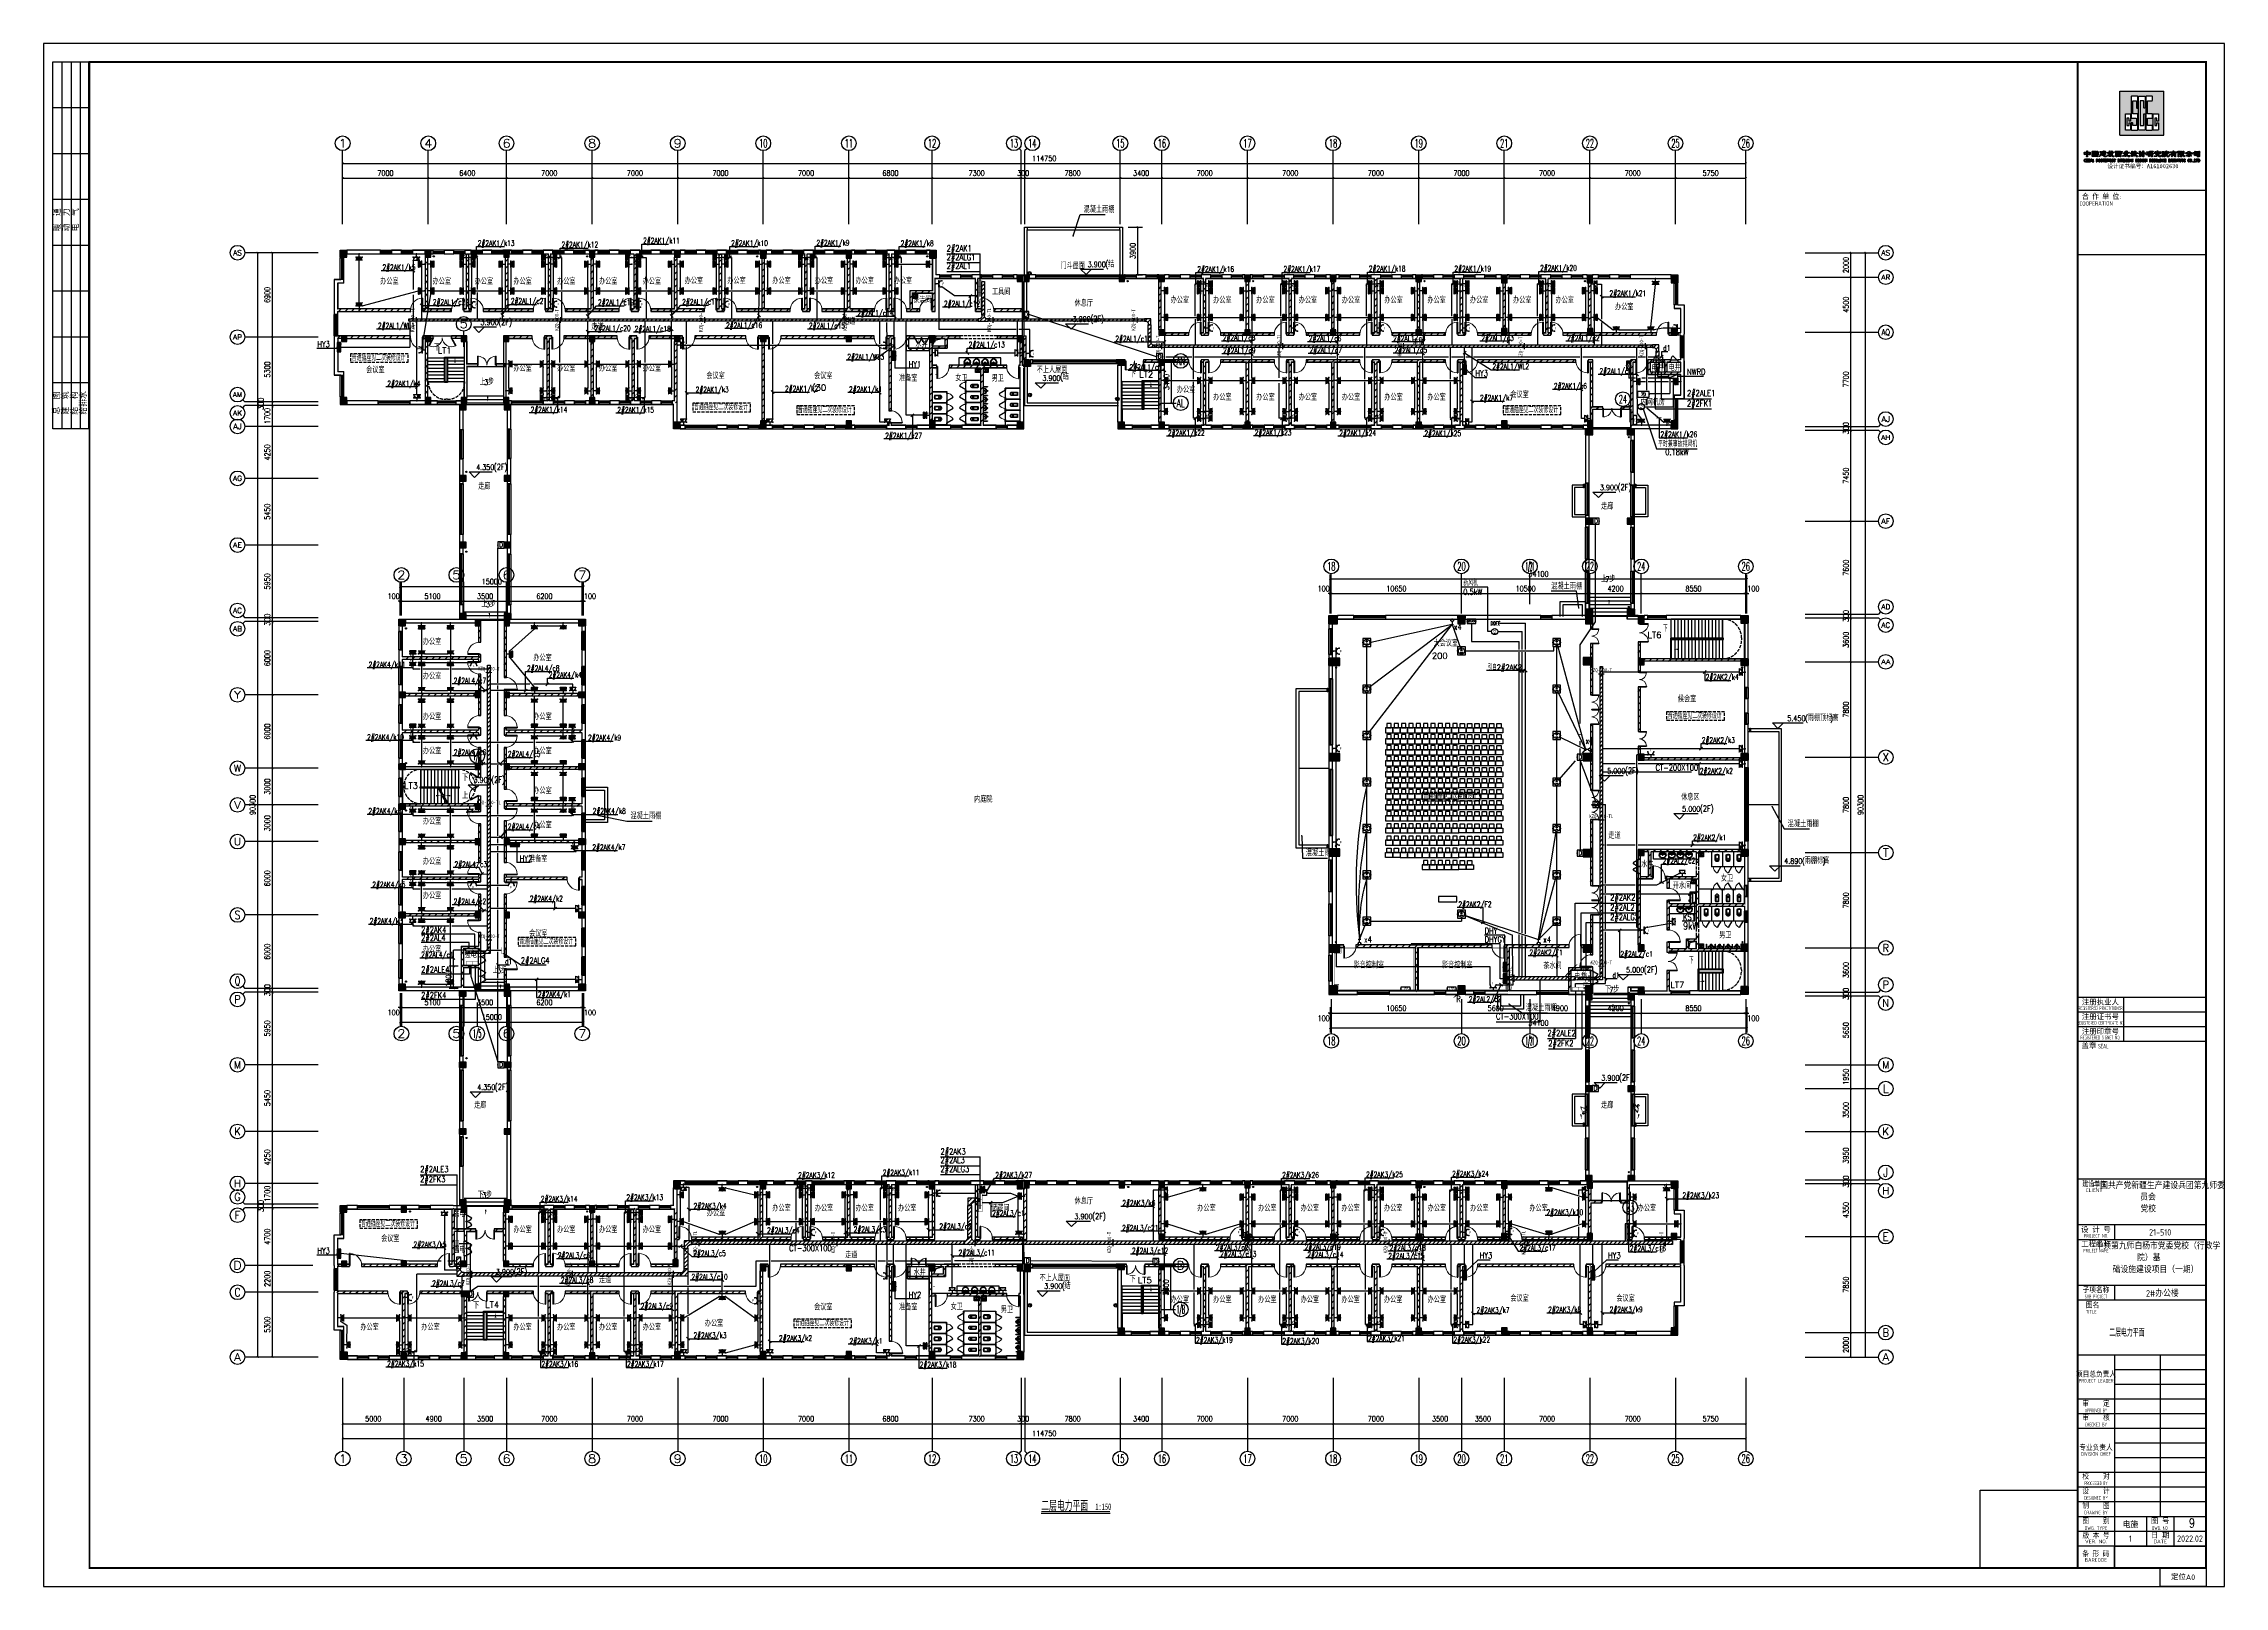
# Model space of a CAD drawing. Extents: x 101023 to 279373, y -114511 to 293844.
# Drawn here: x 101023 to 279373, y 37438 to 163588 of the extents above; entities that cross this region are included whole.
import ezdxf
from ezdxf.enums import TextEntityAlignment as Align

# ---------------------------------------------------------------- set-up
doc = ezdxf.new("R2010")
doc.units = 0
doc.header["$LTSCALE"] = 1000
doc.header["$MEASUREMENT"] = 0
doc.linetypes.add('DASH', pattern=[0.35, 0.25, -0.1])
for name, color, linetype in [('A-ANNO-IDEN', 3, 'Continuous'), ('A-DOOR-HOLE', 161, 'Continuous'), ('A-Fixt', 81, 'Continuous'), ('A-WALL-CURT', 111, 'Continuous'), ('A-WALL-PATT', 252, 'Continuous'), ('AXIS', 3, 'Continuous'), ('AXIS_TEXT', 7, 'Continuous'), ('BTTK', 7, 'Continuous'), ('BZ', 7, 'Continuous'), ('CABLETRAY', 3, 'Continuous'), ('COLUMN', 2, 'Continuous'), ('DBZ', 7, 'Continuous'), ('DIM-照明', 3, 'Continuous'), ('DIM_ELEV', 3, 'Continuous'), ('DIM_LEAD', 3, 'Continuous'), ('DIM_SYMB', 3, 'Continuous'), ('DOOR_FIRE', 4, 'Continuous'), ('DOTLN', 2, 'DASH'), ('EQUIP-动力', 3, 'Continuous'), ('EQUIP-插座', 3, 'Continuous'), ('EQUIP-消防', 3, 'Continuous'), ('EQUIP-照明', 3, 'Continuous'), ('EQUIP-箱柜', 3, 'Continuous'), ('Logo', 4, 'Continuous'), ('LWIRE', 4, 'Continuous'), ('PUB_DIM', 3, 'Continuous'), ('PUB_HATCH', 8, 'Continuous'), ('PUB_TEXT', 7, 'Continuous'), ('PUB_TITLE', 7, 'Continuous'), ('PUB_WALL', 2, 'Continuous'), ('SIG_TEXT', 7, 'Continuous'), ('STAIR', 2, 'Continuous'), ('TEL_HATCH', 8, 'Continuous'), ('TEL_SYMB', 2, 'Continuous'), ('WALL', 2, 'Continuous'), ('WINDOW', 2, 'Continuous'), ('WIRE-接地', 4, 'Continuous'), ('WIRE-照明', 6, 'Continuous'), ('厕卫厨', 252, 'Continuous'), ('厨卫', 252, 'Continuous'), ('家具', 8, 'Continuous'), ('抗震支吊架', 2, 'Continuous'), ('排水', 153, 'Continuous'), ('看线', 30, 'Continuous')]:
    doc.layers.add(name, color=color, linetype=linetype)
for name, color, linetype, plot in [('D-计算', 232, 'Continuous', False), ('条形码', 7, 'Continuous', False), ('验收章', 7, 'Continuous', False)]:
    doc.layers.add(name, color=color, linetype=linetype, plot=plot)
doc.styles.add('_TCH_AXIS', font='COMPLEX', dxfattribs={"bigfont": 'GBCBIG'})
doc.styles.add('_TCH_DIM', font='simplex.shx', dxfattribs={"bigfont": 'gbcbig.shx'})
doc.styles.add('_TCH_DIM_T3', font='SIMPLEX', dxfattribs={"width": 0.705882, "bigfont": 'GBCBIG'})
doc.styles.add('_TEL_ATTDEF', font='gbenor', dxfattribs={"bigfont": 'gbcbig'})
doc.styles.add('_TEL_DIM', font='simplex.shx', dxfattribs={"width": 0.8, "height": 3.5, "bigfont": 'gbcbig.shx'})
doc.styles.add('A_DIM', font='simplex.shx', dxfattribs={"width": 0.7, "bigfont": 'gbcbig.shx'})
doc.styles.add('COMPLEX', font='COMPLEX')
doc.styles.add('HT', font='')
doc.styles.add('HZ', font='txt', dxfattribs={"bigfont": 'hztxt'})
doc.styles.add('HZ(TK)', font='geniso.shx', dxfattribs={"width": 0.9, "bigfont": 'hztxt.shx'})
doc.styles.add('kzcad', font='', dxfattribs={"width": 0.8})
doc.styles.get("Standard").update_dxf_attribs({"font": 'simplex.shx', "width": 0.8, "bigfont": 'gbcbig.shx'})
doc.styles.add('TG_LINETYPE', font='simplex.shx', dxfattribs={"width": 0.8, "height": 4.5, "bigfont": 'gbcbig.shx'})
doc.styles.add('仿宋', font='', dxfattribs={"width": 0.6})
doc.styles.get('HT').set_extended_font_data('SimHei')
doc.styles.get('kzcad').set_extended_font_data('SimSun')
doc.styles.get('仿宋').set_extended_font_data('SimSun')
doc.linetypes.add('TG_接地', pattern='A,0.75,0,["/",TG_LINETYPE,S=0.05,R=-8.594367,X=-0.1,Y=-0.045],0.65,-0.13,0.13,-0.13', length=2)
doc.dimstyles.new('_TCH_ARCH&&150', dxfattribs={"dimtxt": 446.25, "dimasz": 150, "dimexe": 375, "dimexo": 450, "dimgap": 189.375, "dimtad": 1, "dimdec": 0, "dimzin": 0, "dimdsep": 46, "dimtxsty": '_TCH_DIM_T3', "dimblk": 'ARCHTICK', "dimcen": 0.09, "dimclrt": 7, "dimazin": 2, "dimtfac": 1, "dimtdec": 0, "dimtix": 1, "dimtmove": 2, "dimatfit": 3, "dimfxl": 1, "dimtolj": 1, "dimtzin": 0, "dimarcsym": 0})
pattern_1 = [(45, (-906447.23, -635367.28), (-265.16515, 265.16515), [])]

# ---------------------------------------------------------------- blocks, each defined once
blk = doc.blocks.new('CSCEC')
at = {"layer": 'Logo'}
h = blk.add_hatch(color=4, dxfattribs=at)
h.paths.add_polyline_path([(0, -24), (24, -24), (24, 0), (0, 0)])
h.paths.add_polyline_path([(6.2, -2.8), (9.8, -2.8), (9.8, -9.2), (9, -9.2), (9, -5.4, 0.414214), (8.8, -5.2), (7.2, -5.2, 0.414214), (7, -5.4), (7, -12.2, 0.414214), (7.2, -12.4), (9.8, -12.4), (9.8, -21.2), (6.2, -21.2), (6.2, -17.2), (7, -17.2), (7, -18.6, 0.414214), (7.2, -18.8), (8.8, -18.8, 0.414214), (9, -18.6), (9, -15, 0.414214), (8.8, -14.8), (6.2, -14.8)], flags=16)
h.paths.add_polyline_path([(10.2, -2.8), (13.8, -2.8), (13.8, -9.2), (13, -9.2), (13, -5.4, 0.414214), (12.8, -5.2), (11.2, -5.2, 0.414214), (11, -5.4), (11, -18.6, 0.414214), (11.2, -18.8), (12.8, -18.8, 0.414214), (13, -18.6), (13, -12.4), (13.8, -12.4), (13.8, -21.2), (10.2, -21.2)], flags=16)
h.paths.add_polyline_path([(5.8, -12.4), (5.8, -16.4), (5, -16.4), (5, -15, 0.414214), (4.8, -14.8), (4, -14.8, 0.414214), (3.8, -15), (3.8, -18.6, 0.414214), (4, -18.8), (4.8, -18.8, 0.414214), (5, -18.6), (5, -17.2), (5.8, -17.2), (5.8, -21.2), (3, -21.2), (3, -12.4)], flags=16)
h.paths.add_polyline_path([(14.2, -2.8), (17.8, -2.8), (17.8, -5.2), (15.2, -5.2, 0.414214), (15, -5.4), (15, -12.2, 0.414214), (15.2, -12.4), (17.8, -12.4), (17.8, -14.8), (15.2, -14.8, 0.414214), (15, -15), (15, -18.6, 0.414214), (15.2, -18.8), (17.8, -18.8), (17.8, -21.2), (14.2, -21.2)], flags=16)
h.paths.add_polyline_path([(21, -12.4), (21, -16.4), (20.2, -16.4), (20.2, -15, 0.414214), (20, -14.8), (19.2, -14.8, 0.414214), (19, -15), (19, -18.6, 0.414214), (19.2, -18.8), (20, -18.8, 0.414214), (20.2, -18.6), (20.2, -17.2), (21, -17.2), (21, -21.2), (18.2, -21.2), (18.2, -12.4)], flags=16)
for p, q in [((0, -24), (0, 0)), ((0, 0), (24, 0)), ((0, 0), (24, 0)), ((24, -24), (24, 0)), ((0, -24), (24, -24))]:
    blk.add_line(p, q, dxfattribs=at)
for points in [[(8.8, -5.2, -0.414214), (9, -5.4), (9, -9, 0.414214), (9.2, -9.2), (9.6, -9.2, 0.414214), (9.8, -9), (9.8, -3, 0.414214), (9.6, -2.8), (6.4, -2.8, 0.414214), (6.2, -3), (6.2, -14.6, 0.414214), (6.4, -14.8), (8.8, -14.8, -0.414214), (9, -15), (9, -18.6, -0.414214), (8.8, -18.8), (7.2, -18.8, -0.414214), (7, -18.6), (7, -17.4, 0.414214), (6.8, -17.2), (6.4, -17.2, 0.414214), (6.2, -17.4), (6.2, -21, 0.414214), (6.4, -21.2), (9.6, -21.2, 0.414214), (9.8, -21), (9.8, -12.6, 0.414214), (9.6, -12.4), (7.2, -12.4, -0.414214), (7, -12.2), (7, -5.4, -0.414214), (7.2, -5.2)], [(12.8, -18.8, 0.414214), (13, -18.6), (13, -12.6, -0.414214), (13.2, -12.4), (13.6, -12.4, -0.414214), (13.8, -12.6), (13.8, -21, -0.414214), (13.6, -21.2), (10.4, -21.2, -0.414214), (10.2, -21), (10.2, -3, -0.414214), (10.4, -2.8), (13.6, -2.8, -0.414214), (13.8, -3), (13.8, -9, -0.414214), (13.6, -9.2), (13.2, -9.2, -0.414214), (13, -9), (13, -5.4, 0.414214), (12.8, -5.2), (11.2, -5.2, 0.414214), (11, -5.4), (11, -18.6, 0.414214), (11.2, -18.8)], [(15.2, -12.4, -0.414214), (15, -12.2), (15, -5.4, -0.414214), (15.2, -5.2), (17.6, -5.2, 0.414214), (17.8, -5), (17.8, -3, 0.414214), (17.6, -2.8), (14.4, -2.8, 0.414214), (14.2, -3), (14.2, -21, 0.414214), (14.4, -21.2), (17.6, -21.2, 0.414214), (17.8, -21), (17.8, -19, 0.414214), (17.6, -18.8), (15.2, -18.8, -0.414214), (15, -18.6), (15, -15, -0.414214), (15.2, -14.8), (17.6, -14.8, 0.414214), (17.8, -14.6), (17.8, -12.6, 0.414214), (17.6, -12.4)], [(4.9, -18.8, 0.414214), (5, -18.7), (5, -17.3, -0.414214), (5.1, -17.2), (5.7, -17.2, -0.414214), (5.8, -17.3), (5.8, -21.1, -0.414214), (5.7, -21.2), (3.1, -21.2, -0.414214), (3, -21.1), (3, -12.5, -0.414214), (3.1, -12.4), (5.7, -12.4, -0.414214), (5.8, -12.5), (5.8, -16.3, -0.414214), (5.7, -16.4), (5.1, -16.4, -0.414214), (5, -16.3), (5, -14.9, 0.414214), (4.9, -14.8), (3.9, -14.8, 0.414214), (3.8, -14.9), (3.8, -18.7, 0.414214), (3.9, -18.8)], [(20.1, -18.8, 0.414214), (20.2, -18.7), (20.2, -17.3, -0.414214), (20.3, -17.2), (20.9, -17.2, -0.414214), (21, -17.3), (21, -21.1, -0.414214), (20.9, -21.2), (18.3, -21.2, -0.414214), (18.2, -21.1), (18.2, -12.5, -0.414214), (18.3, -12.4), (20.9, -12.4, -0.414214), (21, -12.5), (21, -16.3, -0.414214), (20.9, -16.4), (20.3, -16.4, -0.414214), (20.2, -16.3), (20.2, -14.9, 0.414214), (20.1, -14.8), (19.1, -14.8, 0.414214), (19, -14.9), (19, -18.7, 0.414214), (19.1, -18.8)]]:
    blk.add_lwpolyline(points, format="xyb", close=True, dxfattribs=at)
blk = doc.blocks.new('logo-txt')
at = {"layer": 'Logo'}
h = blk.add_hatch(color=4, dxfattribs=at)
h.dxf.hatch_style = 1
h.paths.add_polyline_path([(0.8, 4), (0.5, 4), (0.2, 3.9), (0.1, 3.9), (0.1, 4), (0, 4.7), (0, 5.1), (0, 5.2), (0.1, 5.3), (0.1, 5.4), (0.3, 5.4), (0.7, 5.3), (1, 5.3), (1.4, 5.3), (1.4, 5.9), (1.4, 6), (1.4, 6), (1.6, 6.1), (1.7, 6), (1.8, 5.9), (1.8, 5.6), (1.8, 5.3), (2.1, 5.3), (2.4, 5.3), (2.7, 5.3), (2.9, 5.4), (3, 5.4), (3.1, 5.4), (3.2, 5.3), (3.3, 5.2), (3.3, 5.1), (3.2, 4.6), (3.2, 4.2), (3.2, 4.1), (3.2, 4), (3.1, 3.9), (3, 3.9), (2.8, 3.9), (2.4, 4), (1.8, 4.1), (1.8, 3.4), (1.8, 2.9), (1.7, 2.8), (1.6, 2.7), (1.5, 2.7), (1.4, 2.7), (1.4, 2.8), (1.3, 2.9), (1.4, 4.1)])
h.paths.add_polyline_path([(0.9, 5), (0.5, 4.9), (0.4, 4.9), (0.4, 4.7), (0.4, 4.4), (0.5, 4.4), (0.5, 4.4), (1, 4.3), (1.4, 4.4), (1.4, 5)], flags=16)
h.paths.add_polyline_path([(2.8, 4.4), (2.8, 4.5), (2.9, 4.7), (2.9, 4.8), (2.8, 4.9), (2.7, 4.9), (2.4, 5), (1.8, 5), (1.8, 4.4), (2.3, 4.3), (2.7, 4.4)], flags=16)
h = blk.add_hatch(color=4, dxfattribs=at)
h.dxf.hatch_style = 1
h.paths.add_polyline_path([(0.8, 1.3), (0.6, 1.5), (0.5, 1.6), (0.4, 1.6), (0.3, 1.5), (0.2, 1.3), (0.1, 1), (0.1, 0.6), (0.2, 0.3), (0.3, 0.1), (0.4, 0), (0.5, 0), (0.6, 0.1), (0.8, 0.2), (0.8, 0.4), (0.8, 0.4), (0.8, 0.2), (0.7, 0.1), (0.6, 0), (0.4, 0), (0.2, 0.1), (0.1, 0.2), (0.1, 0.4), (0, 0.6), (0, 1), (0.1, 1.2), (0.1, 1.4), (0.2, 1.5), (0.4, 1.6), (0.6, 1.6), (0.7, 1.5), (0.8, 1.4), (0.8, 1.7), (0.8, 1)])
h.paths.add_polyline_path([(1.7, 0), (1.7, 0), (1.8, 0), (1.9, 0.1), (1.9, 0.2), (1.9, 0.8), (1.4, 0.8), (1.4, 0.2), (1.4, 0.1), (1.5, 0), (1.5, 0), (1.5, 0), (1.1, 0), (1.1, 0), (1.1, 0), (1.2, 0.1), (1.2, 0.2), (1.2, 1.4), (1.2, 1.5), (1.1, 1.6), (1.1, 1.6), (1.1, 1.6), (1.5, 1.6), (1.5, 1.6), (1.5, 1.6), (1.4, 1.5), (1.4, 1.4), (1.4, 0.9), (1.9, 0.9), (1.9, 1.4), (1.9, 1.5), (1.8, 1.6), (1.7, 1.6), (1.7, 1.6), (2.2, 1.6), (2.2, 1.6), (2.1, 1.6), (2, 1.5), (2, 1.4), (2, 0.2), (2, 0.1), (2.1, 0), (2.2, 0), (2.2, 0)])
h.paths.add_polyline_path([(2.4, 0), (2.4, 0), (2.4, 0), (2.5, 0.1), (2.5, 0.2), (2.5, 1.4), (2.5, 1.5), (2.4, 1.6), (2.4, 1.6), (2.4, 1.6), (2.8, 1.6), (2.8, 1.6), (2.8, 1.6), (2.7, 1.5), (2.7, 1.4), (2.7, 0.2), (2.7, 0.1), (2.8, 0), (2.8, 0), (2.8, 0)])
h.paths.add_polyline_path([(4.1, 1.6), (4, 1.5), (4, 0), (3.9, 0), (3.2, 1.5), (3.2, 0.1), (3.3, 0), (3.4, 0), (3.4, 0), (3, 0), (3, 0), (3.1, 0), (3.2, 0.1), (3.2, 1.5), (3.1, 1.6), (3, 1.6), (3, 1.6), (3.3, 1.6), (3.9, 0.3), (3.9, 1.5), (3.8, 1.6), (3.8, 1.6), (3.8, 1.6), (4.1, 1.6), (4.1, 1.6)])
h.paths.add_polyline_path([(4.9, 0), (4.9, 0), (4.9, 0), (5, 0.1), (5, 0.1), (4.9, 0.4), (4.5, 0.4), (4.4, 0.1), (4.5, 0), (4.6, 0), (4.6, 0), (4.3, 0), (4.3, 0), (4.3, 0), (4.4, 0.1), (4.7, 1.6), (4.8, 1.6), (5.1, 0.1), (5.2, 0), (5.2, 0), (5.2, 0)])
h.paths.add_polyline_path([(4.7, 1.3), (4.5, 0.5), (4.9, 0.5)], flags=16)
h = blk.add_hatch(color=4, dxfattribs=at)
h.dxf.hatch_style = 1
h.paths.add_polyline_path([(4.9, 5.1), (5.1, 5.2), (5.8, 5.2), (6.5, 5.2), (6.7, 5.2), (6.8, 5.1), (6.8, 5), (6.8, 5), (6.7, 4.9), (6.1, 4.9), (6.1, 4.6), (6.6, 4.6), (6.7, 4.5), (6.7, 4.4), (6.7, 4.4), (6.6, 4.3), (6.3, 4.3), (6.1, 4.3), (6.1, 3.9), (6.9, 3.9), (6.9, 3.8), (6.9, 3.6), (6.9, 3.6), (6.7, 3.6), (5.7, 3.6), (5.3, 3.6), (4.9, 3.5), (4.9, 3.5), (4.8, 3.5), (4.8, 3.7), (5, 3.9), (5, 3.9), (5.1, 3.9), (5.4, 3.9), (5.7, 3.9), (5.7, 4.3), (5.1, 4.3), (5, 4.3), (5.1, 4.4), (5.2, 4.6), (5.3, 4.6), (5.5, 4.6), (5.7, 4.6), (5.7, 4.9), (5.3, 4.9), (5, 4.9), (4.9, 4.8), (4.9, 4.9)], flags=0)
h.paths.add_polyline_path([(5.7, 5.8), (6.3, 5.8), (6.9, 5.7), (7.1, 5.8), (7.3, 5.8), (7.4, 5.7), (7.5, 5.6), (7.5, 5.5), (7.5, 4.3), (7.4, 3.1), (7.4, 2.9), (7.3, 2.9), (7.2, 2.8), (7, 2.9), (6.7, 3), (6.3, 3), (5.3, 3), (5, 3), (4.8, 2.9), (4.6, 2.9), (4.4, 2.9), (4.3, 3), (4.3, 3.1), (4.3, 3.2), (4.3, 3.4), (4.3, 4.7), (4.3, 5.3), (4.3, 5.5), (4.4, 5.7), (4.5, 5.8), (4.7, 5.8)])
h.paths.add_polyline_path([(6.7, 4.2), (6.8, 4.1), (6.8, 4), (6.7, 4), (6.5, 4), (6.4, 4), (6.6, 4.2)], flags=0)
h.paths.add_polyline_path([(4.6, 4.3), (4.7, 3.4), (4.7, 3.3), (4.8, 3.3), (5.8, 3.3), (6.9, 3.3), (7, 3.3), (7, 3.3), (7.1, 3.4), (7.1, 3.5), (7.1, 5.2), (7.1, 5.4), (6.9, 5.4), (6.5, 5.5), (5.7, 5.5), (4.8, 5.5), (4.8, 5.4), (4.7, 5.4), (4.7, 5.1)], flags=16)
h = blk.add_hatch(color=4, dxfattribs=at)
h.dxf.hatch_style = 1
h.paths.add_polyline_path([(4.9, 5.1), (5.1, 5.2), (5.8, 5.2), (6.5, 5.2), (6.7, 5.2), (6.8, 5.1), (6.8, 5), (6.8, 5), (6.7, 4.9), (6.1, 4.9), (6.1, 4.6), (6.6, 4.6), (6.7, 4.5), (6.7, 4.4), (6.7, 4.4), (6.6, 4.3), (6.3, 4.3), (6.1, 4.3), (6.1, 3.9), (6.9, 3.9), (6.9, 3.8), (6.9, 3.6), (6.9, 3.6), (6.7, 3.6), (5.7, 3.6), (5.3, 3.6), (4.9, 3.5), (4.9, 3.5), (4.8, 3.5), (4.8, 3.7), (5, 3.9), (5, 3.9), (5.1, 3.9), (5.4, 3.9), (5.7, 3.9), (5.7, 4.3), (5.1, 4.3), (5, 4.3), (5.1, 4.4), (5.2, 4.6), (5.3, 4.6), (5.5, 4.6), (5.7, 4.6), (5.7, 4.9), (5.3, 4.9), (5, 4.9), (4.9, 4.8), (4.9, 4.9)])
h = blk.add_hatch(color=4, dxfattribs=at)
h.dxf.hatch_style = 1
h.paths.add_polyline_path([(6.7, 4.2), (6.8, 4.1), (6.8, 4), (6.7, 4), (6.5, 4), (6.4, 4), (6.6, 4.2)])
h = blk.add_hatch(color=4, dxfattribs=at)
h.dxf.hatch_style = 1
h.paths.add_polyline_path([(7.6, 1.6), (7.5, 1.5), (7.5, 0), (7.4, 0), (6.7, 1.5), (6.7, 0.1), (6.8, 0), (6.9, 0), (6.9, 0), (6.5, 0), (6.5, 0), (6.6, 0), (6.7, 0.1), (6.7, 1.5), (6.6, 1.6), (6.5, 1.6), (6.5, 1.6), (6.8, 1.6), (7.4, 0.3), (7.4, 1.5), (7.3, 1.6), (7.3, 1.6), (7.3, 1.6), (7.6, 1.6), (7.6, 1.6)])
h.paths.add_polyline_path([(8.7, 0.4), (8.6, 0.2), (8.5, 0.1), (8.4, 0), (8.3, 0), (8.3, 0), (8.1, 0.1), (8, 0.2), (7.9, 0.4), (7.9, 0.7), (7.9, 0.9), (7.9, 1.2), (8, 1.4), (8.1, 1.5), (8.3, 1.6), (8.4, 1.6), (8.4, 1.6), (8.5, 1.5), (8.6, 1.4), (8.7, 1.2), (8.8, 0.9), (8.8, 0.7)])
h.paths.add_polyline_path([(8.6, 1), (8.6, 1.3), (8.5, 1.5), (8.4, 1.6), (8.3, 1.6), (8.2, 1.5), (8.1, 1.3), (8, 1), (8, 0.6), (8.1, 0.3), (8.2, 0.1), (8.3, 0), (8.4, 0), (8.5, 0.1), (8.6, 0.3), (8.6, 0.6)], flags=16)
h.paths.add_polyline_path([(9.9, 0), (9.8, 0), (9.8, 0.2), (9.7, 0.6), (9.6, 0.7), (9.5, 0.8), (9.3, 0.8), (9.3, 0.2), (9.3, 0.1), (9.4, 0), (9.5, 0), (9.5, 0), (9, 0), (9, 0), (9.1, 0), (9.1, 0.1), (9.2, 0.2), (9.2, 1.4), (9.1, 1.5), (9.1, 1.6), (9, 1.6), (9, 1.6), (9.7, 1.6), (9.8, 1.5), (9.9, 1.4), (9.9, 1.3), (9.9, 1.1), (9.9, 1), (9.8, 0.9), (9.7, 0.8), (9.6, 0.8), (9.6, 0.8), (9.7, 0.7), (9.8, 0.2), (9.9, 0.2), (9.9, 0.2), (10, 0.2), (10, 0.3), (10, 0.3), (10, 0.2)])
h.paths.add_polyline_path([(9.8, 1.4), (9.8, 1.5), (9.7, 1.6), (9.4, 1.6), (9.3, 1.5), (9.3, 1.4), (9.3, 0.9), (9.7, 0.9), (9.8, 0.9), (9.8, 1.1)], flags=16)
h.paths.add_polyline_path([(11.1, 1.1), (11, 1.4), (11, 1.5), (10.9, 1.5), (10.8, 1.6), (10.7, 1.5), (10.7, 1.4), (10.7, 0.2), (10.7, 0.1), (10.8, 0), (10.9, 0), (10.9, 0), (10.4, 0), (10.4, 0), (10.5, 0), (10.5, 0.1), (10.6, 0.2), (10.6, 1.4), (10.5, 1.5), (10.5, 1.6), (10.3, 1.5), (10.3, 1.5), (10.3, 1.4), (10.2, 1.1), (10.2, 1.1), (10.2, 1.6), (11.1, 1.6), (11.1, 1.1)])
h.paths.add_polyline_path([(11.9, 0), (11.9, 0), (12, 0), (12, 0.1), (12.1, 0.2), (12.1, 0.8), (11.6, 0.8), (11.6, 0.2), (11.6, 0.1), (11.7, 0), (11.7, 0), (11.7, 0), (11.3, 0), (11.3, 0), (11.3, 0), (11.4, 0.1), (11.4, 0.2), (11.4, 1.4), (11.4, 1.5), (11.3, 1.6), (11.3, 1.6), (11.3, 1.6), (11.7, 1.6), (11.7, 1.6), (11.7, 1.6), (11.6, 1.5), (11.6, 1.4), (11.6, 0.9), (12.1, 0.9), (12.1, 1.4), (12, 1.5), (12, 1.6), (11.9, 1.6), (11.9, 1.6), (12.4, 1.6), (12.4, 1.6), (12.3, 1.6), (12.2, 1.5), (12.2, 1.4), (12.2, 0.2), (12.2, 0.1), (12.3, 0), (12.4, 0), (12.4, 0)])
h.paths.add_polyline_path([(13.7, 1.6), (13.6, 1.5), (13.3, 0), (13.3, 0), (13.1, 1.5), (12.9, 0), (12.9, 0), (12.7, 1.5), (12.7, 1.5), (12.6, 1.6), (12.5, 1.6), (12.5, 1.6), (13, 1.6), (13, 1.6), (12.9, 1.6), (12.8, 1.5), (12.8, 1.5), (13, 0.5), (13.1, 1.6), (13.2, 1.6), (13.4, 0.5), (13.5, 1.5), (13.4, 1.6), (13.4, 1.6), (13.4, 1.6), (13.7, 1.6), (13.7, 1.6)])
h.paths.add_polyline_path([(13.9, 0), (13.9, 0), (13.9, 0), (14, 0.1), (14, 0.2), (14, 1.4), (14, 1.5), (13.9, 1.6), (13.9, 1.6), (13.9, 1.6), (14.7, 1.6), (14.7, 1.1), (14.7, 1.1), (14.7, 1.4), (14.7, 1.5), (14.6, 1.5), (14.5, 1.6), (14.3, 1.6), (14.2, 1.5), (14.2, 1.4), (14.2, 0.9), (14.2, 0.9), (14.4, 0.9), (14.4, 0.9), (14.5, 1.2), (14.5, 0.4), (14.4, 0.8), (14.4, 0.8), (14.2, 0.8), (14.2, 0.8), (14.2, 0.2), (14.2, 0.1), (14.3, 0), (14.5, 0), (14.6, 0.1), (14.7, 0.1), (14.7, 0.2), (14.7, 0.5), (14.7, 0.5), (14.7, 0)])
h.paths.add_polyline_path([(15.8, 0.2), (15.7, 0.1), (15.5, 0), (15.4, 0), (15.2, 0.1), (15.1, 0.2), (15.1, -0.1), (15.1, 0.6), (15.1, 0.2), (15.2, 0.1), (15.4, 0), (15.5, 0), (15.7, 0.1), (15.7, 0.2), (15.7, 0.5), (15.7, 0.6), (15.6, 0.7), (15.3, 0.8), (15.1, 1), (15.1, 1.1), (15.1, 1.4), (15.2, 1.5), (15.3, 1.6), (15.5, 1.6), (15.7, 1.5), (15.8, 1.4), (15.8, 1.7), (15.8, 1), (15.7, 1.3), (15.6, 1.5), (15.5, 1.6), (15.3, 1.6), (15.2, 1.5), (15.1, 1.4), (15.1, 1.2), (15.2, 1.1), (15.3, 1), (15.6, 0.8), (15.8, 0.7), (15.8, 0.5), (15.8, 0.3)])
h.paths.add_polyline_path([(16.9, 1.1), (16.9, 1.4), (16.9, 1.5), (16.8, 1.5), (16.7, 1.6), (16.6, 1.5), (16.6, 1.4), (16.6, 0.2), (16.6, 0.1), (16.7, 0), (16.7, 0), (16.7, 0), (16.3, 0), (16.3, 0), (16.4, 0), (16.4, 0.1), (16.5, 0.2), (16.5, 1.4), (16.4, 1.5), (16.4, 1.6), (16.2, 1.5), (16.2, 1.5), (16.1, 1.4), (16.1, 1.1), (16.1, 1.1), (16.1, 1.6), (17, 1.6), (17, 1.1)])
h = blk.add_hatch(color=4, dxfattribs=at)
h.dxf.hatch_style = 1
h.paths.add_polyline_path([(10, 5.5), (10, 5.5), (9.9, 5.5), (9.9, 5.6), (9.9, 5.6), (9.9, 5.7), (10, 5.8), (10.5, 5.7), (10.5, 5.9), (10.6, 6.1), (10.7, 6), (10.8, 6), (10.8, 5.9), (10.8, 5.7), (11.2, 5.7), (11.3, 5.8), (11.4, 5.8), (11.5, 5.7), (11.5, 5.6), (11.5, 5.4), (11.7, 5.4), (11.9, 5.3), (11.9, 5.3), (11.9, 5.2), (11.8, 5.2), (11.5, 5.2), (11.5, 4.8), (11.4, 4.7), (11.3, 4.7), (11.3, 4.7), (11.2, 4.8), (10.8, 4.8), (10.8, 4.6), (11.3, 4.6), (11.5, 4.6), (11.5, 4.5), (11.5, 4.5), (11.3, 4.5), (10.8, 4.4), (10.8, 4.2), (11.3, 4.2), (11.5, 4.2), (11.6, 4.1), (11.6, 4), (11.5, 4), (10.9, 4), (10.8, 3.7), (10.8, 3.7), (10.7, 3.6), (11.5, 3.4), (12.3, 3.4), (12, 3), (11.9, 2.8), (11.8, 2.7), (11.7, 2.7), (11.6, 2.7), (11.5, 2.7), (11.3, 2.8), (9.3, 3.9), (9.1, 3.5), (8.9, 3.2), (8.7, 3.1), (8.4, 3), (8.3, 3.1), (8.2, 3.1), (8.3, 3.2), (8.3, 3.2), (8.6, 3.3), (8.8, 3.5), (8.9, 3.7), (9.1, 4), (8.8, 4), (8.7, 4), (8.6, 4), (8.6, 4.1), (8.6, 4.2), (8.8, 4.3), (8.9, 4.3), (9.1, 4.2), (9.2, 4.5), (9.2, 4.6), (9.2, 4.7), (9.1, 4.8), (9, 4.7), (8.9, 4.7), (8.8, 4.8), (8.8, 4.8), (8.9, 4.9), (9.1, 5.1), (9.1, 5.2), (9.2, 5.3), (9.1, 5.3), (9.1, 5.4), (8.9, 5.4), (8.7, 5.3), (8.6, 5.3), (8.5, 5.3), (8.5, 5.4), (8.5, 5.5), (8.7, 5.6), (8.7, 5.7), (8.8, 5.7), (9.1, 5.6), (9.3, 5.6), (9.4, 5.7), (9.5, 5.6), (9.6, 5.6), (9.6, 5.4), (9.3, 5.1), (9.3, 5), (9.3, 4.9), (9.4, 4.9), (9.5, 4.8), (9.5, 4.7), (9.5, 4.5), (9.4, 4.1), (9.7, 4), (10, 3.9), (10.6, 3.6), (10.5, 3.8), (10.5, 4), (9.9, 4), (9.7, 4.1), (9.7, 4.1), (9.7, 4.2), (9.8, 4.2), (10.5, 4.2), (10.5, 4.4), (10.1, 4.4), (9.8, 4.4), (9.8, 4.3), (9.8, 4.4), (9.8, 4.5), (9.9, 4.6), (10.5, 4.6), (10.5, 4.9), (10.1, 4.9), (9.9, 4.8), (9.8, 4.9), (9.9, 5), (10, 5.1), (10.5, 5.1), (10.5, 5.2), (10.2, 5.2), (9.9, 5.2), (9.7, 5.1), (9.6, 5.1), (9.7, 5.3), (9.7, 5.3), (9.8, 5.4), (9.9, 5.4), (10.5, 5.4), (10.5, 5.6)])
h.paths.add_polyline_path([(10.8, 5), (11.2, 5), (11.2, 5.2), (10.8, 5.2)], flags=16)
h.paths.add_polyline_path([(11.2, 5.4), (11.2, 5.6), (10.8, 5.6), (10.8, 5.4)], flags=16)
h = blk.add_hatch(color=4, dxfattribs=at)
h.dxf.hatch_style = 1
h.paths.add_polyline_path([(13.7, 5.8), (13.8, 6), (14, 6), (14.1, 5.9), (14.1, 5.8), (14, 5.7), (14.3, 5.6), (14.5, 5.4), (14.4, 5.3), (14.4, 5.2), (14.3, 5.3), (14.1, 5.4), (13.9, 5.4), (13.9, 5.1), (13.9, 4.9), (13.9, 4.8), (13.8, 4.8), (13.7, 4.8), (13.7, 4.9), (13.7, 5.4), (13.3, 5.1), (13, 4.9), (12.8, 4.9), (12.7, 5), (12.6, 5.1), (12.7, 5.2), (13.1, 5.4), (13.5, 5.6)])
h.paths.add_polyline_path([(14.8, 5.7), (14.9, 5.9), (15, 6), (15.1, 6), (15.2, 5.9), (15.2, 5.9), (15.2, 5.8), (15.2, 5.7), (15.5, 5.6), (15.9, 5.3), (16, 5.2), (16, 5.1), (16, 5), (16, 4.9), (15.8, 5), (15.5, 5.3), (15.1, 5.4), (15.2, 5.1), (15.2, 5), (15.1, 4.9), (15.1, 4.8), (15, 4.9), (14.9, 5.1), (14.9, 5.3), (14.5, 5), (14.4, 5), (14.4, 5.1), (14.4, 5.1), (14.6, 5.4)])
h.paths.add_polyline_path([(14.9, 4.7), (15.1, 4.7), (15.2, 4.7), (15.3, 4.8), (15.4, 4.6), (15.4, 4.5), (15.3, 4.1), (15.3, 3.6), (15.4, 3.5), (15.4, 3.4), (15.6, 3.3), (15.8, 3.2), (16.1, 3.3), (16.3, 3.4), (16.4, 3.4), (16.4, 3.3), (16.3, 3.1), (16.1, 2.8), (16, 2.7), (15.9, 2.7), (15.7, 2.7), (15.4, 2.9), (15.3, 2.9), (15.2, 3.1), (15.1, 3.2), (15.1, 3.4), (15, 3.9), (15.1, 4.4), (15, 4.4), (14.9, 4.4), (14.8, 4.4), (14.7, 4.3), (14.7, 4.1), (14.9, 3.9), (15, 3.9), (15, 3.8), (15, 3.7), (15, 3.6), (14.9, 3.6), (14.8, 3.7), (14.7, 3.8), (14.6, 3.6), (14.6, 3.4), (14.4, 3.2), (14.3, 3), (14.1, 2.9), (14, 2.9), (13.7, 2.9), (13.6, 3), (13.6, 3.1), (13.7, 3.1), (14, 3.2), (14.2, 3.4), (14.3, 3.6), (14.4, 3.7), (14.4, 3.9), (14.4, 4.5), (14.5, 4.7), (14.5, 4.8), (14.6, 4.8), (14.7, 4.7)])
h.paths.add_polyline_path([(13.5, 4), (13.5, 4.3), (13.1, 4.3), (13, 4.3), (12.9, 4.3), (12.9, 4.4), (12.9, 4.5), (13, 4.6), (13.1, 4.7), (13.2, 4.6), (13.6, 4.6), (14.1, 4.6), (14.2, 4.6), (14.2, 4.5), (14.2, 4.4), (14.2, 4.4), (13.9, 4.3), (13.8, 4), (13.9, 3.7), (14.1, 3.7), (14.2, 3.7), (14.3, 3.6), (14.2, 3.6), (14.1, 3.5), (12.7, 3.1), (12.5, 3.1), (12.5, 3.3), (12.5, 3.4), (12.6, 3.5), (13, 3.6), (13.5, 3.7)])
h = blk.add_hatch(color=4, dxfattribs=at)
h.dxf.hatch_style = 1
h.paths.add_polyline_path([(18.7, 5), (18.8, 5), (18.8, 5.4), (18.6, 5.5), (18.5, 5.4), (18.5, 5)], flags=16)
h.paths.add_polyline_path([(17.9, 3.9), (18.1, 4), (18.2, 4.1), (18.2, 4.3), (18.2, 4.6), (17.9, 4.6), (17.7, 4.6), (17.6, 4.2), (17.7, 3.8)], flags=16)
h.paths.add_polyline_path([(19.6, 3.4), (19.7, 3.5), (19.7, 3.8), (19.5, 3.7), (19.2, 3.6), (19, 3.7), (18.8, 3.8), (18.8, 4.4), (18.8, 4.6), (18.6, 4.7), (18.5, 4.6), (18.5, 4.4), (18.5, 4.1), (18.4, 4), (18.3, 3.8), (18.2, 3.7), (18, 3.6), (17.8, 3.6), (17.7, 3.6), (17.7, 3.5), (17.7, 3.4), (17.7, 3.3), (17.8, 3.3), (18.8, 3.3), (19.6, 3.4)], flags=16)
h.paths.add_polyline_path([(19.1, 4.3), (19.1, 4.1), (19.2, 3.9), (19.5, 3.9), (19.7, 4.1), (19.7, 4.4), (19.7, 4.6), (19.6, 4.7), (19.5, 4.7), (19.1, 4.7)], flags=16)
h.paths.add_polyline_path([(17.8, 5.8), (18.6, 5.8), (19.8, 5.8), (20.5, 5.7), (20.8, 5.7), (20.7, 5.4), (20.5, 5.2), (20.4, 5.2), (20.2, 5.2), (19.6, 5.4), (19.1, 5.4), (19.1, 5), (19.8, 5), (20, 5), (20, 4.9), (20.1, 4.8), (20.1, 4.6), (20, 4.1), (20, 3.1), (20, 3), (20, 2.9), (19.9, 2.8), (19.8, 2.8), (19.6, 2.9), (19.4, 3), (18.9, 3), (18.3, 3), (17.8, 2.9), (17.7, 2.9), (17.6, 2.8), (17.5, 2.8), (17.4, 2.8), (17.4, 2.9), (17.3, 3), (17.3, 3.8), (17.3, 4.6), (17.2, 4.8), (17.3, 4.9), (17.3, 5), (17.5, 5), (17.6, 5), (17.8, 5), (18.2, 5), (18.2, 5.4), (17.4, 5.4), (17.2, 5.3), (17, 5.2), (16.9, 5.2), (16.8, 5.2), (16.8, 5.2), (16.8, 5.3), (16.8, 5.5), (16.9, 5.7), (17, 5.8), (17.1, 5.8)])
h = blk.add_hatch(color=4, dxfattribs=at)
h.dxf.hatch_style = 1
h.paths.add_polyline_path([(19.2, 0.2), (19.1, 0.1), (18.9, 0), (18.3, 0), (18.3, 0), (18.4, 0), (18.4, 0.1), (18.5, 0.2), (18.5, 1.4), (18.4, 1.5), (18.4, 1.6), (18.3, 1.6), (18.3, 1.6), (18.9, 1.6), (19.1, 1.5), (19.2, 1.4), (19.2, 1.3), (19.2, 1.1), (19.2, 1), (19.1, 0.9), (19, 0.8), (19.1, 0.8), (19.2, 0.7), (19.2, 0.5), (19.2, 0.3)])
h.paths.add_polyline_path([(19.1, 1.4), (19, 1.5), (18.9, 1.6), (18.7, 1.6), (18.6, 1.5), (18.6, 1.4), (18.6, 0.9), (18.9, 0.9), (19, 0.9), (19.1, 1.1)], flags=16)
h.paths.add_polyline_path([(19.1, 0.6), (19, 0.7), (18.9, 0.8), (18.6, 0.8), (18.6, 0.2), (18.6, 0.1), (18.7, 0), (18.9, 0), (19, 0.1), (19.1, 0.2)], flags=16)
h.paths.add_polyline_path([(20.5, 1.6), (20.4, 1.5), (20.4, 0.5), (20.4, 0.2), (20.2, 0.1), (20.1, 0), (20, 0), (20, 0), (20, 0), (19.8, 0.1), (19.7, 0.2), (19.6, 0.5), (19.6, 1.4), (19.6, 1.5), (19.5, 1.6), (19.5, 1.6), (19.5, 1.6), (19.9, 1.6), (19.9, 1.6), (19.9, 1.6), (19.8, 1.5), (19.8, 1.4), (19.8, 0.4), (19.8, 0.2), (19.9, 0.1), (20, 0), (20.1, 0), (20.2, 0.1), (20.3, 0.2), (20.4, 0.5), (20.4, 1.5), (20.3, 1.6), (20.2, 1.6), (20.2, 1.6), (20.6, 1.6), (20.6, 1.6)])
h.paths.add_polyline_path([(20.8, 0), (20.8, 0), (20.8, 0), (20.9, 0.1), (20.9, 0.2), (20.9, 1.4), (20.9, 1.5), (20.8, 1.6), (20.8, 1.6), (20.8, 1.6), (21.2, 1.6), (21.2, 1.6), (21.2, 1.6), (21.1, 1.5), (21.1, 1.4), (21.1, 0.2), (21.1, 0.1), (21.2, 0), (21.2, 0), (21.2, 0)])
h.paths.add_polyline_path([(21.4, 0), (21.4, 0), (21.5, 0), (21.6, 0.1), (21.6, 0.2), (21.6, 1.4), (21.6, 1.5), (21.5, 1.6), (21.4, 1.6), (21.4, 1.6), (21.9, 1.6), (21.9, 1.6), (21.8, 1.6), (21.7, 1.5), (21.7, 1.4), (21.7, 0.2), (21.7, 0.1), (21.8, 0), (22, 0), (22.1, 0.1), (22.2, 0.1), (22.2, 0.2), (22.2, 0.5), (22.2, 0.5), (22.2, 0)])
h.paths.add_polyline_path([(23.3, 0.4), (23.2, 0.2), (23.1, 0.1), (22.9, 0), (22.4, 0), (22.4, 0), (22.5, 0), (22.5, 0.1), (22.6, 0.2), (22.6, 1.4), (22.5, 1.5), (22.5, 1.6), (22.4, 1.6), (22.4, 1.6), (22.9, 1.6), (23.1, 1.5), (23.2, 1.4), (23.3, 1.2), (23.3, 1), (23.3, 0.6)])
h.paths.add_polyline_path([(23.2, 1), (23.1, 1.3), (23, 1.5), (22.9, 1.6), (22.8, 1.6), (22.7, 1.5), (22.7, 1.4), (22.7, 0.2), (22.7, 0.1), (22.8, 0), (22.9, 0), (23, 0.1), (23.1, 0.3), (23.2, 0.6)], flags=16)
h.paths.add_polyline_path([(23.6, 0), (23.6, 0), (23.6, 0), (23.7, 0.1), (23.7, 0.2), (23.7, 1.4), (23.7, 1.5), (23.6, 1.6), (23.6, 1.6), (23.6, 1.6), (24, 1.6), (24, 1.6), (24, 1.6), (23.9, 1.5), (23.9, 1.4), (23.9, 0.2), (23.9, 0.1), (24, 0), (24, 0), (24, 0)])
h.paths.add_polyline_path([(25.3, 1.6), (25.2, 1.5), (25.2, 0), (25.2, 0), (24.4, 1.5), (24.4, 0.1), (24.5, 0), (24.6, 0), (24.6, 0), (24.2, 0), (24.2, 0), (24.3, 0), (24.4, 0.1), (24.4, 1.5), (24.3, 1.6), (24.2, 1.6), (24.2, 1.6), (24.5, 1.6), (25.1, 0.3), (25.1, 1.5), (25, 1.6), (25, 1.6), (25, 1.6), (25.3, 1.6), (25.3, 1.6)])
h.paths.add_polyline_path([(26.5, 0.6), (26.4, 0.5), (26.4, 0.5), (26.4, 0), (26.3, 0.1), (26.2, 0.1), (26.1, 0), (26, 0), (25.8, 0.1), (25.7, 0.2), (25.6, 0.4), (25.6, 0.6), (25.6, 1), (25.6, 1.2), (25.7, 1.4), (25.8, 1.5), (26, 1.6), (26.1, 1.6), (26.2, 1.5), (26.3, 1.4), (26.4, 1.7), (26.4, 1), (26.3, 1.3), (26.2, 1.5), (26.1, 1.6), (26, 1.6), (25.9, 1.5), (25.8, 1.3), (25.7, 1), (25.7, 0.6), (25.8, 0.3), (25.9, 0.1), (26, 0), (26.1, 0), (26.2, 0.1), (26.3, 0.2), (26.3, 0.5), (26.2, 0.5), (26.2, 0.6), (26.1, 0.6), (26.1, 0.6), (26.6, 0.6), (26.6, 0.6)])
h = blk.add_hatch(color=4, dxfattribs=at)
h.dxf.hatch_style = 1
h.paths.add_polyline_path([(21.8, 4.6), (21.4, 4.5), (21.3, 4.5), (21.2, 4.6), (21.2, 4.6), (21.2, 4.7), (21.4, 4.9), (21.5, 5), (21.8, 4.9), (22.2, 4.9), (22.2, 4.9), (22.2, 5), (22.2, 5.4), (22.2, 5.6), (22.3, 5.8), (22.4, 5.9), (22.5, 5.9), (22.6, 5.9), (22.6, 5.8), (22.7, 5.6), (22.7, 5.4), (22.6, 4.3), (22.7, 3.2), (22.6, 3.1), (22.6, 3), (22.5, 2.9), (22.5, 2.9), (22.3, 2.9), (22.2, 3), (22.2, 3.4), (21.8, 3.2), (21.3, 3.1), (21.2, 3), (21.1, 3), (21, 3.1), (21, 3.2), (21, 3.4), (21.1, 3.5), (21.2, 3.6), (21.3, 3.6), (22, 3.7), (22.2, 3.8), (22.2, 3.9), (22.2, 4.2), (22.2, 4.6)])
h.paths.add_polyline_path([(23, 5.7), (23.1, 5.9), (23.1, 5.9), (23.1, 6), (23.3, 6), (23.4, 5.9), (23.4, 5.8), (23.4, 5.6), (23.4, 5.3), (23.4, 4.6), (23.9, 5), (24.3, 5.4), (24.4, 5.4), (24.5, 5.4), (24.5, 5.3), (24.6, 5.2), (24.6, 5.1), (24.5, 4.9), (24.1, 4.7), (23.4, 4.4), (23.4, 4), (23.4, 3.8), (23.5, 3.7), (23.5, 3.7), (23.6, 3.6), (23.8, 3.6), (24.1, 3.5), (24.9, 3.6), (25, 3.6), (25, 3.4), (24.9, 3.1), (24.7, 2.9), (24.5, 2.8), (24.2, 2.8), (23.9, 2.9), (23.4, 3.1), (23.2, 3.2), (23.1, 3.4), (23.1, 3.6), (23, 3.8), (23, 4.5), (23, 5.3)])
h = blk.add_hatch(color=4, dxfattribs=at)
h.dxf.hatch_style = 1
h.paths.add_polyline_path([(28.2, 4), (28.1, 3.8), (28.3, 3.6), (28.6, 3.5), (28.9, 3.4), (29.2, 3.4), (29.2, 3.3), (29.2, 3.2), (29, 2.8), (28.9, 2.7), (28.8, 2.7), (28.7, 2.7), (28.5, 2.8), (28.2, 3.2), (27.9, 3.5), (27.6, 3.3), (27.3, 3.1), (27, 3.1), (26.8, 3.1), (26.8, 3.3), (27, 3.3), (27.2, 3.4), (27.5, 3.5), (27.7, 3.7), (27.4, 3.9), (27.2, 4), (27.1, 4.1), (27.1, 4.2), (27.2, 4.3), (27.3, 4.3), (27.8, 3.9), (27.9, 4), (27.9, 4.2), (27.9, 4.3), (27.8, 4.4), (27.8, 4.4), (27.6, 4.4), (27.3, 4.4), (27.1, 4.3), (27.1, 4.3), (27, 4.4), (27.1, 4.5), (27.3, 4.6), (27.6, 4.6), (28, 4.6), (28.1, 4.6), (28.2, 4.6), (28.3, 4.5), (28.3, 4.3)])
h.paths.add_polyline_path([(26.7, 5.4), (26.7, 5.3), (26.6, 5.3), (26.2, 5.3), (26, 5.4), (25.9, 5.6), (25.9, 5.7), (26, 5.8), (26, 5.9), (26.1, 5.9), (26.2, 5.8)])
h.paths.add_polyline_path([(26.3, 4), (26.3, 3.7), (26.3, 3.5), (26.4, 3.5), (26.4, 3.6), (26.6, 3.7), (26.8, 3.9), (26.8, 3.9), (26.8, 3.8), (26.8, 3.6), (26.5, 3.3), (26.2, 3), (26, 2.9), (25.9, 2.9), (25.8, 3), (25.8, 3.1), (25.9, 3.3), (26, 3.8), (26, 4.2), (26, 4.4), (25.9, 4.5), (25.9, 4.5), (25.7, 4.5), (25.5, 4.5), (25.3, 4.4), (25.3, 4.4), (25.2, 4.5), (25.3, 4.8), (25.4, 4.9), (25.6, 4.9), (25.9, 4.8), (26.1, 4.9), (26.3, 4.9), (26.3, 4.8), (26.4, 4.6), (26.3, 4.4)])
h.paths.add_polyline_path([(28.7, 5), (29, 5.1), (29.1, 5), (29.1, 5), (29.1, 4.9), (29, 4.7), (28.9, 4.6), (28.7, 4.6), (28.6, 4.6), (28.4, 4.6), (28.2, 4.6), (28.1, 4.7), (28, 4.8), (28, 5.4), (27.9, 5.5), (27.9, 5.5), (27.8, 5.5), (27.6, 5.5), (27.6, 5.5), (27.5, 5.4), (27.5, 5.2), (27.4, 5), (27.3, 4.8), (27.2, 4.7), (27, 4.6), (26.8, 4.6), (26.8, 4.6), (26.7, 4.6), (26.7, 4.7), (26.7, 4.8), (26.9, 4.8), (27, 4.9), (27.1, 5.1), (27.2, 5.2), (27.2, 5.5), (27.2, 5.7), (27.2, 5.8), (27.3, 5.8), (27.5, 5.8), (27.7, 5.7), (27.9, 5.8), (28.1, 5.8), (28.2, 5.8), (28.2, 5.6), (28.2, 5.4), (28.2, 5.2), (28.3, 5.1), (28.3, 5), (28.4, 5)])
h = blk.add_hatch(color=4, dxfattribs=at)
h.dxf.hatch_style = 1
h.paths.add_polyline_path([(28.8, 0.4), (28.7, 0.2), (28.6, 0.1), (28.5, 0), (27.9, 0), (27.9, 0), (28, 0), (28, 0.1), (28.1, 0.2), (28.1, 1.4), (28, 1.5), (28, 1.6), (27.9, 1.6), (27.9, 1.6), (28.5, 1.6), (28.6, 1.5), (28.7, 1.4), (28.8, 1.2), (28.8, 1), (28.8, 0.6)])
h.paths.add_polyline_path([(28.7, 1), (28.7, 1.3), (28.5, 1.5), (28.4, 1.6), (28.3, 1.6), (28.2, 1.5), (28.2, 1.4), (28.2, 0.2), (28.2, 0.1), (28.3, 0), (28.4, 0), (28.5, 0.1), (28.7, 0.3), (28.7, 0.6)], flags=16)
h.paths.add_polyline_path([(29.1, 0), (29.1, 0), (29.2, 0), (29.2, 0.1), (29.2, 0.2), (29.2, 1.4), (29.2, 1.5), (29.2, 1.6), (29.1, 1.6), (29.1, 1.6), (30, 1.6), (30, 1.1), (29.9, 1.1), (29.9, 1.4), (29.9, 1.5), (29.8, 1.5), (29.7, 1.6), (29.5, 1.6), (29.4, 1.5), (29.4, 1.4), (29.4, 0.9), (29.5, 0.9), (29.6, 0.9), (29.6, 0.9), (29.7, 1.2), (29.7, 0.4), (29.6, 0.8), (29.6, 0.8), (29.5, 0.8), (29.4, 0.8), (29.4, 0.2), (29.4, 0.1), (29.5, 0), (29.7, 0), (29.8, 0.1), (29.9, 0.1), (29.9, 0.2), (29.9, 0.5), (30, 0.5), (30, 0)])
h.paths.add_polyline_path([(31, 0.2), (30.9, 0.1), (30.8, 0), (30.6, 0), (30.4, 0.1), (30.3, 0.2), (30.3, -0.1), (30.3, 0.6), (30.4, 0.2), (30.5, 0.1), (30.6, 0), (30.8, 0), (30.9, 0.1), (31, 0.2), (31, 0.5), (30.9, 0.6), (30.8, 0.7), (30.5, 0.8), (30.3, 1), (30.3, 1.1), (30.3, 1.4), (30.4, 1.5), (30.6, 1.6), (30.7, 1.6), (30.9, 1.5), (31, 1.4), (31, 1.7), (31, 1), (31, 1.3), (30.9, 1.5), (30.7, 1.6), (30.6, 1.6), (30.4, 1.5), (30.4, 1.4), (30.4, 1.2), (30.4, 1.1), (30.5, 1), (30.8, 0.8), (31, 0.7), (31, 0.5), (31, 0.3)])
h.paths.add_polyline_path([(31.3, 0), (31.3, 0), (31.4, 0), (31.4, 0.1), (31.5, 0.2), (31.5, 1.4), (31.4, 1.5), (31.4, 1.6), (31.3, 1.6), (31.3, 1.6), (31.7, 1.6), (31.7, 1.6), (31.7, 1.6), (31.6, 1.5), (31.6, 1.4), (31.6, 0.2), (31.6, 0.1), (31.7, 0), (31.7, 0), (31.7, 0)])
h.paths.add_polyline_path([(32.9, 0.6), (32.9, 0.5), (32.8, 0.5), (32.8, 0), (32.8, 0.1), (32.7, 0.1), (32.6, 0), (32.4, 0), (32.2, 0.1), (32.1, 0.2), (32.1, 0.4), (32, 0.6), (32, 1), (32.1, 1.2), (32.1, 1.4), (32.2, 1.5), (32.4, 1.6), (32.6, 1.6), (32.7, 1.5), (32.8, 1.4), (32.8, 1.7), (32.8, 1), (32.8, 1.3), (32.7, 1.5), (32.6, 1.6), (32.4, 1.6), (32.3, 1.5), (32.2, 1.3), (32.1, 1), (32.1, 0.6), (32.2, 0.3), (32.3, 0.1), (32.4, 0), (32.6, 0), (32.7, 0.1), (32.7, 0.2), (32.7, 0.5), (32.7, 0.5), (32.6, 0.6), (32.6, 0.6), (32.6, 0.6), (33, 0.6), (33, 0.6)])
h.paths.add_polyline_path([(34.2, 1.6), (34.1, 1.5), (34.1, 0), (34.1, 0), (33.4, 1.5), (33.4, 0.1), (33.5, 0), (33.5, 0), (33.5, 0), (33.2, 0), (33.2, 0), (33.3, 0), (33.4, 0.1), (33.4, 1.5), (33.3, 1.6), (33.2, 1.6), (33.2, 1.6), (33.5, 1.6), (34.1, 0.3), (34.1, 1.5), (34, 1.6), (34, 1.6), (34, 1.6), (34.3, 1.6), (34.3, 1.6)])
h = blk.add_hatch(color=4, dxfattribs=at)
h.dxf.hatch_style = 1
h.paths.add_polyline_path([(31.5, 5), (32, 5), (32, 5.4), (31.9, 5.8), (32, 5.9), (32, 6), (32.2, 6), (32.3, 6), (32.3, 5.9), (32.4, 5.7), (32.4, 5.6), (32.4, 5), (33.3, 5), (33.5, 4.9), (33.6, 4.9), (33.5, 4.6), (33.4, 4.4), (33.3, 4.4), (33.2, 4.4), (33.1, 4.4), (33, 4.4), (32.7, 4.6), (32.4, 4.6), (32.4, 2.9), (32.3, 2.8), (32.2, 2.7), (32.1, 2.7), (32, 2.7), (32, 2.8), (31.9, 2.9), (32, 4.6), (31.5, 4.6), (31.3, 4.5), (31.1, 4.4), (31, 4.4), (31, 4.5), (31, 4.7), (31.1, 4.9), (31.2, 5), (31.3, 5)])
h.paths.add_polyline_path([(30.2, 5.6), (30.2, 5.7), (30.2, 5.8), (30.3, 5.9), (30.4, 5.9), (30.5, 5.8), (31, 5.3), (31, 5.2), (30.9, 5.2), (30.6, 5.2), (30.3, 5.4)])
h.paths.add_polyline_path([(30, 4.8), (30.2, 4.8), (30.5, 4.9), (30.6, 4.9), (30.7, 4.8), (30.7, 4.7), (30.7, 4.6), (30.6, 4.1), (30.6, 3.6), (30.6, 3.5), (30.7, 3.5), (30.9, 3.6), (31.2, 3.8), (31.3, 3.8), (31.3, 3.8), (31.1, 3.4), (30.8, 3), (30.5, 2.8), (30.4, 2.8), (30.3, 2.9), (30.2, 3), (30.2, 3.1), (30.3, 3.4), (30.3, 3.9), (30.3, 4.4), (30.3, 4.5), (30.2, 4.5), (29.9, 4.5), (29.7, 4.4), (29.6, 4.4), (29.5, 4.4), (29.5, 4.4), (29.5, 4.5), (29.5, 4.7), (29.6, 4.8), (29.7, 4.8), (29.8, 4.9)])
h = blk.add_hatch(color=4, dxfattribs=at)
h.dxf.hatch_style = 1
h.paths.add_polyline_path([(36, 5.1), (36, 5.5), (35.7, 5.4), (35.6, 5.4), (35.6, 5.4), (35.6, 5.5), (35.6, 5.6), (35.6, 5.8), (35.7, 5.8), (35.8, 5.9), (36, 5.9), (36.4, 5.8), (37.3, 5.8), (37.5, 5.7), (37.5, 5.7), (37.5, 5.6), (37.5, 5.5), (37.4, 5.5), (37.1, 5.5), (37.1, 4.8), (37.9, 4.7), (37.8, 4.5), (37.6, 4.3), (37.5, 4.2), (37.4, 4.3), (37.1, 4.4), (37.1, 3.1), (37.1, 2.9), (37.1, 2.8), (37, 2.7), (36.9, 2.7), (36.8, 2.7), (36.8, 2.8), (36.7, 3), (36.7, 4.4), (36.4, 4.4), (36.3, 3.7), (36.1, 3.4), (35.9, 3.2), (35.7, 3.1), (35.4, 3), (35.2, 3), (35, 3.2), (35, 3.3), (35, 3.3), (35.1, 3.4), (35.2, 3.4), (35.3, 3.4), (35.5, 3.4), (35.7, 3.5), (35.8, 3.7), (36, 4), (36, 4.4), (35.8, 4.4), (35.7, 4.4), (35.6, 4.3), (35.5, 4.4), (35.5, 4.4), (35.5, 4.5), (35.6, 4.8), (35.7, 4.8), (35.8, 4.8), (35.9, 4.8), (36, 4.8)])
h.paths.add_polyline_path([(34.6, 5.6), (34.8, 5.6), (35.3, 5.6), (35.4, 5.5), (35.4, 5.5), (35.4, 5.4), (35.4, 5.4), (35.3, 5.3), (34.7, 5.3), (34.7, 5), (34.6, 4.7), (34.7, 4.7), (34.8, 4.7), (34.9, 4.7), (35.1, 4.7), (35.2, 4.7), (35.3, 4.7), (35.4, 4.6), (35.4, 4.4), (35.4, 4.2), (35.4, 4), (35.4, 3.8), (35.3, 3.7), (35.2, 3.7), (35.1, 3.7), (34.9, 3.8), (34.8, 3.7), (34.6, 3.7), (34.6, 3.7), (34.5, 3.8), (34.5, 3.9), (34.5, 4.1), (34.5, 4.3), (34.3, 4), (34.2, 3.8), (34, 3.7), (33.9, 3.8), (33.7, 3.9), (33.7, 4), (33.8, 4.1), (34.1, 4.3), (34.2, 4.5), (34.3, 4.7), (34.4, 5), (34.4, 5.3), (34.1, 5.2), (34, 5.3), (34, 5.4), (34.1, 5.5), (34.2, 5.6), (34.3, 5.6), (34.4, 5.6)])
h.paths.add_polyline_path([(36.7, 4.8), (36.7, 5.1), (36.7, 5.4), (36.5, 5.5), (36.4, 5.4), (36.4, 5.1), (36.4, 4.8)], flags=16)
h.paths.add_polyline_path([(34.8, 4.1), (34.8, 4), (35, 4), (35.1, 4.1), (35.1, 4.2), (35.1, 4.4), (34.9, 4.4), (34.8, 4.4)], flags=16)
h = blk.add_hatch(color=4, dxfattribs=at)
h.dxf.hatch_style = 1
h.paths.add_polyline_path([(36.5, 0), (36.4, 0), (36.4, 0.2), (36.3, 0.6), (36.2, 0.7), (36.1, 0.8), (35.9, 0.8), (35.9, 0.2), (35.9, 0.1), (36, 0), (36.1, 0), (36.1, 0), (35.6, 0), (35.6, 0), (35.7, 0), (35.7, 0.1), (35.8, 0.2), (35.8, 1.4), (35.7, 1.5), (35.7, 1.6), (35.6, 1.6), (35.6, 1.6), (36.3, 1.6), (36.4, 1.5), (36.5, 1.4), (36.6, 1.3), (36.6, 1.1), (36.5, 1), (36.4, 0.9), (36.3, 0.8), (36.2, 0.8), (36.2, 0.8), (36.3, 0.7), (36.4, 0.2), (36.5, 0.2), (36.5, 0.2), (36.6, 0.2), (36.6, 0.3), (36.6, 0.3), (36.6, 0.2)])
h.paths.add_polyline_path([(36.4, 1.4), (36.4, 1.5), (36.3, 1.6), (36, 1.6), (35.9, 1.5), (35.9, 1.4), (35.9, 0.9), (36.3, 0.9), (36.4, 0.9), (36.4, 1.1)], flags=16)
h.paths.add_polyline_path([(36.8, 0), (36.8, 0), (36.9, 0), (36.9, 0.1), (37, 0.2), (37, 1.4), (36.9, 1.5), (36.9, 1.6), (36.8, 1.6), (36.8, 1.6), (37.7, 1.6), (37.7, 1.1), (37.7, 1.1), (37.6, 1.4), (37.6, 1.5), (37.6, 1.5), (37.4, 1.6), (37.2, 1.6), (37.1, 1.5), (37.1, 1.4), (37.1, 0.9), (37.2, 0.9), (37.3, 0.9), (37.3, 0.9), (37.4, 1.2), (37.4, 0.4), (37.3, 0.8), (37.3, 0.8), (37.2, 0.8), (37.1, 0.8), (37.1, 0.2), (37.1, 0.1), (37.2, 0), (37.4, 0), (37.6, 0.1), (37.6, 0.1), (37.6, 0.2), (37.7, 0.5), (37.7, 0.5), (37.7, 0)])
h.paths.add_polyline_path([(38.7, 0.2), (38.7, 0.1), (38.5, 0), (38.3, 0), (38.2, 0.1), (38.1, 0.2), (38, -0.1), (38, 0.6), (38.1, 0.2), (38.2, 0.1), (38.3, 0), (38.5, 0), (38.6, 0.1), (38.7, 0.2), (38.7, 0.5), (38.6, 0.6), (38.5, 0.7), (38.2, 0.8), (38, 1), (38, 1.1), (38, 1.4), (38.1, 1.5), (38.3, 1.6), (38.4, 1.6), (38.6, 1.5), (38.7, 1.4), (38.8, 1.7), (38.8, 1), (38.7, 1.3), (38.6, 1.5), (38.4, 1.6), (38.3, 1.6), (38.1, 1.5), (38.1, 1.4), (38.1, 1.2), (38.1, 1.1), (38.2, 1), (38.5, 0.8), (38.7, 0.7), (38.8, 0.5), (38.8, 0.3)])
h.paths.add_polyline_path([(39, 0), (39, 0), (39.1, 0), (39.1, 0.1), (39.2, 0.2), (39.2, 1.4), (39.1, 1.5), (39.1, 1.6), (39, 1.6), (39, 1.6), (39.9, 1.6), (39.9, 1.1), (39.9, 1.1), (39.8, 1.4), (39.8, 1.5), (39.8, 1.5), (39.6, 1.6), (39.4, 1.6), (39.3, 1.5), (39.3, 1.4), (39.3, 0.9), (39.4, 0.9), (39.5, 0.9), (39.6, 0.9), (39.6, 1.2), (39.6, 0.4), (39.6, 0.8), (39.5, 0.8), (39.4, 0.8), (39.3, 0.8), (39.3, 0.2), (39.3, 0.1), (39.4, 0), (39.6, 0), (39.8, 0.1), (39.8, 0.1), (39.8, 0.2), (39.9, 0.5), (39.9, 0.5), (39.9, 0)])
h.paths.add_polyline_path([(40.7, 0), (40.7, 0), (40.7, 0), (40.8, 0.1), (40.8, 0.1), (40.7, 0.4), (40.3, 0.4), (40.2, 0.1), (40.3, 0), (40.4, 0), (40.4, 0), (40.1, 0), (40.1, 0), (40.2, 0), (40.2, 0.1), (40.6, 1.6), (40.6, 1.6), (40.9, 0.1), (41, 0), (41.1, 0), (41.1, 0)])
h.paths.add_polyline_path([(40.5, 1.3), (40.3, 0.5), (40.7, 0.5)], flags=16)
h.paths.add_polyline_path([(42.2, 0), (42, 0), (42, 0.2), (41.9, 0.6), (41.8, 0.7), (41.7, 0.8), (41.5, 0.8), (41.5, 0.2), (41.6, 0.1), (41.6, 0), (41.7, 0), (41.7, 0), (41.2, 0), (41.2, 0), (41.3, 0), (41.4, 0.1), (41.4, 0.2), (41.4, 1.4), (41.4, 1.5), (41.3, 1.6), (41.2, 1.6), (41.2, 1.6), (41.9, 1.6), (42.1, 1.5), (42.1, 1.4), (42.2, 1.3), (42.2, 1.1), (42.1, 1), (42.1, 0.9), (41.9, 0.8), (41.8, 0.8), (41.8, 0.8), (41.9, 0.7), (42.1, 0.2), (42.1, 0.2), (42.1, 0.2), (42.2, 0.2), (42.2, 0.3), (42.2, 0.3), (42.2, 0.2)])
h.paths.add_polyline_path([(42, 1.4), (42, 1.5), (41.9, 1.6), (41.6, 1.6), (41.6, 1.5), (41.5, 1.4), (41.5, 0.9), (41.9, 0.9), (42, 0.9), (42, 1.1)], flags=16)
h.paths.add_polyline_path([(43.2, 1.3), (43.1, 1.5), (43, 1.6), (42.9, 1.6), (42.8, 1.5), (42.7, 1.3), (42.6, 1), (42.6, 0.6), (42.7, 0.3), (42.8, 0.1), (42.9, 0), (43, 0), (43.1, 0.1), (43.2, 0.2), (43.3, 0.4), (43.3, 0.4), (43.2, 0.2), (43.1, 0.1), (43, 0), (42.9, 0), (42.7, 0.1), (42.6, 0.2), (42.5, 0.4), (42.5, 0.6), (42.5, 1), (42.5, 1.2), (42.6, 1.4), (42.7, 1.5), (42.9, 1.6), (43, 1.6), (43.1, 1.5), (43.2, 1.4), (43.3, 1.7), (43.3, 1)])
h.paths.add_polyline_path([(44.2, 0), (44.2, 0), (44.3, 0), (44.3, 0.1), (44.4, 0.2), (44.4, 0.8), (43.8, 0.8), (43.8, 0.2), (43.9, 0.1), (43.9, 0), (44, 0), (44, 0), (43.6, 0), (43.6, 0), (43.6, 0), (43.7, 0.1), (43.7, 0.2), (43.7, 1.4), (43.7, 1.5), (43.6, 1.6), (43.6, 1.6), (43.6, 1.6), (44, 1.6), (44, 1.6), (43.9, 1.6), (43.9, 1.5), (43.8, 1.4), (43.8, 0.9), (44.4, 0.9), (44.4, 1.4), (44.3, 1.5), (44.3, 1.6), (44.2, 1.6), (44.2, 1.6), (44.6, 1.6), (44.6, 1.6), (44.6, 1.6), (44.5, 1.5), (44.5, 1.4), (44.5, 0.2), (44.5, 0.1), (44.6, 0), (44.6, 0), (44.6, 0)])
h = blk.add_hatch(color=4, dxfattribs=at)
h.dxf.hatch_style = 1
h.paths.add_polyline_path([(39.5, 4.4), (39.7, 4.4), (39.7, 4.6), (39.8, 4.7), (39.8, 4.9), (40, 4.9), (40.1, 4.8), (40.1, 4.7), (40.1, 4.4), (40.2, 4.4), (40.4, 4.5), (40.5, 4.5), (40.6, 4.5), (40.7, 4.3), (40.7, 4.3), (40.7, 4.2), (40.6, 3.8), (40.6, 3.6), (40.6, 3.5), (40.7, 3.5), (41.1, 3.4), (41.6, 3.4), (41.8, 3.5), (42.1, 3.7), (42.1, 3.6), (42.1, 3.4), (41.9, 3.1), (41.7, 2.9), (41.6, 2.8), (41.4, 2.7), (41.2, 2.7), (41, 2.8), (40.7, 2.9), (40.5, 3.1), (40.4, 3.2), (40.3, 3.3), (40.2, 3.4), (40.2, 3.6), (40.3, 3.7), (40.3, 4.1), (40.3, 4.2), (40.3, 4.2), (40.2, 4.2), (40.1, 4.2), (40, 4), (39.9, 3.7), (39.8, 3.5), (39.6, 3.3), (39.5, 3.1), (39.3, 3), (39, 2.9), (38.7, 2.9), (38.5, 2.9), (38.3, 3), (38, 3.2), (38.1, 3.3), (38.2, 3.3), (38.4, 3.3), (38.6, 3.3), (38.9, 3.3), (39.2, 3.4), (39.4, 3.6), (39.6, 3.9), (39.7, 4), (39.6, 4.1), (39.4, 4.1), (39.2, 4), (39.1, 4), (39.1, 4), (39.1, 4.1), (39.1, 4.2), (39.2, 4.4), (39.3, 4.4)])
h.paths.add_polyline_path([(40.3, 5.6), (40.4, 5.6), (41.1, 5.6), (41.3, 5.7), (41.4, 5.7), (41.5, 5.6), (41.5, 5.5), (41.6, 5.4), (41.6, 4.9), (41.5, 4.6), (41.5, 4.4), (41.4, 4.4), (41.3, 4.5), (41.3, 4.7), (41.3, 5), (41.2, 5.2), (41.1, 5.3), (40.6, 5.4), (40, 5.4), (39.6, 5.4), (38.9, 5.2), (38.8, 5.1), (38.7, 4.5), (38.7, 4.4), (38.6, 4.5), (38.5, 5), (38.5, 5.2), (38.5, 5.4), (38.6, 5.6), (38.7, 5.7), (38.8, 5.7), (39, 5.6), (39.7, 5.6), (39.7, 5.8), (39.7, 5.9), (39.8, 6.1), (40, 6.1), (40.1, 6), (40.2, 6), (40.2, 5.9)])
h.paths.add_polyline_path([(40.8, 5), (40.4, 5.3), (40.3, 5.3), (40.2, 5.1), (40.3, 5), (40.3, 5), (40.6, 4.8), (41, 4.7), (41.1, 4.7), (41.1, 4.8)], flags=17)
h.paths.add_polyline_path([(39.6, 5.2), (39.7, 5.2), (39.7, 5.2), (39.8, 5.1), (39.7, 5), (39.4, 4.7), (39.1, 4.6), (39, 4.6), (39, 4.6), (38.9, 4.7), (39.2, 4.9), (39.5, 5.1)], flags=17)
h = blk.add_hatch(color=4, dxfattribs=at)
h.dxf.hatch_style = 1
h.paths.add_polyline_path([(43.3, 3.9), (43.4, 4), (43.4, 4.1), (43.4, 4.2), (43.4, 4.3), (43.2, 4.5), (43, 4.6), (43, 4.5), (43, 3.8)], flags=16)
h.paths.add_polyline_path([(43, 4.8), (43.1, 4.8), (43.2, 4.9), (43.3, 5.2), (43.3, 5.3), (43.3, 5.3), (43.2, 5.4), (43.1, 5.4), (43, 5.4)], flags=16)
h.paths.add_polyline_path([(45.1, 4.2), (45.1, 3.7), (45.1, 3.5), (45.3, 3.4), (45.4, 3.3), (45.6, 3.3), (45.8, 3.3), (46, 3.4), (46.3, 3.5), (46.4, 3.5), (46.4, 3.3), (46.3, 3.1), (46.2, 2.9), (46, 2.8), (45.8, 2.8), (45.6, 2.8), (45.4, 2.8), (45.2, 2.9), (45, 3.1), (44.9, 3.3), (44.8, 3.5), (44.8, 3.6), (44.8, 4.2), (44.6, 4.2), (44.6, 3.9), (44.5, 3.7), (44.5, 3.5), (44.4, 3.3), (44.3, 3.1), (44.2, 3), (44, 2.9), (43.9, 2.8), (43.7, 2.8), (43.6, 2.8), (43.5, 2.8), (43.4, 2.9), (43.3, 3), (43.7, 3.1), (44.1, 3.4), (44.2, 3.6), (44.3, 3.9), (44.3, 4.2), (44.2, 4.2), (44, 4.1), (43.9, 4.1), (43.9, 4.3), (44, 4.5), (44.1, 4.6), (44.6, 4.5), (45.2, 4.6), (45.5, 4.5), (45.6, 4.5), (45.6, 4.4), (45.5, 4.3)])
h.paths.add_polyline_path([(45.5, 5.6), (45.7, 5.6), (45.8, 5.7), (45.9, 5.7), (46, 5.6), (46, 5.4), (46, 5.2), (46, 4.9), (45.9, 4.7), (45.9, 4.6), (45.8, 4.7), (45.8, 4.8), (45.7, 5), (45.7, 5.2), (45.6, 5.3), (45.5, 5.3), (44.1, 5.3), (44, 5.2), (43.9, 5.1), (43.9, 4.6), (43.8, 4.6), (43.8, 4.6), (43.7, 4.6), (43.7, 5.2), (43.7, 5.4), (43.8, 5.6), (43.8, 5.6), (43.9, 5.6), (44.2, 5.6), (44.5, 5.6), (44.5, 5.8), (44.6, 5.9), (44.7, 6), (44.8, 6), (44.9, 5.9), (45, 5.8), (45, 5.6)])
h.paths.add_polyline_path([(44.5, 4.8), (44.3, 4.7), (44.2, 4.8), (44.2, 4.9), (44.3, 5), (44.4, 5.1), (44.6, 5), (44.9, 5.1), (45.2, 5), (45.3, 5), (45.4, 4.9), (45.3, 4.8), (45.1, 4.8)], flags=17)
h.paths.add_polyline_path([(42.8, 2.7), (42.6, 2.8), (42.6, 2.9), (42.6, 3.9), (42.7, 5.3), (42.5, 5.2), (42.4, 5.3), (42.3, 5.3), (42.3, 5.4), (42.4, 5.5), (42.4, 5.6), (42.5, 5.7), (42.7, 5.7), (42.8, 5.7), (43, 5.6), (43.2, 5.7), (43.4, 5.7), (43.5, 5.6), (43.6, 5.5), (43.6, 5.3), (43.5, 5.1), (43.3, 4.8), (43.6, 4.6), (43.7, 4.4), (43.7, 4.3), (43.7, 4.1), (43.6, 4), (43.5, 3.8), (43.2, 3.6), (43, 3.5), (43, 3), (42.9, 2.9), (42.9, 2.8)])
h = blk.add_hatch(color=4, dxfattribs=at)
h.dxf.hatch_style = 1
h.paths.add_polyline_path([(46, 0), (46, 0), (46, 0), (46.1, 0.1), (46.1, 0.2), (46.1, 1.4), (46.1, 1.5), (46, 1.6), (46, 1.6), (46, 1.6), (46.4, 1.6), (46.4, 1.6), (46.4, 1.6), (46.3, 1.5), (46.3, 1.4), (46.3, 0.2), (46.3, 0.1), (46.4, 0), (46.4, 0), (46.4, 0)])
h.paths.add_polyline_path([(47.7, 1.6), (47.6, 1.5), (47.6, 0), (47.5, 0), (46.8, 1.5), (46.8, 0.1), (46.9, 0), (47, 0), (47, 0), (46.6, 0), (46.6, 0), (46.7, 0), (46.8, 0.1), (46.8, 1.5), (46.7, 1.6), (46.6, 1.6), (46.6, 1.6), (46.9, 1.6), (47.5, 0.3), (47.5, 1.5), (47.4, 1.6), (47.4, 1.6), (47.4, 1.6), (47.7, 1.6), (47.7, 1.6)])
h.paths.add_polyline_path([(48.7, 0.2), (48.6, 0.1), (48.5, 0), (48.3, 0), (48.1, 0.1), (48, 0.2), (48, -0.1), (48, 0.6), (48.1, 0.2), (48.2, 0.1), (48.3, 0), (48.5, 0), (48.6, 0.1), (48.7, 0.2), (48.7, 0.5), (48.6, 0.6), (48.5, 0.7), (48.2, 0.8), (48, 1), (48, 1.1), (48, 1.4), (48.1, 1.5), (48.3, 1.6), (48.4, 1.6), (48.6, 1.5), (48.7, 1.4), (48.8, 1.7), (48.8, 1), (48.7, 1.3), (48.6, 1.5), (48.4, 1.6), (48.3, 1.6), (48.1, 1.5), (48.1, 1.4), (48.1, 1.2), (48.1, 1.1), (48.2, 1), (48.5, 0.8), (48.7, 0.7), (48.8, 0.5), (48.8, 0.3)])
h.paths.add_polyline_path([(49.9, 1.1), (49.8, 1.4), (49.8, 1.5), (49.8, 1.5), (49.6, 1.6), (49.5, 1.5), (49.5, 1.4), (49.5, 0.2), (49.5, 0.1), (49.6, 0), (49.7, 0), (49.7, 0), (49.2, 0), (49.2, 0), (49.3, 0), (49.3, 0.1), (49.4, 0.2), (49.4, 1.4), (49.3, 1.5), (49.3, 1.6), (49.1, 1.5), (49.1, 1.5), (49.1, 1.4), (49, 1.1), (49, 1.1), (49, 1.6), (49.9, 1.6), (49.9, 1.1)])
h.paths.add_polyline_path([(50.1, 0), (50.1, 0), (50.1, 0), (50.2, 0.1), (50.2, 0.2), (50.2, 1.4), (50.2, 1.5), (50.1, 1.6), (50.1, 1.6), (50.1, 1.6), (50.5, 1.6), (50.5, 1.6), (50.5, 1.6), (50.4, 1.5), (50.4, 1.4), (50.4, 0.2), (50.4, 0.1), (50.5, 0), (50.5, 0), (50.5, 0)])
h.paths.add_polyline_path([(51.6, 1.1), (51.6, 1.4), (51.5, 1.5), (51.5, 1.5), (51.3, 1.6), (51.3, 1.5), (51.2, 1.4), (51.2, 0.2), (51.3, 0.1), (51.3, 0), (51.4, 0), (51.4, 0), (51, 0), (51, 0), (51, 0), (51.1, 0.1), (51.1, 0.2), (51.1, 1.4), (51.1, 1.5), (51, 1.6), (50.9, 1.5), (50.8, 1.5), (50.8, 1.4), (50.8, 1.1), (50.7, 1.1), (50.7, 1.6), (51.6, 1.6), (51.6, 1.1)])
h.paths.add_polyline_path([(52.8, 1.6), (52.7, 1.5), (52.7, 0.5), (52.7, 0.2), (52.6, 0.1), (52.4, 0), (52.3, 0), (52.3, 0), (52.3, 0), (52.1, 0.1), (52, 0.2), (52, 0.5), (52, 1.4), (51.9, 1.5), (51.9, 1.6), (51.8, 1.6), (51.8, 1.6), (52.3, 1.6), (52.3, 1.6), (52.2, 1.6), (52.1, 1.5), (52.1, 1.4), (52.1, 0.4), (52.2, 0.2), (52.2, 0.1), (52.3, 0), (52.4, 0), (52.6, 0.1), (52.7, 0.2), (52.7, 0.5), (52.7, 1.5), (52.6, 1.6), (52.6, 1.6), (52.6, 1.6), (52.9, 1.6), (52.9, 1.6)])
h.paths.add_polyline_path([(54, 1.1), (53.9, 1.4), (53.9, 1.5), (53.9, 1.5), (53.7, 1.6), (53.6, 1.5), (53.6, 1.4), (53.6, 0.2), (53.6, 0.1), (53.7, 0), (53.8, 0), (53.8, 0), (53.3, 0), (53.3, 0), (53.4, 0), (53.4, 0.1), (53.5, 0.2), (53.5, 1.4), (53.4, 1.5), (53.4, 1.6), (53.2, 1.5), (53.2, 1.5), (53.2, 1.4), (53.1, 1.1), (53.1, 1.1), (53.1, 1.6), (54, 1.6), (54, 1.1)])
h.paths.add_polyline_path([(54.2, 0), (54.2, 0), (54.2, 0), (54.3, 0.1), (54.3, 0.2), (54.3, 1.4), (54.3, 1.5), (54.2, 1.6), (54.2, 1.6), (54.2, 1.6), (55.1, 1.6), (55.1, 1.1), (55, 1.1), (55, 1.4), (55, 1.5), (54.9, 1.5), (54.8, 1.6), (54.6, 1.6), (54.5, 1.5), (54.5, 1.4), (54.5, 0.9), (54.6, 0.9), (54.7, 0.9), (54.7, 0.9), (54.8, 1.2), (54.8, 0.4), (54.7, 0.8), (54.7, 0.8), (54.6, 0.8), (54.5, 0.8), (54.5, 0.2), (54.5, 0.1), (54.6, 0), (54.8, 0), (54.9, 0.1), (55, 0.1), (55, 0.2), (55, 0.5), (55.1, 0.5), (55.1, 0)])
h = blk.add_hatch(color=4, dxfattribs=at)
h.dxf.hatch_style = 1
h.paths.add_polyline_path([(47.8, 4.2), (47.5, 4), (47.3, 3.9), (47, 3.9), (46.8, 3.9), (46.6, 4), (46.6, 4), (46.6, 4.1), (46.6, 4.2), (46.8, 4.2), (47.1, 4.3), (47.4, 4.5), (47.6, 4.6), (47.9, 4.8), (48.1, 5), (48.2, 5.2), (47.5, 5.1), (46.8, 5), (46.7, 5), (46.7, 5.1), (46.7, 5.3), (46.8, 5.4), (46.9, 5.5), (47.1, 5.6), (47.3, 5.5), (47.8, 5.5), (48.3, 5.6), (48.4, 5.9), (48.4, 5.9), (48.5, 6), (48.6, 6), (48.7, 6), (48.8, 5.9), (48.8, 5.8), (48.8, 5.7), (48.8, 5.6), (50.7, 5.5), (50.5, 5.2), (50.4, 5.1), (50.3, 5), (50.2, 4.9), (50.1, 5), (50, 5), (49.4, 5.2), (48.7, 5.2), (48.4, 4.8), (48.6, 4.7), (48.7, 4.7), (49.2, 4.8), (49.3, 4.8), (49.5, 4.9), (49.6, 4.8), (49.7, 4.6), (49.7, 4.4), (49.7, 3.7), (49.7, 2.9), (49.7, 2.8), (49.7, 2.7), (49.5, 2.7), (49.4, 2.7), (49.3, 2.7), (49.3, 2.8), (49.3, 2.9), (49.3, 3.5), (49.2, 3.5), (49.1, 3.6), (48.6, 3.6), (48.4, 3.5), (48.4, 3.4), (48.3, 3.3), (48.2, 3.1), (48.1, 3), (48, 2.9), (47.8, 2.8), (47.7, 2.8), (47.5, 2.9), (47.4, 3.1), (47.5, 3.1), (47.6, 3.2), (47.7, 3.2), (47.8, 3.3), (48, 3.5), (48.1, 3.6), (48.1, 4), (48.1, 4.5)])
h.paths.add_polyline_path([(48.5, 3.9), (48.5, 3.8), (48.8, 3.8), (49.1, 3.8), (49.2, 3.8), (49.3, 3.8), (49.3, 3.9), (49.3, 4), (49.2, 4), (49.1, 4), (48.5, 4)], flags=16)
h.paths.add_polyline_path([(48.5, 4.4), (48.5, 4.3), (48.9, 4.2), (49.3, 4.3), (49.3, 4.3), (49.3, 4.4), (48.9, 4.5), (48.5, 4.4)], flags=16)
h = blk.add_hatch(color=4, dxfattribs=at)
h.dxf.hatch_style = 1
h.paths.add_polyline_path([(53, 5.7), (53.1, 5.7), (53.8, 5.7), (54, 5.8), (54.2, 5.8), (54.2, 5.8), (54.3, 5.7), (54.3, 5.6), (54.2, 5.2), (54.2, 4.6), (54.2, 4.5), (54.2, 4.4), (54.1, 4.3), (54, 4.3), (53.9, 4.4), (53.7, 4.4), (53.4, 4.4), (53.1, 4.4), (53, 4.3), (53, 4.2), (52.9, 3.8), (53, 3.5), (53, 3.4), (53, 3.3), (53, 3.3), (53.1, 3.3), (53.4, 3.4), (53.6, 3.6), (53.1, 3.9), (53.1, 4), (53.1, 4.1), (53.1, 4.1), (53.2, 4.1), (53.6, 3.9), (53.8, 4.2), (53.9, 4.3), (54, 4.2), (54.1, 4.1), (54, 4), (53.8, 3.8), (54.4, 3.5), (54.8, 3.4), (54.9, 3.3), (54.8, 3.1), (54.6, 2.9), (54.5, 2.8), (54.4, 2.8), (54.3, 2.9), (54.2, 3), (53.7, 3.5), (53.5, 3.3), (53.4, 3.1), (53.2, 2.9), (53, 2.8), (52.7, 2.7), (52.6, 2.7), (52.5, 2.8), (52.5, 2.9), (52.4, 3), (52.5, 3.2), (52.6, 3.4), (52.7, 3.7), (52.7, 4), (52.7, 4.4), (52.7, 5.1), (52.6, 5.4), (52.6, 5.6), (52.6, 5.7), (52.6, 5.8), (52.7, 5.8), (52.9, 5.8)])
h.paths.add_polyline_path([(53, 4.8), (53, 4.6), (53.4, 4.6), (53.9, 4.6), (53.9, 4.8), (53.9, 4.9), (53.4, 5), (53, 4.9)], flags=16)
h.paths.add_polyline_path([(53.4, 5.2), (53.9, 5.2), (53.9, 5.3), (53.9, 5.5), (53.4, 5.5), (53, 5.5), (53, 5.3), (53, 5.3), (53, 5.2)], flags=16)
h.paths.add_polyline_path([(52.3, 5.4), (52.3, 5.3), (52.1, 5), (52, 4.9), (52.1, 4.9), (52.2, 4.6), (52.3, 4.4), (52.3, 4.2), (52.2, 4), (52.1, 3.9), (51.9, 3.8), (51.7, 3.7), (51.5, 3.7), (51.5, 3), (51.5, 2.9), (51.4, 2.8), (51.3, 2.8), (51.2, 2.8), (51.2, 3), (51.2, 4.2), (51.2, 5.4), (51.1, 5.4), (51, 5.4), (51, 5.4), (51, 5.5), (51, 5.7), (51.1, 5.8), (51.1, 5.9), (51.2, 5.9), (51.3, 5.8), (51.4, 5.8), (51.8, 5.9), (52, 5.9), (52.2, 5.8), (52.3, 5.7), (52.3, 5.6)])
h.paths.add_polyline_path([(51.5, 4), (51.7, 4), (51.9, 4.1), (52, 4.2), (52, 4.4), (51.9, 4.6), (51.9, 4.7), (51.8, 4.7), (51.7, 4.7), (51.5, 4.6)], flags=16)
h.paths.add_polyline_path([(51.5, 4.9), (51.7, 5), (51.9, 5.1), (51.9, 5.3), (51.9, 5.4), (51.9, 5.5), (51.8, 5.6), (51.5, 5.5)], flags=16)
h = blk.add_hatch(color=4, dxfattribs=at)
h.dxf.hatch_style = 1
h.paths.add_polyline_path([(57.2, 4.7), (57.3, 4.6), (57.3, 4.5), (57.3, 4.4), (57.2, 4.3), (56.8, 4), (56.5, 3.6), (56.4, 3.5), (56.5, 3.5), (56.7, 3.3), (56.8, 3.2), (56.9, 3.2), (57.1, 3.2), (57.2, 3.3), (57.4, 3.5), (57.5, 3.7), (57.3, 3.9), (57.3, 4), (57.2, 4.1), (57.3, 4.2), (57.3, 4.2), (57.5, 4.2), (57.7, 4.1), (58.2, 3.6), (58.3, 3.4), (58.4, 3.3), (58.3, 3.2), (58.2, 3.1), (58, 3.3), (57.7, 3.5), (57.7, 3.4), (57.6, 3.2), (57.4, 2.9), (57.1, 2.8), (56.7, 2.9), (56.4, 3.1), (56.2, 3.2), (56.1, 3.2), (56, 3.2), (55.9, 3.2), (55.8, 3.2), (55.8, 3.3), (55.7, 3.4), (55.8, 3.6), (55.9, 3.7), (56.2, 3.9), (56.5, 4.1), (56.7, 4.4), (56.8, 4.8), (56.9, 4.8), (57, 4.9), (57, 4.9), (57.1, 4.8)])
h.paths.add_polyline_path([(55.4, 5), (55.7, 5.1), (56, 5.2), (56.3, 5.4), (56.6, 5.7), (56.7, 5.7), (56.7, 5.6), (56.8, 5.6), (56.7, 5.5), (56.3, 4.9), (55.8, 4.5), (55.6, 4.4), (55.4, 4.4), (55.3, 4.5), (55.2, 4.7), (55.1, 4.8), (55.1, 5)])
h.paths.add_polyline_path([(58.2, 5.2), (58.7, 5), (59.1, 4.9), (58.9, 4.5), (58.8, 4.3), (58.7, 4.3), (58.6, 4.2), (58.5, 4.2), (58.4, 4.3), (58.3, 4.4), (57.8, 5), (57.2, 5.6), (57.2, 5.7), (57.3, 5.8), (57.3, 5.8), (57.4, 5.8), (57.5, 5.6)])
h = blk.add_hatch(color=4, dxfattribs=at)
h.dxf.hatch_style = 1
h.paths.add_polyline_path([(57.3, 1.3), (57.2, 1.5), (57.1, 1.6), (56.9, 1.6), (56.8, 1.5), (56.7, 1.3), (56.6, 1), (56.6, 0.6), (56.7, 0.3), (56.8, 0.1), (56.9, 0), (57.1, 0), (57.2, 0.1), (57.3, 0.2), (57.3, 0.4), (57.3, 0.4), (57.3, 0.2), (57.2, 0.1), (57.1, 0), (56.9, 0), (56.7, 0.1), (56.6, 0.2), (56.6, 0.4), (56.5, 0.6), (56.5, 1), (56.6, 1.2), (56.6, 1.4), (56.7, 1.5), (56.9, 1.6), (57.1, 1.6), (57.2, 1.5), (57.3, 1.4), (57.3, 1.7), (57.3, 1)])
h.paths.add_polyline_path([(58.5, 0.4), (58.4, 0.2), (58.3, 0.1), (58.1, 0), (58, 0), (58, 0), (57.9, 0.1), (57.7, 0.2), (57.7, 0.4), (57.6, 0.7), (57.6, 0.9), (57.7, 1.2), (57.7, 1.4), (57.9, 1.5), (58, 1.6), (58.1, 1.6), (58.1, 1.6), (58.3, 1.5), (58.4, 1.4), (58.5, 1.2), (58.5, 0.9), (58.5, 0.7)])
h.paths.add_polyline_path([(58.4, 1), (58.3, 1.3), (58.2, 1.5), (58.1, 1.6), (58, 1.6), (57.9, 1.5), (57.8, 1.3), (57.8, 1), (57.8, 0.6), (57.8, 0.3), (57.9, 0.1), (58, 0), (58.1, 0), (58.2, 0.1), (58.3, 0.3), (58.4, 0.6)], flags=16)
h.paths.add_polyline_path([(59, 0), (58.9, 0), (58.9, 0.1), (58.9, 0.2), (58.9, 0.3), (59, 0.3), (59.1, 0.2), (59.1, 0.1)])
h.paths.add_polyline_path([(59.6, -0.2), (59.5, -0.3), (59.5, -0.3), (59.6, -0.2), (59.6, 0), (59.6, 0), (59.5, 0), (59.5, 0.1), (59.5, 0.2), (59.5, 0.3), (59.6, 0.3), (59.7, 0.2), (59.7, -0.1)])
h.paths.add_polyline_path([(60, 0), (60, 0), (60, 0), (60.1, 0.1), (60.1, 0.2), (60.1, 1.4), (60.1, 1.5), (60, 1.6), (60, 1.6), (60, 1.6), (60.4, 1.6), (60.4, 1.6), (60.4, 1.6), (60.3, 1.5), (60.3, 1.4), (60.3, 0.2), (60.3, 0.1), (60.4, 0), (60.5, 0), (60.7, 0.1), (60.7, 0.1), (60.7, 0.2), (60.8, 0.5), (60.8, 0.5), (60.8, 0)])
h.paths.add_polyline_path([(61.8, 1.1), (61.8, 1.4), (61.7, 1.5), (61.7, 1.5), (61.5, 1.6), (61.5, 1.5), (61.4, 1.4), (61.4, 0.2), (61.5, 0.1), (61.5, 0), (61.6, 0), (61.6, 0), (61.2, 0), (61.2, 0), (61.2, 0), (61.3, 0.1), (61.3, 0.2), (61.3, 1.4), (61.3, 1.5), (61.2, 1.6), (61.1, 1.5), (61, 1.5), (61, 1.4), (61, 1.1), (60.9, 1.1), (60.9, 1.6), (61.8, 1.6), (61.8, 1.1)])
h.paths.add_polyline_path([(62.9, 0.4), (62.8, 0.2), (62.7, 0.1), (62.6, 0), (62, 0), (62, 0), (62.1, 0), (62.1, 0.1), (62.2, 0.2), (62.2, 1.4), (62.1, 1.5), (62.1, 1.6), (62, 1.6), (62, 1.6), (62.6, 1.6), (62.7, 1.5), (62.8, 1.4), (62.9, 1.2), (63, 1), (63, 0.6)])
h.paths.add_polyline_path([(62.8, 1), (62.8, 1.3), (62.7, 1.5), (62.6, 1.6), (62.4, 1.6), (62.3, 1.5), (62.3, 1.4), (62.3, 0.2), (62.3, 0.1), (62.4, 0), (62.6, 0), (62.7, 0.1), (62.8, 0.3), (62.8, 0.6)], flags=16)
h = blk.add_hatch(color=4, dxfattribs=at)
h.dxf.hatch_style = 1
h.paths.add_polyline_path([(61.5, 5.7), (62.5, 5.8), (62.7, 5.8), (62.8, 5.7), (63, 5.5), (63, 5.4), (62.9, 5.3), (62.9, 4.7), (62.9, 4.1), (62.9, 3.5), (62.9, 3.2), (62.8, 3), (62.7, 2.9), (62.6, 2.8), (62.4, 2.7), (62, 2.7), (61.7, 2.7), (61.5, 2.9), (61.3, 3.2), (61.7, 3.1), (62.1, 3.2), (62.3, 3.3), (62.4, 3.4), (62.4, 3.5), (62.5, 3.8), (62.5, 4.1), (62.5, 5.1), (62.4, 5.2), (62.4, 5.3), (62.3, 5.4), (62.2, 5.4), (61.2, 5.4), (60.2, 5.3), (60.1, 5.3), (60.1, 5.4), (60.1, 5.4), (60.2, 5.6), (60.2, 5.7), (60.4, 5.8), (60.5, 5.8)])
h.paths.add_polyline_path([(60.6, 5.1), (62, 5.1), (62.4, 5.1), (62.4, 5), (62.4, 4.9), (62.3, 4.9), (61, 4.9), (59.6, 4.8), (59.4, 4.8), (59.4, 4.8), (59.4, 4.9), (59.5, 5.1), (59.5, 5.2), (59.6, 5.2)])
h.paths.add_polyline_path([(60.3, 4.6), (60.4, 4.6), (61.1, 4.5), (61.7, 4.6), (61.7, 4.6), (61.9, 4.6), (61.9, 4.5), (61.9, 4.4), (61.9, 3.6), (61.8, 3.4), (61.6, 3.4), (61.5, 3.5), (60.4, 3.5), (60.3, 3.4), (60.2, 3.4), (60.1, 3.5), (60, 3.8), (59.9, 4.3), (60, 4.4), (60, 4.5), (60.1, 4.6), (60.2, 4.6)])
h.paths.add_polyline_path([(60.5, 4.2), (60.4, 4.2), (60.3, 4.1), (60.3, 3.9), (60.4, 3.8), (60.4, 3.8), (61.4, 3.8), (61.5, 3.8), (61.6, 4), (61.6, 4.2), (61.5, 4.2)], flags=16)
at = {"layer": 'Logo', "color": 4}
for points in [[(0.8, 4), (0.5, 4), (0.2, 3.9), (0.1, 3.9), (0.1, 4), (0, 4.7), (0, 5.1), (0, 5.2), (0.1, 5.3), (0.1, 5.4), (0.3, 5.4), (0.7, 5.3), (1, 5.3), (1.4, 5.3), (1.4, 5.9), (1.4, 6), (1.4, 6), (1.6, 6.1), (1.7, 6), (1.8, 5.9), (1.8, 5.6), (1.8, 5.3), (2.1, 5.3), (2.4, 5.3), (2.7, 5.3), (2.9, 5.4), (3, 5.4), (3.1, 5.4), (3.2, 5.3), (3.3, 5.2), (3.3, 5.1), (3.2, 4.6), (3.2, 4.2), (3.2, 4.1), (3.2, 4), (3.1, 3.9), (3, 3.9), (2.8, 3.9), (2.4, 4), (1.8, 4.1), (1.8, 3.4), (1.8, 2.9), (1.7, 2.8), (1.6, 2.7), (1.5, 2.7), (1.4, 2.7), (1.4, 2.8), (1.3, 2.9), (1.4, 4.1)], [(0.8, 1.3), (0.6, 1.5), (0.5, 1.6), (0.4, 1.6), (0.3, 1.5), (0.2, 1.3), (0.1, 1), (0.1, 0.6), (0.2, 0.3), (0.3, 0.1), (0.4, 0), (0.5, 0), (0.6, 0.1), (0.8, 0.2), (0.8, 0.4), (0.8, 0.4), (0.8, 0.2), (0.7, 0.1), (0.6, 0), (0.4, 0), (0.2, 0.1), (0.1, 0.2), (0.1, 0.4), (0, 0.6), (0, 1), (0.1, 1.2), (0.1, 1.4), (0.2, 1.5), (0.4, 1.6), (0.6, 1.6), (0.7, 1.5), (0.8, 1.4), (0.8, 1.7), (0.8, 1)], [(0.9, 5), (0.5, 4.9), (0.4, 4.9), (0.4, 4.7), (0.4, 4.4), (0.5, 4.4), (0.5, 4.4), (1, 4.3), (1.4, 4.4), (1.4, 5)], [(1.7, 0), (1.7, 0), (1.8, 0), (1.9, 0.1), (1.9, 0.2), (1.9, 0.8), (1.4, 0.8), (1.4, 0.2), (1.4, 0.1), (1.5, 0), (1.5, 0), (1.5, 0), (1.1, 0), (1.1, 0), (1.1, 0), (1.2, 0.1), (1.2, 0.2), (1.2, 1.4), (1.2, 1.5), (1.1, 1.6), (1.1, 1.6), (1.1, 1.6), (1.5, 1.6), (1.5, 1.6), (1.5, 1.6), (1.4, 1.5), (1.4, 1.4), (1.4, 0.9), (1.9, 0.9), (1.9, 1.4), (1.9, 1.5), (1.8, 1.6), (1.7, 1.6), (1.7, 1.6), (2.2, 1.6), (2.2, 1.6), (2.1, 1.6), (2, 1.5), (2, 1.4), (2, 0.2), (2, 0.1), (2.1, 0), (2.2, 0), (2.2, 0)], [(2.8, 4.4), (2.8, 4.5), (2.9, 4.7), (2.9, 4.8), (2.8, 4.9), (2.7, 4.9), (2.4, 5), (1.8, 5), (1.8, 4.4), (2.3, 4.3), (2.7, 4.4)], [(2.4, 0), (2.4, 0), (2.4, 0), (2.5, 0.1), (2.5, 0.2), (2.5, 1.4), (2.5, 1.5), (2.4, 1.6), (2.4, 1.6), (2.4, 1.6), (2.8, 1.6), (2.8, 1.6), (2.8, 1.6), (2.7, 1.5), (2.7, 1.4), (2.7, 0.2), (2.7, 0.1), (2.8, 0), (2.8, 0), (2.8, 0)], [(4.1, 1.6), (4, 1.5), (4, 0), (3.9, 0), (3.2, 1.5), (3.2, 0.1), (3.3, 0), (3.4, 0), (3.4, 0), (3, 0), (3, 0), (3.1, 0), (3.2, 0.1), (3.2, 1.5), (3.1, 1.6), (3, 1.6), (3, 1.6), (3.3, 1.6), (3.9, 0.3), (3.9, 1.5), (3.8, 1.6), (3.8, 1.6), (3.8, 1.6), (4.1, 1.6), (4.1, 1.6)], [(5.7, 5.8), (6.3, 5.8), (6.9, 5.7), (7.1, 5.8), (7.3, 5.8), (7.4, 5.7), (7.5, 5.6), (7.5, 5.5), (7.5, 4.3), (7.4, 3.1), (7.4, 2.9), (7.3, 2.9), (7.2, 2.8), (7, 2.9), (6.7, 3), (6.3, 3), (5.3, 3), (5, 3), (4.8, 2.9), (4.6, 2.9), (4.4, 2.9), (4.3, 3), (4.3, 3.1), (4.3, 3.2), (4.3, 3.4), (4.3, 4.7), (4.3, 5.3), (4.3, 5.5), (4.4, 5.7), (4.5, 5.8), (4.7, 5.8)], [(4.9, 0), (4.9, 0), (4.9, 0), (5, 0.1), (5, 0.1), (4.9, 0.4), (4.5, 0.4), (4.4, 0.1), (4.5, 0), (4.6, 0), (4.6, 0), (4.3, 0), (4.3, 0), (4.3, 0), (4.4, 0.1), (4.7, 1.6), (4.8, 1.6), (5.1, 0.1), (5.2, 0), (5.2, 0), (5.2, 0)], [(4.7, 1.3), (4.5, 0.5), (4.9, 0.5)], [(4.6, 4.3), (4.7, 3.4), (4.7, 3.3), (4.8, 3.3), (5.8, 3.3), (6.9, 3.3), (7, 3.3), (7, 3.3), (7.1, 3.4), (7.1, 3.5), (7.1, 5.2), (7.1, 5.4), (6.9, 5.4), (6.5, 5.5), (5.7, 5.5), (4.8, 5.5), (4.8, 5.4), (4.7, 5.4), (4.7, 5.1)], [(4.9, 5.1), (5.1, 5.2), (5.8, 5.2), (6.5, 5.2), (6.7, 5.2), (6.8, 5.1), (6.8, 5), (6.8, 5), (6.7, 4.9), (6.1, 4.9), (6.1, 4.6), (6.6, 4.6), (6.7, 4.5), (6.7, 4.4), (6.7, 4.4), (6.6, 4.3), (6.3, 4.3), (6.1, 4.3), (6.1, 3.9), (6.9, 3.9), (6.9, 3.8), (6.9, 3.6), (6.9, 3.6), (6.7, 3.6), (5.7, 3.6), (5.3, 3.6), (4.9, 3.5), (4.9, 3.5), (4.8, 3.5), (4.8, 3.7), (5, 3.9), (5, 3.9), (5.1, 3.9), (5.4, 3.9), (5.7, 3.9), (5.7, 4.3), (5.1, 4.3), (5, 4.3), (5.1, 4.4), (5.2, 4.6), (5.3, 4.6), (5.5, 4.6), (5.7, 4.6), (5.7, 4.9), (5.3, 4.9), (5, 4.9), (4.9, 4.8), (4.9, 4.9)], [(6.7, 4.2), (6.8, 4.1), (6.8, 4), (6.7, 4), (6.5, 4), (6.4, 4), (6.6, 4.2)], [(7.6, 1.6), (7.5, 1.5), (7.5, 0), (7.4, 0), (6.7, 1.5), (6.7, 0.1), (6.8, 0), (6.9, 0), (6.9, 0), (6.5, 0), (6.5, 0), (6.6, 0), (6.7, 0.1), (6.7, 1.5), (6.6, 1.6), (6.5, 1.6), (6.5, 1.6), (6.8, 1.6), (7.4, 0.3), (7.4, 1.5), (7.3, 1.6), (7.3, 1.6), (7.3, 1.6), (7.6, 1.6), (7.6, 1.6)], [(8.7, 0.4), (8.6, 0.2), (8.5, 0.1), (8.4, 0), (8.3, 0), (8.3, 0), (8.1, 0.1), (8, 0.2), (7.9, 0.4), (7.9, 0.7), (7.9, 0.9), (7.9, 1.2), (8, 1.4), (8.1, 1.5), (8.3, 1.6), (8.4, 1.6), (8.4, 1.6), (8.5, 1.5), (8.6, 1.4), (8.7, 1.2), (8.8, 0.9), (8.8, 0.7)], [(8.6, 1), (8.6, 1.3), (8.5, 1.5), (8.4, 1.6), (8.3, 1.6), (8.2, 1.5), (8.1, 1.3), (8, 1), (8, 0.6), (8.1, 0.3), (8.2, 0.1), (8.3, 0), (8.4, 0), (8.5, 0.1), (8.6, 0.3), (8.6, 0.6)], [(10, 5.5), (10, 5.5), (9.9, 5.5), (9.9, 5.6), (9.9, 5.6), (9.9, 5.7), (10, 5.8), (10.5, 5.7), (10.5, 5.9), (10.6, 6.1), (10.7, 6), (10.8, 6), (10.8, 5.9), (10.8, 5.7), (11.2, 5.7), (11.3, 5.8), (11.4, 5.8), (11.5, 5.7), (11.5, 5.6), (11.5, 5.4), (11.7, 5.4), (11.9, 5.3), (11.9, 5.3), (11.9, 5.2), (11.8, 5.2), (11.5, 5.2), (11.5, 4.8), (11.4, 4.7), (11.3, 4.7), (11.3, 4.7), (11.2, 4.8), (10.8, 4.8), (10.8, 4.6), (11.3, 4.6), (11.5, 4.6), (11.5, 4.5), (11.5, 4.5), (11.3, 4.5), (10.8, 4.4), (10.8, 4.2), (11.3, 4.2), (11.5, 4.2), (11.6, 4.1), (11.6, 4), (11.5, 4), (10.9, 4), (10.8, 3.7), (10.8, 3.7), (10.7, 3.6), (11.5, 3.4), (12.3, 3.4), (12, 3), (11.9, 2.8), (11.8, 2.7), (11.7, 2.7), (11.6, 2.7), (11.5, 2.7), (11.3, 2.8), (9.3, 3.9), (9.1, 3.5), (8.9, 3.2), (8.7, 3.1), (8.4, 3), (8.3, 3.1), (8.2, 3.1), (8.3, 3.2), (8.3, 3.2), (8.6, 3.3), (8.8, 3.5), (8.9, 3.7), (9.1, 4), (8.8, 4), (8.7, 4), (8.6, 4), (8.6, 4.1), (8.6, 4.2), (8.8, 4.3), (8.9, 4.3), (9.1, 4.2), (9.2, 4.5), (9.2, 4.6), (9.2, 4.7), (9.1, 4.8), (9, 4.7), (8.9, 4.7), (8.8, 4.8), (8.8, 4.8), (8.9, 4.9), (9.1, 5.1), (9.1, 5.2), (9.2, 5.3), (9.1, 5.3), (9.1, 5.4), (8.9, 5.4), (8.7, 5.3), (8.6, 5.3), (8.5, 5.3), (8.5, 5.4), (8.5, 5.5), (8.7, 5.6), (8.7, 5.7), (8.8, 5.7), (9.1, 5.6), (9.3, 5.6), (9.4, 5.7), (9.5, 5.6), (9.6, 5.6), (9.6, 5.4), (9.3, 5.1), (9.3, 5), (9.3, 4.9), (9.4, 4.9), (9.5, 4.8), (9.5, 4.7), (9.5, 4.5), (9.4, 4.1), (9.7, 4), (10, 3.9), (10.6, 3.6), (10.5, 3.8), (10.5, 4), (9.9, 4), (9.7, 4.1), (9.7, 4.1), (9.7, 4.2), (9.8, 4.2), (10.5, 4.2), (10.5, 4.4), (10.1, 4.4), (9.8, 4.4), (9.8, 4.3), (9.8, 4.4), (9.8, 4.5), (9.9, 4.6), (10.5, 4.6), (10.5, 4.9), (10.1, 4.9), (9.9, 4.8), (9.8, 4.9), (9.9, 5), (10, 5.1), (10.5, 5.1), (10.5, 5.2), (10.2, 5.2), (9.9, 5.2), (9.7, 5.1), (9.6, 5.1), (9.7, 5.3), (9.7, 5.3), (9.8, 5.4), (9.9, 5.4), (10.5, 5.4), (10.5, 5.6)], [(9.9, 0), (9.8, 0), (9.8, 0.2), (9.7, 0.6), (9.6, 0.7), (9.5, 0.8), (9.3, 0.8), (9.3, 0.2), (9.3, 0.1), (9.4, 0), (9.5, 0), (9.5, 0), (9, 0), (9, 0), (9.1, 0), (9.1, 0.1), (9.2, 0.2), (9.2, 1.4), (9.1, 1.5), (9.1, 1.6), (9, 1.6), (9, 1.6), (9.7, 1.6), (9.8, 1.5), (9.9, 1.4), (9.9, 1.3), (9.9, 1.1), (9.9, 1), (9.8, 0.9), (9.7, 0.8), (9.6, 0.8), (9.6, 0.8), (9.7, 0.7), (9.8, 0.2), (9.9, 0.2), (9.9, 0.2), (10, 0.2), (10, 0.3), (10, 0.3), (10, 0.2)], [(9.8, 1.4), (9.8, 1.5), (9.7, 1.6), (9.4, 1.6), (9.3, 1.5), (9.3, 1.4), (9.3, 0.9), (9.7, 0.9), (9.8, 0.9), (9.8, 1.1)], [(11.1, 1.1), (11, 1.4), (11, 1.5), (10.9, 1.5), (10.8, 1.6), (10.7, 1.5), (10.7, 1.4), (10.7, 0.2), (10.7, 0.1), (10.8, 0), (10.9, 0), (10.9, 0), (10.4, 0), (10.4, 0), (10.5, 0), (10.5, 0.1), (10.6, 0.2), (10.6, 1.4), (10.5, 1.5), (10.5, 1.6), (10.3, 1.5), (10.3, 1.5), (10.3, 1.4), (10.2, 1.1), (10.2, 1.1), (10.2, 1.6), (11.1, 1.6), (11.1, 1.1)], [(11.2, 5.4), (11.2, 5.6), (10.8, 5.6), (10.8, 5.4)], [(10.8, 5), (11.2, 5), (11.2, 5.2), (10.8, 5.2)], [(11.9, 0), (11.9, 0), (12, 0), (12, 0.1), (12.1, 0.2), (12.1, 0.8), (11.6, 0.8), (11.6, 0.2), (11.6, 0.1), (11.7, 0), (11.7, 0), (11.7, 0), (11.3, 0), (11.3, 0), (11.3, 0), (11.4, 0.1), (11.4, 0.2), (11.4, 1.4), (11.4, 1.5), (11.3, 1.6), (11.3, 1.6), (11.3, 1.6), (11.7, 1.6), (11.7, 1.6), (11.7, 1.6), (11.6, 1.5), (11.6, 1.4), (11.6, 0.9), (12.1, 0.9), (12.1, 1.4), (12, 1.5), (12, 1.6), (11.9, 1.6), (11.9, 1.6), (12.4, 1.6), (12.4, 1.6), (12.3, 1.6), (12.2, 1.5), (12.2, 1.4), (12.2, 0.2), (12.2, 0.1), (12.3, 0), (12.4, 0), (12.4, 0)], [(13.5, 4), (13.5, 4.3), (13.1, 4.3), (13, 4.3), (12.9, 4.3), (12.9, 4.4), (12.9, 4.5), (13, 4.6), (13.1, 4.7), (13.2, 4.6), (13.6, 4.6), (14.1, 4.6), (14.2, 4.6), (14.2, 4.5), (14.2, 4.4), (14.2, 4.4), (13.9, 4.3), (13.8, 4), (13.9, 3.7), (14.1, 3.7), (14.2, 3.7), (14.3, 3.6), (14.2, 3.6), (14.1, 3.5), (12.7, 3.1), (12.5, 3.1), (12.5, 3.3), (12.5, 3.4), (12.6, 3.5), (13, 3.6), (13.5, 3.7)], [(13.7, 1.6), (13.6, 1.5), (13.3, 0), (13.3, 0), (13.1, 1.5), (12.9, 0), (12.9, 0), (12.7, 1.5), (12.7, 1.5), (12.6, 1.6), (12.5, 1.6), (12.5, 1.6), (13, 1.6), (13, 1.6), (12.9, 1.6), (12.8, 1.5), (12.8, 1.5), (13, 0.5), (13.1, 1.6), (13.2, 1.6), (13.4, 0.5), (13.5, 1.5), (13.4, 1.6), (13.4, 1.6), (13.4, 1.6), (13.7, 1.6), (13.7, 1.6)], [(13.7, 5.8), (13.8, 6), (14, 6), (14.1, 5.9), (14.1, 5.8), (14, 5.7), (14.3, 5.6), (14.5, 5.4), (14.4, 5.3), (14.4, 5.2), (14.3, 5.3), (14.1, 5.4), (13.9, 5.4), (13.9, 5.1), (13.9, 4.9), (13.9, 4.8), (13.8, 4.8), (13.7, 4.8), (13.7, 4.9), (13.7, 5.4), (13.3, 5.1), (13, 4.9), (12.8, 4.9), (12.7, 5), (12.6, 5.1), (12.7, 5.2), (13.1, 5.4), (13.5, 5.6)], [(14.9, 4.7), (15.1, 4.7), (15.2, 4.7), (15.3, 4.8), (15.4, 4.6), (15.4, 4.5), (15.3, 4.1), (15.3, 3.6), (15.4, 3.5), (15.4, 3.4), (15.6, 3.3), (15.8, 3.2), (16.1, 3.3), (16.3, 3.4), (16.4, 3.4), (16.4, 3.3), (16.3, 3.1), (16.1, 2.8), (16, 2.7), (15.9, 2.7), (15.7, 2.7), (15.4, 2.9), (15.3, 2.9), (15.2, 3.1), (15.1, 3.2), (15.1, 3.4), (15, 3.9), (15.1, 4.4), (15, 4.4), (14.9, 4.4), (14.8, 4.4), (14.7, 4.3), (14.7, 4.1), (14.9, 3.9), (15, 3.9), (15, 3.8), (15, 3.7), (15, 3.6), (14.9, 3.6), (14.8, 3.7), (14.7, 3.8), (14.6, 3.6), (14.6, 3.4), (14.4, 3.2), (14.3, 3), (14.1, 2.9), (14, 2.9), (13.7, 2.9), (13.6, 3), (13.6, 3.1), (13.7, 3.1), (14, 3.2), (14.2, 3.4), (14.3, 3.6), (14.4, 3.7), (14.4, 3.9), (14.4, 4.5), (14.5, 4.7), (14.5, 4.8), (14.6, 4.8), (14.7, 4.7)], [(13.9, 0), (13.9, 0), (13.9, 0), (14, 0.1), (14, 0.2), (14, 1.4), (14, 1.5), (13.9, 1.6), (13.9, 1.6), (13.9, 1.6), (14.7, 1.6), (14.7, 1.1), (14.7, 1.1), (14.7, 1.4), (14.7, 1.5), (14.6, 1.5), (14.5, 1.6), (14.3, 1.6), (14.2, 1.5), (14.2, 1.4), (14.2, 0.9), (14.2, 0.9), (14.4, 0.9), (14.4, 0.9), (14.5, 1.2), (14.5, 0.4), (14.4, 0.8), (14.4, 0.8), (14.2, 0.8), (14.2, 0.8), (14.2, 0.2), (14.2, 0.1), (14.3, 0), (14.5, 0), (14.6, 0.1), (14.7, 0.1), (14.7, 0.2), (14.7, 0.5), (14.7, 0.5), (14.7, 0)], [(14.8, 5.7), (14.9, 5.9), (15, 6), (15.1, 6), (15.2, 5.9), (15.2, 5.9), (15.2, 5.8), (15.2, 5.7), (15.5, 5.6), (15.9, 5.3), (16, 5.2), (16, 5.1), (16, 5), (16, 4.9), (15.8, 5), (15.5, 5.3), (15.1, 5.4), (15.2, 5.1), (15.2, 5), (15.1, 4.9), (15.1, 4.8), (15, 4.9), (14.9, 5.1), (14.9, 5.3), (14.5, 5), (14.4, 5), (14.4, 5.1), (14.4, 5.1), (14.6, 5.4)], [(15.8, 0.2), (15.7, 0.1), (15.5, 0), (15.4, 0), (15.2, 0.1), (15.1, 0.2), (15.1, -0.1), (15.1, 0.6), (15.1, 0.2), (15.2, 0.1), (15.4, 0), (15.5, 0), (15.7, 0.1), (15.7, 0.2), (15.7, 0.5), (15.7, 0.6), (15.6, 0.7), (15.3, 0.8), (15.1, 1), (15.1, 1.1), (15.1, 1.4), (15.2, 1.5), (15.3, 1.6), (15.5, 1.6), (15.7, 1.5), (15.8, 1.4), (15.8, 1.7), (15.8, 1), (15.7, 1.3), (15.6, 1.5), (15.5, 1.6), (15.3, 1.6), (15.2, 1.5), (15.1, 1.4), (15.1, 1.2), (15.2, 1.1), (15.3, 1), (15.6, 0.8), (15.8, 0.7), (15.8, 0.5), (15.8, 0.3)], [(16.9, 1.1), (16.9, 1.4), (16.9, 1.5), (16.8, 1.5), (16.7, 1.6), (16.6, 1.5), (16.6, 1.4), (16.6, 0.2), (16.6, 0.1), (16.7, 0), (16.7, 0), (16.7, 0), (16.3, 0), (16.3, 0), (16.4, 0), (16.4, 0.1), (16.5, 0.2), (16.5, 1.4), (16.4, 1.5), (16.4, 1.6), (16.2, 1.5), (16.2, 1.5), (16.1, 1.4), (16.1, 1.1), (16.1, 1.1), (16.1, 1.6), (17, 1.6), (17, 1.1)], [(17.8, 5.8), (18.6, 5.8), (19.8, 5.8), (20.5, 5.7), (20.8, 5.7), (20.7, 5.4), (20.5, 5.2), (20.4, 5.2), (20.2, 5.2), (19.6, 5.4), (19.1, 5.4), (19.1, 5), (19.8, 5), (20, 5), (20, 4.9), (20.1, 4.8), (20.1, 4.6), (20, 4.1), (20, 3.1), (20, 3), (20, 2.9), (19.9, 2.8), (19.8, 2.8), (19.6, 2.9), (19.4, 3), (18.9, 3), (18.3, 3), (17.8, 2.9), (17.7, 2.9), (17.6, 2.8), (17.5, 2.8), (17.4, 2.8), (17.4, 2.9), (17.3, 3), (17.3, 3.8), (17.3, 4.6), (17.2, 4.8), (17.3, 4.9), (17.3, 5), (17.5, 5), (17.6, 5), (17.8, 5), (18.2, 5), (18.2, 5.4), (17.4, 5.4), (17.2, 5.3), (17, 5.2), (16.9, 5.2), (16.8, 5.2), (16.8, 5.2), (16.8, 5.3), (16.8, 5.5), (16.9, 5.7), (17, 5.8), (17.1, 5.8)], [(17.9, 3.9), (18.1, 4), (18.2, 4.1), (18.2, 4.3), (18.2, 4.6), (17.9, 4.6), (17.7, 4.6), (17.6, 4.2), (17.7, 3.8)], [(19.6, 3.4), (19.7, 3.5), (19.7, 3.8), (19.5, 3.7), (19.2, 3.6), (19, 3.7), (18.8, 3.8), (18.8, 4.4), (18.8, 4.6), (18.6, 4.7), (18.5, 4.6), (18.5, 4.4), (18.5, 4.1), (18.4, 4), (18.3, 3.8), (18.2, 3.7), (18, 3.6), (17.8, 3.6), (17.7, 3.6), (17.7, 3.5), (17.7, 3.4), (17.7, 3.3), (17.8, 3.3), (18.8, 3.3), (19.6, 3.4)], [(19.2, 0.2), (19.1, 0.1), (18.9, 0), (18.3, 0), (18.3, 0), (18.4, 0), (18.4, 0.1), (18.5, 0.2), (18.5, 1.4), (18.4, 1.5), (18.4, 1.6), (18.3, 1.6), (18.3, 1.6), (18.9, 1.6), (19.1, 1.5), (19.2, 1.4), (19.2, 1.3), (19.2, 1.1), (19.2, 1), (19.1, 0.9), (19, 0.8), (19.1, 0.8), (19.2, 0.7), (19.2, 0.5), (19.2, 0.3)], [(18.7, 5), (18.8, 5), (18.8, 5.4), (18.6, 5.5), (18.5, 5.4), (18.5, 5)], [(19.1, 1.4), (19, 1.5), (18.9, 1.6), (18.7, 1.6), (18.6, 1.5), (18.6, 1.4), (18.6, 0.9), (18.9, 0.9), (19, 0.9), (19.1, 1.1)], [(19.1, 0.6), (19, 0.7), (18.9, 0.8), (18.6, 0.8), (18.6, 0.2), (18.6, 0.1), (18.7, 0), (18.9, 0), (19, 0.1), (19.1, 0.2)], [(19.1, 4.3), (19.1, 4.1), (19.2, 3.9), (19.5, 3.9), (19.7, 4.1), (19.7, 4.4), (19.7, 4.6), (19.6, 4.7), (19.5, 4.7), (19.1, 4.7)], [(20.5, 1.6), (20.4, 1.5), (20.4, 0.5), (20.4, 0.2), (20.2, 0.1), (20.1, 0), (20, 0), (20, 0), (20, 0), (19.8, 0.1), (19.7, 0.2), (19.6, 0.5), (19.6, 1.4), (19.6, 1.5), (19.5, 1.6), (19.5, 1.6), (19.5, 1.6), (19.9, 1.6), (19.9, 1.6), (19.9, 1.6), (19.8, 1.5), (19.8, 1.4), (19.8, 0.4), (19.8, 0.2), (19.9, 0.1), (20, 0), (20.1, 0), (20.2, 0.1), (20.3, 0.2), (20.4, 0.5), (20.4, 1.5), (20.3, 1.6), (20.2, 1.6), (20.2, 1.6), (20.6, 1.6), (20.6, 1.6)], [(20.8, 0), (20.8, 0), (20.8, 0), (20.9, 0.1), (20.9, 0.2), (20.9, 1.4), (20.9, 1.5), (20.8, 1.6), (20.8, 1.6), (20.8, 1.6), (21.2, 1.6), (21.2, 1.6), (21.2, 1.6), (21.1, 1.5), (21.1, 1.4), (21.1, 0.2), (21.1, 0.1), (21.2, 0), (21.2, 0), (21.2, 0)], [(21.8, 4.6), (21.4, 4.5), (21.3, 4.5), (21.2, 4.6), (21.2, 4.6), (21.2, 4.7), (21.4, 4.9), (21.5, 5), (21.8, 4.9), (22.2, 4.9), (22.2, 4.9), (22.2, 5), (22.2, 5.4), (22.2, 5.6), (22.3, 5.8), (22.4, 5.9), (22.5, 5.9), (22.6, 5.9), (22.6, 5.8), (22.7, 5.6), (22.7, 5.4), (22.6, 4.3), (22.7, 3.2), (22.6, 3.1), (22.6, 3), (22.5, 2.9), (22.5, 2.9), (22.3, 2.9), (22.2, 3), (22.2, 3.4), (21.8, 3.2), (21.3, 3.1), (21.2, 3), (21.1, 3), (21, 3.1), (21, 3.2), (21, 3.4), (21.1, 3.5), (21.2, 3.6), (21.3, 3.6), (22, 3.7), (22.2, 3.8), (22.2, 3.9), (22.2, 4.2), (22.2, 4.6)], [(21.4, 0), (21.4, 0), (21.5, 0), (21.6, 0.1), (21.6, 0.2), (21.6, 1.4), (21.6, 1.5), (21.5, 1.6), (21.4, 1.6), (21.4, 1.6), (21.9, 1.6), (21.9, 1.6), (21.8, 1.6), (21.7, 1.5), (21.7, 1.4), (21.7, 0.2), (21.7, 0.1), (21.8, 0), (22, 0), (22.1, 0.1), (22.2, 0.1), (22.2, 0.2), (22.2, 0.5), (22.2, 0.5), (22.2, 0)], [(23.3, 0.4), (23.2, 0.2), (23.1, 0.1), (22.9, 0), (22.4, 0), (22.4, 0), (22.5, 0), (22.5, 0.1), (22.6, 0.2), (22.6, 1.4), (22.5, 1.5), (22.5, 1.6), (22.4, 1.6), (22.4, 1.6), (22.9, 1.6), (23.1, 1.5), (23.2, 1.4), (23.3, 1.2), (23.3, 1), (23.3, 0.6)], [(23.2, 1), (23.1, 1.3), (23, 1.5), (22.9, 1.6), (22.8, 1.6), (22.7, 1.5), (22.7, 1.4), (22.7, 0.2), (22.7, 0.1), (22.8, 0), (22.9, 0), (23, 0.1), (23.1, 0.3), (23.2, 0.6)], [(23, 5.7), (23.1, 5.9), (23.1, 5.9), (23.1, 6), (23.3, 6), (23.4, 5.9), (23.4, 5.8), (23.4, 5.6), (23.4, 5.3), (23.4, 4.6), (23.9, 5), (24.3, 5.4), (24.4, 5.4), (24.5, 5.4), (24.5, 5.3), (24.6, 5.2), (24.6, 5.1), (24.5, 4.9), (24.1, 4.7), (23.4, 4.4), (23.4, 4), (23.4, 3.8), (23.5, 3.7), (23.5, 3.7), (23.6, 3.6), (23.8, 3.6), (24.1, 3.5), (24.9, 3.6), (25, 3.6), (25, 3.4), (24.9, 3.1), (24.7, 2.9), (24.5, 2.8), (24.2, 2.8), (23.9, 2.9), (23.4, 3.1), (23.2, 3.2), (23.1, 3.4), (23.1, 3.6), (23, 3.8), (23, 4.5), (23, 5.3)], [(23.6, 0), (23.6, 0), (23.6, 0), (23.7, 0.1), (23.7, 0.2), (23.7, 1.4), (23.7, 1.5), (23.6, 1.6), (23.6, 1.6), (23.6, 1.6), (24, 1.6), (24, 1.6), (24, 1.6), (23.9, 1.5), (23.9, 1.4), (23.9, 0.2), (23.9, 0.1), (24, 0), (24, 0), (24, 0)], [(25.3, 1.6), (25.2, 1.5), (25.2, 0), (25.2, 0), (24.4, 1.5), (24.4, 0.1), (24.5, 0), (24.6, 0), (24.6, 0), (24.2, 0), (24.2, 0), (24.3, 0), (24.4, 0.1), (24.4, 1.5), (24.3, 1.6), (24.2, 1.6), (24.2, 1.6), (24.5, 1.6), (25.1, 0.3), (25.1, 1.5), (25, 1.6), (25, 1.6), (25, 1.6), (25.3, 1.6), (25.3, 1.6)], [(26.3, 4), (26.3, 3.7), (26.3, 3.5), (26.4, 3.5), (26.4, 3.6), (26.6, 3.7), (26.8, 3.9), (26.8, 3.9), (26.8, 3.8), (26.8, 3.6), (26.5, 3.3), (26.2, 3), (26, 2.9), (25.9, 2.9), (25.8, 3), (25.8, 3.1), (25.9, 3.3), (26, 3.8), (26, 4.2), (26, 4.4), (25.9, 4.5), (25.9, 4.5), (25.7, 4.5), (25.5, 4.5), (25.3, 4.4), (25.3, 4.4), (25.2, 4.5), (25.3, 4.8), (25.4, 4.9), (25.6, 4.9), (25.9, 4.8), (26.1, 4.9), (26.3, 4.9), (26.3, 4.8), (26.4, 4.6), (26.3, 4.4)], [(26.5, 0.6), (26.4, 0.5), (26.4, 0.5), (26.4, 0), (26.3, 0.1), (26.2, 0.1), (26.1, 0), (26, 0), (25.8, 0.1), (25.7, 0.2), (25.6, 0.4), (25.6, 0.6), (25.6, 1), (25.6, 1.2), (25.7, 1.4), (25.8, 1.5), (26, 1.6), (26.1, 1.6), (26.2, 1.5), (26.3, 1.4), (26.4, 1.7), (26.4, 1), (26.3, 1.3), (26.2, 1.5), (26.1, 1.6), (26, 1.6), (25.9, 1.5), (25.8, 1.3), (25.7, 1), (25.7, 0.6), (25.8, 0.3), (25.9, 0.1), (26, 0), (26.1, 0), (26.2, 0.1), (26.3, 0.2), (26.3, 0.5), (26.2, 0.5), (26.2, 0.6), (26.1, 0.6), (26.1, 0.6), (26.6, 0.6), (26.6, 0.6)], [(26.7, 5.4), (26.7, 5.3), (26.6, 5.3), (26.2, 5.3), (26, 5.4), (25.9, 5.6), (25.9, 5.7), (26, 5.8), (26, 5.9), (26.1, 5.9), (26.2, 5.8)], [(28.7, 5), (29, 5.1), (29.1, 5), (29.1, 5), (29.1, 4.9), (29, 4.7), (28.9, 4.6), (28.7, 4.6), (28.6, 4.6), (28.4, 4.6), (28.2, 4.6), (28.1, 4.7), (28, 4.8), (28, 5.4), (27.9, 5.5), (27.9, 5.5), (27.8, 5.5), (27.6, 5.5), (27.6, 5.5), (27.5, 5.4), (27.5, 5.2), (27.4, 5), (27.3, 4.8), (27.2, 4.7), (27, 4.6), (26.8, 4.6), (26.8, 4.6), (26.7, 4.6), (26.7, 4.7), (26.7, 4.8), (26.9, 4.8), (27, 4.9), (27.1, 5.1), (27.2, 5.2), (27.2, 5.5), (27.2, 5.7), (27.2, 5.8), (27.3, 5.8), (27.5, 5.8), (27.7, 5.7), (27.9, 5.8), (28.1, 5.8), (28.2, 5.8), (28.2, 5.6), (28.2, 5.4), (28.2, 5.2), (28.3, 5.1), (28.3, 5), (28.4, 5)], [(28.2, 4), (28.1, 3.8), (28.3, 3.6), (28.6, 3.5), (28.9, 3.4), (29.2, 3.4), (29.2, 3.3), (29.2, 3.2), (29, 2.8), (28.9, 2.7), (28.8, 2.7), (28.7, 2.7), (28.5, 2.8), (28.2, 3.2), (27.9, 3.5), (27.6, 3.3), (27.3, 3.1), (27, 3.1), (26.8, 3.1), (26.8, 3.3), (27, 3.3), (27.2, 3.4), (27.5, 3.5), (27.7, 3.7), (27.4, 3.9), (27.2, 4), (27.1, 4.1), (27.1, 4.2), (27.2, 4.3), (27.3, 4.3), (27.8, 3.9), (27.9, 4), (27.9, 4.2), (27.9, 4.3), (27.8, 4.4), (27.8, 4.4), (27.6, 4.4), (27.3, 4.4), (27.1, 4.3), (27.1, 4.3), (27, 4.4), (27.1, 4.5), (27.3, 4.6), (27.6, 4.6), (28, 4.6), (28.1, 4.6), (28.2, 4.6), (28.3, 4.5), (28.3, 4.3)], [(28.8, 0.4), (28.7, 0.2), (28.6, 0.1), (28.5, 0), (27.9, 0), (27.9, 0), (28, 0), (28, 0.1), (28.1, 0.2), (28.1, 1.4), (28, 1.5), (28, 1.6), (27.9, 1.6), (27.9, 1.6), (28.5, 1.6), (28.6, 1.5), (28.7, 1.4), (28.8, 1.2), (28.8, 1), (28.8, 0.6)], [(28.7, 1), (28.7, 1.3), (28.5, 1.5), (28.4, 1.6), (28.3, 1.6), (28.2, 1.5), (28.2, 1.4), (28.2, 0.2), (28.2, 0.1), (28.3, 0), (28.4, 0), (28.5, 0.1), (28.7, 0.3), (28.7, 0.6)], [(29.1, 0), (29.1, 0), (29.2, 0), (29.2, 0.1), (29.2, 0.2), (29.2, 1.4), (29.2, 1.5), (29.2, 1.6), (29.1, 1.6), (29.1, 1.6), (30, 1.6), (30, 1.1), (29.9, 1.1), (29.9, 1.4), (29.9, 1.5), (29.8, 1.5), (29.7, 1.6), (29.5, 1.6), (29.4, 1.5), (29.4, 1.4), (29.4, 0.9), (29.5, 0.9), (29.6, 0.9), (29.6, 0.9), (29.7, 1.2), (29.7, 0.4), (29.6, 0.8), (29.6, 0.8), (29.5, 0.8), (29.4, 0.8), (29.4, 0.2), (29.4, 0.1), (29.5, 0), (29.7, 0), (29.8, 0.1), (29.9, 0.1), (29.9, 0.2), (29.9, 0.5), (30, 0.5), (30, 0)], [(30, 4.8), (30.2, 4.8), (30.5, 4.9), (30.6, 4.9), (30.7, 4.8), (30.7, 4.7), (30.7, 4.6), (30.6, 4.1), (30.6, 3.6), (30.6, 3.5), (30.7, 3.5), (30.9, 3.6), (31.2, 3.8), (31.3, 3.8), (31.3, 3.8), (31.1, 3.4), (30.8, 3), (30.5, 2.8), (30.4, 2.8), (30.3, 2.9), (30.2, 3), (30.2, 3.1), (30.3, 3.4), (30.3, 3.9), (30.3, 4.4), (30.3, 4.5), (30.2, 4.5), (29.9, 4.5), (29.7, 4.4), (29.6, 4.4), (29.5, 4.4), (29.5, 4.4), (29.5, 4.5), (29.5, 4.7), (29.6, 4.8), (29.7, 4.8), (29.8, 4.9)], [(30.2, 5.6), (30.2, 5.7), (30.2, 5.8), (30.3, 5.9), (30.4, 5.9), (30.5, 5.8), (31, 5.3), (31, 5.2), (30.9, 5.2), (30.6, 5.2), (30.3, 5.4)], [(31, 0.2), (30.9, 0.1), (30.8, 0), (30.6, 0), (30.4, 0.1), (30.3, 0.2), (30.3, -0.1), (30.3, 0.6), (30.4, 0.2), (30.5, 0.1), (30.6, 0), (30.8, 0), (30.9, 0.1), (31, 0.2), (31, 0.5), (30.9, 0.6), (30.8, 0.7), (30.5, 0.8), (30.3, 1), (30.3, 1.1), (30.3, 1.4), (30.4, 1.5), (30.6, 1.6), (30.7, 1.6), (30.9, 1.5), (31, 1.4), (31, 1.7), (31, 1), (31, 1.3), (30.9, 1.5), (30.7, 1.6), (30.6, 1.6), (30.4, 1.5), (30.4, 1.4), (30.4, 1.2), (30.4, 1.1), (30.5, 1), (30.8, 0.8), (31, 0.7), (31, 0.5), (31, 0.3)], [(31.5, 5), (32, 5), (32, 5.4), (31.9, 5.8), (32, 5.9), (32, 6), (32.2, 6), (32.3, 6), (32.3, 5.9), (32.4, 5.7), (32.4, 5.6), (32.4, 5), (33.3, 5), (33.5, 4.9), (33.6, 4.9), (33.5, 4.6), (33.4, 4.4), (33.3, 4.4), (33.2, 4.4), (33.1, 4.4), (33, 4.4), (32.7, 4.6), (32.4, 4.6), (32.4, 2.9), (32.3, 2.8), (32.2, 2.7), (32.1, 2.7), (32, 2.7), (32, 2.8), (31.9, 2.9), (32, 4.6), (31.5, 4.6), (31.3, 4.5), (31.1, 4.4), (31, 4.4), (31, 4.5), (31, 4.7), (31.1, 4.9), (31.2, 5), (31.3, 5)], [(31.3, 0), (31.3, 0), (31.4, 0), (31.4, 0.1), (31.5, 0.2), (31.5, 1.4), (31.4, 1.5), (31.4, 1.6), (31.3, 1.6), (31.3, 1.6), (31.7, 1.6), (31.7, 1.6), (31.7, 1.6), (31.6, 1.5), (31.6, 1.4), (31.6, 0.2), (31.6, 0.1), (31.7, 0), (31.7, 0), (31.7, 0)], [(32.9, 0.6), (32.9, 0.5), (32.8, 0.5), (32.8, 0), (32.8, 0.1), (32.7, 0.1), (32.6, 0), (32.4, 0), (32.2, 0.1), (32.1, 0.2), (32.1, 0.4), (32, 0.6), (32, 1), (32.1, 1.2), (32.1, 1.4), (32.2, 1.5), (32.4, 1.6), (32.6, 1.6), (32.7, 1.5), (32.8, 1.4), (32.8, 1.7), (32.8, 1), (32.8, 1.3), (32.7, 1.5), (32.6, 1.6), (32.4, 1.6), (32.3, 1.5), (32.2, 1.3), (32.1, 1), (32.1, 0.6), (32.2, 0.3), (32.3, 0.1), (32.4, 0), (32.6, 0), (32.7, 0.1), (32.7, 0.2), (32.7, 0.5), (32.7, 0.5), (32.6, 0.6), (32.6, 0.6), (32.6, 0.6), (33, 0.6), (33, 0.6)], [(34.2, 1.6), (34.1, 1.5), (34.1, 0), (34.1, 0), (33.4, 1.5), (33.4, 0.1), (33.5, 0), (33.5, 0), (33.5, 0), (33.2, 0), (33.2, 0), (33.3, 0), (33.4, 0.1), (33.4, 1.5), (33.3, 1.6), (33.2, 1.6), (33.2, 1.6), (33.5, 1.6), (34.1, 0.3), (34.1, 1.5), (34, 1.6), (34, 1.6), (34, 1.6), (34.3, 1.6), (34.3, 1.6)], [(34.6, 5.6), (34.8, 5.6), (35.3, 5.6), (35.4, 5.5), (35.4, 5.5), (35.4, 5.4), (35.4, 5.4), (35.3, 5.3), (34.7, 5.3), (34.7, 5), (34.6, 4.7), (34.7, 4.7), (34.8, 4.7), (34.9, 4.7), (35.1, 4.7), (35.2, 4.7), (35.3, 4.7), (35.4, 4.6), (35.4, 4.4), (35.4, 4.2), (35.4, 4), (35.4, 3.8), (35.3, 3.7), (35.2, 3.7), (35.1, 3.7), (34.9, 3.8), (34.8, 3.7), (34.6, 3.7), (34.6, 3.7), (34.5, 3.8), (34.5, 3.9), (34.5, 4.1), (34.5, 4.3), (34.3, 4), (34.2, 3.8), (34, 3.7), (33.9, 3.8), (33.7, 3.9), (33.7, 4), (33.8, 4.1), (34.1, 4.3), (34.2, 4.5), (34.3, 4.7), (34.4, 5), (34.4, 5.3), (34.1, 5.2), (34, 5.3), (34, 5.4), (34.1, 5.5), (34.2, 5.6), (34.3, 5.6), (34.4, 5.6)], [(34.8, 4.1), (34.8, 4), (35, 4), (35.1, 4.1), (35.1, 4.2), (35.1, 4.4), (34.9, 4.4), (34.8, 4.4)], [(36, 5.1), (36, 5.5), (35.7, 5.4), (35.6, 5.4), (35.6, 5.4), (35.6, 5.5), (35.6, 5.6), (35.6, 5.8), (35.7, 5.8), (35.8, 5.9), (36, 5.9), (36.4, 5.8), (37.3, 5.8), (37.5, 5.7), (37.5, 5.7), (37.5, 5.6), (37.5, 5.5), (37.4, 5.5), (37.1, 5.5), (37.1, 4.8), (37.9, 4.7), (37.8, 4.5), (37.6, 4.3), (37.5, 4.2), (37.4, 4.3), (37.1, 4.4), (37.1, 3.1), (37.1, 2.9), (37.1, 2.8), (37, 2.7), (36.9, 2.7), (36.8, 2.7), (36.8, 2.8), (36.7, 3), (36.7, 4.4), (36.4, 4.4), (36.3, 3.7), (36.1, 3.4), (35.9, 3.2), (35.7, 3.1), (35.4, 3), (35.2, 3), (35, 3.2), (35, 3.3), (35, 3.3), (35.1, 3.4), (35.2, 3.4), (35.3, 3.4), (35.5, 3.4), (35.7, 3.5), (35.8, 3.7), (36, 4), (36, 4.4), (35.8, 4.4), (35.7, 4.4), (35.6, 4.3), (35.5, 4.4), (35.5, 4.4), (35.5, 4.5), (35.6, 4.8), (35.7, 4.8), (35.8, 4.8), (35.9, 4.8), (36, 4.8)], [(36.5, 0), (36.4, 0), (36.4, 0.2), (36.3, 0.6), (36.2, 0.7), (36.1, 0.8), (35.9, 0.8), (35.9, 0.2), (35.9, 0.1), (36, 0), (36.1, 0), (36.1, 0), (35.6, 0), (35.6, 0), (35.7, 0), (35.7, 0.1), (35.8, 0.2), (35.8, 1.4), (35.7, 1.5), (35.7, 1.6), (35.6, 1.6), (35.6, 1.6), (36.3, 1.6), (36.4, 1.5), (36.5, 1.4), (36.6, 1.3), (36.6, 1.1), (36.5, 1), (36.4, 0.9), (36.3, 0.8), (36.2, 0.8), (36.2, 0.8), (36.3, 0.7), (36.4, 0.2), (36.5, 0.2), (36.5, 0.2), (36.6, 0.2), (36.6, 0.3), (36.6, 0.3), (36.6, 0.2)], [(36.4, 1.4), (36.4, 1.5), (36.3, 1.6), (36, 1.6), (35.9, 1.5), (35.9, 1.4), (35.9, 0.9), (36.3, 0.9), (36.4, 0.9), (36.4, 1.1)], [(36.7, 4.8), (36.7, 5.1), (36.7, 5.4), (36.5, 5.5), (36.4, 5.4), (36.4, 5.1), (36.4, 4.8)], [(36.8, 0), (36.8, 0), (36.9, 0), (36.9, 0.1), (37, 0.2), (37, 1.4), (36.9, 1.5), (36.9, 1.6), (36.8, 1.6), (36.8, 1.6), (37.7, 1.6), (37.7, 1.1), (37.7, 1.1), (37.6, 1.4), (37.6, 1.5), (37.6, 1.5), (37.4, 1.6), (37.2, 1.6), (37.1, 1.5), (37.1, 1.4), (37.1, 0.9), (37.2, 0.9), (37.3, 0.9), (37.3, 0.9), (37.4, 1.2), (37.4, 0.4), (37.3, 0.8), (37.3, 0.8), (37.2, 0.8), (37.1, 0.8), (37.1, 0.2), (37.1, 0.1), (37.2, 0), (37.4, 0), (37.6, 0.1), (37.6, 0.1), (37.6, 0.2), (37.7, 0.5), (37.7, 0.5), (37.7, 0)], [(39.5, 4.4), (39.7, 4.4), (39.7, 4.6), (39.8, 4.7), (39.8, 4.9), (40, 4.9), (40.1, 4.8), (40.1, 4.7), (40.1, 4.4), (40.2, 4.4), (40.4, 4.5), (40.5, 4.5), (40.6, 4.5), (40.7, 4.3), (40.7, 4.3), (40.7, 4.2), (40.6, 3.8), (40.6, 3.6), (40.6, 3.5), (40.7, 3.5), (41.1, 3.4), (41.6, 3.4), (41.8, 3.5), (42.1, 3.7), (42.1, 3.6), (42.1, 3.4), (41.9, 3.1), (41.7, 2.9), (41.6, 2.8), (41.4, 2.7), (41.2, 2.7), (41, 2.8), (40.7, 2.9), (40.5, 3.1), (40.4, 3.2), (40.3, 3.3), (40.2, 3.4), (40.2, 3.6), (40.3, 3.7), (40.3, 4.1), (40.3, 4.2), (40.3, 4.2), (40.2, 4.2), (40.1, 4.2), (40, 4), (39.9, 3.7), (39.8, 3.5), (39.6, 3.3), (39.5, 3.1), (39.3, 3), (39, 2.9), (38.7, 2.9), (38.5, 2.9), (38.3, 3), (38, 3.2), (38.1, 3.3), (38.2, 3.3), (38.4, 3.3), (38.6, 3.3), (38.9, 3.3), (39.2, 3.4), (39.4, 3.6), (39.6, 3.9), (39.7, 4), (39.6, 4.1), (39.4, 4.1), (39.2, 4), (39.1, 4), (39.1, 4), (39.1, 4.1), (39.1, 4.2), (39.2, 4.4), (39.3, 4.4)], [(38.7, 0.2), (38.7, 0.1), (38.5, 0), (38.3, 0), (38.2, 0.1), (38.1, 0.2), (38, -0.1), (38, 0.6), (38.1, 0.2), (38.2, 0.1), (38.3, 0), (38.5, 0), (38.6, 0.1), (38.7, 0.2), (38.7, 0.5), (38.6, 0.6), (38.5, 0.7), (38.2, 0.8), (38, 1), (38, 1.1), (38, 1.4), (38.1, 1.5), (38.3, 1.6), (38.4, 1.6), (38.6, 1.5), (38.7, 1.4), (38.8, 1.7), (38.8, 1), (38.7, 1.3), (38.6, 1.5), (38.4, 1.6), (38.3, 1.6), (38.1, 1.5), (38.1, 1.4), (38.1, 1.2), (38.1, 1.1), (38.2, 1), (38.5, 0.8), (38.7, 0.7), (38.8, 0.5), (38.8, 0.3)], [(40.3, 5.6), (40.4, 5.6), (41.1, 5.6), (41.3, 5.7), (41.4, 5.7), (41.5, 5.6), (41.5, 5.5), (41.6, 5.4), (41.6, 4.9), (41.5, 4.6), (41.5, 4.4), (41.4, 4.4), (41.3, 4.5), (41.3, 4.7), (41.3, 5), (41.2, 5.2), (41.1, 5.3), (40.6, 5.4), (40, 5.4), (39.6, 5.4), (38.9, 5.2), (38.8, 5.1), (38.7, 4.5), (38.7, 4.4), (38.6, 4.5), (38.5, 5), (38.5, 5.2), (38.5, 5.4), (38.6, 5.6), (38.7, 5.7), (38.8, 5.7), (39, 5.6), (39.7, 5.6), (39.7, 5.8), (39.7, 5.9), (39.8, 6.1), (40, 6.1), (40.1, 6), (40.2, 6), (40.2, 5.9)], [(39.6, 5.2), (39.7, 5.2), (39.7, 5.2), (39.8, 5.1), (39.7, 5), (39.4, 4.7), (39.1, 4.6), (39, 4.6), (39, 4.6), (38.9, 4.7), (39.2, 4.9), (39.5, 5.1)], [(39, 0), (39, 0), (39.1, 0), (39.1, 0.1), (39.2, 0.2), (39.2, 1.4), (39.1, 1.5), (39.1, 1.6), (39, 1.6), (39, 1.6), (39.9, 1.6), (39.9, 1.1), (39.9, 1.1), (39.8, 1.4), (39.8, 1.5), (39.8, 1.5), (39.6, 1.6), (39.4, 1.6), (39.3, 1.5), (39.3, 1.4), (39.3, 0.9), (39.4, 0.9), (39.5, 0.9), (39.6, 0.9), (39.6, 1.2), (39.6, 0.4), (39.6, 0.8), (39.5, 0.8), (39.4, 0.8), (39.3, 0.8), (39.3, 0.2), (39.3, 0.1), (39.4, 0), (39.6, 0), (39.8, 0.1), (39.8, 0.1), (39.8, 0.2), (39.9, 0.5), (39.9, 0.5), (39.9, 0)], [(40.7, 0), (40.7, 0), (40.7, 0), (40.8, 0.1), (40.8, 0.1), (40.7, 0.4), (40.3, 0.4), (40.2, 0.1), (40.3, 0), (40.4, 0), (40.4, 0), (40.1, 0), (40.1, 0), (40.2, 0), (40.2, 0.1), (40.6, 1.6), (40.6, 1.6), (40.9, 0.1), (41, 0), (41.1, 0), (41.1, 0)], [(40.8, 5), (40.4, 5.3), (40.3, 5.3), (40.2, 5.1), (40.3, 5), (40.3, 5), (40.6, 4.8), (41, 4.7), (41.1, 4.7), (41.1, 4.8)], [(40.5, 1.3), (40.3, 0.5), (40.7, 0.5)], [(42.2, 0), (42, 0), (42, 0.2), (41.9, 0.6), (41.8, 0.7), (41.7, 0.8), (41.5, 0.8), (41.5, 0.2), (41.6, 0.1), (41.6, 0), (41.7, 0), (41.7, 0), (41.2, 0), (41.2, 0), (41.3, 0), (41.4, 0.1), (41.4, 0.2), (41.4, 1.4), (41.4, 1.5), (41.3, 1.6), (41.2, 1.6), (41.2, 1.6), (41.9, 1.6), (42.1, 1.5), (42.1, 1.4), (42.2, 1.3), (42.2, 1.1), (42.1, 1), (42.1, 0.9), (41.9, 0.8), (41.8, 0.8), (41.8, 0.8), (41.9, 0.7), (42.1, 0.2), (42.1, 0.2), (42.1, 0.2), (42.2, 0.2), (42.2, 0.3), (42.2, 0.3), (42.2, 0.2)], [(42, 1.4), (42, 1.5), (41.9, 1.6), (41.6, 1.6), (41.6, 1.5), (41.5, 1.4), (41.5, 0.9), (41.9, 0.9), (42, 0.9), (42, 1.1)], [(42.8, 2.7), (42.6, 2.8), (42.6, 2.9), (42.6, 3.9), (42.7, 5.3), (42.5, 5.2), (42.4, 5.3), (42.3, 5.3), (42.3, 5.4), (42.4, 5.5), (42.4, 5.6), (42.5, 5.7), (42.7, 5.7), (42.8, 5.7), (43, 5.6), (43.2, 5.7), (43.4, 5.7), (43.5, 5.6), (43.6, 5.5), (43.6, 5.3), (43.5, 5.1), (43.3, 4.8), (43.6, 4.6), (43.7, 4.4), (43.7, 4.3), (43.7, 4.1), (43.6, 4), (43.5, 3.8), (43.2, 3.6), (43, 3.5), (43, 3), (42.9, 2.9), (42.9, 2.8)], [(43.2, 1.3), (43.1, 1.5), (43, 1.6), (42.9, 1.6), (42.8, 1.5), (42.7, 1.3), (42.6, 1), (42.6, 0.6), (42.7, 0.3), (42.8, 0.1), (42.9, 0), (43, 0), (43.1, 0.1), (43.2, 0.2), (43.3, 0.4), (43.3, 0.4), (43.2, 0.2), (43.1, 0.1), (43, 0), (42.9, 0), (42.7, 0.1), (42.6, 0.2), (42.5, 0.4), (42.5, 0.6), (42.5, 1), (42.5, 1.2), (42.6, 1.4), (42.7, 1.5), (42.9, 1.6), (43, 1.6), (43.1, 1.5), (43.2, 1.4), (43.3, 1.7), (43.3, 1)], [(43, 4.8), (43.1, 4.8), (43.2, 4.9), (43.3, 5.2), (43.3, 5.3), (43.3, 5.3), (43.2, 5.4), (43.1, 5.4), (43, 5.4)], [(43.3, 3.9), (43.4, 4), (43.4, 4.1), (43.4, 4.2), (43.4, 4.3), (43.2, 4.5), (43, 4.6), (43, 4.5), (43, 3.8)], [(45.1, 4.2), (45.1, 3.7), (45.1, 3.5), (45.3, 3.4), (45.4, 3.3), (45.6, 3.3), (45.8, 3.3), (46, 3.4), (46.3, 3.5), (46.4, 3.5), (46.4, 3.3), (46.3, 3.1), (46.2, 2.9), (46, 2.8), (45.8, 2.8), (45.6, 2.8), (45.4, 2.8), (45.2, 2.9), (45, 3.1), (44.9, 3.3), (44.8, 3.5), (44.8, 3.6), (44.8, 4.2), (44.6, 4.2), (44.6, 3.9), (44.5, 3.7), (44.5, 3.5), (44.4, 3.3), (44.3, 3.1), (44.2, 3), (44, 2.9), (43.9, 2.8), (43.7, 2.8), (43.6, 2.8), (43.5, 2.8), (43.4, 2.9), (43.3, 3), (43.7, 3.1), (44.1, 3.4), (44.2, 3.6), (44.3, 3.9), (44.3, 4.2), (44.2, 4.2), (44, 4.1), (43.9, 4.1), (43.9, 4.3), (44, 4.5), (44.1, 4.6), (44.6, 4.5), (45.2, 4.6), (45.5, 4.5), (45.6, 4.5), (45.6, 4.4), (45.5, 4.3)], [(44.2, 0), (44.2, 0), (44.3, 0), (44.3, 0.1), (44.4, 0.2), (44.4, 0.8), (43.8, 0.8), (43.8, 0.2), (43.9, 0.1), (43.9, 0), (44, 0), (44, 0), (43.6, 0), (43.6, 0), (43.6, 0), (43.7, 0.1), (43.7, 0.2), (43.7, 1.4), (43.7, 1.5), (43.6, 1.6), (43.6, 1.6), (43.6, 1.6), (44, 1.6), (44, 1.6), (43.9, 1.6), (43.9, 1.5), (43.8, 1.4), (43.8, 0.9), (44.4, 0.9), (44.4, 1.4), (44.3, 1.5), (44.3, 1.6), (44.2, 1.6), (44.2, 1.6), (44.6, 1.6), (44.6, 1.6), (44.6, 1.6), (44.5, 1.5), (44.5, 1.4), (44.5, 0.2), (44.5, 0.1), (44.6, 0), (44.6, 0), (44.6, 0)], [(45.5, 5.6), (45.7, 5.6), (45.8, 5.7), (45.9, 5.7), (46, 5.6), (46, 5.4), (46, 5.2), (46, 4.9), (45.9, 4.7), (45.9, 4.6), (45.8, 4.7), (45.8, 4.8), (45.7, 5), (45.7, 5.2), (45.6, 5.3), (45.5, 5.3), (44.1, 5.3), (44, 5.2), (43.9, 5.1), (43.9, 4.6), (43.8, 4.6), (43.8, 4.6), (43.7, 4.6), (43.7, 5.2), (43.7, 5.4), (43.8, 5.6), (43.8, 5.6), (43.9, 5.6), (44.2, 5.6), (44.5, 5.6), (44.5, 5.8), (44.6, 5.9), (44.7, 6), (44.8, 6), (44.9, 5.9), (45, 5.8), (45, 5.6)], [(44.5, 4.8), (44.3, 4.7), (44.2, 4.8), (44.2, 4.9), (44.3, 5), (44.4, 5.1), (44.6, 5), (44.9, 5.1), (45.2, 5), (45.3, 5), (45.4, 4.9), (45.3, 4.8), (45.1, 4.8)], [(46, 0), (46, 0), (46, 0), (46.1, 0.1), (46.1, 0.2), (46.1, 1.4), (46.1, 1.5), (46, 1.6), (46, 1.6), (46, 1.6), (46.4, 1.6), (46.4, 1.6), (46.4, 1.6), (46.3, 1.5), (46.3, 1.4), (46.3, 0.2), (46.3, 0.1), (46.4, 0), (46.4, 0), (46.4, 0)], [(47.8, 4.2), (47.5, 4), (47.3, 3.9), (47, 3.9), (46.8, 3.9), (46.6, 4), (46.6, 4), (46.6, 4.1), (46.6, 4.2), (46.8, 4.2), (47.1, 4.3), (47.4, 4.5), (47.6, 4.6), (47.9, 4.8), (48.1, 5), (48.2, 5.2), (47.5, 5.1), (46.8, 5), (46.7, 5), (46.7, 5.1), (46.7, 5.3), (46.8, 5.4), (46.9, 5.5), (47.1, 5.6), (47.3, 5.5), (47.8, 5.5), (48.3, 5.6), (48.4, 5.9), (48.4, 5.9), (48.5, 6), (48.6, 6), (48.7, 6), (48.8, 5.9), (48.8, 5.8), (48.8, 5.7), (48.8, 5.6), (50.7, 5.5), (50.5, 5.2), (50.4, 5.1), (50.3, 5), (50.2, 4.9), (50.1, 5), (50, 5), (49.4, 5.2), (48.7, 5.2), (48.4, 4.8), (48.6, 4.7), (48.7, 4.7), (49.2, 4.8), (49.3, 4.8), (49.5, 4.9), (49.6, 4.8), (49.7, 4.6), (49.7, 4.4), (49.7, 3.7), (49.7, 2.9), (49.7, 2.8), (49.7, 2.7), (49.5, 2.7), (49.4, 2.7), (49.3, 2.7), (49.3, 2.8), (49.3, 2.9), (49.3, 3.5), (49.2, 3.5), (49.1, 3.6), (48.6, 3.6), (48.4, 3.5), (48.4, 3.4), (48.3, 3.3), (48.2, 3.1), (48.1, 3), (48, 2.9), (47.8, 2.8), (47.7, 2.8), (47.5, 2.9), (47.4, 3.1), (47.5, 3.1), (47.6, 3.2), (47.7, 3.2), (47.8, 3.3), (48, 3.5), (48.1, 3.6), (48.1, 4), (48.1, 4.5)], [(47.7, 1.6), (47.6, 1.5), (47.6, 0), (47.5, 0), (46.8, 1.5), (46.8, 0.1), (46.9, 0), (47, 0), (47, 0), (46.6, 0), (46.6, 0), (46.7, 0), (46.8, 0.1), (46.8, 1.5), (46.7, 1.6), (46.6, 1.6), (46.6, 1.6), (46.9, 1.6), (47.5, 0.3), (47.5, 1.5), (47.4, 1.6), (47.4, 1.6), (47.4, 1.6), (47.7, 1.6), (47.7, 1.6)], [(48.7, 0.2), (48.6, 0.1), (48.5, 0), (48.3, 0), (48.1, 0.1), (48, 0.2), (48, -0.1), (48, 0.6), (48.1, 0.2), (48.2, 0.1), (48.3, 0), (48.5, 0), (48.6, 0.1), (48.7, 0.2), (48.7, 0.5), (48.6, 0.6), (48.5, 0.7), (48.2, 0.8), (48, 1), (48, 1.1), (48, 1.4), (48.1, 1.5), (48.3, 1.6), (48.4, 1.6), (48.6, 1.5), (48.7, 1.4), (48.8, 1.7), (48.8, 1), (48.7, 1.3), (48.6, 1.5), (48.4, 1.6), (48.3, 1.6), (48.1, 1.5), (48.1, 1.4), (48.1, 1.2), (48.1, 1.1), (48.2, 1), (48.5, 0.8), (48.7, 0.7), (48.8, 0.5), (48.8, 0.3)], [(48.5, 4.4), (48.5, 4.3), (48.9, 4.2), (49.3, 4.3), (49.3, 4.3), (49.3, 4.4), (48.9, 4.5), (48.5, 4.4)], [(48.5, 3.9), (48.5, 3.8), (48.8, 3.8), (49.1, 3.8), (49.2, 3.8), (49.3, 3.8), (49.3, 3.9), (49.3, 4), (49.2, 4), (49.1, 4), (48.5, 4)], [(49.9, 1.1), (49.8, 1.4), (49.8, 1.5), (49.8, 1.5), (49.6, 1.6), (49.5, 1.5), (49.5, 1.4), (49.5, 0.2), (49.5, 0.1), (49.6, 0), (49.7, 0), (49.7, 0), (49.2, 0), (49.2, 0), (49.3, 0), (49.3, 0.1), (49.4, 0.2), (49.4, 1.4), (49.3, 1.5), (49.3, 1.6), (49.1, 1.5), (49.1, 1.5), (49.1, 1.4), (49, 1.1), (49, 1.1), (49, 1.6), (49.9, 1.6), (49.9, 1.1)], [(50.1, 0), (50.1, 0), (50.1, 0), (50.2, 0.1), (50.2, 0.2), (50.2, 1.4), (50.2, 1.5), (50.1, 1.6), (50.1, 1.6), (50.1, 1.6), (50.5, 1.6), (50.5, 1.6), (50.5, 1.6), (50.4, 1.5), (50.4, 1.4), (50.4, 0.2), (50.4, 0.1), (50.5, 0), (50.5, 0), (50.5, 0)], [(51.6, 1.1), (51.6, 1.4), (51.5, 1.5), (51.5, 1.5), (51.3, 1.6), (51.3, 1.5), (51.2, 1.4), (51.2, 0.2), (51.3, 0.1), (51.3, 0), (51.4, 0), (51.4, 0), (51, 0), (51, 0), (51, 0), (51.1, 0.1), (51.1, 0.2), (51.1, 1.4), (51.1, 1.5), (51, 1.6), (50.9, 1.5), (50.8, 1.5), (50.8, 1.4), (50.8, 1.1), (50.7, 1.1), (50.7, 1.6), (51.6, 1.6), (51.6, 1.1)], [(52.3, 5.4), (52.3, 5.3), (52.1, 5), (52, 4.9), (52.1, 4.9), (52.2, 4.6), (52.3, 4.4), (52.3, 4.2), (52.2, 4), (52.1, 3.9), (51.9, 3.8), (51.7, 3.7), (51.5, 3.7), (51.5, 3), (51.5, 2.9), (51.4, 2.8), (51.3, 2.8), (51.2, 2.8), (51.2, 3), (51.2, 4.2), (51.2, 5.4), (51.1, 5.4), (51, 5.4), (51, 5.4), (51, 5.5), (51, 5.7), (51.1, 5.8), (51.1, 5.9), (51.2, 5.9), (51.3, 5.8), (51.4, 5.8), (51.8, 5.9), (52, 5.9), (52.2, 5.8), (52.3, 5.7), (52.3, 5.6)], [(51.5, 4.9), (51.7, 5), (51.9, 5.1), (51.9, 5.3), (51.9, 5.4), (51.9, 5.5), (51.8, 5.6), (51.5, 5.5)], [(51.5, 4), (51.7, 4), (51.9, 4.1), (52, 4.2), (52, 4.4), (51.9, 4.6), (51.9, 4.7), (51.8, 4.7), (51.7, 4.7), (51.5, 4.6)], [(52.8, 1.6), (52.7, 1.5), (52.7, 0.5), (52.7, 0.2), (52.6, 0.1), (52.4, 0), (52.3, 0), (52.3, 0), (52.3, 0), (52.1, 0.1), (52, 0.2), (52, 0.5), (52, 1.4), (51.9, 1.5), (51.9, 1.6), (51.8, 1.6), (51.8, 1.6), (52.3, 1.6), (52.3, 1.6), (52.2, 1.6), (52.1, 1.5), (52.1, 1.4), (52.1, 0.4), (52.2, 0.2), (52.2, 0.1), (52.3, 0), (52.4, 0), (52.6, 0.1), (52.7, 0.2), (52.7, 0.5), (52.7, 1.5), (52.6, 1.6), (52.6, 1.6), (52.6, 1.6), (52.9, 1.6), (52.9, 1.6)], [(53, 5.7), (53.1, 5.7), (53.8, 5.7), (54, 5.8), (54.2, 5.8), (54.2, 5.8), (54.3, 5.7), (54.3, 5.6), (54.2, 5.2), (54.2, 4.6), (54.2, 4.5), (54.2, 4.4), (54.1, 4.3), (54, 4.3), (53.9, 4.4), (53.7, 4.4), (53.4, 4.4), (53.1, 4.4), (53, 4.3), (53, 4.2), (52.9, 3.8), (53, 3.5), (53, 3.4), (53, 3.3), (53, 3.3), (53.1, 3.3), (53.4, 3.4), (53.6, 3.6), (53.1, 3.9), (53.1, 4), (53.1, 4.1), (53.1, 4.1), (53.2, 4.1), (53.6, 3.9), (53.8, 4.2), (53.9, 4.3), (54, 4.2), (54.1, 4.1), (54, 4), (53.8, 3.8), (54.4, 3.5), (54.8, 3.4), (54.9, 3.3), (54.8, 3.1), (54.6, 2.9), (54.5, 2.8), (54.4, 2.8), (54.3, 2.9), (54.2, 3), (53.7, 3.5), (53.5, 3.3), (53.4, 3.1), (53.2, 2.9), (53, 2.8), (52.7, 2.7), (52.6, 2.7), (52.5, 2.8), (52.5, 2.9), (52.4, 3), (52.5, 3.2), (52.6, 3.4), (52.7, 3.7), (52.7, 4), (52.7, 4.4), (52.7, 5.1), (52.6, 5.4), (52.6, 5.6), (52.6, 5.7), (52.6, 5.8), (52.7, 5.8), (52.9, 5.8)], [(53.4, 5.2), (53.9, 5.2), (53.9, 5.3), (53.9, 5.5), (53.4, 5.5), (53, 5.5), (53, 5.3), (53, 5.3), (53, 5.2)], [(53, 4.8), (53, 4.6), (53.4, 4.6), (53.9, 4.6), (53.9, 4.8), (53.9, 4.9), (53.4, 5), (53, 4.9)], [(54, 1.1), (53.9, 1.4), (53.9, 1.5), (53.9, 1.5), (53.7, 1.6), (53.6, 1.5), (53.6, 1.4), (53.6, 0.2), (53.6, 0.1), (53.7, 0), (53.8, 0), (53.8, 0), (53.3, 0), (53.3, 0), (53.4, 0), (53.4, 0.1), (53.5, 0.2), (53.5, 1.4), (53.4, 1.5), (53.4, 1.6), (53.2, 1.5), (53.2, 1.5), (53.2, 1.4), (53.1, 1.1), (53.1, 1.1), (53.1, 1.6), (54, 1.6), (54, 1.1)], [(54.2, 0), (54.2, 0), (54.2, 0), (54.3, 0.1), (54.3, 0.2), (54.3, 1.4), (54.3, 1.5), (54.2, 1.6), (54.2, 1.6), (54.2, 1.6), (55.1, 1.6), (55.1, 1.1), (55, 1.1), (55, 1.4), (55, 1.5), (54.9, 1.5), (54.8, 1.6), (54.6, 1.6), (54.5, 1.5), (54.5, 1.4), (54.5, 0.9), (54.6, 0.9), (54.7, 0.9), (54.7, 0.9), (54.8, 1.2), (54.8, 0.4), (54.7, 0.8), (54.7, 0.8), (54.6, 0.8), (54.5, 0.8), (54.5, 0.2), (54.5, 0.1), (54.6, 0), (54.8, 0), (54.9, 0.1), (55, 0.1), (55, 0.2), (55, 0.5), (55.1, 0.5), (55.1, 0)], [(55.4, 5), (55.7, 5.1), (56, 5.2), (56.3, 5.4), (56.6, 5.7), (56.7, 5.7), (56.7, 5.6), (56.8, 5.6), (56.7, 5.5), (56.3, 4.9), (55.8, 4.5), (55.6, 4.4), (55.4, 4.4), (55.3, 4.5), (55.2, 4.7), (55.1, 4.8), (55.1, 5)], [(57.2, 4.7), (57.3, 4.6), (57.3, 4.5), (57.3, 4.4), (57.2, 4.3), (56.8, 4), (56.5, 3.6), (56.4, 3.5), (56.5, 3.5), (56.7, 3.3), (56.8, 3.2), (56.9, 3.2), (57.1, 3.2), (57.2, 3.3), (57.4, 3.5), (57.5, 3.7), (57.3, 3.9), (57.3, 4), (57.2, 4.1), (57.3, 4.2), (57.3, 4.2), (57.5, 4.2), (57.7, 4.1), (58.2, 3.6), (58.3, 3.4), (58.4, 3.3), (58.3, 3.2), (58.2, 3.1), (58, 3.3), (57.7, 3.5), (57.7, 3.4), (57.6, 3.2), (57.4, 2.9), (57.1, 2.8), (56.7, 2.9), (56.4, 3.1), (56.2, 3.2), (56.1, 3.2), (56, 3.2), (55.9, 3.2), (55.8, 3.2), (55.8, 3.3), (55.7, 3.4), (55.8, 3.6), (55.9, 3.7), (56.2, 3.9), (56.5, 4.1), (56.7, 4.4), (56.8, 4.8), (56.9, 4.8), (57, 4.9), (57, 4.9), (57.1, 4.8)], [(57.3, 1.3), (57.2, 1.5), (57.1, 1.6), (56.9, 1.6), (56.8, 1.5), (56.7, 1.3), (56.6, 1), (56.6, 0.6), (56.7, 0.3), (56.8, 0.1), (56.9, 0), (57.1, 0), (57.2, 0.1), (57.3, 0.2), (57.3, 0.4), (57.3, 0.4), (57.3, 0.2), (57.2, 0.1), (57.1, 0), (56.9, 0), (56.7, 0.1), (56.6, 0.2), (56.6, 0.4), (56.5, 0.6), (56.5, 1), (56.6, 1.2), (56.6, 1.4), (56.7, 1.5), (56.9, 1.6), (57.1, 1.6), (57.2, 1.5), (57.3, 1.4), (57.3, 1.7), (57.3, 1)], [(58.2, 5.2), (58.7, 5), (59.1, 4.9), (58.9, 4.5), (58.8, 4.3), (58.7, 4.3), (58.6, 4.2), (58.5, 4.2), (58.4, 4.3), (58.3, 4.4), (57.8, 5), (57.2, 5.6), (57.2, 5.7), (57.3, 5.8), (57.3, 5.8), (57.4, 5.8), (57.5, 5.6)], [(58.5, 0.4), (58.4, 0.2), (58.3, 0.1), (58.1, 0), (58, 0), (58, 0), (57.9, 0.1), (57.7, 0.2), (57.7, 0.4), (57.6, 0.7), (57.6, 0.9), (57.7, 1.2), (57.7, 1.4), (57.9, 1.5), (58, 1.6), (58.1, 1.6), (58.1, 1.6), (58.3, 1.5), (58.4, 1.4), (58.5, 1.2), (58.5, 0.9), (58.5, 0.7)], [(58.4, 1), (58.3, 1.3), (58.2, 1.5), (58.1, 1.6), (58, 1.6), (57.9, 1.5), (57.8, 1.3), (57.8, 1), (57.8, 0.6), (57.8, 0.3), (57.9, 0.1), (58, 0), (58.1, 0), (58.2, 0.1), (58.3, 0.3), (58.4, 0.6)], [(59, 0), (58.9, 0), (58.9, 0.1), (58.9, 0.2), (58.9, 0.3), (59, 0.3), (59.1, 0.2), (59.1, 0.1)], [(60.6, 5.1), (62, 5.1), (62.4, 5.1), (62.4, 5), (62.4, 4.9), (62.3, 4.9), (61, 4.9), (59.6, 4.8), (59.4, 4.8), (59.4, 4.8), (59.4, 4.9), (59.5, 5.1), (59.5, 5.2), (59.6, 5.2)], [(59.6, -0.2), (59.5, -0.3), (59.5, -0.3), (59.6, -0.2), (59.6, 0), (59.6, 0), (59.5, 0), (59.5, 0.1), (59.5, 0.2), (59.5, 0.3), (59.6, 0.3), (59.7, 0.2), (59.7, -0.1)], [(60.3, 4.6), (60.4, 4.6), (61.1, 4.5), (61.7, 4.6), (61.7, 4.6), (61.9, 4.6), (61.9, 4.5), (61.9, 4.4), (61.9, 3.6), (61.8, 3.4), (61.6, 3.4), (61.5, 3.5), (60.4, 3.5), (60.3, 3.4), (60.2, 3.4), (60.1, 3.5), (60, 3.8), (59.9, 4.3), (60, 4.4), (60, 4.5), (60.1, 4.6), (60.2, 4.6)], [(60, 0), (60, 0), (60, 0), (60.1, 0.1), (60.1, 0.2), (60.1, 1.4), (60.1, 1.5), (60, 1.6), (60, 1.6), (60, 1.6), (60.4, 1.6), (60.4, 1.6), (60.4, 1.6), (60.3, 1.5), (60.3, 1.4), (60.3, 0.2), (60.3, 0.1), (60.4, 0), (60.5, 0), (60.7, 0.1), (60.7, 0.1), (60.7, 0.2), (60.8, 0.5), (60.8, 0.5), (60.8, 0)], [(61.5, 5.7), (62.5, 5.8), (62.7, 5.8), (62.8, 5.7), (63, 5.5), (63, 5.4), (62.9, 5.3), (62.9, 4.7), (62.9, 4.1), (62.9, 3.5), (62.9, 3.2), (62.8, 3), (62.7, 2.9), (62.6, 2.8), (62.4, 2.7), (62, 2.7), (61.7, 2.7), (61.5, 2.9), (61.3, 3.2), (61.7, 3.1), (62.1, 3.2), (62.3, 3.3), (62.4, 3.4), (62.4, 3.5), (62.5, 3.8), (62.5, 4.1), (62.5, 5.1), (62.4, 5.2), (62.4, 5.3), (62.3, 5.4), (62.2, 5.4), (61.2, 5.4), (60.2, 5.3), (60.1, 5.3), (60.1, 5.4), (60.1, 5.4), (60.2, 5.6), (60.2, 5.7), (60.4, 5.8), (60.5, 5.8)], [(60.5, 4.2), (60.4, 4.2), (60.3, 4.1), (60.3, 3.9), (60.4, 3.8), (60.4, 3.8), (61.4, 3.8), (61.5, 3.8), (61.6, 4), (61.6, 4.2), (61.5, 4.2)], [(61.8, 1.1), (61.8, 1.4), (61.7, 1.5), (61.7, 1.5), (61.5, 1.6), (61.5, 1.5), (61.4, 1.4), (61.4, 0.2), (61.5, 0.1), (61.5, 0), (61.6, 0), (61.6, 0), (61.2, 0), (61.2, 0), (61.2, 0), (61.3, 0.1), (61.3, 0.2), (61.3, 1.4), (61.3, 1.5), (61.2, 1.6), (61.1, 1.5), (61, 1.5), (61, 1.4), (61, 1.1), (60.9, 1.1), (60.9, 1.6), (61.8, 1.6), (61.8, 1.1)], [(62.9, 0.4), (62.8, 0.2), (62.7, 0.1), (62.6, 0), (62, 0), (62, 0), (62.1, 0), (62.1, 0.1), (62.2, 0.2), (62.2, 1.4), (62.1, 1.5), (62.1, 1.6), (62, 1.6), (62, 1.6), (62.6, 1.6), (62.7, 1.5), (62.8, 1.4), (62.9, 1.2), (63, 1), (63, 0.6)], [(62.8, 1), (62.8, 1.3), (62.7, 1.5), (62.6, 1.6), (62.4, 1.6), (62.3, 1.5), (62.3, 1.4), (62.3, 0.2), (62.3, 0.1), (62.4, 0), (62.6, 0), (62.7, 0.1), (62.8, 0.3), (62.8, 0.6)]]:
    blk.add_lwpolyline(points, close=True, dxfattribs=at)
at = {"color": 4, "style": 'HT'}
blk.add_text('设计证书编号：A161002630', height=2.2, dxfattribs=at).set_placement((12.6, -1.2), align=Align.TOP_LEFT)
blk = doc.blocks.new('vhtemplate_2020年新竖式图框_A0')
at = {"layer": 'BTTK'}
for p, q in [((1109, 726), (1179, 726)), ((1179, 321), (1109, 321)), ((1179, 313), (1109, 313)), ((1134, 321), (1134, 297)), ((1179, 305), (1109, 305)), ((1179, 305), (1109, 305)), ((1134, 305), (1134, 297)), ((1179, 297), (1109, 297)), ((1179, 222), (1109, 222)), ((1179, 197), (1109, 197)), ((1129, 197), (1129, 189)), ((1179, 189), (1109, 189)), ((1179, 164), (1109, 164)), ((1109, 164), (1109, 156)), ((1179, 156), (1109, 156)), ((1129, 164), (1129, 156)), ((1179, 126), (1109, 126)), ((1129, 126), (1129, 10)), ((1154, 126), (1154, 38)), ((1179, 118), (1129, 118)), ((1179, 110), (1129, 110)), ((1179, 102), (1109, 102)), ((1179, 94), (1109, 94)), ((1179, 86), (1109, 86)), ((1179, 78), (1129, 78)), ((1179, 62), (1109, 62)), ((1179, 70), (1129, 70)), ((1179, 54), (1109, 54)), ((1179, 46), (1109, 46)), ((1179, 38), (1109, 38)), ((1146.5, 38), (1146.5, 22)), ((1161.5, 38), (1161.5, 22)), ((1179, 30), (1109, 30)), ((1179, 22), (1109, 22))]:
    blk.add_line(p, q, dxfattribs=at)
at = {"layer": 'BTTK', "const_width": 0.6}
blk.add_lwpolyline([(1179, 761), (1109, 761)], dxfattribs=at)
at = {"layer": 'PUB_TITLE'}
for p, q in [((5, 631), (5, 831)), ((5, 831), (25, 831)), ((10, 831), (10, 631)), ((15, 831), (15, 631)), ((20, 831), (20, 631)), ((24.5, 831), (24.5, 631)), ((25, 831), (25, 631)), ((25, 806), (5, 806)), ((25, 781), (5, 781)), ((25, 756), (5, 756)), ((25, 731), (5, 731)), ((25, 706), (5, 706)), ((25, 681), (5, 681)), ((25, 656), (5, 656)), ((25, 631), (5, 631))]:
    blk.add_line(p, q, dxfattribs=at)
at = {"layer": 'PUB_TITLE', "color": 7}
blk.add_lwpolyline([(0, 0), (1189, 0), (1189, 841), (0, 841)], close=True, dxfattribs=at)
at = {"layer": 'PUB_TITLE', "const_width": 1}
blk.add_lwpolyline([(25, 10), (1179, 10), (1179, 831), (25, 831)], close=True, dxfattribs=at)
blk.add_lwpolyline([(1109, 10), (1109, 831)], dxfattribs=at)
at = {"layer": '条形码'}
blk.add_lwpolyline([(1129, 22), (1179, 22), (1179, 10), (1129, 10)], close=True, dxfattribs=at)
at = {"layer": '验收章'}
for points in [[(1109, 10), (1055.9, 10), (1055.9, 52.5), (1109, 52.5)], [(1154, 10), (1179, 10), (1179, 0), (1154, 0)]]:
    blk.add_lwpolyline(points, close=True, dxfattribs=at)
blk.add_blockref('logo-txt', (1112.6, 776.5))
at = {"layer": 'BTTK'}
blk.add_blockref('CSCEC', (1132, 815.1), dxfattribs=at)
at = {"layer": 'BTTK', "style": 'HZ(TK)', "width": 0.9}
blk.add_text('合 作 单 位:', height=3, dxfattribs=at).set_placement((1111.4, 756))
at = {"layer": 'BTTK', "style": 'HZ(TK)'}
for s, height, width, p in [('COOPERATION', 2.4, 0.8, (1119.1, 753.9)), ('REGISTERED PRACTITIONER', 2, 0.65, (1121.4, 315.2)), ('REGISTERED CERTIFICATE NO.', 2, 0.65, (1121.8, 307.2)), ('REGISTERED SIGNET NO.', 2, 0.65, (1121.4, 299.2)), ('建设单位', 3, 0.8, (1118, 219.2)), ('PROJECT NO.', 2, 0.75, (1119, 191.1)), ('PROJECT NAME', 2, 0.65, (1119, 183)), ('子项名称', 3, 0.9, (1119, 161.5)), ('SUB PROJECT', 2, 0.65, (1119, 158)), ('项目总负责人', 3, 0.9, (1119, 115.5)), ('PROJECT LEADER', 2, 0.8, (1119, 112.1)), ('审    定', 3, 0.9, (1119, 99.5)), ('APPROVED BY', 2, 0.6, (1119, 95.9)), ('审    核', 3, 0.9, (1119, 91.8)), ('CHECKED BY', 2, 0.7, (1119, 88.2)), ('专业负责人', 3, 0.9, (1119, 75.5)), ('DIVISION CHIEF', 2, 0.8, (1119, 72.2)), ('校    对', 3, 0.9, (1119, 59.8)), ('设    计', 3, 0.9, (1119, 51.8)), ('DESIGNED BY', 2, 0.7, (1119, 48.2)), ('PROCESSED BY', 2, 0.6, (1119, 56.2)), ('制    图', 3, 0.9, (1119, 43.8)), ('图    别', 3, 0.9, (1119, 35.5)), ('DRAWING BY', 2, 0.7, (1119, 40.2)), ('版 本 号', 3, 0.9, (1119, 27.6)), ('DWG. TYPE', 2, 0.8, (1119, 31.8)), ('DWG. NO.', 2, 0.7, (1154, 31.8)), ('条 形 码', 3, 0.9, (1118.9, 17.6)), ('BARCODE', 2, 0.95, (1118.9, 14.4))]:
    blk.add_text(s, height=height, dxfattribs=dict(at, width=width)).set_placement(p, align=Align.MIDDLE_CENTER)
for s, height, p in [('注册执业人', 3, (1121.4, 318.3)), ('注册证书号', 3, (1121.4, 310.3)), ('注册印章号', 3, (1121.4, 302.3)), ('CLIENT', 2, (1118, 216)), ('设 计 号', 3, (1119, 194.3)), ('工程名称', 3, (1119, 186.5)), ('图 号', 3, (1154, 35.5)), ('VER. NO.', 2, (1119, 24.5)), ('日 期', 3, (1154, 27.7)), ('DATE', 2, (1154, 24.5))]:
    blk.add_text(s, height=height, dxfattribs=at).set_placement(p, align=Align.MIDDLE_CENTER)
at = {"layer": 'BTTK', "color": 1, "style": 'HZ(TK)'}
blk.add_text('盖章  ', height=3, dxfattribs=at).set_placement((1117.2, 294.5), align=Align.MIDDLE_CENTER)
at = {"layer": 'BTTK', "color": 1, "style": 'HZ(TK)', "width": 0.65}
blk.add_text('SEAL', height=2.5, dxfattribs=at).set_placement((1123, 294.5), align=Align.MIDDLE_CENTER)
at = {"layer": 'BTTK', "style": 'HZ(TK)'}
for s, height, width, p in [('图名', 3, 0.9, (1113.5, 153.2)), ('TITLE', 2, 0.8, (1113.4, 149.7))]:
    blk.add_text(s, height=height, dxfattribs=dict(at, width=width)).set_placement(p, align=Align.MIDDLE_LEFT)
at = {"layer": 'BTTK', "color": 4, "style": 'HZ(TK)', "width": 0.9}
for tag, p in [('合作单位', (1144, 743.5)), ('建设单位', (1144, 209.5)), ('工程名称', (1144, 176.5)), ('子项名称', (1154, 160)), ('图纸名称', (1144, 141))]:
    blk.add_attdef(tag, text='', height=3.5, dxfattribs=at).set_placement(p, align=Align.MIDDLE_CENTER)
for tag, p in [('注册证书号', (1156.5, 309)), ('注册印章号', (1156.5, 301)), ('设计号', (1154, 193)), ('图别', (1137.8, 34)), ('图号', (1170.2, 34)), ('版本号', (1137.8, 26)), ('日期', (1170.2, 26))]:
    blk.add_attdef(tag, text='', height=3.5, dxfattribs=at).set_placement(p, align=Align.MIDDLE)
at = {"layer": 'PUB_TITLE', "style": 'HZ(TK)', "width": 0.9}
for s, p in [('暖  通', (9.3, 738.7)), ('动  力', (14.3, 738.7)), ('电  气', (19.3, 738.7)), ('总  图', (8.8, 638.8)), ('建  筑', (13.7, 638.8)), ('结  构', (18.7, 638.8)), ('给排水', (23.6, 638.8))]:
    blk.add_text(s, height=3.5, rotation=90, dxfattribs=at).set_placement(p)
at = {"layer": '验收章', "style": 'HZ(TK)'}
blk.add_text('定位A0', height=3, dxfattribs=at).set_placement((1166.5, 5), align=Align.MIDDLE_CENTER)
blk = doc.blocks.new('$equip$00002889')
for p, q in [((-0.65, 0.65), (-0.65, -0.65)), ((0.65, 0.65), (-0.65, 0.65)), ((-0.2, 0.2), (0.2, 0.2)), ((0, 0), (0, 0.4)), ((0.65, -0.65), (0.65, 0.65)), ((-0.65, -0.65), (0.65, -0.65)), ((-0.2, -0.2), (0.2, -0.2))]:
    blk.add_line(p, q)
at = {"const_width": 0.04}
blk.add_lwpolyline([(-0.65, 0.65), (-0.65, -0.65), (0.65, -0.65), (0.65, 0.65), (-0.65, 0.65), (-0.65, -0.65)], dxfattribs=at)
blk.add_circle((0, 0), 0.5)
for p in [(-0.65, 0), (0, 0.65), (0.65, 0), (0, -0.65)]:
    blk.add_point(p)
at = {"color": 7, "style": '_TEL_DIM', "flags": 1}
for tag in ['A', 'REMARK']:
    blk.add_attdef(tag, text='', height=0.00002, dxfattribs=at).set_placement((0, 0), align=Align.MIDDLE_CENTER)
blk = doc.blocks.new('$equip_U$00000128(DESKTOP-1KLGLJ7)')
at = {"const_width": 0.04}
blk.add_lwpolyline([(0.81, 0.44), (0.81, -0.46), (-0.81, -0.46), (-0.81, 0.44)], close=True, dxfattribs=at)
at = {"color": 7, "style": 'HZ', "width": 0.75}
blk.add_text('DDFF', height=0.533, dxfattribs=at).set_placement((-0.7, -0.29))
at = {"color": 7, "style": '_TEL_DIM', "flags": 1}
blk.add_attdef('A', text='', height=0.0000167, dxfattribs=at).set_placement((0, 0), align=Align.MIDDLE_CENTER)
blk = doc.blocks.new('$equip$00002872')
blk.add_line((-0.15, -0.25), (0.15, -0.25))
at = {"const_width": 0.04}
blk.add_lwpolyline([(0, 0.5, -1), (0, -0.5, -1), (0, 0.5, 0.021884)], format="xyb", dxfattribs=at)
blk.add_circle((0, 0), 0.5)
at = {"color": 7, "style": '_TEL_DIM'}
blk.add_attdef('$TEXT$', text='', height=0.4, dxfattribs=at).set_placement((0, 0.12), align=Align.MIDDLE_CENTER)
at = {"color": 7, "style": '_TEL_DIM', "flags": 1}
for tag in ['A', 'REMARK']:
    blk.add_attdef(tag, text='', height=0.00002, dxfattribs=at).set_placement((0, 0), align=Align.MIDDLE_CENTER)
blk = doc.blocks.new('$equip$00002810')
for p, q in [((0.5, 0.5), (-0.5, 0.5)), ((0, 0.5), (0, 0))]:
    blk.add_line(p, q)
blk.add_arc((0, 1), 0.5, 180, 0)
for p in [(-0.5, 1), (-0.5, 0.5), (0, 0), (0.5, 1), (0.5, 0.5)]:
    blk.add_point(p)
at = {"color": 7, "style": '_TEL_DIM'}
blk.add_attdef('$TEXT$', text='', height=0.4, dxfattribs=at).set_placement((0.02, 1.26), align=Align.MIDDLE_CENTER)
at = {"color": 7, "style": '_TEL_DIM', "flags": 1}
for tag in ['A', 'REMARK']:
    blk.add_attdef(tag, text='', height=0.000025, dxfattribs=at).set_placement((0, 0), align=Align.MIDDLE_CENTER)
blk = doc.blocks.new('$equip$00002755')
for p, q in [((0.5, 0.5), (-0.5, 0.5)), ((-0.5, 0.5), (-0.5, -0.5)), ((0.5, -0.5), (0.5, 0.5)), ((-0.5, -0.5), (0.5, -0.5))]:
    blk.add_line(p, q)
at = {"const_width": 0.04}
blk.add_lwpolyline([(-0.5, 0.5), (0.5, 0.5), (0.5, -0.5), (-0.5, -0.5), (-0.5, 0.5), (0.5, 0.5)], dxfattribs=at)
for p in [(-0.5, 0), (0, 0.5), (0.5, 0), (-0.03, -0.5)]:
    blk.add_point(p)
at = {"color": 7}
blk.add_attdef('$TEXT$', text='', height=0.4, dxfattribs=at).set_placement((0.03, -0.01), align=Align.MIDDLE_CENTER)
at = {"color": 7, "flags": 1}
for tag, height, p in [('A', 0.00002, (0, 0)), ('B', 0.4, (0.75, -0.25))]:
    blk.add_attdef(tag, text='', height=height, dxfattribs=at).set_placement(p, align=Align.MIDDLE_CENTER)
blk = doc.blocks.new('*X151')
at = {"color": 0}
for p, q in [((-250, 33), (-83, 200)), ((-250, 68), (-118, 200)), ((-250, 104), (-154, 200)), ((-250, 139), (-189, 200)), ((-250, 174), (-224, 200)), ((-247, 0), (-47, 200)), ((-212, 0), (-12, 200)), ((-177, 0), (23, 200)), ((-141, 0), (59, 200)), ((-106, 0), (94, 200)), ((-71, 0), (129, 200)), ((-35, 0), (165, 200)), ((0, 0), (200, 200)), ((35, 0), (235, 200)), ((71, 0), (250, 179)), ((106, 0), (250, 144)), ((141, 0), (250, 109)), ((177, 0), (250, 73)), ((212, 0), (250, 38)), ((247, 0), (250, 3))]:
    blk.add_line(p, q, dxfattribs=at)
blk = doc.blocks.new('$equip$00002943')
for p, q in [((-0.75, 0.6), (-0.75, 0)), ((0.75, 0.6), (-0.75, 0.6)), ((-0.75, 0), (0.75, 0)), ((0.75, 0), (0.75, 0.6))]:
    blk.add_line(p, q)
for points, const_width in [([(-0.75, 0.3), (0.75, 0.3)], 0.6), ([(-0.75, 0.6), (-0.75, 0), (0.75, 0), (0.75, 0.6), (-0.75, 0.6), (-0.75, 0)], 0.04)]:
    blk.add_lwpolyline(points, dxfattribs=dict(const_width=const_width))
for p in [(-0.75, 0.3), (0, 0.6), (0, 0), (0.75, 0.3)]:
    blk.add_point(p)
at = {"xscale": 0.00300000000061118, "yscale": 0.00300000000061118, "zscale": 0.00300000000061118}
blk.add_blockref('*X151', (0, 0), dxfattribs=at)
at = {"color": 7, "style": '_TEL_DIM', "flags": 1}
for tag in ['A', 'REMARK']:
    blk.add_attdef(tag, text='', height=0.00002, dxfattribs=at).set_placement((0, 0), align=Align.MIDDLE_CENTER)
blk = doc.blocks.new('$equip$00002928')
for p, q in [((-0.75, 0.6), (-0.75, 0)), ((0.75, 0.6), (-0.75, 0.6)), ((0.75, 0), (0.75, 0.6)), ((-0.75, 0), (0.75, 0))]:
    blk.add_line(p, q)
at = {"const_width": 0.04}
blk.add_lwpolyline([(-0.75, 0.6), (-0.75, 0), (0.75, 0), (0.75, 0.6), (-0.75, 0.6), (-0.75, 0)], dxfattribs=at)
for p in [(-0.75, 0.3), (0, 0.6), (0.75, 0.3), (0, 0)]:
    blk.add_point(p)
at = {"color": 7, "style": '_TEL_DIM', "flags": 1}
for tag in ['A', 'REMARK']:
    blk.add_attdef(tag, text='', height=0.00002, dxfattribs=at).set_placement((0, 0), align=Align.MIDDLE_CENTER)
blk = doc.blocks.new('$equip$00001238')
for p, q in [((0.5, 0.95), (-0.5, 0.95)), ((0.5, 0.5), (-0.5, 0.5)), ((0, 0.5), (0, 0))]:
    blk.add_line(p, q)
blk.add_arc((0, 1), 0.5, 180, 0)
for p in [(-0.5, 0.5), (0, 0.95), (0, 0), (0.5, 0.5)]:
    blk.add_point(p)
at = {"flags": 9}
blk.add_attdef('A', (0, 0), '', height=0.00002, dxfattribs=at)
blk = doc.blocks.new('$TelecSys$00000079')
for p, q in [((0.7, 0.7), (0, 0)), ((0.1, 0.1), (0.1, 0.1)), ((-0.1, -0.1), (-0.1, -0.1))]:
    blk.add_line(p, q)
at = {"const_width": 0.142}
blk.add_lwpolyline([(-0.07, 0, 1), (0.07, 0, 1)], format="xyb", close=True, dxfattribs=at)
blk.add_solid([(0.63, 0.77), (0.77, 0.63), (1.15, 1.15)])
at = {"width": 0.8, "flags": 9}
blk.add_attdef('A', (0, 0), '', height=0.00002, dxfattribs=at)
blk = doc.blocks.new('$TelecSys$00000080')
for p, q in [((-0.7, -0.7), (0, 0)), ((0.1, 0.1), (0.1, 0.1)), ((-0.1, -0.1), (-0.1, -0.1))]:
    blk.add_line(p, q)
at = {"const_width": 0.142}
blk.add_lwpolyline([(0.07, 0, 1), (-0.07, 0, 1)], format="xyb", close=True, dxfattribs=at)
blk.add_solid([(-0.63, -0.77), (-0.77, -0.63), (-1.15, -1.15)])
at = {"width": 0.8, "flags": 9}
blk.add_attdef('A', (0, 0), '', height=0.00002, rotation=180, dxfattribs=at)
blk = doc.blocks.new('$equip$00002672')
for p, q in [((0.22, 0.89), (-0.22, 0.89)), ((0, 0.44), (0, 0.89))]:
    blk.add_line(p, q)
blk.add_circle((0, 0.22), 0.222)
for p in [(-0.22, 0.22), (0, 0.89), (0, 0), (0.22, 0.22)]:
    blk.add_point(p)
at = {"color": 7, "style": '_TEL_DIM', "flags": 1}
for tag in ['A', 'REMARK']:
    blk.add_attdef(tag, text='', height=0.00002, dxfattribs=at).set_placement((0, 0), align=Align.MIDDLE_CENTER)
blk = doc.blocks.new('$equip_U$00000208(DESKTOP-1KLGLJ7)')
for p, q in [((-0.71, 0.71), (-0.71, -0.01)), ((0.71, 0.71), (-0.71, 0.71)), ((-0.71, 0), (0.71, 0)), ((0.54, 0.71), (0.54, 0)), ((0.71, 0), (0.71, 0.71))]:
    blk.add_line(p, q)
for centre in [(-0.35, 0.36), (0.2, 0.36)]:
    blk.add_circle(centre, 0.179)
for p in [(-0.71, 0.35), (0, 0.71), (0, 0), (0.71, 0.36)]:
    blk.add_point(p)
at = {"color": 7, "style": '_TEL_DIM', "flags": 1}
for tag in ['A', 'REMARK']:
    blk.add_attdef(tag, text='', height=0.00002, dxfattribs=at).set_placement((0, 0), align=Align.MIDDLE_CENTER)
blk = doc.blocks.new('$equip_U$00000201(DESKTOP-1KLGLJ7)')
blk.add_line((-0.21, -0.21), (0.21, 0.21))
for p in [(0, 0), (0.21, 0.21), (-0.21, -0.21)]:
    blk.add_point(p)
at = {"color": 7, "style": '_TEL_DIM', "flags": 1}
for tag in ['A', 'REMARK']:
    blk.add_attdef(tag, text='', height=0.00002, dxfattribs=at).set_placement((0, 0), align=Align.MIDDLE_CENTER)
blk = doc.blocks.new('$equip$00001239')
for p, q in [((-0.5, 1.05), (-0.5, 1)), ((0.5, 1), (-0.5, 1)), ((0.5, 0.5), (-0.5, 0.5)), ((0, 0.5), (0, 0)), ((0.5, 1.05), (0.5, 1))]:
    blk.add_line(p, q)
blk.add_arc((0, 1), 0.5, 180, 0)
for points in [[(0, 0.75), (-0.43, 0.75), (0, 1), (-0.5, 1)], [(0, 0.57), (-0.25, 0.57), (0, 0.75), (-0.43, 0.75)], [(0, 0.5), (0, 0.5), (0, 0.57), (-0.25, 0.57)]]:
    blk.add_solid(points)
at = {"layer": 'EQUIP-照明'}
for p in [(-0.5, 0.5), (0, 1), (0, 0), (0.5, 0.5)]:
    blk.add_point(p, dxfattribs=at)
at = {"layer": 'EQUIP-照明', "flags": 9}
blk.add_attdef('A', (0, 0), '', height=0.00002, dxfattribs=at)
blk = doc.blocks.new('$equip$00001237')
for p, q in [((-0.5, 1.05), (-0.5, 1)), ((-0.5, 1), (0.5, 1)), ((0.5, 0.5), (-0.5, 0.5)), ((0, 0.5), (0, 0)), ((0.5, 1.05), (0.5, 1))]:
    blk.add_line(p, q)
blk.add_arc((0, 1), 0.5, 180, 0)
for p in [(-0.5, 0.5), (0, 1), (0, 0), (0.5, 0.5)]:
    blk.add_point(p)
for points in [[(0.43, 0.75), (-0.43, 0.75), (0.5, 1), (-0.5, 1)], [(0.25, 0.57), (-0.25, 0.57), (0.43, 0.75), (-0.43, 0.75)], [(0, 0.5), (0, 0.5), (0.25, 0.57), (-0.25, 0.57)]]:
    blk.add_solid(points)
at = {"flags": 9}
blk.add_attdef('A', (0, 0), '', height=0.00002, dxfattribs=at)
blk = doc.blocks.new('$equip$00001764')
for p, q in [((-0.5, 1.05), (-0.5, 1)), ((-0.5, 1), (0.5, 1)), ((0.5, 0.5), (-0.5, 0.5)), ((0, 0.5), (0, 0)), ((0.5, 1.05), (0.5, 1))]:
    blk.add_line(p, q)
blk.add_arc((0, 1), 0.5, 180, 0)
for p in [(-0.5, 0.5), (0, 0), (0.5, 0.5)]:
    blk.add_point(p)
for points in [[(0.43, 0.75), (-0.43, 0.75), (0.5, 1), (-0.5, 1)], [(0.25, 0.57), (-0.25, 0.57), (0.43, 0.75), (-0.43, 0.75)], [(0, 0.5), (0, 0.5), (0.25, 0.57), (-0.25, 0.57)]]:
    blk.add_solid(points)
at = {"color": 7, "style": '_TEL_DIM'}
blk.add_attdef('$TEXT$', text='', height=0.4, dxfattribs=at).set_placement((0.3, 0.21), align=Align.MIDDLE_CENTER)
at = {"color": 7, "style": '_TEL_DIM', "flags": 1}
blk.add_attdef('A', text='', height=0.00002, dxfattribs=at).set_placement((0, 0), align=Align.MIDDLE_CENTER)
blk = doc.blocks.new('$lvtry$00000191')
for p, q in [((-150, -150), (-39, -269)), ((-150, -450), (-39, -331)), ((39, -269), (150, -150)), ((39, -331), (150, -450))]:
    blk.add_line(p, q)
for points in [[(200, -500), (200, -100), (-200, -100), (-200, -500)], [(150, -450), (150, -150), (-150, -150), (-150, -450)]]:
    blk.add_lwpolyline(points, close=True)
blk.add_circle((0, -300), 50)
blk.add_point((0, -150))
blk = doc.blocks.new('$lvtry$00000202')
at = {"color": 0}
for p, q in [((140, -470, 0), (-140, -470, 0)), ((-110, -40, 0), (-110, -470, 0)), ((100, -30, 0), (-100, -30, 0)), ((110, -470, 0), (110, -40, 0))]:
    blk.add_line(p, q, dxfattribs=at)
at = {"color": 0, "elevation": 0}
blk.add_lwpolyline([(140, -40, 0.4142136), (100, 0), (-100, 0, 0.4142136), (-140, -40), (-140, -480, 0.4142136), (-30, -590), (30, -590, 0.4142136), (140, -480)], format="xyb", close=True, dxfattribs=at)
at = {"color": 0}
blk.add_circle((0, -359, 0), 20, dxfattribs=at)
for centre, start, end in [((-100, -40, 0), 90, 180), ((100, -40, 0), 0, 90)]:
    blk.add_arc(centre, 10, start, end, dxfattribs=at)
for p in [(0, 0, 0), (0, -359, 0)]:
    blk.add_point(p, dxfattribs=at)
blk = doc.blocks.new('ng')
at = {"layer": '排水'}
for p, q in [((345991, 781358), (346091, 781358)), ((346041, 781408), (346041, 781308))]:
    blk.add_line(p, q, dxfattribs=at)
blk.add_circle((346041, 781358), 50, dxfattribs=at)
blk = doc.blocks.new('雨水管2')
at = {"layer": '排水'}
for p in [(590886, 64319), (590877, 57791), (590894, 16367), (590894, 9849)]:
    blk.add_blockref('ng', p, dxfattribs=at)
blk = doc.blocks.new('雨水管')
at = {"layer": '排水'}
for p in [(588216, -46811), (600767, -46811), (614664, -46811), (628577, -46811), (644960, -48837), (655234, -48837), (669243, -48837), (682370, -48837), (585943, -77234), (695225, -80444), (585943, -88251), (585943, -92122), (695245, -95028), (695245, -102889), (585943, -106115), (614664, -122908), (628560, -122908), (645014, -122908), (655236, -122908), (669236, -122908), (682384, -122908), (586278, -124911), (600767, -124911)]:
    blk.add_blockref('ng', p, dxfattribs=at)
at = {"layer": '排水', "xscale": -1}
for p in [(1354092, -80444), (1354071, -95028), (1354071, -102889)]:
    blk.add_blockref('ng', p, dxfattribs=at)
blk = doc.blocks.new('np')
at = {"layer": '排水'}
for radius in [150, 75]:
    blk.add_circle((345955, 781714), radius, dxfattribs=at)
blk = doc.blocks.new('_E6')
for p, q in [((240, 0), (-240, 0)), ((-237, 0), (239, 0)), ((240, 0), (270, -79)), ((-213, -36), (-271, -91)), ((-240, 0), (-270, -79)), ((-179, -23), (181, -23)), ((141, -105), (-141, -105)), ((-141, -105), (141, -105)), ((217, -37), (274, -95))]:
    blk.add_line(p, q)
for centre, radius in [((-99, -65), 16.3), ((2, -172), 31.6), ((2, -172), 23), ((101, -65), 16.3)]:
    blk.add_circle(centre, radius)
for centre, radius, start, end in [((28, -152), 307, 166.17513, 244.72963), ((-141, -205), 100, 90, 190.56023), ((0, -179), 243, 190.56023, 349.43977), ((-179, -73), 50, 90, 133.18096), ((0, -201), 250, 245.80711, 296.46282), ((28, -152), 307, 266.58899, 266.59358), ((-28, -152), 307, 297.06391, 13.82487), ((141, -205), 100, 349.43977, 90), ((181, -73), 50, 44.56072, 90)]:
    blk.add_arc(centre, radius, start, end)
at = {"width": 0.8, "flags": 9}
for tag in ['XSIZE', 'YSIZE']:
    blk.add_attdef(tag, (0, 0), '', height=0.5, dxfattribs=at)
blk = doc.blocks.new('$TCHSYS$APDOOR2D')
blk.add_line((0.5, 0), (0, 0.87))
at = {"lineweight": 13}
blk.add_arc((0.5, 0), 1, 120, 180, dxfattribs=at)
blk = doc.blocks.new('_AXISO')
blk.add_circle((0, 0), 0.5)
at = {"layer": 'AXIS_TEXT', "style": 'COMPLEX', "width": 1.041667}
blk.add_attdef('A', text='', height=0.56, dxfattribs=at).set_placement((-0.25, -0.28), (0.25, -0.28), align=Align.FIT)
blk = doc.blocks.new('_ArchTick')
at = {"color": 0, "linetype": 'ByBlock', "const_width": 0.4}
blk.add_lwpolyline([(-0.5, -0.5), (0.5, 0.5)], dxfattribs=at)
blk = doc.blocks.new('*D36')
at = {"layer": 'AXIS', "color": 0, "lineweight": -2, "transparency": 16777216}
for p, q in [((924408, 863592), (919533, 863592)), ((919908, 773292), (919908, 863592)), ((924408, 773292), (919533, 773292))]:
    blk.add_line(p, q, dxfattribs=at)
at = {"layer": 'Defpoints', "color": 0, "transparency": 16777216}
for p in [(919908, 863592), (924858, 863592), (924858, 773292)]:
    blk.add_point(p, dxfattribs=at)
at = {"layer": 'AXIS', "color": 0, "lineweight": -2, "transparency": 16777216, "xscale": 150, "yscale": 150, "zscale": 150}
for p, rotation in [((919908, 863592), 90), ((919908, 773292), 270)]:
    blk.add_blockref('_ArchTick', p, dxfattribs=dict(at, rotation=rotation))
at = {"layer": 'AXIS', "color": 7, "transparency": 16777216, "insert": (919496, 818442), "char_height": 446.2, "attachment_point": 5, "rotation": 90, "style": '_TCH_DIM_T3'}
blk.add_mtext('\\A1;90300', dxfattribs=at)
blk = doc.blocks.new('*D37')
at = {"layer": 'AXIS', "color": 0, "lineweight": -2, "transparency": 16777216}
for p, q in [((924408, 778592), (920733, 778592)), ((921108, 773292), (921108, 778592)), ((924408, 773292), (920733, 773292))]:
    blk.add_line(p, q, dxfattribs=at)
at = {"layer": 'Defpoints', "color": 0, "transparency": 16777216}
for p in [(921108, 778592), (924858, 778592), (924858, 773292)]:
    blk.add_point(p, dxfattribs=at)
at = {"layer": 'AXIS', "color": 0, "lineweight": -2, "transparency": 16777216, "xscale": 150, "yscale": 150, "zscale": 150}
for p, rotation in [((921108, 778592), 90), ((921108, 773292), 270)]:
    blk.add_blockref('_ArchTick', p, dxfattribs=dict(at, rotation=rotation))
at = {"layer": 'AXIS', "color": 7, "transparency": 16777216, "insert": (920696, 775942), "char_height": 446.2, "attachment_point": 5, "rotation": 90, "style": '_TCH_DIM_T3'}
blk.add_mtext('\\A1;5300', dxfattribs=at)
blk = doc.blocks.new('*D38')
at = {"layer": 'AXIS', "color": 0, "lineweight": -2, "transparency": 16777216}
for p, q in [((924408, 780792), (920733, 780792)), ((921108, 778592), (921108, 780792)), ((924408, 778592), (920733, 778592))]:
    blk.add_line(p, q, dxfattribs=at)
at = {"layer": 'Defpoints', "color": 0, "transparency": 16777216}
for p in [(921108, 780792), (924858, 780792), (924858, 778592)]:
    blk.add_point(p, dxfattribs=at)
at = {"layer": 'AXIS', "color": 0, "lineweight": -2, "transparency": 16777216, "xscale": 150, "yscale": 150, "zscale": 150}
for p, rotation in [((921108, 780792), 90), ((921108, 778592), 270)]:
    blk.add_blockref('_ArchTick', p, dxfattribs=dict(at, rotation=rotation))
at = {"layer": 'AXIS', "color": 7, "transparency": 16777216, "insert": (920696, 779692), "char_height": 446.2, "attachment_point": 5, "rotation": 90, "style": '_TCH_DIM_T3'}
blk.add_mtext('\\A1;2200', dxfattribs=at)
blk = doc.blocks.new('*D39')
at = {"layer": 'AXIS', "color": 0, "lineweight": -2, "transparency": 16777216}
for p, q in [((924408, 785492), (920733, 785492)), ((921108, 780792), (921108, 785492)), ((924408, 780792), (920733, 780792))]:
    blk.add_line(p, q, dxfattribs=at)
at = {"layer": 'Defpoints', "color": 0, "transparency": 16777216}
for p in [(921108, 785492), (924858, 785492), (924858, 780792)]:
    blk.add_point(p, dxfattribs=at)
at = {"layer": 'AXIS', "color": 0, "lineweight": -2, "transparency": 16777216, "xscale": 150, "yscale": 150, "zscale": 150}
for p, rotation in [((921108, 785492), 90), ((921108, 780792), 270)]:
    blk.add_blockref('_ArchTick', p, dxfattribs=dict(at, rotation=rotation))
at = {"layer": 'AXIS', "color": 7, "transparency": 16777216, "insert": (920696, 783142), "char_height": 446.2, "attachment_point": 5, "rotation": 90, "style": '_TCH_DIM_T3'}
blk.add_mtext('\\A1;4700', dxfattribs=at)
blk = doc.blocks.new('*D40')
at = {"layer": 'AXIS', "color": 0, "lineweight": -2, "transparency": 16777216}
for p, q in [((924408, 785792), (920733, 785792)), ((924408, 785492), (920733, 785492)), ((921108, 785792), (921108, 785942)), ((921108, 785492), (921108, 785792)), ((921108, 785492), (921108, 785342))]:
    blk.add_line(p, q, dxfattribs=at)
at = {"layer": 'Defpoints', "color": 0, "transparency": 16777216}
for p in [(921108, 785792), (924858, 785792), (924858, 785492)]:
    blk.add_point(p, dxfattribs=at)
at = {"layer": 'AXIS', "color": 0, "lineweight": -2, "transparency": 16777216, "xscale": 150, "yscale": 150, "zscale": 150}
for p, rotation in [((921108, 785792), 270), ((921108, 785492), 90)]:
    blk.add_blockref('_ArchTick', p, dxfattribs=dict(at, rotation=rotation))
at = {"layer": 'AXIS', "color": 7, "transparency": 16777216, "insert": (920171, 785642), "char_height": 446.2, "attachment_point": 5, "rotation": 90, "style": '_TCH_DIM_T3'}
blk.add_mtext('\\A1;300', dxfattribs=at)
blk = doc.blocks.new('*D41')
at = {"layer": 'AXIS', "color": 0, "lineweight": -2, "transparency": 16777216}
for p, q in [((924408, 787492), (920733, 787492)), ((921108, 785792), (921108, 787492)), ((924408, 785792), (920733, 785792))]:
    blk.add_line(p, q, dxfattribs=at)
at = {"layer": 'Defpoints', "color": 0, "transparency": 16777216}
for p in [(921108, 787492), (924858, 787492), (924858, 785792)]:
    blk.add_point(p, dxfattribs=at)
at = {"layer": 'AXIS', "color": 0, "lineweight": -2, "transparency": 16777216, "xscale": 150, "yscale": 150, "zscale": 150}
for p, rotation in [((921108, 787492), 90), ((921108, 785792), 270)]:
    blk.add_blockref('_ArchTick', p, dxfattribs=dict(at, rotation=rotation))
at = {"layer": 'AXIS', "color": 7, "transparency": 16777216, "insert": (920696, 786642), "char_height": 446.2, "attachment_point": 5, "rotation": 90, "style": '_TCH_DIM_T3'}
blk.add_mtext('\\A1;1700', dxfattribs=at)
blk = doc.blocks.new('*D42')
at = {"layer": 'AXIS', "color": 0, "lineweight": -2, "transparency": 16777216}
for p, q in [((924408, 791742), (920733, 791742)), ((921108, 787492), (921108, 791742)), ((924408, 787492), (920733, 787492))]:
    blk.add_line(p, q, dxfattribs=at)
at = {"layer": 'Defpoints', "color": 0, "transparency": 16777216}
for p in [(921108, 791742), (924858, 791742), (924858, 787492)]:
    blk.add_point(p, dxfattribs=at)
at = {"layer": 'AXIS', "color": 0, "lineweight": -2, "transparency": 16777216, "xscale": 150, "yscale": 150, "zscale": 150}
for p, rotation in [((921108, 791742), 90), ((921108, 787492), 270)]:
    blk.add_blockref('_ArchTick', p, dxfattribs=dict(at, rotation=rotation))
at = {"layer": 'AXIS', "color": 7, "transparency": 16777216, "insert": (920696, 789617), "char_height": 446.2, "attachment_point": 5, "rotation": 90, "style": '_TCH_DIM_T3'}
blk.add_mtext('\\A1;4250', dxfattribs=at)
blk = doc.blocks.new('*D43')
at = {"layer": 'AXIS', "color": 0, "lineweight": -2, "transparency": 16777216}
for p, q in [((924408, 797192), (920733, 797192)), ((921108, 791742), (921108, 797192)), ((924408, 791742), (920733, 791742))]:
    blk.add_line(p, q, dxfattribs=at)
at = {"layer": 'Defpoints', "color": 0, "transparency": 16777216}
for p in [(921108, 797192), (924858, 797192), (924858, 791742)]:
    blk.add_point(p, dxfattribs=at)
at = {"layer": 'AXIS', "color": 0, "lineweight": -2, "transparency": 16777216, "xscale": 150, "yscale": 150, "zscale": 150}
for p, rotation in [((921108, 797192), 90), ((921108, 791742), 270)]:
    blk.add_blockref('_ArchTick', p, dxfattribs=dict(at, rotation=rotation))
at = {"layer": 'AXIS', "color": 7, "transparency": 16777216, "insert": (920696, 794467), "char_height": 446.2, "attachment_point": 5, "rotation": 90, "style": '_TCH_DIM_T3'}
blk.add_mtext('\\A1;5450', dxfattribs=at)
blk = doc.blocks.new('*D44')
at = {"layer": 'AXIS', "color": 0, "lineweight": -2, "transparency": 16777216}
for p, q in [((924408, 803142), (920733, 803142)), ((921108, 797192), (921108, 803142)), ((924408, 797192), (920733, 797192))]:
    blk.add_line(p, q, dxfattribs=at)
at = {"layer": 'Defpoints', "color": 0, "transparency": 16777216}
for p in [(921108, 803142), (924858, 803142), (924858, 797192)]:
    blk.add_point(p, dxfattribs=at)
at = {"layer": 'AXIS', "color": 0, "lineweight": -2, "transparency": 16777216, "xscale": 150, "yscale": 150, "zscale": 150}
for p, rotation in [((921108, 803142), 90), ((921108, 797192), 270)]:
    blk.add_blockref('_ArchTick', p, dxfattribs=dict(at, rotation=rotation))
at = {"layer": 'AXIS', "color": 7, "transparency": 16777216, "insert": (920696, 800167), "char_height": 446.2, "attachment_point": 5, "rotation": 90, "style": '_TCH_DIM_T3'}
blk.add_mtext('\\A1;5950', dxfattribs=at)
blk = doc.blocks.new('*D45')
at = {"layer": 'AXIS', "color": 0, "lineweight": -2, "transparency": 16777216}
for p, q in [((924408, 803442), (920733, 803442)), ((924408, 803142), (920733, 803142)), ((921108, 803442), (921108, 803592)), ((921108, 803142), (921108, 803442)), ((921108, 803142), (921108, 802992))]:
    blk.add_line(p, q, dxfattribs=at)
at = {"layer": 'Defpoints', "color": 0, "transparency": 16777216}
for p in [(921108, 803442), (924858, 803442), (924858, 803142)]:
    blk.add_point(p, dxfattribs=at)
at = {"layer": 'AXIS', "color": 0, "lineweight": -2, "transparency": 16777216, "xscale": 150, "yscale": 150, "zscale": 150}
for p, rotation in [((921108, 803442), 270), ((921108, 803142), 90)]:
    blk.add_blockref('_ArchTick', p, dxfattribs=dict(at, rotation=rotation))
at = {"layer": 'AXIS', "color": 7, "transparency": 16777216, "insert": (920696, 803292), "char_height": 446.2, "attachment_point": 5, "rotation": 90, "style": '_TCH_DIM_T3'}
blk.add_mtext('\\A1;300', dxfattribs=at)
blk = doc.blocks.new('*D46')
at = {"layer": 'AXIS', "color": 0, "lineweight": -2, "transparency": 16777216}
for p, q in [((924408, 809442), (920733, 809442)), ((921108, 803442), (921108, 809442)), ((924408, 803442), (920733, 803442))]:
    blk.add_line(p, q, dxfattribs=at)
at = {"layer": 'Defpoints', "color": 0, "transparency": 16777216}
for p in [(921108, 809442), (924858, 809442), (924858, 803442)]:
    blk.add_point(p, dxfattribs=at)
at = {"layer": 'AXIS', "color": 0, "lineweight": -2, "transparency": 16777216, "xscale": 150, "yscale": 150, "zscale": 150}
for p, rotation in [((921108, 809442), 90), ((921108, 803442), 270)]:
    blk.add_blockref('_ArchTick', p, dxfattribs=dict(at, rotation=rotation))
at = {"layer": 'AXIS', "color": 7, "transparency": 16777216, "insert": (920696, 806442), "char_height": 446.2, "attachment_point": 5, "rotation": 90, "style": '_TCH_DIM_T3'}
blk.add_mtext('\\A1;6000', dxfattribs=at)
blk = doc.blocks.new('*D47')
at = {"layer": 'AXIS', "color": 0, "lineweight": -2, "transparency": 16777216}
for p, q in [((924408, 815442), (920733, 815442)), ((921108, 809442), (921108, 815442)), ((924408, 809442), (920733, 809442))]:
    blk.add_line(p, q, dxfattribs=at)
at = {"layer": 'Defpoints', "color": 0, "transparency": 16777216}
for p in [(921108, 815442), (924858, 815442), (924858, 809442)]:
    blk.add_point(p, dxfattribs=at)
at = {"layer": 'AXIS', "color": 0, "lineweight": -2, "transparency": 16777216, "xscale": 150, "yscale": 150, "zscale": 150}
for p, rotation in [((921108, 815442), 90), ((921108, 809442), 270)]:
    blk.add_blockref('_ArchTick', p, dxfattribs=dict(at, rotation=rotation))
at = {"layer": 'AXIS', "color": 7, "transparency": 16777216, "insert": (920696, 812442), "char_height": 446.2, "attachment_point": 5, "rotation": 90, "style": '_TCH_DIM_T3'}
blk.add_mtext('\\A1;6000', dxfattribs=at)
blk = doc.blocks.new('*D48')
at = {"layer": 'AXIS', "color": 0, "lineweight": -2, "transparency": 16777216}
for p, q in [((924408, 818442), (920733, 818442)), ((921108, 815442), (921108, 818442)), ((924408, 815442), (920733, 815442))]:
    blk.add_line(p, q, dxfattribs=at)
at = {"layer": 'Defpoints', "color": 0, "transparency": 16777216}
for p in [(921108, 818442), (924858, 818442), (924858, 815442)]:
    blk.add_point(p, dxfattribs=at)
at = {"layer": 'AXIS', "color": 0, "lineweight": -2, "transparency": 16777216, "xscale": 150, "yscale": 150, "zscale": 150}
for p, rotation in [((921108, 818442), 90), ((921108, 815442), 270)]:
    blk.add_blockref('_ArchTick', p, dxfattribs=dict(at, rotation=rotation))
at = {"layer": 'AXIS', "color": 7, "transparency": 16777216, "insert": (920696, 816942), "char_height": 446.2, "attachment_point": 5, "rotation": 90, "style": '_TCH_DIM_T3'}
blk.add_mtext('\\A1;3000', dxfattribs=at)
blk = doc.blocks.new('*D49')
at = {"layer": 'AXIS', "color": 0, "lineweight": -2, "transparency": 16777216}
for p, q in [((924408, 821442), (920733, 821442)), ((921108, 818442), (921108, 821442)), ((924408, 818442), (920733, 818442))]:
    blk.add_line(p, q, dxfattribs=at)
at = {"layer": 'Defpoints', "color": 0, "transparency": 16777216}
for p in [(921108, 821442), (924858, 821442), (924858, 818442)]:
    blk.add_point(p, dxfattribs=at)
at = {"layer": 'AXIS', "color": 0, "lineweight": -2, "transparency": 16777216, "xscale": 150, "yscale": 150, "zscale": 150}
for p, rotation in [((921108, 821442), 90), ((921108, 818442), 270)]:
    blk.add_blockref('_ArchTick', p, dxfattribs=dict(at, rotation=rotation))
at = {"layer": 'AXIS', "color": 7, "transparency": 16777216, "insert": (920696, 819942), "char_height": 446.2, "attachment_point": 5, "rotation": 90, "style": '_TCH_DIM_T3'}
blk.add_mtext('\\A1;3000', dxfattribs=at)
blk = doc.blocks.new('*D50')
at = {"layer": 'AXIS', "color": 0, "lineweight": -2, "transparency": 16777216}
for p, q in [((924408, 827442), (920733, 827442)), ((921108, 821442), (921108, 827442)), ((924408, 821442), (920733, 821442))]:
    blk.add_line(p, q, dxfattribs=at)
at = {"layer": 'Defpoints', "color": 0, "transparency": 16777216}
for p in [(921108, 827442), (924858, 827442), (924858, 821442)]:
    blk.add_point(p, dxfattribs=at)
at = {"layer": 'AXIS', "color": 0, "lineweight": -2, "transparency": 16777216, "xscale": 150, "yscale": 150, "zscale": 150}
for p, rotation in [((921108, 827442), 90), ((921108, 821442), 270)]:
    blk.add_blockref('_ArchTick', p, dxfattribs=dict(at, rotation=rotation))
at = {"layer": 'AXIS', "color": 7, "transparency": 16777216, "insert": (920696, 824442), "char_height": 446.2, "attachment_point": 5, "rotation": 90, "style": '_TCH_DIM_T3'}
blk.add_mtext('\\A1;6000', dxfattribs=at)
blk = doc.blocks.new('*D51')
at = {"layer": 'AXIS', "color": 0, "lineweight": -2, "transparency": 16777216}
for p, q in [((924408, 833442), (920733, 833442)), ((921108, 827442), (921108, 833442)), ((924408, 827442), (920733, 827442))]:
    blk.add_line(p, q, dxfattribs=at)
at = {"layer": 'Defpoints', "color": 0, "transparency": 16777216}
for p in [(921108, 833442), (924858, 833442), (924858, 827442)]:
    blk.add_point(p, dxfattribs=at)
at = {"layer": 'AXIS', "color": 0, "lineweight": -2, "transparency": 16777216, "xscale": 150, "yscale": 150, "zscale": 150}
for p, rotation in [((921108, 833442), 90), ((921108, 827442), 270)]:
    blk.add_blockref('_ArchTick', p, dxfattribs=dict(at, rotation=rotation))
at = {"layer": 'AXIS', "color": 7, "transparency": 16777216, "insert": (920696, 830442), "char_height": 446.2, "attachment_point": 5, "rotation": 90, "style": '_TCH_DIM_T3'}
blk.add_mtext('\\A1;6000', dxfattribs=at)
blk = doc.blocks.new('*D52')
at = {"layer": 'AXIS', "color": 0, "lineweight": -2, "transparency": 16777216}
for p, q in [((924408, 833742), (920733, 833742)), ((924408, 833442), (920733, 833442)), ((921108, 833742), (921108, 833892)), ((921108, 833442), (921108, 833742)), ((921108, 833442), (921108, 833292))]:
    blk.add_line(p, q, dxfattribs=at)
at = {"layer": 'Defpoints', "color": 0, "transparency": 16777216}
for p in [(921108, 833742), (924858, 833742), (924858, 833442)]:
    blk.add_point(p, dxfattribs=at)
at = {"layer": 'AXIS', "color": 0, "lineweight": -2, "transparency": 16777216, "xscale": 150, "yscale": 150, "zscale": 150}
for p, rotation in [((921108, 833742), 270), ((921108, 833442), 90)]:
    blk.add_blockref('_ArchTick', p, dxfattribs=dict(at, rotation=rotation))
at = {"layer": 'AXIS', "color": 7, "transparency": 16777216, "insert": (920696, 833592), "char_height": 446.2, "attachment_point": 5, "rotation": 90, "style": '_TCH_DIM_T3'}
blk.add_mtext('\\A1;300', dxfattribs=at)
blk = doc.blocks.new('*D53')
at = {"layer": 'AXIS', "color": 0, "lineweight": -2, "transparency": 16777216}
for p, q in [((924408, 839692), (920733, 839692)), ((921108, 833742), (921108, 839692)), ((924408, 833742), (920733, 833742))]:
    blk.add_line(p, q, dxfattribs=at)
at = {"layer": 'Defpoints', "color": 0, "transparency": 16777216}
for p in [(921108, 839692), (924858, 839692), (924858, 833742)]:
    blk.add_point(p, dxfattribs=at)
at = {"layer": 'AXIS', "color": 0, "lineweight": -2, "transparency": 16777216, "xscale": 150, "yscale": 150, "zscale": 150}
for p, rotation in [((921108, 839692), 90), ((921108, 833742), 270)]:
    blk.add_blockref('_ArchTick', p, dxfattribs=dict(at, rotation=rotation))
at = {"layer": 'AXIS', "color": 7, "transparency": 16777216, "insert": (920696, 836717), "char_height": 446.2, "attachment_point": 5, "rotation": 90, "style": '_TCH_DIM_T3'}
blk.add_mtext('\\A1;5950', dxfattribs=at)
blk = doc.blocks.new('*D54')
at = {"layer": 'AXIS', "color": 0, "lineweight": -2, "transparency": 16777216}
for p, q in [((924408, 845142), (920733, 845142)), ((921108, 839692), (921108, 845142)), ((924408, 839692), (920733, 839692))]:
    blk.add_line(p, q, dxfattribs=at)
at = {"layer": 'Defpoints', "color": 0, "transparency": 16777216}
for p in [(921108, 845142), (924858, 845142), (924858, 839692)]:
    blk.add_point(p, dxfattribs=at)
at = {"layer": 'AXIS', "color": 0, "lineweight": -2, "transparency": 16777216, "xscale": 150, "yscale": 150, "zscale": 150}
for p, rotation in [((921108, 845142), 90), ((921108, 839692), 270)]:
    blk.add_blockref('_ArchTick', p, dxfattribs=dict(at, rotation=rotation))
at = {"layer": 'AXIS', "color": 7, "transparency": 16777216, "insert": (920696, 842417), "char_height": 446.2, "attachment_point": 5, "rotation": 90, "style": '_TCH_DIM_T3'}
blk.add_mtext('\\A1;5450', dxfattribs=at)
blk = doc.blocks.new('*D55')
at = {"layer": 'AXIS', "color": 0, "lineweight": -2, "transparency": 16777216}
for p, q in [((924408, 849392), (920733, 849392)), ((921108, 845142), (921108, 849392)), ((924408, 845142), (920733, 845142))]:
    blk.add_line(p, q, dxfattribs=at)
at = {"layer": 'Defpoints', "color": 0, "transparency": 16777216}
for p in [(921108, 849392), (924858, 849392), (924858, 845142)]:
    blk.add_point(p, dxfattribs=at)
at = {"layer": 'AXIS', "color": 0, "lineweight": -2, "transparency": 16777216, "xscale": 150, "yscale": 150, "zscale": 150}
for p, rotation in [((921108, 849392), 90), ((921108, 845142), 270)]:
    blk.add_blockref('_ArchTick', p, dxfattribs=dict(at, rotation=rotation))
at = {"layer": 'AXIS', "color": 7, "transparency": 16777216, "insert": (920696, 847267), "char_height": 446.2, "attachment_point": 5, "rotation": 90, "style": '_TCH_DIM_T3'}
blk.add_mtext('\\A1;4250', dxfattribs=at)
blk = doc.blocks.new('*D56')
at = {"layer": 'AXIS', "color": 0, "lineweight": -2, "transparency": 16777216}
for p, q in [((924408, 851092), (920733, 851092)), ((921108, 849392), (921108, 851092)), ((924408, 849392), (920733, 849392))]:
    blk.add_line(p, q, dxfattribs=at)
at = {"layer": 'Defpoints', "color": 0, "transparency": 16777216}
for p in [(921108, 851092), (924858, 851092), (924858, 849392)]:
    blk.add_point(p, dxfattribs=at)
at = {"layer": 'AXIS', "color": 0, "lineweight": -2, "transparency": 16777216, "xscale": 150, "yscale": 150, "zscale": 150}
for p, rotation in [((921108, 851092), 90), ((921108, 849392), 270)]:
    blk.add_blockref('_ArchTick', p, dxfattribs=dict(at, rotation=rotation))
at = {"layer": 'AXIS', "color": 7, "transparency": 16777216, "insert": (920696, 850242), "char_height": 446.2, "attachment_point": 5, "rotation": 90, "style": '_TCH_DIM_T3'}
blk.add_mtext('\\A1;1700', dxfattribs=at)
blk = doc.blocks.new('*D57')
at = {"layer": 'AXIS', "color": 0, "lineweight": -2, "transparency": 16777216}
for p, q in [((924408, 851392), (920733, 851392)), ((924408, 851092), (920733, 851092)), ((921108, 851392), (921108, 851542)), ((921108, 851092), (921108, 851392)), ((921108, 851092), (921108, 850942))]:
    blk.add_line(p, q, dxfattribs=at)
at = {"layer": 'Defpoints', "color": 0, "transparency": 16777216}
for p in [(921108, 851392), (924858, 851392), (924858, 851092)]:
    blk.add_point(p, dxfattribs=at)
at = {"layer": 'AXIS', "color": 0, "lineweight": -2, "transparency": 16777216, "xscale": 150, "yscale": 150, "zscale": 150}
for p, rotation in [((921108, 851392), 270), ((921108, 851092), 90)]:
    blk.add_blockref('_ArchTick', p, dxfattribs=dict(at, rotation=rotation))
at = {"layer": 'AXIS', "color": 7, "transparency": 16777216, "insert": (920171, 851242), "char_height": 446.2, "attachment_point": 5, "rotation": 90, "style": '_TCH_DIM_T3'}
blk.add_mtext('\\A1;300', dxfattribs=at)
blk = doc.blocks.new('*D58')
at = {"layer": 'AXIS', "color": 0, "lineweight": -2, "transparency": 16777216}
for p, q in [((924408, 856692), (920733, 856692)), ((921108, 851392), (921108, 856692)), ((924408, 851392), (920733, 851392))]:
    blk.add_line(p, q, dxfattribs=at)
at = {"layer": 'Defpoints', "color": 0, "transparency": 16777216}
for p in [(921108, 856692), (924858, 856692), (924858, 851392)]:
    blk.add_point(p, dxfattribs=at)
at = {"layer": 'AXIS', "color": 0, "lineweight": -2, "transparency": 16777216, "xscale": 150, "yscale": 150, "zscale": 150}
for p, rotation in [((921108, 856692), 90), ((921108, 851392), 270)]:
    blk.add_blockref('_ArchTick', p, dxfattribs=dict(at, rotation=rotation))
at = {"layer": 'AXIS', "color": 7, "transparency": 16777216, "insert": (920696, 854042), "char_height": 446.2, "attachment_point": 5, "rotation": 90, "style": '_TCH_DIM_T3'}
blk.add_mtext('\\A1;5300', dxfattribs=at)
blk = doc.blocks.new('*D59')
at = {"layer": 'AXIS', "color": 0, "lineweight": -2, "transparency": 16777216}
for p, q in [((924408, 863592), (920733, 863592)), ((921108, 856692), (921108, 863592)), ((924408, 856692), (920733, 856692))]:
    blk.add_line(p, q, dxfattribs=at)
at = {"layer": 'Defpoints', "color": 0, "transparency": 16777216}
for p in [(921108, 863592), (924858, 863592), (924858, 856692)]:
    blk.add_point(p, dxfattribs=at)
at = {"layer": 'AXIS', "color": 0, "lineweight": -2, "transparency": 16777216, "xscale": 150, "yscale": 150, "zscale": 150}
for p, rotation in [((921108, 863592), 90), ((921108, 856692), 270)]:
    blk.add_blockref('_ArchTick', p, dxfattribs=dict(at, rotation=rotation))
at = {"layer": 'AXIS', "color": 7, "transparency": 16777216, "insert": (920696, 860142), "char_height": 446.2, "attachment_point": 5, "rotation": 90, "style": '_TCH_DIM_T3'}
blk.add_mtext('\\A1;6900', dxfattribs=at)
blk = doc.blocks.new('*D60')
at = {"layer": 'AXIS', "color": 0, "lineweight": -2, "transparency": 16777216}
for p, q in [((1046908, 863592), (1051783, 863592)), ((1051408, 773292), (1051408, 863592)), ((1046908, 773292), (1051783, 773292))]:
    blk.add_line(p, q, dxfattribs=at)
at = {"layer": 'Defpoints', "color": 0, "transparency": 16777216}
for p in [(1046458, 863592), (1051408, 863592), (1046458, 773292)]:
    blk.add_point(p, dxfattribs=at)
at = {"layer": 'AXIS', "color": 0, "lineweight": -2, "transparency": 16777216, "xscale": 150, "yscale": 150, "zscale": 150}
for p, rotation in [((1051408, 863592), 90), ((1051408, 773292), 270)]:
    blk.add_blockref('_ArchTick', p, dxfattribs=dict(at, rotation=rotation))
at = {"layer": 'AXIS', "color": 7, "transparency": 16777216, "insert": (1050996, 818442), "char_height": 446.2, "attachment_point": 5, "rotation": 90, "style": '_TCH_DIM_T3'}
blk.add_mtext('\\A1;90300', dxfattribs=at)
blk = doc.blocks.new('*D61')
at = {"layer": 'AXIS', "color": 0, "lineweight": -2, "transparency": 16777216}
for p, q in [((1046908, 775292), (1050583, 775292)), ((1050208, 773292), (1050208, 775292)), ((1046908, 773292), (1050583, 773292))]:
    blk.add_line(p, q, dxfattribs=at)
at = {"layer": 'Defpoints', "color": 0, "transparency": 16777216}
for p in [(1046458, 775292), (1050208, 775292), (1046458, 773292)]:
    blk.add_point(p, dxfattribs=at)
at = {"layer": 'AXIS', "color": 0, "lineweight": -2, "transparency": 16777216, "xscale": 150, "yscale": 150, "zscale": 150}
for p, rotation in [((1050208, 775292), 90), ((1050208, 773292), 270)]:
    blk.add_blockref('_ArchTick', p, dxfattribs=dict(at, rotation=rotation))
at = {"layer": 'AXIS', "color": 7, "transparency": 16777216, "insert": (1049796, 774292), "char_height": 446.2, "attachment_point": 5, "rotation": 90, "style": '_TCH_DIM_T3'}
blk.add_mtext('\\A1;2000', dxfattribs=at)
blk = doc.blocks.new('*D62')
at = {"layer": 'AXIS', "color": 0, "lineweight": -2, "transparency": 16777216}
for p, q in [((1046908, 783142), (1050583, 783142)), ((1050208, 775292), (1050208, 783142)), ((1046908, 775292), (1050583, 775292))]:
    blk.add_line(p, q, dxfattribs=at)
at = {"layer": 'Defpoints', "color": 0, "transparency": 16777216}
for p in [(1046458, 783142), (1050208, 783142), (1046458, 775292)]:
    blk.add_point(p, dxfattribs=at)
at = {"layer": 'AXIS', "color": 0, "lineweight": -2, "transparency": 16777216, "xscale": 150, "yscale": 150, "zscale": 150}
for p, rotation in [((1050208, 783142), 90), ((1050208, 775292), 270)]:
    blk.add_blockref('_ArchTick', p, dxfattribs=dict(at, rotation=rotation))
at = {"layer": 'AXIS', "color": 7, "transparency": 16777216, "insert": (1049796, 779217), "char_height": 446.2, "attachment_point": 5, "rotation": 90, "style": '_TCH_DIM_T3'}
blk.add_mtext('\\A1;7850', dxfattribs=at)
blk = doc.blocks.new('*D63')
at = {"layer": 'AXIS', "color": 0, "lineweight": -2, "transparency": 16777216}
for p, q in [((1046908, 787492), (1050583, 787492)), ((1050208, 783142), (1050208, 787492)), ((1046908, 783142), (1050583, 783142))]:
    blk.add_line(p, q, dxfattribs=at)
at = {"layer": 'Defpoints', "color": 0, "transparency": 16777216}
for p in [(1046458, 787492), (1050208, 787492), (1046458, 783142)]:
    blk.add_point(p, dxfattribs=at)
at = {"layer": 'AXIS', "color": 0, "lineweight": -2, "transparency": 16777216, "xscale": 150, "yscale": 150, "zscale": 150}
for p, rotation in [((1050208, 787492), 90), ((1050208, 783142), 270)]:
    blk.add_blockref('_ArchTick', p, dxfattribs=dict(at, rotation=rotation))
at = {"layer": 'AXIS', "color": 7, "transparency": 16777216, "insert": (1049796, 785317), "char_height": 446.2, "attachment_point": 5, "rotation": 90, "style": '_TCH_DIM_T3'}
blk.add_mtext('\\A1;4350', dxfattribs=at)
blk = doc.blocks.new('*D64')
at = {"layer": 'AXIS', "color": 0, "lineweight": -2, "transparency": 16777216}
for p, q in [((1046908, 787792), (1050583, 787792)), ((1046908, 787492), (1050583, 787492)), ((1050208, 787792), (1050208, 787942)), ((1050208, 787492), (1050208, 787792)), ((1050208, 787492), (1050208, 787342))]:
    blk.add_line(p, q, dxfattribs=at)
at = {"layer": 'Defpoints', "color": 0, "transparency": 16777216}
for p in [(1046458, 787792), (1046458, 787492), (1050208, 787792)]:
    blk.add_point(p, dxfattribs=at)
at = {"layer": 'AXIS', "color": 0, "lineweight": -2, "transparency": 16777216, "xscale": 150, "yscale": 150, "zscale": 150}
for p, rotation in [((1050208, 787792), 270), ((1050208, 787492), 90)]:
    blk.add_blockref('_ArchTick', p, dxfattribs=dict(at, rotation=rotation))
at = {"layer": 'AXIS', "color": 7, "transparency": 16777216, "insert": (1049796, 787642), "char_height": 446.2, "attachment_point": 5, "rotation": 90, "style": '_TCH_DIM_T3'}
blk.add_mtext('\\A1;300', dxfattribs=at)
blk = doc.blocks.new('*D65')
at = {"layer": 'AXIS', "color": 0, "lineweight": -2, "transparency": 16777216}
for p, q in [((1046908, 791742), (1050583, 791742)), ((1050208, 787792), (1050208, 791742)), ((1046908, 787792), (1050583, 787792))]:
    blk.add_line(p, q, dxfattribs=at)
at = {"layer": 'Defpoints', "color": 0, "transparency": 16777216}
for p in [(1046458, 791742), (1050208, 791742), (1046458, 787792)]:
    blk.add_point(p, dxfattribs=at)
at = {"layer": 'AXIS', "color": 0, "lineweight": -2, "transparency": 16777216, "xscale": 150, "yscale": 150, "zscale": 150}
for p, rotation in [((1050208, 791742), 90), ((1050208, 787792), 270)]:
    blk.add_blockref('_ArchTick', p, dxfattribs=dict(at, rotation=rotation))
at = {"layer": 'AXIS', "color": 7, "transparency": 16777216, "insert": (1049796, 789767), "char_height": 446.2, "attachment_point": 5, "rotation": 90, "style": '_TCH_DIM_T3'}
blk.add_mtext('\\A1;3950', dxfattribs=at)
blk = doc.blocks.new('*D66')
at = {"layer": 'AXIS', "color": 0, "lineweight": -2, "transparency": 16777216}
for p, q in [((1046908, 795242), (1050583, 795242)), ((1050208, 791742), (1050208, 795242)), ((1046908, 791742), (1050583, 791742))]:
    blk.add_line(p, q, dxfattribs=at)
at = {"layer": 'Defpoints', "color": 0, "transparency": 16777216}
for p in [(1046458, 795242), (1050208, 795242), (1046458, 791742)]:
    blk.add_point(p, dxfattribs=at)
at = {"layer": 'AXIS', "color": 0, "lineweight": -2, "transparency": 16777216, "xscale": 150, "yscale": 150, "zscale": 150}
for p, rotation in [((1050208, 795242), 90), ((1050208, 791742), 270)]:
    blk.add_blockref('_ArchTick', p, dxfattribs=dict(at, rotation=rotation))
at = {"layer": 'AXIS', "color": 7, "transparency": 16777216, "insert": (1049796, 793492), "char_height": 446.2, "attachment_point": 5, "rotation": 90, "style": '_TCH_DIM_T3'}
blk.add_mtext('\\A1;3500', dxfattribs=at)
blk = doc.blocks.new('*D67')
at = {"layer": 'AXIS', "color": 0, "lineweight": -2, "transparency": 16777216}
for p, q in [((1046908, 797192), (1050583, 797192)), ((1050208, 795242), (1050208, 797192)), ((1046908, 795242), (1050583, 795242))]:
    blk.add_line(p, q, dxfattribs=at)
at = {"layer": 'Defpoints', "color": 0, "transparency": 16777216}
for p in [(1046458, 797192), (1050208, 797192), (1046458, 795242)]:
    blk.add_point(p, dxfattribs=at)
at = {"layer": 'AXIS', "color": 0, "lineweight": -2, "transparency": 16777216, "xscale": 150, "yscale": 150, "zscale": 150}
for p, rotation in [((1050208, 797192), 90), ((1050208, 795242), 270)]:
    blk.add_blockref('_ArchTick', p, dxfattribs=dict(at, rotation=rotation))
at = {"layer": 'AXIS', "color": 7, "transparency": 16777216, "insert": (1049796, 796217), "char_height": 446.2, "attachment_point": 5, "rotation": 90, "style": '_TCH_DIM_T3'}
blk.add_mtext('\\A1;1950', dxfattribs=at)
blk = doc.blocks.new('*D68')
at = {"layer": 'AXIS', "color": 0, "lineweight": -2, "transparency": 16777216}
for p, q in [((1046908, 802842), (1050583, 802842)), ((1050208, 797192), (1050208, 802842)), ((1046908, 797192), (1050583, 797192))]:
    blk.add_line(p, q, dxfattribs=at)
at = {"layer": 'Defpoints', "color": 0, "transparency": 16777216}
for p in [(1046458, 802842), (1050208, 802842), (1046458, 797192)]:
    blk.add_point(p, dxfattribs=at)
at = {"layer": 'AXIS', "color": 0, "lineweight": -2, "transparency": 16777216, "xscale": 150, "yscale": 150, "zscale": 150}
for p, rotation in [((1050208, 802842), 90), ((1050208, 797192), 270)]:
    blk.add_blockref('_ArchTick', p, dxfattribs=dict(at, rotation=rotation))
at = {"layer": 'AXIS', "color": 7, "transparency": 16777216, "insert": (1049796, 800017), "char_height": 446.2, "attachment_point": 5, "rotation": 90, "style": '_TCH_DIM_T3'}
blk.add_mtext('\\A1;5650', dxfattribs=at)
blk = doc.blocks.new('*D69')
at = {"layer": 'AXIS', "color": 0, "lineweight": -2, "transparency": 16777216}
for p, q in [((1046908, 803142), (1050583, 803142)), ((1046908, 802842), (1050583, 802842)), ((1050208, 803142), (1050208, 803292)), ((1050208, 802842), (1050208, 803142)), ((1050208, 802842), (1050208, 802692))]:
    blk.add_line(p, q, dxfattribs=at)
at = {"layer": 'Defpoints', "color": 0, "transparency": 16777216}
for p in [(1046458, 803142), (1046458, 802842), (1050208, 803142)]:
    blk.add_point(p, dxfattribs=at)
at = {"layer": 'AXIS', "color": 0, "lineweight": -2, "transparency": 16777216, "xscale": 150, "yscale": 150, "zscale": 150}
for p, rotation in [((1050208, 803142), 270), ((1050208, 802842), 90)]:
    blk.add_blockref('_ArchTick', p, dxfattribs=dict(at, rotation=rotation))
at = {"layer": 'AXIS', "color": 7, "transparency": 16777216, "insert": (1049796, 802992), "char_height": 446.2, "attachment_point": 5, "rotation": 90, "style": '_TCH_DIM_T3'}
blk.add_mtext('\\A1;300', dxfattribs=at)
blk = doc.blocks.new('*D70')
at = {"layer": 'AXIS', "color": 0, "lineweight": -2, "transparency": 16777216}
for p, q in [((1046908, 806742), (1050583, 806742)), ((1050208, 803142), (1050208, 806742)), ((1046908, 803142), (1050583, 803142))]:
    blk.add_line(p, q, dxfattribs=at)
at = {"layer": 'Defpoints', "color": 0, "transparency": 16777216}
for p in [(1046458, 806742), (1050208, 806742), (1046458, 803142)]:
    blk.add_point(p, dxfattribs=at)
at = {"layer": 'AXIS', "color": 0, "lineweight": -2, "transparency": 16777216, "xscale": 150, "yscale": 150, "zscale": 150}
for p, rotation in [((1050208, 806742), 90), ((1050208, 803142), 270)]:
    blk.add_blockref('_ArchTick', p, dxfattribs=dict(at, rotation=rotation))
at = {"layer": 'AXIS', "color": 7, "transparency": 16777216, "insert": (1049796, 804942), "char_height": 446.2, "attachment_point": 5, "rotation": 90, "style": '_TCH_DIM_T3'}
blk.add_mtext('\\A1;3600', dxfattribs=at)
blk = doc.blocks.new('*D71')
at = {"layer": 'AXIS', "color": 0, "lineweight": -2, "transparency": 16777216}
for p, q in [((1046908, 814542), (1050583, 814542)), ((1050208, 806742), (1050208, 814542)), ((1046908, 806742), (1050583, 806742))]:
    blk.add_line(p, q, dxfattribs=at)
at = {"layer": 'Defpoints', "color": 0, "transparency": 16777216}
for p in [(1046458, 814542), (1050208, 814542), (1046458, 806742)]:
    blk.add_point(p, dxfattribs=at)
at = {"layer": 'AXIS', "color": 0, "lineweight": -2, "transparency": 16777216, "xscale": 150, "yscale": 150, "zscale": 150}
for p, rotation in [((1050208, 814542), 90), ((1050208, 806742), 270)]:
    blk.add_blockref('_ArchTick', p, dxfattribs=dict(at, rotation=rotation))
at = {"layer": 'AXIS', "color": 7, "transparency": 16777216, "insert": (1049796, 810642), "char_height": 446.2, "attachment_point": 5, "rotation": 90, "style": '_TCH_DIM_T3'}
blk.add_mtext('\\A1;7800', dxfattribs=at)
blk = doc.blocks.new('*D72')
at = {"layer": 'AXIS', "color": 0, "lineweight": -2, "transparency": 16777216}
for p, q in [((1046908, 822342), (1050583, 822342)), ((1050208, 814542), (1050208, 822342)), ((1046908, 814542), (1050583, 814542))]:
    blk.add_line(p, q, dxfattribs=at)
at = {"layer": 'Defpoints', "color": 0, "transparency": 16777216}
for p in [(1046458, 822342), (1050208, 822342), (1046458, 814542)]:
    blk.add_point(p, dxfattribs=at)
at = {"layer": 'AXIS', "color": 0, "lineweight": -2, "transparency": 16777216, "xscale": 150, "yscale": 150, "zscale": 150}
for p, rotation in [((1050208, 822342), 90), ((1050208, 814542), 270)]:
    blk.add_blockref('_ArchTick', p, dxfattribs=dict(at, rotation=rotation))
at = {"layer": 'AXIS', "color": 7, "transparency": 16777216, "insert": (1049796, 818442), "char_height": 446.2, "attachment_point": 5, "rotation": 90, "style": '_TCH_DIM_T3'}
blk.add_mtext('\\A1;7800', dxfattribs=at)
blk = doc.blocks.new('*D73')
at = {"layer": 'AXIS', "color": 0, "lineweight": -2, "transparency": 16777216}
for p, q in [((1046908, 830142), (1050583, 830142)), ((1050208, 822342), (1050208, 830142)), ((1046908, 822342), (1050583, 822342))]:
    blk.add_line(p, q, dxfattribs=at)
at = {"layer": 'Defpoints', "color": 0, "transparency": 16777216}
for p in [(1046458, 830142), (1050208, 830142), (1046458, 822342)]:
    blk.add_point(p, dxfattribs=at)
at = {"layer": 'AXIS', "color": 0, "lineweight": -2, "transparency": 16777216, "xscale": 150, "yscale": 150, "zscale": 150}
for p, rotation in [((1050208, 830142), 90), ((1050208, 822342), 270)]:
    blk.add_blockref('_ArchTick', p, dxfattribs=dict(at, rotation=rotation))
at = {"layer": 'AXIS', "color": 7, "transparency": 16777216, "insert": (1049796, 826242), "char_height": 446.2, "attachment_point": 5, "rotation": 90, "style": '_TCH_DIM_T3'}
blk.add_mtext('\\A1;7800', dxfattribs=at)
blk = doc.blocks.new('*D74')
at = {"layer": 'AXIS', "color": 0, "lineweight": -2, "transparency": 16777216}
for p, q in [((1046908, 833742), (1050583, 833742)), ((1050208, 830142), (1050208, 833742)), ((1046908, 830142), (1050583, 830142))]:
    blk.add_line(p, q, dxfattribs=at)
at = {"layer": 'Defpoints', "color": 0, "transparency": 16777216}
for p in [(1046458, 833742), (1050208, 833742), (1046458, 830142)]:
    blk.add_point(p, dxfattribs=at)
at = {"layer": 'AXIS', "color": 0, "lineweight": -2, "transparency": 16777216, "xscale": 150, "yscale": 150, "zscale": 150}
for p, rotation in [((1050208, 833742), 90), ((1050208, 830142), 270)]:
    blk.add_blockref('_ArchTick', p, dxfattribs=dict(at, rotation=rotation))
at = {"layer": 'AXIS', "color": 7, "transparency": 16777216, "insert": (1049796, 831942), "char_height": 446.2, "attachment_point": 5, "rotation": 90, "style": '_TCH_DIM_T3'}
blk.add_mtext('\\A1;3600', dxfattribs=at)
blk = doc.blocks.new('*D75')
at = {"layer": 'AXIS', "color": 0, "lineweight": -2, "transparency": 16777216}
for p, q in [((1046908, 834042), (1050583, 834042)), ((1046908, 833742), (1050583, 833742)), ((1050208, 834042), (1050208, 834192)), ((1050208, 833742), (1050208, 834042)), ((1050208, 833742), (1050208, 833592))]:
    blk.add_line(p, q, dxfattribs=at)
at = {"layer": 'Defpoints', "color": 0, "transparency": 16777216}
for p in [(1046458, 834042), (1046458, 833742), (1050208, 834042)]:
    blk.add_point(p, dxfattribs=at)
at = {"layer": 'AXIS', "color": 0, "lineweight": -2, "transparency": 16777216, "xscale": 150, "yscale": 150, "zscale": 150}
for p, rotation in [((1050208, 834042), 270), ((1050208, 833742), 90)]:
    blk.add_blockref('_ArchTick', p, dxfattribs=dict(at, rotation=rotation))
at = {"layer": 'AXIS', "color": 7, "transparency": 16777216, "insert": (1049796, 833892), "char_height": 446.2, "attachment_point": 5, "rotation": 90, "style": '_TCH_DIM_T3'}
blk.add_mtext('\\A1;300', dxfattribs=at)
blk = doc.blocks.new('*D76')
at = {"layer": 'AXIS', "color": 0, "lineweight": -2, "transparency": 16777216}
for p, q in [((1046908, 841642), (1050583, 841642)), ((1050208, 834042), (1050208, 841642)), ((1046908, 834042), (1050583, 834042))]:
    blk.add_line(p, q, dxfattribs=at)
at = {"layer": 'Defpoints', "color": 0, "transparency": 16777216}
for p in [(1046458, 841642), (1050208, 841642), (1046458, 834042)]:
    blk.add_point(p, dxfattribs=at)
at = {"layer": 'AXIS', "color": 0, "lineweight": -2, "transparency": 16777216, "xscale": 150, "yscale": 150, "zscale": 150}
for p, rotation in [((1050208, 841642), 90), ((1050208, 834042), 270)]:
    blk.add_blockref('_ArchTick', p, dxfattribs=dict(at, rotation=rotation))
at = {"layer": 'AXIS', "color": 7, "transparency": 16777216, "insert": (1049796, 837842), "char_height": 446.2, "attachment_point": 5, "rotation": 90, "style": '_TCH_DIM_T3'}
blk.add_mtext('\\A1;7600', dxfattribs=at)
blk = doc.blocks.new('*D77')
at = {"layer": 'AXIS', "color": 0, "lineweight": -2, "transparency": 16777216}
for p, q in [((1046908, 849092), (1050583, 849092)), ((1050208, 841642), (1050208, 849092)), ((1046908, 841642), (1050583, 841642))]:
    blk.add_line(p, q, dxfattribs=at)
at = {"layer": 'Defpoints', "color": 0, "transparency": 16777216}
for p in [(1046458, 849092), (1050208, 849092), (1046458, 841642)]:
    blk.add_point(p, dxfattribs=at)
at = {"layer": 'AXIS', "color": 0, "lineweight": -2, "transparency": 16777216, "xscale": 150, "yscale": 150, "zscale": 150}
for p, rotation in [((1050208, 849092), 90), ((1050208, 841642), 270)]:
    blk.add_blockref('_ArchTick', p, dxfattribs=dict(at, rotation=rotation))
at = {"layer": 'AXIS', "color": 7, "transparency": 16777216, "insert": (1049796, 845367), "char_height": 446.2, "attachment_point": 5, "rotation": 90, "style": '_TCH_DIM_T3'}
blk.add_mtext('\\A1;7450', dxfattribs=at)
blk = doc.blocks.new('*D78')
at = {"layer": 'AXIS', "color": 0, "lineweight": -2, "transparency": 16777216}
for p, q in [((1046908, 849392), (1050583, 849392)), ((1046908, 849092), (1050583, 849092)), ((1050208, 849392), (1050208, 849542)), ((1050208, 849092), (1050208, 849392)), ((1050208, 849092), (1050208, 848942))]:
    blk.add_line(p, q, dxfattribs=at)
at = {"layer": 'Defpoints', "color": 0, "transparency": 16777216}
for p in [(1046458, 849392), (1046458, 849092), (1050208, 849392)]:
    blk.add_point(p, dxfattribs=at)
at = {"layer": 'AXIS', "color": 0, "lineweight": -2, "transparency": 16777216, "xscale": 150, "yscale": 150, "zscale": 150}
for p, rotation in [((1050208, 849392), 270), ((1050208, 849092), 90)]:
    blk.add_blockref('_ArchTick', p, dxfattribs=dict(at, rotation=rotation))
at = {"layer": 'AXIS', "color": 7, "transparency": 16777216, "insert": (1049796, 849242), "char_height": 446.2, "attachment_point": 5, "rotation": 90, "style": '_TCH_DIM_T3'}
blk.add_mtext('\\A1;300', dxfattribs=at)
blk = doc.blocks.new('*D79')
at = {"layer": 'AXIS', "color": 0, "lineweight": -2, "transparency": 16777216}
for p, q in [((1046908, 857092), (1050583, 857092)), ((1050208, 849392), (1050208, 857092)), ((1046908, 849392), (1050583, 849392))]:
    blk.add_line(p, q, dxfattribs=at)
at = {"layer": 'Defpoints', "color": 0, "transparency": 16777216}
for p in [(1046458, 857092), (1050208, 857092), (1046458, 849392)]:
    blk.add_point(p, dxfattribs=at)
at = {"layer": 'AXIS', "color": 0, "lineweight": -2, "transparency": 16777216, "xscale": 150, "yscale": 150, "zscale": 150}
for p, rotation in [((1050208, 857092), 90), ((1050208, 849392), 270)]:
    blk.add_blockref('_ArchTick', p, dxfattribs=dict(at, rotation=rotation))
at = {"layer": 'AXIS', "color": 7, "transparency": 16777216, "insert": (1049796, 853242), "char_height": 446.2, "attachment_point": 5, "rotation": 90, "style": '_TCH_DIM_T3'}
blk.add_mtext('\\A1;7700', dxfattribs=at)
blk = doc.blocks.new('*D80')
at = {"layer": 'AXIS', "color": 0, "lineweight": -2, "transparency": 16777216}
for p, q in [((1046908, 861592), (1050583, 861592)), ((1050208, 857092), (1050208, 861592)), ((1046908, 857092), (1050583, 857092))]:
    blk.add_line(p, q, dxfattribs=at)
at = {"layer": 'Defpoints', "color": 0, "transparency": 16777216}
for p in [(1046458, 861592), (1050208, 861592), (1046458, 857092)]:
    blk.add_point(p, dxfattribs=at)
at = {"layer": 'AXIS', "color": 0, "lineweight": -2, "transparency": 16777216, "xscale": 150, "yscale": 150, "zscale": 150}
for p, rotation in [((1050208, 861592), 90), ((1050208, 857092), 270)]:
    blk.add_blockref('_ArchTick', p, dxfattribs=dict(at, rotation=rotation))
at = {"layer": 'AXIS', "color": 7, "transparency": 16777216, "insert": (1049796, 859342), "char_height": 446.2, "attachment_point": 5, "rotation": 90, "style": '_TCH_DIM_T3'}
blk.add_mtext('\\A1;4500', dxfattribs=at)
blk = doc.blocks.new('*D81')
at = {"layer": 'AXIS', "color": 0, "lineweight": -2, "transparency": 16777216}
for p, q in [((1046908, 863592), (1050583, 863592)), ((1050208, 861592), (1050208, 863592)), ((1046908, 861592), (1050583, 861592))]:
    blk.add_line(p, q, dxfattribs=at)
at = {"layer": 'Defpoints', "color": 0, "transparency": 16777216}
for p in [(1046458, 863592), (1050208, 863592), (1046458, 861592)]:
    blk.add_point(p, dxfattribs=at)
at = {"layer": 'AXIS', "color": 0, "lineweight": -2, "transparency": 16777216, "xscale": 150, "yscale": 150, "zscale": 150}
for p, rotation in [((1050208, 863592), 90), ((1050208, 861592), 270)]:
    blk.add_blockref('_ArchTick', p, dxfattribs=dict(at, rotation=rotation))
at = {"layer": 'AXIS', "color": 7, "transparency": 16777216, "insert": (1049796, 862592), "char_height": 446.2, "attachment_point": 5, "rotation": 90, "style": '_TCH_DIM_T3'}
blk.add_mtext('\\A1;2000', dxfattribs=at)
blk = doc.blocks.new('*D82')
at = {"layer": 'Defpoints', "color": 0, "transparency": 16777216}
for p in [(946558, 836290), (931558, 834676), (946558, 834676)]:
    blk.add_point(p, dxfattribs=at)
at = {"layer": 'PUB_DIM', "color": 0, "lineweight": -2, "transparency": 16777216}
for p, q in [((931558, 835126), (931558, 836665)), ((946558, 835126), (946558, 836665)), ((931558, 836290), (946558, 836290))]:
    blk.add_line(p, q, dxfattribs=at)
at = {"layer": 'PUB_DIM', "color": 0, "lineweight": -2, "transparency": 16777216, "xscale": 150, "yscale": 150, "zscale": 150, "rotation": 180}
blk.add_blockref('_ArchTick', (931558, 836290), dxfattribs=at)
at = {"layer": 'PUB_DIM', "color": 0, "lineweight": -2, "transparency": 16777216, "xscale": 150, "yscale": 150, "zscale": 150}
blk.add_blockref('_ArchTick', (946558, 836290), dxfattribs=at)
at = {"layer": 'PUB_DIM', "color": 7, "transparency": 16777216, "insert": (939058, 836703), "char_height": 446.2, "attachment_point": 5, "style": '_TCH_DIM_T3'}
blk.add_mtext('\\A1;15000', dxfattribs=at)
blk = doc.blocks.new('*D83')
at = {"layer": 'Defpoints', "color": 0, "transparency": 16777216}
for p in [(931658, 835090), (931558, 833476), (931658, 833476)]:
    blk.add_point(p, dxfattribs=at)
at = {"layer": 'PUB_DIM', "color": 0, "lineweight": -2, "transparency": 16777216}
for p, q in [((931558, 835090), (931408, 835090)), ((931558, 833926), (931558, 835465)), ((931558, 835090), (931658, 835090)), ((931658, 833926), (931658, 835465)), ((931658, 835090), (931808, 835090))]:
    blk.add_line(p, q, dxfattribs=at)
at = {"layer": 'PUB_DIM', "color": 0, "lineweight": -2, "transparency": 16777216, "xscale": 150, "yscale": 150, "zscale": 150}
blk.add_blockref('_ArchTick', (931558, 835090), dxfattribs=at)
at = {"layer": 'PUB_DIM', "color": 0, "lineweight": -2, "transparency": 16777216, "xscale": 150, "yscale": 150, "zscale": 150, "rotation": 180}
blk.add_blockref('_ArchTick', (931658, 835090), dxfattribs=at)
at = {"layer": 'PUB_DIM', "color": 7, "transparency": 16777216, "insert": (931033, 835503), "char_height": 446.2, "attachment_point": 5, "style": '_TCH_DIM_T3'}
blk.add_mtext('\\A1;100', dxfattribs=at)
blk = doc.blocks.new('*D84')
at = {"layer": 'Defpoints', "color": 0, "transparency": 16777216}
for p in [(936758, 835090), (931658, 833476), (936758, 833476)]:
    blk.add_point(p, dxfattribs=at)
at = {"layer": 'PUB_DIM', "color": 0, "lineweight": -2, "transparency": 16777216}
for p, q in [((931658, 833926), (931658, 835465)), ((931658, 835090), (936758, 835090)), ((936758, 833926), (936758, 835465))]:
    blk.add_line(p, q, dxfattribs=at)
at = {"layer": 'PUB_DIM', "color": 0, "lineweight": -2, "transparency": 16777216, "xscale": 150, "yscale": 150, "zscale": 150, "rotation": 180}
blk.add_blockref('_ArchTick', (931658, 835090), dxfattribs=at)
at = {"layer": 'PUB_DIM', "color": 0, "lineweight": -2, "transparency": 16777216, "xscale": 150, "yscale": 150, "zscale": 150}
blk.add_blockref('_ArchTick', (936758, 835090), dxfattribs=at)
at = {"layer": 'PUB_DIM', "color": 7, "transparency": 16777216, "insert": (934208, 835503), "char_height": 446.2, "attachment_point": 5, "style": '_TCH_DIM_T3'}
blk.add_mtext('\\A1;5100', dxfattribs=at)
blk = doc.blocks.new('*D85')
at = {"layer": 'Defpoints', "color": 0, "transparency": 16777216}
for p in [(940258, 835090), (936758, 833476), (940258, 833476)]:
    blk.add_point(p, dxfattribs=at)
at = {"layer": 'PUB_DIM', "color": 0, "lineweight": -2, "transparency": 16777216}
for p, q in [((936758, 833926), (936758, 835465)), ((936758, 835090), (940258, 835090)), ((940258, 833926), (940258, 835465))]:
    blk.add_line(p, q, dxfattribs=at)
at = {"layer": 'PUB_DIM', "color": 0, "lineweight": -2, "transparency": 16777216, "xscale": 150, "yscale": 150, "zscale": 150, "rotation": 180}
blk.add_blockref('_ArchTick', (936758, 835090), dxfattribs=at)
at = {"layer": 'PUB_DIM', "color": 0, "lineweight": -2, "transparency": 16777216, "xscale": 150, "yscale": 150, "zscale": 150}
blk.add_blockref('_ArchTick', (940258, 835090), dxfattribs=at)
at = {"layer": 'PUB_DIM', "color": 7, "transparency": 16777216, "insert": (938508, 835503), "char_height": 446.2, "attachment_point": 5, "style": '_TCH_DIM_T3'}
blk.add_mtext('\\A1;3500', dxfattribs=at)
blk = doc.blocks.new('*D86')
at = {"layer": 'Defpoints', "color": 0, "transparency": 16777216}
for p in [(946458, 835090), (940258, 833476), (946458, 833476)]:
    blk.add_point(p, dxfattribs=at)
at = {"layer": 'PUB_DIM', "color": 0, "lineweight": -2, "transparency": 16777216}
for p, q in [((940258, 833926), (940258, 835465)), ((940258, 835090), (946458, 835090)), ((946458, 833926), (946458, 835465))]:
    blk.add_line(p, q, dxfattribs=at)
at = {"layer": 'PUB_DIM', "color": 0, "lineweight": -2, "transparency": 16777216, "xscale": 150, "yscale": 150, "zscale": 150, "rotation": 180}
blk.add_blockref('_ArchTick', (940258, 835090), dxfattribs=at)
at = {"layer": 'PUB_DIM', "color": 0, "lineweight": -2, "transparency": 16777216, "xscale": 150, "yscale": 150, "zscale": 150}
blk.add_blockref('_ArchTick', (946458, 835090), dxfattribs=at)
at = {"layer": 'PUB_DIM', "color": 7, "transparency": 16777216, "insert": (943358, 835503), "char_height": 446.2, "attachment_point": 5, "style": '_TCH_DIM_T3'}
blk.add_mtext('\\A1;6200', dxfattribs=at)
blk = doc.blocks.new('*D87')
at = {"layer": 'Defpoints', "color": 0, "transparency": 16777216}
for p in [(946558, 835090), (946458, 833476), (946558, 833476)]:
    blk.add_point(p, dxfattribs=at)
at = {"layer": 'PUB_DIM', "color": 0, "lineweight": -2, "transparency": 16777216}
for p, q in [((946458, 835090), (946308, 835090)), ((946458, 833926), (946458, 835465)), ((946458, 835090), (946558, 835090)), ((946558, 833926), (946558, 835465)), ((946558, 835090), (946708, 835090))]:
    blk.add_line(p, q, dxfattribs=at)
at = {"layer": 'PUB_DIM', "color": 0, "lineweight": -2, "transparency": 16777216, "xscale": 150, "yscale": 150, "zscale": 150}
blk.add_blockref('_ArchTick', (946458, 835090), dxfattribs=at)
at = {"layer": 'PUB_DIM', "color": 0, "lineweight": -2, "transparency": 16777216, "xscale": 150, "yscale": 150, "zscale": 150, "rotation": 180}
blk.add_blockref('_ArchTick', (946558, 835090), dxfattribs=at)
at = {"layer": 'PUB_DIM', "color": 7, "transparency": 16777216, "insert": (947083, 835503), "char_height": 446.2, "attachment_point": 5, "style": '_TCH_DIM_T3'}
blk.add_mtext('\\A1;100', dxfattribs=at)
blk = doc.blocks.new('*D88')
at = {"layer": 'Defpoints', "color": 0, "transparency": 16777216}
for p in [(931558, 802293), (946558, 802293), (946558, 800679)]:
    blk.add_point(p, dxfattribs=at)
at = {"layer": 'PUB_DIM', "color": 0, "lineweight": -2, "transparency": 16777216}
for p, q in [((931558, 801843), (931558, 800304)), ((946558, 801843), (946558, 800304)), ((931558, 800679), (946558, 800679))]:
    blk.add_line(p, q, dxfattribs=at)
at = {"layer": 'PUB_DIM', "color": 0, "lineweight": -2, "transparency": 16777216, "xscale": 150, "yscale": 150, "zscale": 150, "rotation": 180}
blk.add_blockref('_ArchTick', (931558, 800679), dxfattribs=at)
at = {"layer": 'PUB_DIM', "color": 0, "lineweight": -2, "transparency": 16777216, "xscale": 150, "yscale": 150, "zscale": 150}
blk.add_blockref('_ArchTick', (946558, 800679), dxfattribs=at)
at = {"layer": 'PUB_DIM', "color": 7, "transparency": 16777216, "insert": (939058, 801091), "char_height": 446.2, "attachment_point": 5, "style": '_TCH_DIM_T3'}
blk.add_mtext('\\A1;15000', dxfattribs=at)
blk = doc.blocks.new('*D89')
at = {"layer": 'Defpoints', "color": 0, "transparency": 16777216}
for p in [(931558, 803493), (931658, 803493), (931658, 801879)]:
    blk.add_point(p, dxfattribs=at)
at = {"layer": 'PUB_DIM', "color": 0, "lineweight": -2, "transparency": 16777216}
for p, q in [((931558, 803043), (931558, 801504)), ((931658, 803043), (931658, 801504)), ((931558, 801879), (931408, 801879)), ((931558, 801879), (931658, 801879)), ((931658, 801879), (931808, 801879))]:
    blk.add_line(p, q, dxfattribs=at)
at = {"layer": 'PUB_DIM', "color": 0, "lineweight": -2, "transparency": 16777216, "xscale": 150, "yscale": 150, "zscale": 150}
blk.add_blockref('_ArchTick', (931558, 801879), dxfattribs=at)
at = {"layer": 'PUB_DIM', "color": 0, "lineweight": -2, "transparency": 16777216, "xscale": 150, "yscale": 150, "zscale": 150, "rotation": 180}
blk.add_blockref('_ArchTick', (931658, 801879), dxfattribs=at)
at = {"layer": 'PUB_DIM', "color": 7, "transparency": 16777216, "insert": (931033, 801466), "char_height": 446.2, "attachment_point": 5, "style": '_TCH_DIM_T3'}
blk.add_mtext('\\A1;100', dxfattribs=at)
blk = doc.blocks.new('*D90')
at = {"layer": 'Defpoints', "color": 0, "transparency": 16777216}
for p in [(931658, 803493), (936758, 803493), (936758, 801879)]:
    blk.add_point(p, dxfattribs=at)
at = {"layer": 'PUB_DIM', "color": 0, "lineweight": -2, "transparency": 16777216}
for p, q in [((931658, 803043), (931658, 801504)), ((936758, 803043), (936758, 801504)), ((931658, 801879), (936758, 801879))]:
    blk.add_line(p, q, dxfattribs=at)
at = {"layer": 'PUB_DIM', "color": 0, "lineweight": -2, "transparency": 16777216, "xscale": 150, "yscale": 150, "zscale": 150, "rotation": 180}
blk.add_blockref('_ArchTick', (931658, 801879), dxfattribs=at)
at = {"layer": 'PUB_DIM', "color": 0, "lineweight": -2, "transparency": 16777216, "xscale": 150, "yscale": 150, "zscale": 150}
blk.add_blockref('_ArchTick', (936758, 801879), dxfattribs=at)
at = {"layer": 'PUB_DIM', "color": 7, "transparency": 16777216, "insert": (934208, 802291), "char_height": 446.2, "attachment_point": 5, "style": '_TCH_DIM_T3'}
blk.add_mtext('\\A1;5100', dxfattribs=at)
blk = doc.blocks.new('*D91')
at = {"layer": 'Defpoints', "color": 0, "transparency": 16777216}
for p in [(936758, 803493), (940258, 803493), (940258, 801879)]:
    blk.add_point(p, dxfattribs=at)
at = {"layer": 'PUB_DIM', "color": 0, "lineweight": -2, "transparency": 16777216}
for p, q in [((936758, 803043), (936758, 801504)), ((940258, 803043), (940258, 801504)), ((936758, 801879), (940258, 801879))]:
    blk.add_line(p, q, dxfattribs=at)
at = {"layer": 'PUB_DIM', "color": 0, "lineweight": -2, "transparency": 16777216, "xscale": 150, "yscale": 150, "zscale": 150, "rotation": 180}
blk.add_blockref('_ArchTick', (936758, 801879), dxfattribs=at)
at = {"layer": 'PUB_DIM', "color": 0, "lineweight": -2, "transparency": 16777216, "xscale": 150, "yscale": 150, "zscale": 150}
blk.add_blockref('_ArchTick', (940258, 801879), dxfattribs=at)
at = {"layer": 'PUB_DIM', "color": 7, "transparency": 16777216, "insert": (938508, 802291), "char_height": 446.2, "attachment_point": 5, "style": '_TCH_DIM_T3'}
blk.add_mtext('\\A1;3500', dxfattribs=at)
blk = doc.blocks.new('*D92')
at = {"layer": 'Defpoints', "color": 0, "transparency": 16777216}
for p in [(940258, 803493), (946458, 803493), (946458, 801879)]:
    blk.add_point(p, dxfattribs=at)
at = {"layer": 'PUB_DIM', "color": 0, "lineweight": -2, "transparency": 16777216}
for p, q in [((940258, 803043), (940258, 801504)), ((946458, 803043), (946458, 801504)), ((940258, 801879), (946458, 801879))]:
    blk.add_line(p, q, dxfattribs=at)
at = {"layer": 'PUB_DIM', "color": 0, "lineweight": -2, "transparency": 16777216, "xscale": 150, "yscale": 150, "zscale": 150, "rotation": 180}
blk.add_blockref('_ArchTick', (940258, 801879), dxfattribs=at)
at = {"layer": 'PUB_DIM', "color": 0, "lineweight": -2, "transparency": 16777216, "xscale": 150, "yscale": 150, "zscale": 150}
blk.add_blockref('_ArchTick', (946458, 801879), dxfattribs=at)
at = {"layer": 'PUB_DIM', "color": 7, "transparency": 16777216, "insert": (943358, 802291), "char_height": 446.2, "attachment_point": 5, "style": '_TCH_DIM_T3'}
blk.add_mtext('\\A1;6200', dxfattribs=at)
blk = doc.blocks.new('*D93')
at = {"layer": 'Defpoints', "color": 0, "transparency": 16777216}
for p in [(946458, 803493), (946558, 803493), (946558, 801879)]:
    blk.add_point(p, dxfattribs=at)
at = {"layer": 'PUB_DIM', "color": 0, "lineweight": -2, "transparency": 16777216}
for p, q in [((946458, 803043), (946458, 801504)), ((946558, 803043), (946558, 801504)), ((946458, 801879), (946308, 801879)), ((946458, 801879), (946558, 801879)), ((946558, 801879), (946708, 801879))]:
    blk.add_line(p, q, dxfattribs=at)
at = {"layer": 'PUB_DIM', "color": 0, "lineweight": -2, "transparency": 16777216, "xscale": 150, "yscale": 150, "zscale": 150}
blk.add_blockref('_ArchTick', (946458, 801879), dxfattribs=at)
at = {"layer": 'PUB_DIM', "color": 0, "lineweight": -2, "transparency": 16777216, "xscale": 150, "yscale": 150, "zscale": 150, "rotation": 180}
blk.add_blockref('_ArchTick', (946558, 801879), dxfattribs=at)
at = {"layer": 'PUB_DIM', "color": 7, "transparency": 16777216, "insert": (947083, 801466), "char_height": 446.2, "attachment_point": 5, "style": '_TCH_DIM_T3'}
blk.add_mtext('\\A1;100', dxfattribs=at)
blk = doc.blocks.new('*D94')
at = {"layer": 'Defpoints', "color": 0, "transparency": 16777216}
for p in [(1041708, 836915), (1007608, 834838), (1041708, 834838)]:
    blk.add_point(p, dxfattribs=at)
at = {"layer": 'PUB_DIM', "color": 0, "lineweight": -2, "transparency": 16777216}
for p, q in [((1007608, 835288), (1007608, 837290)), ((1007608, 836915), (1041708, 836915)), ((1041708, 835288), (1041708, 837290))]:
    blk.add_line(p, q, dxfattribs=at)
at = {"layer": 'PUB_DIM', "color": 0, "lineweight": -2, "transparency": 16777216, "xscale": 150, "yscale": 150, "zscale": 150, "rotation": 180}
blk.add_blockref('_ArchTick', (1007608, 836915), dxfattribs=at)
at = {"layer": 'PUB_DIM', "color": 0, "lineweight": -2, "transparency": 16777216, "xscale": 150, "yscale": 150, "zscale": 150}
blk.add_blockref('_ArchTick', (1041708, 836915), dxfattribs=at)
at = {"layer": 'PUB_DIM', "color": 7, "transparency": 16777216, "insert": (1024658, 837327), "char_height": 446.2, "attachment_point": 5, "style": '_TCH_DIM_T3'}
blk.add_mtext('\\A1;34100', dxfattribs=at)
blk = doc.blocks.new('*D95')
at = {"layer": 'Defpoints', "color": 0, "transparency": 16777216}
for p in [(1007708, 835715), (1007608, 833638), (1007708, 833638)]:
    blk.add_point(p, dxfattribs=at)
at = {"layer": 'PUB_DIM', "color": 0, "lineweight": -2, "transparency": 16777216}
for p, q in [((1007608, 835715), (1007458, 835715)), ((1007608, 834088), (1007608, 836090)), ((1007608, 835715), (1007708, 835715)), ((1007708, 834088), (1007708, 836090)), ((1007708, 835715), (1007858, 835715))]:
    blk.add_line(p, q, dxfattribs=at)
at = {"layer": 'PUB_DIM', "color": 0, "lineweight": -2, "transparency": 16777216, "xscale": 150, "yscale": 150, "zscale": 150}
blk.add_blockref('_ArchTick', (1007608, 835715), dxfattribs=at)
at = {"layer": 'PUB_DIM', "color": 0, "lineweight": -2, "transparency": 16777216, "xscale": 150, "yscale": 150, "zscale": 150, "rotation": 180}
blk.add_blockref('_ArchTick', (1007708, 835715), dxfattribs=at)
at = {"layer": 'PUB_DIM', "color": 7, "transparency": 16777216, "insert": (1007083, 836127), "char_height": 446.2, "attachment_point": 5, "style": '_TCH_DIM_T3'}
blk.add_mtext('\\A1;100', dxfattribs=at)
blk = doc.blocks.new('*D96')
at = {"layer": 'Defpoints', "color": 0, "transparency": 16777216}
for p in [(1018358, 835715), (1007708, 833638), (1018358, 833638)]:
    blk.add_point(p, dxfattribs=at)
at = {"layer": 'PUB_DIM', "color": 0, "lineweight": -2, "transparency": 16777216}
for p, q in [((1007708, 834088), (1007708, 836090)), ((1007708, 835715), (1018358, 835715)), ((1018358, 834088), (1018358, 836090))]:
    blk.add_line(p, q, dxfattribs=at)
at = {"layer": 'PUB_DIM', "color": 0, "lineweight": -2, "transparency": 16777216, "xscale": 150, "yscale": 150, "zscale": 150, "rotation": 180}
blk.add_blockref('_ArchTick', (1007708, 835715), dxfattribs=at)
at = {"layer": 'PUB_DIM', "color": 0, "lineweight": -2, "transparency": 16777216, "xscale": 150, "yscale": 150, "zscale": 150}
blk.add_blockref('_ArchTick', (1018358, 835715), dxfattribs=at)
at = {"layer": 'PUB_DIM', "color": 7, "transparency": 16777216, "insert": (1013033, 836127), "char_height": 446.2, "attachment_point": 5, "style": '_TCH_DIM_T3'}
blk.add_mtext('\\A1;10650', dxfattribs=at)
blk = doc.blocks.new('*D97')
at = {"layer": 'Defpoints', "color": 0, "transparency": 16777216}
for p in [(1028858, 835715), (1018358, 833638), (1028858, 833638)]:
    blk.add_point(p, dxfattribs=at)
at = {"layer": 'PUB_DIM', "color": 0, "lineweight": -2, "transparency": 16777216}
for p, q in [((1018358, 834088), (1018358, 836090)), ((1018358, 835715), (1028858, 835715)), ((1028858, 834088), (1028858, 836090))]:
    blk.add_line(p, q, dxfattribs=at)
at = {"layer": 'PUB_DIM', "color": 0, "lineweight": -2, "transparency": 16777216, "xscale": 150, "yscale": 150, "zscale": 150, "rotation": 180}
blk.add_blockref('_ArchTick', (1018358, 835715), dxfattribs=at)
at = {"layer": 'PUB_DIM', "color": 0, "lineweight": -2, "transparency": 16777216, "xscale": 150, "yscale": 150, "zscale": 150}
blk.add_blockref('_ArchTick', (1028858, 835715), dxfattribs=at)
at = {"layer": 'PUB_DIM', "color": 7, "transparency": 16777216, "insert": (1023608, 836127), "char_height": 446.2, "attachment_point": 5, "style": '_TCH_DIM_T3'}
blk.add_mtext('\\A1;10500', dxfattribs=at)
blk = doc.blocks.new('*D98')
at = {"layer": 'Defpoints', "color": 0, "transparency": 16777216}
for p in [(1033058, 835715), (1028858, 833638), (1033058, 833638)]:
    blk.add_point(p, dxfattribs=at)
at = {"layer": 'PUB_DIM', "color": 0, "lineweight": -2, "transparency": 16777216}
for p, q in [((1028858, 834088), (1028858, 836090)), ((1028858, 835715), (1033058, 835715)), ((1033058, 834088), (1033058, 836090))]:
    blk.add_line(p, q, dxfattribs=at)
at = {"layer": 'PUB_DIM', "color": 0, "lineweight": -2, "transparency": 16777216, "xscale": 150, "yscale": 150, "zscale": 150, "rotation": 180}
blk.add_blockref('_ArchTick', (1028858, 835715), dxfattribs=at)
at = {"layer": 'PUB_DIM', "color": 0, "lineweight": -2, "transparency": 16777216, "xscale": 150, "yscale": 150, "zscale": 150}
blk.add_blockref('_ArchTick', (1033058, 835715), dxfattribs=at)
at = {"layer": 'PUB_DIM', "color": 7, "transparency": 16777216, "insert": (1030958, 836127), "char_height": 446.2, "attachment_point": 5, "style": '_TCH_DIM_T3'}
blk.add_mtext('\\A1;4200', dxfattribs=at)
blk = doc.blocks.new('*D99')
at = {"layer": 'Defpoints', "color": 0, "transparency": 16777216}
for p in [(1041608, 835715), (1033058, 833638), (1041608, 833638)]:
    blk.add_point(p, dxfattribs=at)
at = {"layer": 'PUB_DIM', "color": 0, "lineweight": -2, "transparency": 16777216}
for p, q in [((1033058, 834088), (1033058, 836090)), ((1033058, 835715), (1041608, 835715)), ((1041608, 834088), (1041608, 836090))]:
    blk.add_line(p, q, dxfattribs=at)
at = {"layer": 'PUB_DIM', "color": 0, "lineweight": -2, "transparency": 16777216, "xscale": 150, "yscale": 150, "zscale": 150, "rotation": 180}
blk.add_blockref('_ArchTick', (1033058, 835715), dxfattribs=at)
at = {"layer": 'PUB_DIM', "color": 0, "lineweight": -2, "transparency": 16777216, "xscale": 150, "yscale": 150, "zscale": 150}
blk.add_blockref('_ArchTick', (1041608, 835715), dxfattribs=at)
at = {"layer": 'PUB_DIM', "color": 7, "transparency": 16777216, "insert": (1037333, 836127), "char_height": 446.2, "attachment_point": 5, "style": '_TCH_DIM_T3'}
blk.add_mtext('\\A1;8550', dxfattribs=at)
blk = doc.blocks.new('*D100')
at = {"layer": 'Defpoints', "color": 0, "transparency": 16777216}
for p in [(1041708, 835715), (1041608, 833638), (1041708, 833638)]:
    blk.add_point(p, dxfattribs=at)
at = {"layer": 'PUB_DIM', "color": 0, "lineweight": -2, "transparency": 16777216}
for p, q in [((1041608, 835715), (1041458, 835715)), ((1041608, 834088), (1041608, 836090)), ((1041608, 835715), (1041708, 835715)), ((1041708, 834088), (1041708, 836090)), ((1041708, 835715), (1041858, 835715))]:
    blk.add_line(p, q, dxfattribs=at)
at = {"layer": 'PUB_DIM', "color": 0, "lineweight": -2, "transparency": 16777216, "xscale": 150, "yscale": 150, "zscale": 150}
blk.add_blockref('_ArchTick', (1041608, 835715), dxfattribs=at)
at = {"layer": 'PUB_DIM', "color": 0, "lineweight": -2, "transparency": 16777216, "xscale": 150, "yscale": 150, "zscale": 150, "rotation": 180}
blk.add_blockref('_ArchTick', (1041708, 835715), dxfattribs=at)
at = {"layer": 'PUB_DIM', "color": 7, "transparency": 16777216, "insert": (1042233, 836127), "char_height": 446.2, "attachment_point": 5, "style": '_TCH_DIM_T3'}
blk.add_mtext('\\A1;100', dxfattribs=at)
blk = doc.blocks.new('*D101')
at = {"layer": 'Defpoints', "color": 0, "transparency": 16777216}
for p in [(1007608, 802280), (1041708, 802280), (1041708, 800203)]:
    blk.add_point(p, dxfattribs=at)
at = {"layer": 'PUB_DIM', "color": 0, "lineweight": -2, "transparency": 16777216}
for p, q in [((1007608, 801830), (1007608, 799828)), ((1041708, 801830), (1041708, 799828)), ((1007608, 800203), (1041708, 800203))]:
    blk.add_line(p, q, dxfattribs=at)
at = {"layer": 'PUB_DIM', "color": 0, "lineweight": -2, "transparency": 16777216, "xscale": 150, "yscale": 150, "zscale": 150, "rotation": 180}
blk.add_blockref('_ArchTick', (1007608, 800203), dxfattribs=at)
at = {"layer": 'PUB_DIM', "color": 0, "lineweight": -2, "transparency": 16777216, "xscale": 150, "yscale": 150, "zscale": 150}
blk.add_blockref('_ArchTick', (1041708, 800203), dxfattribs=at)
at = {"layer": 'PUB_DIM', "color": 7, "transparency": 16777216, "insert": (1024658, 800616), "char_height": 446.2, "attachment_point": 5, "style": '_TCH_DIM_T3'}
blk.add_mtext('\\A1;34100', dxfattribs=at)
blk = doc.blocks.new('*D102')
at = {"layer": 'Defpoints', "color": 0, "transparency": 16777216}
for p in [(1007608, 802363), (1007708, 802363), (1007708, 801403)]:
    blk.add_point(p, dxfattribs=at)
at = {"layer": 'PUB_DIM', "color": 0, "lineweight": -2, "transparency": 16777216}
for p, q in [((1007608, 801403), (1007458, 801403)), ((1007608, 801913), (1007608, 801028)), ((1007608, 801403), (1007708, 801403)), ((1007708, 801913), (1007708, 801028)), ((1007708, 801403), (1007858, 801403))]:
    blk.add_line(p, q, dxfattribs=at)
at = {"layer": 'PUB_DIM', "color": 0, "lineweight": -2, "transparency": 16777216, "xscale": 150, "yscale": 150, "zscale": 150}
blk.add_blockref('_ArchTick', (1007608, 801403), dxfattribs=at)
at = {"layer": 'PUB_DIM', "color": 0, "lineweight": -2, "transparency": 16777216, "xscale": 150, "yscale": 150, "zscale": 150, "rotation": 180}
blk.add_blockref('_ArchTick', (1007708, 801403), dxfattribs=at)
at = {"layer": 'PUB_DIM', "color": 7, "transparency": 16777216, "insert": (1007083, 800991), "char_height": 446.2, "attachment_point": 5, "style": '_TCH_DIM_T3'}
blk.add_mtext('\\A1;100', dxfattribs=at)
blk = doc.blocks.new('*D103')
at = {"layer": 'Defpoints', "color": 0, "transparency": 16777216}
for p in [(1007708, 802363), (1018358, 802363), (1018358, 801403)]:
    blk.add_point(p, dxfattribs=at)
at = {"layer": 'PUB_DIM', "color": 0, "lineweight": -2, "transparency": 16777216}
for p, q in [((1007708, 801913), (1007708, 801028)), ((1007708, 801403), (1018358, 801403)), ((1018358, 801913), (1018358, 801028))]:
    blk.add_line(p, q, dxfattribs=at)
at = {"layer": 'PUB_DIM', "color": 0, "lineweight": -2, "transparency": 16777216, "xscale": 150, "yscale": 150, "zscale": 150, "rotation": 180}
blk.add_blockref('_ArchTick', (1007708, 801403), dxfattribs=at)
at = {"layer": 'PUB_DIM', "color": 0, "lineweight": -2, "transparency": 16777216, "xscale": 150, "yscale": 150, "zscale": 150}
blk.add_blockref('_ArchTick', (1018358, 801403), dxfattribs=at)
at = {"layer": 'PUB_DIM', "color": 7, "transparency": 16777216, "insert": (1013033, 801816), "char_height": 446.2, "attachment_point": 5, "style": '_TCH_DIM_T3'}
blk.add_mtext('\\A1;10650', dxfattribs=at)
blk = doc.blocks.new('*D104')
at = {"layer": 'Defpoints', "color": 0, "transparency": 16777216}
for p in [(1018358, 802363), (1023958, 802363), (1023958, 801403)]:
    blk.add_point(p, dxfattribs=at)
at = {"layer": 'PUB_DIM', "color": 0, "lineweight": -2, "transparency": 16777216}
for p, q in [((1018358, 801913), (1018358, 801028)), ((1018358, 801403), (1023958, 801403)), ((1023958, 801913), (1023958, 801028))]:
    blk.add_line(p, q, dxfattribs=at)
at = {"layer": 'PUB_DIM', "color": 0, "lineweight": -2, "transparency": 16777216, "xscale": 150, "yscale": 150, "zscale": 150, "rotation": 180}
blk.add_blockref('_ArchTick', (1018358, 801403), dxfattribs=at)
at = {"layer": 'PUB_DIM', "color": 0, "lineweight": -2, "transparency": 16777216, "xscale": 150, "yscale": 150, "zscale": 150}
blk.add_blockref('_ArchTick', (1023958, 801403), dxfattribs=at)
at = {"layer": 'PUB_DIM', "color": 7, "transparency": 16777216, "insert": (1021158, 801816), "char_height": 446.2, "attachment_point": 5, "style": '_TCH_DIM_T3'}
blk.add_mtext('\\A1;5600', dxfattribs=at)
blk = doc.blocks.new('*D105')
at = {"layer": 'Defpoints', "color": 0, "transparency": 16777216}
for p in [(1023958, 802363), (1028858, 802363), (1028858, 801403)]:
    blk.add_point(p, dxfattribs=at)
at = {"layer": 'PUB_DIM', "color": 0, "lineweight": -2, "transparency": 16777216}
for p, q in [((1023958, 801913), (1023958, 801028)), ((1023958, 801403), (1028858, 801403)), ((1028858, 801913), (1028858, 801028))]:
    blk.add_line(p, q, dxfattribs=at)
at = {"layer": 'PUB_DIM', "color": 0, "lineweight": -2, "transparency": 16777216, "xscale": 150, "yscale": 150, "zscale": 150, "rotation": 180}
blk.add_blockref('_ArchTick', (1023958, 801403), dxfattribs=at)
at = {"layer": 'PUB_DIM', "color": 0, "lineweight": -2, "transparency": 16777216, "xscale": 150, "yscale": 150, "zscale": 150}
blk.add_blockref('_ArchTick', (1028858, 801403), dxfattribs=at)
at = {"layer": 'PUB_DIM', "color": 7, "transparency": 16777216, "insert": (1026408, 801816), "char_height": 446.2, "attachment_point": 5, "style": '_TCH_DIM_T3'}
blk.add_mtext('\\A1;4900', dxfattribs=at)
blk = doc.blocks.new('*D106')
at = {"layer": 'Defpoints', "color": 0, "transparency": 16777216}
for p in [(1028858, 802363), (1033058, 802363), (1033058, 801403)]:
    blk.add_point(p, dxfattribs=at)
at = {"layer": 'PUB_DIM', "color": 0, "lineweight": -2, "transparency": 16777216}
for p, q in [((1028858, 801913), (1028858, 801028)), ((1028858, 801403), (1033058, 801403)), ((1033058, 801913), (1033058, 801028))]:
    blk.add_line(p, q, dxfattribs=at)
at = {"layer": 'PUB_DIM', "color": 0, "lineweight": -2, "transparency": 16777216, "xscale": 150, "yscale": 150, "zscale": 150, "rotation": 180}
blk.add_blockref('_ArchTick', (1028858, 801403), dxfattribs=at)
at = {"layer": 'PUB_DIM', "color": 0, "lineweight": -2, "transparency": 16777216, "xscale": 150, "yscale": 150, "zscale": 150}
blk.add_blockref('_ArchTick', (1033058, 801403), dxfattribs=at)
at = {"layer": 'PUB_DIM', "color": 7, "transparency": 16777216, "insert": (1030958, 801816), "char_height": 446.2, "attachment_point": 5, "style": '_TCH_DIM_T3'}
blk.add_mtext('\\A1;4200', dxfattribs=at)
blk = doc.blocks.new('*D107')
at = {"layer": 'Defpoints', "color": 0, "transparency": 16777216}
for p in [(1033058, 802363), (1041608, 802363), (1041608, 801403)]:
    blk.add_point(p, dxfattribs=at)
at = {"layer": 'PUB_DIM', "color": 0, "lineweight": -2, "transparency": 16777216}
for p, q in [((1033058, 801913), (1033058, 801028)), ((1033058, 801403), (1041608, 801403)), ((1041608, 801913), (1041608, 801028))]:
    blk.add_line(p, q, dxfattribs=at)
at = {"layer": 'PUB_DIM', "color": 0, "lineweight": -2, "transparency": 16777216, "xscale": 150, "yscale": 150, "zscale": 150, "rotation": 180}
blk.add_blockref('_ArchTick', (1033058, 801403), dxfattribs=at)
at = {"layer": 'PUB_DIM', "color": 0, "lineweight": -2, "transparency": 16777216, "xscale": 150, "yscale": 150, "zscale": 150}
blk.add_blockref('_ArchTick', (1041608, 801403), dxfattribs=at)
at = {"layer": 'PUB_DIM', "color": 7, "transparency": 16777216, "insert": (1037333, 801816), "char_height": 446.2, "attachment_point": 5, "style": '_TCH_DIM_T3'}
blk.add_mtext('\\A1;8550', dxfattribs=at)
blk = doc.blocks.new('*D108')
at = {"layer": 'Defpoints', "color": 0, "transparency": 16777216}
for p in [(1041608, 802363), (1041708, 802363), (1041708, 801403)]:
    blk.add_point(p, dxfattribs=at)
at = {"layer": 'PUB_DIM', "color": 0, "lineweight": -2, "transparency": 16777216}
for p, q in [((1041608, 801403), (1041458, 801403)), ((1041608, 801913), (1041608, 801028)), ((1041608, 801403), (1041708, 801403)), ((1041708, 801913), (1041708, 801028)), ((1041708, 801403), (1041858, 801403))]:
    blk.add_line(p, q, dxfattribs=at)
at = {"layer": 'PUB_DIM', "color": 0, "lineweight": -2, "transparency": 16777216, "xscale": 150, "yscale": 150, "zscale": 150}
blk.add_blockref('_ArchTick', (1041608, 801403), dxfattribs=at)
at = {"layer": 'PUB_DIM', "color": 0, "lineweight": -2, "transparency": 16777216, "xscale": 150, "yscale": 150, "zscale": 150, "rotation": 180}
blk.add_blockref('_ArchTick', (1041708, 801403), dxfattribs=at)
at = {"layer": 'PUB_DIM', "color": 7, "transparency": 16777216, "insert": (1042233, 800991), "char_height": 446.2, "attachment_point": 5, "style": '_TCH_DIM_T3'}
blk.add_mtext('\\A1;100', dxfattribs=at)
blk = doc.blocks.new('*D109')
at = {"layer": 'AXIS', "color": 0, "lineweight": -2, "transparency": 16777216}
for p, q in [((926858, 866392), (926858, 871267)), ((926858, 870892), (1041608, 870892)), ((1041608, 866392), (1041608, 871267))]:
    blk.add_line(p, q, dxfattribs=at)
at = {"layer": 'Defpoints', "color": 0, "transparency": 16777216}
for p in [(1041608, 870892), (926858, 865942), (1041608, 865942)]:
    blk.add_point(p, dxfattribs=at)
at = {"layer": 'AXIS', "color": 0, "lineweight": -2, "transparency": 16777216, "xscale": 150, "yscale": 150, "zscale": 150, "rotation": 180}
blk.add_blockref('_ArchTick', (926858, 870892), dxfattribs=at)
at = {"layer": 'AXIS', "color": 0, "lineweight": -2, "transparency": 16777216, "xscale": 150, "yscale": 150, "zscale": 150}
blk.add_blockref('_ArchTick', (1041608, 870892), dxfattribs=at)
at = {"layer": 'AXIS', "color": 7, "transparency": 16777216, "insert": (984233, 871305), "char_height": 446.2, "attachment_point": 5, "style": '_TCH_DIM_T3'}
blk.add_mtext('\\A1;114750', dxfattribs=at)
blk = doc.blocks.new('*D110')
at = {"layer": 'AXIS', "color": 0, "lineweight": -2, "transparency": 16777216}
for p, q in [((926858, 866392), (926858, 870067)), ((926858, 869692), (933858, 869692)), ((933858, 866392), (933858, 870067))]:
    blk.add_line(p, q, dxfattribs=at)
at = {"layer": 'Defpoints', "color": 0, "transparency": 16777216}
for p in [(933858, 869692), (926858, 865942), (933858, 865942)]:
    blk.add_point(p, dxfattribs=at)
at = {"layer": 'AXIS', "color": 0, "lineweight": -2, "transparency": 16777216, "xscale": 150, "yscale": 150, "zscale": 150, "rotation": 180}
blk.add_blockref('_ArchTick', (926858, 869692), dxfattribs=at)
at = {"layer": 'AXIS', "color": 0, "lineweight": -2, "transparency": 16777216, "xscale": 150, "yscale": 150, "zscale": 150}
blk.add_blockref('_ArchTick', (933858, 869692), dxfattribs=at)
at = {"layer": 'AXIS', "color": 7, "transparency": 16777216, "insert": (930358, 870105), "char_height": 446.2, "attachment_point": 5, "style": '_TCH_DIM_T3'}
blk.add_mtext('\\A1;7000', dxfattribs=at)
blk = doc.blocks.new('*D111')
at = {"layer": 'AXIS', "color": 0, "lineweight": -2, "transparency": 16777216}
for p, q in [((933858, 866392), (933858, 870067)), ((933858, 869692), (940258, 869692)), ((940258, 866392), (940258, 870067))]:
    blk.add_line(p, q, dxfattribs=at)
at = {"layer": 'Defpoints', "color": 0, "transparency": 16777216}
for p in [(940258, 869692), (933858, 865942), (940258, 865942)]:
    blk.add_point(p, dxfattribs=at)
at = {"layer": 'AXIS', "color": 0, "lineweight": -2, "transparency": 16777216, "xscale": 150, "yscale": 150, "zscale": 150, "rotation": 180}
blk.add_blockref('_ArchTick', (933858, 869692), dxfattribs=at)
at = {"layer": 'AXIS', "color": 0, "lineweight": -2, "transparency": 16777216, "xscale": 150, "yscale": 150, "zscale": 150}
blk.add_blockref('_ArchTick', (940258, 869692), dxfattribs=at)
at = {"layer": 'AXIS', "color": 7, "transparency": 16777216, "insert": (937058, 870105), "char_height": 446.2, "attachment_point": 5, "style": '_TCH_DIM_T3'}
blk.add_mtext('\\A1;6400', dxfattribs=at)
blk = doc.blocks.new('*D112')
at = {"layer": 'AXIS', "color": 0, "lineweight": -2, "transparency": 16777216}
for p, q in [((940258, 866392), (940258, 870067)), ((940258, 869692), (947258, 869692)), ((947258, 866392), (947258, 870067))]:
    blk.add_line(p, q, dxfattribs=at)
at = {"layer": 'Defpoints', "color": 0, "transparency": 16777216}
for p in [(947258, 869692), (940258, 865942), (947258, 865942)]:
    blk.add_point(p, dxfattribs=at)
at = {"layer": 'AXIS', "color": 0, "lineweight": -2, "transparency": 16777216, "xscale": 150, "yscale": 150, "zscale": 150, "rotation": 180}
blk.add_blockref('_ArchTick', (940258, 869692), dxfattribs=at)
at = {"layer": 'AXIS', "color": 0, "lineweight": -2, "transparency": 16777216, "xscale": 150, "yscale": 150, "zscale": 150}
blk.add_blockref('_ArchTick', (947258, 869692), dxfattribs=at)
at = {"layer": 'AXIS', "color": 7, "transparency": 16777216, "insert": (943758, 870105), "char_height": 446.2, "attachment_point": 5, "style": '_TCH_DIM_T3'}
blk.add_mtext('\\A1;7000', dxfattribs=at)
blk = doc.blocks.new('*D113')
at = {"layer": 'AXIS', "color": 0, "lineweight": -2, "transparency": 16777216}
for p, q in [((947258, 866392), (947258, 870067)), ((947258, 869692), (954258, 869692)), ((954258, 866392), (954258, 870067))]:
    blk.add_line(p, q, dxfattribs=at)
at = {"layer": 'Defpoints', "color": 0, "transparency": 16777216}
for p in [(954258, 869692), (947258, 865942), (954258, 865942)]:
    blk.add_point(p, dxfattribs=at)
at = {"layer": 'AXIS', "color": 0, "lineweight": -2, "transparency": 16777216, "xscale": 150, "yscale": 150, "zscale": 150, "rotation": 180}
blk.add_blockref('_ArchTick', (947258, 869692), dxfattribs=at)
at = {"layer": 'AXIS', "color": 0, "lineweight": -2, "transparency": 16777216, "xscale": 150, "yscale": 150, "zscale": 150}
blk.add_blockref('_ArchTick', (954258, 869692), dxfattribs=at)
at = {"layer": 'AXIS', "color": 7, "transparency": 16777216, "insert": (950758, 870105), "char_height": 446.2, "attachment_point": 5, "style": '_TCH_DIM_T3'}
blk.add_mtext('\\A1;7000', dxfattribs=at)
blk = doc.blocks.new('*D114')
at = {"layer": 'AXIS', "color": 0, "lineweight": -2, "transparency": 16777216}
for p, q in [((954258, 866392), (954258, 870067)), ((954258, 869692), (961258, 869692)), ((961258, 866392), (961258, 870067))]:
    blk.add_line(p, q, dxfattribs=at)
at = {"layer": 'Defpoints', "color": 0, "transparency": 16777216}
for p in [(961258, 869692), (954258, 865942), (961258, 865942)]:
    blk.add_point(p, dxfattribs=at)
at = {"layer": 'AXIS', "color": 0, "lineweight": -2, "transparency": 16777216, "xscale": 150, "yscale": 150, "zscale": 150, "rotation": 180}
blk.add_blockref('_ArchTick', (954258, 869692), dxfattribs=at)
at = {"layer": 'AXIS', "color": 0, "lineweight": -2, "transparency": 16777216, "xscale": 150, "yscale": 150, "zscale": 150}
blk.add_blockref('_ArchTick', (961258, 869692), dxfattribs=at)
at = {"layer": 'AXIS', "color": 7, "transparency": 16777216, "insert": (957758, 870105), "char_height": 446.2, "attachment_point": 5, "style": '_TCH_DIM_T3'}
blk.add_mtext('\\A1;7000', dxfattribs=at)
blk = doc.blocks.new('*D115')
at = {"layer": 'AXIS', "color": 0, "lineweight": -2, "transparency": 16777216}
for p, q in [((961258, 866392), (961258, 870067)), ((961258, 869692), (968258, 869692)), ((968258, 866392), (968258, 870067))]:
    blk.add_line(p, q, dxfattribs=at)
at = {"layer": 'Defpoints', "color": 0, "transparency": 16777216}
for p in [(968258, 869692), (961258, 865942), (968258, 865942)]:
    blk.add_point(p, dxfattribs=at)
at = {"layer": 'AXIS', "color": 0, "lineweight": -2, "transparency": 16777216, "xscale": 150, "yscale": 150, "zscale": 150, "rotation": 180}
blk.add_blockref('_ArchTick', (961258, 869692), dxfattribs=at)
at = {"layer": 'AXIS', "color": 0, "lineweight": -2, "transparency": 16777216, "xscale": 150, "yscale": 150, "zscale": 150}
blk.add_blockref('_ArchTick', (968258, 869692), dxfattribs=at)
at = {"layer": 'AXIS', "color": 7, "transparency": 16777216, "insert": (964758, 870105), "char_height": 446.2, "attachment_point": 5, "style": '_TCH_DIM_T3'}
blk.add_mtext('\\A1;7000', dxfattribs=at)
blk = doc.blocks.new('*D116')
at = {"layer": 'AXIS', "color": 0, "lineweight": -2, "transparency": 16777216}
for p, q in [((968258, 866392), (968258, 870067)), ((968258, 869692), (975058, 869692)), ((975058, 866392), (975058, 870067))]:
    blk.add_line(p, q, dxfattribs=at)
at = {"layer": 'Defpoints', "color": 0, "transparency": 16777216}
for p in [(975058, 869692), (968258, 865942), (975058, 865942)]:
    blk.add_point(p, dxfattribs=at)
at = {"layer": 'AXIS', "color": 0, "lineweight": -2, "transparency": 16777216, "xscale": 150, "yscale": 150, "zscale": 150, "rotation": 180}
blk.add_blockref('_ArchTick', (968258, 869692), dxfattribs=at)
at = {"layer": 'AXIS', "color": 0, "lineweight": -2, "transparency": 16777216, "xscale": 150, "yscale": 150, "zscale": 150}
blk.add_blockref('_ArchTick', (975058, 869692), dxfattribs=at)
at = {"layer": 'AXIS', "color": 7, "transparency": 16777216, "insert": (971658, 870105), "char_height": 446.2, "attachment_point": 5, "style": '_TCH_DIM_T3'}
blk.add_mtext('\\A1;6800', dxfattribs=at)
blk = doc.blocks.new('*D117')
at = {"layer": 'AXIS', "color": 0, "lineweight": -2, "transparency": 16777216}
for p, q in [((975058, 866392), (975058, 870067)), ((975058, 869692), (982358, 869692)), ((982358, 866392), (982358, 870067))]:
    blk.add_line(p, q, dxfattribs=at)
at = {"layer": 'Defpoints', "color": 0, "transparency": 16777216}
for p in [(982358, 869692), (975058, 865942), (982358, 865942)]:
    blk.add_point(p, dxfattribs=at)
at = {"layer": 'AXIS', "color": 0, "lineweight": -2, "transparency": 16777216, "xscale": 150, "yscale": 150, "zscale": 150, "rotation": 180}
blk.add_blockref('_ArchTick', (975058, 869692), dxfattribs=at)
at = {"layer": 'AXIS', "color": 0, "lineweight": -2, "transparency": 16777216, "xscale": 150, "yscale": 150, "zscale": 150}
blk.add_blockref('_ArchTick', (982358, 869692), dxfattribs=at)
at = {"layer": 'AXIS', "color": 7, "transparency": 16777216, "insert": (978708, 870105), "char_height": 446.2, "attachment_point": 5, "style": '_TCH_DIM_T3'}
blk.add_mtext('\\A1;7300', dxfattribs=at)
blk = doc.blocks.new('*D118')
at = {"layer": 'AXIS', "color": 0, "lineweight": -2, "transparency": 16777216}
for p, q in [((982358, 869692), (982208, 869692)), ((982358, 866392), (982358, 870067)), ((982358, 869692), (982658, 869692)), ((982658, 866392), (982658, 870067)), ((982658, 869692), (982808, 869692))]:
    blk.add_line(p, q, dxfattribs=at)
at = {"layer": 'Defpoints', "color": 0, "transparency": 16777216}
for p in [(982658, 869692), (982358, 865942), (982658, 865942)]:
    blk.add_point(p, dxfattribs=at)
at = {"layer": 'AXIS', "color": 0, "lineweight": -2, "transparency": 16777216, "xscale": 150, "yscale": 150, "zscale": 150}
blk.add_blockref('_ArchTick', (982358, 869692), dxfattribs=at)
at = {"layer": 'AXIS', "color": 0, "lineweight": -2, "transparency": 16777216, "xscale": 150, "yscale": 150, "zscale": 150, "rotation": 180}
blk.add_blockref('_ArchTick', (982658, 869692), dxfattribs=at)
at = {"layer": 'AXIS', "color": 7, "transparency": 16777216, "insert": (982508, 870105), "char_height": 446.2, "attachment_point": 5, "style": '_TCH_DIM_T3'}
blk.add_mtext('\\A1;300', dxfattribs=at)
blk = doc.blocks.new('*D119')
at = {"layer": 'AXIS', "color": 0, "lineweight": -2, "transparency": 16777216}
for p, q in [((982658, 866392), (982658, 870067)), ((982658, 869692), (990458, 869692)), ((990458, 866392), (990458, 870067))]:
    blk.add_line(p, q, dxfattribs=at)
at = {"layer": 'Defpoints', "color": 0, "transparency": 16777216}
for p in [(990458, 869692), (982658, 865942), (990458, 865942)]:
    blk.add_point(p, dxfattribs=at)
at = {"layer": 'AXIS', "color": 0, "lineweight": -2, "transparency": 16777216, "xscale": 150, "yscale": 150, "zscale": 150, "rotation": 180}
blk.add_blockref('_ArchTick', (982658, 869692), dxfattribs=at)
at = {"layer": 'AXIS', "color": 0, "lineweight": -2, "transparency": 16777216, "xscale": 150, "yscale": 150, "zscale": 150}
blk.add_blockref('_ArchTick', (990458, 869692), dxfattribs=at)
at = {"layer": 'AXIS', "color": 7, "transparency": 16777216, "insert": (986558, 870105), "char_height": 446.2, "attachment_point": 5, "style": '_TCH_DIM_T3'}
blk.add_mtext('\\A1;7800', dxfattribs=at)
blk = doc.blocks.new('*D120')
at = {"layer": 'AXIS', "color": 0, "lineweight": -2, "transparency": 16777216}
for p, q in [((990458, 866392), (990458, 870067)), ((990458, 869692), (993858, 869692)), ((993858, 866392), (993858, 870067))]:
    blk.add_line(p, q, dxfattribs=at)
at = {"layer": 'Defpoints', "color": 0, "transparency": 16777216}
for p in [(993858, 869692), (990458, 865942), (993858, 865942)]:
    blk.add_point(p, dxfattribs=at)
at = {"layer": 'AXIS', "color": 0, "lineweight": -2, "transparency": 16777216, "xscale": 150, "yscale": 150, "zscale": 150, "rotation": 180}
blk.add_blockref('_ArchTick', (990458, 869692), dxfattribs=at)
at = {"layer": 'AXIS', "color": 0, "lineweight": -2, "transparency": 16777216, "xscale": 150, "yscale": 150, "zscale": 150}
blk.add_blockref('_ArchTick', (993858, 869692), dxfattribs=at)
at = {"layer": 'AXIS', "color": 7, "transparency": 16777216, "insert": (992158, 870105), "char_height": 446.2, "attachment_point": 5, "style": '_TCH_DIM_T3'}
blk.add_mtext('\\A1;3400', dxfattribs=at)
blk = doc.blocks.new('*D121')
at = {"layer": 'AXIS', "color": 0, "lineweight": -2, "transparency": 16777216}
for p, q in [((993858, 866392), (993858, 870067)), ((993858, 869692), (1000858, 869692)), ((1000858, 866392), (1000858, 870067))]:
    blk.add_line(p, q, dxfattribs=at)
at = {"layer": 'Defpoints', "color": 0, "transparency": 16777216}
for p in [(1000858, 869692), (993858, 865942), (1000858, 865942)]:
    blk.add_point(p, dxfattribs=at)
at = {"layer": 'AXIS', "color": 0, "lineweight": -2, "transparency": 16777216, "xscale": 150, "yscale": 150, "zscale": 150, "rotation": 180}
blk.add_blockref('_ArchTick', (993858, 869692), dxfattribs=at)
at = {"layer": 'AXIS', "color": 0, "lineweight": -2, "transparency": 16777216, "xscale": 150, "yscale": 150, "zscale": 150}
blk.add_blockref('_ArchTick', (1000858, 869692), dxfattribs=at)
at = {"layer": 'AXIS', "color": 7, "transparency": 16777216, "insert": (997358, 870105), "char_height": 446.2, "attachment_point": 5, "style": '_TCH_DIM_T3'}
blk.add_mtext('\\A1;7000', dxfattribs=at)
blk = doc.blocks.new('*D122')
at = {"layer": 'AXIS', "color": 0, "lineweight": -2, "transparency": 16777216}
for p, q in [((1000858, 866392), (1000858, 870067)), ((1000858, 869692), (1007858, 869692)), ((1007858, 866392), (1007858, 870067))]:
    blk.add_line(p, q, dxfattribs=at)
at = {"layer": 'Defpoints', "color": 0, "transparency": 16777216}
for p in [(1007858, 869692), (1000858, 865942), (1007858, 865942)]:
    blk.add_point(p, dxfattribs=at)
at = {"layer": 'AXIS', "color": 0, "lineweight": -2, "transparency": 16777216, "xscale": 150, "yscale": 150, "zscale": 150, "rotation": 180}
blk.add_blockref('_ArchTick', (1000858, 869692), dxfattribs=at)
at = {"layer": 'AXIS', "color": 0, "lineweight": -2, "transparency": 16777216, "xscale": 150, "yscale": 150, "zscale": 150}
blk.add_blockref('_ArchTick', (1007858, 869692), dxfattribs=at)
at = {"layer": 'AXIS', "color": 7, "transparency": 16777216, "insert": (1004358, 870105), "char_height": 446.2, "attachment_point": 5, "style": '_TCH_DIM_T3'}
blk.add_mtext('\\A1;7000', dxfattribs=at)
blk = doc.blocks.new('*D123')
at = {"layer": 'AXIS', "color": 0, "lineweight": -2, "transparency": 16777216}
for p, q in [((1007858, 866392), (1007858, 870067)), ((1007858, 869692), (1014858, 869692)), ((1014858, 866392), (1014858, 870067))]:
    blk.add_line(p, q, dxfattribs=at)
at = {"layer": 'Defpoints', "color": 0, "transparency": 16777216}
for p in [(1014858, 869692), (1007858, 865942), (1014858, 865942)]:
    blk.add_point(p, dxfattribs=at)
at = {"layer": 'AXIS', "color": 0, "lineweight": -2, "transparency": 16777216, "xscale": 150, "yscale": 150, "zscale": 150, "rotation": 180}
blk.add_blockref('_ArchTick', (1007858, 869692), dxfattribs=at)
at = {"layer": 'AXIS', "color": 0, "lineweight": -2, "transparency": 16777216, "xscale": 150, "yscale": 150, "zscale": 150}
blk.add_blockref('_ArchTick', (1014858, 869692), dxfattribs=at)
at = {"layer": 'AXIS', "color": 7, "transparency": 16777216, "insert": (1011358, 870105), "char_height": 446.2, "attachment_point": 5, "style": '_TCH_DIM_T3'}
blk.add_mtext('\\A1;7000', dxfattribs=at)
blk = doc.blocks.new('*D124')
at = {"layer": 'AXIS', "color": 0, "lineweight": -2, "transparency": 16777216}
for p, q in [((1014858, 866392), (1014858, 870067)), ((1014858, 869692), (1021858, 869692)), ((1021858, 866392), (1021858, 870067))]:
    blk.add_line(p, q, dxfattribs=at)
at = {"layer": 'Defpoints', "color": 0, "transparency": 16777216}
for p in [(1021858, 869692), (1014858, 865942), (1021858, 865942)]:
    blk.add_point(p, dxfattribs=at)
at = {"layer": 'AXIS', "color": 0, "lineweight": -2, "transparency": 16777216, "xscale": 150, "yscale": 150, "zscale": 150, "rotation": 180}
blk.add_blockref('_ArchTick', (1014858, 869692), dxfattribs=at)
at = {"layer": 'AXIS', "color": 0, "lineweight": -2, "transparency": 16777216, "xscale": 150, "yscale": 150, "zscale": 150}
blk.add_blockref('_ArchTick', (1021858, 869692), dxfattribs=at)
at = {"layer": 'AXIS', "color": 7, "transparency": 16777216, "insert": (1018358, 870105), "char_height": 446.2, "attachment_point": 5, "style": '_TCH_DIM_T3'}
blk.add_mtext('\\A1;7000', dxfattribs=at)
blk = doc.blocks.new('*D125')
at = {"layer": 'AXIS', "color": 0, "lineweight": -2, "transparency": 16777216}
for p, q in [((1021858, 866392), (1021858, 870067)), ((1021858, 869692), (1028858, 869692)), ((1028858, 866392), (1028858, 870067))]:
    blk.add_line(p, q, dxfattribs=at)
at = {"layer": 'Defpoints', "color": 0, "transparency": 16777216}
for p in [(1028858, 869692), (1021858, 865942), (1028858, 865942)]:
    blk.add_point(p, dxfattribs=at)
at = {"layer": 'AXIS', "color": 0, "lineweight": -2, "transparency": 16777216, "xscale": 150, "yscale": 150, "zscale": 150, "rotation": 180}
blk.add_blockref('_ArchTick', (1021858, 869692), dxfattribs=at)
at = {"layer": 'AXIS', "color": 0, "lineweight": -2, "transparency": 16777216, "xscale": 150, "yscale": 150, "zscale": 150}
blk.add_blockref('_ArchTick', (1028858, 869692), dxfattribs=at)
at = {"layer": 'AXIS', "color": 7, "transparency": 16777216, "insert": (1025358, 870105), "char_height": 446.2, "attachment_point": 5, "style": '_TCH_DIM_T3'}
blk.add_mtext('\\A1;7000', dxfattribs=at)
blk = doc.blocks.new('*D126')
at = {"layer": 'AXIS', "color": 0, "lineweight": -2, "transparency": 16777216}
for p, q in [((1028858, 866392), (1028858, 870067)), ((1028858, 869692), (1035858, 869692)), ((1035858, 866392), (1035858, 870067))]:
    blk.add_line(p, q, dxfattribs=at)
at = {"layer": 'Defpoints', "color": 0, "transparency": 16777216}
for p in [(1035858, 869692), (1028858, 865942), (1035858, 865942)]:
    blk.add_point(p, dxfattribs=at)
at = {"layer": 'AXIS', "color": 0, "lineweight": -2, "transparency": 16777216, "xscale": 150, "yscale": 150, "zscale": 150, "rotation": 180}
blk.add_blockref('_ArchTick', (1028858, 869692), dxfattribs=at)
at = {"layer": 'AXIS', "color": 0, "lineweight": -2, "transparency": 16777216, "xscale": 150, "yscale": 150, "zscale": 150}
blk.add_blockref('_ArchTick', (1035858, 869692), dxfattribs=at)
at = {"layer": 'AXIS', "color": 7, "transparency": 16777216, "insert": (1032358, 870105), "char_height": 446.2, "attachment_point": 5, "style": '_TCH_DIM_T3'}
blk.add_mtext('\\A1;7000', dxfattribs=at)
blk = doc.blocks.new('*D127')
at = {"layer": 'AXIS', "color": 0, "lineweight": -2, "transparency": 16777216}
for p, q in [((1035858, 866392), (1035858, 870067)), ((1035858, 869692), (1041608, 869692)), ((1041608, 866392), (1041608, 870067))]:
    blk.add_line(p, q, dxfattribs=at)
at = {"layer": 'Defpoints', "color": 0, "transparency": 16777216}
for p in [(1041608, 869692), (1035858, 865942), (1041608, 865942)]:
    blk.add_point(p, dxfattribs=at)
at = {"layer": 'AXIS', "color": 0, "lineweight": -2, "transparency": 16777216, "xscale": 150, "yscale": 150, "zscale": 150, "rotation": 180}
blk.add_blockref('_ArchTick', (1035858, 869692), dxfattribs=at)
at = {"layer": 'AXIS', "color": 0, "lineweight": -2, "transparency": 16777216, "xscale": 150, "yscale": 150, "zscale": 150}
blk.add_blockref('_ArchTick', (1041608, 869692), dxfattribs=at)
at = {"layer": 'AXIS', "color": 7, "transparency": 16777216, "insert": (1038733, 870105), "char_height": 446.2, "attachment_point": 5, "style": '_TCH_DIM_T3'}
blk.add_mtext('\\A1;5750', dxfattribs=at)
blk = doc.blocks.new('*D128')
at = {"layer": 'AXIS', "color": 0, "lineweight": -2, "transparency": 16777216}
for p, q in [((926858, 771137), (926858, 766262)), ((1041608, 771137), (1041608, 766262)), ((926858, 766637), (1041608, 766637))]:
    blk.add_line(p, q, dxfattribs=at)
at = {"layer": 'Defpoints', "color": 0, "transparency": 16777216}
for p in [(926858, 771587), (1041608, 771587), (1041608, 766637)]:
    blk.add_point(p, dxfattribs=at)
at = {"layer": 'AXIS', "color": 0, "lineweight": -2, "transparency": 16777216, "xscale": 150, "yscale": 150, "zscale": 150, "rotation": 180}
blk.add_blockref('_ArchTick', (926858, 766637), dxfattribs=at)
at = {"layer": 'AXIS', "color": 0, "lineweight": -2, "transparency": 16777216, "xscale": 150, "yscale": 150, "zscale": 150}
blk.add_blockref('_ArchTick', (1041608, 766637), dxfattribs=at)
at = {"layer": 'AXIS', "color": 7, "transparency": 16777216, "insert": (984233, 767049), "char_height": 446.2, "attachment_point": 5, "style": '_TCH_DIM_T3'}
blk.add_mtext('\\A1;114750', dxfattribs=at)
blk = doc.blocks.new('*D129')
at = {"layer": 'AXIS', "color": 0, "lineweight": -2, "transparency": 16777216}
for p, q in [((926858, 771137), (926858, 767462)), ((931858, 771137), (931858, 767462)), ((926858, 767837), (931858, 767837))]:
    blk.add_line(p, q, dxfattribs=at)
at = {"layer": 'Defpoints', "color": 0, "transparency": 16777216}
for p in [(926858, 771587), (931858, 771587), (931858, 767837)]:
    blk.add_point(p, dxfattribs=at)
at = {"layer": 'AXIS', "color": 0, "lineweight": -2, "transparency": 16777216, "xscale": 150, "yscale": 150, "zscale": 150, "rotation": 180}
blk.add_blockref('_ArchTick', (926858, 767837), dxfattribs=at)
at = {"layer": 'AXIS', "color": 0, "lineweight": -2, "transparency": 16777216, "xscale": 150, "yscale": 150, "zscale": 150}
blk.add_blockref('_ArchTick', (931858, 767837), dxfattribs=at)
at = {"layer": 'AXIS', "color": 7, "transparency": 16777216, "insert": (929358, 768249), "char_height": 446.2, "attachment_point": 5, "style": '_TCH_DIM_T3'}
blk.add_mtext('\\A1;5000', dxfattribs=at)
blk = doc.blocks.new('*D130')
at = {"layer": 'AXIS', "color": 0, "lineweight": -2, "transparency": 16777216}
for p, q in [((931858, 771137), (931858, 767462)), ((936758, 771137), (936758, 767462)), ((931858, 767837), (936758, 767837))]:
    blk.add_line(p, q, dxfattribs=at)
at = {"layer": 'Defpoints', "color": 0, "transparency": 16777216}
for p in [(931858, 771587), (936758, 771587), (936758, 767837)]:
    blk.add_point(p, dxfattribs=at)
at = {"layer": 'AXIS', "color": 0, "lineweight": -2, "transparency": 16777216, "xscale": 150, "yscale": 150, "zscale": 150, "rotation": 180}
blk.add_blockref('_ArchTick', (931858, 767837), dxfattribs=at)
at = {"layer": 'AXIS', "color": 0, "lineweight": -2, "transparency": 16777216, "xscale": 150, "yscale": 150, "zscale": 150}
blk.add_blockref('_ArchTick', (936758, 767837), dxfattribs=at)
at = {"layer": 'AXIS', "color": 7, "transparency": 16777216, "insert": (934308, 768249), "char_height": 446.2, "attachment_point": 5, "style": '_TCH_DIM_T3'}
blk.add_mtext('\\A1;4900', dxfattribs=at)
blk = doc.blocks.new('*D131')
at = {"layer": 'AXIS', "color": 0, "lineweight": -2, "transparency": 16777216}
for p, q in [((936758, 771137), (936758, 767462)), ((940258, 771137), (940258, 767462)), ((936758, 767837), (940258, 767837))]:
    blk.add_line(p, q, dxfattribs=at)
at = {"layer": 'Defpoints', "color": 0, "transparency": 16777216}
for p in [(936758, 771587), (940258, 771587), (940258, 767837)]:
    blk.add_point(p, dxfattribs=at)
at = {"layer": 'AXIS', "color": 0, "lineweight": -2, "transparency": 16777216, "xscale": 150, "yscale": 150, "zscale": 150, "rotation": 180}
blk.add_blockref('_ArchTick', (936758, 767837), dxfattribs=at)
at = {"layer": 'AXIS', "color": 0, "lineweight": -2, "transparency": 16777216, "xscale": 150, "yscale": 150, "zscale": 150}
blk.add_blockref('_ArchTick', (940258, 767837), dxfattribs=at)
at = {"layer": 'AXIS', "color": 7, "transparency": 16777216, "insert": (938508, 768249), "char_height": 446.2, "attachment_point": 5, "style": '_TCH_DIM_T3'}
blk.add_mtext('\\A1;3500', dxfattribs=at)
blk = doc.blocks.new('*D132')
at = {"layer": 'AXIS', "color": 0, "lineweight": -2, "transparency": 16777216}
for p, q in [((940258, 771137), (940258, 767462)), ((947258, 771137), (947258, 767462)), ((940258, 767837), (947258, 767837))]:
    blk.add_line(p, q, dxfattribs=at)
at = {"layer": 'Defpoints', "color": 0, "transparency": 16777216}
for p in [(940258, 771587), (947258, 771587), (947258, 767837)]:
    blk.add_point(p, dxfattribs=at)
at = {"layer": 'AXIS', "color": 0, "lineweight": -2, "transparency": 16777216, "xscale": 150, "yscale": 150, "zscale": 150, "rotation": 180}
blk.add_blockref('_ArchTick', (940258, 767837), dxfattribs=at)
at = {"layer": 'AXIS', "color": 0, "lineweight": -2, "transparency": 16777216, "xscale": 150, "yscale": 150, "zscale": 150}
blk.add_blockref('_ArchTick', (947258, 767837), dxfattribs=at)
at = {"layer": 'AXIS', "color": 7, "transparency": 16777216, "insert": (943758, 768249), "char_height": 446.2, "attachment_point": 5, "style": '_TCH_DIM_T3'}
blk.add_mtext('\\A1;7000', dxfattribs=at)
blk = doc.blocks.new('*D133')
at = {"layer": 'AXIS', "color": 0, "lineweight": -2, "transparency": 16777216}
for p, q in [((947258, 771137), (947258, 767462)), ((954258, 771137), (954258, 767462)), ((947258, 767837), (954258, 767837))]:
    blk.add_line(p, q, dxfattribs=at)
at = {"layer": 'Defpoints', "color": 0, "transparency": 16777216}
for p in [(947258, 771587), (954258, 771587), (954258, 767837)]:
    blk.add_point(p, dxfattribs=at)
at = {"layer": 'AXIS', "color": 0, "lineweight": -2, "transparency": 16777216, "xscale": 150, "yscale": 150, "zscale": 150, "rotation": 180}
blk.add_blockref('_ArchTick', (947258, 767837), dxfattribs=at)
at = {"layer": 'AXIS', "color": 0, "lineweight": -2, "transparency": 16777216, "xscale": 150, "yscale": 150, "zscale": 150}
blk.add_blockref('_ArchTick', (954258, 767837), dxfattribs=at)
at = {"layer": 'AXIS', "color": 7, "transparency": 16777216, "insert": (950758, 768249), "char_height": 446.2, "attachment_point": 5, "style": '_TCH_DIM_T3'}
blk.add_mtext('\\A1;7000', dxfattribs=at)
blk = doc.blocks.new('*D134')
at = {"layer": 'AXIS', "color": 0, "lineweight": -2, "transparency": 16777216}
for p, q in [((954258, 771137), (954258, 767462)), ((961258, 771137), (961258, 767462)), ((954258, 767837), (961258, 767837))]:
    blk.add_line(p, q, dxfattribs=at)
at = {"layer": 'Defpoints', "color": 0, "transparency": 16777216}
for p in [(954258, 771587), (961258, 771587), (961258, 767837)]:
    blk.add_point(p, dxfattribs=at)
at = {"layer": 'AXIS', "color": 0, "lineweight": -2, "transparency": 16777216, "xscale": 150, "yscale": 150, "zscale": 150, "rotation": 180}
blk.add_blockref('_ArchTick', (954258, 767837), dxfattribs=at)
at = {"layer": 'AXIS', "color": 0, "lineweight": -2, "transparency": 16777216, "xscale": 150, "yscale": 150, "zscale": 150}
blk.add_blockref('_ArchTick', (961258, 767837), dxfattribs=at)
at = {"layer": 'AXIS', "color": 7, "transparency": 16777216, "insert": (957758, 768249), "char_height": 446.2, "attachment_point": 5, "style": '_TCH_DIM_T3'}
blk.add_mtext('\\A1;7000', dxfattribs=at)
blk = doc.blocks.new('*D135')
at = {"layer": 'AXIS', "color": 0, "lineweight": -2, "transparency": 16777216}
for p, q in [((961258, 771137), (961258, 767462)), ((968258, 771137), (968258, 767462)), ((961258, 767837), (968258, 767837))]:
    blk.add_line(p, q, dxfattribs=at)
at = {"layer": 'Defpoints', "color": 0, "transparency": 16777216}
for p in [(961258, 771587), (968258, 771587), (968258, 767837)]:
    blk.add_point(p, dxfattribs=at)
at = {"layer": 'AXIS', "color": 0, "lineweight": -2, "transparency": 16777216, "xscale": 150, "yscale": 150, "zscale": 150, "rotation": 180}
blk.add_blockref('_ArchTick', (961258, 767837), dxfattribs=at)
at = {"layer": 'AXIS', "color": 0, "lineweight": -2, "transparency": 16777216, "xscale": 150, "yscale": 150, "zscale": 150}
blk.add_blockref('_ArchTick', (968258, 767837), dxfattribs=at)
at = {"layer": 'AXIS', "color": 7, "transparency": 16777216, "insert": (964758, 768249), "char_height": 446.2, "attachment_point": 5, "style": '_TCH_DIM_T3'}
blk.add_mtext('\\A1;7000', dxfattribs=at)
blk = doc.blocks.new('*D136')
at = {"layer": 'AXIS', "color": 0, "lineweight": -2, "transparency": 16777216}
for p, q in [((968258, 771137), (968258, 767462)), ((975058, 771137), (975058, 767462)), ((968258, 767837), (975058, 767837))]:
    blk.add_line(p, q, dxfattribs=at)
at = {"layer": 'Defpoints', "color": 0, "transparency": 16777216}
for p in [(968258, 771587), (975058, 771587), (975058, 767837)]:
    blk.add_point(p, dxfattribs=at)
at = {"layer": 'AXIS', "color": 0, "lineweight": -2, "transparency": 16777216, "xscale": 150, "yscale": 150, "zscale": 150, "rotation": 180}
blk.add_blockref('_ArchTick', (968258, 767837), dxfattribs=at)
at = {"layer": 'AXIS', "color": 0, "lineweight": -2, "transparency": 16777216, "xscale": 150, "yscale": 150, "zscale": 150}
blk.add_blockref('_ArchTick', (975058, 767837), dxfattribs=at)
at = {"layer": 'AXIS', "color": 7, "transparency": 16777216, "insert": (971658, 768249), "char_height": 446.2, "attachment_point": 5, "style": '_TCH_DIM_T3'}
blk.add_mtext('\\A1;6800', dxfattribs=at)
blk = doc.blocks.new('*D137')
at = {"layer": 'AXIS', "color": 0, "lineweight": -2, "transparency": 16777216}
for p, q in [((975058, 771137), (975058, 767462)), ((982358, 771137), (982358, 767462)), ((975058, 767837), (982358, 767837))]:
    blk.add_line(p, q, dxfattribs=at)
at = {"layer": 'Defpoints', "color": 0, "transparency": 16777216}
for p in [(975058, 771587), (982358, 771587), (982358, 767837)]:
    blk.add_point(p, dxfattribs=at)
at = {"layer": 'AXIS', "color": 0, "lineweight": -2, "transparency": 16777216, "xscale": 150, "yscale": 150, "zscale": 150, "rotation": 180}
blk.add_blockref('_ArchTick', (975058, 767837), dxfattribs=at)
at = {"layer": 'AXIS', "color": 0, "lineweight": -2, "transparency": 16777216, "xscale": 150, "yscale": 150, "zscale": 150}
blk.add_blockref('_ArchTick', (982358, 767837), dxfattribs=at)
at = {"layer": 'AXIS', "color": 7, "transparency": 16777216, "insert": (978708, 768249), "char_height": 446.2, "attachment_point": 5, "style": '_TCH_DIM_T3'}
blk.add_mtext('\\A1;7300', dxfattribs=at)
blk = doc.blocks.new('*D138')
at = {"layer": 'AXIS', "color": 0, "lineweight": -2, "transparency": 16777216}
for p, q in [((982358, 771137), (982358, 767462)), ((982658, 771137), (982658, 767462)), ((982358, 767837), (982208, 767837)), ((982358, 767837), (982658, 767837)), ((982658, 767837), (982808, 767837))]:
    blk.add_line(p, q, dxfattribs=at)
at = {"layer": 'Defpoints', "color": 0, "transparency": 16777216}
for p in [(982358, 771587), (982658, 771587), (982658, 767837)]:
    blk.add_point(p, dxfattribs=at)
at = {"layer": 'AXIS', "color": 0, "lineweight": -2, "transparency": 16777216, "xscale": 150, "yscale": 150, "zscale": 150}
blk.add_blockref('_ArchTick', (982358, 767837), dxfattribs=at)
at = {"layer": 'AXIS', "color": 0, "lineweight": -2, "transparency": 16777216, "xscale": 150, "yscale": 150, "zscale": 150, "rotation": 180}
blk.add_blockref('_ArchTick', (982658, 767837), dxfattribs=at)
at = {"layer": 'AXIS', "color": 7, "transparency": 16777216, "insert": (982508, 768249), "char_height": 446.2, "attachment_point": 5, "style": '_TCH_DIM_T3'}
blk.add_mtext('\\A1;300', dxfattribs=at)
blk = doc.blocks.new('*D139')
at = {"layer": 'AXIS', "color": 0, "lineweight": -2, "transparency": 16777216}
for p, q in [((982658, 771137), (982658, 767462)), ((990458, 771137), (990458, 767462)), ((982658, 767837), (990458, 767837))]:
    blk.add_line(p, q, dxfattribs=at)
at = {"layer": 'Defpoints', "color": 0, "transparency": 16777216}
for p in [(982658, 771587), (990458, 771587), (990458, 767837)]:
    blk.add_point(p, dxfattribs=at)
at = {"layer": 'AXIS', "color": 0, "lineweight": -2, "transparency": 16777216, "xscale": 150, "yscale": 150, "zscale": 150, "rotation": 180}
blk.add_blockref('_ArchTick', (982658, 767837), dxfattribs=at)
at = {"layer": 'AXIS', "color": 0, "lineweight": -2, "transparency": 16777216, "xscale": 150, "yscale": 150, "zscale": 150}
blk.add_blockref('_ArchTick', (990458, 767837), dxfattribs=at)
at = {"layer": 'AXIS', "color": 7, "transparency": 16777216, "insert": (986558, 768249), "char_height": 446.2, "attachment_point": 5, "style": '_TCH_DIM_T3'}
blk.add_mtext('\\A1;7800', dxfattribs=at)
blk = doc.blocks.new('*D140')
at = {"layer": 'AXIS', "color": 0, "lineweight": -2, "transparency": 16777216}
for p, q in [((990458, 771137), (990458, 767462)), ((993858, 771137), (993858, 767462)), ((990458, 767837), (993858, 767837))]:
    blk.add_line(p, q, dxfattribs=at)
at = {"layer": 'Defpoints', "color": 0, "transparency": 16777216}
for p in [(990458, 771587), (993858, 771587), (993858, 767837)]:
    blk.add_point(p, dxfattribs=at)
at = {"layer": 'AXIS', "color": 0, "lineweight": -2, "transparency": 16777216, "xscale": 150, "yscale": 150, "zscale": 150, "rotation": 180}
blk.add_blockref('_ArchTick', (990458, 767837), dxfattribs=at)
at = {"layer": 'AXIS', "color": 0, "lineweight": -2, "transparency": 16777216, "xscale": 150, "yscale": 150, "zscale": 150}
blk.add_blockref('_ArchTick', (993858, 767837), dxfattribs=at)
at = {"layer": 'AXIS', "color": 7, "transparency": 16777216, "insert": (992158, 768249), "char_height": 446.2, "attachment_point": 5, "style": '_TCH_DIM_T3'}
blk.add_mtext('\\A1;3400', dxfattribs=at)
blk = doc.blocks.new('*D141')
at = {"layer": 'AXIS', "color": 0, "lineweight": -2, "transparency": 16777216}
for p, q in [((993858, 771137), (993858, 767462)), ((1000858, 771137), (1000858, 767462)), ((993858, 767837), (1000858, 767837))]:
    blk.add_line(p, q, dxfattribs=at)
at = {"layer": 'Defpoints', "color": 0, "transparency": 16777216}
for p in [(993858, 771587), (1000858, 771587), (1000858, 767837)]:
    blk.add_point(p, dxfattribs=at)
at = {"layer": 'AXIS', "color": 0, "lineweight": -2, "transparency": 16777216, "xscale": 150, "yscale": 150, "zscale": 150, "rotation": 180}
blk.add_blockref('_ArchTick', (993858, 767837), dxfattribs=at)
at = {"layer": 'AXIS', "color": 0, "lineweight": -2, "transparency": 16777216, "xscale": 150, "yscale": 150, "zscale": 150}
blk.add_blockref('_ArchTick', (1000858, 767837), dxfattribs=at)
at = {"layer": 'AXIS', "color": 7, "transparency": 16777216, "insert": (997358, 768249), "char_height": 446.2, "attachment_point": 5, "style": '_TCH_DIM_T3'}
blk.add_mtext('\\A1;7000', dxfattribs=at)
blk = doc.blocks.new('*D142')
at = {"layer": 'AXIS', "color": 0, "lineweight": -2, "transparency": 16777216}
for p, q in [((1000858, 771137), (1000858, 767462)), ((1007858, 771137), (1007858, 767462)), ((1000858, 767837), (1007858, 767837))]:
    blk.add_line(p, q, dxfattribs=at)
at = {"layer": 'Defpoints', "color": 0, "transparency": 16777216}
for p in [(1000858, 771587), (1007858, 771587), (1007858, 767837)]:
    blk.add_point(p, dxfattribs=at)
at = {"layer": 'AXIS', "color": 0, "lineweight": -2, "transparency": 16777216, "xscale": 150, "yscale": 150, "zscale": 150, "rotation": 180}
blk.add_blockref('_ArchTick', (1000858, 767837), dxfattribs=at)
at = {"layer": 'AXIS', "color": 0, "lineweight": -2, "transparency": 16777216, "xscale": 150, "yscale": 150, "zscale": 150}
blk.add_blockref('_ArchTick', (1007858, 767837), dxfattribs=at)
at = {"layer": 'AXIS', "color": 7, "transparency": 16777216, "insert": (1004358, 768249), "char_height": 446.2, "attachment_point": 5, "style": '_TCH_DIM_T3'}
blk.add_mtext('\\A1;7000', dxfattribs=at)
blk = doc.blocks.new('*D143')
at = {"layer": 'AXIS', "color": 0, "lineweight": -2, "transparency": 16777216}
for p, q in [((1007858, 771137), (1007858, 767462)), ((1014858, 771137), (1014858, 767462)), ((1007858, 767837), (1014858, 767837))]:
    blk.add_line(p, q, dxfattribs=at)
at = {"layer": 'Defpoints', "color": 0, "transparency": 16777216}
for p in [(1007858, 771587), (1014858, 771587), (1014858, 767837)]:
    blk.add_point(p, dxfattribs=at)
at = {"layer": 'AXIS', "color": 0, "lineweight": -2, "transparency": 16777216, "xscale": 150, "yscale": 150, "zscale": 150, "rotation": 180}
blk.add_blockref('_ArchTick', (1007858, 767837), dxfattribs=at)
at = {"layer": 'AXIS', "color": 0, "lineweight": -2, "transparency": 16777216, "xscale": 150, "yscale": 150, "zscale": 150}
blk.add_blockref('_ArchTick', (1014858, 767837), dxfattribs=at)
at = {"layer": 'AXIS', "color": 7, "transparency": 16777216, "insert": (1011358, 768249), "char_height": 446.2, "attachment_point": 5, "style": '_TCH_DIM_T3'}
blk.add_mtext('\\A1;7000', dxfattribs=at)
blk = doc.blocks.new('*D144')
at = {"layer": 'AXIS', "color": 0, "lineweight": -2, "transparency": 16777216}
for p, q in [((1014858, 771137), (1014858, 767462)), ((1018358, 771137), (1018358, 767462)), ((1014858, 767837), (1018358, 767837))]:
    blk.add_line(p, q, dxfattribs=at)
at = {"layer": 'Defpoints', "color": 0, "transparency": 16777216}
for p in [(1014858, 771587), (1018358, 771587), (1018358, 767837)]:
    blk.add_point(p, dxfattribs=at)
at = {"layer": 'AXIS', "color": 0, "lineweight": -2, "transparency": 16777216, "xscale": 150, "yscale": 150, "zscale": 150, "rotation": 180}
blk.add_blockref('_ArchTick', (1014858, 767837), dxfattribs=at)
at = {"layer": 'AXIS', "color": 0, "lineweight": -2, "transparency": 16777216, "xscale": 150, "yscale": 150, "zscale": 150}
blk.add_blockref('_ArchTick', (1018358, 767837), dxfattribs=at)
at = {"layer": 'AXIS', "color": 7, "transparency": 16777216, "insert": (1016608, 768249), "char_height": 446.2, "attachment_point": 5, "style": '_TCH_DIM_T3'}
blk.add_mtext('\\A1;3500', dxfattribs=at)
blk = doc.blocks.new('*D145')
at = {"layer": 'AXIS', "color": 0, "lineweight": -2, "transparency": 16777216}
for p, q in [((1018358, 771137), (1018358, 767462)), ((1021858, 771137), (1021858, 767462)), ((1018358, 767837), (1021858, 767837))]:
    blk.add_line(p, q, dxfattribs=at)
at = {"layer": 'Defpoints', "color": 0, "transparency": 16777216}
for p in [(1018358, 771587), (1021858, 771587), (1021858, 767837)]:
    blk.add_point(p, dxfattribs=at)
at = {"layer": 'AXIS', "color": 0, "lineweight": -2, "transparency": 16777216, "xscale": 150, "yscale": 150, "zscale": 150, "rotation": 180}
blk.add_blockref('_ArchTick', (1018358, 767837), dxfattribs=at)
at = {"layer": 'AXIS', "color": 0, "lineweight": -2, "transparency": 16777216, "xscale": 150, "yscale": 150, "zscale": 150}
blk.add_blockref('_ArchTick', (1021858, 767837), dxfattribs=at)
at = {"layer": 'AXIS', "color": 7, "transparency": 16777216, "insert": (1020108, 768249), "char_height": 446.2, "attachment_point": 5, "style": '_TCH_DIM_T3'}
blk.add_mtext('\\A1;3500', dxfattribs=at)
blk = doc.blocks.new('*D146')
at = {"layer": 'AXIS', "color": 0, "lineweight": -2, "transparency": 16777216}
for p, q in [((1021858, 771137), (1021858, 767462)), ((1028858, 771137), (1028858, 767462)), ((1021858, 767837), (1028858, 767837))]:
    blk.add_line(p, q, dxfattribs=at)
at = {"layer": 'Defpoints', "color": 0, "transparency": 16777216}
for p in [(1021858, 771587), (1028858, 771587), (1028858, 767837)]:
    blk.add_point(p, dxfattribs=at)
at = {"layer": 'AXIS', "color": 0, "lineweight": -2, "transparency": 16777216, "xscale": 150, "yscale": 150, "zscale": 150, "rotation": 180}
blk.add_blockref('_ArchTick', (1021858, 767837), dxfattribs=at)
at = {"layer": 'AXIS', "color": 0, "lineweight": -2, "transparency": 16777216, "xscale": 150, "yscale": 150, "zscale": 150}
blk.add_blockref('_ArchTick', (1028858, 767837), dxfattribs=at)
at = {"layer": 'AXIS', "color": 7, "transparency": 16777216, "insert": (1025358, 768249), "char_height": 446.2, "attachment_point": 5, "style": '_TCH_DIM_T3'}
blk.add_mtext('\\A1;7000', dxfattribs=at)
blk = doc.blocks.new('*D147')
at = {"layer": 'AXIS', "color": 0, "lineweight": -2, "transparency": 16777216}
for p, q in [((1028858, 771137), (1028858, 767462)), ((1035858, 771137), (1035858, 767462)), ((1028858, 767837), (1035858, 767837))]:
    blk.add_line(p, q, dxfattribs=at)
at = {"layer": 'Defpoints', "color": 0, "transparency": 16777216}
for p in [(1028858, 771587), (1035858, 771587), (1035858, 767837)]:
    blk.add_point(p, dxfattribs=at)
at = {"layer": 'AXIS', "color": 0, "lineweight": -2, "transparency": 16777216, "xscale": 150, "yscale": 150, "zscale": 150, "rotation": 180}
blk.add_blockref('_ArchTick', (1028858, 767837), dxfattribs=at)
at = {"layer": 'AXIS', "color": 0, "lineweight": -2, "transparency": 16777216, "xscale": 150, "yscale": 150, "zscale": 150}
blk.add_blockref('_ArchTick', (1035858, 767837), dxfattribs=at)
at = {"layer": 'AXIS', "color": 7, "transparency": 16777216, "insert": (1032358, 768249), "char_height": 446.2, "attachment_point": 5, "style": '_TCH_DIM_T3'}
blk.add_mtext('\\A1;7000', dxfattribs=at)
blk = doc.blocks.new('*D148')
at = {"layer": 'AXIS', "color": 0, "lineweight": -2, "transparency": 16777216}
for p, q in [((1035858, 771137), (1035858, 767462)), ((1041608, 771137), (1041608, 767462)), ((1035858, 767837), (1041608, 767837))]:
    blk.add_line(p, q, dxfattribs=at)
at = {"layer": 'Defpoints', "color": 0, "transparency": 16777216}
for p in [(1035858, 771587), (1041608, 771587), (1041608, 767837)]:
    blk.add_point(p, dxfattribs=at)
at = {"layer": 'AXIS', "color": 0, "lineweight": -2, "transparency": 16777216, "xscale": 150, "yscale": 150, "zscale": 150, "rotation": 180}
blk.add_blockref('_ArchTick', (1035858, 767837), dxfattribs=at)
at = {"layer": 'AXIS', "color": 0, "lineweight": -2, "transparency": 16777216, "xscale": 150, "yscale": 150, "zscale": 150}
blk.add_blockref('_ArchTick', (1041608, 767837), dxfattribs=at)
at = {"layer": 'AXIS', "color": 7, "transparency": 16777216, "insert": (1038733, 768249), "char_height": 446.2, "attachment_point": 5, "style": '_TCH_DIM_T3'}
blk.add_mtext('\\A1;5750', dxfattribs=at)
blk = doc.blocks.new('*D149')
at = {"layer": 'Defpoints', "color": 0, "transparency": 16777216}
for p in [(994108, 780792), (994598, 780792), (994108, 777192)]:
    blk.add_point(p, dxfattribs=at)
at = {"layer": 'PUB_DIM', "color": 0, "lineweight": -2, "transparency": 16777216}
for p, q in [((994558, 780792), (994973, 780792)), ((994598, 777192), (994598, 780792)), ((994558, 777192), (994973, 777192))]:
    blk.add_line(p, q, dxfattribs=at)
at = {"layer": 'PUB_DIM', "color": 0, "lineweight": -2, "transparency": 16777216, "xscale": 150, "yscale": 150, "zscale": 150}
for p, rotation in [((994598, 780792), 90), ((994598, 777192), 270)]:
    blk.add_blockref('_ArchTick', p, dxfattribs=dict(at, rotation=rotation))
at = {"layer": 'PUB_DIM', "color": 7, "transparency": 16777216, "insert": (994186, 778992), "char_height": 446.2, "attachment_point": 5, "rotation": 90, "style": '_TCH_DIM_T3'}
blk.add_mtext('\\A1;3600', dxfattribs=at)
blk = doc.blocks.new('*D150')
at = {"layer": 'Defpoints', "color": 0, "transparency": 16777216}
for p in [(993858, 854742), (994642, 854742), (993858, 851292)]:
    blk.add_point(p, dxfattribs=at)
at = {"layer": 'PUB_DIM', "color": 0, "lineweight": -2, "transparency": 16777216}
for p, q in [((994308, 854742), (995017, 854742)), ((994642, 851292), (994642, 854742)), ((994308, 851292), (995017, 851292))]:
    blk.add_line(p, q, dxfattribs=at)
at = {"layer": 'PUB_DIM', "color": 0, "lineweight": -2, "transparency": 16777216, "xscale": 150, "yscale": 150, "zscale": 150}
for p, rotation in [((994642, 854742), 90), ((994642, 851292), 270)]:
    blk.add_blockref('_ArchTick', p, dxfattribs=dict(at, rotation=rotation))
at = {"layer": 'PUB_DIM', "color": 7, "transparency": 16777216, "insert": (994230, 853017), "char_height": 446.2, "attachment_point": 5, "rotation": 90, "style": '_TCH_DIM_T3'}
blk.add_mtext('\\A1;3450', dxfattribs=at)
blk = doc.blocks.new('gf')
at = {"layer": '家具'}
for points in [[(717859, 825113), (717859, 824513), (718259, 824513), (718259, 825113)], [(717859, 824513), (717859, 823913), (718259, 823913), (718259, 824513)], [(718259, 824988), (718259, 824638), (718609, 824638), (718609, 824988)], [(718259, 824388), (718259, 824038), (718609, 824038), (718609, 824388)], [(718859, 825113), (718859, 824513), (719259, 824513), (719259, 825113)], [(718859, 824513), (718859, 823913), (719259, 823913), (719259, 824513)], [(719259, 824988), (719259, 824638), (719609, 824638), (719609, 824988)], [(719259, 824388), (719259, 824038), (719609, 824038), (719609, 824388)], [(719859, 825113), (719859, 824513), (720259, 824513), (720259, 825113)], [(719859, 824513), (719859, 823913), (720259, 823913), (720259, 824513)], [(720259, 824988), (720259, 824638), (720609, 824638), (720609, 824988)], [(720259, 824388), (720259, 824038), (720609, 824038), (720609, 824388)], [(720859, 825113), (720859, 824513), (721259, 824513), (721259, 825113)], [(720859, 824513), (720859, 823913), (721259, 823913), (721259, 824513)], [(721259, 824988), (721259, 824638), (721609, 824638), (721609, 824988)], [(721259, 824388), (721259, 824038), (721609, 824038), (721609, 824388)], [(721759, 825113), (721759, 824513), (722159, 824513), (722159, 825113)], [(721759, 824513), (721759, 823913), (722159, 823913), (722159, 824513)], [(722159, 824988), (722159, 824638), (722509, 824638), (722509, 824988)], [(722159, 824388), (722159, 824038), (722509, 824038), (722509, 824388)], [(722659, 825113), (722659, 824513), (723059, 824513), (723059, 825113)], [(722659, 824513), (722659, 823913), (723059, 823913), (723059, 824513)], [(723059, 824988), (723059, 824638), (723409, 824638), (723409, 824988)], [(723059, 824388), (723059, 824038), (723409, 824038), (723409, 824388)], [(723559, 825113), (723559, 824513), (723959, 824513), (723959, 825113)], [(723559, 824513), (723559, 823913), (723959, 823913), (723959, 824513)], [(723959, 824988), (723959, 824638), (724309, 824638), (724309, 824988)], [(723959, 824388), (723959, 824038), (724309, 824038), (724309, 824388)], [(724459, 825113), (724459, 824513), (724859, 824513), (724859, 825113)], [(724459, 824513), (724459, 823913), (724859, 823913), (724859, 824513)], [(724859, 824988), (724859, 824638), (725209, 824638), (725209, 824988)], [(724859, 824388), (724859, 824038), (725209, 824038), (725209, 824388)], [(725359, 825113), (725359, 824513), (725759, 824513), (725759, 825113)], [(725359, 824513), (725359, 823913), (725759, 823913), (725759, 824513)], [(725759, 824988), (725759, 824638), (726109, 824638), (726109, 824988)], [(725759, 824388), (725759, 824038), (726109, 824038), (726109, 824388)], [(726259, 825113), (726259, 824513), (726659, 824513), (726659, 825113)], [(726259, 824513), (726259, 823913), (726659, 823913), (726659, 824513)], [(726659, 824988), (726659, 824638), (727009, 824638), (727009, 824988)], [(726659, 824388), (726659, 824038), (727009, 824038), (727009, 824388)], [(727159, 825113), (727159, 824513), (727559, 824513), (727559, 825113)], [(727159, 824513), (727159, 823913), (727559, 823913), (727559, 824513)], [(727559, 824988), (727559, 824638), (727909, 824638), (727909, 824988)], [(727559, 824388), (727559, 824038), (727909, 824038), (727909, 824388)], [(728059, 825113), (728059, 824513), (728459, 824513), (728459, 825113)], [(728059, 824513), (728059, 823913), (728459, 823913), (728459, 824513)], [(728459, 824988), (728459, 824638), (728809, 824638), (728809, 824988)], [(728459, 824388), (728459, 824038), (728809, 824038), (728809, 824388)], [(710704, 817613), (710704, 823613), (710804, 823613), (710804, 817613)], [(716859, 822713), (716859, 822113), (717259, 822113), (717259, 822713)], [(717259, 822588), (717259, 822238), (717609, 822238), (717609, 822588)], [(717859, 823913), (717859, 823313), (718259, 823313), (718259, 823913)], [(717859, 823313), (717859, 822713), (718259, 822713), (718259, 823313)], [(717859, 822713), (717859, 822113), (718259, 822113), (718259, 822713)], [(718259, 823788), (718259, 823438), (718609, 823438), (718609, 823788)], [(718259, 823188), (718259, 822838), (718609, 822838), (718609, 823188)], [(718259, 822588), (718259, 822238), (718609, 822238), (718609, 822588)], [(718859, 823913), (718859, 823313), (719259, 823313), (719259, 823913)], [(718859, 823313), (718859, 822713), (719259, 822713), (719259, 823313)], [(718859, 822713), (718859, 822113), (719259, 822113), (719259, 822713)], [(719259, 823788), (719259, 823438), (719609, 823438), (719609, 823788)], [(719259, 823188), (719259, 822838), (719609, 822838), (719609, 823188)], [(719259, 822588), (719259, 822238), (719609, 822238), (719609, 822588)], [(719859, 823913), (719859, 823313), (720259, 823313), (720259, 823913)], [(719859, 823313), (719859, 822713), (720259, 822713), (720259, 823313)], [(719859, 822713), (719859, 822113), (720259, 822113), (720259, 822713)], [(720259, 823788), (720259, 823438), (720609, 823438), (720609, 823788)], [(720259, 823188), (720259, 822838), (720609, 822838), (720609, 823188)], [(720259, 822588), (720259, 822238), (720609, 822238), (720609, 822588)], [(720859, 823913), (720859, 823313), (721259, 823313), (721259, 823913)], [(720859, 823313), (720859, 822713), (721259, 822713), (721259, 823313)], [(720859, 822713), (720859, 822113), (721259, 822113), (721259, 822713)], [(721259, 823788), (721259, 823438), (721609, 823438), (721609, 823788)], [(721259, 823188), (721259, 822838), (721609, 822838), (721609, 823188)], [(721259, 822588), (721259, 822238), (721609, 822238), (721609, 822588)], [(721759, 823913), (721759, 823313), (722159, 823313), (722159, 823913)], [(721759, 823313), (721759, 822713), (722159, 822713), (722159, 823313)], [(721759, 822713), (721759, 822113), (722159, 822113), (722159, 822713)], [(722159, 823788), (722159, 823438), (722509, 823438), (722509, 823788)], [(722159, 823188), (722159, 822838), (722509, 822838), (722509, 823188)], [(722159, 822588), (722159, 822238), (722509, 822238), (722509, 822588)], [(722659, 823913), (722659, 823313), (723059, 823313), (723059, 823913)], [(722659, 823313), (722659, 822713), (723059, 822713), (723059, 823313)], [(722659, 822713), (722659, 822113), (723059, 822113), (723059, 822713)], [(723059, 823788), (723059, 823438), (723409, 823438), (723409, 823788)], [(723059, 823188), (723059, 822838), (723409, 822838), (723409, 823188)], [(723059, 822588), (723059, 822238), (723409, 822238), (723409, 822588)], [(723559, 823913), (723559, 823313), (723959, 823313), (723959, 823913)], [(723559, 823313), (723559, 822713), (723959, 822713), (723959, 823313)], [(723559, 822713), (723559, 822113), (723959, 822113), (723959, 822713)], [(723959, 823788), (723959, 823438), (724309, 823438), (724309, 823788)], [(723959, 823188), (723959, 822838), (724309, 822838), (724309, 823188)], [(723959, 822588), (723959, 822238), (724309, 822238), (724309, 822588)], [(724459, 823913), (724459, 823313), (724859, 823313), (724859, 823913)], [(724459, 823313), (724459, 822713), (724859, 822713), (724859, 823313)], [(724459, 822713), (724459, 822113), (724859, 822113), (724859, 822713)], [(724859, 823788), (724859, 823438), (725209, 823438), (725209, 823788)], [(724859, 823188), (724859, 822838), (725209, 822838), (725209, 823188)], [(724859, 822588), (724859, 822238), (725209, 822238), (725209, 822588)], [(725359, 823913), (725359, 823313), (725759, 823313), (725759, 823913)], [(725359, 823313), (725359, 822713), (725759, 822713), (725759, 823313)], [(725359, 822713), (725359, 822113), (725759, 822113), (725759, 822713)], [(725759, 823788), (725759, 823438), (726109, 823438), (726109, 823788)], [(725759, 823188), (725759, 822838), (726109, 822838), (726109, 823188)], [(725759, 822588), (725759, 822238), (726109, 822238), (726109, 822588)], [(726259, 823913), (726259, 823313), (726659, 823313), (726659, 823913)], [(726259, 823313), (726259, 822713), (726659, 822713), (726659, 823313)], [(726259, 822713), (726259, 822113), (726659, 822113), (726659, 822713)], [(726659, 823788), (726659, 823438), (727009, 823438), (727009, 823788)], [(726659, 823188), (726659, 822838), (727009, 822838), (727009, 823188)], [(726659, 822588), (726659, 822238), (727009, 822238), (727009, 822588)], [(727159, 823913), (727159, 823313), (727559, 823313), (727559, 823913)], [(727159, 823313), (727159, 822713), (727559, 822713), (727559, 823313)], [(727159, 822713), (727159, 822113), (727559, 822113), (727559, 822713)], [(727559, 823788), (727559, 823438), (727909, 823438), (727909, 823788)], [(727559, 823188), (727559, 822838), (727909, 822838), (727909, 823188)], [(727559, 822588), (727559, 822238), (727909, 822238), (727909, 822588)], [(728059, 823913), (728059, 823313), (728459, 823313), (728459, 823913)], [(728059, 823313), (728059, 822713), (728459, 822713), (728459, 823313)], [(728059, 822713), (728059, 822113), (728459, 822113), (728459, 822713)], [(728459, 823788), (728459, 823438), (728809, 823438), (728809, 823788)], [(728459, 823188), (728459, 822838), (728809, 822838), (728809, 823188)], [(728459, 822588), (728459, 822238), (728809, 822238), (728809, 822588)], [(714226, 821363), (714676, 821363), (714676, 819863), (714226, 819863)], [(716859, 822113), (716859, 821513), (717259, 821513), (717259, 822113)], [(716859, 820913), (716859, 821513), (717259, 821513), (717259, 820913)], [(716859, 820313), (716859, 820913), (717259, 820913), (717259, 820313)], [(717259, 821988), (717259, 821638), (717609, 821638), (717609, 821988)], [(717259, 821038), (717259, 821388), (717609, 821388), (717609, 821038)], [(717259, 820438), (717259, 820788), (717609, 820788), (717609, 820438)], [(717859, 822113), (717859, 821513), (718259, 821513), (718259, 822113)], [(717859, 820913), (717859, 821513), (718259, 821513), (718259, 820913)], [(717859, 820313), (717859, 820913), (718259, 820913), (718259, 820313)], [(718259, 821988), (718259, 821638), (718609, 821638), (718609, 821988)], [(718259, 821038), (718259, 821388), (718609, 821388), (718609, 821038)], [(718259, 820438), (718259, 820788), (718609, 820788), (718609, 820438)], [(718859, 822113), (718859, 821513), (719259, 821513), (719259, 822113)], [(718859, 820913), (718859, 821513), (719259, 821513), (719259, 820913)], [(718859, 820313), (718859, 820913), (719259, 820913), (719259, 820313)], [(719259, 821988), (719259, 821638), (719609, 821638), (719609, 821988)], [(719259, 821038), (719259, 821388), (719609, 821388), (719609, 821038)], [(719259, 820438), (719259, 820788), (719609, 820788), (719609, 820438)], [(719859, 822113), (719859, 821513), (720259, 821513), (720259, 822113)], [(719859, 820913), (719859, 821513), (720259, 821513), (720259, 820913)], [(719859, 820313), (719859, 820913), (720259, 820913), (720259, 820313)], [(720259, 821988), (720259, 821638), (720609, 821638), (720609, 821988)], [(720259, 821038), (720259, 821388), (720609, 821388), (720609, 821038)], [(720259, 820438), (720259, 820788), (720609, 820788), (720609, 820438)], [(720859, 822113), (720859, 821513), (721259, 821513), (721259, 822113)], [(720859, 820913), (720859, 821513), (721259, 821513), (721259, 820913)], [(720859, 820313), (720859, 820913), (721259, 820913), (721259, 820313)], [(721259, 821988), (721259, 821638), (721609, 821638), (721609, 821988)], [(721259, 821038), (721259, 821388), (721609, 821388), (721609, 821038)], [(721259, 820438), (721259, 820788), (721609, 820788), (721609, 820438)], [(721759, 822113), (721759, 821513), (722159, 821513), (722159, 822113)], [(721759, 820913), (721759, 821513), (722159, 821513), (722159, 820913)], [(721759, 820313), (721759, 820913), (722159, 820913), (722159, 820313)], [(722159, 821988), (722159, 821638), (722509, 821638), (722509, 821988)], [(722159, 821038), (722159, 821388), (722509, 821388), (722509, 821038)], [(722159, 820438), (722159, 820788), (722509, 820788), (722509, 820438)], [(722659, 822113), (722659, 821513), (723059, 821513), (723059, 822113)], [(722659, 820913), (722659, 821513), (723059, 821513), (723059, 820913)], [(722659, 820313), (722659, 820913), (723059, 820913), (723059, 820313)], [(723059, 821988), (723059, 821638), (723409, 821638), (723409, 821988)], [(723059, 821038), (723059, 821388), (723409, 821388), (723409, 821038)], [(723059, 820438), (723059, 820788), (723409, 820788), (723409, 820438)], [(723559, 822113), (723559, 821513), (723959, 821513), (723959, 822113)], [(723559, 820913), (723559, 821513), (723959, 821513), (723959, 820913)], [(723559, 820313), (723559, 820913), (723959, 820913), (723959, 820313)], [(723959, 821988), (723959, 821638), (724309, 821638), (724309, 821988)], [(723959, 821038), (723959, 821388), (724309, 821388), (724309, 821038)], [(723959, 820438), (723959, 820788), (724309, 820788), (724309, 820438)], [(724459, 822113), (724459, 821513), (724859, 821513), (724859, 822113)], [(724459, 820913), (724459, 821513), (724859, 821513), (724859, 820913)], [(724459, 820313), (724459, 820913), (724859, 820913), (724859, 820313)], [(724859, 821988), (724859, 821638), (725209, 821638), (725209, 821988)], [(724859, 821038), (724859, 821388), (725209, 821388), (725209, 821038)], [(724859, 820438), (724859, 820788), (725209, 820788), (725209, 820438)], [(725359, 822113), (725359, 821513), (725759, 821513), (725759, 822113)], [(725359, 820913), (725359, 821513), (725759, 821513), (725759, 820913)], [(725359, 820313), (725359, 820913), (725759, 820913), (725759, 820313)], [(725759, 821988), (725759, 821638), (726109, 821638), (726109, 821988)], [(725759, 821038), (725759, 821388), (726109, 821388), (726109, 821038)], [(725759, 820438), (725759, 820788), (726109, 820788), (726109, 820438)], [(726259, 822113), (726259, 821513), (726659, 821513), (726659, 822113)], [(726259, 820913), (726259, 821513), (726659, 821513), (726659, 820913)], [(726259, 820313), (726259, 820913), (726659, 820913), (726659, 820313)], [(726659, 821988), (726659, 821638), (727009, 821638), (727009, 821988)], [(726659, 821038), (726659, 821388), (727009, 821388), (727009, 821038)], [(726659, 820438), (726659, 820788), (727009, 820788), (727009, 820438)], [(727159, 822113), (727159, 821513), (727559, 821513), (727559, 822113)], [(727159, 820913), (727159, 821513), (727559, 821513), (727559, 820913)], [(727159, 820313), (727159, 820913), (727559, 820913), (727559, 820313)], [(727559, 821988), (727559, 821638), (727909, 821638), (727909, 821988)], [(727559, 821038), (727559, 821388), (727909, 821388), (727909, 821038)], [(727559, 820438), (727559, 820788), (727909, 820788), (727909, 820438)], [(728059, 822113), (728059, 821513), (728459, 821513), (728459, 822113)], [(728059, 820913), (728059, 821513), (728459, 821513), (728459, 820913)], [(728059, 820313), (728059, 820913), (728459, 820913), (728459, 820313)], [(728459, 821988), (728459, 821638), (728809, 821638), (728809, 821988)], [(728459, 821038), (728459, 821388), (728809, 821388), (728809, 821038)], [(728459, 820438), (728459, 820788), (728809, 820788), (728809, 820438)], [(716859, 819713), (716859, 820313), (717259, 820313), (717259, 819713)], [(716859, 819113), (716859, 819713), (717259, 819713), (717259, 819113)], [(716859, 818513), (716859, 819113), (717259, 819113), (717259, 818513)], [(717259, 819838), (717259, 820188), (717609, 820188), (717609, 819838)], [(717259, 819238), (717259, 819588), (717609, 819588), (717609, 819238)], [(717259, 818638), (717259, 818988), (717609, 818988), (717609, 818638)], [(717859, 819713), (717859, 820313), (718259, 820313), (718259, 819713)], [(717859, 819113), (717859, 819713), (718259, 819713), (718259, 819113)], [(717859, 818513), (717859, 819113), (718259, 819113), (718259, 818513)], [(718259, 819838), (718259, 820188), (718609, 820188), (718609, 819838)], [(718259, 819238), (718259, 819588), (718609, 819588), (718609, 819238)], [(718259, 818638), (718259, 818988), (718609, 818988), (718609, 818638)], [(718859, 819713), (718859, 820313), (719259, 820313), (719259, 819713)], [(718859, 819113), (718859, 819713), (719259, 819713), (719259, 819113)], [(718859, 818513), (718859, 819113), (719259, 819113), (719259, 818513)], [(719259, 819838), (719259, 820188), (719609, 820188), (719609, 819838)], [(719259, 819238), (719259, 819588), (719609, 819588), (719609, 819238)], [(719259, 818638), (719259, 818988), (719609, 818988), (719609, 818638)], [(719859, 819713), (719859, 820313), (720259, 820313), (720259, 819713)], [(719859, 819113), (719859, 819713), (720259, 819713), (720259, 819113)], [(719859, 818513), (719859, 819113), (720259, 819113), (720259, 818513)], [(720259, 819838), (720259, 820188), (720609, 820188), (720609, 819838)], [(720259, 819238), (720259, 819588), (720609, 819588), (720609, 819238)], [(720259, 818638), (720259, 818988), (720609, 818988), (720609, 818638)], [(720859, 819713), (720859, 820313), (721259, 820313), (721259, 819713)], [(720859, 819113), (720859, 819713), (721259, 819713), (721259, 819113)], [(720859, 818513), (720859, 819113), (721259, 819113), (721259, 818513)], [(721259, 819838), (721259, 820188), (721609, 820188), (721609, 819838)], [(721259, 819238), (721259, 819588), (721609, 819588), (721609, 819238)], [(721259, 818638), (721259, 818988), (721609, 818988), (721609, 818638)], [(721759, 819713), (721759, 820313), (722159, 820313), (722159, 819713)], [(721759, 819113), (721759, 819713), (722159, 819713), (722159, 819113)], [(721759, 818513), (721759, 819113), (722159, 819113), (722159, 818513)], [(722159, 819838), (722159, 820188), (722509, 820188), (722509, 819838)], [(722159, 819238), (722159, 819588), (722509, 819588), (722509, 819238)], [(722159, 818638), (722159, 818988), (722509, 818988), (722509, 818638)], [(722659, 819713), (722659, 820313), (723059, 820313), (723059, 819713)], [(722659, 819113), (722659, 819713), (723059, 819713), (723059, 819113)], [(722659, 818513), (722659, 819113), (723059, 819113), (723059, 818513)], [(723059, 819838), (723059, 820188), (723409, 820188), (723409, 819838)], [(723059, 819238), (723059, 819588), (723409, 819588), (723409, 819238)], [(723059, 818638), (723059, 818988), (723409, 818988), (723409, 818638)], [(723559, 819713), (723559, 820313), (723959, 820313), (723959, 819713)], [(723559, 819113), (723559, 819713), (723959, 819713), (723959, 819113)], [(723559, 818513), (723559, 819113), (723959, 819113), (723959, 818513)], [(723959, 819838), (723959, 820188), (724309, 820188), (724309, 819838)], [(723959, 819238), (723959, 819588), (724309, 819588), (724309, 819238)], [(723959, 818638), (723959, 818988), (724309, 818988), (724309, 818638)], [(724459, 819713), (724459, 820313), (724859, 820313), (724859, 819713)], [(724459, 819113), (724459, 819713), (724859, 819713), (724859, 819113)], [(724459, 818513), (724459, 819113), (724859, 819113), (724859, 818513)], [(724859, 819838), (724859, 820188), (725209, 820188), (725209, 819838)], [(724859, 819238), (724859, 819588), (725209, 819588), (725209, 819238)], [(724859, 818638), (724859, 818988), (725209, 818988), (725209, 818638)], [(725359, 819713), (725359, 820313), (725759, 820313), (725759, 819713)], [(725359, 819113), (725359, 819713), (725759, 819713), (725759, 819113)], [(725359, 818513), (725359, 819113), (725759, 819113), (725759, 818513)], [(725759, 819838), (725759, 820188), (726109, 820188), (726109, 819838)], [(725759, 819238), (725759, 819588), (726109, 819588), (726109, 819238)], [(725759, 818638), (725759, 818988), (726109, 818988), (726109, 818638)], [(726259, 819713), (726259, 820313), (726659, 820313), (726659, 819713)], [(726259, 819113), (726259, 819713), (726659, 819713), (726659, 819113)], [(726259, 818513), (726259, 819113), (726659, 819113), (726659, 818513)], [(726659, 819838), (726659, 820188), (727009, 820188), (727009, 819838)], [(726659, 819238), (726659, 819588), (727009, 819588), (727009, 819238)], [(726659, 818638), (726659, 818988), (727009, 818988), (727009, 818638)], [(727159, 819713), (727159, 820313), (727559, 820313), (727559, 819713)], [(727159, 819113), (727159, 819713), (727559, 819713), (727559, 819113)], [(727159, 818513), (727159, 819113), (727559, 819113), (727559, 818513)], [(727559, 819838), (727559, 820188), (727909, 820188), (727909, 819838)], [(727559, 819238), (727559, 819588), (727909, 819588), (727909, 819238)], [(727559, 818638), (727559, 818988), (727909, 818988), (727909, 818638)], [(728059, 819713), (728059, 820313), (728459, 820313), (728459, 819713)], [(728059, 819113), (728059, 819713), (728459, 819713), (728459, 819113)], [(728059, 818513), (728059, 819113), (728459, 819113), (728459, 818513)], [(728459, 819838), (728459, 820188), (728809, 820188), (728809, 819838)], [(728459, 819238), (728459, 819588), (728809, 819588), (728809, 819238)], [(728459, 818638), (728459, 818988), (728809, 818988), (728809, 818638)], [(717859, 817913), (717859, 818513), (718259, 818513), (718259, 817913)], [(717859, 817313), (717859, 817913), (718259, 817913), (718259, 817313)], [(717859, 816713), (717859, 817313), (718259, 817313), (718259, 816713)], [(718259, 818038), (718259, 818388), (718609, 818388), (718609, 818038)], [(718259, 817438), (718259, 817788), (718609, 817788), (718609, 817438)], [(718259, 816838), (718259, 817188), (718609, 817188), (718609, 816838)], [(718859, 817913), (718859, 818513), (719259, 818513), (719259, 817913)], [(718859, 817313), (718859, 817913), (719259, 817913), (719259, 817313)], [(718859, 816713), (718859, 817313), (719259, 817313), (719259, 816713)], [(719259, 818038), (719259, 818388), (719609, 818388), (719609, 818038)], [(719259, 817438), (719259, 817788), (719609, 817788), (719609, 817438)], [(719259, 816838), (719259, 817188), (719609, 817188), (719609, 816838)], [(719859, 817913), (719859, 818513), (720259, 818513), (720259, 817913)], [(719859, 817313), (719859, 817913), (720259, 817913), (720259, 817313)], [(719859, 816713), (719859, 817313), (720259, 817313), (720259, 816713)], [(720259, 818038), (720259, 818388), (720609, 818388), (720609, 818038)], [(720259, 817438), (720259, 817788), (720609, 817788), (720609, 817438)], [(720259, 816838), (720259, 817188), (720609, 817188), (720609, 816838)], [(720859, 817913), (720859, 818513), (721259, 818513), (721259, 817913)], [(720859, 817313), (720859, 817913), (721259, 817913), (721259, 817313)], [(720859, 816713), (720859, 817313), (721259, 817313), (721259, 816713)], [(721259, 818038), (721259, 818388), (721609, 818388), (721609, 818038)], [(721259, 817438), (721259, 817788), (721609, 817788), (721609, 817438)], [(721259, 816838), (721259, 817188), (721609, 817188), (721609, 816838)], [(721759, 817913), (721759, 818513), (722159, 818513), (722159, 817913)], [(721759, 817313), (721759, 817913), (722159, 817913), (722159, 817313)], [(721759, 816713), (721759, 817313), (722159, 817313), (722159, 816713)], [(722159, 818038), (722159, 818388), (722509, 818388), (722509, 818038)], [(722159, 817438), (722159, 817788), (722509, 817788), (722509, 817438)], [(722159, 816838), (722159, 817188), (722509, 817188), (722509, 816838)], [(722659, 817913), (722659, 818513), (723059, 818513), (723059, 817913)], [(722659, 817313), (722659, 817913), (723059, 817913), (723059, 817313)], [(722659, 816713), (722659, 817313), (723059, 817313), (723059, 816713)], [(723059, 818038), (723059, 818388), (723409, 818388), (723409, 818038)], [(723059, 817438), (723059, 817788), (723409, 817788), (723409, 817438)], [(723059, 816838), (723059, 817188), (723409, 817188), (723409, 816838)], [(723559, 817913), (723559, 818513), (723959, 818513), (723959, 817913)], [(723559, 817313), (723559, 817913), (723959, 817913), (723959, 817313)], [(723559, 816713), (723559, 817313), (723959, 817313), (723959, 816713)], [(723959, 818038), (723959, 818388), (724309, 818388), (724309, 818038)], [(723959, 817438), (723959, 817788), (724309, 817788), (724309, 817438)], [(723959, 816838), (723959, 817188), (724309, 817188), (724309, 816838)], [(724459, 817913), (724459, 818513), (724859, 818513), (724859, 817913)], [(724459, 817313), (724459, 817913), (724859, 817913), (724859, 817313)], [(724459, 816713), (724459, 817313), (724859, 817313), (724859, 816713)], [(724859, 818038), (724859, 818388), (725209, 818388), (725209, 818038)], [(724859, 817438), (724859, 817788), (725209, 817788), (725209, 817438)], [(724859, 816838), (724859, 817188), (725209, 817188), (725209, 816838)], [(725359, 817913), (725359, 818513), (725759, 818513), (725759, 817913)], [(725359, 817313), (725359, 817913), (725759, 817913), (725759, 817313)], [(725359, 816713), (725359, 817313), (725759, 817313), (725759, 816713)], [(725759, 818038), (725759, 818388), (726109, 818388), (726109, 818038)], [(725759, 817438), (725759, 817788), (726109, 817788), (726109, 817438)], [(725759, 816838), (725759, 817188), (726109, 817188), (726109, 816838)], [(726259, 817913), (726259, 818513), (726659, 818513), (726659, 817913)], [(726259, 817313), (726259, 817913), (726659, 817913), (726659, 817313)], [(726259, 816713), (726259, 817313), (726659, 817313), (726659, 816713)], [(726659, 818038), (726659, 818388), (727009, 818388), (727009, 818038)], [(726659, 817438), (726659, 817788), (727009, 817788), (727009, 817438)], [(726659, 816838), (726659, 817188), (727009, 817188), (727009, 816838)], [(727159, 817913), (727159, 818513), (727559, 818513), (727559, 817913)], [(727159, 817313), (727159, 817913), (727559, 817913), (727559, 817313)], [(727159, 816713), (727159, 817313), (727559, 817313), (727559, 816713)], [(727559, 818038), (727559, 818388), (727909, 818388), (727909, 818038)], [(727559, 817438), (727559, 817788), (727909, 817788), (727909, 817438)], [(727559, 816838), (727559, 817188), (727909, 817188), (727909, 816838)], [(728059, 817913), (728059, 818513), (728459, 818513), (728459, 817913)], [(728059, 817313), (728059, 817913), (728459, 817913), (728459, 817313)], [(728059, 816713), (728059, 817313), (728459, 817313), (728459, 816713)], [(728459, 818038), (728459, 818388), (728809, 818388), (728809, 818038)], [(728459, 817438), (728459, 817788), (728809, 817788), (728809, 817438)], [(728459, 816838), (728459, 817188), (728809, 817188), (728809, 816838)], [(717859, 816713), (717859, 816113), (718259, 816113), (718259, 816713)], [(717859, 816113), (717859, 815513), (718259, 815513), (718259, 816113)], [(718259, 816588), (718259, 816238), (718609, 816238), (718609, 816588)], [(718259, 815988), (718259, 815638), (718609, 815638), (718609, 815988)], [(718859, 816113), (718859, 816713), (719259, 816713), (719259, 816113)], [(718859, 815513), (718859, 816113), (719259, 816113), (719259, 815513)], [(719259, 816238), (719259, 816588), (719609, 816588), (719609, 816238)], [(719259, 815638), (719259, 815988), (719609, 815988), (719609, 815638)], [(719859, 816113), (719859, 816713), (720259, 816713), (720259, 816113)], [(719859, 815513), (719859, 816113), (720259, 816113), (720259, 815513)], [(720259, 816238), (720259, 816588), (720609, 816588), (720609, 816238)], [(720259, 815638), (720259, 815988), (720609, 815988), (720609, 815638)], [(720859, 816113), (720859, 816713), (721259, 816713), (721259, 816113)], [(720859, 815513), (720859, 816113), (721259, 816113), (721259, 815513)], [(721259, 816238), (721259, 816588), (721609, 816588), (721609, 816238)], [(721259, 815638), (721259, 815988), (721609, 815988), (721609, 815638)], [(721759, 816113), (721759, 816713), (722159, 816713), (722159, 816113)], [(721759, 815513), (721759, 816113), (722159, 816113), (722159, 815513)], [(722159, 816238), (722159, 816588), (722509, 816588), (722509, 816238)], [(722159, 815638), (722159, 815988), (722509, 815988), (722509, 815638)], [(722659, 816113), (722659, 816713), (723059, 816713), (723059, 816113)], [(722659, 815513), (722659, 816113), (723059, 816113), (723059, 815513)], [(723059, 816238), (723059, 816588), (723409, 816588), (723409, 816238)], [(723059, 815638), (723059, 815988), (723409, 815988), (723409, 815638)], [(723559, 816113), (723559, 816713), (723959, 816713), (723959, 816113)], [(723559, 815513), (723559, 816113), (723959, 816113), (723959, 815513)], [(723959, 816238), (723959, 816588), (724309, 816588), (724309, 816238)], [(723959, 815638), (723959, 815988), (724309, 815988), (724309, 815638)], [(724459, 816113), (724459, 816713), (724859, 816713), (724859, 816113)], [(724459, 815513), (724459, 816113), (724859, 816113), (724859, 815513)], [(724859, 816238), (724859, 816588), (725209, 816588), (725209, 816238)], [(724859, 815638), (724859, 815988), (725209, 815988), (725209, 815638)], [(725359, 816113), (725359, 816713), (725759, 816713), (725759, 816113)], [(725359, 815513), (725359, 816113), (725759, 816113), (725759, 815513)], [(725759, 816238), (725759, 816588), (726109, 816588), (726109, 816238)], [(725759, 815638), (725759, 815988), (726109, 815988), (726109, 815638)], [(726259, 816113), (726259, 816713), (726659, 816713), (726659, 816113)], [(726259, 815513), (726259, 816113), (726659, 816113), (726659, 815513)], [(726659, 816238), (726659, 816588), (727009, 816588), (727009, 816238)], [(726659, 815638), (726659, 815988), (727009, 815988), (727009, 815638)], [(727159, 816113), (727159, 816713), (727559, 816713), (727559, 816113)], [(727159, 815513), (727159, 816113), (727559, 816113), (727559, 815513)], [(727559, 816238), (727559, 816588), (727909, 816588), (727909, 816238)], [(727559, 815638), (727559, 815988), (727909, 815988), (727909, 815638)], [(728059, 816113), (728059, 816713), (728459, 816713), (728459, 816113)], [(728059, 815513), (728059, 816113), (728459, 816113), (728459, 815513)], [(728459, 816238), (728459, 816588), (728809, 816588), (728809, 816238)], [(728459, 815638), (728459, 815988), (728809, 815988), (728809, 815638)]]:
    blk.add_lwpolyline(points, close=True, dxfattribs=at)
blk = doc.blocks.new('ksq')
for points in [[(0, 0), (1000, 0), (1000, -500), (0, -500)], [(50, -50), (950, -50), (950, -450), (50, -450)], [(226, -500), (301, -500), (301, -600), (226, -600)], [(774, -500), (699, -500), (699, -600), (774, -600)]]:
    blk.add_lwpolyline(points, close=True)
blk = doc.blocks.new('120men-1500')
at = {"color": 4}
for p, q in [((924728, 318058), (924362, 317425)), ((924761, 318039), (924395, 317406)), ((924728, 318058), (924761, 318039)), ((926228, 318058), (926196, 318039)), ((926196, 318039), (926561, 317406)), ((926228, 318058), (926594, 317425)), ((924395, 317406), (924362, 317425)), ((926561, 317406), (926594, 317425))]:
    blk.add_line(p, q, dxfattribs=at)
at = {"color": 4, "lineweight": 13}
for centre, start, end in [((924738, 318062), 242.36831, 359.72566), ((926218, 318062), 180.27434, 297.63169)]:
    blk.add_arc(centre, 740, start, end, dxfattribs=at)
blk = doc.blocks.new('*D465')
at = {"color": 0, "lineweight": -2, "transparency": 16777216}
for p, q in [((73440, 101306), (74604, 101306)), ((74229, 97406), (74229, 101306)), ((73440, 97406), (74604, 97406))]:
    blk.add_line(p, q, dxfattribs=at)
at = {"layer": 'Defpoints', "color": 0, "transparency": 16777216}
for p in [(72990, 101306), (74229, 101306), (72990, 97406)]:
    blk.add_point(p, dxfattribs=at)
at = {"color": 0, "lineweight": -2, "transparency": 16777216, "xscale": 150, "yscale": 150, "zscale": 150}
for p, rotation in [((74229, 101306), 90), ((74229, 97406), 270)]:
    blk.add_blockref('_ArchTick', p, dxfattribs=dict(at, rotation=rotation))
at = {"color": 7, "transparency": 16777216, "insert": (73817, 99356), "char_height": 446.2, "attachment_point": 5, "rotation": 90, "style": '_TCH_DIM_T3'}
blk.add_mtext('\\A1;3900', dxfattribs=at)
blk = doc.blocks.new('*D466')
at = {"color": 0, "lineweight": -2, "transparency": 16777216}
for p, q in [((18650, 40856), (17899, 40856)), ((18274, 39056), (18274, 40856)), ((18650, 39056), (17899, 39056))]:
    blk.add_line(p, q, dxfattribs=at)
at = {"layer": 'Defpoints', "color": 0, "transparency": 16777216}
for p in [(18274, 40856), (19100, 40856), (19100, 39056)]:
    blk.add_point(p, dxfattribs=at)
at = {"color": 0, "lineweight": -2, "transparency": 16777216, "xscale": 150, "yscale": 150, "zscale": 150}
for p, rotation in [((18274, 40856), 90), ((18274, 39056), 270)]:
    blk.add_blockref('_ArchTick', p, dxfattribs=dict(at, rotation=rotation))
at = {"color": 7, "transparency": 16777216, "insert": (17862, 39851), "char_height": 446.2, "attachment_point": 5, "rotation": 90, "style": '_TCH_DIM_T3'}
blk.add_mtext('\\A1;1800', dxfattribs=at)
blk = doc.blocks.new('$WINLIB2D$00000001')
at = {"color": 0}
for points in [[(-0.5, 0.5), (-0.5, -0.5)], [(-0.5, 0.5), (0.5, 0.5)], [(0.5, -0.5), (0.5, 0.5)], [(0.5, 0.167), (-0.5, 0.167)], [(0.5, -0.167), (-0.5, -0.167)], [(-0.5, -0.5), (0.5, -0.5)]]:
    blk.add_lwpolyline(points, dxfattribs=at)
blk = doc.blocks.new('$DorLib2D$00000001')
for p, q in [((0.45, 0.975), (0.5, 0.975)), ((0.45, 0), (0.45, 0.975)), ((0.5, 0), (0.45, 0)), ((0.5, 0), (0.5, 0.975))]:
    blk.add_line(p, q)
at = {"lineweight": 13}
blk.add_arc((0.475, 0), 0.975, 91.46928, 180, dxfattribs=at)
blk = doc.blocks.new('$DorLib2D$00000002')
for p, q in [((-0.5, 0), (-0.5, 0.4875)), ((-0.475, 0.4875), (-0.5, 0.4875)), ((-0.475, 0), (-0.475, 0.4875)), ((0.475, 0), (0.475, 0.4875)), ((0.475, 0.4875), (0.5, 0.4875)), ((0.5, 0), (0.5, 0.4875)), ((-0.5, 0), (-0.475, 0)), ((0.5, 0), (0.475, 0))]:
    blk.add_line(p, q)
at = {"lineweight": 13}
for centre, start, end in [((-0.4875, 0), 0, 88.530716), ((0.4875, 0), 91.469284, 180)]:
    blk.add_arc(centre, 0.4875, start, end, dxfattribs=at)
blk = doc.blocks.new('$DorLib2D$00000114')
at = {"color": 0}
blk.add_line((0.5, 0), (-0.21, 0.71), dxfattribs=at)
blk.add_arc((0.5, 0), 1, 135, 180, dxfattribs=at)
blk = doc.blocks.new('$DorLib2D$00000231')
at = {"color": 0}
for p, q in [((-0.5, 0), (-0.25, 0.43)), ((0.5, 0), (0.25, 0.43))]:
    blk.add_line(p, q, dxfattribs=at)
for centre, start, end in [((-0.5, 0), 0, 60), ((0.5, 0), 120, 180)]:
    blk.add_arc(centre, 0.5, start, end, dxfattribs=at)
blk = doc.blocks.new('$lvtry$00000222')
at = {"color": 0, "elevation": 0}
blk.add_lwpolyline([(-205, -191), (-205, 0), (205, 0), (205, -191, 0.2680682), (51, -323, -0.3177651), (0, -360, -0.3177651), (-51, -323, 0.2680682)], format="xyb", close=True, dxfattribs=at)
at = {"color": 0}
for centre in [(0, -60, 0), (0, -242, 0)]:
    blk.add_circle(centre, 20, dxfattribs=at)
for centre, radius, start, end in [((-152, -175, 0), 10, 114.10839, 248.1394), ((5, -526, 0), 395, 66.66751, 114.10839), ((-243, -401, 0), 233, 19.26394, 68.1394), ((0, -316, 0), 24, 199.26394, 269.49984), ((0, -316, 0), 24, 270.50016, 340.73606), ((243, -401, 0), 233, 110.49411, 160.73606), ((158, -173, 0), 10, 290.49411, 66.66751)]:
    blk.add_arc(centre, radius, start, end, dxfattribs=at)
for p in [(0, -60, 0), (0, -242, 0)]:
    blk.add_point(p, dxfattribs=at)
blk = doc.blocks.new('_FZH')
blk.add_lwpolyline([(-0.5, -0.5), (0.5, -0.5), (0.5, 0.5), (-0.5, 0.5)], close=True)
at = {"layer": 'PUB_HATCH'}
blk.add_solid([(-0.5, -0.5), (0.5, -0.5), (-0.5, 0.5), (0.5, 0.5)], dxfattribs=at)
blk = doc.blocks.new('$equip$00002908')
for p, q in [((0.75, 0.6), (-0.75, 0.6)), ((-0.75, 0.6), (-0.75, 0)), ((-0.75, 0), (0.75, 0)), ((0.75, 0), (0.75, 0.6))]:
    blk.add_line(p, q)
at = {"const_width": 0.04}
blk.add_lwpolyline([(-0.75, 0.6), (-0.75, 0), (0.75, 0), (0.75, 0.6), (-0.75, 0.6), (-0.75, 0)], dxfattribs=at)
for p in [(-0.75, 0.3), (0, 0.6), (0, 0), (0.75, 0.3)]:
    blk.add_point(p)
at = {"color": 7, "style": '_TEL_DIM'}
blk.add_attdef('$TEXT$', text='', height=0.4, dxfattribs=at).set_placement((0, 0.3), align=Align.MIDDLE_CENTER)
at = {"color": 7, "style": '_TEL_DIM', "flags": 1}
for tag in ['A', 'REMARK']:
    blk.add_attdef(tag, text='', height=0.00002, dxfattribs=at).set_placement((0, 0), align=Align.MIDDLE_CENTER)
blk = doc.blocks.new('$equip$00002942')
for p, q in [((-0.75, 0.6), (-0.75, 0)), ((-0.75, 0), (0.75, 0.6)), ((0.75, 0.6), (-0.75, 0.6)), ((-0.75, 0), (0.75, 0)), ((0.75, 0), (0.75, 0.6))]:
    blk.add_line(p, q)
at = {"const_width": 0.04}
blk.add_lwpolyline([(-0.75, 0.6), (-0.75, 0), (0.75, 0), (0.75, 0.6), (-0.75, 0.6), (-0.75, 0)], dxfattribs=at)
for p in [(-0.75, 0.3), (0, 0.6), (0, 0), (0.75, 0.3)]:
    blk.add_point(p)
at = {"color": 7, "style": '_TEL_DIM', "flags": 1}
for tag in ['A', 'REMARK']:
    blk.add_attdef(tag, text='', height=0.00002, dxfattribs=at).set_placement((0, 0), align=Align.MIDDLE_CENTER)
blk = doc.blocks.new('$equip$00002875')
at = {"const_width": 0.04}
blk.add_lwpolyline([(0, 0.5, -1), (0, -0.5, -1), (0, 0.5, 0.021884)], format="xyb", dxfattribs=at)
blk.add_circle((0, 0), 0.5)
for centre, radius, start, end in [((-0.07, -0.27), 0.0768, 17.2272, 184.2164), ((0.07, -0.23), 0.0769, 197.2591, 5.1179)]:
    blk.add_arc(centre, radius, start, end)
at = {"color": 7, "style": '_TEL_DIM'}
blk.add_attdef('$TEXT$', text='', height=0.4, dxfattribs=at).set_placement((0, 0.14), align=Align.MIDDLE_CENTER)
at = {"color": 7, "style": '_TEL_DIM', "flags": 1}
for tag in ['A', 'REMARK']:
    blk.add_attdef(tag, text='', height=0.00002, dxfattribs=at).set_placement((0, 0), align=Align.MIDDLE_CENTER)
blk = doc.blocks.new('$equip_U$00000078(PC201603191524)')
for p, q in [((0.65, 0.33), (-0.65, 0.33)), ((-0.65, 0.33), (-0.65, -0.32)), ((0.65, -0.32), (0.65, 0.33)), ((-0.65, -0.32), (0.65, -0.32))]:
    blk.add_line(p, q)
at = {"const_width": 0.04}
blk.add_lwpolyline([(-0.65, 0.33), (-0.65, -0.32), (0.65, -0.32), (0.65, 0.33), (-0.65, 0.33), (-0.65, -0.32)], dxfattribs=at)
for p in [(-0.65, 0), (0, 0.33), (0.65, 0), (0, -0.32)]:
    blk.add_point(p)
at = {"color": 7}
blk.add_attdef('$TEXT$', text='', height=0.34, dxfattribs=at).set_placement((0.01, 0.02), align=Align.MIDDLE_CENTER)
at = {"color": 7, "style": '_TEL_DIM', "flags": 1}
for tag in ['REMARK', 'REMARK', 'REMARK', 'A', 'REMARK']:
    blk.add_attdef(tag, text='', height=0.00002, dxfattribs=at).set_placement((0, 0), align=Align.MIDDLE_CENTER)
blk = doc.blocks.new('$equip_U$00000208(DESKTOP-9UNDH4F)')
for p, q in [((-0.71, 0.71), (-0.71, -0.01)), ((0.71, 0.71), (-0.71, 0.71)), ((-0.71, 0), (0.71, 0)), ((0.54, 0.71), (0.54, 0)), ((0.71, 0), (0.71, 0.71))]:
    blk.add_line(p, q)
for centre in [(-0.35, 0.36), (0.2, 0.36)]:
    blk.add_circle(centre, 0.179)
for p in [(-0.71, 0.35), (0, 0.71), (0, 0), (0.71, 0.36)]:
    blk.add_point(p)
at = {"color": 7, "style": '_TEL_DIM', "flags": 1}
for tag in ['A', 'REMARK']:
    blk.add_attdef(tag, text='', height=0.00002, dxfattribs=at).set_placement((0, 0), align=Align.MIDDLE_CENTER)
blk = doc.blocks.new('ERT')
at = {"layer": 'AXIS'}
for p, q in [((926858.2, 865942.1), (926858.2, 871942.1)), ((933858.2, 865942.1), (933858.2, 871942.1)), ((940258.2, 865942.1), (940258.2, 871942.1)), ((947258.2, 865942.1), (947258.2, 871942.1)), ((954258.2, 865942.1), (954258.2, 871942.1)), ((961258.2, 865942.1), (961258.2, 871942.1)), ((968258.2, 865942.1), (968258.2, 871942.1)), ((975058.2, 865942.1), (975058.2, 871942.1)), ((982182.5, 872117.8), (982358.2, 871942.1)), ((982358.2, 865942.1), (982358.2, 871942.1)), ((982833.9, 872117.8), (982658.2, 871942.1)), ((982658.2, 865942.1), (982658.2, 871942.1)), ((990458.2, 865942.1), (990458.2, 871942.1)), ((993858.2, 865942.1), (993858.2, 871942.1)), ((1000858.2, 865942.1), (1000858.2, 871942.1)), ((1007858.2, 865942.1), (1007858.2, 871942.1)), ((1014858.2, 865942.1), (1014858.2, 871942.1)), ((1021858.2, 865942.1), (1021858.2, 871942.1)), ((1028858.2, 865942.1), (1028858.2, 871942.1)), ((1035858.2, 865942.1), (1035858.2, 871942.1)), ((1041608.2, 865942.1), (1041608.2, 871942.1)), ((924858.2, 863592.1), (918858.2, 863592.1)), ((1046458.2, 863592.1), (1052458.2, 863592.1)), ((1046458.2, 861592.1), (1052458.2, 861592.1)), ((924858.2, 856692.1), (918858.2, 856692.1)), ((936758.2, 855900), (936758.2, 857175.6)), ((1046458.2, 857092.1), (1052458.2, 857092.1)), ((993858.2, 854742.1), (994796.2, 854742.1)), ((918682.5, 851567.8), (918858.2, 851392.1)), ((918682.5, 850916.3), (918858.2, 851092.1)), ((924858.2, 851392.1), (918858.2, 851392.1)), ((924858.2, 851092.1), (918858.2, 851092.1)), ((993858.2, 851292.1), (994796.2, 851292.1)), ((1031982.5, 851195.2), (1032158.2, 851019.4)), ((1032158.2, 849743.8), (1032158.2, 851019.4)), ((924858.2, 849392.1), (918858.2, 849392.1)), ((1046458.2, 849392.1), (1052458.2, 849392.1)), ((1046458.2, 849092.1), (1052458.2, 849092.1)), ((1052633.9, 849567.8), (1052458.2, 849392.1)), ((1052633.9, 848916.3), (1052458.2, 849092.1)), ((924858.2, 845142.1), (918858.2, 845142.1)), ((1046458.2, 841642.1), (1052458.2, 841642.1)), ((924858.2, 839692.1), (918858.2, 839692.1)), ((931658.2, 834868.8), (931658.2, 836644.4)), ((936582.5, 836820.2), (936758.2, 836644.4)), ((936758.2, 834868.8), (936758.2, 836644.4)), ((940258.2, 834868.8), (940258.2, 836644.4)), ((946458.2, 834868.8), (946458.2, 836644.4)), ((1007708.2, 834868.8), (1007708.2, 837344.4)), ((1018358.2, 834868.8), (1018358.2, 837344.4)), ((1023958.2, 834868.8), (1023958.2, 837344.4)), ((1028858.2, 834868.8), (1028858.2, 837344.4)), ((1033058.2, 834868.8), (1033058.2, 837344.4)), ((1041608.2, 834868.8), (1041608.2, 837344.4)), ((918682.5, 833917.8), (918858.2, 833742.1)), ((918682.5, 833266.3), (918858.2, 833442.1)), ((924858.2, 833742.1), (918858.2, 833742.1)), ((924858.2, 833442.1), (918858.2, 833442.1)), ((1046458.2, 834042.1), (1052458.2, 834042.1)), ((1046458.2, 833742.1), (1052458.2, 833742.1)), ((1052633.9, 834217.8), (1052458.2, 834042.1)), ((1052633.9, 833566.3), (1052458.2, 833742.1)), ((1046458.2, 830142.1), (1052458.2, 830142.1)), ((924858.2, 827442.1), (918858.2, 827442.1)), ((1046458.2, 822342.1), (1052458.2, 822342.1)), ((924858.2, 821442.1), (918858.2, 821442.1)), ((937858.2, 821442.1), (937858.2, 821831)), ((924858.2, 818442.1), (918858.2, 818442.1)), ((924858.2, 815442.1), (918858.2, 815442.1)), ((1046458.2, 814542.1), (1052458.2, 814542.1)), ((924858.2, 809442.1), (918858.2, 809442.1)), ((1046458.2, 806742.1), (1052458.2, 806742.1)), ((918682.5, 803617.8), (918858.2, 803442.1)), ((918682.5, 802966.3), (918858.2, 803142.1)), ((924858.2, 803442.1), (918858.2, 803442.1)), ((924858.2, 803142.1), (918858.2, 803142.1)), ((931658.2, 802865.3), (931658.2, 800345.8)), ((936758.2, 802865.3), (936758.2, 800345.8)), ((940258.2, 802865.3), (940258.2, 800345.8)), ((946458.2, 802865.3), (946458.2, 800345.8)), ((1046458.2, 803142.1), (1052458.2, 803142.1)), ((1046458.2, 802842.1), (1052458.2, 802842.1)), ((1052633.9, 803317.8), (1052458.2, 803142.1)), ((1052633.9, 802666.3), (1052458.2, 802842.1)), ((937858.2, 802289.1), (937858.2, 800345.8)), ((1007708.2, 802565.3), (1007708.2, 799745.8)), ((1018358.2, 802565.3), (1018358.2, 799745.8)), ((1023958.2, 802565.3), (1023958.2, 799745.8)), ((1028858.2, 802565.3), (1028858.2, 799745.8)), ((1033058.2, 802565.3), (1033058.2, 799745.8)), ((1041608.2, 802565.3), (1041608.2, 799745.8)), ((936582.5, 800170.1), (936758.2, 800345.8)), ((924858.2, 797192.1), (918858.2, 797192.1)), ((1046458.2, 797192.1), (1052458.2, 797192.1)), ((1046458.2, 795242.1), (1052458.2, 795242.1)), ((924858.2, 791742.1), (918858.2, 791742.1)), ((1046458.2, 791742.1), (1052458.2, 791742.1)), ((924858.2, 787492.1), (918858.2, 787492.1)), ((1032158.2, 786805.7), (1032158.2, 786130.2)), ((1046458.2, 787792.1), (1052458.2, 787792.1)), ((1046458.2, 787492.1), (1052458.2, 787492.1)), ((1052633.9, 787967.8), (1052458.2, 787792.1)), ((1052633.9, 787316.3), (1052458.2, 787492.1)), ((918682.5, 785967.8), (918858.2, 785792.1)), ((918682.5, 785316.3), (918858.2, 785492.1)), ((924858.2, 785792.1), (918858.2, 785792.1)), ((924858.2, 785492.1), (918858.2, 785492.1)), ((1046458.2, 783142.1), (1052458.2, 783142.1)), ((921108.2, 780792.1), (918858.2, 780792.1)), ((993858.2, 780792.1), (994796.2, 780792.1)), ((924858.2, 778592.1), (918858.2, 778592.1)), ((993858.2, 777192.1), (994796.2, 777192.1)), ((1046458.2, 775292.1), (1052458.2, 775292.1)), ((924858.2, 773292.1), (918858.2, 773292.1)), ((1046458.2, 773292.1), (1052458.2, 773292.1)), ((926858.2, 771586.5), (926858.2, 765586.5)), ((931858.2, 771586.5), (931858.2, 765586.5)), ((936758.2, 771586.5), (936758.2, 765586.5)), ((940258.2, 771586.5), (940258.2, 765586.5)), ((947258.2, 771586.5), (947258.2, 765586.5)), ((954258.2, 771586.5), (954258.2, 765586.5)), ((961258.2, 771586.5), (961258.2, 765586.5)), ((968258.2, 771586.5), (968258.2, 765586.5)), ((975058.2, 771586.5), (975058.2, 765586.5)), ((982358.2, 771586.5), (982358.2, 765586.5)), ((982658.2, 771586.5), (982658.2, 765586.5)), ((990458.2, 771586.5), (990458.2, 765586.5)), ((993858.2, 771586.5), (993858.2, 765586.5)), ((1000858.2, 771586.5), (1000858.2, 765586.5)), ((1007858.2, 771586.5), (1007858.2, 765586.5)), ((1014858.2, 771586.5), (1014858.2, 765586.5)), ((1018358.2, 771586.5), (1018358.2, 765586.5)), ((1021858.2, 771586.5), (1021858.2, 765586.5)), ((1028858.2, 771586.5), (1028858.2, 765586.5)), ((1035858.2, 771586.5), (1035858.2, 765586.5)), ((1041608.2, 771586.5), (1041608.2, 765586.5)), ((982182.5, 765410.8), (982358.2, 765586.5)), ((982833.9, 765410.8), (982658.2, 765586.5))]:
    blk.add_line(p, q, dxfattribs=at)
ref = blk.add_blockref('_AXISO', (926858.2, 872542.1), dxfattribs=dict(at, xscale=1200, yscale=1200, zscale=1200))
ref.add_attrib('A', '1', dxfattribs={"layer": 'AXIS_TEXT', "height": 678.8, "style": '_TCH_AXIS', "width": 2.333333}).set_placement((926518.8, 872202.7), (927197.6, 872202.7), align=Align.FIT)
ref = blk.add_blockref('_AXISO', (933858.2, 872542.1), dxfattribs=dict(at, xscale=1200, yscale=1200, zscale=1200))
ref.add_attrib('A', '4', dxfattribs={"layer": 'AXIS_TEXT', "height": 678.8, "style": '_TCH_AXIS', "width": 1.3125}).set_placement((933518.8, 872202.7), (934197.6, 872202.7), align=Align.FIT)
ref = blk.add_blockref('_AXISO', (940258.2, 872542.1), dxfattribs=dict(at, xscale=1200, yscale=1200, zscale=1200))
ref.add_attrib('A', '6', dxfattribs={"layer": 'AXIS_TEXT', "height": 678.8, "style": '_TCH_AXIS', "width": 1.5}).set_placement((939918.8, 872202.7), (940597.6, 872202.7), align=Align.FIT)
ref = blk.add_blockref('_AXISO', (947258.2, 872542.1), dxfattribs=dict(at, xscale=1200, yscale=1200, zscale=1200))
ref.add_attrib('A', '8', dxfattribs={"layer": 'AXIS_TEXT', "height": 678.8, "style": '_TCH_AXIS', "width": 1.5}).set_placement((946918.8, 872202.7), (947597.6, 872202.7), align=Align.FIT)
ref = blk.add_blockref('_AXISO', (954258.2, 872542.1), dxfattribs=dict(at, xscale=1200, yscale=1200, zscale=1200))
ref.add_attrib('A', '9', dxfattribs={"layer": 'AXIS_TEXT', "height": 678.8, "style": '_TCH_AXIS', "width": 1.5}).set_placement((953918.8, 872202.7), (954597.6, 872202.7), align=Align.FIT)
ref = blk.add_blockref('_AXISO', (961258.2, 872542.1), dxfattribs=dict(at, xscale=1200, yscale=1200, zscale=1200))
ref.add_attrib('A', '10', dxfattribs={"layer": 'AXIS_TEXT', "height": 678.82, "style": '_TCH_AXIS', "width": 0.724138}).set_placement((960918.8, 872202.7), (961597.6, 872202.7), align=Align.FIT)
ref = blk.add_blockref('_AXISO', (968258.2, 872542.1), dxfattribs=dict(at, xscale=1200, yscale=1200, zscale=1200))
ref.add_attrib('A', '11', dxfattribs={"layer": 'AXIS_TEXT', "height": 678.82, "style": '_TCH_AXIS', "width": 0.875}).set_placement((967918.8, 872202.7), (968597.6, 872202.7), align=Align.FIT)
ref = blk.add_blockref('_AXISO', (975058.2, 872542.1), dxfattribs=dict(at, xscale=1200, yscale=1200, zscale=1200))
ref.add_attrib('A', '12', dxfattribs={"layer": 'AXIS_TEXT', "height": 678.82, "style": '_TCH_AXIS', "width": 0.724138}).set_placement((974718.8, 872202.7), (975397.6, 872202.7), align=Align.FIT)
ref = blk.add_blockref('_AXISO', (981758.2, 872542.1), dxfattribs=dict(at, xscale=1200, yscale=1200, zscale=1200))
ref.add_attrib('A', '13', dxfattribs={"layer": 'AXIS_TEXT', "height": 678.82, "style": '_TCH_AXIS', "width": 0.724138}).set_placement((981418.8, 872202.7), (982097.6, 872202.7), align=Align.FIT)
ref = blk.add_blockref('_AXISO', (983258.2, 872542.1), dxfattribs=dict(at, xscale=1200, yscale=1200, zscale=1200))
ref.add_attrib('A', '14', dxfattribs={"layer": 'AXIS_TEXT', "height": 678.82, "style": '_TCH_AXIS', "width": 0.677419}).set_placement((982918.8, 872202.7), (983597.6, 872202.7), align=Align.FIT)
ref = blk.add_blockref('_AXISO', (990458.2, 872542.1), dxfattribs=dict(at, xscale=1200, yscale=1200, zscale=1200))
ref.add_attrib('A', '15', dxfattribs={"layer": 'AXIS_TEXT', "height": 678.82, "style": '_TCH_AXIS', "width": 0.724138}).set_placement((990118.8, 872202.7), (990797.6, 872202.7), align=Align.FIT)
ref = blk.add_blockref('_AXISO', (993858.2, 872542.1), dxfattribs=dict(at, xscale=1200, yscale=1200, zscale=1200))
ref.add_attrib('A', '16', dxfattribs={"layer": 'AXIS_TEXT', "height": 678.82, "style": '_TCH_AXIS', "width": 0.724138}).set_placement((993518.8, 872202.7), (994197.6, 872202.7), align=Align.FIT)
ref = blk.add_blockref('_AXISO', (1000858.2, 872542.1), dxfattribs=dict(at, xscale=1200, yscale=1200, zscale=1200))
ref.add_attrib('A', '17', dxfattribs={"layer": 'AXIS_TEXT', "height": 678.82, "style": '_TCH_AXIS', "width": 0.724138}).set_placement((1000518.8, 872202.7), (1001197.6, 872202.7), align=Align.FIT)
ref = blk.add_blockref('_AXISO', (1007858.2, 872542.1), dxfattribs=dict(at, xscale=1200, yscale=1200, zscale=1200))
ref.add_attrib('A', '18', dxfattribs={"layer": 'AXIS_TEXT', "height": 678.82, "style": '_TCH_AXIS', "width": 0.724138}).set_placement((1007518.8, 872202.7), (1008197.6, 872202.7), align=Align.FIT)
ref = blk.add_blockref('_AXISO', (1014858.2, 872542.1), dxfattribs=dict(at, xscale=1200, yscale=1200, zscale=1200))
ref.add_attrib('A', '19', dxfattribs={"layer": 'AXIS_TEXT', "height": 678.82, "style": '_TCH_AXIS', "width": 0.724138}).set_placement((1014518.8, 872202.7), (1015197.6, 872202.7), align=Align.FIT)
ref = blk.add_blockref('_AXISO', (1021858.2, 872542.1), dxfattribs=dict(at, xscale=1200, yscale=1200, zscale=1200))
ref.add_attrib('A', '21', dxfattribs={"layer": 'AXIS_TEXT', "height": 678.82, "style": '_TCH_AXIS', "width": 0.724138}).set_placement((1021518.8, 872202.7), (1022197.6, 872202.7), align=Align.FIT)
ref = blk.add_blockref('_AXISO', (1028858.2, 872542.1), dxfattribs=dict(at, xscale=1200, yscale=1200, zscale=1200))
ref.add_attrib('A', '22', dxfattribs={"layer": 'AXIS_TEXT', "height": 678.82, "style": '_TCH_AXIS', "width": 0.617647}).set_placement((1028518.8, 872202.7), (1029197.6, 872202.7), align=Align.FIT)
ref = blk.add_blockref('_AXISO', (1035858.2, 872542.1), dxfattribs=dict(at, xscale=1200, yscale=1200, zscale=1200))
ref.add_attrib('A', '25', dxfattribs={"layer": 'AXIS_TEXT', "height": 678.82, "style": '_TCH_AXIS', "width": 0.617647}).set_placement((1035518.8, 872202.7), (1036197.6, 872202.7), align=Align.FIT)
ref = blk.add_blockref('_AXISO', (1041608.2, 872542.1), dxfattribs=dict(at, xscale=1200, yscale=1200, zscale=1200))
ref.add_attrib('A', '26', dxfattribs={"layer": 'AXIS_TEXT', "height": 678.82, "style": '_TCH_AXIS', "width": 0.617647}).set_placement((1041268.8, 872202.7), (1041947.6, 872202.7), align=Align.FIT)
ref = blk.add_blockref('_AXISO', (918258.2, 863592.1), dxfattribs=dict(at, xscale=1200, yscale=1200, zscale=1200))
ref.add_attrib('A', 'AS', dxfattribs={"layer": 'AXIS_TEXT', "height": 432.18, "style": '_TCH_AXIS'}).set_placement((917898.1, 863376), (918618.3, 863376), align=Align.FIT)
ref = blk.add_blockref('_AXISO', (1053058.2, 863592.1), dxfattribs=dict(at, xscale=1200, yscale=1200, zscale=1200))
ref.add_attrib('A', 'AS', dxfattribs={"layer": 'AXIS_TEXT', "height": 432.18, "style": '_TCH_AXIS'}).set_placement((1052698.1, 863376), (1053418.3, 863376), align=Align.FIT)
ref = blk.add_blockref('_AXISO', (1053058.2, 861592.1), dxfattribs=dict(at, xscale=1200, yscale=1200, zscale=1200))
ref.add_attrib('A', 'AR', dxfattribs={"layer": 'AXIS_TEXT', "height": 398.24, "style": '_TCH_AXIS'}).set_placement((1052688.4, 861393), (1053428, 861393), align=Align.FIT)
ref = blk.add_blockref('_AXISO', (936758.2, 857775.6), dxfattribs=dict(at, xscale=1200, yscale=1200, zscale=1200))
ref.add_attrib('A', '5', dxfattribs={"layer": 'AXIS_TEXT', "height": 678.8, "style": '_TCH_AXIS', "width": 1.5}).set_placement((936418.8, 857436.2), (937097.6, 857436.2), align=Align.FIT)
ref = blk.add_blockref('_AXISO', (918258.2, 856692.1), dxfattribs=dict(at, xscale=1200, yscale=1200, zscale=1200))
ref.add_attrib('A', 'AP', dxfattribs={"layer": 'AXIS_TEXT', "height": 406.3, "style": '_TCH_AXIS'}).set_placement((917890.6, 856488.9), (918625.8, 856488.9), align=Align.FIT)
ref = blk.add_blockref('_AXISO', (1053058.2, 857092.1), dxfattribs=dict(at, xscale=1200, yscale=1200, zscale=1200))
ref.add_attrib('A', 'AQ', dxfattribs={"layer": 'AXIS_TEXT', "height": 482.95, "style": '_TCH_AXIS', "width": 0.807692}).set_placement((1052714.6, 856850.6), (1053401.8, 856850.6), align=Align.FIT)
ref = blk.add_blockref('_AXISO', (995396.2, 854742.1), dxfattribs=dict(at, xscale=1200, yscale=1200, zscale=1200))
ref.add_attrib('A', 'AN', dxfattribs={"layer": 'AXIS_TEXT', "height": 678.82, "style": '_TCH_AXIS', "width": 0.525}).set_placement((995056.8, 854402.7), (995735.6, 854402.7), align=Align.FIT)
ref = blk.add_blockref('_AXISO', (918258.2, 851992.1), dxfattribs=dict(at, xscale=1200, yscale=1200, zscale=1200))
ref.add_attrib('A', 'AM', dxfattribs={"layer": 'AXIS_TEXT', "height": 375.66, "style": '_TCH_AXIS'}).set_placement((917882.5, 851804.2), (918633.9, 851804.2), align=Align.FIT)
ref = blk.add_blockref('_AXISO', (918258.2, 850492.1), dxfattribs=dict(at, xscale=1200, yscale=1200, zscale=1200))
ref.add_attrib('A', 'AK', dxfattribs={"layer": 'AXIS_TEXT', "height": 390.46, "style": '_TCH_AXIS'}).set_placement((917886.3, 850296.8), (918630.1, 850296.8), align=Align.FIT)
ref = blk.add_blockref('_AXISO', (995396.2, 851292.1), dxfattribs=dict(at, xscale=1200, yscale=1200, zscale=1200))
ref.add_attrib('A', 'AL', dxfattribs={"layer": 'AXIS_TEXT', "height": 678.82, "style": '_TCH_AXIS', "width": 0.583333}).set_placement((995056.8, 850952.7), (995735.6, 850952.7), align=Align.FIT)
ref = blk.add_blockref('_AXISO', (1031558.2, 851619.4), dxfattribs=dict(at, xscale=1200, yscale=1200, zscale=1200))
ref.add_attrib('A', '24', dxfattribs={"layer": 'AXIS_TEXT', "height": 678.82, "style": '_TCH_AXIS', "width": 0.583333}).set_placement((1031218.8, 851280), (1031897.6, 851280), align=Align.FIT)
ref = blk.add_blockref('_AXISO', (918258.2, 849392.1), dxfattribs=dict(at, xscale=1200, yscale=1200, zscale=1200))
ref.add_attrib('A', 'AJ', dxfattribs={"layer": 'AXIS_TEXT', "height": 460.87, "style": '_TCH_AXIS'}).set_placement((917907.1, 849161.6), (918609.3, 849161.6), align=Align.FIT)
ref = blk.add_blockref('_AXISO', (1053058.2, 849992.1), dxfattribs=dict(at, xscale=1200, yscale=1200, zscale=1200))
ref.add_attrib('A', 'AJ', dxfattribs={"layer": 'AXIS_TEXT', "height": 460.87, "style": '_TCH_AXIS'}).set_placement((1052707.1, 849761.6), (1053409.3, 849761.6), align=Align.FIT)
ref = blk.add_blockref('_AXISO', (1053058.2, 848492.1), dxfattribs=dict(at, xscale=1200, yscale=1200, zscale=1200))
ref.add_attrib('A', 'AH', dxfattribs={"layer": 'AXIS_TEXT', "height": 382.94, "style": '_TCH_AXIS'}).set_placement((1052684.4, 848300.6), (1053432, 848300.6), align=Align.FIT)
ref = blk.add_blockref('_AXISO', (918258.2, 845142.1), dxfattribs=dict(at, xscale=1200, yscale=1200, zscale=1200))
ref.add_attrib('A', 'AG', dxfattribs={"layer": 'AXIS_TEXT', "height": 398.24, "style": '_TCH_AXIS'}).set_placement((917888.4, 844943), (918628, 844943), align=Align.FIT)
ref = blk.add_blockref('_AXISO', (1053058.2, 841642.1), dxfattribs=dict(at, xscale=1200, yscale=1200, zscale=1200))
ref.add_attrib('A', 'AF', dxfattribs={"layer": 'AXIS_TEXT', "height": 414.63, "style": '_TCH_AXIS'}).set_placement((1052692.9, 841434.8), (1053423.5, 841434.8), align=Align.FIT)
ref = blk.add_blockref('_AXISO', (918258.2, 839692.1), dxfattribs=dict(at, xscale=1200, yscale=1200, zscale=1200))
ref.add_attrib('A', 'AE', dxfattribs={"layer": 'AXIS_TEXT', "height": 414.63, "style": '_TCH_AXIS'}).set_placement((917892.9, 839484.8), (918623.5, 839484.8), align=Align.FIT)
ref = blk.add_blockref('_AXISO', (1007708.2, 837944.4), dxfattribs=dict(at, xscale=1200, yscale=1200, zscale=1200))
ref.add_attrib('A', '18', dxfattribs={"layer": 'AXIS_TEXT', "height": 678.82, "style": '_TCH_AXIS', "width": 0.724138}).set_placement((1007368.8, 837605), (1008047.6, 837605), align=Align.FIT)
ref = blk.add_blockref('_AXISO', (1018358.2, 837944.4), dxfattribs=dict(at, xscale=1200, yscale=1200, zscale=1200))
ref.add_attrib('A', '20', dxfattribs={"layer": 'AXIS_TEXT', "height": 678.82, "style": '_TCH_AXIS', "width": 0.617647}).set_placement((1018018.8, 837605), (1018697.6, 837605), align=Align.FIT)
ref = blk.add_blockref('_AXISO', (1023958.2, 837944.4), dxfattribs=dict(at, xscale=1200, yscale=1200, zscale=1200))
ref.add_attrib('A', '1/21', dxfattribs={"layer": 'AXIS_TEXT', "height": 678.82, "style": '_TCH_AXIS', "width": 0.318182}).set_placement((1023618.8, 837605), (1024297.6, 837605), align=Align.FIT)
ref = blk.add_blockref('_AXISO', (1028858.2, 837944.4), dxfattribs=dict(at, xscale=1200, yscale=1200, zscale=1200))
ref.add_attrib('A', '22', dxfattribs={"layer": 'AXIS_TEXT', "height": 678.82, "style": '_TCH_AXIS', "width": 0.617647}).set_placement((1028518.8, 837605), (1029197.6, 837605), align=Align.FIT)
ref = blk.add_blockref('_AXISO', (1033058.2, 837944.4), dxfattribs=dict(at, xscale=1200, yscale=1200, zscale=1200))
ref.add_attrib('A', '24', dxfattribs={"layer": 'AXIS_TEXT', "height": 678.82, "style": '_TCH_AXIS', "width": 0.583333}).set_placement((1032718.8, 837605), (1033397.6, 837605), align=Align.FIT)
ref = blk.add_blockref('_AXISO', (1041608.2, 837944.4), dxfattribs=dict(at, xscale=1200, yscale=1200, zscale=1200))
ref.add_attrib('A', '26', dxfattribs={"layer": 'AXIS_TEXT', "height": 678.82, "style": '_TCH_AXIS', "width": 0.617647}).set_placement((1041268.8, 837605), (1041947.6, 837605), align=Align.FIT)
ref = blk.add_blockref('_AXISO', (931658.2, 837244.4), dxfattribs=dict(at, xscale=1200, yscale=1200, zscale=1200))
ref.add_attrib('A', '2', dxfattribs={"layer": 'AXIS_TEXT', "height": 678.8, "style": '_TCH_AXIS', "width": 1.5}).set_placement((931318.8, 836905), (931997.6, 836905), align=Align.FIT)
ref = blk.add_blockref('_AXISO', (936158.2, 837244.4), dxfattribs=dict(at, xscale=1200, yscale=1200, zscale=1200))
ref.add_attrib('A', '5', dxfattribs={"layer": 'AXIS_TEXT', "height": 678.8, "style": '_TCH_AXIS', "width": 1.5}).set_placement((935818.8, 836905), (936497.6, 836905), align=Align.FIT)
ref = blk.add_blockref('_AXISO', (940258.2, 837244.4), dxfattribs=dict(at, xscale=1200, yscale=1200, zscale=1200))
ref.add_attrib('A', '6', dxfattribs={"layer": 'AXIS_TEXT', "height": 678.8, "style": '_TCH_AXIS', "width": 1.5}).set_placement((939918.8, 836905), (940597.6, 836905), align=Align.FIT)
ref = blk.add_blockref('_AXISO', (946458.2, 837244.4), dxfattribs=dict(at, xscale=1200, yscale=1200, zscale=1200))
ref.add_attrib('A', '7', dxfattribs={"layer": 'AXIS_TEXT', "height": 678.8, "style": '_TCH_AXIS', "width": 1.5}).set_placement((946118.8, 836905), (946797.6, 836905), align=Align.FIT)
ref = blk.add_blockref('_AXISO', (918258.2, 834342.1), dxfattribs=dict(at, xscale=1200, yscale=1200, zscale=1200))
ref.add_attrib('A', 'AC', dxfattribs={"layer": 'AXIS_TEXT', "height": 423.25, "style": '_TCH_AXIS'}).set_placement((917895.4, 834130.5), (918621, 834130.5), align=Align.FIT)
ref = blk.add_blockref('_AXISO', (1053058.2, 834642.1), dxfattribs=dict(at, xscale=1200, yscale=1200, zscale=1200))
ref.add_attrib('A', 'AD', dxfattribs={"layer": 'AXIS_TEXT', "height": 406.3, "style": '_TCH_AXIS'}).set_placement((1052690.6, 834438.9), (1053425.8, 834438.9), align=Align.FIT)
ref = blk.add_blockref('_AXISO', (918258.2, 832842.1), dxfattribs=dict(at, xscale=1200, yscale=1200, zscale=1200))
ref.add_attrib('A', 'AB', dxfattribs={"layer": 'AXIS_TEXT', "height": 406.3, "style": '_TCH_AXIS'}).set_placement((917890.6, 832638.9), (918625.8, 832638.9), align=Align.FIT)
ref = blk.add_blockref('_AXISO', (1053058.2, 833142.1), dxfattribs=dict(at, xscale=1200, yscale=1200, zscale=1200))
ref.add_attrib('A', 'AC', dxfattribs={"layer": 'AXIS_TEXT', "height": 423.25, "style": '_TCH_AXIS'}).set_placement((1052695.4, 832930.5), (1053421, 832930.5), align=Align.FIT)
ref = blk.add_blockref('_AXISO', (1053058.2, 830142.1), dxfattribs=dict(at, xscale=1200, yscale=1200, zscale=1200))
ref.add_attrib('A', 'AA', dxfattribs={"layer": 'AXIS_TEXT', "height": 398.24, "style": '_TCH_AXIS'}).set_placement((1052688.4, 829943), (1053428, 829943), align=Align.FIT)
ref = blk.add_blockref('_AXISO', (918258.2, 827442.1), dxfattribs=dict(at, xscale=1200, yscale=1200, zscale=1200))
ref.add_attrib('A', 'Y', dxfattribs={"layer": 'AXIS_TEXT', "height": 622.9, "style": '_TCH_AXIS'}).set_placement((917976.4, 827130.6), (918540, 827130.6), align=Align.FIT)
ref = blk.add_blockref('_AXISO', (937858.2, 822431), dxfattribs=dict(at, xscale=1200, yscale=1200, zscale=1200))
ref.add_attrib('A', '1/5', dxfattribs={"layer": 'AXIS_TEXT', "height": 678.82, "style": '_TCH_AXIS', "width": 0.411765}).set_placement((937518.8, 822091.6), (938197.6, 822091.6), align=Align.FIT)
ref = blk.add_blockref('_AXISO', (1053058.2, 822342.1), dxfattribs=dict(at, xscale=1200, yscale=1200, zscale=1200))
ref.add_attrib('A', 'X', dxfattribs={"layer": 'AXIS_TEXT', "height": 637.8, "style": '_TCH_AXIS'}).set_placement((1052784.9, 822023.2), (1053331.5, 822023.2), align=Align.FIT)
ref = blk.add_blockref('_AXISO', (918258.2, 821442.1), dxfattribs=dict(at, xscale=1200, yscale=1200, zscale=1200))
ref.add_attrib('A', 'W', dxfattribs={"layer": 'AXIS_TEXT', "height": 580, "style": '_TCH_AXIS'}).set_placement((917954.4, 821152.1), (918562, 821152.1), align=Align.FIT)
ref = blk.add_blockref('_AXISO', (918258.2, 818442.1), dxfattribs=dict(at, xscale=1200, yscale=1200, zscale=1200))
ref.add_attrib('A', 'V', dxfattribs={"layer": 'AXIS_TEXT', "height": 637.8, "style": '_TCH_AXIS'}).set_placement((917984.9, 818123.2), (918531.5, 818123.2), align=Align.FIT)
ref = blk.add_blockref('_AXISO', (918258.2, 815442.1), dxfattribs=dict(at, xscale=1200, yscale=1200, zscale=1200))
ref.add_attrib('A', 'U', dxfattribs={"layer": 'AXIS_TEXT', "height": 608.3, "style": '_TCH_AXIS'}).set_placement((917968.5, 815137.9), (918547.9, 815137.9), align=Align.FIT)
ref = blk.add_blockref('_AXISO', (1053058.2, 814542.1), dxfattribs=dict(at, xscale=1200, yscale=1200, zscale=1200))
ref.add_attrib('A', 'T', dxfattribs={"layer": 'AXIS_TEXT', "height": 683.5, "style": '_TCH_AXIS'}).set_placement((1052814.1, 814200.3), (1053302.3, 814200.3), align=Align.FIT)
ref = blk.add_blockref('_AXISO', (918258.2, 809442.1), dxfattribs=dict(at, xscale=1200, yscale=1200, zscale=1200))
ref.add_attrib('A', 'S', dxfattribs={"layer": 'AXIS_TEXT', "height": 698.9, "style": '_TCH_AXIS'}).set_placement((918025.2, 809092.6), (918491.2, 809092.6), align=Align.FIT)
ref = blk.add_blockref('_AXISO', (1053058.2, 806742.1), dxfattribs=dict(at, xscale=1200, yscale=1200, zscale=1200))
ref.add_attrib('A', 'R', dxfattribs={"layer": 'AXIS_TEXT', "height": 637.8, "style": '_TCH_AXIS'}).set_placement((1052784.9, 806423.2), (1053331.5, 806423.2), align=Align.FIT)
ref = blk.add_blockref('_AXISO', (918258.2, 804042.1), dxfattribs=dict(at, xscale=1200, yscale=1200, zscale=1200))
ref.add_attrib('A', 'Q', dxfattribs={"layer": 'AXIS_TEXT', "height": 715.4, "style": '_TCH_AXIS', "width": 0.807692}).set_placement((918038.1, 803684.4), (918478.3, 803684.4), align=Align.FIT)
ref = blk.add_blockref('_AXISO', (918258.2, 802542.1), dxfattribs=dict(at, xscale=1200, yscale=1200, zscale=1200))
ref.add_attrib('A', 'P', dxfattribs={"layer": 'AXIS_TEXT', "height": 652.9, "style": '_TCH_AXIS'}).set_placement((917993.9, 802215.6), (918522.5, 802215.6), align=Align.FIT)
ref = blk.add_blockref('_AXISO', (1053058.2, 803742.1), dxfattribs=dict(at, xscale=1200, yscale=1200, zscale=1200))
ref.add_attrib('A', 'P', dxfattribs={"layer": 'AXIS_TEXT', "height": 652.9, "style": '_TCH_AXIS'}).set_placement((1052793.9, 803415.6), (1053322.5, 803415.6), align=Align.FIT)
ref = blk.add_blockref('_AXISO', (1053058.2, 802242.1), dxfattribs=dict(at, xscale=1200, yscale=1200, zscale=1200))
ref.add_attrib('A', 'N', dxfattribs={"layer": 'AXIS_TEXT', "height": 622.9, "style": '_TCH_AXIS'}).set_placement((1052776.4, 801930.6), (1053340, 801930.6), align=Align.FIT)
ref = blk.add_blockref('_AXISO', (931658.2, 799745.8), dxfattribs=dict(at, xscale=1200, yscale=1200, zscale=1200))
ref.add_attrib('A', '2', dxfattribs={"layer": 'AXIS_TEXT', "height": 678.8, "style": '_TCH_AXIS', "width": 1.5}).set_placement((931318.8, 799406.4), (931997.6, 799406.4), align=Align.FIT)
ref = blk.add_blockref('_AXISO', (936158.2, 799745.8), dxfattribs=dict(at, xscale=1200, yscale=1200, zscale=1200))
ref.add_attrib('A', '5', dxfattribs={"layer": 'AXIS_TEXT', "height": 678.8, "style": '_TCH_AXIS', "width": 1.5}).set_placement((935818.8, 799406.4), (936497.6, 799406.4), align=Align.FIT)
ref = blk.add_blockref('_AXISO', (937858.2, 799745.8), dxfattribs=dict(at, xscale=1200, yscale=1200, zscale=1200))
ref.add_attrib('A', '1/5', dxfattribs={"layer": 'AXIS_TEXT', "height": 678.82, "style": '_TCH_AXIS', "width": 0.411765}).set_placement((937518.8, 799406.4), (938197.6, 799406.4), align=Align.FIT)
ref = blk.add_blockref('_AXISO', (940258.2, 799745.8), dxfattribs=dict(at, xscale=1200, yscale=1200, zscale=1200))
ref.add_attrib('A', '6', dxfattribs={"layer": 'AXIS_TEXT', "height": 678.8, "style": '_TCH_AXIS', "width": 1.5}).set_placement((939918.8, 799406.4), (940597.6, 799406.4), align=Align.FIT)
ref = blk.add_blockref('_AXISO', (946458.2, 799745.8), dxfattribs=dict(at, xscale=1200, yscale=1200, zscale=1200))
ref.add_attrib('A', '7', dxfattribs={"layer": 'AXIS_TEXT', "height": 678.8, "style": '_TCH_AXIS', "width": 1.5}).set_placement((946118.8, 799406.4), (946797.6, 799406.4), align=Align.FIT)
ref = blk.add_blockref('_AXISO', (1007708.2, 799145.8), dxfattribs=dict(at, xscale=1200, yscale=1200, zscale=1200))
ref.add_attrib('A', '18', dxfattribs={"layer": 'AXIS_TEXT', "height": 678.82, "style": '_TCH_AXIS', "width": 0.724138}).set_placement((1007368.8, 798806.4), (1008047.6, 798806.4), align=Align.FIT)
ref = blk.add_blockref('_AXISO', (1018358.2, 799145.8), dxfattribs=dict(at, xscale=1200, yscale=1200, zscale=1200))
ref.add_attrib('A', '20', dxfattribs={"layer": 'AXIS_TEXT', "height": 678.82, "style": '_TCH_AXIS', "width": 0.617647}).set_placement((1018018.8, 798806.4), (1018697.6, 798806.4), align=Align.FIT)
ref = blk.add_blockref('_AXISO', (1023958.2, 799145.8), dxfattribs=dict(at, xscale=1200, yscale=1200, zscale=1200))
ref.add_attrib('A', '1/21', dxfattribs={"layer": 'AXIS_TEXT', "height": 678.82, "style": '_TCH_AXIS', "width": 0.318182}).set_placement((1023618.8, 798806.4), (1024297.6, 798806.4), align=Align.FIT)
ref = blk.add_blockref('_AXISO', (1028858.2, 799145.8), dxfattribs=dict(at, xscale=1200, yscale=1200, zscale=1200))
ref.add_attrib('A', '22', dxfattribs={"layer": 'AXIS_TEXT', "height": 678.82, "style": '_TCH_AXIS', "width": 0.617647}).set_placement((1028518.8, 798806.4), (1029197.6, 798806.4), align=Align.FIT)
ref = blk.add_blockref('_AXISO', (1033058.2, 799145.8), dxfattribs=dict(at, xscale=1200, yscale=1200, zscale=1200))
ref.add_attrib('A', '24', dxfattribs={"layer": 'AXIS_TEXT', "height": 678.82, "style": '_TCH_AXIS', "width": 0.583333}).set_placement((1032718.8, 798806.4), (1033397.6, 798806.4), align=Align.FIT)
ref = blk.add_blockref('_AXISO', (1041608.2, 799145.8), dxfattribs=dict(at, xscale=1200, yscale=1200, zscale=1200))
ref.add_attrib('A', '26', dxfattribs={"layer": 'AXIS_TEXT', "height": 678.82, "style": '_TCH_AXIS', "width": 0.617647}).set_placement((1041268.8, 798806.4), (1041947.6, 798806.4), align=Align.FIT)
ref = blk.add_blockref('_AXISO', (918258.2, 797192.1), dxfattribs=dict(at, xscale=1200, yscale=1200, zscale=1200))
ref.add_attrib('A', 'M', dxfattribs={"layer": 'AXIS_TEXT', "height": 594, "style": '_TCH_AXIS'}).set_placement((917961.2, 796895.1), (918555.2, 796895.1), align=Align.FIT)
ref = blk.add_blockref('_AXISO', (1053058.2, 797192.1), dxfattribs=dict(at, xscale=1200, yscale=1200, zscale=1200))
ref.add_attrib('A', 'M', dxfattribs={"layer": 'AXIS_TEXT', "height": 594, "style": '_TCH_AXIS'}).set_placement((1052761.2, 796895.1), (1053355.2, 796895.1), align=Align.FIT)
ref = blk.add_blockref('_AXISO', (1053058.2, 795242.1), dxfattribs=dict(at, xscale=1200, yscale=1200, zscale=1200))
ref.add_attrib('A', 'L', dxfattribs={"layer": 'AXIS_TEXT', "height": 683.5, "style": '_TCH_AXIS'}).set_placement((1052814.1, 794900.3), (1053302.3, 794900.3), align=Align.FIT)
ref = blk.add_blockref('_AXISO', (918258.2, 791742.1), dxfattribs=dict(at, xscale=1200, yscale=1200, zscale=1200))
ref.add_attrib('A', 'K', dxfattribs={"layer": 'AXIS_TEXT', "height": 622.9, "style": '_TCH_AXIS'}).set_placement((917976.4, 791430.6), (918540, 791430.6), align=Align.FIT)
ref = blk.add_blockref('_AXISO', (1053058.2, 791742.1), dxfattribs=dict(at, xscale=1200, yscale=1200, zscale=1200))
ref.add_attrib('A', 'K', dxfattribs={"layer": 'AXIS_TEXT', "height": 622.9, "style": '_TCH_AXIS'}).set_placement((1052776.4, 791430.6), (1053340, 791430.6), align=Align.FIT)
ref = blk.add_blockref('_AXISO', (1053058.2, 788392.1), dxfattribs=dict(at, xscale=1200, yscale=1200, zscale=1200))
ref.add_attrib('A', 'J', dxfattribs={"layer": 'AXIS_TEXT', "height": 744.1, "style": '_TCH_AXIS'}).set_placement((1052863.3, 788020), (1053253.1, 788020), align=Align.FIT)
ref = blk.add_blockref('_AXISO', (918258.2, 787492.1), dxfattribs=dict(at, xscale=1200, yscale=1200, zscale=1200))
ref.add_attrib('A', 'H', dxfattribs={"layer": 'AXIS_TEXT', "height": 608.3, "style": '_TCH_AXIS'}).set_placement((917968.5, 787187.9), (918547.9, 787187.9), align=Align.FIT)
ref = blk.add_blockref('_AXISO', (918258.2, 786392.1), dxfattribs=dict(at, xscale=1200, yscale=1200, zscale=1200))
ref.add_attrib('A', 'G', dxfattribs={"layer": 'AXIS_TEXT', "height": 637.8, "style": '_TCH_AXIS'}).set_placement((917984.9, 786073.2), (918531.5, 786073.2), align=Align.FIT)
ref = blk.add_blockref('_AXISO', (1053058.2, 786892.1), dxfattribs=dict(at, xscale=1200, yscale=1200, zscale=1200))
ref.add_attrib('A', 'H', dxfattribs={"layer": 'AXIS_TEXT', "height": 608.3, "style": '_TCH_AXIS'}).set_placement((1052768.5, 786587.9), (1053347.9, 786587.9), align=Align.FIT)
ref = blk.add_blockref('_AXISO', (918258.2, 784892.1), dxfattribs=dict(at, xscale=1200, yscale=1200, zscale=1200))
ref.add_attrib('A', 'F', dxfattribs={"layer": 'AXIS_TEXT', "height": 668.2, "style": '_TCH_AXIS'}).set_placement((918003.7, 784558), (918512.7, 784558), align=Align.FIT)
ref = blk.add_blockref('_AXISO', (1032158.2, 785530.2), dxfattribs=dict(at, xscale=1200, yscale=1200, zscale=1200))
ref.add_attrib('A', '23', dxfattribs={"layer": 'AXIS_TEXT', "height": 678.82, "style": '_TCH_AXIS', "width": 0.617647}).set_placement((1031818.8, 785190.7), (1032497.6, 785190.7), align=Align.FIT)
ref = blk.add_blockref('_AXISO', (1053058.2, 783142.1), dxfattribs=dict(at, xscale=1200, yscale=1200, zscale=1200))
ref.add_attrib('A', 'E', dxfattribs={"layer": 'AXIS_TEXT', "height": 668.2, "style": '_TCH_AXIS'}).set_placement((1052803.7, 782808), (1053312.7, 782808), align=Align.FIT)
ref = blk.add_blockref('_AXISO', (918258.2, 780792.1), dxfattribs=dict(at, xscale=1200, yscale=1200, zscale=1200))
ref.add_attrib('A', 'D', dxfattribs={"layer": 'AXIS_TEXT', "height": 678.8, "style": '_TCH_AXIS', "width": 1.235294}).set_placement((917918.8, 780452.7), (918597.6, 780452.7), align=Align.FIT)
ref = blk.add_blockref('_AXISO', (995396.2, 780792.1), dxfattribs=dict(at, xscale=1200, yscale=1200, zscale=1200))
ref.add_attrib('A', 'D', dxfattribs={"layer": 'AXIS_TEXT', "height": 678.8, "style": '_TCH_AXIS', "width": 1.235294}).set_placement((995056.8, 780452.7), (995735.6, 780452.7), align=Align.FIT)
ref = blk.add_blockref('_AXISO', (918258.2, 778592.1), dxfattribs=dict(at, xscale=1200, yscale=1200, zscale=1200))
ref.add_attrib('A', 'C', dxfattribs={"layer": 'AXIS_TEXT', "height": 683.5, "style": '_TCH_AXIS'}).set_placement((918014.1, 778250.3), (918502.3, 778250.3), align=Align.FIT)
ref = blk.add_blockref('_AXISO', (995396.2, 777192.1), dxfattribs=dict(at, xscale=1200, yscale=1200, zscale=1200))
ref.add_attrib('A', '1/B', dxfattribs={"layer": 'AXIS_TEXT', "height": 678.82, "style": '_TCH_AXIS', "width": 0.388889}).set_placement((995056.8, 776852.7), (995735.6, 776852.7), align=Align.FIT)
ref = blk.add_blockref('_AXISO', (1053058.2, 775292.1), dxfattribs=dict(at, xscale=1200, yscale=1200, zscale=1200))
ref.add_attrib('A', 'B', dxfattribs={"layer": 'AXIS_TEXT', "height": 652.9, "style": '_TCH_AXIS'}).set_placement((1052793.9, 774965.6), (1053322.5, 774965.6), align=Align.FIT)
ref = blk.add_blockref('_AXISO', (918258.2, 773292.1), dxfattribs=dict(at, xscale=1200, yscale=1200, zscale=1200))
ref.add_attrib('A', 'A', dxfattribs={"layer": 'AXIS_TEXT', "height": 637.8, "style": '_TCH_AXIS'}).set_placement((917984.9, 772973.2), (918531.5, 772973.2), align=Align.FIT)
ref = blk.add_blockref('_AXISO', (1053058.2, 773292.1), dxfattribs=dict(at, xscale=1200, yscale=1200, zscale=1200))
ref.add_attrib('A', 'A', dxfattribs={"layer": 'AXIS_TEXT', "height": 637.8, "style": '_TCH_AXIS'}).set_placement((1052784.9, 772973.2), (1053331.5, 772973.2), align=Align.FIT)
ref = blk.add_blockref('_AXISO', (926858.2, 764986.5), dxfattribs=dict(at, xscale=1200, yscale=1200, zscale=1200))
ref.add_attrib('A', '1', dxfattribs={"layer": 'AXIS_TEXT', "height": 678.8, "style": '_TCH_AXIS', "width": 2.333333}).set_placement((926518.8, 764647.1), (927197.6, 764647.1), align=Align.FIT)
ref = blk.add_blockref('_AXISO', (931858.2, 764986.5), dxfattribs=dict(at, xscale=1200, yscale=1200, zscale=1200))
ref.add_attrib('A', '3', dxfattribs={"layer": 'AXIS_TEXT', "height": 678.8, "style": '_TCH_AXIS', "width": 1.5}).set_placement((931518.8, 764647.1), (932197.6, 764647.1), align=Align.FIT)
ref = blk.add_blockref('_AXISO', (936758.2, 764986.5), dxfattribs=dict(at, xscale=1200, yscale=1200, zscale=1200))
ref.add_attrib('A', '5', dxfattribs={"layer": 'AXIS_TEXT', "height": 678.8, "style": '_TCH_AXIS', "width": 1.5}).set_placement((936418.8, 764647.1), (937097.6, 764647.1), align=Align.FIT)
ref = blk.add_blockref('_AXISO', (940258.2, 764986.5), dxfattribs=dict(at, xscale=1200, yscale=1200, zscale=1200))
ref.add_attrib('A', '6', dxfattribs={"layer": 'AXIS_TEXT', "height": 678.8, "style": '_TCH_AXIS', "width": 1.5}).set_placement((939918.8, 764647.1), (940597.6, 764647.1), align=Align.FIT)
ref = blk.add_blockref('_AXISO', (947258.2, 764986.5), dxfattribs=dict(at, xscale=1200, yscale=1200, zscale=1200))
ref.add_attrib('A', '8', dxfattribs={"layer": 'AXIS_TEXT', "height": 678.8, "style": '_TCH_AXIS', "width": 1.5}).set_placement((946918.8, 764647.1), (947597.6, 764647.1), align=Align.FIT)
ref = blk.add_blockref('_AXISO', (954258.2, 764986.5), dxfattribs=dict(at, xscale=1200, yscale=1200, zscale=1200))
ref.add_attrib('A', '9', dxfattribs={"layer": 'AXIS_TEXT', "height": 678.8, "style": '_TCH_AXIS', "width": 1.5}).set_placement((953918.8, 764647.1), (954597.6, 764647.1), align=Align.FIT)
ref = blk.add_blockref('_AXISO', (961258.2, 764986.5), dxfattribs=dict(at, xscale=1200, yscale=1200, zscale=1200))
ref.add_attrib('A', '10', dxfattribs={"layer": 'AXIS_TEXT', "height": 678.82, "style": '_TCH_AXIS', "width": 0.724138}).set_placement((960918.8, 764647.1), (961597.6, 764647.1), align=Align.FIT)
ref = blk.add_blockref('_AXISO', (968258.2, 764986.5), dxfattribs=dict(at, xscale=1200, yscale=1200, zscale=1200))
ref.add_attrib('A', '11', dxfattribs={"layer": 'AXIS_TEXT', "height": 678.82, "style": '_TCH_AXIS', "width": 0.875}).set_placement((967918.8, 764647.1), (968597.6, 764647.1), align=Align.FIT)
ref = blk.add_blockref('_AXISO', (975058.2, 764986.5), dxfattribs=dict(at, xscale=1200, yscale=1200, zscale=1200))
ref.add_attrib('A', '12', dxfattribs={"layer": 'AXIS_TEXT', "height": 678.82, "style": '_TCH_AXIS', "width": 0.724138}).set_placement((974718.8, 764647.1), (975397.6, 764647.1), align=Align.FIT)
ref = blk.add_blockref('_AXISO', (981758.2, 764986.5), dxfattribs=dict(at, xscale=1200, yscale=1200, zscale=1200))
ref.add_attrib('A', '13', dxfattribs={"layer": 'AXIS_TEXT', "height": 678.82, "style": '_TCH_AXIS', "width": 0.724138}).set_placement((981418.8, 764647.1), (982097.6, 764647.1), align=Align.FIT)
ref = blk.add_blockref('_AXISO', (983258.2, 764986.5), dxfattribs=dict(at, xscale=1200, yscale=1200, zscale=1200))
ref.add_attrib('A', '14', dxfattribs={"layer": 'AXIS_TEXT', "height": 678.82, "style": '_TCH_AXIS', "width": 0.677419}).set_placement((982918.8, 764647.1), (983597.6, 764647.1), align=Align.FIT)
ref = blk.add_blockref('_AXISO', (990458.2, 764986.5), dxfattribs=dict(at, xscale=1200, yscale=1200, zscale=1200))
ref.add_attrib('A', '15', dxfattribs={"layer": 'AXIS_TEXT', "height": 678.82, "style": '_TCH_AXIS', "width": 0.724138}).set_placement((990118.8, 764647.1), (990797.6, 764647.1), align=Align.FIT)
ref = blk.add_blockref('_AXISO', (993858.2, 764986.5), dxfattribs=dict(at, xscale=1200, yscale=1200, zscale=1200))
ref.add_attrib('A', '16', dxfattribs={"layer": 'AXIS_TEXT', "height": 678.82, "style": '_TCH_AXIS', "width": 0.724138}).set_placement((993518.8, 764647.1), (994197.6, 764647.1), align=Align.FIT)
ref = blk.add_blockref('_AXISO', (1000858.2, 764986.5), dxfattribs=dict(at, xscale=1200, yscale=1200, zscale=1200))
ref.add_attrib('A', '17', dxfattribs={"layer": 'AXIS_TEXT', "height": 678.82, "style": '_TCH_AXIS', "width": 0.724138}).set_placement((1000518.8, 764647.1), (1001197.6, 764647.1), align=Align.FIT)
ref = blk.add_blockref('_AXISO', (1007858.2, 764986.5), dxfattribs=dict(at, xscale=1200, yscale=1200, zscale=1200))
ref.add_attrib('A', '18', dxfattribs={"layer": 'AXIS_TEXT', "height": 678.82, "style": '_TCH_AXIS', "width": 0.724138}).set_placement((1007518.8, 764647.1), (1008197.6, 764647.1), align=Align.FIT)
ref = blk.add_blockref('_AXISO', (1014858.2, 764986.5), dxfattribs=dict(at, xscale=1200, yscale=1200, zscale=1200))
ref.add_attrib('A', '19', dxfattribs={"layer": 'AXIS_TEXT', "height": 678.82, "style": '_TCH_AXIS', "width": 0.724138}).set_placement((1014518.8, 764647.1), (1015197.6, 764647.1), align=Align.FIT)
ref = blk.add_blockref('_AXISO', (1018358.2, 764986.5), dxfattribs=dict(at, xscale=1200, yscale=1200, zscale=1200))
ref.add_attrib('A', '20', dxfattribs={"layer": 'AXIS_TEXT', "height": 678.82, "style": '_TCH_AXIS', "width": 0.617647}).set_placement((1018018.8, 764647.1), (1018697.6, 764647.1), align=Align.FIT)
ref = blk.add_blockref('_AXISO', (1021858.2, 764986.5), dxfattribs=dict(at, xscale=1200, yscale=1200, zscale=1200))
ref.add_attrib('A', '21', dxfattribs={"layer": 'AXIS_TEXT', "height": 678.82, "style": '_TCH_AXIS', "width": 0.724138}).set_placement((1021518.8, 764647.1), (1022197.6, 764647.1), align=Align.FIT)
ref = blk.add_blockref('_AXISO', (1028858.2, 764986.5), dxfattribs=dict(at, xscale=1200, yscale=1200, zscale=1200))
ref.add_attrib('A', '22', dxfattribs={"layer": 'AXIS_TEXT', "height": 678.82, "style": '_TCH_AXIS', "width": 0.617647}).set_placement((1028518.8, 764647.1), (1029197.6, 764647.1), align=Align.FIT)
ref = blk.add_blockref('_AXISO', (1035858.2, 764986.5), dxfattribs=dict(at, xscale=1200, yscale=1200, zscale=1200))
ref.add_attrib('A', '25', dxfattribs={"layer": 'AXIS_TEXT', "height": 678.82, "style": '_TCH_AXIS', "width": 0.617647}).set_placement((1035518.8, 764647.1), (1036197.6, 764647.1), align=Align.FIT)
ref = blk.add_blockref('_AXISO', (1041608.2, 764986.5), dxfattribs=dict(at, xscale=1200, yscale=1200, zscale=1200))
ref.add_attrib('A', '26', dxfattribs={"layer": 'AXIS_TEXT', "height": 678.82, "style": '_TCH_AXIS', "width": 0.617647}).set_placement((1041268.8, 764647.1), (1041947.6, 764647.1), align=Align.FIT)
for p1, p2, distance, picture, middle in [((926858.2, 865942.1), (1041608.2, 865942.1), 4950, '*D109', (984233.2, 871304.6)), ((926858.2, 865942.1), (933858.2, 865942.1), 3750, '*D110', (930358.2, 870104.6)), ((933858.2, 865942.1), (940258.2, 865942.1), 3750, '*D111', (937058.2, 870104.6)), ((940258.2, 865942.1), (947258.2, 865942.1), 3750, '*D112', (943758.2, 870104.6)), ((947258.2, 865942.1), (954258.2, 865942.1), 3750, '*D113', (950758.2, 870104.6)), ((954258.2, 865942.1), (961258.2, 865942.1), 3750, '*D114', (957758.2, 870104.6)), ((961258.2, 865942.1), (968258.2, 865942.1), 3750, '*D115', (964758.2, 870104.6)), ((968258.2, 865942.1), (975058.2, 865942.1), 3750, '*D116', (971658.2, 870104.6)), ((975058.2, 865942.1), (982358.2, 865942.1), 3750, '*D117', (978708.2, 870104.6)), ((982358.2, 865942.1), (982658.2, 865942.1), 3750, '*D118', (982508.2, 870104.6)), ((982658.2, 865942.1), (990458.2, 865942.1), 3750, '*D119', (986558.2, 870104.6)), ((990458.2, 865942.1), (993858.2, 865942.1), 3750, '*D120', (992158.2, 870104.6)), ((993858.2, 865942.1), (1000858.2, 865942.1), 3750, '*D121', (997358.2, 870104.6)), ((1000858.2, 865942.1), (1007858.2, 865942.1), 3750, '*D122', (1004358.2, 870104.6)), ((1007858.2, 865942.1), (1014858.2, 865942.1), 3750, '*D123', (1011358.2, 870104.6)), ((1014858.2, 865942.1), (1021858.2, 865942.1), 3750, '*D124', (1018358.2, 870104.6)), ((1021858.2, 865942.1), (1028858.2, 865942.1), 3750, '*D125', (1025358.2, 870104.6)), ((1028858.2, 865942.1), (1035858.2, 865942.1), 3750, '*D126', (1032358.2, 870104.6)), ((1035858.2, 865942.1), (1041608.2, 865942.1), 3750, '*D127', (1038733.2, 870104.6)), ((924858.2, 773292.1), (924858.2, 863592.1), 4950, '*D36', (919495.7, 818442.1)), ((924858.2, 856692.1), (924858.2, 863592.1), 3750, '*D59', (920695.7, 860142.1)), ((1046458.2, 773292.1), (1046458.2, 863592.1), -4950, '*D60', (1050995.7, 818442.1)), ((1046458.2, 861592.1), (1046458.2, 863592.1), -3750, '*D81', (1049795.7, 862592.1)), ((1046458.2, 857092.1), (1046458.2, 861592.1), -3750, '*D80', (1049795.7, 859342.1)), ((924858.2, 851392.1), (924858.2, 856692.1), 3750, '*D58', (920695.7, 854042.1)), ((1046458.2, 849392.1), (1046458.2, 857092.1), -3750, '*D79', (1049795.7, 853242.1)), ((924858.2, 849392.1), (924858.2, 851092.1), 3750, '*D56', (920695.7, 850242.1)), ((924858.2, 845142.1), (924858.2, 849392.1), 3750, '*D55', (920695.7, 847267.1)), ((1046458.2, 849092.1), (1046458.2, 849392.1), -3750, '*D78', (1049795.7, 849242.1)), ((1046458.2, 841642.1), (1046458.2, 849092.1), -3750, '*D77', (1049795.7, 845367.1)), ((924858.2, 839692.1), (924858.2, 845142.1), 3750, '*D54', (920695.7, 842417.1)), ((1046458.2, 834042.1), (1046458.2, 841642.1), -3750, '*D76', (1049795.7, 837842.1)), ((924858.2, 833742.1), (924858.2, 839692.1), 3750, '*D53', (920695.7, 836717.1)), ((924858.2, 833442.1), (924858.2, 833742.1), 3750, '*D52', (920695.7, 833592.1)), ((924858.2, 827442.1), (924858.2, 833442.1), 3750, '*D51', (920695.7, 830442.1)), ((1046458.2, 833742.1), (1046458.2, 834042.1), -3750, '*D75', (1049795.7, 833892.1)), ((1046458.2, 830142.1), (1046458.2, 833742.1), -3750, '*D74', (1049795.7, 831942.1)), ((1046458.2, 822342.1), (1046458.2, 830142.1), -3750, '*D73', (1049795.7, 826242.1)), ((924858.2, 821442.1), (924858.2, 827442.1), 3750, '*D50', (920695.7, 824442.1)), ((1046458.2, 814542.1), (1046458.2, 822342.1), -3750, '*D72', (1049795.7, 818442.1)), ((924858.2, 818442.1), (924858.2, 821442.1), 3750, '*D49', (920695.7, 819942.1)), ((924858.2, 815442.1), (924858.2, 818442.1), 3750, '*D48', (920695.7, 816942.1)), ((924858.2, 809442.1), (924858.2, 815442.1), 3750, '*D47', (920695.7, 812442.1)), ((1046458.2, 806742.1), (1046458.2, 814542.1), -3750, '*D71', (1049795.7, 810642.1)), ((924858.2, 803442.1), (924858.2, 809442.1), 3750, '*D46', (920695.7, 806442.1)), ((1046458.2, 803142.1), (1046458.2, 806742.1), -3750, '*D70', (1049795.7, 804942.1)), ((924858.2, 803142.1), (924858.2, 803442.1), 3750, '*D45', (920695.7, 803292.1)), ((924858.2, 797192.1), (924858.2, 803142.1), 3750, '*D44', (920695.7, 800167.1)), ((1046458.2, 802842.1), (1046458.2, 803142.1), -3750, '*D69', (1049795.7, 802992.1)), ((1046458.2, 797192.1), (1046458.2, 802842.1), -3750, '*D68', (1049795.7, 800017.1)), ((924858.2, 791742.1), (924858.2, 797192.1), 3750, '*D43', (920695.7, 794467.1)), ((1046458.2, 795242.1), (1046458.2, 797192.1), -3750, '*D67', (1049795.7, 796217.1)), ((1046458.2, 791742.1), (1046458.2, 795242.1), -3750, '*D66', (1049795.7, 793492.1)), ((924858.2, 787492.1), (924858.2, 791742.1), 3750, '*D42', (920695.7, 789617.1)), ((1046458.2, 787792.1), (1046458.2, 791742.1), -3750, '*D65', (1049795.7, 789767.1)), ((924858.2, 785792.1), (924858.2, 787492.1), 3750, '*D41', (920695.7, 786642.1)), ((1046458.2, 787492.1), (1046458.2, 787792.1), -3750, '*D64', (1049795.7, 787642.1)), ((1046458.2, 783142.1), (1046458.2, 787492.1), -3750, '*D63', (1049795.7, 785317.1)), ((924858.2, 780792.1), (924858.2, 785492.1), 3750, '*D39', (920695.7, 783142.1)), ((1046458.2, 775292.1), (1046458.2, 783142.1), -3750, '*D62', (1049795.7, 779217.1)), ((924858.2, 778592.1), (924858.2, 780792.1), 3750, '*D38', (920695.7, 779692.1)), ((924858.2, 773292.1), (924858.2, 778592.1), 3750, '*D37', (920695.7, 775942.1)), ((1046458.2, 773292.1), (1046458.2, 775292.1), -3750, '*D61', (1049795.7, 774292.1)), ((926858.2, 771586.5), (1041608.2, 771586.5), -4950, '*D128', (984233.2, 767049)), ((926858.2, 771586.5), (931858.2, 771586.5), -3750, '*D129', (929358.2, 768249)), ((931858.2, 771586.5), (936758.2, 771586.5), -3750, '*D130', (934308.2, 768249)), ((936758.2, 771586.5), (940258.2, 771586.5), -3750, '*D131', (938508.2, 768249)), ((940258.2, 771586.5), (947258.2, 771586.5), -3750, '*D132', (943758.2, 768249)), ((947258.2, 771586.5), (954258.2, 771586.5), -3750, '*D133', (950758.2, 768249)), ((954258.2, 771586.5), (961258.2, 771586.5), -3750, '*D134', (957758.2, 768249)), ((961258.2, 771586.5), (968258.2, 771586.5), -3750, '*D135', (964758.2, 768249)), ((968258.2, 771586.5), (975058.2, 771586.5), -3750, '*D136', (971658.2, 768249)), ((975058.2, 771586.5), (982358.2, 771586.5), -3750, '*D137', (978708.2, 768249)), ((982358.2, 771586.5), (982658.2, 771586.5), -3750, '*D138', (982508.2, 768249)), ((982658.2, 771586.5), (990458.2, 771586.5), -3750, '*D139', (986558.2, 768249)), ((990458.2, 771586.5), (993858.2, 771586.5), -3750, '*D140', (992158.2, 768249)), ((993858.2, 771586.5), (1000858.2, 771586.5), -3750, '*D141', (997358.2, 768249)), ((1000858.2, 771586.5), (1007858.2, 771586.5), -3750, '*D142', (1004358.2, 768249)), ((1007858.2, 771586.5), (1014858.2, 771586.5), -3750, '*D143', (1011358.2, 768249)), ((1014858.2, 771586.5), (1018358.2, 771586.5), -3750, '*D144', (1016608.2, 768249)), ((1018358.2, 771586.5), (1021858.2, 771586.5), -3750, '*D145', (1020108.2, 768249)), ((1021858.2, 771586.5), (1028858.2, 771586.5), -3750, '*D146', (1025358.2, 768249)), ((1028858.2, 771586.5), (1035858.2, 771586.5), -3750, '*D147', (1032358.2, 768249)), ((1035858.2, 771586.5), (1041608.2, 771586.5), -3750, '*D148', (1038733.2, 768249))]:
    dim = blk.add_aligned_dim(p1=p1, p2=p2, distance=distance, dimstyle='_TCH_ARCH&&150', dxfattribs=at)
    dim.commit()
    dim.dimension.update_dxf_attribs({"geometry": picture, "text_midpoint": middle})
for base, p1, p2, picture, middle in [((921108.2, 851392.1), (924858.2, 851092.1), (924858.2, 851392.1), '*D57', (920170.7, 851242.1)), ((921108.2, 785792.1), (924858.2, 785492.1), (924858.2, 785792.1), '*D40', (920170.7, 785642.1))]:
    dim = blk.add_linear_dim(base=base, p1=p1, p2=p2, angle=90, dimstyle='_TCH_ARCH&&150', dxfattribs=at)
    dim.commit()
    dim.dimension.update_dxf_attribs({"geometry": picture, "text_midpoint": middle, "dimtype": 129})
at = {"layer": 'PUB_DIM'}
for p1, p2, distance, picture, middle in [((993858.2, 851292.1), (993858.2, 854742.1), -784, '*D150', (994229.7, 853017.1)), ((931558.2, 834676.2), (946558.2, 834676.2), 1614.1, '*D82', (939058.2, 836702.8)), ((1007608.2, 834837.6), (1041708.2, 834837.6), 2076.9, '*D94', (1024658.2, 837327)), ((931658.2, 833476.2), (936758.2, 833476.2), 1614.1, '*D84', (934208.2, 835502.8)), ((936758.2, 833476.2), (940258.2, 833476.2), 1614.1, '*D85', (938508.2, 835502.8)), ((940258.2, 833476.2), (946458.2, 833476.2), 1614.1, '*D86', (943358.2, 835502.8)), ((1007708.2, 833637.6), (1018358.2, 833637.6), 2076.9, '*D96', (1013033.2, 836127)), ((1018358.2, 833637.6), (1028858.2, 833637.6), 2076.9, '*D97', (1023608.2, 836127)), ((1028858.2, 833637.6), (1033058.2, 833637.6), 2076.9, '*D98', (1030958.2, 836127)), ((1033058.2, 833637.6), (1041608.2, 833637.6), 2076.9, '*D99', (1037333.2, 836127)), ((931658.2, 803492.7), (936758.2, 803492.7), -1614.1, '*D90', (934208.2, 802291.2)), ((936758.2, 803492.7), (940258.2, 803492.7), -1614.1, '*D91', (938508.2, 802291.2)), ((940258.2, 803492.7), (946458.2, 803492.7), -1614.1, '*D92', (943358.2, 802291.2)), ((931558.2, 802292.7), (946558.2, 802292.7), -1614.1, '*D88', (939058.2, 801091.2)), ((1007608.2, 802279.9), (1041708.2, 802279.9), -2076.9, '*D101', (1024658.2, 800615.5)), ((1007708.2, 802362.7), (1018358.2, 802362.7), -959.7, '*D103', (1013033.2, 801815.5)), ((1018358.2, 802362.7), (1023958.2, 802362.7), -959.7, '*D104', (1021158.2, 801815.5)), ((1023958.2, 802362.7), (1028858.2, 802362.7), -959.7, '*D105', (1026408.2, 801815.5)), ((1028858.2, 802362.7), (1033058.2, 802362.7), -959.7, '*D106', (1030958.2, 801815.5)), ((1033058.2, 802362.7), (1041608.2, 802362.7), -959.7, '*D107', (1037333.2, 801815.5)), ((994108.2, 777192.1), (994108.2, 780792.1), -490.2, '*D149', (994185.9, 778992.1))]:
    dim = blk.add_aligned_dim(p1=p1, p2=p2, distance=distance, dimstyle='_TCH_ARCH&&150', dxfattribs=at)
    dim.commit()
    dim.dimension.update_dxf_attribs({"geometry": picture, "text_midpoint": middle})
for base, p1, p2, picture, middle in [((931658.2, 835090.3), (931558.2, 833476.2), (931658.2, 833476.2), '*D83', (931033.2, 835502.8)), ((946558.2, 835090.3), (946458.2, 833476.2), (946558.2, 833476.2), '*D87', (947083.2, 835502.8)), ((1007708.2, 835714.5), (1007608.2, 833637.6), (1007708.2, 833637.6), '*D95', (1007083.2, 836127)), ((1041708.2, 835714.5), (1041608.2, 833637.6), (1041708.2, 833637.6), '*D100', (1042233.2, 836127)), ((931658.2, 801878.7), (931558.2, 803492.7), (931658.2, 803492.7), '*D89', (931033.2, 801466.2)), ((946558.2, 801878.7), (946458.2, 803492.7), (946558.2, 803492.7), '*D93', (947083.2, 801466.2)), ((1007708.2, 801403), (1007608.2, 802362.7), (1007708.2, 802362.7), '*D102', (1007083.2, 800990.5)), ((1041708.2, 801403), (1041608.2, 802362.7), (1041708.2, 802362.7), '*D108', (1042233.2, 800990.5))]:
    dim = blk.add_linear_dim(base=base, p1=p1, p2=p2, angle=0, dimstyle='_TCH_ARCH&&150', dxfattribs=at)
    dim.commit()
    dim.dimension.update_dxf_attribs({"geometry": picture, "text_midpoint": middle, "dimtype": 129})
blk = doc.blocks.new('A$C54854E18')
at = {"layer": 'A-WALL-PATT'}
h = blk.add_hatch(dxfattribs=at)
h.set_pattern_fill('普通砖', color=256, scale=150, style=0)
h.set_pattern_definition(pattern_1)
h.paths.add_polyline_path([(16150, 98855.5), (15950, 98855.5), (15950, 94605.5), (16010, 94545.5), (16050, 94538.9), (16090, 94545.5), (16150, 94605.5)])
h = blk.add_hatch(dxfattribs=at)
h.set_pattern_fill('普通砖', color=256, scale=150, style=0)
h.set_pattern_definition(pattern_1)
h.paths.add_polyline_path([(19400, 99205.5), (19300, 99105.5), (19300, 94605.5), (19360, 94545.5), (19400, 94538.9), (19440, 94545.5), (19500, 94605.5), (19500, 99105.5)])
h = blk.add_hatch(dxfattribs=at)
h.set_pattern_fill('普通砖', color=256, scale=150, style=0)
h.set_pattern_definition(pattern_1)
h.paths.add_polyline_path([(22700, 98855.5), (22500, 98855.5), (22500, 94605.5), (22560, 94545.5), (22600, 94538.9), (22640, 94545.5), (22700, 94605.5)])
h = blk.add_hatch(dxfattribs=at)
h.set_pattern_fill('普通砖', color=256, scale=150, style=0)
h.set_pattern_definition(pattern_1)
h.paths.add_polyline_path([(26100, 99205.5), (26000, 99105.5), (26000, 94605.5), (26060, 94545.5), (26100, 94538.9), (26140, 94545.5), (26200, 94605.5), (26200, 99105.5)])
h = blk.add_hatch(dxfattribs=at)
h.set_pattern_fill('普通砖', color=256, scale=150, style=0)
h.set_pattern_definition(pattern_1)
h.paths.add_polyline_path([(29700, 98855.5), (29500, 98855.5), (29500, 94605.5), (29560, 94545.5), (29600, 94538.9), (29640, 94545.5), (29700, 94605.5)])
h = blk.add_hatch(dxfattribs=at)
h.set_pattern_fill('普通砖', color=256, scale=150, style=0)
h.set_pattern_definition(pattern_1)
h.paths.add_polyline_path([(33100, 99205.5), (33000, 99105.5), (33000, 94605.5), (33060, 94545.5), (33100, 94538.9), (33140, 94545.5), (33200, 94605.5), (33200, 99105.5)])
h = blk.add_hatch(dxfattribs=at)
h.set_pattern_fill('普通砖', color=256, scale=150, style=0)
h.set_pattern_definition(pattern_1)
h.paths.add_polyline_path([(36550, 98855.5), (36350, 98855.5), (36350, 99205.5), (36350, 94605.5), (36410, 94545.5), (36450, 94538.9), (36490, 94545.5), (36550, 94605.5)])
h = blk.add_hatch(dxfattribs=at)
h.set_pattern_fill('普通砖', color=256, scale=150, style=0)
h.set_pattern_definition(pattern_1)
h.paths.add_polyline_path([(40100, 94538.9), (40140, 94545.5), (40200, 94605.5), (40200, 99105.5), (40100, 99205.5), (40000, 99105.5), (40000, 94605.5), (40060, 94545.5)])
h = blk.add_hatch(dxfattribs=at)
h.set_pattern_fill('普通砖', color=256, scale=150, style=0)
h.set_pattern_definition(pattern_1)
h.paths.add_polyline_path([(43700, 98755.5), (43500, 98755.5), (43500, 94605.5), (43560, 94545.5), (43600, 94538.9), (43640, 94545.5), (43700, 94605.5)])
h = blk.add_hatch(dxfattribs=at)
h.set_pattern_fill('普通砖', color=256, scale=150, style=0)
h.set_pattern_definition(pattern_1)
h.paths.add_polyline_path([(47100, 94538.9), (47140, 94545.5), (47200, 94605.5), (47200, 99105.5), (47100, 99205.5), (47000, 99105.5), (47000, 94605.5), (47060, 94545.5)])
h = blk.add_hatch(dxfattribs=at)
h.set_pattern_fill('普通砖', color=256, scale=150, style=0)
h.set_pattern_definition(pattern_1)
h.paths.add_polyline_path([(50700, 98755.5), (50500, 98755.5), (50500, 94605.5), (50560, 94545.5), (50600, 94538.9), (50640, 94545.5), (50700, 94605.5)])
h = blk.add_hatch(dxfattribs=at)
h.set_pattern_fill('普通砖', color=256, scale=150, style=0)
h.set_pattern_definition(pattern_1)
h.paths.add_polyline_path([(54000, 94538.9), (54040, 94545.5), (54100, 94605.5), (54100, 99105.5), (54000, 99205.5), (53900, 99105.5), (53900, 94605.5), (53960, 94545.5)])
h = blk.add_hatch(dxfattribs=at)
h.set_pattern_fill('普通砖', color=256, scale=150, style=0)
h.set_pattern_definition(pattern_1)
h.paths.add_polyline_path([(60950, 94405.5), (61150, 94605.5), (61150, 97105.5), (61050, 97205.5), (60950, 97105.5)])
h = blk.add_hatch(dxfattribs=at)
h.set_pattern_fill('普通砖', color=256, scale=150, style=0)
h.set_pattern_definition(pattern_1)
h.paths.add_polyline_path([(76149.9, 96855.5), (75950, 96855.5), (75950, 97205.5), (75949.9, 97205.5), (75949.9, 92905.5), (76149.9, 92905.5)])
h = blk.add_hatch(dxfattribs=at)
h.set_pattern_fill('普通砖', color=256, scale=150, style=0)
h.set_pattern_definition(pattern_1)
h.paths.add_polyline_path([(79699.9, 92588.9), (79739.9, 92595.5), (79799.9, 92655.5), (79799.9, 97105.5), (79699.9, 97205.5), (79599.9, 97105.5), (79599.9, 92655.5), (79659.9, 92595.5)])
h = blk.add_hatch(dxfattribs=at)
h.set_pattern_fill('普通砖', color=256, scale=150, style=0)
h.set_pattern_definition(pattern_1)
h.paths.add_polyline_path([(83300.1, 96855.5), (83100.1, 96855.5), (83100.1, 92905.5), (83300.1, 92905.5)])
h = blk.add_hatch(dxfattribs=at)
h.set_pattern_fill('普通砖', color=256, scale=150, style=0)
h.set_pattern_definition(pattern_1)
h.paths.add_polyline_path([(86699.9, 92588.9), (86739.9, 92595.5), (86799.9, 92655.5), (86799.9, 97105.5), (86699.9, 97205.5), (86599.9, 97105.5), (86599.9, 92655.5), (86659.9, 92595.5)])
h = blk.add_hatch(dxfattribs=at)
h.set_pattern_fill('普通砖', color=256, scale=150, style=0)
h.set_pattern_definition(pattern_1)
h.paths.add_polyline_path([(90300, 96855.5), (90100, 96855.5), (90100, 92905.5), (90300, 92905.5)])
h = blk.add_hatch(dxfattribs=at)
h.set_pattern_fill('普通砖', color=256, scale=150, style=0)
h.set_pattern_definition(pattern_1)
h.paths.add_polyline_path([(93699.9, 92588.9), (93739.9, 92595.5), (93799.9, 92655.5), (93799.9, 97105.5), (93699.9, 97205.5), (93599.9, 97105.5), (93599.9, 92655.5), (93659.9, 92595.5)])
h = blk.add_hatch(dxfattribs=at)
h.set_pattern_fill('普通砖', color=256, scale=150, style=0)
h.set_pattern_definition(pattern_1)
h.paths.add_polyline_path([(97299.9, 96855.5), (97099.9, 96855.5), (97099.9, 92905.5), (97299.9, 92905.5)])
h = blk.add_hatch(dxfattribs=at)
h.set_pattern_fill('普通砖', color=256, scale=150, style=0)
h.set_pattern_definition(pattern_1)
h.paths.add_polyline_path([(100699.9, 92588.9), (100739.9, 92595.5), (100799.9, 92655.5), (100799.9, 97105.5), (100699.9, 97205.5), (100599.9, 97105.5), (100599.9, 92655.5), (100659.9, 92595.5)])
h = blk.add_hatch(dxfattribs=at)
h.set_pattern_fill('普通砖', color=256, scale=150, style=0)
h.set_pattern_definition(pattern_1)
h.paths.add_polyline_path([(104300.1, 96755.5), (104100.1, 96755.5), (104100.1, 93022.9), (104300.1, 93022.9)])
h = blk.add_hatch(dxfattribs=at)
h.set_pattern_fill('普通砖', color=256, scale=150, style=0)
h.set_pattern_definition(pattern_1)
h.paths.add_polyline_path([(107699.9, 92588.9), (107739.9, 92595.5), (107799.9, 92655.5), (107799.9, 97105.5), (107699.9, 97205.5), (107599.9, 97105.5), (107599.9, 92655.5), (107659.9, 92595.5)])
h = blk.add_hatch(dxfattribs=at)
h.set_pattern_fill('普通砖', color=256, scale=150, style=0)
h.set_pattern_definition(pattern_1)
h.paths.add_polyline_path([(111300, 96755.5), (111100, 96755.5), (111100, 93005.5), (111300, 93005.5)])
h = blk.add_hatch(dxfattribs=at)
h.set_pattern_fill('普通砖', color=256, scale=150, style=0)
h.set_pattern_definition(pattern_1)
h.paths.add_polyline_path([(8700, 94505.5), (8800, 94405.5), (14750.2, 94405.5), (14750.2, 94605.5), (8800, 94605.5)])
h = blk.add_hatch(dxfattribs=at)
h.set_pattern_fill('普通砖', color=256, scale=150, style=0)
h.set_pattern_definition(pattern_1)
h.paths.add_polyline_path([(16010, 94545.5), (15950, 94605.5), (15750.2, 94605.5), (15750.2, 94405.5), (16050, 94405.5), (16050, 94538.9)])
h = blk.add_hatch(dxfattribs=at)
h.set_pattern_fill('普通砖', color=256, scale=150, style=0)
h.set_pattern_definition(pattern_1)
h.paths.add_polyline_path([(16050, 94538.9), (16050, 94405.5), (18100, 94405.5), (18100, 94605.5), (16150, 94605.5), (16090, 94545.5)])
h = blk.add_hatch(dxfattribs=at)
h.set_pattern_fill('普通砖', color=256, scale=150, style=0)
h.set_pattern_definition(pattern_1)
h.paths.add_polyline_path([(19360, 94545.5), (19300, 94605.5), (19100, 94605.5), (19100, 94405.5), (19400, 94405.5), (19400, 94538.9)])
h = blk.add_hatch(dxfattribs=at)
h.set_pattern_fill('普通砖', color=256, scale=150, style=0)
h.set_pattern_definition(pattern_1)
h.paths.add_polyline_path([(19400, 94538.9), (19400, 94405.5), (19700, 94405.5), (19700, 94605.5), (19500, 94605.5), (19440, 94545.5)])
h = blk.add_hatch(dxfattribs=at)
h.set_pattern_fill('普通砖', color=256, scale=150, style=0)
h.set_pattern_definition(pattern_1)
h.paths.add_polyline_path([(22560, 94545.5), (22500, 94605.5), (20700, 94605.5), (20700, 94405.5), (22600, 94405.5), (22600, 94538.9)])
h = blk.add_hatch(dxfattribs=at)
h.set_pattern_fill('普通砖', color=256, scale=150, style=0)
h.set_pattern_definition(pattern_1)
h.paths.add_polyline_path([(22600, 94538.9), (22600, 94405.5), (24800, 94405.5), (24800, 94605.5), (22700, 94605.5), (22640, 94545.5)])
h = blk.add_hatch(dxfattribs=at)
h.set_pattern_fill('普通砖', color=256, scale=150, style=0)
h.set_pattern_definition(pattern_1)
h.paths.add_polyline_path([(26060, 94545.5), (26000, 94605.5), (25800, 94605.5), (25800, 94405.5), (26100, 94405.5), (26100, 94538.9)])
h = blk.add_hatch(dxfattribs=at)
h.set_pattern_fill('普通砖', color=256, scale=150, style=0)
h.set_pattern_definition(pattern_1)
h.paths.add_polyline_path([(29560, 94545.5), (29500, 94605.5), (27400, 94605.5), (27400, 94405.5), (29600, 94405.5), (29600, 94538.9)])
h = blk.add_hatch(dxfattribs=at)
h.set_pattern_fill('普通砖', color=256, scale=150, style=0)
h.set_pattern_definition(pattern_1)
h.paths.add_polyline_path([(29600, 94538.9), (29600, 94405.5), (31800, 94405.5), (31800, 94605.5), (29700, 94605.5), (29640, 94545.5)])
h = blk.add_hatch(dxfattribs=at)
h.set_pattern_fill('普通砖', color=256, scale=150, style=0)
h.set_pattern_definition(pattern_1)
h.paths.add_polyline_path([(33060, 94545.5), (33000, 94605.5), (32800, 94605.5), (32800, 94405.5), (33100, 94405.5), (33100, 94538.9)])
h = blk.add_hatch(dxfattribs=at)
h.set_pattern_fill('普通砖', color=256, scale=150, style=0)
h.set_pattern_definition(pattern_1)
h.paths.add_polyline_path([(33100, 94538.9), (33100, 94405.5), (33400, 94405.5), (33400, 94605.5), (33200, 94605.5), (33140, 94545.5)])
h = blk.add_hatch(dxfattribs=at)
h.set_pattern_fill('普通砖', color=256, scale=150, style=0)
h.set_pattern_definition(pattern_1)
h.paths.add_polyline_path([(36410, 94545.5), (36350, 94605.5), (34400, 94605.5), (34400, 94405.5), (36450, 94405.5), (36450, 94538.9)])
h = blk.add_hatch(dxfattribs=at)
h.set_pattern_fill('普通砖', color=256, scale=150, style=0)
h.set_pattern_definition(pattern_1)
h.paths.add_polyline_path([(36450, 94538.9), (36450, 94405.5), (38800, 94405.5), (38800, 94605.5), (36550, 94605.5), (36490, 94545.5)])
h = blk.add_hatch(dxfattribs=at)
h.set_pattern_fill('普通砖', color=256, scale=150, style=0)
h.set_pattern_definition(pattern_1)
h.paths.add_polyline_path([(40060, 94545.5), (40000, 94605.5), (39800, 94605.5), (39800, 94405.5), (40100, 94405.5), (40100, 94538.9)])
h = blk.add_hatch(dxfattribs=at)
h.set_pattern_fill('普通砖', color=256, scale=150, style=0)
h.set_pattern_definition(pattern_1)
h.paths.add_polyline_path([(40100, 94538.9), (40100, 94405.5), (40400, 94405.5), (40400, 94605.5), (40200, 94605.5), (40140, 94545.5)])
h = blk.add_hatch(dxfattribs=at)
h.set_pattern_fill('普通砖', color=256, scale=150, style=0)
h.set_pattern_definition(pattern_1)
h.paths.add_polyline_path([(43560, 94545.5), (43500, 94605.5), (41400, 94605.5), (41400, 94405.5), (43600, 94405.5), (43600, 94538.9)])
h = blk.add_hatch(dxfattribs=at)
h.set_pattern_fill('普通砖', color=256, scale=150, style=0)
h.set_pattern_definition(pattern_1)
h.paths.add_polyline_path([(43600, 94538.9), (43600, 94405.5), (45800, 94405.5), (45800, 94605.5), (43700, 94605.5), (43640, 94545.5)])
h = blk.add_hatch(dxfattribs=at)
h.set_pattern_fill('普通砖', color=256, scale=150, style=0)
h.set_pattern_definition(pattern_1)
h.paths.add_polyline_path([(47100, 94538.9), (47100, 94405.5), (47400, 94405.5), (47400, 94605.5), (47200, 94605.5), (47140, 94545.5)])
h = blk.add_hatch(dxfattribs=at)
h.set_pattern_fill('普通砖', color=256, scale=150, style=0)
h.set_pattern_definition(pattern_1)
h.paths.add_polyline_path([(50560, 94545.5), (50500, 94605.5), (48400, 94605.5), (48400, 94405.5), (50600, 94405.5), (50600, 94538.9)])
h = blk.add_hatch(dxfattribs=at)
h.set_pattern_fill('普通砖', color=256, scale=150, style=0)
h.set_pattern_definition(pattern_1)
h.paths.add_polyline_path([(50600, 94538.9), (50600, 94405.5), (52700, 94405.5), (52700, 94605.5), (50700, 94605.5), (50640, 94545.5)])
h = blk.add_hatch(dxfattribs=at)
h.set_pattern_fill('普通砖', color=256, scale=150, style=0)
h.set_pattern_definition(pattern_1)
h.paths.add_polyline_path([(54000, 94538.9), (54000, 94405.5), (54300, 94405.5), (54300, 94605.5), (54100, 94605.5), (54040, 94545.5)])
h = blk.add_hatch(dxfattribs=at)
h.set_pattern_fill('普通砖', color=256, scale=150, style=0)
h.set_pattern_definition(pattern_1)
h.paths.add_polyline_path([(55660, 94545.5), (55600, 94605.5), (55300, 94605.5), (55300, 94405.5), (55700, 94405.5), (55700, 94538.9)])
h = blk.add_hatch(dxfattribs=at)
h.set_pattern_fill('普通砖', color=256, scale=150, style=0)
h.set_pattern_definition(pattern_1)
h.paths.add_polyline_path([(55600, 96105.5), (55800, 95905.5), (57450, 95905.5), (57510, 95965.5), (57516.7, 96005.5), (57510, 96045.5), (57450, 96105.5)])
h = blk.add_hatch(dxfattribs=at)
h.set_pattern_fill('普通砖', color=256, scale=150, style=0)
h.set_pattern_definition(pattern_1)
h.paths.add_polyline_path([(55700, 94538.9), (55740, 94545.5), (55800, 94605.5), (55800, 95905.5), (55600, 96105.5), (55600, 94605.5), (55660, 94545.5)])
h = blk.add_hatch(dxfattribs=at)
h.set_pattern_fill('普通砖', color=256, scale=150, style=0)
h.set_pattern_definition(pattern_1)
h.paths.add_polyline_path([(55700, 94538.9), (55700, 94405.5), (56395.1, 94405.5), (56395.1, 94605.5), (55800, 94605.5), (55740, 94545.5)])
h = blk.add_hatch(dxfattribs=at)
h.set_pattern_fill('普通砖', color=256, scale=150, style=0)
h.set_pattern_definition(pattern_1)
h.paths.add_polyline_path([(57650, 94405.5), (57450, 94605.5), (57395.1, 94605.5), (57395.1, 94405.5)])
h = blk.add_hatch(dxfattribs=at)
h.set_pattern_fill('普通砖', color=256, scale=150, style=0)
h.set_pattern_definition(pattern_1)
h.paths.add_polyline_path([(57450, 94605.5), (57650, 94405.5), (57650, 96005.5), (57516.7, 96005.5), (57510, 95965.5), (57450, 95905.5)])
h = blk.add_hatch(dxfattribs=at)
h.set_pattern_fill('普通砖', color=256, scale=150, style=0)
h.set_pattern_definition(pattern_1)
h.paths.add_polyline_path([(61150, 94605.5), (60950, 94405.5), (61450.2, 94405.5), (61450.2, 94605.5)])
h = blk.add_hatch(dxfattribs=at)
h.set_pattern_fill('普通砖', color=256, scale=150, style=0)
h.set_pattern_definition(pattern_1)
h.paths.add_polyline_path([(64798, 94605.5), (62450.2, 94605.5), (62450.2, 94405.5), (64798, 94405.5)])
h = blk.add_hatch(dxfattribs=at)
h.set_pattern_fill('普通砖', color=256, scale=150, style=0)
h.set_pattern_definition(pattern_1)
h.paths.add_polyline_path([(9100, 92205.5), (9100, 92405.5), (8800, 92405.5), (8700, 92305.5), (8800, 92205.5)])
h = blk.add_hatch(dxfattribs=at)
h.set_pattern_fill('普通砖', color=256, scale=150, style=0)
h.set_pattern_definition(pattern_1)
h.paths.add_polyline_path([(9550, 92405.5), (9550, 92205.5), (14750.2, 92205.5), (14750.2, 92405.5)])
h = blk.add_hatch(dxfattribs=at)
h.set_pattern_fill('普通砖', color=256, scale=150, style=0)
h.set_pattern_definition(pattern_1)
h.paths.add_polyline_path([(15950, 92205.5), (15950, 92405.5), (15750.2, 92405.5), (15750.2, 92205.5)])
h = blk.add_hatch(dxfattribs=at)
h.set_pattern_fill('普通砖', color=256, scale=150, style=0)
h.set_pattern_definition(pattern_1)
h.paths.add_polyline_path([(15950, 87355.5), (16150, 87355.5), (16150, 91955.5), (15950, 91955.5)])
h = blk.add_hatch(dxfattribs=at)
h.set_pattern_fill('普通砖', color=256, scale=150, style=0)
h.set_pattern_definition(pattern_1)
h.paths.add_polyline_path([(16400, 92405.5), (16400, 92205.5), (16600, 92205.5), (16600, 92405.5)])
h = blk.add_hatch(dxfattribs=at)
h.set_pattern_fill('普通砖', color=256, scale=150, style=0)
h.set_pattern_definition(pattern_1)
h.paths.add_polyline_path([(18900, 92205.5), (18900, 92405.5), (18100, 92405.5), (18100, 92205.5)])
h = blk.add_hatch(dxfattribs=at)
h.set_pattern_fill('普通砖', color=256, scale=150, style=0)
h.set_pattern_definition(pattern_1)
h.paths.add_polyline_path([(22350, 92405.5), (22800, 92405.5), (22800, 92205.5), (24700, 92205.5), (24700, 92405.5), (22350, 92405.5)])
h = blk.add_hatch(dxfattribs=at)
h.set_pattern_fill('普通砖', color=256, scale=150, style=0)
h.set_pattern_definition(pattern_1)
h.paths.add_polyline_path([(26000, 92272.2), (26000, 92405.5), (25700, 92405.5), (25700, 92205.5), (25900, 92205.5), (25960, 92265.5)])
h = blk.add_hatch(dxfattribs=at)
h.set_pattern_fill('普通砖', color=256, scale=150, style=0)
h.set_pattern_definition(pattern_1)
h.paths.add_polyline_path([(26000, 92272.2), (25960, 92265.5), (25900, 92205.5), (25900, 87105.5), (26000, 87005.5), (26100, 87105.5), (26100, 92205.5), (26040, 92265.5)])
h = blk.add_hatch(dxfattribs=at)
h.set_pattern_fill('普通砖', color=256, scale=150, style=0)
h.set_pattern_definition(pattern_1)
h.paths.add_polyline_path([(26040, 92265.5), (26100, 92205.5), (26300, 92205.5), (26300, 92405.5), (26000, 92405.5), (26000, 92272.2)])
h = blk.add_hatch(dxfattribs=at)
h.set_pattern_fill('普通砖', color=256, scale=150, style=0)
h.set_pattern_definition(pattern_1)
h.paths.add_polyline_path([(29375, 92205.5), (29375, 92405.5), (27300, 92405.5), (27300, 92205.5)])
h = blk.add_hatch(dxfattribs=at)
h.set_pattern_fill('普通砖', color=256, scale=150, style=0)
h.set_pattern_definition(pattern_1)
h.paths.add_polyline_path([(29500, 87355.6), (29700, 87355.6), (29700, 91955.5), (29500, 91955.5)])
h = blk.add_hatch(dxfattribs=at)
h.set_pattern_fill('普通砖', color=256, scale=150, style=0)
h.set_pattern_definition(pattern_1)
h.paths.add_polyline_path([(29825, 92405.5), (29825, 92205.5), (31650, 92205.5), (31650, 92405.5)])
h = blk.add_hatch(dxfattribs=at)
h.set_pattern_fill('普通砖', color=256, scale=150, style=0)
h.set_pattern_definition(pattern_1)
h.paths.add_polyline_path([(32950, 92272.2), (32950, 92405.5), (32650, 92405.5), (32650, 92205.5), (32850, 92205.5), (32910, 92265.5)])
h = blk.add_hatch(dxfattribs=at)
h.set_pattern_fill('普通砖', color=256, scale=150, style=0)
h.set_pattern_definition(pattern_1)
h.paths.add_polyline_path([(32950, 92272.2), (32910, 92265.5), (32850, 92205.5), (32850, 87105.5), (32950, 87005.5), (33050, 87105.5), (33050, 92205.5), (32990, 92265.5)])
h = blk.add_hatch(dxfattribs=at)
h.set_pattern_fill('普通砖', color=256, scale=150, style=0)
h.set_pattern_definition(pattern_1)
h.paths.add_polyline_path([(36350, 92205.5), (36350, 92405.5), (34250, 92405.5), (34250, 92205.5)])
h = blk.add_hatch(dxfattribs=at)
h.set_pattern_fill('普通砖', color=256, scale=150, style=0)
h.set_pattern_definition(pattern_1)
h.paths.add_polyline_path([(36550, 91955.5), (36350, 91955.5), (36350, 87105.5), (36410, 87045.5), (36383.3, 86938.9), (36490, 86905.5), (36550, 86905.5)])
h = blk.add_hatch(dxfattribs=at)
h.set_pattern_fill('普通砖', color=256, scale=150, style=0)
h.set_pattern_definition(pattern_1)
h.paths.add_polyline_path([(36800, 92405.5), (36800, 92205.5), (37000, 92205.5), (37000, 92405.5)])
h = blk.add_hatch(dxfattribs=at)
h.set_pattern_fill('普通砖', color=256, scale=150, style=0)
h.set_pattern_definition(pattern_1)
h.paths.add_polyline_path([(42175, 92405.5), (38000, 92405.5), (38000, 92205.5), (42175, 92205.5)])
h = blk.add_hatch(dxfattribs=at)
h.set_pattern_fill('普通砖', color=256, scale=150, style=0)
h.set_pattern_definition(pattern_1)
h.paths.add_polyline_path([(43375, 92205.5), (43375, 92405.5), (43175, 92405.5), (43175, 92205.5)])
h = blk.add_hatch(dxfattribs=at)
h.set_pattern_fill('普通砖', color=256, scale=150, style=0)
h.set_pattern_definition(pattern_1)
h.paths.add_polyline_path([(43700, 91955.5), (43500, 91955.5), (43500, 85455.5), (43700, 85455.5)])
h = blk.add_hatch(dxfattribs=at)
h.set_pattern_fill('普通砖', color=256, scale=150, style=0)
h.set_pattern_definition(pattern_1)
h.paths.add_polyline_path([(43825, 92405.5), (43825, 92205.5), (44024.6, 92205.5), (44024.6, 92405.5)])
h = blk.add_hatch(dxfattribs=at)
h.set_pattern_fill('普通砖', color=256, scale=150, style=0)
h.set_pattern_definition(pattern_1)
h.paths.add_polyline_path([(50375, 92205.5), (50375, 92405.5), (45024.6, 92405.5), (45024.6, 92205.5)])
h = blk.add_hatch(dxfattribs=at)
h.set_pattern_fill('普通砖', color=256, scale=150, style=0)
h.set_pattern_definition(pattern_1)
h.paths.add_polyline_path([(50825, 92405.5), (50825, 92205.5), (52675, 92205.5), (52675, 92405.5)])
h = blk.add_hatch(dxfattribs=at)
h.set_pattern_fill('普通砖', color=256, scale=150, style=0)
h.set_pattern_definition(pattern_1)
h.paths.add_polyline_path([(53935, 92265.5), (53875, 92205.5), (53875, 86285.5), (54075, 86285.5), (54075, 92205.5), (54015, 92265.5), (53975, 92272.2)])
h = blk.add_hatch(dxfattribs=at)
h.set_pattern_fill('普通砖', color=256, scale=150, style=0)
h.set_pattern_definition(pattern_1)
h.paths.add_polyline_path([(54015, 92265.5), (54075, 92205.5), (54275, 92205.5), (54275, 92405.5), (53975, 92405.5), (53975, 92272.2)])
h = blk.add_hatch(dxfattribs=at)
h.set_pattern_fill('普通砖', color=256, scale=150, style=0)
h.set_pattern_definition(pattern_1)
h.paths.add_polyline_path([(55300, 91205.5), (55500, 91405.5), (55500, 92205.5), (55440, 92265.5), (55400, 92272.2), (55360, 92265.5), (55300, 92205.5)])
h = blk.add_hatch(dxfattribs=at)
h.set_pattern_fill('普通砖', color=256, scale=150, style=0)
h.set_pattern_definition(pattern_1)
h.paths.add_polyline_path([(55500, 91405.5), (55300, 91205.5), (57200, 91205.5), (57260, 91265.5), (57266.7, 91305.5), (57260, 91345.5), (57200, 91405.5)])
h = blk.add_hatch(dxfattribs=at)
h.set_pattern_fill('普通砖', color=256, scale=150, style=0)
h.set_pattern_definition(pattern_1)
h.paths.add_polyline_path([(55440, 92265.5), (55500, 92205.5), (55930, 92205.5), (55930, 92405.5), (55400, 92405.5), (55400, 92272.2)])
h = blk.add_hatch(dxfattribs=at)
h.set_pattern_fill('普通砖', color=256, scale=150, style=0)
h.set_pattern_definition(pattern_1)
h.paths.add_polyline_path([(57200, 92205.5), (57200, 92405.5), (57130, 92405.5), (57130, 92205.5)])
h = blk.add_hatch(dxfattribs=at)
h.set_pattern_fill('普通砖', color=256, scale=150, style=0)
h.set_pattern_definition(pattern_1)
h.paths.add_polyline_path([(57400, 91955.5), (57200, 91955.5), (57200, 91505.5), (57333.3, 91505.5), (57340, 91545.5), (57400, 91605.5)])
h = blk.add_hatch(dxfattribs=at)
h.set_pattern_fill('普通砖', color=256, scale=150, style=0)
h.set_pattern_definition(pattern_1)
h.paths.add_polyline_path([(57333.3, 91505.5), (57200, 91505.5), (57200, 91405.5), (57260, 91345.5), (57266.7, 91305.5), (57400, 91305.5), (57400, 91405.5), (57340, 91465.5)])
h = blk.add_hatch(dxfattribs=at)
h.set_pattern_fill('普通砖', color=256, scale=150, style=0)
h.set_pattern_definition(pattern_1)
h.paths.add_polyline_path([(57266.7, 91305.5), (57260, 91265.5), (57200, 91205.5), (57200, 89905.5), (57333.3, 89905.5), (57340, 89945.5), (57400, 90005.5), (57400, 91305.5)])
h = blk.add_hatch(dxfattribs=at)
h.set_pattern_fill('普通砖', color=256, scale=150, style=0)
h.set_pattern_definition(pattern_1)
h.paths.add_polyline_path([(57333.3, 91505.5), (57340, 91465.5), (57400, 91405.5), (58650, 91405.5), (58450, 91605.5), (57400, 91605.5), (57340, 91545.5)])
h = blk.add_hatch(dxfattribs=at)
h.set_pattern_fill('普通砖', color=256, scale=150, style=0)
h.set_pattern_definition(pattern_1)
h.paths.add_polyline_path([(57650, 92405.5), (57650, 92205.5), (58450, 92205.5), (58510, 92265.5), (58550, 92272.2), (58550, 92405.5)])
h = blk.add_hatch(dxfattribs=at)
h.set_pattern_fill('普通砖', color=256, scale=150, style=0)
h.set_pattern_definition(pattern_1)
h.paths.add_polyline_path([(58550, 92272.2), (58510, 92265.5), (58450, 92205.5), (58450, 91605.5), (58650, 91405.5), (58650, 92205.5), (58590, 92265.5)])
h = blk.add_hatch(dxfattribs=at)
h.set_pattern_fill('普通砖', color=256, scale=150, style=0)
h.set_pattern_definition(pattern_1)
h.paths.add_polyline_path([(58590, 92265.5), (58650, 92205.5), (59713.9, 92205.5), (59713.9, 92405.5), (58550, 92405.5), (58550, 92272.2)])
h = blk.add_hatch(dxfattribs=at)
h.set_pattern_fill('普通砖', color=256, scale=150, style=0)
h.set_pattern_definition(pattern_1)
h.paths.add_polyline_path([(64349.9, 92205.5), (64349.9, 92405.5), (62713.9, 92405.5), (62713.9, 92205.5)])
h = blk.add_hatch(dxfattribs=at)
h.set_pattern_fill('普通砖', color=256, scale=150, style=0)
h.set_pattern_definition(pattern_1)
h.paths.add_polyline_path([(64759.1, 89906.8), (64740, 89945.5), (64800, 90005.5), (64800, 91955.5), (64600, 91955.5), (64600, 90005.5), (64660, 89945.5)])
h = blk.add_hatch(dxfattribs=at)
h.set_pattern_fill('普通砖', color=256, scale=150, style=0)
h.set_pattern_definition(pattern_1)
h.paths.add_polyline_path([(64899.9, 90455.5), (65099.9, 90455.5), (65099.9, 92405.5), (64899.9, 92405.5)])
h = blk.add_hatch(dxfattribs=at)
h.set_pattern_fill('普通砖', color=256, scale=150, style=0)
h.set_pattern_definition(pattern_1)
h.paths.add_polyline_path([(76399.8, 92655.5), (76399.8, 92455.5), (78399.9, 92455.5), (78399.9, 92655.5)])
h = blk.add_hatch(dxfattribs=at)
h.set_pattern_fill('普通砖', color=256, scale=150, style=0)
h.set_pattern_definition(pattern_1)
h.paths.add_polyline_path([(79659.9, 92595.5), (79599.9, 92655.5), (79399.9, 92655.5), (79399.9, 92455.5), (79699.9, 92455.5), (79699.9, 92588.9)])
h = blk.add_hatch(dxfattribs=at)
h.set_pattern_fill('普通砖', color=256, scale=150, style=0)
h.set_pattern_definition(pattern_1)
h.paths.add_polyline_path([(79699.9, 92588.9), (79699.9, 92455.5), (79999.9, 92455.5), (79999.9, 92655.5), (79799.9, 92655.5), (79739.9, 92595.5)])
h = blk.add_hatch(dxfattribs=at)
h.set_pattern_fill('普通砖', color=256, scale=150, style=0)
h.set_pattern_definition(pattern_1)
h.paths.add_polyline_path([(82974.9, 92455.5), (82974.9, 92655.5), (80999.9, 92655.5), (80999.9, 92455.5)])
h = blk.add_hatch(dxfattribs=at)
h.set_pattern_fill('普通砖', color=256, scale=150, style=0)
h.set_pattern_definition(pattern_1)
h.paths.add_polyline_path([(83424.9, 92655.5), (83424.9, 92455.5), (85399.9, 92455.5), (85399.9, 92655.5)])
h = blk.add_hatch(dxfattribs=at)
h.set_pattern_fill('普通砖', color=256, scale=150, style=0)
h.set_pattern_definition(pattern_1)
h.paths.add_polyline_path([(86659.9, 92595.5), (86599.9, 92655.5), (86399.9, 92655.5), (86399.9, 92455.5), (86699.9, 92455.5), (86699.9, 92588.9)])
h = blk.add_hatch(dxfattribs=at)
h.set_pattern_fill('普通砖', color=256, scale=150, style=0)
h.set_pattern_definition(pattern_1)
h.paths.add_polyline_path([(89974.9, 92455.5), (89974.9, 92655.5), (87999.9, 92655.5), (87999.9, 92455.5)])
h = blk.add_hatch(dxfattribs=at)
h.set_pattern_fill('普通砖', color=256, scale=150, style=0)
h.set_pattern_definition(pattern_1)
h.paths.add_polyline_path([(90424.9, 92655.5), (90424.9, 92455.5), (92399.9, 92455.5), (92399.9, 92655.5)])
h = blk.add_hatch(dxfattribs=at)
h.set_pattern_fill('普通砖', color=256, scale=150, style=0)
h.set_pattern_definition(pattern_1)
h.paths.add_polyline_path([(93659.9, 92595.5), (93599.9, 92655.5), (93399.9, 92655.5), (93399.9, 92455.5), (93699.9, 92455.5), (93699.9, 92588.9)])
h = blk.add_hatch(dxfattribs=at)
h.set_pattern_fill('普通砖', color=256, scale=150, style=0)
h.set_pattern_definition(pattern_1)
h.paths.add_polyline_path([(93699.9, 92588.9), (93699.9, 92455.5), (93999.9, 92455.5), (93999.9, 92655.5), (93799.9, 92655.5), (93739.9, 92595.5)])
h = blk.add_hatch(dxfattribs=at)
h.set_pattern_fill('普通砖', color=256, scale=150, style=0)
h.set_pattern_definition(pattern_1)
h.paths.add_polyline_path([(96974.9, 92455.5), (96974.9, 92655.5), (94999.9, 92655.5), (94999.9, 92455.5)])
h = blk.add_hatch(dxfattribs=at)
h.set_pattern_fill('普通砖', color=256, scale=150, style=0)
h.set_pattern_definition(pattern_1)
h.paths.add_polyline_path([(97424.9, 92655.5), (97424.9, 92455.5), (99399.9, 92455.5), (99399.9, 92655.5)])
h = blk.add_hatch(dxfattribs=at)
h.set_pattern_fill('普通砖', color=256, scale=150, style=0)
h.set_pattern_definition(pattern_1)
h.paths.add_polyline_path([(100659.9, 92595.5), (100599.9, 92655.5), (100399.9, 92655.5), (100399.9, 92455.5), (100699.9, 92455.5), (100699.9, 92588.9)])
h = blk.add_hatch(dxfattribs=at)
h.set_pattern_fill('普通砖', color=256, scale=150, style=0)
h.set_pattern_definition(pattern_1)
h.paths.add_polyline_path([(100699.9, 92588.9), (100699.9, 92455.5), (100999.9, 92455.5), (100999.9, 92655.5), (100799.9, 92655.5), (100739.9, 92595.5)])
h = blk.add_hatch(dxfattribs=at)
h.set_pattern_fill('普通砖', color=256, scale=150, style=0)
h.set_pattern_definition(pattern_1)
h.paths.add_polyline_path([(104200.1, 92472.9), (103975.1, 92472.9), (103975.1, 92655.5), (101999.9, 92655.5), (101999.9, 92455.5), (104200.1, 92455.5)])
h = blk.add_hatch(dxfattribs=at)
h.set_pattern_fill('普通砖', color=256, scale=150, style=0)
h.set_pattern_definition(pattern_1)
h.paths.add_polyline_path([(104425.1, 92655.5), (104425.1, 92472.9), (104200.1, 92472.9), (104200.1, 92455.5), (106399.9, 92455.5), (106399.9, 92655.5)])
h = blk.add_hatch(dxfattribs=at)
h.set_pattern_fill('普通砖', color=256, scale=150, style=0)
h.set_pattern_definition(pattern_1)
h.paths.add_polyline_path([(107659.9, 92595.5), (107599.9, 92655.5), (107399.9, 92655.5), (107399.9, 92455.5), (107699.9, 92455.5), (107699.9, 92588.9)])
h = blk.add_hatch(dxfattribs=at)
h.set_pattern_fill('普通砖', color=256, scale=150, style=0)
h.set_pattern_definition(pattern_1)
h.paths.add_polyline_path([(107699.9, 92588.9), (107699.9, 92455.5), (107999.9, 92455.5), (107999.9, 92655.5), (107799.9, 92655.5), (107739.9, 92595.5)])
h = blk.add_hatch(dxfattribs=at)
h.set_pattern_fill('普通砖', color=256, scale=150, style=0)
h.set_pattern_definition(pattern_1)
h.paths.add_polyline_path([(110999.8, 92455.5), (110999.8, 92655.5), (108999.9, 92655.5), (108999.9, 92455.5)])
h = blk.add_hatch(dxfattribs=at)
h.set_pattern_fill('普通砖', color=256, scale=150, style=0)
h.set_pattern_definition(pattern_1)
h.paths.add_polyline_path([(111449.8, 92655.5), (111449.8, 92455.5), (116650, 92455.5), (116650, 92655.5)])
h = blk.add_hatch(dxfattribs=at)
h.set_pattern_fill('普通砖', color=256, scale=150, style=0)
h.set_pattern_definition(pattern_1)
h.paths.add_polyline_path([(117849.9, 92455.5), (117849.9, 92655.5), (117650, 92655.5), (117650, 92455.5)])
h = blk.add_hatch(dxfattribs=at)
h.set_pattern_fill('普通砖', color=256, scale=150, style=0)
h.set_pattern_definition(pattern_1)
h.paths.add_polyline_path([(118299.9, 92655.5), (118299.9, 92455.5), (118600, 92455.5), (118700, 92555.5), (118600, 92655.5)])
h = blk.add_hatch(dxfattribs=at)
h.set_pattern_fill('普通砖', color=256, scale=150, style=0)
h.set_pattern_definition(pattern_1)
h.paths.add_polyline_path([(57200, 85105.5), (57200, 85455.5), (57400, 85455.5), (57400, 89805.5), (57340, 89865.5), (57333.3, 89905.5), (57200, 89905.5)])
h = blk.add_hatch(dxfattribs=at)
h.set_pattern_fill('普通砖', color=256, scale=150, style=0)
h.set_pattern_definition(pattern_1)
h.paths.add_polyline_path([(57340, 89865.5), (57400, 89805.5), (57800, 89805.5), (57800, 90005.5), (57400, 90005.5), (57340, 89945.5), (57333.3, 89905.5)])
h = blk.add_hatch(dxfattribs=at)
h.set_pattern_fill('普通砖', color=256, scale=150, style=0)
h.set_pattern_definition(pattern_1)
h.paths.add_polyline_path([(61500, 89872.2), (61500, 90005.5), (58800, 90005.5), (58800, 89805.5), (61400, 89805.5), (61460, 89865.5)])
h = blk.add_hatch(dxfattribs=at)
h.set_pattern_fill('普通砖', color=256, scale=150, style=0)
h.set_pattern_definition(pattern_1)
h.paths.add_polyline_path([(61500, 85005.5), (61600, 85105.5), (61600, 89805.5), (61540, 89865.5), (61500, 89872.2), (61460, 89865.5), (61400, 89805.5), (61400, 85105.5)])
h = blk.add_hatch(dxfattribs=at)
h.set_pattern_fill('普通砖', color=256, scale=150, style=0)
h.set_pattern_definition(pattern_1)
h.paths.add_polyline_path([(61540, 89865.5), (61600, 89805.5), (63510, 89805.5), (63510, 90005.5), (61500, 90005.5), (61500, 89872.2)])
h = blk.add_hatch(dxfattribs=at)
h.set_pattern_fill('普通砖', color=256, scale=150, style=0)
h.set_pattern_definition(pattern_1)
h.paths.add_polyline_path([(75949.9, 90255.5), (75949.9, 90455.5), (74699.9, 90455.5), (74699.9, 90255.5)])
h = blk.add_hatch(dxfattribs=at)
h.set_pattern_fill('普通砖', color=256, scale=150, style=0)
h.set_pattern_definition(pattern_1)
h.paths.add_polyline_path([(76149.9, 90005.5), (75949.9, 90005.5), (75949.9, 85355.5), (76149.9, 85355.5)])
h = blk.add_hatch(dxfattribs=at)
h.set_pattern_fill('普通砖', color=256, scale=150, style=0)
h.set_pattern_definition(pattern_1)
h.paths.add_polyline_path([(76399.9, 90455.5), (76399.9, 90255.5), (78399.9, 90255.5), (78399.9, 90455.5)])
h = blk.add_hatch(dxfattribs=at)
h.set_pattern_fill('普通砖', color=256, scale=150, style=0)
h.set_pattern_definition(pattern_1)
h.paths.add_polyline_path([(79699.9, 90322.2), (79699.9, 90455.5), (79399.9, 90455.5), (79399.9, 90255.5), (79599.9, 90255.5), (79659.9, 90315.5)])
h = blk.add_hatch(dxfattribs=at)
h.set_pattern_fill('普通砖', color=256, scale=150, style=0)
h.set_pattern_definition(pattern_1)
h.paths.add_polyline_path([(79699.9, 85005.5), (79799.9, 85105.5), (79799.9, 90255.5), (79739.9, 90315.5), (79699.9, 90322.2), (79659.9, 90315.5), (79599.9, 90255.5), (79599.9, 85105.5)])
h = blk.add_hatch(dxfattribs=at)
h.set_pattern_fill('普通砖', color=256, scale=150, style=0)
h.set_pattern_definition(pattern_1)
h.paths.add_polyline_path([(79739.9, 90315.5), (79799.9, 90255.5), (79999.9, 90255.5), (79999.9, 90455.5), (79699.9, 90455.5), (79699.9, 90322.2)])
h = blk.add_hatch(dxfattribs=at)
h.set_pattern_fill('普通砖', color=256, scale=150, style=0)
h.set_pattern_definition(pattern_1)
h.paths.add_polyline_path([(83200, 90322.2), (83200, 90455.5), (80999.9, 90455.5), (80999.9, 90255.5), (83100, 90255.5), (83160, 90315.5)])
h = blk.add_hatch(dxfattribs=at)
h.set_pattern_fill('普通砖', color=256, scale=150, style=0)
h.set_pattern_definition(pattern_1)
h.paths.add_polyline_path([(83100, 85355.5), (83300, 85355.5), (83300, 90255.5), (83240, 90315.5), (83200, 90322.2), (83160, 90315.5), (83100, 90255.5)])
h = blk.add_hatch(dxfattribs=at)
h.set_pattern_fill('普通砖', color=256, scale=150, style=0)
h.set_pattern_definition(pattern_1)
h.paths.add_polyline_path([(83240, 90315.5), (83300, 90255.5), (85399.9, 90255.5), (85399.9, 90455.5), (83200, 90455.5), (83200, 90322.2)])
h = blk.add_hatch(dxfattribs=at)
h.set_pattern_fill('普通砖', color=256, scale=150, style=0)
h.set_pattern_definition(pattern_1)
h.paths.add_polyline_path([(86699.9, 90322.2), (86699.9, 90455.5), (86399.9, 90455.5), (86399.9, 90255.5), (86599.9, 90255.5), (86659.9, 90315.5)])
h = blk.add_hatch(dxfattribs=at)
h.set_pattern_fill('普通砖', color=256, scale=150, style=0)
h.set_pattern_definition(pattern_1)
h.paths.add_polyline_path([(86699.9, 85005.5), (86799.9, 85105.5), (86799.9, 90255.5), (86739.9, 90315.5), (86699.9, 90322.2), (86659.9, 90315.5), (86599.9, 90255.5), (86599.9, 85105.5)])
h = blk.add_hatch(dxfattribs=at)
h.set_pattern_fill('普通砖', color=256, scale=150, style=0)
h.set_pattern_definition(pattern_1)
h.paths.add_polyline_path([(86739.9, 90315.5), (86799.9, 90255.5), (86999.9, 90255.5), (86999.9, 90455.5), (86699.9, 90455.5), (86699.9, 90322.2)])
h = blk.add_hatch(dxfattribs=at)
h.set_pattern_fill('普通砖', color=256, scale=150, style=0)
h.set_pattern_definition(pattern_1)
h.paths.add_polyline_path([(90200, 90322.2), (90200, 90455.5), (87999.9, 90455.5), (87999.9, 90255.5), (90100, 90255.5), (90160, 90315.5)])
h = blk.add_hatch(dxfattribs=at)
h.set_pattern_fill('普通砖', color=256, scale=150, style=0)
h.set_pattern_definition(pattern_1)
h.paths.add_polyline_path([(90100, 85355.5), (90300, 85355.5), (90300, 90255.5), (90240, 90315.5), (90200, 90322.2), (90160, 90315.5), (90100, 90255.5)])
h = blk.add_hatch(dxfattribs=at)
h.set_pattern_fill('普通砖', color=256, scale=150, style=0)
h.set_pattern_definition(pattern_1)
h.paths.add_polyline_path([(90240, 90315.5), (90300, 90255.5), (92399.9, 90255.5), (92399.9, 90455.5), (90200, 90455.5), (90200, 90322.2)])
h = blk.add_hatch(dxfattribs=at)
h.set_pattern_fill('普通砖', color=256, scale=150, style=0)
h.set_pattern_definition(pattern_1)
h.paths.add_polyline_path([(93699.9, 90322.2), (93699.9, 90455.5), (93399.9, 90455.5), (93399.9, 90255.5), (93599.9, 90255.5), (93659.9, 90315.5)])
h = blk.add_hatch(dxfattribs=at)
h.set_pattern_fill('普通砖', color=256, scale=150, style=0)
h.set_pattern_definition(pattern_1)
h.paths.add_polyline_path([(93699.9, 85005.5), (93799.9, 85105.5), (93799.9, 90255.5), (93739.9, 90315.5), (93699.9, 90322.2), (93659.9, 90315.5), (93599.9, 90255.5), (93599.9, 85105.5)])
h = blk.add_hatch(dxfattribs=at)
h.set_pattern_fill('普通砖', color=256, scale=150, style=0)
h.set_pattern_definition(pattern_1)
h.paths.add_polyline_path([(93739.9, 90315.5), (93799.9, 90255.5), (93999.9, 90255.5), (93999.9, 90455.5), (93699.9, 90455.5), (93699.9, 90322.2)])
h = blk.add_hatch(dxfattribs=at)
h.set_pattern_fill('普通砖', color=256, scale=150, style=0)
h.set_pattern_definition(pattern_1)
h.paths.add_polyline_path([(97199.9, 90322.2), (97199.9, 90455.5), (94999.9, 90455.5), (94999.9, 90255.5), (97099.9, 90255.5), (97159.9, 90315.5)])
h = blk.add_hatch(dxfattribs=at)
h.set_pattern_fill('普通砖', color=256, scale=150, style=0)
h.set_pattern_definition(pattern_1)
h.paths.add_polyline_path([(97099.9, 85355.5), (97299.9, 85355.5), (97299.9, 90255.5), (97239.9, 90315.5), (97199.9, 90322.2), (97159.9, 90315.5), (97099.9, 90255.5)])
h = blk.add_hatch(dxfattribs=at)
h.set_pattern_fill('普通砖', color=256, scale=150, style=0)
h.set_pattern_definition(pattern_1)
h.paths.add_polyline_path([(97239.9, 90315.5), (97299.9, 90255.5), (99399.9, 90255.5), (99399.9, 90455.5), (97199.9, 90455.5), (97199.9, 90322.2)])
h = blk.add_hatch(dxfattribs=at)
h.set_pattern_fill('普通砖', color=256, scale=150, style=0)
h.set_pattern_definition(pattern_1)
h.paths.add_polyline_path([(100699.9, 90322.2), (100699.9, 90455.5), (100399.9, 90455.5), (100399.9, 90255.5), (100599.9, 90255.5), (100659.9, 90315.5)])
h = blk.add_hatch(dxfattribs=at)
h.set_pattern_fill('普通砖', color=256, scale=150, style=0)
h.set_pattern_definition(pattern_1)
h.paths.add_polyline_path([(100699.9, 85005.5), (100799.9, 85105.5), (100799.9, 90255.5), (100739.9, 90315.5), (100699.9, 90322.2), (100659.9, 90315.5), (100599.9, 90255.5), (100599.9, 85105.5)])
h = blk.add_hatch(dxfattribs=at)
h.set_pattern_fill('普通砖', color=256, scale=150, style=0)
h.set_pattern_definition(pattern_1)
h.paths.add_polyline_path([(100739.9, 90315.5), (100799.9, 90255.5), (100999.9, 90255.5), (100999.9, 90455.5), (100699.9, 90455.5), (100699.9, 90322.2)])
h = blk.add_hatch(dxfattribs=at)
h.set_pattern_fill('普通砖', color=256, scale=150, style=0)
h.set_pattern_definition(pattern_1)
h.paths.add_polyline_path([(101999.9, 90255.5), (110050, 90255.5), (110050, 90455.5), (101999.9, 90455.5)])
h = blk.add_hatch(dxfattribs=at)
h.set_pattern_fill('普通砖', color=256, scale=150, style=0)
h.set_pattern_definition(pattern_1)
h.paths.add_polyline_path([(111250, 90255.5), (111450, 90455.5), (111050, 90455.5), (111050, 90255.5)])
h = blk.add_hatch(dxfattribs=at)
h.set_pattern_fill('普通砖', color=256, scale=150, style=0)
h.set_pattern_definition(pattern_1)
h.paths.add_polyline_path([(111383.3, 86505.5), (111390, 86545.5), (111450, 86605.5), (111450, 90455.5), (111250, 90255.5), (111250, 86505.5)])
h = blk.add_hatch(dxfattribs=at)
h.set_pattern_fill('普通砖', color=256, scale=150, style=0)
h.set_pattern_definition(pattern_1)
h.paths.add_polyline_path([(114549.9, 90455.5), (114749.9, 90255.5), (114949.9, 90255.5), (114949.9, 90455.5)])
h = blk.add_hatch(dxfattribs=at)
h.set_pattern_fill('普通砖', color=256, scale=150, style=0)
h.set_pattern_definition(pattern_1)
h.paths.add_polyline_path([(114616.6, 86505.5), (114749.9, 86505.5), (114749.9, 90255.5), (114549.9, 90455.5), (114549.9, 86605.5), (114609.9, 86545.5)])
h = blk.add_hatch(dxfattribs=at)
h.set_pattern_fill('普通砖', color=256, scale=150, style=0)
h.set_pattern_definition(pattern_1)
h.paths.add_polyline_path([(115949.9, 89255.5), (116149.9, 89455.5), (116149.9, 90255.5), (116089.9, 90315.5), (116049.9, 90322.2), (116009.9, 90315.5), (115949.9, 90255.5)])
h = blk.add_hatch(dxfattribs=at)
h.set_pattern_fill('普通砖', color=256, scale=150, style=0)
h.set_pattern_definition(pattern_1)
h.paths.add_polyline_path([(116149.9, 89455.5), (115949.9, 89255.5), (117429.9, 89255.5), (117429.9, 89388.9), (117389.9, 89395.5), (117329.9, 89455.5)])
h = blk.add_hatch(dxfattribs=at)
h.set_pattern_fill('普通砖', color=256, scale=150, style=0)
h.set_pattern_definition(pattern_1)
h.paths.add_polyline_path([(116089.9, 90315.5), (116149.9, 90255.5), (116400.5, 90255.5), (116400.5, 90455.5), (116049.9, 90455.5), (116049.9, 90322.2)])
h = blk.add_hatch(dxfattribs=at)
h.set_pattern_fill('普通砖', color=256, scale=150, style=0)
h.set_pattern_definition(pattern_1)
h.paths.add_polyline_path([(117429.9, 90322.2), (117429.9, 90455.5), (117000.5, 90455.5), (117000.5, 90255.5), (117329.9, 90255.5), (117389.9, 90315.5)])
h = blk.add_hatch(dxfattribs=at)
h.set_pattern_fill('普通砖', color=256, scale=150, style=0)
h.set_pattern_definition(pattern_1)
h.paths.add_polyline_path([(117429.9, 89388.9), (117469.9, 89395.5), (117529.9, 89455.5), (117529.9, 90255.5), (117469.9, 90315.5), (117429.9, 90322.2), (117389.9, 90315.5), (117329.9, 90255.5), (117329.9, 89455.5), (117389.9, 89395.5)])
h = blk.add_hatch(dxfattribs=at)
h.set_pattern_fill('普通砖', color=256, scale=150, style=0)
h.set_pattern_definition(pattern_1)
h.paths.add_polyline_path([(117469.9, 90315.5), (117529.9, 90255.5), (117800.4, 90255.5), (117800.4, 90455.5), (117429.9, 90455.5), (117429.9, 90322.2)])
h = blk.add_hatch(dxfattribs=at)
h.set_pattern_fill('普通砖', color=256, scale=150, style=0)
h.set_pattern_definition(pattern_1)
h.paths.add_polyline_path([(117429.9, 89388.9), (117429.9, 89255.5), (118600, 89255.5), (118700, 89355.5), (118600, 89455.5), (117529.9, 89455.5), (117469.9, 89395.5)])
h = blk.add_hatch(dxfattribs=at)
h.set_pattern_fill('普通砖', color=256, scale=150, style=0)
h.set_pattern_definition(pattern_1)
h.paths.add_polyline_path([(118700, 90355.5), (118600, 90455.5), (118400.4, 90455.5), (118400.4, 90255.5), (118600, 90255.5)])
h = blk.add_hatch(dxfattribs=at)
h.set_pattern_fill('普通砖', color=256, scale=150, style=0)
h.set_pattern_definition(pattern_1)
h.paths.add_polyline_path([(111250, 85455.5), (111450, 85455.5), (111450, 86405.5), (111390, 86465.5), (111383.3, 86505.5), (111250, 86505.5)])
h = blk.add_hatch(dxfattribs=at)
h.set_pattern_fill('普通砖', color=256, scale=150, style=0)
h.set_pattern_definition(pattern_1)
h.paths.add_polyline_path([(111390, 86465.5), (111450, 86405.5), (112250, 86405.5), (112250, 86605.5), (111450, 86605.5), (111390, 86545.5), (111383.3, 86505.5)])
h = blk.add_hatch(dxfattribs=at)
h.set_pattern_fill('普通砖', color=256, scale=150, style=0)
h.set_pattern_definition(pattern_1)
h.paths.add_polyline_path([(114609.9, 86545.5), (114549.9, 86605.5), (113750, 86605.5), (113750, 86405.5), (114549.9, 86405.5), (114609.9, 86465.5), (114616.6, 86505.5)])
h = blk.add_hatch(dxfattribs=at)
h.set_pattern_fill('普通砖', color=256, scale=150, style=0)
h.set_pattern_definition(pattern_1)
h.paths.add_polyline_path([(114609.9, 84865.5), (114689.9, 85045.5), (114749.9, 85105.5), (114749.9, 86505.5), (114616.6, 86505.5), (114609.9, 86465.5), (114549.9, 86405.5), (114549.9, 84805.5)])
h = blk.add_hatch(dxfattribs=at)
h.set_pattern_fill('普通砖', color=256, scale=150, style=0)
h.set_pattern_definition(pattern_1)
h.paths.add_polyline_path([(53975, 85005.5), (54075, 85105.5), (54075, 85285.5), (53875, 85285.5), (53875, 85105.5)])
h = blk.add_hatch(dxfattribs=at)
h.set_pattern_fill('普通砖', color=256, scale=150, style=0)
h.set_pattern_definition(pattern_1)
h.paths.add_polyline_path([(20500, 68705.5), (20300, 68705.5), (20300, 67356), (20500, 67356)])
h = blk.add_hatch(dxfattribs=at)
h.set_pattern_fill('普通砖', color=256, scale=150, style=0)
h.set_pattern_definition(pattern_1)
h.paths.add_polyline_path([(22600, 68705.5), (22400, 68705.5), (22400, 64480.5), (22600, 64480.5)])
h = blk.add_hatch(dxfattribs=at)
h.set_pattern_fill('普通砖', color=256, scale=150, style=0)
h.set_pattern_definition(pattern_1)
h.paths.add_polyline_path([(111449.9, 68855.5), (111249.9, 68855.5), (111249.9, 68455.2), (111449.9, 68455.2)])
h = blk.add_hatch(dxfattribs=at)
h.set_pattern_fill('普通砖', color=256, scale=150, style=0)
h.set_pattern_definition(pattern_1)
h.paths.add_polyline_path([(20366.7, 66055.5), (20360, 66095.5), (20300, 66155.5), (14100, 66155.5), (14000, 66055.5), (14100, 65955.5), (20300, 65955.5), (20360, 66015.5)])
h = blk.add_hatch(dxfattribs=at)
h.set_pattern_fill('普通砖', color=256, scale=150, style=0)
h.set_pattern_definition(pattern_1)
h.paths.add_polyline_path([(20366.7, 66055.5), (20500, 66055.5), (20500, 66356), (20300, 66356), (20300, 66155.5), (20360, 66095.5)])
h = blk.add_hatch(dxfattribs=at)
h.set_pattern_fill('普通砖', color=256, scale=150, style=0)
h.set_pattern_definition(pattern_1)
h.paths.add_polyline_path([(111249.9, 66105.5), (111449.9, 66105.5), (111449.9, 67255.2), (111249.9, 67255.2)])
h = blk.add_hatch(dxfattribs=at)
h.set_pattern_fill('普通砖', color=256, scale=150, style=0)
h.set_pattern_definition(pattern_1)
h.paths.add_polyline_path([(115149.9, 66005.5), (115349.9, 66005.5), (115349.9, 67378.7), (115149.9, 67378.7)])
h = blk.add_hatch(dxfattribs=at)
h.set_pattern_fill('普通砖', color=256, scale=150, style=0)
h.set_pattern_definition(pattern_1)
h.paths.add_polyline_path([(115649.9, 66005.5), (115649.9, 65805.5), (123549.9, 65805.5), (123549.9, 66005.5)])
h = blk.add_hatch(dxfattribs=at)
h.set_pattern_fill('普通砖', color=256, scale=150, style=0)
h.set_pattern_definition(pattern_1)
h.paths.add_polyline_path([(20300, 63280.5), (20500, 63280.5), (20500, 64755), (20300, 64755)])
h = blk.add_hatch(dxfattribs=at)
h.set_pattern_fill('普通砖', color=256, scale=150, style=0)
h.set_pattern_definition(pattern_1)
h.paths.add_polyline_path([(111449.9, 65505.5), (111249.9, 65505.5), (111249.9, 63055.5), (111449.9, 63055.5)])
h = blk.add_hatch(dxfattribs=at)
h.set_pattern_fill('普通砖', color=256, scale=150, style=0)
h.set_pattern_definition(pattern_1)
h.paths.add_polyline_path([(115349.9, 65505.5), (115149.9, 65505.5), (115149.9, 64905.8), (115349.9, 64905.8)])
h = blk.add_hatch(dxfattribs=at)
h.set_pattern_fill('普通砖', color=256, scale=150, style=0)
h.set_pattern_definition(pattern_1)
h.paths.add_polyline_path([(14350, 63155.5), (14350, 62955.5), (20050, 62955.5), (20050, 63155.5)])
h = blk.add_hatch(dxfattribs=at)
h.set_pattern_fill('普通砖', color=256, scale=150, style=0)
h.set_pattern_definition(pattern_1)
h.paths.add_polyline_path([(20500, 62830.5), (20300, 62830.5), (20300, 61356), (20500, 61356)])
h = blk.add_hatch(dxfattribs=at)
h.set_pattern_fill('普通砖', color=256, scale=150, style=0)
h.set_pattern_definition(pattern_1)
h.paths.add_polyline_path([(22400, 63280.5), (22600, 63280.5), (22600, 63480.5), (22400, 63480.5)])
h = blk.add_hatch(dxfattribs=at)
h.set_pattern_fill('普通砖', color=256, scale=150, style=0)
h.set_pattern_definition(pattern_1)
h.paths.add_polyline_path([(22600, 62830.5), (22400, 62830.5), (22400, 61355), (22600, 61355)])
h = blk.add_hatch(dxfattribs=at)
h.set_pattern_fill('普通砖', color=256, scale=150, style=0)
h.set_pattern_definition(pattern_1)
h.paths.add_polyline_path([(22850, 63155.5), (22850, 62955.5), (28500, 62955.5), (28500, 63155.5)])
h = blk.add_hatch(dxfattribs=at)
h.set_pattern_fill('普通砖', color=256, scale=150, style=0)
h.set_pattern_definition(pattern_1)
h.paths.add_polyline_path([(115349.9, 60046.9), (115349.9, 63705.8), (115149.9, 63705.8), (115149.9, 60046.9)])
h = blk.add_hatch(dxfattribs=at)
h.set_pattern_fill('普通砖', color=256, scale=150, style=0)
h.set_pattern_definition(pattern_1)
h.paths.add_polyline_path([(111249.9, 58255.5), (111449.9, 58255.5), (111449.9, 60655.5), (111249.9, 60655.5)])
h = blk.add_hatch(dxfattribs=at)
h.set_pattern_fill('普通砖', color=256, scale=150, style=0)
h.set_pattern_definition(pattern_1)
h.paths.add_polyline_path([(20366.7, 60055.5), (20360, 60095.5), (20300, 60155.5), (14100, 60155.5), (14000, 60055.5), (14100, 59955.5), (20300, 59955.5), (20360, 60015.5)])
h = blk.add_hatch(dxfattribs=at)
h.set_pattern_fill('普通砖', color=256, scale=150, style=0)
h.set_pattern_definition(pattern_1)
h.paths.add_polyline_path([(20366.7, 60055.5), (20500, 60055.5), (20500, 60356), (20300, 60356), (20300, 60155.5), (20360, 60095.5)])
h = blk.add_hatch(dxfattribs=at)
h.set_pattern_fill('普通砖', color=256, scale=150, style=0)
h.set_pattern_definition(pattern_1)
h.paths.add_polyline_path([(20360, 60015.5), (20300, 59955.5), (20300, 59755), (20500, 59755), (20500, 60055.5), (20366.7, 60055.5)])
h = blk.add_hatch(dxfattribs=at)
h.set_pattern_fill('普通砖', color=256, scale=150, style=0)
h.set_pattern_definition(pattern_1)
h.paths.add_polyline_path([(22540, 60095.5), (22600, 60155.5), (22600, 60355), (22400, 60355), (22400, 60055.5), (22533.3, 60055.5)])
h = blk.add_hatch(dxfattribs=at)
h.set_pattern_fill('普通砖', color=256, scale=150, style=0)
h.set_pattern_definition(pattern_1)
h.paths.add_polyline_path([(22533.3, 60055.5), (22400, 60055.5), (22400, 59755), (22600, 59755), (22600, 59955.5), (22540, 60015.5)])
h = blk.add_hatch(dxfattribs=at)
h.set_pattern_fill('普通砖', color=256, scale=150, style=0)
h.set_pattern_definition(pattern_1)
h.paths.add_polyline_path([(28850, 60055.5), (28750, 60155.5), (22600, 60155.5), (22540, 60095.5), (22533.3, 60055.5), (22540, 60015.5), (22600, 59955.5), (28750, 59955.5)])
h = blk.add_hatch(dxfattribs=at)
h.set_pattern_fill('普通砖', color=256, scale=150, style=0)
h.set_pattern_definition(pattern_1)
h.paths.add_polyline_path([(20300, 57405.5), (20500, 57405.5), (20500, 58755), (20300, 58755)])
h = blk.add_hatch(dxfattribs=at)
h.set_pattern_fill('普通砖', color=256, scale=150, style=0)
h.set_pattern_definition(pattern_1)
h.paths.add_polyline_path([(22400, 57405.5), (22600, 57405.5), (22600, 58755), (22400, 58755)])
h = blk.add_hatch(dxfattribs=at)
h.set_pattern_fill('普通砖', color=256, scale=150, style=0)
h.set_pattern_definition(pattern_1)
h.paths.add_polyline_path([(22850, 57155.5), (22850, 56955.5), (28500, 56955.5), (28500, 57155.5)])
h = blk.add_hatch(dxfattribs=at)
h.set_pattern_fill('普通砖', color=256, scale=150, style=0)
h.set_pattern_definition(pattern_1)
h.paths.add_polyline_path([(111449.9, 57655.5), (111249.9, 57655.5), (111249.9, 55255.4), (111449.9, 55255.4)])
h = blk.add_hatch(dxfattribs=at)
h.set_pattern_fill('普通砖', color=256, scale=150, style=0)
h.set_pattern_definition(pattern_1)
h.paths.add_polyline_path([(115149.9, 58205.5), (115349.9, 58205.5), (115349.9, 58846.9), (115149.9, 58846.9)])
h = blk.add_hatch(dxfattribs=at)
h.set_pattern_fill('普通砖', color=256, scale=150, style=0)
h.set_pattern_definition(pattern_1)
h.paths.add_polyline_path([(115649.9, 57905.5), (115649.9, 57705.5), (123549.9, 57705.5), (123549.9, 57905.5)])
h = blk.add_hatch(dxfattribs=at)
h.set_pattern_fill('普通砖', color=256, scale=150, style=0)
h.set_pattern_definition(pattern_1)
h.paths.add_polyline_path([(20500, 56955.5), (20300, 56955.5), (20300, 56305.5), (20500, 56305.5)])
h = blk.add_hatch(dxfattribs=at)
h.set_pattern_fill('普通砖', color=256, scale=150, style=0)
h.set_pattern_definition(pattern_1)
h.paths.add_polyline_path([(22600, 56955.5), (22400, 56955.5), (22400, 55355), (22600, 55355)])
h = blk.add_hatch(dxfattribs=at)
h.set_pattern_fill('普通砖', color=256, scale=150, style=0)
h.set_pattern_definition(pattern_1)
h.paths.add_polyline_path([(14350, 54155.5), (14350, 53955.5), (20050, 53955.5), (20050, 54155.5)])
h = blk.add_hatch(dxfattribs=at)
h.set_pattern_fill('普通砖', color=256, scale=150, style=0)
h.set_pattern_definition(pattern_1)
h.paths.add_polyline_path([(20300, 54155.5), (20500, 54155.5), (20500, 54805.5), (20300, 54805.5)])
h = blk.add_hatch(dxfattribs=at)
h.set_pattern_fill('普通砖', color=256, scale=150, style=0)
h.set_pattern_definition(pattern_1)
h.paths.add_polyline_path([(22540, 54095.5), (22600, 54155.5), (22600, 54355), (22400, 54355), (22400, 54055.5), (22533.3, 54055.5)])
h = blk.add_hatch(dxfattribs=at)
h.set_pattern_fill('普通砖', color=256, scale=150, style=0)
h.set_pattern_definition(pattern_1)
h.paths.add_polyline_path([(22533.3, 54055.5), (22400, 54055.5), (22400, 53755), (22600, 53755), (22600, 53955.5), (22540, 54015.5)])
h = blk.add_hatch(dxfattribs=at)
h.set_pattern_fill('普通砖', color=256, scale=150, style=0)
h.set_pattern_definition(pattern_1)
h.paths.add_polyline_path([(28850, 54055.5), (28750, 54155.5), (22600, 54155.5), (22540, 54095.5), (22533.3, 54055.5), (22540, 54015.5), (22600, 53955.5), (28750, 53955.5)])
h = blk.add_hatch(dxfattribs=at)
h.set_pattern_fill('普通砖', color=256, scale=150, style=0)
h.set_pattern_definition(pattern_1)
h.paths.add_polyline_path([(20300, 51280.5), (20500, 51280.5), (20500, 52505.5), (20300, 52505.5)])
h = blk.add_hatch(dxfattribs=at)
h.set_pattern_fill('普通砖', color=256, scale=150, style=0)
h.set_pattern_definition(pattern_1)
h.paths.add_polyline_path([(22400, 51280.5), (22600, 51280.5), (22600, 52755), (22400, 52755)])
h = blk.add_hatch(dxfattribs=at)
h.set_pattern_fill('普通砖', color=256, scale=150, style=0)
h.set_pattern_definition(pattern_1)
h.paths.add_polyline_path([(111249.9, 50405.5), (111449.9, 50405.5), (111449.9, 52855.4), (111249.9, 52855.4)])
h = blk.add_hatch(dxfattribs=at)
h.set_pattern_fill('普通砖', color=256, scale=150, style=0)
h.set_pattern_definition(pattern_1)
h.paths.add_polyline_path([(14350, 51155.5), (14350, 50955.5), (20050, 50955.5), (20050, 51155.5)])
h = blk.add_hatch(dxfattribs=at)
h.set_pattern_fill('普通砖', color=256, scale=150, style=0)
h.set_pattern_definition(pattern_1)
h.paths.add_polyline_path([(20500, 50830.5), (20300, 50830.5), (20300, 49356), (20500, 49356)])
h = blk.add_hatch(dxfattribs=at)
h.set_pattern_fill('普通砖', color=256, scale=150, style=0)
h.set_pattern_definition(pattern_1)
h.paths.add_polyline_path([(22600, 50830.5), (22400, 50830.5), (22400, 49355), (22600, 49355)])
h = blk.add_hatch(dxfattribs=at)
h.set_pattern_fill('普通砖', color=256, scale=150, style=0)
h.set_pattern_definition(pattern_1)
h.paths.add_polyline_path([(22850, 51155.5), (22850, 50955.5), (28500, 50955.5), (28500, 51155.5)])
h = blk.add_hatch(dxfattribs=at)
h.set_pattern_fill('普通砖', color=256, scale=150, style=0)
h.set_pattern_definition(pattern_1)
h.paths.add_polyline_path([(115649.9, 50405.5), (115649.9, 50205.5), (116000, 50205.5), (116060, 50265.5), (116100, 50272.2), (116100, 50405.5)])
h = blk.add_hatch(dxfattribs=at)
h.set_pattern_fill('普通砖', color=256, scale=150, style=0)
h.set_pattern_definition(pattern_1)
h.paths.add_polyline_path([(116100, 48138.9), (116140, 48145.5), (116200, 48205.5), (116200, 50205.5), (116140, 50265.5), (116100, 50272.2), (116060, 50265.5), (116000, 50205.5), (116000, 48205.5), (116060, 48145.5)])
h = blk.add_hatch(dxfattribs=at)
h.set_pattern_fill('普通砖', color=256, scale=150, style=0)
h.set_pattern_definition(pattern_1)
h.paths.add_polyline_path([(120000, 50272.2), (120000, 50405.5), (116100, 50405.5), (116100, 50272.2), (116140, 50265.5), (116200, 50205.5), (119900, 50205.5), (119960, 50265.5)])
h = blk.add_hatch(dxfattribs=at)
h.set_pattern_fill('普通砖', color=256, scale=150, style=0)
h.set_pattern_definition(pattern_1)
h.paths.add_polyline_path([(119960, 50265.5), (119900, 50205.5), (119900, 49379.2), (120100, 49379.2), (120100, 50205.5), (120040, 50265.5), (120000, 50272.2)])
h = blk.add_hatch(dxfattribs=at)
h.set_pattern_fill('普通砖', color=256, scale=150, style=0)
h.set_pattern_definition(pattern_1)
h.paths.add_polyline_path([(123549.9, 50205.5), (123549.9, 50405.5), (120000, 50405.5), (120000, 50272.2), (120040, 50265.5), (120100, 50205.5)])
h = blk.add_hatch(dxfattribs=at)
h.set_pattern_fill('普通砖', color=256, scale=150, style=0)
h.set_pattern_definition(pattern_1)
h.paths.add_polyline_path([(20366.7, 48055.5), (20360, 48095.5), (20300, 48155.5), (14100, 48155.5), (14000, 48055.5), (14100, 47955.5), (20300, 47955.5), (20360, 48015.5)])
h = blk.add_hatch(dxfattribs=at)
h.set_pattern_fill('普通砖', color=256, scale=150, style=0)
h.set_pattern_definition(pattern_1)
h.paths.add_polyline_path([(20366.7, 48055.5), (20500, 48055.5), (20500, 48356), (20300, 48356), (20300, 48155.5), (20360, 48095.5)])
h = blk.add_hatch(dxfattribs=at)
h.set_pattern_fill('普通砖', color=256, scale=150, style=0)
h.set_pattern_definition(pattern_1)
h.paths.add_polyline_path([(22540, 48095.5), (22600, 48155.5), (22600, 48355), (22400, 48355), (22400, 48055.5), (22533.3, 48055.5)])
h = blk.add_hatch(dxfattribs=at)
h.set_pattern_fill('普通砖', color=256, scale=150, style=0)
h.set_pattern_definition(pattern_1)
h.paths.add_polyline_path([(22540, 48015.5), (22600, 47955.5), (27550, 47955.5), (27550, 48155.5), (22600, 48155.5), (22540, 48095.5), (22533.3, 48055.5)])
h = blk.add_hatch(dxfattribs=at)
h.set_pattern_fill('普通砖', color=256, scale=150, style=0)
h.set_pattern_definition(pattern_1)
h.paths.add_polyline_path([(111449.9, 49805.5), (111249.9, 49805.5), (111249.9, 47455.9), (111449.9, 47455.9)])
h = blk.add_hatch(dxfattribs=at)
h.set_pattern_fill('普通砖', color=256, scale=150, style=0)
h.set_pattern_definition(pattern_1)
h.paths.add_polyline_path([(115349.9, 49905.5), (115149.9, 49905.5), (115149.9, 49630.5), (115349.9, 49630.5)])
h = blk.add_hatch(dxfattribs=at)
h.set_pattern_fill('普通砖', color=256, scale=150, style=0)
h.set_pattern_definition(pattern_1)
h.paths.add_polyline_path([(115289.9, 48145.5), (115349.9, 48205.5), (115349.9, 48430.5), (115149.9, 48430.5), (115149.9, 48105.5), (115283.2, 48105.5)])
h = blk.add_hatch(dxfattribs=at)
h.set_pattern_fill('普通砖', color=256, scale=150, style=0)
h.set_pattern_definition(pattern_1)
h.paths.add_polyline_path([(115283.2, 48105.5), (115289.9, 48065.5), (115349.9, 48005.5), (116100, 48005.5), (116100, 48138.9), (116060, 48145.5), (116000, 48205.5), (115349.9, 48205.5), (115289.9, 48145.5)])
h = blk.add_hatch(dxfattribs=at)
h.set_pattern_fill('普通砖', color=256, scale=150, style=0)
h.set_pattern_definition(pattern_1)
h.paths.add_polyline_path([(116100, 48138.9), (116100, 48005.5), (116357.6, 48005.5), (116357.6, 48205.5), (116200, 48205.5), (116140, 48145.5)])
h = blk.add_hatch(dxfattribs=at)
h.set_pattern_fill('普通砖', color=256, scale=150, style=0)
h.set_pattern_definition(pattern_1)
h.paths.add_polyline_path([(117600, 48072.2), (117600, 48205.5), (117357.6, 48205.5), (117357.6, 48005.5), (117500, 48005.5), (117560, 48065.5)])
h = blk.add_hatch(dxfattribs=at)
h.set_pattern_fill('普通砖', color=256, scale=150, style=0)
h.set_pattern_definition(pattern_1)
h.paths.add_polyline_path([(117600, 48072.2), (117640, 48065.5), (117700, 48005.5), (119900, 48005.5), (119960, 48065.5), (119966.7, 48105.5), (119960, 48145.5), (119900, 48205.5), (117600, 48205.5)])
h = blk.add_hatch(dxfattribs=at)
h.set_pattern_fill('普通砖', color=256, scale=150, style=0)
h.set_pattern_definition(pattern_1)
h.paths.add_polyline_path([(20360, 48015.5), (20300, 47955.5), (20300, 47755), (20500, 47755), (20500, 48055.5), (20366.7, 48055.5)])
h = blk.add_hatch(dxfattribs=at)
h.set_pattern_fill('普通砖', color=256, scale=150, style=0)
h.set_pattern_definition(pattern_1)
h.paths.add_polyline_path([(20300, 45280.5), (20500, 45280.5), (20500, 46755), (20300, 46755)])
h = blk.add_hatch(dxfattribs=at)
h.set_pattern_fill('普通砖', color=256, scale=150, style=0)
h.set_pattern_definition(pattern_1)
h.paths.add_polyline_path([(22533.3, 48055.5), (22400, 48055.5), (22400, 47755), (22600, 47755), (22600, 47955.5), (22540, 48015.5)])
h = blk.add_hatch(dxfattribs=at)
h.set_pattern_fill('普通砖', color=256, scale=150, style=0)
h.set_pattern_definition(pattern_1)
h.paths.add_polyline_path([(22400, 45280.5), (22600, 45280.5), (22600, 46755), (22400, 46755)])
h = blk.add_hatch(dxfattribs=at)
h.set_pattern_fill('普通砖', color=256, scale=150, style=0)
h.set_pattern_definition(pattern_1)
h.paths.add_polyline_path([(115149.9, 42605.5), (115349.9, 42605.5), (115349.9, 48005.5), (115289.9, 48065.5), (115283.2, 48105.5), (115149.9, 48105.5)])
h = blk.add_hatch(dxfattribs=at)
h.set_pattern_fill('普通砖', color=256, scale=150, style=0)
h.set_pattern_definition(pattern_1)
h.paths.add_polyline_path([(117560, 48065.5), (117500, 48005.5), (117500, 47241.9), (117700, 47241.9), (117700, 48005.5), (117640, 48065.5), (117600, 48072.2)])
h = blk.add_hatch(dxfattribs=at)
h.set_pattern_fill('普通砖', color=256, scale=150, style=0)
h.set_pattern_definition(pattern_1)
h.paths.add_polyline_path([(120000, 45855.5), (120100, 45955.5), (120100, 48105.5), (119966.7, 48105.5), (119960, 48065.5), (119900, 48005.5), (119900, 45955.5)])
h = blk.add_hatch(dxfattribs=at)
h.set_pattern_fill('普通砖', color=256, scale=150, style=0)
h.set_pattern_definition(pattern_1)
h.paths.add_polyline_path([(14350, 45155.5), (14350, 44955.5), (20050, 44955.5), (20050, 45155.5)])
h = blk.add_hatch(dxfattribs=at)
h.set_pattern_fill('普通砖', color=256, scale=150, style=0)
h.set_pattern_definition(pattern_1)
h.paths.add_polyline_path([(20500, 44830.5), (20300, 44830.5), (20300, 44630.5), (20500, 44630.5)])
h = blk.add_hatch(dxfattribs=at)
h.set_pattern_fill('普通砖', color=256, scale=150, style=0)
h.set_pattern_definition(pattern_1)
h.paths.add_polyline_path([(22600, 44830.5), (22400, 44830.5), (22400, 41605.4), (22600, 41605.4)])
h = blk.add_hatch(dxfattribs=at)
h.set_pattern_fill('普通砖', color=256, scale=150, style=0)
h.set_pattern_definition(pattern_1)
h.paths.add_polyline_path([(111249.9, 42605.5), (111449.9, 42605.5), (111449.9, 45055.9), (111249.9, 45055.9)])
h = blk.add_hatch(dxfattribs=at)
h.set_pattern_fill('普通砖', color=256, scale=150, style=0)
h.set_pattern_definition(pattern_1)
h.paths.add_polyline_path([(117640, 45895.5), (117700, 45955.5), (117700, 46241.9), (117500, 46241.9), (117500, 45855.5), (117633.3, 45855.5)])
h = blk.add_hatch(dxfattribs=at)
h.set_pattern_fill('普通砖', color=256, scale=150, style=0)
h.set_pattern_definition(pattern_1)
h.paths.add_polyline_path([(117633.3, 45855.5), (117500, 45855.5), (117500, 43843.2), (117700, 43843.2), (117700, 45755.5), (117640, 45815.5)])
h = blk.add_hatch(dxfattribs=at)
h.set_pattern_fill('普通砖', color=256, scale=150, style=0)
h.set_pattern_definition(pattern_1)
h.paths.add_polyline_path([(120000, 45855.5), (119900, 45955.5), (117700, 45955.5), (117640, 45895.5), (117633.3, 45855.5), (117640, 45815.5), (117700, 45755.5), (119900, 45755.5)])
h = blk.add_hatch(dxfattribs=at)
h.set_pattern_fill('普通砖', color=256, scale=150, style=0)
h.set_pattern_definition(pattern_1)
h.paths.add_polyline_path([(120000, 45855.5), (119900, 45755.5), (119900, 44294.9), (120100, 44294.9), (120100, 45755.5)])
h = blk.add_hatch(dxfattribs=at)
h.set_pattern_fill('普通砖', color=256, scale=150, style=0)
h.set_pattern_definition(pattern_1)
h.paths.add_polyline_path([(123950, 45855.5), (123850, 45955.5), (120100, 45955.5), (120000, 45855.5), (120100, 45755.5), (123850, 45755.5)])
h = blk.add_hatch(dxfattribs=at)
h.set_pattern_fill('普通砖', color=256, scale=150, style=0)
h.set_pattern_definition(pattern_1)
h.paths.add_polyline_path([(20366.7, 42415.5), (20500, 42415.5), (20500, 43630.5), (20300, 43630.5), (20300, 42515.5), (20360, 42455.5)])
h = blk.add_hatch(dxfattribs=at)
h.set_pattern_fill('普通砖', color=256, scale=150, style=0)
h.set_pattern_definition(pattern_1)
h.paths.add_polyline_path([(117640, 42245.5), (117700, 42305.5), (117700, 42843.2), (117500, 42843.2), (117500, 42205.5), (117633.3, 42205.5)])
h = blk.add_hatch(dxfattribs=at)
h.set_pattern_fill('普通砖', color=256, scale=150, style=0)
h.set_pattern_definition(pattern_1)
h.paths.add_polyline_path([(119200, 42238.9), (119240, 42245.5), (119300, 42305.5), (119300, 42905.5), (119100, 43105.5), (119100, 42305.5), (119160, 42245.5)])
h = blk.add_hatch(dxfattribs=at)
h.set_pattern_fill('普通砖', color=256, scale=150, style=0)
h.set_pattern_definition(pattern_1)
h.paths.add_polyline_path([(119100, 43105.5), (119300, 42905.5), (119900, 42905.5), (119960, 42965.5), (119966.7, 43005.5), (119960, 43045.5), (119900, 43105.5)])
h = blk.add_hatch(dxfattribs=at)
h.set_pattern_fill('普通砖', color=256, scale=150, style=0)
h.set_pattern_definition(pattern_1)
h.paths.add_polyline_path([(119966.7, 43005.5), (120100, 43005.5), (120100, 43294.9), (119900, 43294.9), (119900, 43105.5), (119960, 43045.5)])
h = blk.add_hatch(dxfattribs=at)
h.set_pattern_fill('普通砖', color=256, scale=150, style=0)
h.set_pattern_definition(pattern_1)
h.paths.add_polyline_path([(120000, 42238.9), (120040, 42245.5), (120100, 42305.5), (120100, 43005.5), (119966.7, 43005.5), (119960, 42965.5), (119900, 42905.5), (119900, 42305.5), (119960, 42245.5)])
h = blk.add_hatch(dxfattribs=at)
h.set_pattern_fill('普通砖', color=256, scale=150, style=0)
h.set_pattern_definition(pattern_1)
h.paths.add_polyline_path([(19089.7, 42315.5), (18889.7, 42515.5), (18889.7, 40855.5), (19023.1, 40855.5), (19029.7, 40895.5), (19089.7, 40955.5)])
h = blk.add_hatch(dxfattribs=at)
h.set_pattern_fill('普通砖', color=256, scale=150, style=0)
h.set_pattern_definition(pattern_1)
h.paths.add_polyline_path([(18889.7, 42515.5), (19089.7, 42315.5), (20300, 42315.5), (20360, 42375.5), (20366.7, 42415.5), (20360, 42455.5), (20300, 42515.5)])
h = blk.add_hatch(dxfattribs=at)
h.set_pattern_fill('普通砖', color=256, scale=150, style=0)
h.set_pattern_definition(pattern_1)
h.paths.add_polyline_path([(20360, 42375.5), (20300, 42315.5), (20300, 42235.5), (20500, 42235.5), (20500, 42415.5), (20366.7, 42415.5)])
h = blk.add_hatch(dxfattribs=at)
h.set_pattern_fill('普通砖', color=256, scale=150, style=0)
h.set_pattern_definition(pattern_1)
h.paths.add_polyline_path([(90749.9, 42605.5), (90749.9, 42405.5), (91068.2, 42405.5), (91068.2, 42605.5)])
h = blk.add_hatch(dxfattribs=at)
h.set_pattern_fill('普通砖', color=256, scale=150, style=0)
h.set_pattern_definition(pattern_1)
h.paths.add_polyline_path([(97000, 42472.2), (97000, 42605.5), (92068.2, 42605.5), (92068.2, 42405.5), (96900, 42405.5), (96960, 42465.5)])
h = blk.add_hatch(dxfattribs=at)
h.set_pattern_fill('普通砖', color=256, scale=150, style=0)
h.set_pattern_definition(pattern_1)
h.paths.add_polyline_path([(97000, 42472.2), (96960, 42465.5), (96900, 42405.5), (96900, 38855.5), (97000, 38755.5), (97100, 38855.5), (97100, 42405.5), (97040, 42465.5)])
h = blk.add_hatch(dxfattribs=at)
h.set_pattern_fill('普通砖', color=256, scale=150, style=0)
h.set_pattern_definition(pattern_1)
h.paths.add_polyline_path([(97040, 42465.5), (97100, 42405.5), (103201.6, 42405.5), (103201.6, 42605.5), (97000, 42605.5), (97000, 42472.2)])
h = blk.add_hatch(dxfattribs=at)
h.set_pattern_fill('普通砖', color=256, scale=150, style=0)
h.set_pattern_definition(pattern_1)
h.paths.add_polyline_path([(104500, 42472.2), (104500, 42605.5), (104201.6, 42605.5), (104201.6, 42405.5), (104400, 42405.5), (104460, 42465.5)])
h = blk.add_hatch(dxfattribs=at)
h.set_pattern_fill('普通砖', color=256, scale=150, style=0)
h.set_pattern_definition(pattern_1)
h.paths.add_polyline_path([(104500, 42472.2), (104460, 42465.5), (104400, 42405.5), (104400, 38855.5), (104500, 38755.5), (104600, 38855.5), (104600, 42405.5), (104540, 42465.5)])
h = blk.add_hatch(dxfattribs=at)
h.set_pattern_fill('普通砖', color=256, scale=150, style=0)
h.set_pattern_definition(pattern_1)
h.paths.add_polyline_path([(104540, 42465.5), (104600, 42405.5), (109499.9, 42405.5), (109499.9, 42605.5), (104500, 42605.5), (104500, 42472.2)])
h = blk.add_hatch(dxfattribs=at)
h.set_pattern_fill('普通砖', color=256, scale=150, style=0)
h.set_pattern_definition(pattern_1)
h.paths.add_polyline_path([(117633.3, 42205.5), (117640, 42165.5), (117700, 42105.5), (119200, 42105.5), (119200, 42238.9), (119160, 42245.5), (119100, 42305.5), (117700, 42305.5), (117640, 42245.5)])
h = blk.add_hatch(dxfattribs=at)
h.set_pattern_fill('普通砖', color=256, scale=150, style=0)
h.set_pattern_definition(pattern_1)
h.paths.add_polyline_path([(119200, 42238.9), (119200, 42105.5), (120000, 42105.5), (120000, 42238.9), (119960, 42245.5), (119900, 42305.5), (119300, 42305.5), (119240, 42245.5)])
h = blk.add_hatch(dxfattribs=at)
h.set_pattern_fill('普通砖', color=256, scale=150, style=0)
h.set_pattern_definition(pattern_1)
h.paths.add_polyline_path([(123549.9, 42105.5), (123549.9, 42305.5), (120100, 42305.5), (120040, 42245.5), (120000, 42238.9), (120000, 42105.5)])
h = blk.add_hatch(dxfattribs=at)
h.set_pattern_fill('普通砖', color=256, scale=150, style=0)
h.set_pattern_definition(pattern_1)
h.paths.add_polyline_path([(19023.1, 40855.5), (18889.7, 40855.5), (18889.7, 39155.5), (18989.7, 39055.5), (19089.7, 39155.5), (19089.7, 40755.5), (19029.7, 40815.5)])
h = blk.add_hatch(dxfattribs=at)
h.set_pattern_fill('普通砖', color=256, scale=150, style=0)
h.set_pattern_definition(pattern_1)
h.paths.add_polyline_path([(19023.1, 40855.5), (19029.7, 40815.5), (19089.7, 40755.5), (20300, 40755.5), (20360, 40815.5), (20366.7, 40855.5), (20360, 40895.5), (20300, 40955.5), (19089.7, 40955.5), (19029.7, 40895.5)])
h = blk.add_hatch(dxfattribs=at)
h.set_pattern_fill('普通砖', color=256, scale=150, style=0)
h.set_pattern_definition(pattern_1)
h.paths.add_polyline_path([(20360, 40815.5), (20300, 40755.5), (20300, 40655.5), (20500, 40655.5), (20500, 40855.5), (20366.7, 40855.5)])
h = blk.add_hatch(dxfattribs=at)
h.set_pattern_fill('普通砖', color=256, scale=150, style=0)
h.set_pattern_definition(pattern_1)
h.paths.add_polyline_path([(22400, 39405.5), (22600, 39405.5), (22600, 40605.4), (22400, 40605.4)])
h = blk.add_hatch(dxfattribs=at)
h.set_pattern_fill('普通砖', color=256, scale=150, style=0)
h.set_pattern_definition(pattern_1)
h.paths.add_polyline_path([(109449.5, 40755.5), (109649.5, 40555.5), (111249.9, 40555.5), (111309.9, 40615.5), (111316.6, 40655.5), (111309.9, 40695.5), (111249.9, 40755.5)])
h = blk.add_hatch(dxfattribs=at)
h.set_pattern_fill('普通砖', color=256, scale=150, style=0)
h.set_pattern_definition(pattern_1)
h.paths.add_polyline_path([(109649.5, 40555.5), (109449.5, 40755.5), (109449.5, 38855.5), (109549.5, 38755.5), (109649.5, 38855.5)])
h = blk.add_hatch(dxfattribs=at)
h.set_pattern_fill('普通砖', color=256, scale=150, style=0)
h.set_pattern_definition(pattern_1)
h.paths.add_polyline_path([(117600, 38755.5), (117700, 38855.5), (117700, 40505.5), (117500, 40505.5), (117500, 38855.5)])
h = blk.add_hatch(dxfattribs=at)
h.set_pattern_fill('普通砖', color=256, scale=150, style=0)
h.set_pattern_definition(pattern_1)
h.paths.add_polyline_path([(114540, 39155.5), (114300, 39155.5), (114300, 38555.5), (114360, 38615.5), (114480, 38795.5), (114540, 38855.5)])
h = blk.add_hatch(dxfattribs=at)
h.set_pattern_fill('普通砖', color=256, scale=150, style=0)
h.set_pattern_definition(pattern_1)
h.paths.add_polyline_path([(114316.6, 21605.5), (114449.9, 21605.5), (114449.9, 23005.5), (114389.9, 23065.5), (114309.9, 23245.5), (114249.9, 23305.5), (114249.9, 21705.5), (114309.9, 21645.5)])
h = blk.add_hatch(dxfattribs=at)
h.set_pattern_fill('普通砖', color=256, scale=150, style=0)
h.set_pattern_definition(pattern_1)
h.paths.add_polyline_path([(43550, 22655.5), (43350, 22655.5), (43350, 18705.5), (43410, 18645.5), (43450, 18638.9), (43490, 18645.5), (43550, 18705.5)])
h = blk.add_hatch(dxfattribs=at)
h.set_pattern_fill('普通砖', color=256, scale=150, style=0)
h.set_pattern_definition(pattern_1)
h.paths.add_polyline_path([(47150.2, 18638.9), (47190.3, 18645.5), (47250.3, 18705.5), (47250.3, 23005.5), (47190.3, 23065.5), (47150.2, 23105.5), (47110.3, 23065.5), (47050.3, 23005.5), (47050.3, 18705.5), (47110.3, 18645.5)])
h = blk.add_hatch(dxfattribs=at)
h.set_pattern_fill('普通砖', color=256, scale=150, style=0)
h.set_pattern_definition(pattern_1)
h.paths.add_polyline_path([(50700, 22655.5), (50500, 22655.5), (50500, 18705.5), (50560, 18645.5), (50600, 18638.9), (50640, 18645.5), (50700, 18705.5)])
h = blk.add_hatch(dxfattribs=at)
h.set_pattern_fill('普通砖', color=256, scale=150, style=0)
h.set_pattern_definition(pattern_1)
h.paths.add_polyline_path([(54000, 18638.9), (54040, 18645.5), (54100, 18705.5), (54100, 23005.5), (54000, 23105.5), (53900, 23005.5), (53900, 18705.5), (53960, 18645.5)])
h = blk.add_hatch(dxfattribs=at)
h.set_pattern_fill('普通砖', color=256, scale=150, style=0)
h.set_pattern_definition(pattern_1)
h.paths.add_polyline_path([(57625, 22655.5), (57425, 22655.5), (57425, 18705.5), (57625, 18505.5)])
h = blk.add_hatch(dxfattribs=at)
h.set_pattern_fill('普通砖', color=256, scale=150, style=0)
h.set_pattern_definition(pattern_1)
h.paths.add_polyline_path([(60950, 18505.5), (61150, 18705.5), (61150, 23005.5), (61050, 23105.5), (60950, 23005.5)])
h = blk.add_hatch(dxfattribs=at)
h.set_pattern_fill('普通砖', color=256, scale=150, style=0)
h.set_pattern_definition(pattern_1)
h.paths.add_polyline_path([(65139.9, 22755.5), (64899.9, 22755.5), (64899.9, 18505.5), (65139.9, 18505.5)])
h = blk.add_hatch(dxfattribs=at)
h.set_pattern_fill('普通砖', color=256, scale=150, style=0)
h.set_pattern_definition(pattern_1)
h.paths.add_polyline_path([(76149.9, 22755.5), (75949.9, 22755.5), (75949.9, 18955.5), (76149.9, 18955.5)])
h = blk.add_hatch(dxfattribs=at)
h.set_pattern_fill('普通砖', color=256, scale=150, style=0)
h.set_pattern_definition(pattern_1)
h.paths.add_polyline_path([(83300, 22755.5), (83100, 22755.5), (83100, 18955.5), (83300, 18955.5)])
h = blk.add_hatch(dxfattribs=at)
h.set_pattern_fill('普通砖', color=256, scale=150, style=0)
h.set_pattern_definition(pattern_1)
h.paths.add_polyline_path([(86699.9, 18638.9), (86739.9, 18645.5), (86799.9, 18705.5), (86799.9, 23005.5), (86699.9, 23105.5), (86599.9, 23005.5), (86599.9, 18705.5), (86659.9, 18645.5)])
h = blk.add_hatch(dxfattribs=at)
h.set_pattern_fill('普通砖', color=256, scale=150, style=0)
h.set_pattern_definition(pattern_1)
h.paths.add_polyline_path([(90300, 22755.5), (90100, 22755.5), (90100, 18955.5), (90300, 18955.5)])
h = blk.add_hatch(dxfattribs=at)
h.set_pattern_fill('普通砖', color=256, scale=150, style=0)
h.set_pattern_definition(pattern_1)
h.paths.add_polyline_path([(93699.9, 18638.9), (93739.9, 18645.5), (93799.9, 18705.5), (93799.9, 23005.5), (93699.9, 23105.5), (93599.9, 23005.5), (93599.9, 18705.5), (93659.9, 18645.5)])
h = blk.add_hatch(dxfattribs=at)
h.set_pattern_fill('普通砖', color=256, scale=150, style=0)
h.set_pattern_definition(pattern_1)
h.paths.add_polyline_path([(97300, 22755.5), (97100, 22755.5), (97100, 18955.5), (97300, 18955.5)])
h = blk.add_hatch(dxfattribs=at)
h.set_pattern_fill('普通砖', color=256, scale=150, style=0)
h.set_pattern_definition(pattern_1)
h.paths.add_polyline_path([(100699.9, 18638.9), (100739.9, 18645.5), (100799.9, 18705.5), (100799.9, 23005.5), (100699.9, 23105.5), (100599.9, 23005.5), (100599.9, 18705.5), (100659.9, 18645.5)])
h = blk.add_hatch(dxfattribs=at)
h.set_pattern_fill('普通砖', color=256, scale=150, style=0)
h.set_pattern_definition(pattern_1)
h.paths.add_polyline_path([(104299.9, 22705.5), (104099.9, 22705.5), (104099.9, 19005.5), (104299.9, 19005.5)])
h = blk.add_hatch(dxfattribs=at)
h.set_pattern_fill('普通砖', color=256, scale=150, style=0)
h.set_pattern_definition(pattern_1)
h.paths.add_polyline_path([(111300, 22705.5), (111100, 22705.5), (111100, 21605.5), (111233.3, 21605.5), (111240, 21645.5), (111300, 21705.5)])
h = blk.add_hatch(dxfattribs=at)
h.set_pattern_fill('普通砖', color=256, scale=150, style=0)
h.set_pattern_definition(pattern_1)
h.paths.add_polyline_path([(111100, 19005.5), (111300, 19005.5), (111300, 21505.5), (111240, 21565.5), (111233.3, 21605.5), (111100, 21605.5)])
h = blk.add_hatch(dxfattribs=at)
h.set_pattern_fill('普通砖', color=256, scale=150, style=0)
h.set_pattern_definition(pattern_1)
h.paths.add_polyline_path([(111240, 21565.5), (111300, 21505.5), (112200, 21505.5), (112200, 21705.5), (111300, 21705.5), (111240, 21645.5), (111233.3, 21605.5)])
h = blk.add_hatch(dxfattribs=at)
h.set_pattern_fill('普通砖', color=256, scale=150, style=0)
h.set_pattern_definition(pattern_1)
h.paths.add_polyline_path([(114309.9, 21645.5), (114249.9, 21705.5), (113700, 21705.5), (113700, 21505.5), (114249.9, 21505.5), (114309.9, 21565.5), (114316.6, 21605.5)])
h = blk.add_hatch(dxfattribs=at)
h.set_pattern_fill('普通砖', color=256, scale=150, style=0)
h.set_pattern_definition(pattern_1)
h.paths.add_polyline_path([(114249.9, 18505.5), (114449.9, 18705.5), (114449.9, 21605.5), (114316.6, 21605.5), (114309.9, 21565.5), (114249.9, 21505.5)])
h = blk.add_hatch(dxfattribs=at)
h.set_pattern_fill('普通砖', color=256, scale=150, style=0)
h.set_pattern_definition(pattern_1)
h.paths.add_polyline_path([(18283.3, 19280.5), (18290, 19320.5), (18350, 19380.5), (18350, 21005.5), (18250, 21105.5), (18150, 21005.5), (18150, 19280.5)])
h = blk.add_hatch(dxfattribs=at)
h.set_pattern_fill('普通砖', color=256, scale=150, style=0)
h.set_pattern_definition(pattern_1)
h.paths.add_polyline_path([(22550, 20755.5), (22350, 20755.5), (22350, 19380.5), (22410, 19320.5), (22416.7, 19280.5), (22550, 19280.5)])
h = blk.add_hatch(dxfattribs=at)
h.set_pattern_fill('普通砖', color=256, scale=150, style=0)
h.set_pattern_definition(pattern_1)
h.paths.add_polyline_path([(26100, 16438.9), (26140, 16445.5), (26200, 16505.5), (26200, 21005.5), (26100, 21105.5), (26000, 21005.5), (26000, 16505.5), (26060, 16445.5)])
h = blk.add_hatch(dxfattribs=at)
h.set_pattern_fill('普通砖', color=256, scale=150, style=0)
h.set_pattern_definition(pattern_1)
h.paths.add_polyline_path([(29700, 20755.5), (29500, 20755.5), (29500, 16755.5), (29700, 16755.5)])
h = blk.add_hatch(dxfattribs=at)
h.set_pattern_fill('普通砖', color=256, scale=150, style=0)
h.set_pattern_definition(pattern_1)
h.paths.add_polyline_path([(33100, 16438.9), (33140, 16445.5), (33200, 16505.5), (33200, 21005.5), (33100, 21105.5), (33000, 21005.5), (33000, 16505.5), (33060, 16445.5)])
h = blk.add_hatch(dxfattribs=at)
h.set_pattern_fill('普通砖', color=256, scale=150, style=0)
h.set_pattern_definition(pattern_1)
h.paths.add_polyline_path([(36483.3, 18605.5), (36490, 18645.5), (36550, 18705.5), (36550, 21105.5), (36490, 21105.5), (36383.3, 21138.9), (36410, 21065.5), (36350, 21005.5), (36350, 18605.5)])
h = blk.add_hatch(dxfattribs=at)
h.set_pattern_fill('普通砖', color=256, scale=150, style=0)
h.set_pattern_definition(pattern_1)
h.paths.add_polyline_path([(18250, 16438.9), (18290, 16445.5), (18350, 16505.5), (18350, 19180.5), (18290, 19240.5), (18283.3, 19280.5), (18150, 19280.5), (18150, 16505.5), (18210, 16445.5)])
h = blk.add_hatch(dxfattribs=at)
h.set_pattern_fill('普通砖', color=256, scale=150, style=0)
h.set_pattern_definition(pattern_1)
h.paths.add_polyline_path([(19250, 19280.5), (19150, 19380.5), (18350, 19380.5), (18290, 19320.5), (18283.3, 19280.5), (18290, 19240.5), (18350, 19180.5), (19150, 19180.5)])
h = blk.add_hatch(dxfattribs=at)
h.set_pattern_fill('普通砖', color=256, scale=150, style=0)
h.set_pattern_definition(pattern_1)
h.paths.add_polyline_path([(19250, 19280.5), (19150, 19180.5), (19150, 18393.7), (19350, 18393.7), (19350, 19180.5)])
h = blk.add_hatch(dxfattribs=at)
h.set_pattern_fill('普通砖', color=256, scale=150, style=0)
h.set_pattern_definition(pattern_1)
h.paths.add_polyline_path([(19250, 19280.5), (19350, 19180.5), (20099.6, 19180.5), (20099.6, 19380.5), (19350, 19380.5)])
h = blk.add_hatch(dxfattribs=at)
h.set_pattern_fill('普通砖', color=256, scale=150, style=0)
h.set_pattern_definition(pattern_1)
h.paths.add_polyline_path([(22410, 19320.5), (22350, 19380.5), (21599.6, 19380.5), (21599.6, 19180.5), (22350, 19180.5), (22410, 19240.5), (22416.7, 19280.5)])
h = blk.add_hatch(dxfattribs=at)
h.set_pattern_fill('普通砖', color=256, scale=150, style=0)
h.set_pattern_definition(pattern_1)
h.paths.add_polyline_path([(22350, 16755.5), (22550, 16755.5), (22550, 19280.5), (22416.7, 19280.5), (22410, 19240.5), (22350, 19180.5)])
h = blk.add_hatch(dxfattribs=at)
h.set_pattern_fill('普通砖', color=256, scale=150, style=0)
h.set_pattern_definition(pattern_1)
h.paths.add_polyline_path([(36350, 16855.5), (36550, 16855.5), (36550, 18505.5), (36490, 18565.5), (36483.3, 18605.5), (36350, 18605.5)])
h = blk.add_hatch(dxfattribs=at)
h.set_pattern_fill('普通砖', color=256, scale=150, style=0)
h.set_pattern_definition(pattern_1)
h.paths.add_polyline_path([(36490, 18565.5), (36550, 18505.5), (36730, 18505.5), (36730, 18705.5), (36550, 18705.5), (36490, 18645.5), (36483.3, 18605.5)])
h = blk.add_hatch(dxfattribs=at)
h.set_pattern_fill('普通砖', color=256, scale=150, style=0)
h.set_pattern_definition(pattern_1)
h.paths.add_polyline_path([(43410, 18645.5), (43350, 18705.5), (37730, 18705.5), (37730, 18505.5), (43450, 18505.5), (43450, 18638.9)])
h = blk.add_hatch(dxfattribs=at)
h.set_pattern_fill('普通砖', color=256, scale=150, style=0)
h.set_pattern_definition(pattern_1)
h.paths.add_polyline_path([(43450, 18638.9), (43450, 18505.5), (45870.3, 18505.5), (45870.3, 18705.5), (43550, 18705.5), (43490, 18645.5)])
h = blk.add_hatch(dxfattribs=at)
h.set_pattern_fill('普通砖', color=256, scale=150, style=0)
h.set_pattern_definition(pattern_1)
h.paths.add_polyline_path([(47110.3, 18645.5), (47050.3, 18705.5), (46870.3, 18705.5), (46870.3, 18505.5), (47150, 18505.5), (47150, 18565.5), (47150.2, 18638.9)])
h = blk.add_hatch(dxfattribs=at)
h.set_pattern_fill('普通砖', color=256, scale=150, style=0)
h.set_pattern_definition(pattern_1)
h.paths.add_polyline_path([(47150, 18565.5), (47150, 18505.5), (47430.3, 18505.5), (47430.3, 18705.5), (47250.3, 18705.5), (47190.3, 18645.5), (47150.2, 18638.9)])
h = blk.add_hatch(dxfattribs=at)
h.set_pattern_fill('普通砖', color=256, scale=150, style=0)
h.set_pattern_definition(pattern_1)
h.paths.add_polyline_path([(50560, 18645.5), (50500, 18705.5), (48430.3, 18705.5), (48430.3, 18505.5), (50600, 18505.5), (50600, 18638.9)])
h = blk.add_hatch(dxfattribs=at)
h.set_pattern_fill('普通砖', color=256, scale=150, style=0)
h.set_pattern_definition(pattern_1)
h.paths.add_polyline_path([(50600, 18638.9), (50600, 18505.5), (52720, 18505.5), (52720, 18705.5), (50700, 18705.5), (50640, 18645.5)])
h = blk.add_hatch(dxfattribs=at)
h.set_pattern_fill('普通砖', color=256, scale=150, style=0)
h.set_pattern_definition(pattern_1)
h.paths.add_polyline_path([(53960, 18645.5), (53900, 18705.5), (53720, 18705.5), (53720, 18505.5), (54000, 18505.5), (54000, 18638.9)])
h = blk.add_hatch(dxfattribs=at)
h.set_pattern_fill('普通砖', color=256, scale=150, style=0)
h.set_pattern_definition(pattern_1)
h.paths.add_polyline_path([(54000, 18638.9), (54000, 18505.5), (54280, 18505.5), (54280, 18705.5), (54100, 18705.5), (54040, 18645.5)])
h = blk.add_hatch(dxfattribs=at)
h.set_pattern_fill('普通砖', color=256, scale=150, style=0)
h.set_pattern_definition(pattern_1)
h.paths.add_polyline_path([(57625, 18505.5), (57425, 18705.5), (55280, 18705.5), (55280, 18505.5)])
h = blk.add_hatch(dxfattribs=at)
h.set_pattern_fill('普通砖', color=256, scale=150, style=0)
h.set_pattern_definition(pattern_1)
h.paths.add_polyline_path([(64799.9, 18705.5), (62330, 18705.5), (62330, 18505.5), (64799.9, 18505.5)])
h = blk.add_hatch(dxfattribs=at)
h.set_pattern_fill('普通砖', color=256, scale=150, style=0)
h.set_pattern_definition(pattern_1)
h.paths.add_polyline_path([(76399.9, 18705.5), (76399.9, 18505.5), (81775, 18505.5), (81775, 18705.5)])
h = blk.add_hatch(dxfattribs=at)
h.set_pattern_fill('普通砖', color=256, scale=150, style=0)
h.set_pattern_definition(pattern_1)
h.paths.add_polyline_path([(82975, 18505.5), (82975, 18705.5), (82775, 18705.5), (82775, 18505.5)])
h = blk.add_hatch(dxfattribs=at)
h.set_pattern_fill('普通砖', color=256, scale=150, style=0)
h.set_pattern_definition(pattern_1)
h.paths.add_polyline_path([(83425, 18705.5), (83425, 18505.5), (85399.9, 18505.5), (85399.9, 18705.5)])
h = blk.add_hatch(dxfattribs=at)
h.set_pattern_fill('普通砖', color=256, scale=150, style=0)
h.set_pattern_definition(pattern_1)
h.paths.add_polyline_path([(86659.9, 18645.5), (86599.9, 18705.5), (86399.9, 18705.5), (86399.9, 18505.5), (86699.9, 18505.5), (86699.9, 18638.9)])
h = blk.add_hatch(dxfattribs=at)
h.set_pattern_fill('普通砖', color=256, scale=150, style=0)
h.set_pattern_definition(pattern_1)
h.paths.add_polyline_path([(86699.9, 18638.9), (86699.9, 18505.5), (86999.9, 18505.5), (86999.9, 18705.5), (86799.9, 18705.5), (86739.9, 18645.5)])
h = blk.add_hatch(dxfattribs=at)
h.set_pattern_fill('普通砖', color=256, scale=150, style=0)
h.set_pattern_definition(pattern_1)
h.paths.add_polyline_path([(89975, 18505.5), (89975, 18705.5), (87999.9, 18705.5), (87999.9, 18505.5)])
h = blk.add_hatch(dxfattribs=at)
h.set_pattern_fill('普通砖', color=256, scale=150, style=0)
h.set_pattern_definition(pattern_1)
h.paths.add_polyline_path([(90425, 18705.5), (90425, 18505.5), (92399.9, 18505.5), (92399.9, 18705.5)])
h = blk.add_hatch(dxfattribs=at)
h.set_pattern_fill('普通砖', color=256, scale=150, style=0)
h.set_pattern_definition(pattern_1)
h.paths.add_polyline_path([(93659.9, 18645.5), (93599.9, 18705.5), (93399.9, 18705.5), (93399.9, 18505.5), (93699.9, 18505.5), (93699.9, 18638.9)])
h = blk.add_hatch(dxfattribs=at)
h.set_pattern_fill('普通砖', color=256, scale=150, style=0)
h.set_pattern_definition(pattern_1)
h.paths.add_polyline_path([(93699.9, 18638.9), (93699.9, 18505.5), (93999.9, 18505.5), (93999.9, 18705.5), (93799.9, 18705.5), (93739.9, 18645.5)])
h = blk.add_hatch(dxfattribs=at)
h.set_pattern_fill('普通砖', color=256, scale=150, style=0)
h.set_pattern_definition(pattern_1)
h.paths.add_polyline_path([(96974.9, 18505.5), (96974.9, 18705.5), (94999.9, 18705.5), (94999.9, 18505.5)])
h = blk.add_hatch(dxfattribs=at)
h.set_pattern_fill('普通砖', color=256, scale=150, style=0)
h.set_pattern_definition(pattern_1)
h.paths.add_polyline_path([(97424.9, 18705.5), (97424.9, 18505.5), (99399.9, 18505.5), (99399.9, 18705.5)])
h = blk.add_hatch(dxfattribs=at)
h.set_pattern_fill('普通砖', color=256, scale=150, style=0)
h.set_pattern_definition(pattern_1)
h.paths.add_polyline_path([(100659.9, 18645.5), (100599.9, 18705.5), (100399.9, 18705.5), (100399.9, 18505.5), (100699.9, 18505.5), (100699.9, 18638.9)])
h = blk.add_hatch(dxfattribs=at)
h.set_pattern_fill('普通砖', color=256, scale=150, style=0)
h.set_pattern_definition(pattern_1)
h.paths.add_polyline_path([(100699.9, 18638.9), (100699.9, 18505.5), (100999.9, 18505.5), (100999.9, 18705.5), (100799.9, 18705.5), (100739.9, 18645.5)])
h = blk.add_hatch(dxfattribs=at)
h.set_pattern_fill('普通砖', color=256, scale=150, style=0)
h.set_pattern_definition(pattern_1)
h.paths.add_polyline_path([(103975, 18505.5), (103975, 18705.5), (101999.9, 18705.5), (101999.9, 18505.5)])
h = blk.add_hatch(dxfattribs=at)
h.set_pattern_fill('普通砖', color=256, scale=150, style=0)
h.set_pattern_definition(pattern_1)
h.paths.add_polyline_path([(104425, 18705.5), (104425, 18505.5), (104625, 18505.5), (104625, 18705.5)])
h = blk.add_hatch(dxfattribs=at)
h.set_pattern_fill('普通砖', color=256, scale=150, style=0)
h.set_pattern_definition(pattern_1)
h.paths.add_polyline_path([(110974.9, 18505.5), (110974.9, 18705.5), (105625, 18705.5), (105625, 18505.5)])
h = blk.add_hatch(dxfattribs=at)
h.set_pattern_fill('普通砖', color=256, scale=150, style=0)
h.set_pattern_definition(pattern_1)
h.paths.add_polyline_path([(114449.9, 18705.5), (114249.9, 18505.5), (114650, 18505.5), (114650, 18705.5)])
h = blk.add_hatch(dxfattribs=at)
h.set_pattern_fill('普通砖', color=256, scale=150, style=0)
h.set_pattern_definition(pattern_1)
h.paths.add_polyline_path([(117849.9, 18505.5), (117849.9, 18705.5), (115650, 18705.5), (115650, 18505.5)])
h = blk.add_hatch(dxfattribs=at)
h.set_pattern_fill('普通砖', color=256, scale=150, style=0)
h.set_pattern_definition(pattern_1)
h.paths.add_polyline_path([(118299.9, 18705.5), (118299.9, 18505.5), (118600, 18505.5), (118700, 18605.5), (118600, 18705.5)])
h = blk.add_hatch(dxfattribs=at)
h.set_pattern_fill('普通砖', color=256, scale=150, style=0)
h.set_pattern_definition(pattern_1)
h.paths.add_polyline_path([(9100, 16305.5), (9100, 16505.5), (8800, 16505.5), (8700, 16405.5), (8800, 16305.5)])
h = blk.add_hatch(dxfattribs=at)
h.set_pattern_fill('普通砖', color=256, scale=150, style=0)
h.set_pattern_definition(pattern_1)
h.paths.add_polyline_path([(13975, 16305.5), (13975, 16505.5), (10750, 16505.5), (10750, 16305.5)])
h = blk.add_hatch(dxfattribs=at)
h.set_pattern_fill('普通砖', color=256, scale=150, style=0)
h.set_pattern_definition(pattern_1)
h.paths.add_polyline_path([(14425, 16505.5), (14425, 16305.5), (16950, 16305.5), (16950, 16505.5)])
h = blk.add_hatch(dxfattribs=at)
h.set_pattern_fill('普通砖', color=256, scale=150, style=0)
h.set_pattern_definition(pattern_1)
h.paths.add_polyline_path([(18210, 16445.5), (18150, 16505.5), (17950, 16505.5), (17950, 16305.5), (18250, 16305.5), (18250, 16438.9)])
h = blk.add_hatch(dxfattribs=at)
h.set_pattern_fill('普通砖', color=256, scale=150, style=0)
h.set_pattern_definition(pattern_1)
h.paths.add_polyline_path([(18900, 16305.5), (18900, 16505.5), (18350, 16505.5), (18290, 16445.5), (18250, 16438.9), (18250, 16305.5)])
h = blk.add_hatch(dxfattribs=at)
h.set_pattern_fill('普通砖', color=256, scale=150, style=0)
h.set_pattern_definition(pattern_1)
h.paths.add_polyline_path([(19150, 16755.5), (19350, 16755.5), (19350, 17193.7), (19150, 17193.7)])
h = blk.add_hatch(dxfattribs=at)
h.set_pattern_fill('普通砖', color=256, scale=150, style=0)
h.set_pattern_definition(pattern_1)
h.paths.add_polyline_path([(22800, 16505.5), (22800, 16305.5), (24800, 16305.5), (24800, 16505.5)])
h = blk.add_hatch(dxfattribs=at)
h.set_pattern_fill('普通砖', color=256, scale=150, style=0)
h.set_pattern_definition(pattern_1)
h.paths.add_polyline_path([(26060, 16445.5), (26000, 16505.5), (25800, 16505.5), (25800, 16305.5), (26100, 16305.5), (26100, 16438.9)])
h = blk.add_hatch(dxfattribs=at)
h.set_pattern_fill('普通砖', color=256, scale=150, style=0)
h.set_pattern_definition(pattern_1)
h.paths.add_polyline_path([(26100, 16438.9), (26100, 16305.5), (26400, 16305.5), (26400, 16505.5), (26200, 16505.5), (26140, 16445.5)])
h = blk.add_hatch(dxfattribs=at)
h.set_pattern_fill('普通砖', color=256, scale=150, style=0)
h.set_pattern_definition(pattern_1)
h.paths.add_polyline_path([(29375, 16305.5), (29375, 16505.5), (27400, 16505.5), (27400, 16305.5)])
h = blk.add_hatch(dxfattribs=at)
h.set_pattern_fill('普通砖', color=256, scale=150, style=0)
h.set_pattern_definition(pattern_1)
h.paths.add_polyline_path([(29825, 16505.5), (29825, 16305.5), (31800, 16305.5), (31800, 16505.5)])
h = blk.add_hatch(dxfattribs=at)
h.set_pattern_fill('普通砖', color=256, scale=150, style=0)
h.set_pattern_definition(pattern_1)
h.paths.add_polyline_path([(33060, 16445.5), (33000, 16505.5), (32800, 16505.5), (32800, 16305.5), (33100, 16305.5), (33100, 16438.9)])
h = blk.add_hatch(dxfattribs=at)
h.set_pattern_fill('普通砖', color=256, scale=150, style=0)
h.set_pattern_definition(pattern_1)
h.paths.add_polyline_path([(33100, 16438.9), (33100, 16305.5), (33400, 16305.5), (33400, 16505.5), (33200, 16505.5), (33140, 16445.5)])
h = blk.add_hatch(dxfattribs=at)
h.set_pattern_fill('普通砖', color=256, scale=150, style=0)
h.set_pattern_definition(pattern_1)
h.paths.add_polyline_path([(36200, 16305.5), (36200, 16505.5), (34400, 16505.5), (34400, 16305.5)])
h = blk.add_hatch(dxfattribs=at)
h.set_pattern_fill('普通砖', color=256, scale=150, style=0)
h.set_pattern_definition(pattern_1)
h.paths.add_polyline_path([(43800, 16505.5), (43800, 16305.5), (44000, 16305.5), (44000, 16505.5)])
h = blk.add_hatch(dxfattribs=at)
h.set_pattern_fill('普通砖', color=256, scale=150, style=0)
h.set_pattern_definition(pattern_1)
h.paths.add_polyline_path([(50375, 16305.5), (50375, 16505.5), (45000, 16505.5), (45000, 16305.5)])
h = blk.add_hatch(dxfattribs=at)
h.set_pattern_fill('普通砖', color=256, scale=150, style=0)
h.set_pattern_definition(pattern_1)
h.paths.add_polyline_path([(50825, 16505.5), (50825, 16305.5), (52700, 16305.5), (52700, 16505.5)])
h = blk.add_hatch(dxfattribs=at)
h.set_pattern_fill('普通砖', color=256, scale=150, style=0)
h.set_pattern_definition(pattern_1)
h.paths.add_polyline_path([(54000, 16372.2), (54000, 16505.5), (53700, 16505.5), (53700, 16305.5), (53900, 16305.5), (53960, 16365.5)])
h = blk.add_hatch(dxfattribs=at)
h.set_pattern_fill('普通砖', color=256, scale=150, style=0)
h.set_pattern_definition(pattern_1)
h.paths.add_polyline_path([(53960, 16365.5), (53900, 16305.5), (53900, 10205), (54100, 10205), (54100, 16305.5), (54040, 16365.5), (54000, 16372.2)])
h = blk.add_hatch(dxfattribs=at)
h.set_pattern_fill('普通砖', color=256, scale=150, style=0)
h.set_pattern_definition(pattern_1)
h.paths.add_polyline_path([(54040, 16365.5), (54100, 16305.5), (54300, 16305.5), (54300, 16505.5), (54000, 16505.5), (54000, 16372.2)])
h = blk.add_hatch(dxfattribs=at)
h.set_pattern_fill('普通砖', color=256, scale=150, style=0)
h.set_pattern_definition(pattern_1)
h.paths.add_polyline_path([(55400, 15305.5), (55600, 15505.5), (55600, 16305.5), (55540, 16365.5), (55500, 16372.2), (55460, 16365.5), (55400, 16305.5)])
h = blk.add_hatch(dxfattribs=at)
h.set_pattern_fill('普通砖', color=256, scale=150, style=0)
h.set_pattern_definition(pattern_1)
h.paths.add_polyline_path([(55540, 16365.5), (55600, 16305.5), (55730, 16305.5), (55730, 16505.5), (55500, 16505.5), (55500, 16372.2)])
h = blk.add_hatch(dxfattribs=at)
h.set_pattern_fill('普通砖', color=256, scale=150, style=0)
h.set_pattern_definition(pattern_1)
h.paths.add_polyline_path([(57175, 16305.5), (57175, 16505.5), (56930, 16505.5), (56930, 16305.5)])
h = blk.add_hatch(dxfattribs=at)
h.set_pattern_fill('普通砖', color=256, scale=150, style=0)
h.set_pattern_definition(pattern_1)
h.paths.add_polyline_path([(57625, 16505.5), (57625, 16305.5), (58300, 16305.5), (58360, 16365.5), (58400, 16372.2), (58400, 16505.5)])
h = blk.add_hatch(dxfattribs=at)
h.set_pattern_fill('普通砖', color=256, scale=150, style=0)
h.set_pattern_definition(pattern_1)
h.paths.add_polyline_path([(58400, 16372.2), (58360, 16365.5), (58300, 16305.5), (58300, 15705.5), (58500, 15505.5), (58500, 16305.5), (58440, 16365.5)])
h = blk.add_hatch(dxfattribs=at)
h.set_pattern_fill('普通砖', color=256, scale=150, style=0)
h.set_pattern_definition(pattern_1)
h.paths.add_polyline_path([(58440, 16365.5), (58500, 16305.5), (59563.9, 16305.5), (59563.9, 16505.5), (58400, 16505.5), (58400, 16372.2)])
h = blk.add_hatch(dxfattribs=at)
h.set_pattern_fill('普通砖', color=256, scale=150, style=0)
h.set_pattern_definition(pattern_1)
h.paths.add_polyline_path([(64350, 16305.5), (64350, 16505.5), (62563.9, 16505.5), (62563.9, 16305.5)])
h = blk.add_hatch(dxfattribs=at)
h.set_pattern_fill('普通砖', color=256, scale=150, style=0)
h.set_pattern_definition(pattern_1)
h.paths.add_polyline_path([(73149.9, 16505.5), (73149.9, 16305.5), (73299.9, 16305.5), (73299.9, 16505.5)])
h = blk.add_hatch(dxfattribs=at)
h.set_pattern_fill('普通砖', color=256, scale=150, style=0)
h.set_pattern_definition(pattern_1)
h.paths.add_polyline_path([(75949.9, 16305.5), (75949.9, 16505.5), (74799.9, 16505.5), (74799.9, 16305.5)])
h = blk.add_hatch(dxfattribs=at)
h.set_pattern_fill('普通砖', color=256, scale=150, style=0)
h.set_pattern_definition(pattern_1)
h.paths.add_polyline_path([(76149.9, 16055.5), (75949.9, 16055.5), (75949.9, 11255.6), (76149.9, 11255.6)])
h = blk.add_hatch(dxfattribs=at)
h.set_pattern_fill('普通砖', color=256, scale=150, style=0)
h.set_pattern_definition(pattern_1)
h.paths.add_polyline_path([(76399.9, 16505.5), (76399.9, 16305.5), (78399.9, 16305.5), (78399.9, 16505.5)])
h = blk.add_hatch(dxfattribs=at)
h.set_pattern_fill('普通砖', color=256, scale=150, style=0)
h.set_pattern_definition(pattern_1)
h.paths.add_polyline_path([(79699.9, 16372.2), (79699.9, 16505.5), (79399.9, 16505.5), (79399.9, 16305.5), (79599.9, 16305.5), (79659.9, 16365.5)])
h = blk.add_hatch(dxfattribs=at)
h.set_pattern_fill('普通砖', color=256, scale=150, style=0)
h.set_pattern_definition(pattern_1)
h.paths.add_polyline_path([(79699.9, 10905.5), (79799.9, 11005.5), (79799.9, 16305.5), (79739.9, 16365.5), (79699.9, 16372.2), (79659.9, 16365.5), (79599.9, 16305.5), (79599.9, 11005.5)])
h = blk.add_hatch(dxfattribs=at)
h.set_pattern_fill('普通砖', color=256, scale=150, style=0)
h.set_pattern_definition(pattern_1)
h.paths.add_polyline_path([(79739.9, 16365.5), (79799.9, 16305.5), (79999.9, 16305.5), (79999.9, 16505.5), (79699.9, 16505.5), (79699.9, 16372.2)])
h = blk.add_hatch(dxfattribs=at)
h.set_pattern_fill('普通砖', color=256, scale=150, style=0)
h.set_pattern_definition(pattern_1)
h.paths.add_polyline_path([(83200, 16372.2), (83200, 16505.5), (80999.9, 16505.5), (80999.9, 16305.5), (83100, 16305.5), (83160, 16365.5)])
h = blk.add_hatch(dxfattribs=at)
h.set_pattern_fill('普通砖', color=256, scale=150, style=0)
h.set_pattern_definition(pattern_1)
h.paths.add_polyline_path([(83100, 11255.6), (83300, 11255.6), (83300, 16305.5), (83240, 16365.5), (83200, 16372.2), (83160, 16365.5), (83100, 16305.5)])
h = blk.add_hatch(dxfattribs=at)
h.set_pattern_fill('普通砖', color=256, scale=150, style=0)
h.set_pattern_definition(pattern_1)
h.paths.add_polyline_path([(83240, 16365.5), (83300, 16305.5), (85399.9, 16305.5), (85399.9, 16505.5), (83200, 16505.5), (83200, 16372.2)])
h = blk.add_hatch(dxfattribs=at)
h.set_pattern_fill('普通砖', color=256, scale=150, style=0)
h.set_pattern_definition(pattern_1)
h.paths.add_polyline_path([(86699.9, 16372.2), (86699.9, 16505.5), (86399.9, 16505.5), (86399.9, 16305.5), (86599.9, 16305.5), (86659.9, 16365.5)])
h = blk.add_hatch(dxfattribs=at)
h.set_pattern_fill('普通砖', color=256, scale=150, style=0)
h.set_pattern_definition(pattern_1)
h.paths.add_polyline_path([(86699.9, 10905.5), (86799.9, 11005.5), (86799.9, 16305.5), (86739.9, 16365.5), (86699.9, 16372.2), (86659.9, 16365.5), (86599.9, 16305.5), (86599.9, 11005.5)])
h = blk.add_hatch(dxfattribs=at)
h.set_pattern_fill('普通砖', color=256, scale=150, style=0)
h.set_pattern_definition(pattern_1)
h.paths.add_polyline_path([(86739.9, 16365.5), (86799.9, 16305.5), (86999.9, 16305.5), (86999.9, 16505.5), (86699.9, 16505.5), (86699.9, 16372.2)])
h = blk.add_hatch(dxfattribs=at)
h.set_pattern_fill('普通砖', color=256, scale=150, style=0)
h.set_pattern_definition(pattern_1)
h.paths.add_polyline_path([(90200, 16372.2), (90200, 16505.5), (87999.9, 16505.5), (87999.9, 16305.5), (90100, 16305.5), (90160, 16365.5)])
h = blk.add_hatch(dxfattribs=at)
h.set_pattern_fill('普通砖', color=256, scale=150, style=0)
h.set_pattern_definition(pattern_1)
h.paths.add_polyline_path([(90100, 11255.6), (90300, 11255.6), (90300, 16305.5), (90240, 16365.5), (90200, 16372.2), (90160, 16365.5), (90100, 16305.5)])
h = blk.add_hatch(dxfattribs=at)
h.set_pattern_fill('普通砖', color=256, scale=150, style=0)
h.set_pattern_definition(pattern_1)
h.paths.add_polyline_path([(90240, 16365.5), (90300, 16305.5), (92399.9, 16305.5), (92399.9, 16505.5), (90200, 16505.5), (90200, 16372.2)])
h = blk.add_hatch(dxfattribs=at)
h.set_pattern_fill('普通砖', color=256, scale=150, style=0)
h.set_pattern_definition(pattern_1)
h.paths.add_polyline_path([(93699.9, 10905.6), (93799.9, 11005.6), (93799.9, 16305.5), (93739.9, 16365.5), (93699.9, 16372.2), (93659.9, 16365.5), (93599.9, 16305.5), (93599.9, 11005.6)])
h = blk.add_hatch(dxfattribs=at)
h.set_pattern_fill('普通砖', color=256, scale=150, style=0)
h.set_pattern_definition(pattern_1)
h.paths.add_polyline_path([(93739.9, 16365.5), (93799.9, 16305.5), (93999.9, 16305.5), (93999.9, 16505.5), (93699.9, 16505.5), (93699.9, 16372.2)])
h = blk.add_hatch(dxfattribs=at)
h.set_pattern_fill('普通砖', color=256, scale=150, style=0)
h.set_pattern_definition(pattern_1)
h.paths.add_polyline_path([(97200, 16372.2), (97200, 16505.5), (94999.9, 16505.5), (94999.9, 16305.5), (97100, 16305.5), (97160, 16365.5)])
h = blk.add_hatch(dxfattribs=at)
h.set_pattern_fill('普通砖', color=256, scale=150, style=0)
h.set_pattern_definition(pattern_1)
h.paths.add_polyline_path([(97100, 11255.6), (97300, 11255.6), (97300, 16305.5), (97240, 16365.5), (97200, 16372.2), (97160, 16365.5), (97100, 16305.5)])
h = blk.add_hatch(dxfattribs=at)
h.set_pattern_fill('普通砖', color=256, scale=150, style=0)
h.set_pattern_definition(pattern_1)
h.paths.add_polyline_path([(97240, 16365.5), (97300, 16305.5), (99399.9, 16305.5), (99399.9, 16505.5), (97200, 16505.5), (97200, 16372.2)])
h = blk.add_hatch(dxfattribs=at)
h.set_pattern_fill('普通砖', color=256, scale=150, style=0)
h.set_pattern_definition(pattern_1)
h.paths.add_polyline_path([(100699.9, 16372.2), (100699.9, 16505.5), (100399.9, 16505.5), (100399.9, 16305.5), (100599.9, 16305.5), (100659.9, 16365.5)])
h = blk.add_hatch(dxfattribs=at)
h.set_pattern_fill('普通砖', color=256, scale=150, style=0)
h.set_pattern_definition(pattern_1)
h.paths.add_polyline_path([(100699.9, 10905.5), (100799.9, 11005.5), (100799.9, 16305.5), (100739.9, 16365.5), (100699.9, 16372.2), (100659.9, 16365.5), (100599.9, 16305.5), (100599.9, 11005.5)])
h = blk.add_hatch(dxfattribs=at)
h.set_pattern_fill('普通砖', color=256, scale=150, style=0)
h.set_pattern_definition(pattern_1)
h.paths.add_polyline_path([(100739.9, 16365.5), (100799.9, 16305.5), (100999.9, 16305.5), (100999.9, 16505.5), (100699.9, 16505.5), (100699.9, 16372.2)])
h = blk.add_hatch(dxfattribs=at)
h.set_pattern_fill('普通砖', color=256, scale=150, style=0)
h.set_pattern_definition(pattern_1)
h.paths.add_polyline_path([(101999.9, 16305.5), (109900, 16305.5), (109900, 16505.5), (101999.9, 16505.5)])
h = blk.add_hatch(dxfattribs=at)
h.set_pattern_fill('普通砖', color=256, scale=150, style=0)
h.set_pattern_definition(pattern_1)
h.paths.add_polyline_path([(111100, 11305.6), (111300, 11305.6), (111300, 16305.5), (111240, 16365.5), (111200, 16372.2), (111160, 16365.5), (111100, 16305.5)])
h = blk.add_hatch(dxfattribs=at)
h.set_pattern_fill('普通砖', color=256, scale=150, style=0)
h.set_pattern_definition(pattern_1)
h.paths.add_polyline_path([(111240, 16365.5), (111300, 16305.5), (111500, 16305.5), (111500, 16505.5), (111200, 16505.5), (111200, 16372.2)])
h = blk.add_hatch(dxfattribs=at)
h.set_pattern_fill('普通砖', color=256, scale=150, style=0)
h.set_pattern_definition(pattern_1)
h.paths.add_polyline_path([(118700, 16405.5), (118600, 16505.5), (112500, 16505.5), (112500, 16305.5), (118600, 16305.5)])
h = blk.add_hatch(dxfattribs=at)
h.set_pattern_fill('普通砖', color=256, scale=150, style=0)
h.set_pattern_definition(pattern_1)
h.paths.add_polyline_path([(8700, 14205.5), (8800, 14105.5), (12900, 14105.5), (12900, 14305.5), (8800, 14305.5)])
h = blk.add_hatch(dxfattribs=at)
h.set_pattern_fill('普通砖', color=256, scale=150, style=0)
h.set_pattern_definition(pattern_1)
h.paths.add_polyline_path([(14200, 14172.2), (14200, 14305.5), (13900, 14305.5), (13900, 14105.5), (14100, 14105.5), (14160, 14165.5)])
h = blk.add_hatch(dxfattribs=at)
h.set_pattern_fill('普通砖', color=256, scale=150, style=0)
h.set_pattern_definition(pattern_1)
h.paths.add_polyline_path([(14240, 14165.5), (14300, 14105.5), (14500, 14105.5), (14500, 14305.5), (14200, 14305.5), (14200, 14172.2)])
h = blk.add_hatch(dxfattribs=at)
h.set_pattern_fill('普通砖', color=256, scale=150, style=0)
h.set_pattern_definition(pattern_1)
h.paths.add_polyline_path([(18900, 14105.5), (18900, 14305.5), (19250, 14305.5), (19250, 14305.5), (15500, 14305.5), (15500, 14105.5)])
h = blk.add_hatch(dxfattribs=at)
h.set_pattern_fill('普通砖', color=256, scale=150, style=0)
h.set_pattern_definition(pattern_1)
h.paths.add_polyline_path([(19250, 14305.5), (19350, 14305.5), (19350, 14105.5), (19500, 14105.5), (19500, 14305.5), (19250, 14305.5)])
h = blk.add_hatch(dxfattribs=at)
h.set_pattern_fill('普通砖', color=256, scale=150, style=0)
h.set_pattern_definition(pattern_1)
h.paths.add_polyline_path([(22350, 14105.5), (22350, 14305.5), (22500, 14305.5), (22500, 14305.5), (21000, 14305.5), (21000, 14105.5)])
h = blk.add_hatch(dxfattribs=at)
h.set_pattern_fill('普通砖', color=256, scale=150, style=0)
h.set_pattern_definition(pattern_1)
h.paths.add_polyline_path([(22500, 14305.5), (22800, 14305.5), (22800, 14105.5), (24800, 14105.5), (24800, 14305.5), (22500, 14305.5)])
h = blk.add_hatch(dxfattribs=at)
h.set_pattern_fill('普通砖', color=256, scale=150, style=0)
h.set_pattern_definition(pattern_1)
h.paths.add_polyline_path([(26100, 14172.2), (26100, 14305.5), (25800, 14305.5), (25800, 14105.5), (26000, 14105.5), (26060, 14165.5)])
h = blk.add_hatch(dxfattribs=at)
h.set_pattern_fill('普通砖', color=256, scale=150, style=0)
h.set_pattern_definition(pattern_1)
h.paths.add_polyline_path([(26140, 14165.5), (26200, 14105.5), (26400, 14105.5), (26400, 14305.5), (26100, 14305.5), (26100, 14172.2)])
h = blk.add_hatch(dxfattribs=at)
h.set_pattern_fill('普通砖', color=256, scale=150, style=0)
h.set_pattern_definition(pattern_1)
h.paths.add_polyline_path([(29600, 14172.2), (29600, 14305.5), (27400, 14305.5), (27400, 14105.5), (29500, 14105.5), (29560, 14165.5)])
h = blk.add_hatch(dxfattribs=at)
h.set_pattern_fill('普通砖', color=256, scale=150, style=0)
h.set_pattern_definition(pattern_1)
h.paths.add_polyline_path([(29640, 14165.5), (29700, 14105.5), (31800, 14105.5), (31800, 14305.5), (29600, 14305.5), (29600, 14172.2)])
h = blk.add_hatch(dxfattribs=at)
h.set_pattern_fill('普通砖', color=256, scale=150, style=0)
h.set_pattern_definition(pattern_1)
h.paths.add_polyline_path([(33140, 14165.5), (33200, 14105.5), (33400, 14105.5), (33400, 14305.5), (33100, 14305.5), (33100, 14172.2)])
h = blk.add_hatch(dxfattribs=at)
h.set_pattern_fill('普通砖', color=256, scale=150, style=0)
h.set_pattern_definition(pattern_1)
h.paths.add_polyline_path([(36500, 14172.2), (36500, 14305.5), (34400, 14305.5), (34400, 14105.5), (36400, 14105.5), (36460, 14165.5)])
h = blk.add_hatch(dxfattribs=at)
h.set_pattern_fill('普通砖', color=256, scale=150, style=0)
h.set_pattern_definition(pattern_1)
h.paths.add_polyline_path([(36540, 14165.5), (36600, 14105.5), (42150, 14105.5), (42150, 14305.5), (36500, 14305.5), (36500, 14172.2)])
h = blk.add_hatch(dxfattribs=at)
h.set_pattern_fill('普通砖', color=256, scale=150, style=0)
h.set_pattern_definition(pattern_1)
h.paths.add_polyline_path([(43410, 14245.5), (43350, 14305.5), (43150, 14305.5), (43150, 14105.5), (43350, 14105.5), (43410, 14165.5), (43416.7, 14205.5)])
h = blk.add_hatch(dxfattribs=at)
h.set_pattern_fill('普通砖', color=256, scale=150, style=0)
h.set_pattern_definition(pattern_1)
h.paths.add_polyline_path([(43550, 15955.5), (43350, 15955.5), (43350, 14305.5), (43410, 14245.5), (43416.7, 14205.5), (43550, 14205.5)])
h = blk.add_hatch(dxfattribs=at)
h.set_pattern_fill('普通砖', color=256, scale=150, style=0)
h.set_pattern_definition(pattern_1)
h.paths.add_polyline_path([(55600, 15505.5), (55400, 15305.5), (57175, 15305.5), (57235, 15365.5), (57241.7, 15405.5), (57235, 15445.5), (57175, 15505.5)])
h = blk.add_hatch(dxfattribs=at)
h.set_pattern_fill('普通砖', color=256, scale=150, style=0)
h.set_pattern_definition(pattern_1)
h.paths.add_polyline_path([(57375, 15955.5), (57175, 15955.5), (57175, 15605.5), (57308.3, 15605.5), (57315, 15645.5), (57375, 15705.5)])
h = blk.add_hatch(dxfattribs=at)
h.set_pattern_fill('普通砖', color=256, scale=150, style=0)
h.set_pattern_definition(pattern_1)
h.paths.add_polyline_path([(57241.7, 15405.5), (57375, 15405.5), (57375, 15505.5), (57315, 15565.5), (57308.3, 15605.5), (57175, 15605.5), (57175, 15505.5), (57235, 15445.5)])
h = blk.add_hatch(dxfattribs=at)
h.set_pattern_fill('普通砖', color=256, scale=150, style=0)
h.set_pattern_definition(pattern_1)
h.paths.add_polyline_path([(57308.3, 14005.5), (57315, 14045.5), (57375, 14105.5), (57375, 15405.5), (57241.7, 15405.5), (57235, 15365.5), (57175, 15305.5), (57175, 14005.5)])
h = blk.add_hatch(dxfattribs=at)
h.set_pattern_fill('普通砖', color=256, scale=150, style=0)
h.set_pattern_definition(pattern_1)
h.paths.add_polyline_path([(57308.3, 15605.5), (57315, 15565.5), (57375, 15505.5), (58500, 15505.5), (58300, 15705.5), (57375, 15705.5), (57315, 15645.5)])
h = blk.add_hatch(dxfattribs=at)
h.set_pattern_fill('普通砖', color=256, scale=150, style=0)
h.set_pattern_definition(pattern_1)
h.paths.add_polyline_path([(14100, 9255.6), (14300, 9255.6), (14300, 14105.5), (14240, 14165.5), (14200, 14172.2), (14160, 14165.5), (14100, 14105.5)])
h = blk.add_hatch(dxfattribs=at)
h.set_pattern_fill('普通砖', color=256, scale=150, style=0)
h.set_pattern_definition(pattern_1)
h.paths.add_polyline_path([(19350, 13855.5), (19150, 13855.5), (19150, 9255.6), (19350, 9255.6)])
h = blk.add_hatch(dxfattribs=at)
h.set_pattern_fill('普通砖', color=256, scale=150, style=0)
h.set_pattern_definition(pattern_1)
h.paths.add_polyline_path([(22550, 13855.5), (22350, 13855.5), (22350, 9255.6), (22550, 9255.6)])
h = blk.add_hatch(dxfattribs=at)
h.set_pattern_fill('普通砖', color=256, scale=150, style=0)
h.set_pattern_definition(pattern_1)
h.paths.add_polyline_path([(26100, 8905.5), (26200, 9005.5), (26200, 14105.5), (26140, 14165.5), (26100, 14172.2), (26060, 14165.5), (26000, 14105.5), (26000, 9005.5)])
h = blk.add_hatch(dxfattribs=at)
h.set_pattern_fill('普通砖', color=256, scale=150, style=0)
h.set_pattern_definition(pattern_1)
h.paths.add_polyline_path([(29500, 9255.6), (29700, 9255.6), (29700, 14105.5), (29640, 14165.5), (29600, 14172.2), (29560, 14165.5), (29500, 14105.5)])
h = blk.add_hatch(dxfattribs=at)
h.set_pattern_fill('普通砖', color=256, scale=150, style=0)
h.set_pattern_definition(pattern_1)
h.paths.add_polyline_path([(33100, 8905.6), (33200, 9005.6), (33200, 14105.5), (33140, 14165.5), (33100, 14172.2), (33060, 14165.5), (33000, 14105.5), (33000, 9005.6)])
h = blk.add_hatch(dxfattribs=at)
h.set_pattern_fill('普通砖', color=256, scale=150, style=0)
h.set_pattern_definition(pattern_1)
h.paths.add_polyline_path([(36400, 9355.7), (36600, 9355.7), (36600, 14105.5), (36540, 14165.5), (36500, 14172.2), (36460, 14165.5), (36400, 14105.5)])
h = blk.add_hatch(dxfattribs=at)
h.set_pattern_fill('普通砖', color=256, scale=150, style=0)
h.set_pattern_definition(pattern_1)
h.paths.add_polyline_path([(43350, 9355.7), (43550, 9355.7), (43550, 14205.5), (43416.7, 14205.5), (43410, 14165.5), (43350, 14105.5)])
h = blk.add_hatch(dxfattribs=at)
h.set_pattern_fill('普通砖', color=256, scale=150, style=0)
h.set_pattern_definition(pattern_1)
h.paths.add_polyline_path([(57175, 9355.7), (57375, 9355.7), (57375, 13905.5), (57315, 13965.5), (57308.3, 14005.5), (57175, 14005.5)])
h = blk.add_hatch(dxfattribs=at)
h.set_pattern_fill('普通砖', color=256, scale=150, style=0)
h.set_pattern_definition(pattern_1)
h.paths.add_polyline_path([(57315, 13965.5), (57375, 13905.5), (57650, 13905.5), (57650, 14105.5), (57375, 14105.5), (57315, 14045.5), (57308.3, 14005.5)])
h = blk.add_hatch(dxfattribs=at)
h.set_pattern_fill('普通砖', color=256, scale=150, style=0)
h.set_pattern_definition(pattern_1)
h.paths.add_polyline_path([(61300, 13972.2), (61300, 14105.5), (58650, 14105.5), (58650, 13905.5), (61200, 13905.5), (61260, 13965.5)])
h = blk.add_hatch(dxfattribs=at)
h.set_pattern_fill('普通砖', color=256, scale=150, style=0)
h.set_pattern_definition(pattern_1)
h.paths.add_polyline_path([(61300, 13972.2), (61260, 13965.5), (61200, 13905.5), (61200, 9005.5), (61300, 8905.5), (61400, 9005.5), (61400, 13905.5), (61340, 13965.5)])
h = blk.add_hatch(dxfattribs=at)
h.set_pattern_fill('普通砖', color=256, scale=150, style=0)
h.set_pattern_definition(pattern_1)
h.paths.add_polyline_path([(61340, 13965.5), (61400, 13905.5), (63510, 13905.5), (63510, 14105.5), (61300, 14105.5), (61300, 13972.2)])
h = blk.add_hatch(dxfattribs=at)
h.set_pattern_fill('普通砖', color=256, scale=150, style=0)
h.set_pattern_definition(pattern_1)
h.paths.add_polyline_path([(54000, 8905.5), (54100, 9005.5), (54100, 9205), (53900, 9205), (53900, 9005.5)])
at = {"layer": 'PUB_WALL'}
for points in [[(9300, 98855.5), (9000, 98855.5), (9060, 98795.5), (9240, 98795.5)], [(9000, 98780.5), (9300, 98780.5), (9240, 98840.5), (9060, 98840.5)], [(9550, 99305.5), (9100, 99305.5), (9160, 99245.5), (9490, 99245.5)], [(9100, 99305.5), (9100, 98855.5), (9160, 98915.5), (9160, 99245.5)], [(9100, 98855.5), (9550, 98855.5), (9490, 98915.5), (9160, 98915.5)], [(9550, 98855.5), (9550, 99305.5), (9490, 99245.5), (9490, 98915.5)], [(12299.9, 99405.5), (9550, 99405.5), (9610, 99345.5), (12239.9, 99345.5)], [(9550, 99405.5), (9550, 99105.5), (9610, 99165.5), (9610, 99345.5)], [(9550, 99105.5), (12299.9, 99105.5), (12239.9, 99165.5), (9610, 99165.5)], [(12299.9, 99105.5), (12299.9, 99405.5), (12239.9, 99345.5), (12239.9, 99165.5)], [(13999.9, 99405.5), (13199.9, 99405.5), (13259.9, 99345.5), (13939.9, 99345.5)], [(13199.9, 99405.5), (13199.9, 99105.5), (13259.9, 99165.5), (13259.9, 99345.5)], [(13199.9, 99105.5), (13999.9, 99105.5), (13939.9, 99165.5), (13259.9, 99165.5)], [(13999.9, 99105.5), (13999.9, 99405.5), (13939.9, 99345.5), (13939.9, 99165.5)], [(15950, 99405.5), (14899.9, 99405.5), (14959.9, 99345.5), (15890, 99345.5)], [(14899.9, 99405.5), (14899.9, 99105.5), (14959.9, 99165.5), (14959.9, 99345.5)], [(14899.9, 99105.5), (15950, 99105.5), (15890, 99165.5), (14959.9, 99165.5)], [(15950, 99105.5), (15950, 99405.5), (15890, 99345.5), (15890, 99165.5)], [(16400, 99305.5), (15950, 99305.5), (16010, 99245.5), (16340, 99245.5)], [(15950, 99305.5), (15950, 98855.5), (16010, 98915.5), (16010, 99245.5)], [(15950, 98855.5), (16400, 98855.5), (16340, 98915.5), (16010, 98915.5)], [(16010, 98855.5), (15950, 98855.5), (15950, 94605.5), (16010, 94545.5)], [(16150, 98855.5), (16090, 98855.5), (16090, 94545.5), (16150, 94605.5)], [(16400, 98855.5), (16400, 99305.5), (16340, 99245.5), (16340, 98915.5)], [(16601.2, 99405.5), (16400, 99405.5), (16460, 99345.5), (16541.2, 99345.5)], [(16400, 99405.5), (16400, 99105.5), (16460, 99165.5), (16460, 99345.5)], [(16400, 99105.5), (16601.2, 99105.5), (16541.2, 99165.5), (16460, 99165.5)], [(16601.2, 99105.5), (16601.2, 99405.5), (16541.2, 99345.5), (16541.2, 99165.5)], [(18301.2, 99405.5), (17501.2, 99405.5), (17561.2, 99345.5), (18241.2, 99345.5)], [(17501.2, 99405.5), (17501.2, 99105.5), (17561.2, 99165.5), (17561.2, 99345.5)], [(17501.2, 99105.5), (18301.2, 99105.5), (18241.2, 99165.5), (17561.2, 99165.5)], [(18301.2, 99105.5), (18301.2, 99405.5), (18241.2, 99345.5), (18241.2, 99165.5)], [(19400, 99405.5), (19201.2, 99405.5), (19261.2, 99345.5), (19400, 99345.5)], [(19201.2, 99405.5), (19201.2, 99105.5), (19261.2, 99165.5), (19261.2, 99345.5)], [(19201.2, 99105.5), (19300, 99105.5), (19360, 99165.5), (19261.2, 99165.5)], [(19300, 99105.5), (19300, 94605.5), (19360, 94545.5), (19360, 99165.5)], [(19700, 99405.5), (19400, 99405.5), (19400, 99345.5), (19640, 99345.5)], [(19500, 99105.5), (19500, 94605.5), (19440, 94545.5), (19440, 99165.5)], [(19500, 99105.5), (19700, 99105.5), (19640, 99165.5), (19440, 99165.5)], [(19700, 99105.5), (19700, 99405.5), (19640, 99345.5), (19640, 99165.5)], [(21400, 99405.5), (20600, 99405.5), (20660, 99345.5), (21340, 99345.5)], [(20600, 99405.5), (20600, 99105.5), (20660, 99165.5), (20660, 99345.5)], [(20600, 99105.5), (21400, 99105.5), (21340, 99165.5), (20660, 99165.5)], [(21400, 99105.5), (21400, 99405.5), (21340, 99345.5), (21340, 99165.5)], [(22375, 99405.5), (22300, 99405.5), (22360, 99345.5), (22315, 99345.5)], [(22300, 99405.5), (22300, 99105.5), (22360, 99165.5), (22360, 99345.5)], [(22300, 99105.5), (22375, 99105.5), (22315, 99165.5), (22360, 99165.5)], [(22375, 99105.5), (22375, 99405.5), (22315, 99345.5), (22315, 99165.5)], [(22825, 99305.5), (22375, 99305.5), (22435, 99245.5), (22765, 99245.5)], [(22375, 99305.5), (22375, 98855.5), (22435, 98915.5), (22435, 99245.5)], [(22375, 98855.5), (22825, 98855.5), (22765, 98915.5), (22435, 98915.5)], [(22560, 98855.5), (22500, 98855.5), (22500, 94605.5), (22560, 94545.5)], [(22700, 98855.5), (22640, 98855.5), (22640, 94545.5), (22700, 94605.5)], [(22825, 98855.5), (22825, 99305.5), (22765, 99245.5), (22765, 98915.5)], [(23000, 99405.5), (22825, 99405.5), (22885, 99345.5), (22940, 99345.5)], [(22825, 99405.5), (22825, 99105.5), (22885, 99165.5), (22885, 99345.5)], [(22825, 99105.5), (23000, 99105.5), (22940, 99165.5), (22885, 99165.5)], [(23000, 99105.5), (23000, 99405.5), (22940, 99345.5), (22940, 99165.5)], [(24700, 99405.5), (23900, 99405.5), (23960, 99345.5), (24640, 99345.5)], [(23900, 99405.5), (23900, 99105.5), (23960, 99165.5), (23960, 99345.5)], [(23900, 99105.5), (24700, 99105.5), (24640, 99165.5), (23960, 99165.5)], [(24700, 99105.5), (24700, 99405.5), (24640, 99345.5), (24640, 99165.5)], [(26100, 99405.5), (25600, 99405.5), (25660, 99345.5), (26100, 99345.5)], [(25600, 99405.5), (25600, 99105.5), (25660, 99165.5), (25660, 99345.5)], [(25600, 99105.5), (26000, 99105.5), (26060, 99165.5), (25660, 99165.5)], [(26000, 99105.5), (26000, 94605.5), (26060, 94545.5), (26060, 99165.5)], [(26400, 99405.5), (26100, 99405.5), (26100, 99345.5), (26340, 99345.5)], [(26200, 99105.5), (26200, 94605.5), (26140, 94545.5), (26140, 99165.5)], [(26200, 99105.5), (26400, 99105.5), (26340, 99165.5), (26140, 99165.5)], [(26400, 99105.5), (26400, 99405.5), (26340, 99345.5), (26340, 99165.5)], [(28100, 99405.5), (27300, 99405.5), (27360, 99345.5), (28040, 99345.5)], [(27300, 99405.5), (27300, 99105.5), (27360, 99165.5), (27360, 99345.5)], [(27300, 99105.5), (28100, 99105.5), (28040, 99165.5), (27360, 99165.5)], [(28100, 99105.5), (28100, 99405.5), (28040, 99345.5), (28040, 99165.5)], [(29375, 99405.5), (29000, 99405.5), (29060, 99345.5), (29375, 99345.5)], [(29000, 99405.5), (29000, 99105.5), (29060, 99165.5), (29060, 99345.5)], [(29375, 99105.5), (29375, 99165.5), (29060, 99165.5), (29000, 99105.5)], [(29825, 99305.5), (29375, 99305.5), (29435, 99245.5), (29765, 99245.5)], [(29375, 99305.5), (29375, 98855.5), (29435, 98915.5), (29435, 99245.5)], [(29375, 98855.5), (29825, 98855.5), (29765, 98915.5), (29435, 98915.5)], [(29560, 98855.5), (29500, 98855.5), (29500, 94605.5), (29560, 94545.5)], [(29700, 98855.5), (29640, 98855.5), (29640, 94545.5), (29700, 94605.5)], [(29825, 98855.5), (29825, 99305.5), (29765, 99245.5), (29765, 98915.5)], [(30100, 99405.5), (29825, 99405.5), (29825, 99345.5), (30040, 99345.5)], [(29825, 99105.5), (30100, 99105.5), (30040, 99165.5), (29825, 99165.5)], [(30100, 99105.5), (30100, 99405.5), (30040, 99345.5), (30040, 99165.5)], [(31800, 99405.5), (31000, 99405.5), (31060, 99345.5), (31740, 99345.5)], [(31000, 99405.5), (31000, 99105.5), (31060, 99165.5), (31060, 99345.5)], [(31000, 99105.5), (31800, 99105.5), (31740, 99165.5), (31060, 99165.5)], [(31800, 99105.5), (31800, 99405.5), (31740, 99345.5), (31740, 99165.5)], [(33100, 99405.5), (32700, 99405.5), (32760, 99345.5), (33100, 99345.5)], [(32700, 99405.5), (32700, 99105.5), (32760, 99165.5), (32760, 99345.5)], [(32700, 99105.5), (33000, 99105.5), (33060, 99165.5), (32760, 99165.5)], [(33000, 99105.5), (33000, 94605.5), (33060, 94545.5), (33060, 99165.5)], [(33500, 99405.5), (33100, 99405.5), (33100, 99345.5), (33440, 99345.5)], [(33200, 99105.5), (33200, 94605.5), (33140, 94545.5), (33140, 99165.5)], [(33200, 99105.5), (33500, 99105.5), (33440, 99165.5), (33140, 99165.5)], [(33500, 99105.5), (33500, 99405.5), (33440, 99345.5), (33440, 99165.5)], [(35200, 99405.5), (34400, 99405.5), (34460, 99345.5), (35140, 99345.5)], [(34400, 99405.5), (34400, 99105.5), (34460, 99165.5), (34460, 99345.5)], [(34400, 99105.5), (35200, 99105.5), (35140, 99165.5), (34460, 99165.5)], [(35200, 99105.5), (35200, 99405.5), (35140, 99345.5), (35140, 99165.5)], [(36350, 99405.5), (36100, 99405.5), (36160, 99345.5), (36290, 99345.5)], [(36100, 99405.5), (36100, 99105.5), (36160, 99165.5), (36160, 99345.5)], [(36100, 99105.5), (36350, 99105.5), (36290, 99165.5), (36160, 99165.5)], [(36350, 99105.5), (36350, 99405.5), (36290, 99345.5), (36290, 99165.5)], [(36800, 99305.5), (36350, 99305.5), (36410, 99245.5), (36740, 99245.5)], [(36350, 99305.5), (36350, 98855.5), (36410, 98915.5), (36410, 99245.5)], [(36410, 98855.5), (36350, 98855.5), (36350, 99205.5), (36350, 94605.5), (36410, 94545.5)], [(36350, 98855.5), (36800, 98855.5), (36740, 98915.5), (36410, 98915.5)], [(36550, 98855.5), (36490, 98855.5), (36490, 94545.5), (36550, 94605.5)], [(36800, 98855.5), (36800, 99305.5), (36740, 99245.5), (36740, 98915.5)], [(37200, 99405.5), (36800, 99405.5), (36860, 99345.5), (37140, 99345.5)], [(36800, 99405.5), (36800, 99105.5), (36860, 99165.5), (36860, 99345.5)], [(36800, 99105.5), (37200, 99105.5), (37140, 99165.5), (36860, 99165.5)], [(37200, 99105.5), (37200, 99405.5), (37140, 99345.5), (37140, 99165.5)], [(38900, 99405.5), (38100, 99405.5), (38160, 99345.5), (38840, 99345.5)], [(38100, 99405.5), (38100, 99105.5), (38160, 99165.5), (38160, 99345.5)], [(38100, 99105.5), (38900, 99105.5), (38840, 99165.5), (38160, 99165.5)], [(38900, 99105.5), (38900, 99405.5), (38840, 99345.5), (38840, 99165.5)], [(40100, 99405.5), (39800, 99405.5), (39860, 99345.5), (40100, 99345.5)], [(39800, 99405.5), (39800, 99105.5), (39860, 99165.5), (39860, 99345.5)], [(39800, 99105.5), (40000, 99105.5), (40060, 99165.5), (39860, 99165.5)], [(40000, 94605.5), (40000, 99105.5), (40060, 99165.5), (40060, 94545.5)], [(40600, 99405.5), (40100, 99405.5), (40100, 99345.5), (40540, 99345.5)], [(40200, 94605.5), (40200, 99105.5), (40140, 99165.5), (40140, 94545.5)], [(40200, 99105.5), (40600, 99105.5), (40540, 99165.5), (40140, 99165.5)], [(40600, 99105.5), (40600, 99405.5), (40540, 99345.5), (40540, 99165.5)], [(42300, 99405.5), (41500, 99405.5), (41560, 99345.5), (42240, 99345.5)], [(41500, 99405.5), (41500, 99105.5), (41560, 99165.5), (41560, 99345.5)], [(41500, 99105.5), (42300, 99105.5), (42240, 99165.5), (41560, 99165.5)], [(42300, 99105.5), (42300, 99405.5), (42240, 99345.5), (42240, 99165.5)], [(43375, 99405.5), (43200, 99405.5), (43260, 99345.5), (43315, 99345.5)], [(43200, 99405.5), (43200, 99105.5), (43260, 99165.5), (43260, 99345.5)], [(43200, 99105.5), (43375, 99105.5), (43315, 99165.5), (43260, 99165.5)], [(43375, 99105.5), (43375, 99405.5), (43315, 99345.5), (43315, 99165.5)], [(43825, 99305.5), (43375, 99305.5), (43435, 99245.5), (43765, 99245.5)], [(43375, 99305.5), (43375, 98755.5), (43435, 98815.5), (43435, 99245.5)], [(43375, 98755.5), (43825, 98755.5), (43765, 98815.5), (43435, 98815.5)], [(43560, 98755.5), (43500, 98755.5), (43500, 94605.5), (43560, 94545.5)], [(43700, 98755.5), (43640, 98755.5), (43640, 94545.5), (43700, 94605.5)], [(43825, 98755.5), (43825, 99305.5), (43765, 99245.5), (43765, 98815.5)], [(44300, 99405.5), (43825, 99405.5), (43885, 99345.5), (44240, 99345.5)], [(43825, 99405.5), (43825, 99105.5), (43885, 99165.5), (43885, 99345.5)], [(43825, 99105.5), (44300, 99105.5), (44240, 99165.5), (43885, 99165.5)], [(44300, 99105.5), (44300, 99405.5), (44240, 99345.5), (44240, 99165.5)], [(46000, 99405.5), (45200, 99405.5), (45260, 99345.5), (45940, 99345.5)], [(45200, 99405.5), (45200, 99105.5), (45260, 99165.5), (45260, 99345.5)], [(45200, 99105.5), (46000, 99105.5), (45940, 99165.5), (45260, 99165.5)], [(46000, 99105.5), (46000, 99405.5), (45940, 99345.5), (45940, 99165.5)], [(47100, 99405.5), (46900, 99405.5), (46960, 99345.5), (47100, 99345.5)], [(46900, 99405.5), (46900, 99105.5), (46960, 99165.5), (46960, 99345.5)], [(46900, 99105.5), (47000, 99105.5), (47060, 99165.5), (46960, 99165.5)], [(47000, 94605.5), (47000, 99105.5), (47060, 99165.5), (47060, 94545.5)], [(47700, 99405.5), (47100, 99405.5), (47100, 99345.5), (47640, 99345.5)], [(47200, 94605.5), (47200, 99105.5), (47140, 99165.5), (47140, 94545.5)], [(47200, 99105.5), (47700, 99105.5), (47640, 99165.5), (47140, 99165.5)], [(47700, 99105.5), (47700, 99405.5), (47640, 99345.5), (47640, 99165.5)], [(49400, 99405.5), (48600, 99405.5), (48660, 99345.5), (49340, 99345.5)], [(48600, 99405.5), (48600, 99105.5), (48660, 99165.5), (48660, 99345.5)], [(48600, 99105.5), (49400, 99105.5), (49340, 99165.5), (48660, 99165.5)], [(49400, 99105.5), (49400, 99405.5), (49340, 99345.5), (49340, 99165.5)], [(50375, 99405.5), (50300, 99405.5), (50360, 99345.5), (50315, 99345.5)], [(50300, 99405.5), (50300, 99105.5), (50360, 99165.5), (50360, 99345.5)], [(50300, 99105.5), (50375, 99105.5), (50315, 99165.5), (50360, 99165.5)], [(50375, 99105.5), (50375, 99405.5), (50315, 99345.5), (50315, 99165.5)], [(50825, 99305.5), (50375, 99305.5), (50435, 99245.5), (50765, 99245.5)], [(50375, 99305.5), (50375, 98755.5), (50435, 98815.5), (50435, 99245.5)], [(50375, 98755.5), (50825, 98755.5), (50765, 98815.5), (50435, 98815.5)], [(50560, 98755.5), (50500, 98755.5), (50500, 94605.5), (50560, 94545.5)], [(50700, 98755.5), (50640, 98755.5), (50640, 94545.5), (50700, 94605.5)], [(50825, 98755.5), (50825, 99305.5), (50765, 99245.5), (50765, 98815.5)], [(51100, 99405.5), (50825, 99405.5), (50885, 99345.5), (51040, 99345.5)], [(50825, 99405.5), (50825, 99105.5), (50885, 99165.5), (50885, 99345.5)], [(50825, 99105.5), (51100, 99105.5), (51040, 99165.5), (50885, 99165.5)], [(51100, 99105.5), (51100, 99405.5), (51040, 99345.5), (51040, 99165.5)], [(52800, 99405.5), (52000, 99405.5), (52060, 99345.5), (52740, 99345.5)], [(52000, 99405.5), (52000, 99105.5), (52060, 99165.5), (52060, 99345.5)], [(52000, 99105.5), (52800, 99105.5), (52740, 99165.5), (52060, 99165.5)], [(52800, 99105.5), (52800, 99405.5), (52740, 99345.5), (52740, 99165.5)], [(54000, 99405.5), (53700, 99405.5), (53760, 99345.5), (54000, 99345.5)], [(53700, 99405.5), (53700, 99105.5), (53760, 99165.5), (53760, 99345.5)], [(53700, 99105.5), (53900, 99105.5), (53960, 99165.5), (53760, 99165.5)], [(53900, 94605.5), (53900, 99105.5), (53960, 99165.5), (53960, 94545.5)], [(54350, 99405.5), (54000, 99405.5), (54000, 99345.5), (54290, 99345.5)], [(54100, 94605.5), (54100, 99105.5), (54040, 99165.5), (54040, 94545.5)], [(54100, 99105.5), (54350, 99105.5), (54290, 99165.5), (54040, 99165.5)], [(54350, 99105.5), (54350, 99405.5), (54290, 99345.5), (54290, 99165.5)], [(56050, 99405.5), (55250, 99405.5), (55310, 99345.5), (55990, 99345.5)], [(55250, 99405.5), (55250, 99105.5), (55310, 99165.5), (55310, 99345.5)], [(55250, 99105.5), (56050, 99105.5), (55990, 99165.5), (55310, 99165.5)], [(56050, 99105.5), (56050, 99405.5), (55990, 99345.5), (55990, 99165.5)], [(57250, 99405.5), (56950, 99405.5), (57010, 99345.5), (57190, 99345.5)], [(56950, 99405.5), (56950, 99105.5), (57010, 99165.5), (57010, 99345.5)], [(57200, 99105.5), (57200, 99155.5), (57190, 99165.5), (57010, 99165.5), (56950, 99105.5)], [(57200, 99155.5), (57200, 99305.5), (57250, 99305.5), (57250, 99405.5), (57190, 99345.5), (57190, 99165.5)], [(57650, 99305.5), (57200, 99305.5), (57260, 99245.5), (57590, 99245.5)], [(57200, 99305.5), (57200, 98755.5), (57260, 98815.5), (57260, 99245.5)], [(57200, 98755.5), (57650, 98755.5), (57590, 98815.5), (57260, 98815.5)], [(57450, 97305.5), (57510, 97305.5), (57510, 98755.5), (57450, 98755.5)], [(57450, 98755.5), (57450, 98695.5), (57750, 98695.5), (57750, 98755.5)], [(57650, 98755.5), (57650, 99305.5), (57590, 99245.5), (57590, 98815.5)], [(57750, 97405.5), (57750, 98755.5), (57690, 98755.5), (57690, 97345.5)], [(8500, 97005.5), (8500, 94505.5), (8560, 94505.5), (8560, 96945.5)], [(9000, 97005.5), (8500, 97005.5), (8560, 96945.5), (9060, 96945.5)], [(8800, 96705.5), (8800, 94605.5), (8740, 94545.5), (8740, 96765.5)], [(9300, 96705.5), (8800, 96705.5), (8740, 96765.5), (9240, 96765.5)], [(9300, 97030.5), (9000, 97030.5), (9060, 96970.5), (9240, 96970.5)], [(9000, 97030.5), (9000, 97005.5), (9060, 96945.5), (9060, 96970.5)], [(9300, 96705.5), (9300, 97030.5), (9240, 96970.5), (9240, 96765.5)], [(57450, 96105.5), (57450, 97305.5), (57510, 97305.5), (57510, 96045.5)], [(57650, 96005.5), (57650, 97105.5), (57590, 97165.5), (57590, 96005.5)], [(57650, 97105.5), (58050, 97105.5), (57990, 97165.5), (57590, 97165.5)], [(58050, 97405.5), (57750, 97405.5), (57690, 97345.5), (57990, 97345.5)], [(58050, 97105.5), (58050, 97405.5), (57990, 97345.5), (57990, 97165.5)], [(59750, 97405.5), (58950, 97405.5), (59010, 97345.5), (59690, 97345.5)], [(58950, 97405.5), (58950, 97105.5), (59010, 97165.5), (59010, 97345.5)], [(58950, 97105.5), (59750, 97105.5), (59690, 97165.5), (59010, 97165.5)], [(59750, 97105.5), (59750, 97405.5), (59690, 97345.5), (59690, 97165.5)], [(61050, 97405.5), (60650, 97405.5), (60710, 97345.5), (61050, 97345.5)], [(60650, 97405.5), (60650, 97105.5), (60710, 97165.5), (60710, 97345.5)], [(60650, 97105.5), (60950, 97105.5), (61010, 97165.5), (60710, 97165.5)], [(60950, 94405.5), (60950, 97105.5), (61010, 97165.5), (61010, 94465.5)], [(61450.5, 97405.5), (61050, 97405.5), (61050, 97345.5), (61390.5, 97345.5)], [(61150, 94605.5), (61150, 97105.5), (61090, 97165.5), (61090, 94545.5)], [(61150, 97105.5), (61450.5, 97105.5), (61390.5, 97165.5), (61090, 97165.5)], [(61450.5, 97105.5), (61450.5, 97405.5), (61390.5, 97345.5), (61390.5, 97165.5)], [(63150.5, 97405.5), (62350.5, 97405.5), (62410.5, 97345.5), (63090.5, 97345.5)], [(62350.5, 97405.5), (62350.5, 97105.5), (62410.5, 97165.5), (62410.5, 97345.5)], [(62350.5, 97105.5), (63150.5, 97105.5), (63090.5, 97165.5), (62410.5, 97165.5)], [(63150.5, 97105.5), (63150.5, 97405.5), (63090.5, 97345.5), (63090.5, 97165.5)], [(64349.9, 97405.5), (64050.5, 97405.5), (64110.5, 97345.5), (64289.9, 97345.5)], [(64050.5, 97405.5), (64050.5, 97105.5), (64110.5, 97165.5), (64110.5, 97345.5)], [(64050.5, 97105.5), (64349.9, 97105.5), (64289.9, 97165.5), (64110.5, 97165.5)], [(64349.9, 97105.5), (64349.9, 97405.5), (64289.9, 97345.5), (64289.9, 97165.5)], [(64799.9, 97305.5), (64349.9, 97305.5), (64409.9, 97245.5), (64739.9, 97245.5)], [(64349.9, 97305.5), (64349.9, 96855.5), (64409.9, 96915.5), (64409.9, 97245.5)], [(64349.9, 96855.5), (64799.9, 96855.5), (64739.9, 96915.5), (64409.9, 96915.5)], [(64799.9, 96855.5), (64799.9, 97305.5), (64739.9, 97245.5), (64739.9, 96915.5)], [(65350, 97305.5), (64900, 97305.5), (64960, 97245.5), (65290, 97245.5)], [(64900, 97305.5), (64900, 96855.5), (64960, 96915.5), (64960, 97245.5)], [(64900, 96855.5), (65350, 96855.5), (65290, 96915.5), (64960, 96915.5)], [(64960, 96855.5), (64900, 96855.5), (64900, 94405.5), (64960, 94405.5)], [(65140, 96855.5), (65080, 96855.5), (65080, 94405.5), (65140, 94405.5)], [(65350, 96855.5), (65350, 97305.5), (65290, 97245.5), (65290, 96915.5)], [(65900, 97405.5), (65350, 97405.5), (65410, 97345.5), (65840, 97345.5)], [(65350, 97405.5), (65350, 97105.5), (65410, 97165.5), (65410, 97345.5)], [(65350, 97105.5), (65900, 97105.5), (65840, 97165.5), (65410, 97165.5)], [(65900, 97105.5), (65900, 97405.5), (65840, 97345.5), (65840, 97165.5)], [(72700, 97155.5), (72700, 97305.5), (72750, 97305.5), (72750, 97405.5), (72690, 97345.5), (72690, 97165.5)], [(72700, 97105.5), (72700, 97305.5), (72760, 97305.5), (72760, 97345.5), (72700, 97405.5)], [(73150, 97305.5), (72700, 97305.5), (72760, 97245.5), (73090, 97245.5)], [(72700, 97305.5), (72700, 96855.5), (72760, 96915.5), (72760, 97245.5)], [(72700, 96855.5), (73150, 96855.5), (73090, 96915.5), (72760, 96915.5)], [(73150, 96855.5), (73150, 97305.5), (73090, 97245.5), (73090, 96915.5)], [(73140.2, 97305.5), (73150, 97305.5), (73150, 97155.7), (73200.2, 97105.5), (73200.2, 97405.5), (73140.2, 97345.5)], [(73149.9, 97305.5), (73150, 97305.5), (73150, 97105.6), (73209.9, 97165.5), (73209.9, 97345.5), (73149.9, 97405.5)], [(74900.2, 97405.5), (74100.2, 97405.5), (74160.2, 97345.5), (74840.2, 97345.5)], [(74100.2, 97405.5), (74100.2, 97105.5), (74160.2, 97165.5), (74160.2, 97345.5)], [(74100.2, 97105.5), (74900.2, 97105.5), (74840.2, 97165.5), (74160.2, 97165.5)], [(74900.2, 97105.5), (74900.2, 97405.5), (74840.2, 97345.5), (74840.2, 97165.5)], [(75949.9, 97405.5), (75800.2, 97405.5), (75860.2, 97345.5), (75889.9, 97345.5)], [(75800.2, 97405.5), (75800.2, 97105.5), (75860.2, 97165.5), (75860.2, 97345.5)], [(75800.2, 97105.5), (75949.9, 97105.5), (75889.9, 97165.5), (75860.2, 97165.5)], [(75949.9, 97105.5), (75949.9, 97405.5), (75889.9, 97345.5), (75889.9, 97165.5)], [(76009.9, 96855.5), (75950, 96855.5), (75950, 97205.5), (75949.9, 97205.5), (75949.9, 92905.5), (76009.9, 92905.5)], [(75950, 97145.5), (75950, 97205.5), (75949.9, 97205.5), (75949.9, 97145.5)], [(76400, 97305.5), (75950, 97305.5), (76010, 97245.5), (76340, 97245.5)], [(75950, 97305.5), (75950, 96855.5), (76010, 96915.5), (76010, 97245.5)], [(75950, 96855.5), (76400, 96855.5), (76340, 96915.5), (76010, 96915.5)], [(76149.9, 96855.5), (76089.9, 96855.5), (76089.9, 92905.5), (76149.9, 92905.5)], [(76400, 96855.5), (76400, 97305.5), (76340, 97245.5), (76340, 96915.5)], [(76800, 97405.5), (76399.9, 97405.5), (76459.9, 97345.5), (76740, 97345.5)], [(76399.9, 97305.5), (76400, 97305.5), (76400, 97105.6), (76459.9, 97165.5), (76459.9, 97345.5), (76399.9, 97405.5)], [(76400, 97105.6), (76400, 97105.5), (76800, 97105.5), (76740, 97165.5), (76459.9, 97165.5)], [(76800, 97105.5), (76800, 97405.5), (76740, 97345.5), (76740, 97165.5)], [(78500, 97405.5), (77700, 97405.5), (77760, 97345.5), (78440, 97345.5)], [(77700, 97405.5), (77700, 97105.5), (77760, 97165.5), (77760, 97345.5)], [(77700, 97105.5), (78500, 97105.5), (78440, 97165.5), (77760, 97165.5)], [(78500, 97105.5), (78500, 97405.5), (78440, 97345.5), (78440, 97165.5)], [(79699.9, 97405.5), (79400, 97405.5), (79460, 97345.5), (79699.9, 97345.5)], [(79400, 97405.5), (79400, 97105.5), (79460, 97165.5), (79460, 97345.5)], [(79400, 97105.5), (79599.9, 97105.5), (79659.9, 97165.5), (79460, 97165.5)], [(79599.9, 92655.5), (79599.9, 97105.5), (79659.9, 97165.5), (79659.9, 92595.5)], [(80200, 97405.5), (79699.9, 97405.5), (79699.9, 97345.5), (80140, 97345.5)], [(79799.9, 92655.5), (79799.9, 97105.5), (79739.9, 97165.5), (79739.9, 92595.5)], [(79799.9, 97105.5), (80200, 97105.5), (80140, 97165.5), (79739.9, 97165.5)], [(80200, 97105.5), (80200, 97405.5), (80140, 97345.5), (80140, 97165.5)], [(81900, 97405.5), (81100, 97405.5), (81160, 97345.5), (81840, 97345.5)], [(81100, 97405.5), (81100, 97105.5), (81160, 97165.5), (81160, 97345.5)], [(81100, 97105.5), (81900, 97105.5), (81840, 97165.5), (81160, 97165.5)], [(81900, 97105.5), (81900, 97405.5), (81840, 97345.5), (81840, 97165.5)], [(82974.5, 97405.5), (82800, 97405.5), (82860, 97345.5), (82914.5, 97345.5)], [(82800, 97405.5), (82800, 97105.5), (82860, 97165.5), (82860, 97345.5)], [(82800, 97105.5), (82974.5, 97105.5), (82914.5, 97165.5), (82860, 97165.5)], [(82974.5, 97105.5), (82974.5, 97405.5), (82914.5, 97345.5), (82914.5, 97165.5)], [(83425.1, 97305.5), (82975.1, 97305.5), (83035.1, 97245.5), (83365.1, 97245.5)], [(82975.1, 97305.5), (82975.1, 96855.5), (83035.1, 96915.5), (83035.1, 97245.5)], [(82975.1, 96855.5), (83425.1, 96855.5), (83365.1, 96915.5), (83035.1, 96915.5)], [(83160.1, 96855.5), (83100.1, 96855.5), (83100.1, 92905.5), (83160.1, 92905.5)], [(83300.1, 96855.5), (83240.1, 96855.5), (83240.1, 92905.5), (83300.1, 92905.5)], [(83425.1, 96855.5), (83425.1, 97305.5), (83365.1, 97245.5), (83365.1, 96915.5)], [(83600, 97405.5), (83424.9, 97405.5), (83484.9, 97345.5), (83540, 97345.5)], [(83424.9, 97305.5), (83425.1, 97305.5), (83425.1, 97105.7), (83484.9, 97165.5), (83484.9, 97345.5), (83424.9, 97405.5)], [(83425.1, 97105.7), (83425.1, 97105.5), (83600, 97105.5), (83540, 97165.5), (83484.9, 97165.5)], [(83600, 97105.5), (83600, 97405.5), (83540, 97345.5), (83540, 97165.5)], [(85300, 97405.5), (84500, 97405.5), (84560, 97345.5), (85240, 97345.5)], [(84500, 97405.5), (84500, 97105.5), (84560, 97165.5), (84560, 97345.5)], [(84500, 97105.5), (85300, 97105.5), (85240, 97165.5), (84560, 97165.5)], [(85300, 97105.5), (85300, 97405.5), (85240, 97345.5), (85240, 97165.5)], [(86699.9, 97405.5), (86200, 97405.5), (86260, 97345.5), (86699.9, 97345.5)], [(86200, 97405.5), (86200, 97105.5), (86260, 97165.5), (86260, 97345.5)], [(86200, 97105.5), (86599.9, 97105.5), (86659.9, 97165.5), (86260, 97165.5)], [(86599.9, 92655.5), (86599.9, 97105.5), (86659.9, 97165.5), (86659.9, 92595.5)], [(87000, 97405.5), (86699.9, 97405.5), (86699.9, 97345.5), (86940, 97345.5)], [(86799.9, 92655.5), (86799.9, 97105.5), (86739.9, 97165.5), (86739.9, 92595.5)], [(86799.9, 97105.5), (87000, 97105.5), (86940, 97165.5), (86739.9, 97165.5)], [(87000, 97105.5), (87000, 97405.5), (86940, 97345.5), (86940, 97165.5)], [(88700, 97405.5), (87900, 97405.5), (87960, 97345.5), (88640, 97345.5)], [(87900, 97405.5), (87900, 97105.5), (87960, 97165.5), (87960, 97345.5)], [(87900, 97105.5), (88700, 97105.5), (88640, 97165.5), (87960, 97165.5)], [(88700, 97105.5), (88700, 97405.5), (88640, 97345.5), (88640, 97165.5)], [(89974.9, 97405.5), (89600, 97405.5), (89660, 97345.5), (89914.9, 97345.5)], [(89600, 97405.5), (89600, 97105.5), (89660, 97165.5), (89660, 97345.5)], [(89600, 97105.5), (89974.9, 97105.5), (89914.9, 97165.5), (89660, 97165.5)], [(89974.9, 97105.5), (89974.9, 97405.5), (89914.9, 97345.5), (89914.9, 97165.5)], [(90425.1, 97305.5), (89975.1, 97305.5), (90035.1, 97245.5), (90365.1, 97245.5)], [(89975.1, 97305.5), (89975.1, 96855.5), (90035.1, 96915.5), (90035.1, 97245.5)], [(89975.1, 96855.5), (90425.1, 96855.5), (90365.1, 96915.5), (90035.1, 96915.5)], [(90160, 96855.5), (90100, 96855.5), (90100, 92905.5), (90160, 92905.5)], [(90300, 96855.5), (90240, 96855.5), (90240, 92905.5), (90300, 92905.5)], [(90425.1, 96855.5), (90425.1, 97305.5), (90365.1, 97245.5), (90365.1, 96915.5)], [(90700, 97405.5), (90424.9, 97405.5), (90484.9, 97345.5), (90640, 97345.5)], [(90424.9, 97305.5), (90425.1, 97305.5), (90425.1, 97105.7), (90484.9, 97165.5), (90484.9, 97345.5), (90424.9, 97405.5)], [(90425.1, 97105.7), (90425.1, 97105.5), (90700, 97105.5), (90640, 97165.5), (90484.9, 97165.5)], [(90700, 97105.5), (90700, 97405.5), (90640, 97345.5), (90640, 97165.5)], [(92400, 97405.5), (91600, 97405.5), (91660, 97345.5), (92340, 97345.5)], [(91600, 97405.5), (91600, 97105.5), (91660, 97165.5), (91660, 97345.5)], [(91600, 97105.5), (92400, 97105.5), (92340, 97165.5), (91660, 97165.5)], [(92400, 97105.5), (92400, 97405.5), (92340, 97345.5), (92340, 97165.5)], [(93699.9, 97405.5), (93300, 97405.5), (93360, 97345.5), (93699.9, 97345.5)], [(93300, 97405.5), (93300, 97105.5), (93360, 97165.5), (93360, 97345.5)], [(93300, 97105.5), (93599.9, 97105.5), (93659.9, 97165.5), (93360, 97165.5)], [(93599.9, 92655.5), (93599.9, 97105.5), (93659.9, 97165.5), (93659.9, 92595.5)], [(94100, 97405.5), (93699.9, 97405.5), (93699.9, 97345.5), (94040, 97345.5)], [(93799.9, 92655.5), (93799.9, 97105.5), (93739.9, 97165.5), (93739.9, 92595.5)], [(93799.9, 97105.5), (94100, 97105.5), (94040, 97165.5), (93739.9, 97165.5)], [(94100, 97105.5), (94100, 97405.5), (94040, 97345.5), (94040, 97165.5)], [(95800, 97405.5), (95000, 97405.5), (95060, 97345.5), (95740, 97345.5)], [(95000, 97405.5), (95000, 97105.5), (95060, 97165.5), (95060, 97345.5)], [(95000, 97105.5), (95800, 97105.5), (95740, 97165.5), (95060, 97165.5)], [(95800, 97105.5), (95800, 97405.5), (95740, 97345.5), (95740, 97165.5)], [(96974.9, 97405.5), (96700, 97405.5), (96760, 97345.5), (96914.9, 97345.5)], [(96700, 97405.5), (96700, 97105.5), (96760, 97165.5), (96760, 97345.5)], [(96700, 97105.5), (96974.9, 97105.5), (96914.9, 97165.5), (96760, 97165.5)], [(96974.9, 97105.5), (96974.9, 97405.5), (96914.9, 97345.5), (96914.9, 97165.5)], [(97425.1, 97305.5), (96975.1, 97305.5), (97035.1, 97245.5), (97365.1, 97245.5)], [(96975.1, 97305.5), (96975.1, 96855.5), (97035.1, 96915.5), (97035.1, 97245.5)], [(96975.1, 96855.5), (97425.1, 96855.5), (97365.1, 96915.5), (97035.1, 96915.5)], [(97159.9, 96855.5), (97099.9, 96855.5), (97099.9, 92905.5), (97159.9, 92905.5)], [(97299.9, 96855.5), (97239.9, 96855.5), (97239.9, 92905.5), (97299.9, 92905.5)], [(97425.1, 96855.5), (97425.1, 97305.5), (97365.1, 97245.5), (97365.1, 96915.5)], [(97424.9, 97305.5), (97425.1, 97305.5), (97425.1, 97105.7), (97484.9, 97165.5), (97484.9, 97345.5), (97424.9, 97405.5)], [(97500, 97105.5), (97500, 97405.5), (97440, 97345.5), (97440, 97165.5)], [(99200, 97405.5), (98400, 97405.5), (98460, 97345.5), (99140, 97345.5)], [(98400, 97405.5), (98400, 97105.5), (98460, 97165.5), (98460, 97345.5)], [(98400, 97105.5), (99200, 97105.5), (99140, 97165.5), (98460, 97165.5)], [(99200, 97105.5), (99200, 97405.5), (99140, 97345.5), (99140, 97165.5)], [(100699.9, 97405.5), (100100, 97405.5), (100160, 97345.5), (100699.9, 97345.5)], [(100100, 97405.5), (100100, 97105.5), (100160, 97165.5), (100160, 97345.5)], [(100100, 97105.5), (100599.9, 97105.5), (100659.9, 97165.5), (100160, 97165.5)], [(100599.9, 92655.5), (100599.9, 97105.5), (100659.9, 97165.5), (100659.9, 92595.5)], [(100900, 97405.5), (100699.9, 97405.5), (100699.9, 97345.5), (100840, 97345.5)], [(100799.9, 92655.5), (100799.9, 97105.5), (100739.9, 97165.5), (100739.9, 92595.5)], [(100799.9, 97105.5), (100900, 97105.5), (100840, 97165.5), (100739.9, 97165.5)], [(100900, 97105.5), (100900, 97405.5), (100840, 97345.5), (100840, 97165.5)], [(102600, 97405.5), (101800, 97405.5), (101860, 97345.5), (102540, 97345.5)], [(101800, 97405.5), (101800, 97105.5), (101860, 97165.5), (101860, 97345.5)], [(101800, 97105.5), (102600, 97105.5), (102540, 97165.5), (101860, 97165.5)], [(102600, 97105.5), (102600, 97405.5), (102540, 97345.5), (102540, 97165.5)], [(103974.9, 97405.5), (103500, 97405.5), (103560, 97345.5), (103914.9, 97345.5)], [(103500, 97405.5), (103500, 97105.5), (103560, 97165.5), (103560, 97345.5)], [(103500, 97105.5), (103974.9, 97105.5), (103914.9, 97165.5), (103560, 97165.5)], [(103974.9, 97105.5), (103974.9, 97405.5), (103914.9, 97345.5), (103914.9, 97165.5)], [(104425.1, 97305.5), (103975.1, 97305.5), (104035.1, 97245.5), (104365.1, 97245.5)], [(103975.1, 97305.5), (103975.1, 96755.5), (104035.1, 96815.5), (104035.1, 97245.5)], [(103975.1, 96755.5), (104425.1, 96755.5), (104365.1, 96815.5), (104035.1, 96815.5)], [(104160.1, 96755.5), (104100.1, 96755.5), (104100.1, 93022.9), (104160.1, 93022.9)], [(104300.1, 96755.5), (104240.1, 96755.5), (104240.1, 93022.9), (104300.1, 93022.9)], [(104425.1, 96755.5), (104425.1, 97305.5), (104365.1, 97245.5), (104365.1, 96815.5)], [(104600, 97405.5), (104424.9, 97405.5), (104484.9, 97345.5), (104540, 97345.5)], [(104424.9, 97305.5), (104425.1, 97305.5), (104425.1, 97105.7), (104484.9, 97165.5), (104484.9, 97345.5), (104424.9, 97405.5)], [(104425.1, 97105.7), (104425.1, 97105.5), (104600, 97105.5), (104540, 97165.5), (104484.9, 97165.5)], [(104600, 97105.5), (104600, 97405.5), (104540, 97345.5), (104540, 97165.5)], [(106300, 97405.5), (105500, 97405.5), (105560, 97345.5), (106240, 97345.5)], [(105500, 97405.5), (105500, 97105.5), (105560, 97165.5), (105560, 97345.5)], [(105500, 97105.5), (106300, 97105.5), (106240, 97165.5), (105560, 97165.5)], [(106300, 97105.5), (106300, 97405.5), (106240, 97345.5), (106240, 97165.5)], [(107699.9, 97405.5), (107200, 97405.5), (107260, 97345.5), (107699.9, 97345.5)], [(107200, 97405.5), (107200, 97105.5), (107260, 97165.5), (107260, 97345.5)], [(107200, 97105.5), (107599.9, 97105.5), (107659.9, 97165.5), (107260, 97165.5)], [(107599.9, 92655.5), (107599.9, 97105.5), (107659.9, 97165.5), (107659.9, 92595.5)], [(108000, 97405.5), (107699.9, 97405.5), (107699.9, 97345.5), (107940, 97345.5)], [(107799.9, 92655.5), (107799.9, 97105.5), (107739.9, 97165.5), (107739.9, 92595.5)], [(107799.9, 97105.5), (108000, 97105.5), (107940, 97165.5), (107739.9, 97165.5)], [(108000, 97105.5), (108000, 97405.5), (107940, 97345.5), (107940, 97165.5)], [(109700, 97405.5), (108900, 97405.5), (108960, 97345.5), (109640, 97345.5)], [(108900, 97405.5), (108900, 97105.5), (108960, 97165.5), (108960, 97345.5)], [(108900, 97105.5), (109700, 97105.5), (109640, 97165.5), (108960, 97165.5)], [(109700, 97105.5), (109700, 97405.5), (109640, 97345.5), (109640, 97165.5)], [(110974.9, 97405.5), (110600, 97405.5), (110660, 97345.5), (110974.9, 97345.5)], [(110600, 97405.5), (110600, 97105.5), (110660, 97165.5), (110660, 97345.5)], [(110600, 97105.5), (110974.9, 97105.5), (110974.9, 97165.5), (110660, 97165.5)], [(111424.9, 97305.5), (110974.9, 97305.5), (111034.9, 97245.5), (111364.9, 97245.5)], [(110974.9, 97305.5), (110974.9, 96755.5), (111034.9, 96815.5), (111034.9, 97245.5)], [(110974.9, 96755.5), (111424.9, 96755.5), (111364.9, 96815.5), (111034.9, 96815.5)], [(111160, 96755.5), (111100, 96755.5), (111100, 93005.5), (111160, 93005.5)], [(111300, 96755.5), (111240, 96755.5), (111240, 93005.5), (111300, 93005.5)], [(111424.9, 96755.5), (111424.9, 97305.5), (111364.9, 97245.5), (111364.9, 96815.5)], [(111900.4, 97405.5), (111424.9, 97405.5), (111424.9, 97345.5), (111840.4, 97345.5)], [(111424.9, 97105.5), (111900.4, 97105.5), (111840.4, 97165.5), (111424.9, 97165.5)], [(111900.4, 97105.5), (111900.4, 97405.5), (111840.4, 97345.5), (111840.4, 97165.5)], [(113600.4, 97405.5), (112800.4, 97405.5), (112860.4, 97345.5), (113540.4, 97345.5)], [(112800.4, 97405.5), (112800.4, 97105.5), (112860.4, 97165.5), (112860.4, 97345.5)], [(112800.4, 97105.5), (113600.4, 97105.5), (113540.4, 97165.5), (112860.4, 97165.5)], [(113600.4, 97105.5), (113600.4, 97405.5), (113540.4, 97345.5), (113540.4, 97165.5)], [(117849.9, 97405.5), (114500.4, 97405.5), (114560.4, 97345.5), (117789.9, 97345.5)], [(114500.4, 97405.5), (114500.4, 97105.5), (114560.4, 97165.5), (114560.4, 97345.5)], [(117849.8, 97105.5), (117849.8, 97105.6), (117789.9, 97165.5), (114560.4, 97165.5), (114500.4, 97105.5)], [(117849.8, 97105.6), (117849.8, 97305.5), (117849.9, 97305.5), (117849.9, 97405.5), (117789.9, 97345.5), (117789.9, 97165.5)], [(118299.8, 97305.5), (117849.8, 97305.5), (117909.8, 97245.5), (118239.8, 97245.5)], [(117849.8, 97305.5), (117849.8, 96755.5), (117909.8, 96815.5), (117909.8, 97245.5)], [(117849.8, 96755.5), (118299.8, 96755.5), (118239.8, 96815.5), (117909.8, 96815.5)], [(118100, 96755.5), (118100, 96705.5), (118160, 96765.5), (118160, 96695.5)], [(118100, 96705.5), (118400, 96705.5), (118340, 96765.5), (118160, 96765.5)], [(118400, 96755.5), (118100, 96755.5), (118160, 96695.5), (118340, 96695.5)], [(118299.8, 96755.5), (118299.8, 97305.5), (118239.8, 97245.5), (118239.8, 96815.5)], [(118400, 96705.5), (118400, 96755.5), (118340, 96695.5), (118340, 96765.5)], [(14750.2, 94605.5), (8800, 94605.5), (8740, 94545.5), (14690.2, 94545.5)], [(14750.2, 94405.5), (14750.2, 94605.5), (14690.2, 94545.5), (14690.2, 94465.5)], [(15950, 94605.5), (15750.2, 94605.5), (15810.2, 94545.5), (16010, 94545.5)], [(15750.2, 94605.5), (15750.2, 94405.5), (15810.2, 94465.5), (15810.2, 94545.5)], [(18100, 94605.5), (16150, 94605.5), (16090, 94545.5), (18040, 94545.5)], [(18100, 94405.5), (18100, 94605.5), (18040, 94545.5), (18040, 94465.5)], [(19300, 94605.5), (19100, 94605.5), (19160, 94545.5), (19360, 94545.5)], [(19100, 94605.5), (19100, 94405.5), (19160, 94465.5), (19160, 94545.5)], [(19700, 94605.5), (19500, 94605.5), (19440, 94545.5), (19640, 94545.5)], [(19700, 94405.5), (19700, 94605.5), (19640, 94545.5), (19640, 94465.5)], [(22500, 94605.5), (20700, 94605.5), (20760, 94545.5), (22560, 94545.5)], [(20700, 94605.5), (20700, 94405.5), (20760, 94465.5), (20760, 94545.5)], [(24800, 94605.5), (22700, 94605.5), (22640, 94545.5), (24740, 94545.5)], [(24800, 94405.5), (24800, 94605.5), (24740, 94545.5), (24740, 94465.5)], [(26000, 94605.5), (25800, 94605.5), (25860, 94545.5), (26060, 94545.5)], [(25800, 94605.5), (25800, 94405.5), (25860, 94465.5), (25860, 94545.5)], [(26400, 94605.5), (26200, 94605.5), (26140, 94545.5), (26340, 94545.5)], [(26400, 94405.5), (26400, 94605.5), (26340, 94545.5), (26340, 94465.5)], [(29500, 94605.5), (27400, 94605.5), (27460, 94545.5), (29560, 94545.5)], [(27400, 94605.5), (27400, 94405.5), (27460, 94465.5), (27460, 94545.5)], [(31800, 94605.5), (29700, 94605.5), (29640, 94545.5), (31740, 94545.5)], [(31800, 94405.5), (31800, 94605.5), (31740, 94545.5), (31740, 94465.5)], [(33000, 94605.5), (32800, 94605.5), (32860, 94545.5), (33060, 94545.5)], [(32800, 94605.5), (32800, 94405.5), (32860, 94465.5), (32860, 94545.5)], [(33400, 94605.5), (33200, 94605.5), (33140, 94545.5), (33340, 94545.5)], [(33400, 94405.5), (33400, 94605.5), (33340, 94545.5), (33340, 94465.5)], [(36350, 94605.5), (34400, 94605.5), (34460, 94545.5), (36410, 94545.5)], [(34400, 94605.5), (34400, 94405.5), (34460, 94465.5), (34460, 94545.5)], [(38800, 94605.5), (36550, 94605.5), (36490, 94545.5), (38740, 94545.5)], [(38800, 94405.5), (38800, 94605.5), (38740, 94545.5), (38740, 94465.5)], [(40000, 94605.5), (39800, 94605.5), (39860, 94545.5), (40060, 94545.5)], [(39800, 94605.5), (39800, 94405.5), (39860, 94465.5), (39860, 94545.5)], [(40400, 94605.5), (40200, 94605.5), (40140, 94545.5), (40340, 94545.5)], [(40400, 94405.5), (40400, 94605.5), (40340, 94545.5), (40340, 94465.5)], [(43500, 94605.5), (41400, 94605.5), (41460, 94545.5), (43560, 94545.5)], [(41400, 94605.5), (41400, 94405.5), (41460, 94465.5), (41460, 94545.5)], [(45800, 94605.5), (43700, 94605.5), (43640, 94545.5), (45740, 94545.5)], [(45800, 94405.5), (45800, 94605.5), (45740, 94545.5), (45740, 94465.5)], [(47000, 94605.5), (46800, 94605.5), (46860, 94545.5), (47060, 94545.5)], [(46800, 94605.5), (46800, 94405.5), (46860, 94465.5), (46860, 94545.5)], [(47400, 94605.5), (47200, 94605.5), (47140, 94545.5), (47340, 94545.5)], [(47400, 94405.5), (47400, 94605.5), (47340, 94545.5), (47340, 94465.5)], [(50500, 94605.5), (48400, 94605.5), (48460, 94545.5), (50560, 94545.5)], [(48400, 94605.5), (48400, 94405.5), (48460, 94465.5), (48460, 94545.5)], [(52700, 94605.5), (50700, 94605.5), (50640, 94545.5), (52640, 94545.5)], [(52700, 94405.5), (52700, 94605.5), (52640, 94545.5), (52640, 94465.5)], [(53900, 94605.5), (53700, 94605.5), (53760, 94545.5), (53960, 94545.5)], [(53700, 94605.5), (53700, 94405.5), (53760, 94465.5), (53760, 94545.5)], [(54300, 94605.5), (54100, 94605.5), (54040, 94545.5), (54240, 94545.5)], [(54300, 94405.5), (54300, 94605.5), (54240, 94545.5), (54240, 94465.5)], [(55600, 94605.5), (55300, 94605.5), (55360, 94545.5), (55660, 94545.5)], [(55300, 94605.5), (55300, 94405.5), (55360, 94465.5), (55360, 94545.5)], [(55600, 96105.5), (57450, 96105.5), (57510, 96045.5), (55660, 96045.5)], [(55600, 94605.5), (55600, 96105.5), (55660, 96045.5), (55660, 94545.5)], [(55800, 95905.5), (57450, 95905.5), (57510, 95965.5), (55740, 95965.5)], [(55800, 94605.5), (55800, 95905.5), (55740, 95965.5), (55740, 94545.5)], [(56395.1, 94605.5), (55800, 94605.5), (55740, 94545.5), (56335.1, 94545.5)], [(56395.1, 94405.5), (56395.1, 94605.5), (56335.1, 94545.5), (56335.1, 94465.5)], [(57450, 94605.5), (57395.1, 94605.5), (57455.1, 94545.5), (57510, 94545.5)], [(57395.1, 94605.5), (57395.1, 94405.5), (57455.1, 94465.5), (57455.1, 94545.5)], [(57450, 94605.5), (57450, 95905.5), (57510, 95965.5), (57510, 94545.5)], [(57650, 94405.5), (57650, 96005.5), (57590, 96005.5), (57590, 94465.5)], [(61450.2, 94605.5), (61150, 94605.5), (61090, 94545.5), (61390.2, 94545.5)], [(61450.2, 94405.5), (61450.2, 94605.5), (61390.2, 94545.5), (61390.2, 94465.5)], [(64798, 94605.5), (62450.2, 94605.5), (62510.2, 94545.5), (64738, 94545.5)], [(62450.2, 94605.5), (62450.2, 94405.5), (62510.2, 94465.5), (62510.2, 94545.5)], [(64798, 94405.5), (64798, 94605.5), (64738, 94545.5), (64738, 94465.5)], [(118400, 94955.5), (118100, 94955.5), (118160, 94895.5), (118340, 94895.5)], [(118100, 94955.5), (118100, 94655.5), (118160, 94715.5), (118160, 94895.5)], [(118100, 94655.5), (118600, 94655.5), (118660, 94715.5), (118160, 94715.5)], [(118400, 94955.5), (118900, 94955.5), (118840, 94895.5), (118340, 94895.5)], [(118600, 94655.5), (118600, 92655.5), (118660, 92595.5), (118660, 94715.5)], [(118900, 94955.5), (118900, 92555.5), (118840, 92555.5), (118840, 94895.5)], [(8500, 94505.5), (8500, 94155.5), (8560, 94215.5), (8560, 94505.5)], [(8500, 94155.5), (8800, 94155.5), (8740, 94215.5), (8560, 94215.5)], [(8800, 94155.5), (8800, 94405.5), (8740, 94465.5), (8740, 94215.5)], [(8800, 94405.5), (14750.2, 94405.5), (14690.2, 94465.5), (8740, 94465.5)], [(15750.2, 94405.5), (16050, 94405.5), (16050, 94465.5), (15810.2, 94465.5)], [(16050, 94405.5), (18100, 94405.5), (18040, 94465.5), (16050, 94465.5)], [(19100, 94405.5), (19400, 94405.5), (19400, 94465.5), (19160, 94465.5)], [(19400, 94405.5), (19700, 94405.5), (19640, 94465.5), (19400, 94465.5)], [(20700, 94405.5), (22600, 94405.5), (22600, 94465.5), (20760, 94465.5)], [(22600, 94405.5), (24800, 94405.5), (24740, 94465.5), (22600, 94465.5)], [(25800, 94405.5), (26100, 94405.5), (26100, 94465.5), (25860, 94465.5)], [(26100, 94405.5), (26400, 94405.5), (26340, 94465.5), (26100, 94465.5)], [(27400, 94405.5), (29600, 94405.5), (29600, 94465.5), (27460, 94465.5)], [(29600, 94405.5), (31800, 94405.5), (31740, 94465.5), (29600, 94465.5)], [(32800, 94405.5), (33100, 94405.5), (33100, 94465.5), (32860, 94465.5)], [(33100, 94405.5), (33400, 94405.5), (33340, 94465.5), (33100, 94465.5)], [(34400, 94405.5), (36450, 94405.5), (36450, 94465.5), (34460, 94465.5)], [(36450, 94405.5), (38800, 94405.5), (38740, 94465.5), (36450, 94465.5)], [(39800, 94405.5), (40100, 94405.5), (40100, 94465.5), (39860, 94465.5)], [(40100, 94405.5), (40400, 94405.5), (40340, 94465.5), (40100, 94465.5)], [(41400, 94405.5), (43600, 94405.5), (43600, 94465.5), (41460, 94465.5)], [(43600, 94405.5), (45800, 94405.5), (45740, 94465.5), (43600, 94465.5)], [(46800, 94405.5), (47100, 94405.5), (47100, 94465.5), (46860, 94465.5)], [(47100, 94405.5), (47400, 94405.5), (47340, 94465.5), (47100, 94465.5)], [(48400, 94405.5), (50600, 94405.5), (50600, 94465.5), (48460, 94465.5)], [(50600, 94405.5), (52700, 94405.5), (52640, 94465.5), (50600, 94465.5)], [(53700, 94405.5), (54000, 94405.5), (54000, 94465.5), (53760, 94465.5)], [(54000, 94405.5), (54300, 94405.5), (54240, 94465.5), (54000, 94465.5)], [(55300, 94405.5), (55700, 94405.5), (55700, 94465.5), (55360, 94465.5)], [(55700, 94405.5), (56395.1, 94405.5), (56335.1, 94465.5), (55700, 94465.5)], [(57395.1, 94405.5), (57650, 94405.5), (57590, 94465.5), (57455.1, 94465.5)], [(60950, 94405.5), (61450.2, 94405.5), (61390.2, 94465.5), (61010, 94465.5)], [(62450.2, 94405.5), (64798, 94405.5), (64738, 94465.5), (62510.2, 94465.5)], [(64900, 94405.5), (65140, 94405.5), (65140, 94465.5), (64900, 94465.5)], [(76399.8, 92905.5), (75949.8, 92905.5), (76009.8, 92845.5), (76339.8, 92845.5)], [(75949.8, 92905.5), (75949.8, 92455.5), (76009.8, 92515.5), (76009.8, 92845.5)], [(76399.8, 92455.5), (76399.8, 92905.5), (76339.8, 92845.5), (76339.8, 92515.5)], [(83424.9, 92905.5), (82974.9, 92905.5), (83034.9, 92845.5), (83364.9, 92845.5)], [(82974.9, 92905.5), (82974.9, 92455.5), (83034.9, 92515.5), (83034.9, 92845.5)], [(83424.9, 92455.5), (83424.9, 92905.5), (83364.9, 92845.5), (83364.9, 92515.5)], [(90424.9, 92905.5), (89974.9, 92905.5), (90034.9, 92845.5), (90364.9, 92845.5)], [(89974.9, 92905.5), (89974.9, 92455.5), (90034.9, 92515.5), (90034.9, 92845.5)], [(90424.9, 92455.5), (90424.9, 92905.5), (90364.9, 92845.5), (90364.9, 92515.5)], [(97424.9, 92905.5), (96974.9, 92905.5), (97034.9, 92845.5), (97364.9, 92845.5)], [(96974.9, 92905.5), (96974.9, 92455.5), (97034.9, 92515.5), (97034.9, 92845.5)], [(97424.9, 92455.5), (97424.9, 92905.5), (97364.9, 92845.5), (97364.9, 92515.5)], [(104425.1, 93022.9), (103975.1, 93022.9), (104035.1, 92962.9), (104365.1, 92962.9)], [(103975.1, 93022.9), (103975.1, 92472.9), (104035.1, 92532.9), (104035.1, 92962.9)], [(104425.1, 92472.9), (104425.1, 93022.9), (104365.1, 92962.9), (104365.1, 92532.9)], [(111449.8, 93005.5), (110999.8, 93005.5), (111059.8, 92945.5), (111389.8, 92945.5)], [(110999.8, 93005.5), (110999.8, 92455.5), (111059.8, 92515.5), (111059.8, 92945.5)], [(111449.8, 92455.5), (111449.8, 93005.5), (111389.8, 92945.5), (111389.8, 92515.5)], [(118299.9, 93012.1), (117849.9, 93012.1), (117909.9, 92952.1), (118239.9, 92952.1)], [(117849.9, 93012.1), (117849.9, 92455.5), (117909.9, 92515.5), (117909.9, 92952.1)], [(118299.9, 92455.5), (118299.9, 93012.1), (118239.9, 92952.1), (118239.9, 92515.5)], [(8800, 92405.5), (8500, 92405.5), (8560, 92345.5), (8740, 92345.5)], [(8500, 92405.5), (8500, 92305.5), (8560, 92305.5), (8560, 92345.5)], [(8500, 92305.5), (8500, 89205.5), (8560, 89265.5), (8560, 92305.5)], [(9100, 92345.5), (9100, 92405.5), (8800, 92405.5), (8740, 92345.5)], [(8800, 92205.5), (8800, 89505.5), (8740, 89445.5), (8740, 92265.5)], [(9100, 92205.5), (9100, 92265.5), (8740, 92265.5), (8800, 92205.5)], [(9550, 92405.5), (9100, 92405.5), (9160, 92345.5), (9490, 92345.5)], [(9100, 92405.5), (9100, 91955.5), (9160, 92015.5), (9160, 92345.5)], [(9100, 91955.5), (9550, 91955.5), (9490, 92015.5), (9160, 92015.5)], [(9550, 91955.5), (9550, 92405.5), (9490, 92345.5), (9490, 92015.5)], [(9550, 92405.5), (9550, 92345.5), (14690.2, 92345.5), (14750.2, 92405.5)], [(9550, 92265.5), (9550, 92205.5), (14750.2, 92205.5), (14690.2, 92265.5)], [(14750.2, 92205.5), (14750.2, 92405.5), (14690.2, 92345.5), (14690.2, 92265.5)], [(15950, 92345.5), (15950, 92405.5), (15750.2, 92405.5), (15810.2, 92345.5)], [(15750.2, 92405.5), (15750.2, 92205.5), (15810.2, 92265.5), (15810.2, 92345.5)], [(15950, 92205.5), (15950, 92265.5), (15810.2, 92265.5), (15750.2, 92205.5)], [(16400, 92405.5), (15950, 92405.5), (16010, 92345.5), (16340, 92345.5)], [(15950, 92405.5), (15950, 91955.5), (16010, 92015.5), (16010, 92345.5)], [(15950, 91955.5), (16400, 91955.5), (16340, 92015.5), (16010, 92015.5)], [(15950, 87355.5), (16010, 87355.5), (16010, 91955.5), (15950, 91955.5)], [(16090, 87355.5), (16150, 87355.5), (16150, 91955.5), (16090, 91955.5)], [(16400, 91955.5), (16400, 92405.5), (16340, 92345.5), (16340, 92015.5)], [(16400, 92405.5), (16400, 92345.5), (16600, 92345.5), (16600, 92405.5)], [(16400, 92265.5), (16400, 92205.5), (16600, 92205.5), (16600, 92265.5)], [(16600, 92205.5), (16600, 92405.5), (16540, 92405.5), (16540, 92205.5)], [(18900, 92345.5), (18900, 92405.5), (18100, 92405.5), (18100, 92345.5)], [(18100, 92205.5), (18160, 92205.5), (18160, 92405.5), (18100, 92405.5)], [(18900, 92205.5), (18900, 92265.5), (18100, 92265.5), (18100, 92205.5)], [(19350, 92405.5), (18900, 92405.5), (18960, 92345.5), (19290, 92345.5)], [(18900, 92405.5), (18900, 91955.5), (18960, 92015.5), (18960, 92345.5)], [(18900, 91955.5), (19350, 91955.5), (19290, 92015.5), (18960, 92015.5)], [(19210, 91955.5), (19150, 91955.5), (19150, 90008.4), (19210, 90008.4)], [(19350, 91955.5), (19350, 92405.5), (19290, 92345.5), (19290, 92015.5)], [(19350, 91955.5), (19290, 91955.5), (19290, 90048.4), (19350, 90108.4)], [(22350, 92405.5), (22800, 92405.5), (22800, 92345.5), (24640, 92345.5), (24700, 92405.5), (22350, 92405.5)], [(22350, 92405.5), (22350, 92405.5), (22350, 92405.5)], [(22800, 92405.5), (22350, 92405.5), (22410, 92345.5), (22740, 92345.5)], [(22350, 92405.5), (22350, 91955.5), (22410, 92015.5), (22410, 92345.5)], [(22350, 91955.5), (22800, 91955.5), (22740, 92015.5), (22410, 92015.5)], [(22350, 87355.5), (22410, 87355.5), (22410, 91955.5), (22350, 91955.5)], [(22490, 87355.5), (22550, 87355.5), (22550, 91955.5), (22490, 91955.5)], [(22800, 91955.5), (22800, 92405.5), (22740, 92345.5), (22740, 92015.5)], [(22800, 92265.5), (22800, 92205.5), (24700, 92205.5), (24640, 92265.5)], [(24700, 92205.5), (24700, 92405.5), (24640, 92345.5), (24640, 92265.5)], [(26000, 92405.5), (25700, 92405.5), (25760, 92345.5), (26000, 92345.5)], [(25700, 92405.5), (25700, 92205.5), (25760, 92265.5), (25760, 92345.5)], [(25700, 92205.5), (25900, 92205.5), (25960, 92265.5), (25760, 92265.5)], [(25900, 92205.5), (25900, 87105.5), (25960, 87045.5), (25960, 92265.5)], [(26300, 92405.5), (26000, 92405.5), (26000, 92345.5), (26240, 92345.5)], [(26100, 92205.5), (26300, 92205.5), (26240, 92265.5), (26040, 92265.5)], [(26100, 92205.5), (26100, 87105.5), (26040, 87045.5), (26040, 92265.5)], [(26300, 92205.5), (26300, 92405.5), (26240, 92345.5), (26240, 92265.5)], [(29375, 92345.5), (29375, 92405.5), (27300, 92405.5), (27360, 92345.5)], [(27300, 92405.5), (27300, 92205.5), (27360, 92265.5), (27360, 92345.5)], [(29375, 92205.5), (29375, 92265.5), (27360, 92265.5), (27300, 92205.5)], [(29825, 92405.5), (29375, 92405.5), (29435, 92345.5), (29765, 92345.5)], [(29375, 92405.5), (29375, 91955.5), (29435, 92015.5), (29435, 92345.5)], [(29375, 91955.5), (29825, 91955.5), (29765, 92015.5), (29435, 92015.5)], [(29500, 87355.6), (29560, 87355.6), (29560, 91955.5), (29500, 91955.5)], [(29640, 87355.6), (29700, 87355.6), (29700, 91955.5), (29640, 91955.5)], [(29825, 91955.5), (29825, 92405.5), (29765, 92345.5), (29765, 92015.5)], [(29825, 92405.5), (29825, 92345.5), (31590, 92345.5), (31650, 92405.5)], [(29825, 92265.5), (29825, 92205.5), (31650, 92205.5), (31590, 92265.5)], [(31650, 92205.5), (31650, 92405.5), (31590, 92345.5), (31590, 92265.5)], [(32950, 92405.5), (32650, 92405.5), (32710, 92345.5), (32950, 92345.5)], [(32650, 92405.5), (32650, 92205.5), (32710, 92265.5), (32710, 92345.5)], [(32650, 92205.5), (32850, 92205.5), (32910, 92265.5), (32710, 92265.5)], [(32850, 92205.5), (32850, 87105.5), (32910, 87045.5), (32910, 92265.5)], [(33250, 92405.5), (32950, 92405.5), (32950, 92345.5), (33190, 92345.5)], [(33050, 92205.5), (33050, 87105.5), (32990, 87045.5), (32990, 92265.5)], [(33050, 92205.5), (33250, 92205.5), (33190, 92265.5), (32990, 92265.5)], [(33250, 92205.5), (33250, 92405.5), (33190, 92345.5), (33190, 92265.5)], [(36350, 92345.5), (36350, 92405.5), (34250, 92405.5), (34310, 92345.5)], [(34250, 92405.5), (34250, 92205.5), (34310, 92265.5), (34310, 92345.5)], [(36350, 92205.5), (36350, 92265.5), (34310, 92265.5), (34250, 92205.5)], [(36800, 92405.5), (36350, 92405.5), (36410, 92345.5), (36740, 92345.5)], [(36350, 92405.5), (36350, 91955.5), (36410, 92015.5), (36410, 92345.5)], [(36350, 91955.5), (36800, 91955.5), (36740, 92015.5), (36410, 92015.5)], [(36410, 91955.5), (36350, 91955.5), (36350, 87105.5), (36410, 87045.5)], [(36550, 91955.5), (36490, 91955.5), (36490, 86905.5), (36550, 86905.5)], [(36800, 91955.5), (36800, 92405.5), (36740, 92345.5), (36740, 92015.5)], [(36800, 92405.5), (36800, 92345.5), (36940, 92345.5), (37000, 92405.5)], [(36800, 92265.5), (36800, 92205.5), (37000, 92205.5), (36940, 92265.5)], [(37000, 92205.5), (37000, 92405.5), (36940, 92345.5), (36940, 92265.5)], [(42175, 92405.5), (38000, 92405.5), (38060, 92345.5), (42115, 92345.5)], [(38000, 92405.5), (38000, 92205.5), (38060, 92265.5), (38060, 92345.5)], [(38000, 92205.5), (42175, 92205.5), (42115, 92265.5), (38060, 92265.5)], [(42175, 92205.5), (42175, 92405.5), (42115, 92345.5), (42115, 92265.5)], [(43375, 92345.5), (43375, 92405.5), (43175, 92405.5), (43235, 92345.5)], [(43175, 92405.5), (43175, 92205.5), (43235, 92265.5), (43235, 92345.5)], [(43375, 92205.5), (43375, 92265.5), (43235, 92265.5), (43175, 92205.5)], [(43825, 92405.5), (43375, 92405.5), (43435, 92345.5), (43765, 92345.5)], [(43375, 92405.5), (43375, 91955.5), (43435, 92015.5), (43435, 92345.5)], [(43375, 91955.5), (43825, 91955.5), (43765, 92015.5), (43435, 92015.5)], [(43560, 91955.5), (43500, 91955.5), (43500, 85455.5), (43560, 85455.5)], [(43700, 91955.5), (43640, 91955.5), (43640, 85455.5), (43700, 85455.5)], [(43825, 91955.5), (43825, 92405.5), (43765, 92345.5), (43765, 92015.5)], [(43825, 92405.5), (43825, 92345.5), (43964.6, 92345.5), (44024.6, 92405.5)], [(43825, 92265.5), (43825, 92205.5), (44024.6, 92205.5), (43964.6, 92265.5)], [(44024.6, 92205.5), (44024.6, 92405.5), (43964.6, 92345.5), (43964.6, 92265.5)], [(50375, 92345.5), (50375, 92405.5), (45024.6, 92405.5), (45084.6, 92345.5)], [(45024.6, 92405.5), (45024.6, 92205.5), (45084.6, 92265.5), (45084.6, 92345.5)], [(50375, 92205.5), (50375, 92265.5), (45084.6, 92265.5), (45024.6, 92205.5)], [(50825, 92405.5), (50375, 92405.5), (50435, 92345.5), (50765, 92345.5)], [(50375, 92405.5), (50375, 91955.5), (50435, 92015.5), (50435, 92345.5)], [(50375, 91955.5), (50825, 91955.5), (50765, 92015.5), (50435, 92015.5)], [(50825, 91955.5), (50825, 92405.5), (50765, 92345.5), (50765, 92015.5)], [(50825, 92405.5), (50825, 92345.5), (52615, 92345.5), (52675, 92405.5)], [(50825, 92265.5), (50825, 92205.5), (52675, 92205.5), (52615, 92265.5)], [(52675, 92205.5), (52675, 92405.5), (52615, 92345.5), (52615, 92265.5)], [(53975, 92405.5), (53675, 92405.5), (53735, 92345.5), (53975, 92345.5)], [(53675, 92405.5), (53675, 92205.5), (53735, 92265.5), (53735, 92345.5)], [(53675, 92205.5), (53875, 92205.5), (53935, 92265.5), (53735, 92265.5)], [(53875, 92205.5), (53875, 86285.5), (53935, 86345.5), (53935, 92265.5)], [(54275, 92405.5), (53975, 92405.5), (53975, 92345.5), (54215, 92345.5)], [(54075, 86285.5), (54075, 92205.5), (54015, 92265.5), (54015, 86345.5)], [(54075, 92205.5), (54275, 92205.5), (54215, 92265.5), (54015, 92265.5)], [(54275, 92205.5), (54275, 92405.5), (54215, 92345.5), (54215, 92265.5)], [(55400, 92405.5), (55275, 92405.5), (55335, 92345.5), (55400, 92345.5)], [(55275, 92405.5), (55275, 92205.5), (55335, 92265.5), (55335, 92345.5)], [(55275, 92205.5), (55300, 92205.5), (55360, 92265.5), (55335, 92265.5)], [(55300, 91205.5), (55300, 92205.5), (55360, 92265.5), (55360, 91265.5)], [(55300, 91205.5), (57200, 91205.5), (57260, 91265.5), (55360, 91265.5)], [(55930, 92405.5), (55400, 92405.5), (55400, 92345.5), (55870, 92345.5)], [(55500, 91405.5), (55500, 92205.5), (55440, 92265.5), (55440, 91345.5)], [(55500, 92205.5), (55930, 92205.5), (55870, 92265.5), (55440, 92265.5)], [(55500, 91405.5), (57200, 91405.5), (57260, 91345.5), (55440, 91345.5)], [(55930, 92205.5), (55930, 92405.5), (55870, 92345.5), (55870, 92265.5)], [(57200, 92345.5), (57200, 92405.5), (57130, 92405.5), (57190, 92345.5)], [(57130, 92405.5), (57130, 92205.5), (57190, 92265.5), (57190, 92345.5)], [(57200, 92205.5), (57200, 92265.5), (57190, 92265.5), (57130, 92205.5)], [(57650, 92405.5), (57200, 92405.5), (57260, 92345.5), (57590, 92345.5)], [(57200, 92405.5), (57200, 91955.5), (57260, 92015.5), (57260, 92345.5)], [(57200, 91955.5), (57650, 91955.5), (57590, 92015.5), (57260, 92015.5)], [(57260, 91955.5), (57200, 91955.5), (57200, 91505.5), (57260, 91505.5)], [(57200, 91505.5), (57200, 91405.5), (57260, 91345.5), (57260, 91505.5)], [(57200, 91205.5), (57200, 89905.5), (57260, 89905.5), (57260, 91265.5)], [(57400, 91955.5), (57340, 91955.5), (57340, 91545.5), (57400, 91605.5)], [(57400, 91605.5), (58450, 91605.5), (58510, 91545.5), (57340, 91545.5)], [(57400, 91405.5), (58650, 91405.5), (58590, 91465.5), (57340, 91465.5)], [(57400, 91405.5), (57400, 91305.5), (57340, 91305.5), (57340, 91465.5)], [(57400, 91305.5), (57400, 90005.5), (57340, 89945.5), (57340, 91305.5)], [(57650, 91955.5), (57650, 92405.5), (57590, 92345.5), (57590, 92015.5)], [(57650, 92405.5), (57650, 92345.5), (58550, 92345.5), (58550, 92405.5)], [(57650, 92265.5), (57650, 92205.5), (58450, 92205.5), (58510, 92265.5)], [(58450, 92205.5), (58450, 91605.5), (58510, 91545.5), (58510, 92265.5)], [(59713.9, 92405.5), (58550, 92405.5), (58550, 92345.5), (59653.9, 92345.5)], [(58650, 92205.5), (59713.9, 92205.5), (59653.9, 92265.5), (58590, 92265.5)], [(58650, 92205.5), (58650, 91405.5), (58590, 91465.5), (58590, 92265.5)], [(59713.9, 92205.5), (59713.9, 92405.5), (59653.9, 92345.5), (59653.9, 92265.5)], [(64349.9, 92345.5), (64349.9, 92405.5), (62713.9, 92405.5), (62773.9, 92345.5)], [(62713.9, 92405.5), (62713.9, 92205.5), (62773.9, 92265.5), (62773.9, 92345.5)], [(64349.9, 92205.5), (64349.9, 92265.5), (62773.9, 92265.5), (62713.9, 92205.5)], [(64799.9, 92405.5), (64349.9, 92405.5), (64409.9, 92345.5), (64739.9, 92345.5)], [(64349.9, 92405.5), (64349.9, 91955.5), (64409.9, 92015.5), (64409.9, 92345.5)], [(64349.9, 91955.5), (64799.9, 91955.5), (64739.9, 92015.5), (64409.9, 92015.5)], [(64600, 90005.5), (64660, 89945.5), (64660, 91955.5), (64600, 91955.5)], [(64600, 91955.5), (64600, 91895.5), (64800, 91895.5), (64800, 91955.5)], [(64799.9, 91955.5), (64799.9, 92405.5), (64739.9, 92345.5), (64739.9, 92015.5)], [(64800, 90005.5), (64800, 91955.5), (64740, 91955.5), (64740, 89945.5)], [(64899.9, 90455.5), (64959.9, 90455.5), (64959.9, 92405.5), (64899.9, 92405.5)], [(64899.9, 92405.5), (64899.9, 92345.5), (65099.9, 92345.5), (65099.9, 92405.5)], [(65039.9, 90455.5), (65099.9, 90455.5), (65099.9, 92405.5), (65039.9, 92405.5)], [(75949.8, 92455.5), (76399.8, 92455.5), (76339.8, 92515.5), (76009.8, 92515.5)], [(76399.8, 92655.5), (76399.8, 92595.5), (78339.9, 92595.5), (78399.9, 92655.5)], [(76399.8, 92515.5), (76399.8, 92455.5), (78399.9, 92455.5), (78339.9, 92515.5)], [(78399.9, 92455.5), (78399.9, 92655.5), (78339.9, 92595.5), (78339.9, 92515.5)], [(79599.9, 92655.5), (79399.9, 92655.5), (79459.9, 92595.5), (79659.9, 92595.5)], [(79399.9, 92655.5), (79399.9, 92455.5), (79459.9, 92515.5), (79459.9, 92595.5)], [(79399.9, 92455.5), (79699.9, 92455.5), (79699.9, 92515.5), (79459.9, 92515.5)], [(79699.9, 92455.5), (79999.9, 92455.5), (79939.9, 92515.5), (79699.9, 92515.5)], [(79999.9, 92655.5), (79799.9, 92655.5), (79739.9, 92595.5), (79939.9, 92595.5)], [(79999.9, 92455.5), (79999.9, 92655.5), (79939.9, 92595.5), (79939.9, 92515.5)], [(82974.9, 92595.5), (82974.9, 92655.5), (80999.9, 92655.5), (81059.9, 92595.5)], [(80999.9, 92655.5), (80999.9, 92455.5), (81059.9, 92515.5), (81059.9, 92595.5)], [(82974.9, 92455.5), (82974.9, 92515.5), (81059.9, 92515.5), (80999.9, 92455.5)], [(82974.9, 92455.5), (83424.9, 92455.5), (83364.9, 92515.5), (83034.9, 92515.5)], [(83424.9, 92655.5), (83424.9, 92595.5), (85339.9, 92595.5), (85399.9, 92655.5)], [(83424.9, 92515.5), (83424.9, 92455.5), (85399.9, 92455.5), (85339.9, 92515.5)], [(85399.9, 92455.5), (85399.9, 92655.5), (85339.9, 92595.5), (85339.9, 92515.5)], [(86599.9, 92655.5), (86399.9, 92655.5), (86459.9, 92595.5), (86659.9, 92595.5)], [(86399.9, 92655.5), (86399.9, 92455.5), (86459.9, 92515.5), (86459.9, 92595.5)], [(86399.9, 92455.5), (86699.9, 92455.5), (86699.9, 92515.5), (86459.9, 92515.5)], [(86699.9, 92455.5), (86999.9, 92455.5), (86939.9, 92515.5), (86699.9, 92515.5)], [(86999.9, 92655.5), (86799.9, 92655.5), (86739.9, 92595.5), (86939.9, 92595.5)], [(86999.9, 92455.5), (86999.9, 92655.5), (86939.9, 92595.5), (86939.9, 92515.5)], [(89974.9, 92595.5), (89974.9, 92655.5), (87999.9, 92655.5), (88059.9, 92595.5)], [(87999.9, 92655.5), (87999.9, 92455.5), (88059.9, 92515.5), (88059.9, 92595.5)], [(89974.9, 92455.5), (89974.9, 92515.5), (88059.9, 92515.5), (87999.9, 92455.5)], [(89974.9, 92455.5), (90424.9, 92455.5), (90364.9, 92515.5), (90034.9, 92515.5)], [(90424.9, 92655.5), (90424.9, 92595.5), (92339.9, 92595.5), (92399.9, 92655.5)], [(90424.9, 92515.5), (90424.9, 92455.5), (92399.9, 92455.5), (92339.9, 92515.5)], [(92399.9, 92455.5), (92399.9, 92655.5), (92339.9, 92595.5), (92339.9, 92515.5)], [(93599.9, 92655.5), (93399.9, 92655.5), (93459.9, 92595.5), (93659.9, 92595.5)], [(93399.9, 92655.5), (93399.9, 92455.5), (93459.9, 92515.5), (93459.9, 92595.5)], [(93399.9, 92455.5), (93699.9, 92455.5), (93699.9, 92515.5), (93459.9, 92515.5)], [(93699.9, 92455.5), (93999.9, 92455.5), (93939.9, 92515.5), (93699.9, 92515.5)], [(93999.9, 92655.5), (93799.9, 92655.5), (93739.9, 92595.5), (93939.9, 92595.5)], [(93999.9, 92455.5), (93999.9, 92655.5), (93939.9, 92595.5), (93939.9, 92515.5)], [(96974.9, 92595.5), (96974.9, 92655.5), (94999.9, 92655.5), (95059.9, 92595.5)], [(94999.9, 92655.5), (94999.9, 92455.5), (95059.9, 92515.5), (95059.9, 92595.5)], [(96974.9, 92455.5), (96974.9, 92515.5), (95059.9, 92515.5), (94999.9, 92455.5)], [(96974.9, 92455.5), (97424.9, 92455.5), (97364.9, 92515.5), (97034.9, 92515.5)], [(97424.9, 92655.5), (97424.9, 92595.5), (99339.9, 92595.5), (99399.9, 92655.5)], [(97424.9, 92515.5), (97424.9, 92455.5), (99399.9, 92455.5), (99339.9, 92515.5)], [(99399.9, 92455.5), (99399.9, 92655.5), (99339.9, 92595.5), (99339.9, 92515.5)], [(100599.9, 92655.5), (100399.9, 92655.5), (100459.9, 92595.5), (100659.9, 92595.5)], [(100399.9, 92655.5), (100399.9, 92455.5), (100459.9, 92515.5), (100459.9, 92595.5)], [(100399.9, 92455.5), (100699.9, 92455.5), (100699.9, 92515.5), (100459.9, 92515.5)], [(100699.9, 92455.5), (100999.9, 92455.5), (100939.9, 92515.5), (100699.9, 92515.5)], [(100999.9, 92655.5), (100799.9, 92655.5), (100739.9, 92595.5), (100939.9, 92595.5)], [(100999.9, 92455.5), (100999.9, 92655.5), (100939.9, 92595.5), (100939.9, 92515.5)], [(103975.1, 92595.5), (103975.1, 92655.5), (101999.9, 92655.5), (102059.9, 92595.5)], [(101999.9, 92655.5), (101999.9, 92455.5), (102059.9, 92515.5), (102059.9, 92595.5)], [(104200.1, 92472.9), (103975.1, 92472.9), (103975.1, 92515.5), (102059.9, 92515.5), (101999.9, 92455.5), (104200.1, 92455.5)], [(103975.1, 92472.9), (104425.1, 92472.9), (104365.1, 92532.9), (104035.1, 92532.9)], [(104425.1, 92515.5), (104425.1, 92472.9), (104200.1, 92472.9), (104200.1, 92455.5), (106399.9, 92455.5), (106339.9, 92515.5)], [(104425.1, 92655.5), (104425.1, 92595.5), (106339.9, 92595.5), (106399.9, 92655.5)], [(106399.9, 92455.5), (106399.9, 92655.5), (106339.9, 92595.5), (106339.9, 92515.5)], [(107599.9, 92655.5), (107399.9, 92655.5), (107459.9, 92595.5), (107659.9, 92595.5)], [(107399.9, 92655.5), (107399.9, 92455.5), (107459.9, 92515.5), (107459.9, 92595.5)], [(107399.9, 92455.5), (107699.9, 92455.5), (107699.9, 92515.5), (107459.9, 92515.5)], [(107699.9, 92455.5), (107999.9, 92455.5), (107939.9, 92515.5), (107699.9, 92515.5)], [(107999.9, 92655.5), (107799.9, 92655.5), (107739.9, 92595.5), (107939.9, 92595.5)], [(107999.9, 92455.5), (107999.9, 92655.5), (107939.9, 92595.5), (107939.9, 92515.5)], [(110999.8, 92595.5), (110999.8, 92655.5), (108999.9, 92655.5), (109059.9, 92595.5)], [(108999.9, 92655.5), (108999.9, 92455.5), (109059.9, 92515.5), (109059.9, 92595.5)], [(110999.8, 92455.5), (110999.8, 92515.5), (109059.9, 92515.5), (108999.9, 92455.5)], [(110999.8, 92455.5), (111449.8, 92455.5), (111389.8, 92515.5), (111059.8, 92515.5)], [(111449.8, 92655.5), (111449.8, 92595.5), (116590, 92595.5), (116650, 92655.5)], [(111449.8, 92515.5), (111449.8, 92455.5), (116650, 92455.5), (116590, 92515.5)], [(116650, 92455.5), (116650, 92655.5), (116590, 92595.5), (116590, 92515.5)], [(117849.9, 92595.5), (117849.9, 92655.5), (117650, 92655.5), (117710, 92595.5)], [(117650, 92655.5), (117650, 92455.5), (117710, 92515.5), (117710, 92595.5)], [(117849.9, 92455.5), (117849.9, 92515.5), (117710, 92515.5), (117650, 92455.5)], [(117849.9, 92455.5), (118299.9, 92455.5), (118239.9, 92515.5), (117909.9, 92515.5)], [(118299.9, 92655.5), (118299.9, 92595.5), (118660, 92595.5), (118600, 92655.5)], [(118299.9, 92515.5), (118299.9, 92455.5), (118600, 92455.5), (118660, 92515.5)], [(118600, 92455.5), (118600, 92380.1), (118660, 92440.1), (118660, 92515.5)], [(118600, 92380.1), (118900, 92380.1), (118840, 92440.1), (118660, 92440.1)], [(118900, 92380.1), (118900, 92555.5), (118840, 92555.5), (118840, 92440.1)], [(8500, 89205.5), (9000, 89205.5), (9060, 89265.5), (8560, 89265.5)], [(8800, 89505.5), (9300, 89505.5), (9240, 89445.5), (8740, 89445.5)], [(9000, 89205.5), (9000, 89180.5), (9060, 89240.5), (9060, 89265.5)], [(9000, 89180.5), (9300, 89180.5), (9240, 89240.5), (9060, 89240.5)], [(9300, 89180.5), (9300, 89505.5), (9240, 89445.5), (9240, 89240.5)], [(19150, 87355.5), (19210, 87355.5), (19210, 90008.4), (19150, 90008.4)], [(20250, 90108.4), (19350, 90108.4), (19290, 90048.4), (20190, 90048.4)], [(19350, 89908.4), (20250, 89908.4), (20190, 89968.4), (19290, 89968.4)], [(19290, 87355.5), (19350, 87355.5), (19350, 87005.5), (19350, 89908.4), (19290, 89968.4)], [(20250, 89908.4), (20250, 90108.4), (20190, 90048.4), (20190, 89968.4)], [(22500, 90108.4), (21750, 90108.4), (21810, 90048.4), (22440, 90048.4)], [(21750, 90108.4), (21750, 89908.4), (21810, 89968.4), (21810, 90048.4)], [(21750, 89908.4), (22500, 89908.4), (22440, 89968.4), (21810, 89968.4)], [(22500, 89908.4), (22500, 90108.4), (22440, 90048.4), (22440, 89968.4)], [(57200, 85105.5), (57200, 85455.5), (57260, 85455.5), (57260, 89905.5), (57200, 89905.5)], [(57800, 90005.5), (57400, 90005.5), (57340, 89945.5), (57740, 89945.5)], [(57400, 89805.5), (57800, 89805.5), (57740, 89865.5), (57340, 89865.5)], [(57340, 85455.5), (57400, 85455.5), (57400, 89805.5), (57340, 89865.5)], [(57800, 89805.5), (57800, 90005.5), (57740, 89945.5), (57740, 89865.5)], [(61500, 90005.5), (58800, 90005.5), (58860, 89945.5), (61500, 89945.5)], [(58800, 90005.5), (58800, 89805.5), (58860, 89865.5), (58860, 89945.5)], [(58800, 89805.5), (61400, 89805.5), (61460, 89865.5), (58860, 89865.5)], [(61400, 85105.5), (61400, 89805.5), (61460, 89865.5), (61460, 85045.5)], [(63510, 90005.5), (61500, 90005.5), (61500, 89945.5), (63450, 89945.5)], [(61600, 85105.5), (61600, 89805.5), (61540, 89865.5), (61540, 85045.5)], [(61600, 89805.5), (63510, 89805.5), (63450, 89865.5), (61540, 89865.5)], [(63510, 89805.5), (63510, 90005.5), (63450, 89945.5), (63450, 89865.5)], [(64600, 90005.5), (64510, 90005.5), (64570, 89945.5), (64660, 89945.5)], [(64510, 90005.5), (64510, 89805.5), (64570, 89865.5), (64570, 89945.5)], [(64510, 89805.5), (64600, 89805.5), (64660, 89865.5), (64570, 89865.5)], [(64600, 85355.5), (64660, 85355.5), (64660, 89865.5), (64600, 89805.5)], [(64900, 90005.5), (64800, 90005.5), (64740, 89945.5), (64900, 89945.5)], [(64895.6, 89905.3), (64900, 90005.5), (64840.1, 90008.2), (64835.7, 89908)], [(64895.6, 89905.3), (64895.3, 89911.9), (64840, 89865.5), (64900, 89865.5)], [(64900, 85355.5), (64900, 89805.5), (64840, 89865.5), (64840, 85355.5)], [(65349.9, 90455.5), (64899.9, 90455.5), (64959.9, 90395.5), (65289.9, 90395.5)], [(64899.9, 90455.5), (64899.9, 90005.5), (64959.9, 90065.5), (64959.9, 90395.5)], [(64899.9, 90005.5), (65349.9, 90005.5), (65289.9, 90065.5), (64959.9, 90065.5)], [(65349.9, 90005.5), (65349.9, 90455.5), (65289.9, 90395.5), (65289.9, 90065.5)], [(65650, 90455.5), (65449.9, 90455.5), (65509.9, 90395.5), (65590, 90395.5)], [(65449.9, 90455.5), (65449.9, 90155.5), (65509.9, 90215.5), (65509.9, 90395.5)], [(65449.9, 90155.5), (65650, 90155.5), (65590, 90215.5), (65509.9, 90215.5)], [(65650, 90155.5), (65650, 90455.5), (65590, 90395.5), (65590, 90215.5)], [(72599.9, 90455.5), (72450, 90455.5), (72510, 90395.5), (72539.9, 90395.5)], [(72450, 90455.5), (72450, 90155.5), (72510, 90215.5), (72510, 90395.5)], [(72450, 90155.5), (72599.9, 90155.5), (72539.9, 90215.5), (72510, 90215.5)], [(72599.9, 90155.5), (72599.9, 90455.5), (72539.9, 90395.5), (72539.9, 90215.5)], [(72600, 85355.5), (72660, 85355.5), (72659.9, 90005.5), (72599.9, 90005.5)], [(72899.9, 90005.5), (72699.9, 90005.5), (72599.9, 90005.5), (72599.9, 89945.5), (72899.9, 89945.5)], [(73149.9, 90455.5), (72699.9, 90455.5), (72759.9, 90395.5), (73089.9, 90395.5)], [(72699.9, 90455.5), (72699.9, 90005.5), (72759.9, 90065.5), (72759.9, 90395.5)], [(72699.9, 90005.5), (73149.9, 90005.5), (73089.9, 90065.5), (72759.9, 90065.5)], [(72899.9, 90005.5), (72839.9, 90005.5), (72840, 85355.5), (72900, 85355.5)], [(73149.9, 90005.5), (73149.9, 90455.5), (73089.9, 90395.5), (73089.9, 90065.5)], [(73149.9, 90405.5), (73149.9, 90305.5), (73199.9, 90255.5), (73199.9, 90455.5)], [(73149.9, 90455.5), (73149.9, 90405.5), (73199.9, 90455.5)], [(73149.9, 90305.5), (73149.9, 90255.5), (73199.9, 90255.5)], [(75949.9, 90395.5), (75949.9, 90455.5), (74699.9, 90455.5), (74759.9, 90395.5)], [(74699.9, 90455.5), (74699.9, 90255.5), (74759.9, 90315.5), (74759.9, 90395.5)], [(75949.9, 90255.5), (75949.9, 90315.5), (74759.9, 90315.5), (74699.9, 90255.5)], [(76399.9, 90455.5), (75949.9, 90455.5), (76009.9, 90395.5), (76339.9, 90395.5)], [(75949.9, 90455.5), (75949.9, 90005.5), (76009.9, 90065.5), (76009.9, 90395.5)], [(75949.9, 90005.5), (76399.9, 90005.5), (76339.9, 90065.5), (76009.9, 90065.5)], [(76009.9, 90005.5), (75949.9, 90005.5), (75949.9, 85355.5), (76009.9, 85355.5)], [(76149.9, 90005.5), (76089.9, 90005.5), (76089.9, 85355.5), (76149.9, 85355.5)], [(76399.9, 90005.5), (76399.9, 90455.5), (76339.9, 90395.5), (76339.9, 90065.5)], [(76399.9, 90455.5), (76399.9, 90395.5), (78339.9, 90395.5), (78399.9, 90455.5)], [(76399.9, 90315.5), (76399.9, 90255.5), (78399.9, 90255.5), (78339.9, 90315.5)], [(78399.9, 90255.5), (78399.9, 90455.5), (78339.9, 90395.5), (78339.9, 90315.5)], [(79699.9, 90455.5), (79399.9, 90455.5), (79459.9, 90395.5), (79699.9, 90395.5)], [(79399.9, 90455.5), (79399.9, 90255.5), (79459.9, 90315.5), (79459.9, 90395.5)], [(79399.9, 90255.5), (79599.9, 90255.5), (79659.9, 90315.5), (79459.9, 90315.5)], [(79599.9, 85105.5), (79599.9, 90255.5), (79659.9, 90315.5), (79659.9, 85045.5)], [(79999.9, 90455.5), (79699.9, 90455.5), (79699.9, 90395.5), (79939.9, 90395.5)], [(79799.9, 85105.5), (79799.9, 90255.5), (79739.9, 90315.5), (79739.9, 85045.5)], [(79799.9, 90255.5), (79999.9, 90255.5), (79939.9, 90315.5), (79739.9, 90315.5)], [(79999.9, 90255.5), (79999.9, 90455.5), (79939.9, 90395.5), (79939.9, 90315.5)], [(83200, 90455.5), (80999.9, 90455.5), (81059.9, 90395.5), (83200, 90395.5)], [(80999.9, 90455.5), (80999.9, 90255.5), (81059.9, 90315.5), (81059.9, 90395.5)], [(80999.9, 90255.5), (83100, 90255.5), (83160, 90315.5), (81059.9, 90315.5)], [(83100, 85355.5), (83160, 85355.5), (83160, 90315.5), (83100, 90255.5)], [(85399.9, 90455.5), (83200, 90455.5), (83200, 90395.5), (85339.9, 90395.5)], [(83300, 90255.5), (85399.9, 90255.5), (85339.9, 90315.5), (83240, 90315.5)], [(83240, 85355.5), (83300, 85355.5), (83300, 90255.5), (83240, 90315.5)], [(85399.9, 90255.5), (85399.9, 90455.5), (85339.9, 90395.5), (85339.9, 90315.5)], [(86699.9, 90455.5), (86399.9, 90455.5), (86459.9, 90395.5), (86699.9, 90395.5)], [(86399.9, 90455.5), (86399.9, 90255.5), (86459.9, 90315.5), (86459.9, 90395.5)], [(86399.9, 90255.5), (86599.9, 90255.5), (86659.9, 90315.5), (86459.9, 90315.5)], [(86599.9, 85105.5), (86599.9, 90255.5), (86659.9, 90315.5), (86659.9, 85045.5)], [(86999.9, 90455.5), (86699.9, 90455.5), (86699.9, 90395.5), (86939.9, 90395.5)], [(86799.9, 85105.5), (86799.9, 90255.5), (86739.9, 90315.5), (86739.9, 85045.5)], [(86799.9, 90255.5), (86999.9, 90255.5), (86939.9, 90315.5), (86739.9, 90315.5)], [(86999.9, 90255.5), (86999.9, 90455.5), (86939.9, 90395.5), (86939.9, 90315.5)], [(90200, 90455.5), (87999.9, 90455.5), (88059.9, 90395.5), (90200, 90395.5)], [(87999.9, 90455.5), (87999.9, 90255.5), (88059.9, 90315.5), (88059.9, 90395.5)], [(87999.9, 90255.5), (90100, 90255.5), (90160, 90315.5), (88059.9, 90315.5)], [(90100, 85355.5), (90160, 85355.5), (90160, 90315.5), (90100, 90255.5)], [(92399.9, 90455.5), (90200, 90455.5), (90200, 90395.5), (92339.9, 90395.5)], [(90300, 90255.5), (92399.9, 90255.5), (92339.9, 90315.5), (90240, 90315.5)], [(90240, 85355.5), (90300, 85355.5), (90300, 90255.5), (90240, 90315.5)], [(92399.9, 90255.5), (92399.9, 90455.5), (92339.9, 90395.5), (92339.9, 90315.5)], [(93699.9, 90455.5), (93399.9, 90455.5), (93459.9, 90395.5), (93699.9, 90395.5)], [(93399.9, 90455.5), (93399.9, 90255.5), (93459.9, 90315.5), (93459.9, 90395.5)], [(93399.9, 90255.5), (93599.9, 90255.5), (93659.9, 90315.5), (93459.9, 90315.5)], [(93599.9, 85105.5), (93599.9, 90255.5), (93659.9, 90315.5), (93659.9, 85045.5)], [(93999.9, 90455.5), (93699.9, 90455.5), (93699.9, 90395.5), (93939.9, 90395.5)], [(93799.9, 90255.5), (93999.9, 90255.5), (93939.9, 90315.5), (93739.9, 90315.5)], [(93799.9, 85105.5), (93799.9, 90255.5), (93739.9, 90315.5), (93739.9, 85045.5)], [(93999.9, 90255.5), (93999.9, 90455.5), (93939.9, 90395.5), (93939.9, 90315.5)], [(97199.9, 90455.5), (94999.9, 90455.5), (95059.9, 90395.5), (97199.9, 90395.5)], [(94999.9, 90455.5), (94999.9, 90255.5), (95059.9, 90315.5), (95059.9, 90395.5)], [(94999.9, 90255.5), (97099.9, 90255.5), (97159.9, 90315.5), (95059.9, 90315.5)], [(97099.9, 85355.5), (97159.9, 85355.5), (97159.9, 90315.5), (97099.9, 90255.5)], [(99399.9, 90455.5), (97199.9, 90455.5), (97199.9, 90395.5), (99339.9, 90395.5)], [(97299.9, 90255.5), (99399.9, 90255.5), (99339.9, 90315.5), (97239.9, 90315.5)], [(97239.9, 85355.5), (97299.9, 85355.5), (97299.9, 90255.5), (97239.9, 90315.5)], [(99399.9, 90255.5), (99399.9, 90455.5), (99339.9, 90395.5), (99339.9, 90315.5)], [(100699.9, 90455.5), (100399.9, 90455.5), (100459.9, 90395.5), (100699.9, 90395.5)], [(100399.9, 90455.5), (100399.9, 90255.5), (100459.9, 90315.5), (100459.9, 90395.5)], [(100399.9, 90255.5), (100599.9, 90255.5), (100659.9, 90315.5), (100459.9, 90315.5)], [(100599.9, 85105.5), (100599.9, 90255.5), (100659.9, 90315.5), (100659.9, 85045.5)], [(100999.9, 90455.5), (100699.9, 90455.5), (100699.9, 90395.5), (100939.9, 90395.5)], [(100799.9, 85105.5), (100799.9, 90255.5), (100739.9, 90315.5), (100739.9, 85045.5)], [(100799.9, 90255.5), (100999.9, 90255.5), (100939.9, 90315.5), (100739.9, 90315.5)], [(100999.9, 90255.5), (100999.9, 90455.5), (100939.9, 90395.5), (100939.9, 90315.5)], [(110050, 90455.5), (101999.9, 90455.5), (102059.9, 90395.5), (109990, 90395.5)], [(101999.9, 90455.5), (101999.9, 90255.5), (102059.9, 90315.5), (102059.9, 90395.5)], [(101999.9, 90255.5), (110050, 90255.5), (109990, 90315.5), (102059.9, 90315.5)], [(110050, 90255.5), (110050, 90455.5), (109990, 90395.5), (109990, 90315.5)], [(111450, 90455.5), (111050, 90455.5), (111110, 90395.5), (111390, 90395.5)], [(111050, 90455.5), (111050, 90255.5), (111110, 90315.5), (111110, 90395.5)], [(111050, 90255.5), (111250, 90255.5), (111310, 90315.5), (111110, 90315.5)], [(111250, 86505.5), (111250, 90255.5), (111310, 90315.5), (111310, 86505.5)], [(111450, 86605.5), (111450, 90455.5), (111390, 90395.5), (111390, 86545.5)], [(114949.9, 90455.5), (114549.9, 90455.5), (114609.9, 90395.5), (114889.9, 90395.5)], [(114549.9, 86605.5), (114549.9, 90455.5), (114609.9, 90395.5), (114609.9, 86545.5)], [(114749.9, 90255.5), (114949.9, 90255.5), (114889.9, 90315.5), (114689.9, 90315.5)], [(114749.9, 86505.5), (114749.9, 90255.5), (114689.9, 90315.5), (114689.9, 86505.5)], [(114949.9, 90255.5), (114949.9, 90455.5), (114889.9, 90395.5), (114889.9, 90315.5)], [(116049.9, 90455.5), (115949.9, 90455.5), (116009.9, 90395.5), (116049.9, 90395.5)], [(115949.9, 90455.5), (115949.9, 90255.5), (116009.9, 90315.5), (116009.9, 90395.5)], [(115949.9, 89255.5), (115949.9, 90255.5), (116009.9, 90315.5), (116009.9, 89315.5)], [(115949.9, 89255.5), (117429.9, 89255.5), (117429.9, 89315.5), (116009.9, 89315.5)], [(116400.5, 90455.5), (116049.9, 90455.5), (116049.9, 90395.5), (116340.5, 90395.5)], [(116149.9, 89455.5), (116149.9, 90255.5), (116089.9, 90315.5), (116089.9, 89395.5)], [(116149.9, 90255.5), (116400.5, 90255.5), (116340.5, 90315.5), (116089.9, 90315.5)], [(116149.9, 89455.5), (117329.9, 89455.5), (117389.9, 89395.5), (116089.9, 89395.5)], [(116400.5, 90255.5), (116400.5, 90455.5), (116340.5, 90395.5), (116340.5, 90315.5)], [(117429.9, 90455.5), (117000.5, 90455.5), (117060.5, 90395.5), (117429.9, 90395.5)], [(117000.5, 90455.5), (117000.5, 90255.5), (117060.5, 90315.5), (117060.5, 90395.5)], [(117000.5, 90255.5), (117329.9, 90255.5), (117389.9, 90315.5), (117060.5, 90315.5)], [(117329.9, 89455.5), (117329.9, 90255.5), (117389.9, 90315.5), (117389.9, 89395.5)], [(117800.4, 90455.5), (117429.9, 90455.5), (117429.9, 90395.5), (117740.4, 90395.5)], [(117429.9, 89255.5), (118600, 89255.5), (118660, 89315.5), (117429.9, 89315.5)], [(117529.9, 89455.5), (117529.9, 90255.5), (117469.9, 90315.5), (117469.9, 89395.5)], [(117529.9, 90255.5), (117800.4, 90255.5), (117740.4, 90315.5), (117469.9, 90315.5)], [(117529.9, 89455.5), (118600, 89455.5), (118660, 89395.5), (117469.9, 89395.5)], [(117800.4, 90255.5), (117800.4, 90455.5), (117740.4, 90395.5), (117740.4, 90315.5)], [(118600, 90455.5), (118400.4, 90455.5), (118460.4, 90395.5), (118660, 90395.5)], [(118400.4, 90455.5), (118400.4, 90255.5), (118460.4, 90315.5), (118460.4, 90395.5)], [(118400.4, 90255.5), (118600, 90255.5), (118660, 90315.5), (118460.4, 90315.5)], [(118900, 90630.1), (118600, 90630.1), (118660, 90570.1), (118840, 90570.1)], [(118600, 90630.1), (118600, 90455.5), (118660, 90395.5), (118660, 90570.1)], [(118600, 90255.5), (118600, 89455.5), (118660, 89395.5), (118660, 90315.5)], [(118600, 89255.5), (118600, 87555.5), (118660, 87495.5), (118660, 89315.5)], [(118900, 90355.5), (118900, 90630.1), (118840, 90570.1), (118840, 90355.5)], [(118900, 90355.5), (118900, 89355.5), (118840, 89355.5), (118840, 90355.5)], [(118900, 89355.5), (118900, 87255.5), (118840, 87315.5), (118840, 89355.5)], [(9300, 87430.5), (9000, 87430.5), (9060, 87370.5), (9240, 87370.5)], [(9000, 87355.6), (9300, 87355.6), (9240, 87415.6), (9060, 87415.6)], [(118100, 87555.5), (118100, 87255.6), (118160, 87315.5), (118160, 87495.5)], [(118600, 87555.5), (118100, 87555.5), (118160, 87495.5), (118660, 87495.5)], [(9550, 87355.6), (9100, 87355.6), (9160, 87295.6), (9490, 87295.6)], [(9100, 87355.6), (9100, 86905.6), (9160, 86965.6), (9160, 87295.6)], [(9100, 86905.6), (9550, 86905.6), (9490, 86965.6), (9160, 86965.6)], [(9550, 86905.6), (9550, 87355.6), (9490, 87295.6), (9490, 86965.6)], [(12099.9, 87105.5), (9550, 87105.5), (9610, 87045.5), (12039.9, 87045.5)], [(9550, 87105.5), (9550, 86805.5), (9610, 86865.5), (9610, 87045.5)], [(9550, 86805.5), (12099.9, 86805.5), (12039.9, 86865.5), (9610, 86865.5)], [(12099.9, 86805.5), (12099.9, 87105.5), (12039.9, 87045.5), (12039.9, 86865.5)], [(15950, 87105.5), (14699.9, 87105.5), (14759.9, 87045.5), (15950, 87045.5)], [(14699.9, 87105.5), (14699.9, 86805.5), (14759.9, 86865.5), (14759.9, 87045.5)], [(14699.9, 86805.5), (15950, 86805.5), (15950, 86865.5), (14759.9, 86865.5)], [(16400, 87355.5), (15950, 87355.5), (16010, 87295.5), (16340, 87295.5)], [(15950, 87355.5), (15950, 86905.5), (16010, 86965.5), (16010, 87295.5)], [(15950, 86905.5), (16400, 86905.5), (16340, 86965.5), (16010, 86965.5)], [(16400, 86905.5), (16400, 87355.5), (16340, 87295.5), (16340, 86965.5)], [(16950, 87105.5), (16400, 87105.5), (16400, 87045.5), (16890, 87045.5)], [(16400, 86805.5), (16950, 86805.5), (16890, 86865.5), (16400, 86865.5)], [(16950, 86805.5), (16950, 87105.5), (16890, 87045.5), (16890, 86865.5)], [(18900, 87055.5), (18900, 87105.5), (18450, 87105.5), (18510, 87045.5), (18890, 87045.5)], [(18450, 87105.5), (18450, 86805.5), (18510, 86865.5), (18510, 87045.5)], [(18450, 86805.5), (18950, 86805.5), (18890, 86865.5), (18510, 86865.5)], [(18750, 86355.5), (18750, 84745.5), (18810, 84805.5), (18810, 86295.5)], [(19050, 86355.5), (18750, 86355.5), (18810, 86295.5), (18990, 86295.5)], [(19300, 86805.5), (18850, 86805.5), (18910, 86745.5), (19240, 86745.5)], [(18850, 86805.5), (18850, 86355.5), (18910, 86415.5), (18910, 86745.5)], [(18850, 86355.5), (19300, 86355.5), (19240, 86415.5), (18910, 86415.5)], [(18950, 86905.5), (18900, 86905.5), (18900, 87055.5), (18890, 87045.5), (18890, 86865.5), (18950, 86805.5)], [(19350, 87355.5), (18900, 87355.5), (18960, 87295.5), (19290, 87295.5)], [(18900, 87355.5), (18900, 86905.5), (18960, 86965.5), (18960, 87295.5)], [(18900, 86905.5), (19350, 86905.5), (19290, 86965.5), (18960, 86965.5)], [(19050, 84745.5), (19050, 86355.5), (18990, 86295.5), (18990, 84805.5)], [(19300, 86355.5), (19300, 86805.5), (19240, 86745.5), (19240, 86415.5)], [(19350, 86905.5), (19350, 87355.5), (19290, 87295.5), (19290, 86965.5)], [(22800, 87355.5), (22350, 87355.5), (22410, 87295.5), (22740, 87295.5)], [(22350, 87355.5), (22350, 86905.5), (22410, 86965.5), (22410, 87295.5)], [(22350, 86905.5), (22800, 86905.5), (22740, 86965.5), (22410, 86965.5)], [(22850, 86805.5), (22400, 86805.5), (22460, 86745.5), (22790, 86745.5)], [(22400, 86805.5), (22400, 86355.5), (22460, 86415.5), (22460, 86745.5)], [(22400, 86355.5), (22850, 86355.5), (22790, 86415.5), (22460, 86415.5)], [(22650, 86355.5), (22650, 84775.5), (22710, 84835.5), (22710, 86295.5)], [(22950, 86355.5), (22650, 86355.5), (22710, 86295.5), (22890, 86295.5)], [(22800, 86905.5), (22800, 87355.5), (22740, 87295.5), (22740, 86965.5)], [(22850, 86355.5), (22850, 86805.5), (22790, 86745.5), (22790, 86415.5)], [(23000, 87105.5), (22800, 87105.5), (22860, 87045.5), (22940, 87045.5)], [(22800, 87105.5), (22800, 86805.5), (22860, 86865.5), (22860, 87045.5)], [(22800, 86805.5), (23000, 86805.5), (22940, 86865.5), (22860, 86865.5)], [(22950, 84775.5), (22950, 86355.5), (22890, 86295.5), (22890, 84835.5)], [(23000, 86805.5), (23000, 87105.5), (22940, 87045.5), (22940, 86865.5)], [(25900, 87105.5), (25600, 87105.5), (25660, 87045.5), (25960, 87045.5)], [(25600, 87105.5), (25600, 86805.5), (25660, 86865.5), (25660, 87045.5)], [(25600, 86805.5), (26000, 86805.5), (26000, 86865.5), (25660, 86865.5)], [(26000, 86805.5), (26450, 86805.5), (26390, 86865.5), (26000, 86865.5)], [(26450, 87105.5), (26100, 87105.5), (26040, 87045.5), (26390, 87045.5)], [(26450, 86805.5), (26450, 87105.5), (26390, 87045.5), (26390, 86865.5)], [(28150, 87105.5), (27350, 87105.5), (27410, 87045.5), (28090, 87045.5)], [(27350, 87105.5), (27350, 86805.5), (27410, 86865.5), (27410, 87045.5)], [(27350, 86805.5), (28150, 86805.5), (28090, 86865.5), (27410, 86865.5)], [(28150, 86805.5), (28150, 87105.5), (28090, 87045.5), (28090, 86865.5)], [(29375, 87105.5), (29050, 87105.5), (29110, 87045.5), (29315, 87045.5)], [(29050, 87105.5), (29050, 86805.5), (29110, 86865.5), (29110, 87045.5)], [(29050, 86805.5), (29375, 86805.5), (29315, 86865.5), (29110, 86865.5)], [(29375, 86805.5), (29375, 87105.5), (29315, 87045.5), (29315, 86865.5)], [(29825, 87355.6), (29375, 87355.6), (29435, 87295.6), (29765, 87295.6)], [(29375, 87355.6), (29375, 86905.6), (29435, 86965.6), (29435, 87295.6)], [(29375, 86905.6), (29825, 86905.6), (29765, 86965.6), (29435, 86965.6)], [(29825, 86905.6), (29825, 87355.6), (29765, 87295.6), (29765, 86965.6)], [(30150, 87105.5), (29825, 87105.5), (29885, 87045.5), (30090, 87045.5)], [(29825, 87105.5), (29825, 86805.5), (29885, 86865.5), (29885, 87045.5)], [(29825, 86805.5), (30150, 86805.5), (30090, 86865.5), (29885, 86865.5)], [(30150, 86805.5), (30150, 87105.5), (30090, 87045.5), (30090, 86865.5)], [(31850, 87105.5), (31050, 87105.5), (31110, 87045.5), (31790, 87045.5)], [(31050, 87105.5), (31050, 86805.5), (31110, 86865.5), (31110, 87045.5)], [(31050, 86805.5), (31850, 86805.5), (31790, 86865.5), (31110, 86865.5)], [(31850, 86805.5), (31850, 87105.5), (31790, 87045.5), (31790, 86865.5)], [(32850, 87105.5), (32750, 87105.5), (32810, 87045.5), (32910, 87045.5)], [(32750, 87105.5), (32750, 86805.5), (32810, 86865.5), (32810, 87045.5)], [(32750, 86805.5), (32950, 86805.5), (32950, 86865.5), (32810, 86865.5)], [(32950, 86805.5), (33550, 86805.5), (33490, 86865.5), (32950, 86865.5)], [(33550, 87105.5), (33050, 87105.5), (32990, 87045.5), (33490, 87045.5)], [(33550, 86805.5), (33550, 87105.5), (33490, 87045.5), (33490, 86865.5)], [(35250, 87105.5), (34450, 87105.5), (34510, 87045.5), (35190, 87045.5)], [(34450, 87105.5), (34450, 86805.5), (34510, 86865.5), (34510, 87045.5)], [(34450, 86805.5), (35250, 86805.5), (35190, 86865.5), (34510, 86865.5)], [(35250, 86805.5), (35250, 87105.5), (35190, 87045.5), (35190, 86865.5)], [(36350, 87105.5), (36150, 87105.5), (36210, 87045.5), (36410, 87045.5)], [(36150, 87105.5), (36150, 86805.5), (36210, 86865.5), (36210, 87045.5)], [(36150, 86805.5), (36250, 86805.5), (36310, 86865.5), (36210, 86865.5)], [(36250, 85355.5), (36310, 85355.5), (36310, 86865.5), (36250, 86805.5)], [(36550, 85355.5), (36550, 86905.5), (36490, 86905.5), (36490, 85355.5)], [(53875, 86285.5), (54075, 86285.5), (54015, 86345.5), (53935, 86345.5)], [(111250, 85455.5), (111310, 85455.5), (111310, 86505.5), (111250, 86505.5)], [(112250, 86605.5), (111450, 86605.5), (111390, 86545.5), (112190, 86545.5)], [(111390, 85455.5), (111450, 85455.5), (111450, 86405.5), (111390, 86465.5)], [(111450, 86405.5), (112250, 86405.5), (112190, 86465.5), (111390, 86465.5)], [(112250, 86405.5), (112250, 86605.5), (112190, 86545.5), (112190, 86465.5)], [(114549.9, 86605.5), (113750, 86605.5), (113810, 86545.5), (114609.9, 86545.5)], [(113750, 86605.5), (113750, 86405.5), (113810, 86465.5), (113810, 86545.5)], [(113750, 86405.5), (114549.9, 86405.5), (114609.9, 86465.5), (113810, 86465.5)], [(114549.9, 84805.5), (114549.9, 86405.5), (114609.9, 86465.5), (114609.9, 84865.5)], [(114749.9, 85105.5), (114749.9, 86505.5), (114689.9, 86505.5), (114689.9, 85045.5)], [(118100, 87255.6), (118400, 87255.5), (118340, 87315.5), (118160, 87315.5)], [(118900, 87255.5), (118400, 87255.5), (118340, 87315.5), (118840, 87315.5)], [(18750, 84745.5), (19050, 84745.5), (18990, 84805.5), (18810, 84805.5)], [(22650, 84775.5), (22950, 84775.5), (22890, 84835.5), (22710, 84835.5)], [(36250, 85355.5), (36550, 85355.5), (36550, 85415.5), (36250, 85415.5)], [(36800, 85355.5), (36350, 85355.5), (36410, 85295.5), (36740, 85295.5)], [(36350, 85355.5), (36350, 84905.5), (36410, 84965.5), (36410, 85295.5)], [(36350, 84905.5), (36800, 84905.5), (36740, 84965.5), (36410, 84965.5)], [(36800, 84905.5), (36800, 85355.5), (36740, 85295.5), (36740, 84965.5)], [(37200, 85105.5), (36800, 85105.5), (36860, 85045.5), (37140, 85045.5)], [(36800, 85105.5), (36800, 84805.5), (36860, 84865.5), (36860, 85045.5)], [(36800, 84805.5), (37200, 84805.5), (37140, 84865.5), (36860, 84865.5)], [(37200, 84805.5), (37200, 85105.5), (37140, 85045.5), (37140, 84865.5)], [(40650, 85105.5), (39800, 85105.5), (39860, 85045.5), (40590, 85045.5)], [(39800, 85105.5), (39800, 84805.5), (39860, 84865.5), (39860, 85045.5)], [(39800, 84805.5), (40650, 84805.5), (40590, 84865.5), (39860, 84865.5)], [(40650, 84805.5), (40650, 85105.5), (40590, 85045.5), (40590, 84865.5)], [(42350, 85105.5), (41550, 85105.5), (41610, 85045.5), (42290, 85045.5)], [(41550, 85105.5), (41550, 84805.5), (41610, 84865.5), (41610, 85045.5)], [(41550, 84805.5), (42350, 84805.5), (42290, 84865.5), (41610, 84865.5)], [(42350, 84805.5), (42350, 85105.5), (42290, 85045.5), (42290, 84865.5)], [(43375, 85105.5), (43250, 85105.5), (43310, 85045.5), (43375, 85045.5)], [(43250, 85105.5), (43250, 84805.5), (43310, 84865.5), (43310, 85045.5)], [(43250, 84805.5), (43375, 84805.5), (43375, 84865.5), (43310, 84865.5)], [(43825, 85455.5), (43375, 85455.5), (43435, 85395.5), (43765, 85395.5)], [(43375, 85455.5), (43375, 84905.5), (43435, 84965.5), (43435, 85395.5)], [(43375, 84905.5), (43825, 84905.5), (43765, 84965.5), (43435, 84965.5)], [(43825, 84905.5), (43825, 85455.5), (43765, 85395.5), (43765, 84965.5)], [(43825, 85105.5), (43825, 85045.5), (44290, 85045.5), (44350, 85105.5)], [(43825, 84805.5), (44350, 84805.5), (44290, 84865.5), (43825, 84865.5)], [(44350, 84805.5), (44350, 85105.5), (44290, 85045.5), (44290, 84865.5)], [(46050, 85105.5), (45250, 85105.5), (45310, 85045.5), (45990, 85045.5)], [(45250, 85105.5), (45250, 84805.5), (45310, 84865.5), (45310, 85045.5)], [(45250, 84805.5), (46050, 84805.5), (45990, 84865.5), (45310, 84865.5)], [(46050, 84805.5), (46050, 85105.5), (45990, 85045.5), (45990, 84865.5)], [(47750, 85105.5), (46950, 85105.5), (47010, 85045.5), (47690, 85045.5)], [(46950, 85105.5), (46950, 84805.5), (47010, 84865.5), (47010, 85045.5)], [(46950, 84805.5), (47750, 84805.5), (47690, 84865.5), (47010, 84865.5)], [(47750, 84805.5), (47750, 85105.5), (47690, 85045.5), (47690, 84865.5)], [(49450, 85105.5), (48650, 85105.5), (48710, 85045.5), (49390, 85045.5)], [(48650, 85105.5), (48650, 84805.5), (48710, 84865.5), (48710, 85045.5)], [(48650, 84805.5), (49450, 84805.5), (49390, 84865.5), (48710, 84865.5)], [(49450, 84805.5), (49450, 85105.5), (49390, 85045.5), (49390, 84865.5)], [(50375, 84805.5), (50375, 85105.5), (50315, 85045.5), (50315, 84865.5)], [(50410, 84905.5), (50375, 84905.5), (50375, 85080.5), (50350, 85105.5), (50350, 84805.5), (50410, 84865.5)], [(50825, 85455.5), (50375, 85455.5), (50435, 85395.5), (50765, 85395.5)], [(50375, 85455.5), (50375, 84905.5), (50435, 84965.5), (50435, 85395.5)], [(50375, 84905.5), (50825, 84905.5), (50765, 84965.5), (50435, 84965.5)], [(50825, 84905.5), (50825, 85455.5), (50765, 85395.5), (50765, 84965.5)], [(51075, 85105.5), (50825, 85105.5), (50885, 85045.5), (51015, 85045.5)], [(50825, 85105.5), (50825, 84905.5), (50825, 84805.5), (50885, 84865.5), (50885, 85045.5)], [(50825, 84805.5), (51075, 84805.5), (51015, 84865.5), (50885, 84865.5)], [(51075, 84805.5), (51075, 85105.5), (51015, 85045.5), (51015, 84865.5)], [(53875, 85105.5), (53675, 85105.5), (53735, 85045.5), (53935, 85045.5)], [(53675, 85105.5), (53675, 84805.5), (53735, 84865.5), (53735, 85045.5)], [(53675, 84805.5), (53975, 84805.5), (53975, 84865.5), (53735, 84865.5)], [(54075, 85285.5), (53875, 85285.5), (53935, 85225.5), (54015, 85225.5)], [(53875, 85285.5), (53875, 85105.5), (53935, 85045.5), (53935, 85225.5)], [(53975, 84805.5), (55250, 84805.5), (55190, 84865.5), (53975, 84865.5)], [(54075, 85105.5), (54075, 85285.5), (54015, 85225.5), (54015, 85045.5)], [(55250, 85105.5), (54075, 85105.5), (54015, 85045.5), (55190, 85045.5)], [(55250, 84805.5), (55250, 85105.5), (55190, 85045.5), (55190, 84865.5)], [(57200, 85105.5), (56150, 85105.5), (56210, 85045.5), (57200, 85045.5)], [(56150, 85105.5), (56150, 84805.5), (56210, 84865.5), (56210, 85045.5)], [(56150, 84805.5), (57200, 84805.5), (57200, 84865.5), (56210, 84865.5)], [(57650, 85455.5), (57200, 85455.5), (57260, 85395.5), (57590, 85395.5)], [(57200, 85455.5), (57200, 84905.5), (57260, 84965.5), (57260, 85395.5)], [(57200, 84905.5), (57650, 84905.5), (57590, 84965.5), (57260, 84965.5)], [(57650, 84905.5), (57650, 85455.5), (57590, 85395.5), (57590, 84965.5)], [(57650, 85105.5), (57650, 85045.5), (58890, 85045.5), (58950, 85105.5)], [(57650, 84805.5), (58950, 84805.5), (58890, 84865.5), (57650, 84865.5)], [(58950, 84805.5), (58950, 85105.5), (58890, 85045.5), (58890, 84865.5)], [(61400, 85105.5), (59850, 85105.5), (59910, 85045.5), (61460, 85045.5)], [(59850, 85105.5), (59850, 84805.5), (59910, 84865.5), (59910, 85045.5)], [(59850, 84805.5), (61500, 84805.5), (61500, 84865.5), (59910, 84865.5)], [(61500, 84805.5), (62650, 84805.5), (62590, 84865.5), (61500, 84865.5)], [(62650, 85105.5), (61600, 85105.5), (61540, 85045.5), (62590, 85045.5)], [(62650, 84805.5), (62650, 85105.5), (62590, 85045.5), (62590, 84865.5)], [(64349.9, 85105.5), (63550, 85105.5), (63610, 85045.5), (64289.9, 85045.5)], [(63550, 85105.5), (63550, 84805.5), (63610, 84865.5), (63610, 85045.5)], [(63550, 84805.5), (64349.9, 84805.5), (64289.9, 84865.5), (63610, 84865.5)], [(64349.9, 84805.5), (64349.9, 85105.5), (64289.9, 85045.5), (64289.9, 84865.5)], [(64799.9, 85355.5), (64349.9, 85355.5), (64409.9, 85295.5), (64739.9, 85295.5)], [(64349.9, 85355.5), (64349.9, 84905.5), (64409.9, 84965.5), (64409.9, 85295.5)], [(64349.9, 84905.5), (64799.9, 84905.5), (64739.9, 84965.5), (64409.9, 84965.5)], [(64600, 85355.5), (64900, 85355.5), (64900, 85415.5), (64600, 85415.5)], [(64799.9, 84905.5), (64799.9, 85355.5), (64739.9, 85295.5), (64739.9, 84965.5)], [(72600, 85355.5), (72900, 85355.5), (72900, 85415.5), (72600, 85415.5)], [(73149.9, 85355.5), (72699.9, 85355.5), (72759.9, 85295.5), (73089.9, 85295.5)], [(72699.9, 85355.5), (72699.9, 84905.5), (72759.9, 84965.5), (72759.9, 85295.5)], [(72699.9, 84905.5), (73149.9, 84905.5), (73089.9, 84965.5), (72759.9, 84965.5)], [(73149.9, 84905.5), (73149.9, 85355.5), (73089.9, 85295.5), (73089.9, 84965.5)], [(73800, 85105.5), (73149.9, 85105.5), (73209.9, 85045.5), (73740, 85045.5)], [(73149.9, 85105.5), (73149.9, 84805.5), (73209.9, 84865.5), (73209.9, 85045.5)], [(73149.9, 84805.5), (73800, 84805.5), (73740, 84865.5), (73209.9, 84865.5)], [(73800, 84805.5), (73800, 85105.5), (73740, 85045.5), (73740, 84865.5)], [(75949.9, 85105.5), (75300, 85105.5), (75360, 85045.5), (75949.9, 85045.5)], [(75300, 85105.5), (75300, 84805.5), (75360, 84865.5), (75360, 85045.5)], [(75300, 84805.5), (75949.9, 84805.5), (75949.9, 84865.5), (75360, 84865.5)], [(76399.9, 85355.5), (75949.9, 85355.5), (76009.9, 85295.5), (76339.9, 85295.5)], [(75949.9, 85355.5), (75949.9, 84905.5), (76009.9, 84965.5), (76009.9, 85295.5)], [(75949.9, 84905.5), (76399.9, 84905.5), (76339.9, 84965.5), (76009.9, 84965.5)], [(76399.9, 84905.5), (76399.9, 85355.5), (76339.9, 85295.5), (76339.9, 84965.5)], [(76800, 85105.5), (76399.9, 85105.5), (76399.9, 85045.5), (76740, 85045.5)], [(76399.9, 84805.5), (76800, 84805.5), (76740, 84865.5), (76399.9, 84865.5)], [(76800, 84805.5), (76800, 85105.5), (76740, 85045.5), (76740, 84865.5)], [(79599.9, 85105.5), (79400, 85105.5), (79460, 85045.5), (79659.9, 85045.5)], [(79400, 85105.5), (79400, 84805.5), (79460, 84865.5), (79460, 85045.5)], [(79400, 84805.5), (79699.9, 84805.5), (79699.9, 84865.5), (79460, 84865.5)], [(79699.9, 84805.5), (80250, 84805.5), (80190, 84865.5), (79699.9, 84865.5)], [(80250, 85105.5), (79799.9, 85105.5), (79739.9, 85045.5), (80190, 85045.5)], [(80250, 84805.5), (80250, 85105.5), (80190, 85045.5), (80190, 84865.5)], [(81950, 85105.5), (81150, 85105.5), (81210, 85045.5), (81890, 85045.5)], [(81150, 85105.5), (81150, 84805.5), (81210, 84865.5), (81210, 85045.5)], [(81150, 84805.5), (81950, 84805.5), (81890, 84865.5), (81210, 84865.5)], [(81950, 84805.5), (81950, 85105.5), (81890, 85045.5), (81890, 84865.5)], [(82974.9, 85105.5), (82850, 85105.5), (82910, 85045.5), (82914.9, 85045.5)], [(82850, 85105.5), (82850, 84805.5), (82910, 84865.5), (82910, 85045.5)], [(82850, 84805.5), (82974.9, 84805.5), (82914.9, 84865.5), (82910, 84865.5)], [(82974.9, 84805.5), (82974.9, 85105.5), (82914.9, 85045.5), (82914.9, 84865.5)], [(83425, 85355.5), (82975, 85355.5), (83035, 85295.5), (83365, 85295.5)], [(82975, 85355.5), (82975, 84905.5), (83035, 84965.5), (83035, 85295.5)], [(82975, 84905.5), (83425, 84905.5), (83365, 84965.5), (83035, 84965.5)], [(83425, 84905.5), (83425, 85355.5), (83365, 85295.5), (83365, 84965.5)], [(83425, 85105.4), (83425, 84905.5), (83424.9, 84905.5), (83424.9, 84805.5), (83484.9, 84865.5), (83484.9, 85045.5)], [(83424.9, 84805.5), (83650, 84805.5), (83590, 84865.5), (83484.9, 84865.5)], [(83425, 85105.5), (83425, 85105.4), (83484.9, 85045.5), (83590, 85045.5), (83650, 85105.5)], [(83650, 84805.5), (83650, 85105.5), (83590, 85045.5), (83590, 84865.5)], [(85350, 85105.5), (84550, 85105.5), (84610, 85045.5), (85290, 85045.5)], [(84550, 85105.5), (84550, 84805.5), (84610, 84865.5), (84610, 85045.5)], [(84550, 84805.5), (85350, 84805.5), (85290, 84865.5), (84610, 84865.5)], [(85350, 84805.5), (85350, 85105.5), (85290, 85045.5), (85290, 84865.5)], [(86599.9, 85105.5), (86250, 85105.5), (86310, 85045.5), (86659.9, 85045.5)], [(86250, 85105.5), (86250, 84805.5), (86310, 84865.5), (86310, 85045.5)], [(86250, 84805.5), (86699.9, 84805.5), (86699.9, 84865.5), (86310, 84865.5)], [(86699.9, 84805.5), (87050, 84805.5), (86990, 84865.5), (86699.9, 84865.5)], [(87050, 85105.5), (86799.9, 85105.5), (86739.9, 85045.5), (86990, 85045.5)], [(87050, 84805.5), (87050, 85105.5), (86990, 85045.5), (86990, 84865.5)], [(88750, 85105.5), (87950, 85105.5), (88010, 85045.5), (88690, 85045.5)], [(87950, 85105.5), (87950, 84805.5), (88010, 84865.5), (88010, 85045.5)], [(87950, 84805.5), (88750, 84805.5), (88690, 84865.5), (88010, 84865.5)], [(88750, 84805.5), (88750, 85105.5), (88690, 85045.5), (88690, 84865.5)], [(89975, 85105.5), (89650, 85105.5), (89710, 85045.5), (89975, 85045.5)], [(89650, 85105.5), (89650, 84805.5), (89710, 84865.5), (89710, 85045.5)], [(89650, 84805.5), (89975, 84805.5), (89975, 84865.5), (89710, 84865.5)], [(90425, 85355.5), (89975, 85355.5), (90035, 85295.5), (90365, 85295.5)], [(89975, 85355.5), (89975, 84905.5), (90035, 84965.5), (90035, 85295.5)], [(89975, 84905.5), (90425, 84905.5), (90365, 84965.5), (90035, 84965.5)], [(90425, 84905.5), (90425, 85355.5), (90365, 85295.5), (90365, 84965.5)], [(90419.9, 84805.5), (90700, 84805.5), (90640, 84865.5), (90419.9, 84865.5)], [(90425, 85105.5), (90425, 85045.5), (90640, 85045.5), (90700, 85105.5)], [(90700, 84805.5), (90700, 85105.5), (90640, 85045.5), (90640, 84865.5)], [(93599.9, 85105.5), (93300, 85105.5), (93360, 85045.5), (93659.9, 85045.5)], [(93300, 85105.5), (93300, 84805.5), (93360, 84865.5), (93360, 85045.5)], [(93300, 84805.5), (93699.9, 84805.5), (93699.9, 84865.5), (93360, 84865.5)], [(93699.9, 84805.5), (94150, 84805.5), (94090, 84865.5), (93699.9, 84865.5)], [(94150, 85105.5), (93799.9, 85105.5), (93739.9, 85045.5), (94090, 85045.5)], [(94150, 84805.5), (94150, 85105.5), (94090, 85045.5), (94090, 84865.5)], [(95850, 85105.5), (95050, 85105.5), (95110, 85045.5), (95790, 85045.5)], [(95050, 85105.5), (95050, 84805.5), (95110, 84865.5), (95110, 85045.5)], [(95050, 84805.5), (95850, 84805.5), (95790, 84865.5), (95110, 84865.5)], [(95850, 84805.5), (95850, 85105.5), (95790, 85045.5), (95790, 84865.5)], [(96974.9, 85105.5), (96750, 85105.5), (96810, 85045.5), (96914.9, 85045.5)], [(96750, 85105.5), (96750, 84805.5), (96810, 84865.5), (96810, 85045.5)], [(96750, 84805.5), (96974.9, 84805.5), (96914.9, 84865.5), (96810, 84865.5)], [(96974.9, 84805.5), (96974.9, 85105.5), (96914.9, 85045.5), (96914.9, 84865.5)], [(97425, 85355.5), (96975, 85355.5), (97035, 85295.5), (97365, 85295.5)], [(96975, 85355.5), (96975, 84905.5), (97035, 84965.5), (97035, 85295.5)], [(96975, 84905.5), (97425, 84905.5), (97365, 84965.5), (97035, 84965.5)], [(97425, 84905.5), (97425, 85355.5), (97365, 85295.5), (97365, 84965.5)], [(97425, 85105.4), (97425, 84905.5), (97424.9, 84905.5), (97424.9, 84805.5), (97484.9, 84865.5), (97484.9, 85045.5)], [(97424.9, 84805.5), (97550, 84805.5), (97490, 84865.5), (97484.9, 84865.5)], [(97425, 85105.5), (97425, 85105.4), (97484.9, 85045.5), (97490, 85045.5), (97550, 85105.5)], [(97550, 84805.5), (97550, 85105.5), (97490, 85045.5), (97490, 84865.5)], [(99250, 85105.5), (98450, 85105.5), (98510, 85045.5), (99190, 85045.5)], [(98450, 85105.5), (98450, 84805.5), (98510, 84865.5), (98510, 85045.5)], [(98450, 84805.5), (99250, 84805.5), (99190, 84865.5), (98510, 84865.5)], [(99250, 84805.5), (99250, 85105.5), (99190, 85045.5), (99190, 84865.5)], [(100599.9, 85105.5), (100150, 85105.5), (100210, 85045.5), (100659.9, 85045.5)], [(100150, 85105.5), (100150, 84805.5), (100210, 84865.5), (100210, 85045.5)], [(100150, 84805.5), (100699.9, 84805.5), (100699.9, 84865.5), (100210, 84865.5)], [(100699.9, 84805.5), (100950, 84805.5), (100890, 84865.5), (100699.9, 84865.5)], [(100950, 85105.5), (100799.9, 85105.5), (100739.9, 85045.5), (100890, 85045.5)], [(100950, 84805.5), (100950, 85105.5), (100890, 85045.5), (100890, 84865.5)], [(102650, 85105.5), (101850, 85105.5), (101910, 85045.5), (102590, 85045.5)], [(101850, 85105.5), (101850, 84805.5), (101910, 84865.5), (101910, 85045.5)], [(101850, 84805.5), (102650, 84805.5), (102590, 84865.5), (101910, 84865.5)], [(102650, 84805.5), (102650, 85105.5), (102590, 85045.5), (102590, 84865.5)], [(103975.1, 85055.7), (103975.1, 85105.5), (103550, 85105.5), (103610, 85045.5), (103964.9, 85045.5)], [(103550, 85105.5), (103550, 84805.5), (103610, 84865.5), (103610, 85045.5)], [(103550, 84805.5), (104024.9, 84805.5), (103964.9, 84865.5), (103610, 84865.5)], [(104024.9, 84905.5), (103975.1, 84905.5), (103975.1, 85055.7), (103964.9, 85045.5), (103964.9, 84865.5), (104024.9, 84805.5)], [(104425.1, 85455.5), (103975.1, 85455.5), (104035.1, 85395.5), (104365.1, 85395.5)], [(103975.1, 85455.5), (103975.1, 84905.5), (104035.1, 84965.5), (104035.1, 85395.5)], [(103975.1, 84905.5), (104425.1, 84905.5), (104365.1, 84965.5), (104035.1, 84965.5)], [(104425.1, 84905.5), (104425.1, 85455.5), (104365.1, 85395.5), (104365.1, 84965.5)], [(104600, 85103.9), (104425, 85103.9), (104485.1, 85043.9), (104540, 85043.9)], [(104425, 85103.9), (104425.1, 84803.9), (104485.1, 84863.9), (104485.1, 85043.9)], [(104425.1, 84803.9), (104600, 84803.9), (104540, 84863.9), (104485.1, 84863.9)], [(104600, 84803.9), (104600, 85103.9), (104540, 85043.9), (104540, 84863.9)], [(108050, 85104.8), (107200, 85104.6), (107260, 85044.6), (107990, 85044.8)], [(107200, 85104.6), (107200, 84804.6), (107260, 84864.6), (107260, 85044.6)], [(107200, 84804.6), (108050, 84804.8), (107990, 84864.8), (107260, 84864.6)], [(108050, 84804.8), (108050, 85104.8), (107990, 85044.8), (107990, 84864.8)], [(109750, 85105.2), (108950, 85105), (109010, 85045), (109690, 85045.2)], [(108950, 85105), (108950, 84805), (109010, 84865), (109010, 85045)], [(108950, 84805), (109750, 84805.2), (109690, 84865.2), (109010, 84865)], [(109750, 84805.2), (109750, 85105.2), (109690, 85045.2), (109690, 84865.2)], [(111000, 85055.7), (111000, 85105.5), (110650, 85105.4), (110710, 85045.4), (110989.9, 85045.5)], [(110650, 85105.4), (110650, 84805.4), (110710, 84865.4), (110710, 85045.4)], [(110650, 84805.4), (111049.9, 84805.5), (110989.9, 84865.5), (110710, 84865.4)], [(110850, 84305.5), (110850, 80355.5), (110910, 80415.5), (110910, 84245.5)], [(111150, 84305.5), (110850, 84305.5), (110910, 84245.5), (111090, 84245.5)], [(111449.9, 84805.5), (110949.9, 84805.5), (111009.9, 84745.5), (111389.9, 84745.5)], [(110949.9, 84805.5), (110949.9, 84305.5), (111009.9, 84365.5), (111009.9, 84745.5)], [(110949.9, 84305.5), (111449.9, 84305.5), (111389.9, 84365.5), (111009.9, 84365.5)], [(111049.9, 84905.5), (111000, 84905.5), (111000, 85055.7), (110989.9, 85045.5), (110989.9, 84865.5), (111049.9, 84805.5)], [(111450, 85455.5), (111000, 85455.5), (111060, 85395.5), (111390, 85395.5)], [(111000, 85455.5), (111000, 84905.5), (111060, 84965.5), (111060, 85395.5)], [(111000, 84905.5), (111450, 84905.5), (111390, 84965.5), (111060, 84965.5)], [(111150, 80355.5), (111150, 84305.5), (111090, 84245.5), (111090, 80415.5)], [(111449.9, 84305.5), (111449.9, 84805.5), (111389.9, 84745.5), (111389.9, 84365.5)], [(111450, 84905.5), (111450, 85455.5), (111390, 85395.5), (111390, 84965.5)], [(114749.9, 84805.5), (114249.9, 84805.5), (114309.9, 84745.5), (114689.9, 84745.5)], [(114249.9, 84805.5), (114249.9, 84305.5), (114309.9, 84365.5), (114309.9, 84745.5)], [(114249.9, 84305.5), (114749.9, 84305.5), (114689.9, 84365.5), (114309.9, 84365.5)], [(117849.9, 84805.5), (117849.9, 84865.5), (114609.9, 84865.5), (114549.9, 84805.5)], [(114549.9, 84305.5), (114549.9, 83855.5), (114609.9, 83915.5), (114609.9, 84245.5)], [(114849.9, 84305.5), (114549.9, 84305.5), (114609.9, 84245.5), (114789.9, 84245.5)], [(114549.9, 83855.5), (114849.9, 83855.5), (114789.9, 83915.5), (114609.9, 83915.5)], [(117849.9, 85105.5), (114749.9, 85105.5), (114689.9, 85045.5), (117849.9, 85045.5)], [(114749.9, 84305.5), (114749.9, 84805.5), (114689.9, 84745.5), (114689.9, 84365.5)], [(114849.9, 83855.5), (114849.9, 84305.5), (114789.9, 84245.5), (114789.9, 83915.5)], [(117849.9, 84805.5), (117849.9, 85105.5), (117789.9, 85105.5), (117789.9, 84805.5)], [(118299.9, 85455.5), (117849.9, 85455.5), (117909.9, 85395.5), (118239.9, 85395.5)], [(117849.9, 85455.5), (117849.9, 84905.5), (117909.9, 84965.5), (117909.9, 85395.5)], [(117849.9, 84905.5), (118299.9, 84905.5), (118239.9, 84965.5), (117909.9, 84965.5)], [(118099.9, 85455.5), (118399.9, 85455.5), (118339.9, 85515.5), (118159.9, 85515.5)], [(118149.9, 85455.5), (118299.9, 85455.5), (118299.9, 85445.5), (118339.9, 85445.5), (118399.9, 85505.5), (118099.9, 85505.6)], [(118299.9, 84905.5), (118299.9, 85455.5), (118239.9, 85395.5), (118239.9, 84965.5)], [(19050, 82345.5), (18750, 82345.5), (18810, 82285.5), (18990, 82285.5)], [(18750, 82345.5), (18750, 80980.5), (18810, 81040.5), (18810, 82285.5)], [(19050, 80980.5), (19050, 82345.5), (18990, 82285.5), (18990, 81040.5)], [(22950, 82375.5), (22650, 82375.5), (22710, 82315.5), (22890, 82315.5)], [(22650, 82375.5), (22650, 80980.5), (22710, 81040.5), (22710, 82315.5)], [(22950, 80980.5), (22950, 82375.5), (22890, 82315.5), (22890, 81040.5)], [(18750, 80980.5), (19050, 80980.5), (18990, 81040.5), (18810, 81040.5)], [(18750, 80530.5), (18750, 80315.5), (18810, 80375.5), (18810, 80470.5)], [(19050, 80530.5), (18750, 80530.5), (18810, 80470.5), (18990, 80470.5)], [(18750, 80315.5), (19050, 80315.5), (18990, 80375.5), (18810, 80375.5)], [(19300, 80980.5), (18850, 80980.5), (18910, 80920.5), (19240, 80920.5)], [(18850, 80980.5), (18850, 80530.5), (18910, 80590.5), (18910, 80920.5)], [(18850, 80530.5), (19300, 80530.5), (19240, 80590.5), (18910, 80590.5)], [(19050, 80315.5), (19050, 80530.5), (18990, 80470.5), (18990, 80375.5)], [(19300, 80530.5), (19300, 80980.5), (19240, 80920.5), (19240, 80590.5)], [(22850, 80980.5), (22400, 80980.5), (22460, 80920.5), (22790, 80920.5)], [(22400, 80980.5), (22400, 80530.5), (22460, 80590.5), (22460, 80920.5)], [(22400, 80530.5), (22850, 80530.5), (22790, 80590.5), (22460, 80590.5)], [(22650, 80980.5), (22950, 80980.5), (22890, 81040.5), (22710, 81040.5)], [(22650, 80530.5), (22650, 80315.5), (22710, 80375.5), (22710, 80470.5)], [(22950, 80530.5), (22650, 80530.5), (22710, 80470.5), (22890, 80470.5)], [(22650, 80315.5), (22950, 80315.5), (22890, 80375.5), (22710, 80375.5)], [(22850, 80530.5), (22850, 80980.5), (22790, 80920.5), (22790, 80590.5)], [(22950, 80315.5), (22950, 80530.5), (22890, 80470.5), (22890, 80375.5)], [(110850, 80355.5), (111150, 80355.5), (111090, 80415.5), (110910, 80415.5)], [(114849.9, 81255.5), (114549.9, 81255.5), (114609.9, 81195.5), (114789.9, 81195.5)], [(114549.9, 81255.5), (114549.9, 80205.5), (114609.9, 80265.5), (114609.9, 81195.5)], [(114549.9, 80205.5), (114849.9, 80205.5), (114789.9, 80265.5), (114609.9, 80265.5)], [(114849.9, 80205.5), (114849.9, 81255.5), (114789.9, 81195.5), (114789.9, 80265.5)], [(111150, 77755.5), (110850, 77755.5), (110910, 77695.5), (111090, 77695.5)], [(110850, 77755.5), (110850, 77505.5), (110910, 77565.5), (110910, 77695.5)], [(110850, 77505.5), (111150, 77505.5), (111090, 77565.5), (110910, 77565.5)], [(110850, 77005.5), (110850, 76755.5), (110910, 76815.5), (110910, 76945.5)], [(111150, 77005.5), (110850, 77005.5), (110910, 76945.5), (111090, 76945.5)], [(110850, 76755.5), (111150, 76755.5), (111090, 76815.5), (110910, 76815.5)], [(111449.9, 77505.5), (110949.9, 77505.5), (111009.9, 77445.5), (111389.9, 77445.5)], [(110949.9, 77505.5), (110949.9, 77005.5), (111009.9, 77065.5), (111009.9, 77445.5)], [(110949.9, 77005.5), (111449.9, 77005.5), (111389.9, 77065.5), (111009.9, 77065.5)], [(111150, 77505.5), (111150, 77755.5), (111090, 77695.5), (111090, 77565.5)], [(111150, 76755.5), (111150, 77005.5), (111090, 76945.5), (111090, 76815.5)], [(111449.9, 77005.5), (111449.9, 77505.5), (111389.9, 77445.5), (111389.9, 77065.5)], [(114749.9, 77505.5), (114250.1, 77505.5), (114310.1, 77445.5), (114689.9, 77445.5)], [(114250.1, 77505.5), (114250.1, 77005.5), (114310.1, 77065.5), (114310.1, 77445.5)], [(114250.1, 77005.5), (114749.9, 77005.5), (114689.9, 77065.5), (114310.1, 77065.5)], [(114849.9, 77605.5), (114549.9, 77605.5), (114609.9, 77545.5), (114789.9, 77545.5)], [(114549.9, 77505.5), (114849.9, 77505.5), (114789.9, 77565.5), (114609.9, 77565.5)], [(114549.9, 77005.5), (114549.9, 76755.5), (114609.9, 76815.5), (114609.9, 76945.5)], [(114849.9, 77005.5), (114549.9, 77005.5), (114609.9, 76945.5), (114789.9, 76945.5)], [(114549.9, 76755.5), (114849.9, 76755.5), (114789.9, 76815.5), (114609.9, 76815.5)], [(114749.9, 77005.5), (114749.9, 77505.5), (114689.9, 77445.5), (114689.9, 77065.5)], [(114849.9, 76755.5), (114849.9, 77005.5), (114789.9, 76945.5), (114789.9, 76815.5)], [(19050, 76175.5), (18750, 76175.5), (18810, 76115.5), (18990, 76115.5)], [(18750, 76175.5), (18750, 75530.5), (18810, 75590.5), (18810, 76115.5)], [(18750, 75530.5), (19050, 75530.5), (18990, 75590.5), (18810, 75590.5)], [(18750, 75080.5), (18750, 74585.5), (18810, 74645.5), (18810, 75020.5)], [(19050, 75080.5), (18750, 75080.5), (18810, 75020.5), (18990, 75020.5)], [(19300, 75530.5), (18850, 75530.5), (18910, 75470.5), (19240, 75470.5)], [(18850, 75530.5), (18850, 75080.5), (18910, 75140.5), (18910, 75470.5)], [(18850, 75080.5), (19300, 75080.5), (19240, 75140.5), (18910, 75140.5)], [(19050, 75530.5), (19050, 76175.5), (18990, 76115.5), (18990, 75590.5)], [(19050, 74585.5), (19050, 75080.5), (18990, 75020.5), (18990, 74645.5)], [(19300, 75080.5), (19300, 75530.5), (19240, 75470.5), (19240, 75140.5)], [(22850, 75530.5), (22400, 75530.5), (22460, 75470.5), (22790, 75470.5)], [(22400, 75530.5), (22400, 75080.5), (22460, 75140.5), (22460, 75470.5)], [(22400, 75080.5), (22850, 75080.5), (22790, 75140.5), (22460, 75140.5)], [(22950, 76175.5), (22650, 76175.5), (22710, 76115.5), (22890, 76115.5)], [(22650, 76175.5), (22650, 75530.5), (22710, 75590.5), (22710, 76115.5)], [(22650, 75530.5), (22950, 75530.5), (22890, 75590.5), (22710, 75590.5)], [(22650, 75080.5), (22650, 74555.5), (22710, 74615.5), (22710, 75020.5)], [(22950, 75080.5), (22650, 75080.5), (22710, 75020.5), (22890, 75020.5)], [(22850, 75080.5), (22850, 75530.5), (22790, 75470.5), (22790, 75140.5)], [(22950, 75530.5), (22950, 76175.5), (22890, 76115.5), (22890, 75590.5)], [(22950, 74555.5), (22950, 75080.5), (22890, 75020.5), (22890, 74615.5)], [(18750, 74585.5), (19050, 74585.5), (18990, 74645.5), (18810, 74645.5)], [(22650, 74555.5), (22950, 74555.5), (22890, 74615.5), (22710, 74615.5)], [(111150, 74155.5), (110850, 74155.5), (110910, 74095.5), (111090, 74095.5)], [(110850, 74155.5), (110850, 73155.5), (110910, 73215.5), (110910, 74095.5)], [(110850, 73155.5), (111150, 73155.5), (111090, 73215.5), (110910, 73215.5)], [(111150, 73155.5), (111150, 74155.5), (111090, 74095.5), (111090, 73215.5)], [(114849.9, 74155.5), (114549.9, 74155.5), (114609.9, 74095.5), (114789.9, 74095.5)], [(114549.9, 74155.5), (114549.9, 73155.5), (114609.9, 73215.5), (114609.9, 74095.5)], [(114549.9, 73155.5), (114849.9, 73155.5), (114789.9, 73215.5), (114609.9, 73215.5)], [(114849.9, 73155.5), (114849.9, 74155.5), (114789.9, 74095.5), (114789.9, 73215.5)], [(19050, 70445.5), (18750, 70445.5), (18810, 70385.5), (18990, 70385.5)], [(18750, 70445.5), (18750, 69705.5), (18810, 69765.5), (18810, 70385.5)], [(18750, 69705.5), (19050, 69705.5), (18990, 69765.5), (18810, 69765.5)], [(19300, 69705.5), (18850, 69705.5), (18910, 69645.5), (19240, 69645.5)], [(18850, 69705.5), (18850, 69255.5), (18910, 69315.5), (18910, 69645.5)], [(19050, 69705.5), (19050, 70445.5), (18990, 70385.5), (18990, 69765.5)], [(19300, 69255.5), (19300, 69705.5), (19240, 69645.5), (19240, 69315.5)], [(22850, 69705.5), (22400, 69705.5), (22460, 69645.5), (22790, 69645.5)], [(22400, 69705.5), (22400, 69255.5), (22460, 69315.5), (22460, 69645.5)], [(22950, 70415.5), (22650, 70415.5), (22710, 70355.5), (22890, 70355.5)], [(22650, 70415.5), (22650, 69705.5), (22710, 69765.5), (22710, 70355.5)], [(22650, 69705.5), (22950, 69705.5), (22890, 69765.5), (22710, 69765.5)], [(22850, 69255.5), (22850, 69705.5), (22790, 69645.5), (22790, 69315.5)], [(22950, 69705.5), (22950, 70415.5), (22890, 70355.5), (22890, 69765.5)], [(111150, 70555.5), (110850, 70555.5), (110910, 70495.5), (111090, 70495.5)], [(110850, 70555.5), (110850, 70055.5), (110910, 70115.5), (110910, 70495.5)], [(110850, 70055.5), (111150, 70055.5), (111090, 70115.5), (110910, 70115.5)], [(111449.9, 70055.5), (110949.9, 70055.5), (111009.9, 69995.5), (111389.9, 69995.5)], [(110949.9, 70055.5), (110949.9, 69555.5), (111009.9, 69615.5), (111009.9, 69995.5)], [(110949.9, 69555.5), (111449.9, 69555.5), (111389.9, 69615.5), (111009.9, 69615.5)], [(111150, 70055.5), (111150, 70555.5), (111090, 70495.5), (111090, 70115.5)], [(111449.9, 69555.5), (111449.9, 70055.5), (111389.9, 69995.5), (111389.9, 69615.5)], [(114749.9, 70055.5), (114249.9, 70055.5), (114309.9, 69995.5), (114689.9, 69995.5)], [(114249.9, 70055.5), (114249.9, 69555.5), (114309.9, 69615.5), (114309.9, 69995.5)], [(114249.9, 69555.5), (114749.9, 69555.5), (114689.9, 69615.5), (114309.9, 69615.5)], [(114849.9, 70555.5), (114549.9, 70555.5), (114609.9, 70495.5), (114789.9, 70495.5)], [(114549.9, 70555.5), (114549.9, 70055.5), (114609.9, 70115.5), (114609.9, 70495.5)], [(114549.9, 70055.5), (114849.9, 70055.5), (114789.9, 70115.5), (114609.9, 70115.5)], [(114749.9, 69555.5), (114749.9, 70055.5), (114689.9, 69995.5), (114689.9, 69615.5)], [(114849.9, 70055.5), (114849.9, 70555.5), (114789.9, 70495.5), (114789.9, 70115.5)], [(13800, 68705.5), (13800, 68230.5), (13860, 68290.5), (13860, 68645.5)], [(14100, 68705.5), (13800, 68705.5), (13860, 68645.5), (14040, 68645.5)], [(13800, 68230.5), (14100, 68230.5), (14040, 68290.5), (13860, 68290.5)], [(14350, 69155.5), (13900, 69155.5), (13960, 69095.5), (14290, 69095.5)], [(13900, 69155.5), (13900, 68705.5), (13960, 68765.5), (13960, 69095.5)], [(13900, 68705.5), (14350, 68705.5), (14290, 68765.5), (13960, 68765.5)], [(14100, 68230.5), (14100, 68705.5), (14040, 68645.5), (14040, 68290.5)], [(14350, 68705.5), (14350, 69155.5), (14290, 69095.5), (14290, 68765.5)], [(14350, 69255.5), (14350, 69195.5), (20050, 69195.5), (20050, 69255.5)], [(14350, 69255.5), (14350, 68955.5), (14410, 68955.5), (14410, 69255.5)], [(14350, 68955.5), (20050, 68955.5), (20050, 69015.5), (14350, 69015.5)], [(18850, 69255.5), (19300, 69255.5), (19240, 69315.5), (18910, 69315.5)], [(20050, 69255.5), (19990, 69255.5), (19990, 68955.5), (20050, 68955.5)], [(20500, 69155.5), (20050, 69155.5), (20110, 69095.5), (20440, 69095.5)], [(20050, 69155.5), (20050, 68705.5), (20110, 68765.5), (20110, 69095.5)], [(20050, 68705.5), (20500, 68705.5), (20440, 68765.5), (20110, 68765.5)], [(20360, 68705.5), (20300, 68705.5), (20300, 67356), (20360, 67416)], [(20500, 68705.5), (20500, 69155.5), (20440, 69095.5), (20440, 68765.5)], [(20500, 68705.5), (20440, 68705.5), (20440, 67416), (20500, 67356)], [(22400, 69255.5), (22850, 69255.5), (22790, 69315.5), (22460, 69315.5)], [(22850, 69155.5), (22400, 69155.5), (22460, 69095.5), (22790, 69095.5)], [(22400, 69155.5), (22400, 68705.5), (22460, 68765.5), (22460, 69095.5)], [(22400, 68705.5), (22850, 68705.5), (22790, 68765.5), (22460, 68765.5)], [(22460, 68705.5), (22400, 68705.5), (22400, 64480.5), (22460, 64540.5)], [(22600, 68705.5), (22540, 68705.5), (22540, 64540.5), (22600, 64480.5)], [(22850, 68705.5), (22850, 69155.5), (22790, 69095.5), (22790, 68765.5)], [(22850, 69255.5), (22850, 69195.5), (28500, 69195.5), (28500, 69255.5)], [(22850, 69255.5), (22850, 68955.5), (22910, 68955.5), (22910, 69255.5)], [(22850, 68955.5), (28500, 68955.5), (28500, 69015.5), (22850, 69015.5)], [(28500, 69255.5), (28440, 69255.5), (28440, 68955.5), (28500, 68955.5)], [(28950, 69155.5), (28500, 69155.5), (28560, 69095.5), (28890, 69095.5)], [(28500, 69155.5), (28500, 68705.5), (28560, 68765.5), (28560, 69095.5)], [(28500, 68705.5), (28950, 68705.5), (28890, 68765.5), (28560, 68765.5)], [(28750, 68705.5), (28750, 68230.5), (28810, 68290.5), (28810, 68645.5)], [(29050, 68705.5), (28750, 68705.5), (28810, 68645.5), (28990, 68645.5)], [(28750, 68230.5), (29050, 68230.5), (28990, 68290.5), (28810, 68290.5)], [(28950, 68705.5), (28950, 69155.5), (28890, 69095.5), (28890, 68765.5)], [(29050, 68230.5), (29050, 68705.5), (28990, 68645.5), (28990, 68290.5)], [(89850, 68855.5), (89850, 68456), (89910, 68516), (89910, 68795.5)], [(90150, 68855.5), (89850, 68855.5), (89910, 68795.5), (90090, 68795.5)], [(89850, 68456), (90150, 68456), (90090, 68516), (89910, 68516)], [(90549.9, 69455.5), (89949.9, 69455.5), (90009.9, 69395.5), (90489.9, 69395.5)], [(89949.9, 69455.5), (89949.9, 68855.5), (90009.9, 68915.5), (90009.9, 69395.5)], [(89949.9, 68855.5), (90549.9, 68855.5), (90489.9, 68915.5), (90009.9, 68915.5)], [(90150, 68456), (90150, 68855.5), (90090, 68795.5), (90090, 68516)], [(90549.9, 68855.5), (90549.9, 69455.5), (90489.9, 69395.5), (90489.9, 68915.5)], [(91899.8, 69555.5), (90549.9, 69555.5), (90609.9, 69495.5), (91839.8, 69495.5)], [(90549.9, 69555.5), (90549.9, 69255.5), (90609.9, 69315.5), (90609.9, 69495.5)], [(90549.9, 69255.5), (91899.8, 69255.5), (91839.8, 69315.5), (90609.9, 69315.5)], [(91899.8, 69255.5), (91899.8, 69555.5), (91839.8, 69495.5), (91839.8, 69315.5)], [(100399.9, 69555.5), (94499.8, 69555.5), (94559.8, 69495.5), (100339.9, 69495.5)], [(94499.8, 69555.5), (94499.8, 69255.5), (94559.8, 69315.5), (94559.8, 69495.5)], [(94499.8, 69255.5), (100399.9, 69255.5), (100339.9, 69315.5), (94559.8, 69315.5)], [(100399.9, 69255.5), (100399.9, 69555.5), (100339.9, 69495.5), (100339.9, 69315.5)], [(100999.9, 69455.5), (100399.9, 69455.5), (100459.9, 69395.5), (100939.9, 69395.5)], [(100399.9, 69455.5), (100399.9, 68855.5), (100459.9, 68915.5), (100459.9, 69395.5)], [(100399.9, 68855.5), (100999.9, 68855.5), (100939.9, 68915.5), (100459.9, 68915.5)], [(100999.9, 68855.5), (100999.9, 69455.5), (100939.9, 69395.5), (100939.9, 68915.5)], [(107199.9, 69555.5), (100999.9, 69555.5), (101059.9, 69495.5), (107139.9, 69495.5)], [(100999.9, 69555.5), (100999.9, 69255.5), (101059.9, 69315.5), (101059.9, 69495.5)], [(100999.9, 69255.5), (107199.9, 69255.5), (107139.9, 69315.5), (101059.9, 69315.5)], [(107199.9, 69255.5), (107199.9, 69555.5), (107139.9, 69495.5), (107139.9, 69315.5)], [(110849.9, 69555.5), (108099.9, 69555.5), (108159.9, 69495.5), (110789.9, 69495.5)], [(108099.9, 69555.5), (108099.9, 69255.5), (108159.9, 69315.5), (108159.9, 69495.5)], [(108099.9, 69255.5), (110849.9, 69255.5), (110789.9, 69315.5), (108159.9, 69315.5)], [(110849.9, 69255.5), (110849.9, 69555.5), (110789.9, 69495.5), (110789.9, 69315.5)], [(111449.9, 69455.5), (110849.9, 69455.5), (110909.9, 69395.5), (111389.9, 69395.5)], [(110849.9, 69455.5), (110849.9, 68855.5), (110909.9, 68915.5), (110909.9, 69395.5)], [(110849.9, 68855.5), (111449.9, 68855.5), (111389.9, 68915.5), (110909.9, 68915.5)], [(111309.9, 68855.5), (111249.9, 68855.5), (111249.9, 68455.2), (111309.9, 68515.2)], [(111249.9, 68455.2), (111449.9, 68455.2), (111389.9, 68515.2), (111309.9, 68515.2)], [(111449.9, 68855.5), (111449.9, 69455.5), (111389.9, 69395.5), (111389.9, 68915.5)], [(111449.9, 68855.5), (111389.9, 68855.5), (111389.9, 68515.2), (111449.9, 68455.2)], [(115150, 69555.5), (114249.9, 69555.5), (114249.9, 69495.5), (115150, 69495.5)], [(114249.9, 69255.5), (114309.9, 69255.5), (114309.9, 69555.5), (114249.9, 69555.5)], [(115149.9, 69255.5), (115149.9, 69315.5), (114249.9, 69315.5), (114249.9, 69255.5)], [(115649.9, 69455.5), (115149.9, 69455.5), (115209.9, 69395.5), (115589.9, 69395.5)], [(115149.9, 69455.5), (115149.9, 68955.5), (115209.9, 69015.5), (115209.9, 69395.5)], [(115149.9, 68955.5), (115649.9, 68955.5), (115589.9, 69015.5), (115209.9, 69015.5)], [(115209.9, 68955.5), (115149.9, 68955.5), (115149.9, 68878.7), (115209.9, 68938.7)], [(115149.9, 68878.7), (115349.9, 68878.7), (115289.9, 68938.7), (115209.9, 68938.7)], [(115349.9, 68955.5), (115289.9, 68955.5), (115289.9, 68938.7), (115349.9, 68878.7)], [(115649.9, 68955.5), (115649.9, 69455.5), (115589.9, 69395.5), (115589.9, 69015.5)], [(115950.4, 69555.5), (115649.9, 69555.5), (115649.9, 69495.5), (115890.4, 69495.5)], [(115649.9, 69255.5), (115950.4, 69255.5), (115890.4, 69315.5), (115649.9, 69315.5)], [(115950.4, 69255.5), (115950.4, 69555.5), (115890.4, 69495.5), (115890.4, 69315.5)], [(123549.9, 69555.5), (117450.4, 69555.5), (117510.4, 69495.5), (123489.9, 69495.5)], [(117450.4, 69555.5), (117450.4, 69255.5), (117510.4, 69315.5), (117510.4, 69495.5)], [(117450.4, 69255.5), (123549.9, 69255.5), (123489.9, 69315.5), (117510.4, 69315.5)], [(123549.9, 69255.5), (123549.9, 69555.5), (123489.9, 69495.5), (123489.9, 69315.5)], [(124049.9, 69455.5), (123549.9, 69455.5), (123609.9, 69395.5), (123989.9, 69395.5)], [(123549.9, 69455.5), (123549.9, 68905.5), (123609.9, 68965.5), (123609.9, 69395.5)], [(123549.9, 68905.5), (124049.9, 68905.5), (123989.9, 68965.5), (123609.9, 68965.5)], [(123849.9, 66005.5), (123909.9, 66005.5), (123909.9, 68905.5), (123849.9, 68905.5)], [(123849.9, 68905.5), (123849.9, 68845.5), (124149.9, 68845.5), (124149.9, 68905.5)], [(124049.9, 68905.5), (124049.9, 69455.5), (123989.9, 69395.5), (123989.9, 68965.5)], [(124149.9, 66005.5), (124149.9, 68905.5), (124089.9, 68905.5), (124089.9, 66005.5)], [(14100, 66730.5), (13800, 66730.5), (13860, 66670.5), (14040, 66670.5)], [(13800, 66730.5), (13800, 66055.5), (13860, 66055.5), (13860, 66670.5)], [(13800, 66055.5), (13800, 65380.5), (13860, 65440.5), (13860, 66055.5)], [(14100, 66155.5), (14100, 66730.5), (14040, 66670.5), (14040, 66095.5)], [(20300, 66155.5), (14100, 66155.5), (14040, 66095.5), (20360, 66095.5)], [(20300, 65955.5), (14100, 65955.5), (14040, 66015.5), (20360, 66015.5)], [(14100, 65380.5), (14100, 65955.5), (14040, 66015.5), (14040, 65440.5)], [(20300, 67356), (20500, 67356), (20440, 67416), (20360, 67416)], [(20500, 66356), (20300, 66356), (20360, 66296), (20440, 66296)], [(20300, 66356), (20300, 66155.5), (20360, 66095.5), (20360, 66296)], [(20300, 65955.5), (20300, 65755), (20360, 65815), (20360, 66015.5)], [(20500, 66055.5), (20500, 66356), (20440, 66296), (20440, 66055.5)], [(20500, 65755), (20500, 66055.5), (20440, 66055.5), (20440, 65815)], [(28750, 66730.5), (28750, 65380.5), (28810, 65440.5), (28810, 66670.5)], [(29050, 66730.5), (28750, 66730.5), (28810, 66670.5), (28990, 66670.5)], [(29050, 65380.5), (29050, 66730.5), (28990, 66670.5), (28990, 65440.5)], [(90150, 66356), (89850, 66356), (89910, 66296), (90090, 66296)], [(89850, 66356), (89850, 66055.5), (89910, 66115.5), (89910, 66296)], [(89850, 66055.5), (90150, 66055.5), (90090, 66115.5), (89910, 66115.5)], [(90749.9, 66055.5), (89949.9, 66055.5), (90009.9, 65995.5), (90689.9, 65995.5)], [(89949.9, 66055.5), (89949.9, 65455.5), (90009.9, 65515.5), (90009.9, 65995.5)], [(90150, 66055.5), (90150, 66356), (90090, 66296), (90090, 66115.5)], [(90749.9, 65455.5), (90749.9, 66055.5), (90689.9, 65995.5), (90689.9, 65515.5)], [(111450, 66105.5), (110650, 66105.5), (110710, 66045.5), (111390, 66045.5)], [(110650, 66105.5), (110650, 65505.5), (110710, 65565.5), (110710, 66045.5)], [(111449.9, 67255.2), (111249.9, 67255.2), (111309.9, 67195.2), (111389.9, 67195.2)], [(111249.9, 66105.5), (111309.9, 66105.5), (111309.9, 67195.2), (111249.9, 67255.2)], [(111389.9, 66105.5), (111449.9, 66105.5), (111449.9, 67255.2), (111389.9, 67195.2)], [(111450, 65505.5), (111450, 66105.5), (111390, 66045.5), (111390, 65565.5)], [(115349.9, 67378.7), (115149.9, 67378.7), (115209.9, 67318.7), (115289.9, 67318.7)], [(115149.9, 66005.5), (115209.9, 66005.5), (115209.9, 67318.7), (115149.9, 67378.7)], [(115649.9, 66005.5), (115149.9, 66005.5), (115209.9, 65945.5), (115589.9, 65945.5)], [(115149.9, 66005.5), (115149.9, 65505.5), (115209.9, 65565.5), (115209.9, 65945.5)], [(115289.9, 66005.5), (115349.9, 66005.5), (115349.9, 67378.7), (115289.9, 67318.7)], [(115649.9, 65505.5), (115649.9, 66005.5), (115589.9, 65945.5), (115589.9, 65565.5)], [(115649.9, 66005.5), (115649.9, 65945.5), (123549.9, 65945.5), (123549.9, 66005.5)], [(124049.9, 66005.5), (123549.9, 66005.5), (123609.9, 65945.5), (123989.9, 65945.5)], [(123549.9, 66005.5), (123549.9, 65455.5), (123609.9, 65515.5), (123609.9, 65945.5)], [(123849.9, 66005.5), (124149.9, 66005.5), (124149.9, 66065.5), (123849.9, 66065.5)], [(124049.9, 65455.5), (124049.9, 66005.5), (123989.9, 65945.5), (123989.9, 65515.5)], [(13800, 65380.5), (14100, 65380.5), (14040, 65440.5), (13860, 65440.5)], [(20300, 65755), (20500, 65755), (20440, 65815), (20360, 65815)], [(20500, 64755), (20300, 64755), (20360, 64695), (20440, 64695)], [(20300, 63280.5), (20360, 63280.5), (20360, 64695), (20300, 64755)], [(20440, 63280.5), (20500, 63280.5), (20500, 64755), (20440, 64695)], [(22400, 64480.5), (22600, 64480.5), (22540, 64540.5), (22460, 64540.5)], [(28750, 65380.5), (29050, 65380.5), (28990, 65440.5), (28810, 65440.5)], [(89850, 65455.5), (89850, 64355.5), (89910, 64415.5), (89910, 65395.5)], [(90150, 65455.5), (89850, 65455.5), (89910, 65395.5), (90090, 65395.5)], [(89850, 64355.5), (90150, 64355.5), (90090, 64415.5), (89910, 64415.5)], [(89949.9, 65455.5), (90749.9, 65455.5), (90689.9, 65515.5), (90009.9, 65515.5)], [(90150, 64355.5), (90150, 65455.5), (90090, 65395.5), (90090, 64415.5)], [(110650, 65505.5), (111450, 65505.5), (111390, 65565.5), (110710, 65565.5)], [(111309.9, 65505.5), (111249.9, 65505.5), (111249.9, 63055.5), (111309.9, 63115.5)], [(111449.9, 65505.5), (111389.9, 65505.5), (111389.9, 63115.5), (111449.9, 63055.5)], [(115149.9, 65505.5), (115649.9, 65505.5), (115589.9, 65565.5), (115209.9, 65565.5)], [(115209.9, 65505.5), (115149.9, 65505.5), (115149.9, 64905.8), (115209.9, 64965.8)], [(115149.9, 64905.8), (115349.9, 64905.8), (115289.9, 64965.8), (115209.9, 64965.8)], [(115349.9, 65505.5), (115289.9, 65505.5), (115289.9, 64965.8), (115349.9, 64905.8)], [(115649.9, 65865.5), (115649.9, 65805.5), (123549.9, 65805.5), (123549.9, 65865.5)], [(123549.9, 65455.5), (124049.9, 65455.5), (123989.9, 65515.5), (123609.9, 65515.5)], [(123850, 65455.5), (123850, 63655.5), (123910, 63715.5), (123910, 65395.5)], [(124150, 65455.5), (123850, 65455.5), (123910, 65395.5), (124090, 65395.5)], [(124150, 63655.5), (124150, 65455.5), (124090, 65395.5), (124090, 63715.5)], [(14100, 63880.5), (13800, 63880.5), (13860, 63820.5), (14040, 63820.5)], [(13800, 63880.5), (13800, 63280.5), (13860, 63280.5), (13860, 63820.5)], [(13800, 62830.5), (13800, 62230.5), (13860, 62290.5), (13860, 62830.5)], [(14350, 63280.5), (13900, 63280.5), (13960, 63220.5), (14290, 63220.5)], [(13900, 63280.5), (13900, 62830.5), (13960, 62890.5), (13960, 63220.5)], [(13900, 62830.5), (14350, 62830.5), (14290, 62890.5), (13960, 62890.5)], [(14100, 63280.5), (14100, 63880.5), (14040, 63820.5), (14040, 63280.5)], [(14100, 62830.5), (14040, 62830.5), (14040, 62290.5), (14100, 62230.5)], [(14350, 62830.5), (14350, 63280.5), (14290, 63220.5), (14290, 62890.5)], [(14350, 63155.5), (14350, 63095.5), (20050, 63095.5), (20050, 63155.5)], [(14350, 63015.5), (14350, 62955.5), (20050, 62955.5), (20050, 63015.5)], [(20500, 63280.5), (20050, 63280.5), (20110, 63220.5), (20440, 63220.5)], [(20050, 63280.5), (20050, 62830.5), (20110, 62890.5), (20110, 63220.5)], [(20050, 62830.5), (20500, 62830.5), (20440, 62890.5), (20110, 62890.5)], [(20360, 62830.5), (20300, 62830.5), (20300, 61356), (20360, 61416)], [(20500, 62830.5), (20500, 63280.5), (20440, 63220.5), (20440, 62890.5)], [(20500, 62830.5), (20440, 62830.5), (20440, 61416), (20500, 61356)], [(22600, 63480.5), (22400, 63480.5), (22460, 63420.5), (22540, 63420.5)], [(22400, 63280.5), (22460, 63280.5), (22460, 63420.5), (22400, 63480.5)], [(22850, 63280.5), (22400, 63280.5), (22460, 63220.5), (22790, 63220.5)], [(22400, 63280.5), (22400, 62830.5), (22460, 62890.5), (22460, 63220.5)], [(22400, 62830.5), (22850, 62830.5), (22790, 62890.5), (22460, 62890.5)], [(22460, 62830.5), (22400, 62830.5), (22400, 61355), (22460, 61415)], [(22540, 63280.5), (22600, 63280.5), (22600, 63480.5), (22540, 63420.5)], [(22600, 62830.5), (22540, 62830.5), (22540, 61415), (22600, 61355)], [(22850, 62830.5), (22850, 63280.5), (22790, 63220.5), (22790, 62890.5)], [(22850, 63155.5), (22850, 63095.5), (28500, 63095.5), (28500, 63155.5)], [(22850, 63015.5), (22850, 62955.5), (28500, 62955.5), (28500, 63015.5)], [(28950, 63280.5), (28500, 63280.5), (28560, 63220.5), (28890, 63220.5)], [(28500, 63280.5), (28500, 62830.5), (28560, 62890.5), (28560, 63220.5)], [(28500, 62830.5), (28950, 62830.5), (28890, 62890.5), (28560, 62890.5)], [(29050, 63880.5), (28750, 63880.5), (28810, 63820.5), (28990, 63820.5)], [(28750, 63880.5), (28750, 63280.5), (28810, 63280.5), (28810, 63820.5)], [(28750, 62830.5), (28750, 62230.5), (28810, 62290.5), (28810, 62830.5)], [(28950, 62830.5), (28950, 63280.5), (28890, 63220.5), (28890, 62890.5)], [(29050, 63280.5), (29050, 63880.5), (28990, 63820.5), (28990, 63280.5)], [(29050, 62230.5), (29050, 62830.5), (28990, 62830.5), (28990, 62290.5)], [(111249.9, 63055.5), (111449.9, 63055.5), (111389.9, 63115.5), (111309.9, 63115.5)], [(115349.9, 63705.8), (115149.9, 63705.8), (115209.9, 63645.8), (115289.9, 63645.8)], [(115149.9, 63705.8), (115149.9, 60046.9), (115209.9, 60106.9), (115209.9, 63645.8)], [(115349.9, 60046.9), (115349.9, 63705.8), (115289.9, 63645.8), (115289.9, 60106.9)], [(123850, 63655.5), (124150, 63655.5), (124090, 63715.5), (123910, 63715.5)], [(124150, 62755.5), (123850, 62755.5), (123910, 62695.5), (124090, 62695.5)], [(123850, 62755.5), (123850, 61555.5), (123910, 61615.5), (123910, 62695.5)], [(124150, 61555.5), (124150, 62755.5), (124090, 62695.5), (124090, 61615.5)], [(13800, 62230.5), (14100, 62230.5), (14040, 62290.5), (13860, 62290.5)], [(14100, 60730.5), (13800, 60730.5), (13860, 60670.5), (14040, 60670.5)], [(13800, 60730.5), (13800, 60055.5), (13860, 60055.5), (13860, 60670.5)], [(14100, 60155.5), (14100, 60730.5), (14040, 60670.5), (14040, 60095.5)], [(20300, 61356), (20500, 61356), (20440, 61416), (20360, 61416)], [(22400, 61355), (22600, 61355), (22540, 61415), (22460, 61415)], [(28750, 62230.5), (29050, 62230.5), (28990, 62290.5), (28810, 62290.5)], [(29050, 60730.5), (28750, 60730.5), (28810, 60670.5), (28990, 60670.5)], [(28750, 60730.5), (28750, 60155.5), (28810, 60095.5), (28810, 60670.5)], [(29050, 60055.5), (29050, 60730.5), (28990, 60670.5), (28990, 60055.5)], [(111449.9, 60655.5), (111249.9, 60655.5), (111309.9, 60595.5), (111389.9, 60595.5)], [(111249.9, 58255.5), (111309.9, 58255.5), (111309.9, 60595.5), (111249.9, 60655.5)], [(111389.9, 58255.5), (111449.9, 58255.5), (111449.9, 60655.5), (111389.9, 60595.5)], [(123850, 61555.5), (124150, 61555.5), (124090, 61615.5), (123910, 61615.5)], [(124150, 60655.5), (123850, 60655.5), (123910, 60595.5), (124090, 60595.5)], [(123850, 60655.5), (123850, 58255.5), (123910, 58315.5), (123910, 60595.5)], [(124150, 58255.5), (124150, 60655.5), (124090, 60595.5), (124090, 58315.5)], [(13800, 60055.5), (13800, 59380.5), (13860, 59440.5), (13860, 60055.5)], [(13800, 59380.5), (14100, 59380.5), (14040, 59440.5), (13860, 59440.5)], [(20300, 60155.5), (14100, 60155.5), (14040, 60095.5), (20360, 60095.5)], [(20300, 59955.5), (14100, 59955.5), (14040, 60015.5), (20360, 60015.5)], [(14100, 59380.5), (14100, 59955.5), (14040, 60015.5), (14040, 59440.5)], [(20500, 60356), (20300, 60356), (20360, 60296), (20440, 60296)], [(20300, 60356), (20300, 60155.5), (20360, 60095.5), (20360, 60296)], [(20300, 59955.5), (20300, 59755), (20360, 59815), (20360, 60015.5)], [(20300, 59755), (20500, 59755), (20440, 59815), (20360, 59815)], [(20500, 60055.5), (20500, 60356), (20440, 60296), (20440, 60055.5)], [(20500, 59755), (20500, 60055.5), (20440, 60055.5), (20440, 59815)], [(22600, 60355), (22400, 60355), (22460, 60295), (22540, 60295)], [(22400, 60355), (22400, 60055.5), (22460, 60055.5), (22460, 60295)], [(22400, 60055.5), (22400, 59755), (22460, 59815), (22460, 60055.5)], [(22400, 59755), (22600, 59755), (22540, 59815), (22460, 59815)], [(22600, 60155.5), (22600, 60355), (22540, 60295), (22540, 60095.5)], [(28750, 60155.5), (22600, 60155.5), (22540, 60095.5), (28810, 60095.5)], [(22600, 59755), (22600, 59955.5), (22540, 60015.5), (22540, 59815)], [(28750, 59955.5), (22600, 59955.5), (22540, 60015.5), (28810, 60015.5)], [(28750, 59955.5), (28750, 59380.5), (28810, 59440.5), (28810, 60015.5)], [(28750, 59380.5), (29050, 59380.5), (28990, 59440.5), (28810, 59440.5)], [(29050, 59380.5), (29050, 60055.5), (28990, 60055.5), (28990, 59440.5)], [(90150, 58955.5), (89850, 58955.5), (89910, 58895.5), (90090, 58895.5)], [(89850, 58955.5), (89850, 58255.5), (89910, 58315.5), (89910, 58895.5)], [(90150, 58255.5), (90150, 58955.5), (90090, 58895.5), (90090, 58315.5)], [(115149.9, 60046.9), (115349.9, 60046.9), (115289.9, 60106.9), (115209.9, 60106.9)], [(14100, 57880.5), (13800, 57880.5), (13860, 57820.5), (14040, 57820.5)], [(13800, 57880.5), (13800, 57405.5), (13860, 57405.5), (13860, 57820.5)], [(14350, 57405.5), (13900, 57405.5), (13960, 57345.5), (14290, 57345.5)], [(13900, 57405.5), (13900, 56955.5), (13960, 57015.5), (13960, 57345.5)], [(14100, 57405.5), (14100, 57880.5), (14040, 57820.5), (14040, 57405.5)], [(14350, 56955.5), (14350, 57405.5), (14290, 57345.5), (14290, 57015.5)], [(14350, 57155.5), (14350, 57095.5), (20050, 57095.5), (20050, 57155.5)], [(20500, 57405.5), (20050, 57405.5), (20110, 57345.5), (20440, 57345.5)], [(20050, 57405.5), (20050, 56955.5), (20110, 57015.5), (20110, 57345.5)], [(20500, 58755), (20300, 58755), (20360, 58695), (20440, 58695)], [(20300, 57405.5), (20360, 57405.5), (20360, 58695), (20300, 58755)], [(20440, 57405.5), (20500, 57405.5), (20500, 58755), (20440, 58695)], [(20500, 56955.5), (20500, 57405.5), (20440, 57345.5), (20440, 57015.5)], [(22600, 58755), (22400, 58755), (22460, 58695), (22540, 58695)], [(22400, 57405.5), (22460, 57405.5), (22460, 58695), (22400, 58755)], [(22850, 57405.5), (22400, 57405.5), (22460, 57345.5), (22790, 57345.5)], [(22400, 57405.5), (22400, 56955.5), (22460, 57015.5), (22460, 57345.5)], [(22540, 57405.5), (22600, 57405.5), (22600, 58755), (22540, 58695)], [(22850, 56955.5), (22850, 57405.5), (22790, 57345.5), (22790, 57015.5)], [(22850, 57155.5), (22850, 57095.5), (28500, 57095.5), (28500, 57155.5)], [(28950, 57405.5), (28500, 57405.5), (28560, 57345.5), (28890, 57345.5)], [(28500, 57405.5), (28500, 56955.5), (28560, 57015.5), (28560, 57345.5)], [(29050, 57880.5), (28750, 57880.5), (28810, 57820.5), (28990, 57820.5)], [(28750, 57880.5), (28750, 57405.5), (28810, 57405.5), (28810, 57820.5)], [(28950, 56955.5), (28950, 57405.5), (28890, 57345.5), (28890, 57015.5)], [(29050, 57405.5), (29050, 57880.5), (28990, 57820.5), (28990, 57405.5)], [(89850, 58255.5), (90150, 58255.5), (90090, 58315.5), (89910, 58315.5)], [(89850, 57655.5), (89850, 56955.5), (89910, 57015.5), (89910, 57595.5)], [(90150, 57655.5), (89850, 57655.5), (89910, 57595.5), (90090, 57595.5)], [(90749.9, 58255.5), (89949.9, 58255.5), (90009.9, 58195.5), (90689.9, 58195.5)], [(89949.9, 58255.5), (89949.9, 57655.5), (90009.9, 57715.5), (90009.9, 58195.5)], [(89949.9, 57655.5), (90749.9, 57655.5), (90689.9, 57715.5), (90009.9, 57715.5)], [(90150, 56955.5), (90150, 57655.5), (90090, 57595.5), (90090, 57015.5)], [(90749.9, 57655.5), (90749.9, 58255.5), (90689.9, 58195.5), (90689.9, 57715.5)], [(111449.9, 58255.5), (110649.9, 58255.5), (110709.9, 58195.5), (111389.9, 58195.5)], [(110649.9, 58255.5), (110649.9, 57655.5), (110709.9, 57715.5), (110709.9, 58195.5)], [(110649.9, 57655.5), (111449.9, 57655.5), (111389.9, 57715.5), (110709.9, 57715.5)], [(111309.9, 57655.5), (111249.9, 57655.5), (111249.9, 55255.4), (111309.9, 55315.4)], [(111449.9, 57655.5), (111449.9, 58255.5), (111389.9, 58195.5), (111389.9, 57715.5)], [(111449.9, 57655.5), (111389.9, 57655.5), (111389.9, 55315.4), (111449.9, 55255.4)], [(115349.9, 58846.9), (115149.9, 58846.9), (115209.9, 58786.9), (115289.9, 58786.9)], [(115149.9, 58205.5), (115209.9, 58205.5), (115209.9, 58786.9), (115149.9, 58846.9)], [(115649.9, 58205.5), (115149.9, 58205.5), (115209.9, 58145.5), (115589.9, 58145.5)], [(115149.9, 58205.5), (115149.9, 57705.5), (115209.9, 57765.5), (115209.9, 58145.5)], [(115149.9, 57705.5), (115649.9, 57705.5), (115589.9, 57765.5), (115209.9, 57765.5)], [(115289.9, 58205.5), (115349.9, 58205.5), (115349.9, 58846.9), (115289.9, 58786.9)], [(115649.9, 57705.5), (115649.9, 58205.5), (115589.9, 58145.5), (115589.9, 57765.5)], [(115649.9, 57905.5), (115649.9, 57845.5), (123549.9, 57845.5), (123549.9, 57905.5)], [(115649.9, 57765.5), (115649.9, 57705.5), (123549.9, 57705.5), (123549.9, 57765.5)], [(124049.9, 58255.5), (123549.9, 58255.5), (123609.9, 58195.5), (123989.9, 58195.5)], [(123549.9, 58255.5), (123549.9, 57705.5), (123609.9, 57765.5), (123609.9, 58195.5)], [(123549.9, 57705.5), (124049.9, 57705.5), (123989.9, 57765.5), (123609.9, 57765.5)], [(123850, 58255.5), (124150, 58255.5), (124090, 58315.5), (123910, 58315.5)], [(123850, 57705.5), (123850, 57103.3), (123910, 57163.3), (123910, 57645.5)], [(124150, 57705.5), (123850, 57705.5), (123910, 57645.5), (124090, 57645.5)], [(123850, 57103.3), (124150, 57103.3), (124090, 57163.3), (123910, 57163.3)], [(124049.9, 57705.5), (124049.9, 58255.5), (123989.9, 58195.5), (123989.9, 57765.5)], [(124150, 57103.3), (124150, 57705.5), (124090, 57645.5), (124090, 57163.3)], [(13800, 56955.5), (13800, 56230.5), (13860, 56290.5), (13860, 56955.5)], [(13800, 56230.5), (14100, 56230.5), (14040, 56290.5), (13860, 56290.5)], [(13900, 56955.5), (14350, 56955.5), (14290, 57015.5), (13960, 57015.5)], [(14100, 56230.5), (14100, 56955.5), (14040, 56955.5), (14040, 56290.5)], [(14350, 57015.5), (14350, 56955.5), (20050, 56955.5), (20050, 57015.5)], [(20050, 56955.5), (20500, 56955.5), (20440, 57015.5), (20110, 57015.5)], [(20360, 56955.5), (20300, 56955.5), (20300, 56305.5), (20360, 56305.5)], [(20300, 56305.5), (20500, 56305.5), (20500, 56365.5), (20300, 56365.5)], [(20500, 56955.5), (20440, 56955.5), (20440, 56305.5), (20500, 56305.5)], [(22400, 56955.5), (22850, 56955.5), (22790, 57015.5), (22460, 57015.5)], [(22460, 56955.5), (22400, 56955.5), (22400, 55355), (22460, 55415)], [(22400, 55355), (22600, 55355), (22540, 55415), (22460, 55415)], [(22600, 56955.5), (22540, 56955.5), (22540, 55415), (22600, 55355)], [(22850, 57015.5), (22850, 56955.5), (28500, 56955.5), (28500, 57015.5)], [(28500, 56955.5), (28950, 56955.5), (28890, 57015.5), (28560, 57015.5)], [(28750, 56955.5), (28750, 56230.5), (28810, 56290.5), (28810, 56955.5)], [(28750, 56230.5), (29050, 56230.5), (28990, 56290.5), (28810, 56290.5)], [(29050, 56230.5), (29050, 56955.5), (28990, 56955.5), (28990, 56290.5)], [(89850, 56955.5), (90150, 56955.5), (90090, 57015.5), (89910, 57015.5)], [(111249.9, 55255.4), (111449.9, 55255.4), (111389.9, 55315.4), (111309.9, 55315.4)], [(14100, 54730.5), (13800, 54730.5), (13860, 54670.5), (14040, 54670.5)], [(13800, 54730.5), (13800, 54155.5), (13860, 54155.5), (13860, 54670.5)], [(13800, 53705.5), (13800, 53380.5), (13860, 53440.5), (13860, 53705.5)], [(14350, 54155.5), (13900, 54155.5), (13960, 54095.5), (14290, 54095.5)], [(13900, 54155.5), (13900, 53705.5), (13960, 53765.5), (13960, 54095.5)], [(13900, 53705.5), (14350, 53705.5), (14290, 53765.5), (13960, 53765.5)], [(14040, 54155.5), (14100, 54155.5), (14100, 54730.5), (14040, 54670.5)], [(14100, 53380.5), (14100, 53705.5), (14040, 53705.5), (14040, 53440.5)], [(14350, 53705.5), (14350, 54155.5), (14290, 54095.5), (14290, 53765.5)], [(14350, 54155.5), (14350, 54095.5), (20050, 54095.5), (20050, 54155.5)], [(14350, 54015.5), (14350, 53955.5), (20050, 53955.5), (20050, 54015.5)], [(20500, 54155.5), (20050, 54155.5), (20110, 54095.5), (20440, 54095.5)], [(20050, 54155.5), (20050, 53705.5), (20110, 53765.5), (20110, 54095.5)], [(20050, 53705.5), (20500, 53705.5), (20440, 53765.5), (20110, 53765.5)], [(20300, 54155.5), (20360, 54155.5), (20360, 54805.5), (20300, 54805.5)], [(20300, 54805.5), (20300, 54745.5), (20500, 54745.5), (20500, 54805.5)], [(20360, 53705.5), (20300, 53705.5), (20300, 53505.5), (20360, 53565.5)], [(20300, 53505.5), (20500, 53505.5), (20440, 53565.5), (20360, 53565.5)], [(20440, 54155.5), (20500, 54155.5), (20500, 54805.5), (20440, 54805.5)], [(20500, 53705.5), (20500, 54155.5), (20440, 54095.5), (20440, 53765.5)], [(20500, 53705.5), (20440, 53705.5), (20440, 53565.5), (20500, 53505.5)], [(22600, 54355), (22400, 54355), (22460, 54295), (22540, 54295)], [(22400, 54355), (22400, 54055.5), (22460, 54055.5), (22460, 54295)], [(22400, 54055.5), (22400, 53755), (22460, 53815), (22460, 54055.5)], [(22400, 53755), (22600, 53755), (22540, 53815), (22460, 53815)], [(22600, 54155.5), (22600, 54355), (22540, 54295), (22540, 54095.5)], [(28750, 54155.5), (22600, 54155.5), (22540, 54095.5), (28810, 54095.5)], [(22600, 53755), (22600, 53955.5), (22540, 54015.5), (22540, 53815)], [(28750, 53955.5), (22600, 53955.5), (22540, 54015.5), (28810, 54015.5)], [(29050, 54730.5), (28750, 54730.5), (28810, 54670.5), (28990, 54670.5)], [(28750, 54730.5), (28750, 54155.5), (28810, 54095.5), (28810, 54670.5)], [(28750, 53955.5), (28750, 53380.5), (28810, 53440.5), (28810, 54015.5)], [(29050, 54055.5), (29050, 54730.5), (28990, 54670.5), (28990, 54055.5)], [(29050, 53380.5), (29050, 54055.5), (28990, 54055.5), (28990, 53440.5)], [(13800, 53380.5), (14100, 53380.5), (14040, 53440.5), (13860, 53440.5)], [(14100, 51880.5), (13800, 51880.5), (13860, 51820.5), (14040, 51820.5)], [(13800, 51880.5), (13800, 51280.5), (13860, 51280.5), (13860, 51820.5)], [(14100, 51280.5), (14100, 51880.5), (14040, 51820.5), (14040, 51280.5)], [(20500, 52505.5), (20300, 52505.5), (20360, 52445.5), (20440, 52445.5)], [(20300, 51280.5), (20360, 51280.5), (20360, 52445.5), (20300, 52505.5)], [(20440, 51280.5), (20500, 51280.5), (20500, 52505.5), (20440, 52445.5)], [(22600, 52755), (22400, 52755), (22460, 52695), (22540, 52695)], [(22400, 51280.5), (22460, 51280.5), (22460, 52695), (22400, 52755)], [(22540, 51280.5), (22600, 51280.5), (22600, 52755), (22540, 52695)], [(28750, 53380.5), (29050, 53380.5), (28990, 53440.5), (28810, 53440.5)], [(29050, 51880.5), (28750, 51880.5), (28810, 51820.5), (28990, 51820.5)], [(28750, 51880.5), (28750, 51280.5), (28810, 51280.5), (28810, 51820.5)], [(29050, 51280.5), (29050, 51880.5), (28990, 51820.5), (28990, 51280.5)], [(111449.9, 52855.4), (111249.9, 52855.4), (111309.9, 52795.4), (111389.9, 52795.4)], [(111249.9, 50405.5), (111309.9, 50405.5), (111309.9, 52795.4), (111249.9, 52855.4)], [(111389.9, 50405.5), (111449.9, 50405.5), (111449.9, 52855.4), (111389.9, 52795.4)], [(13800, 50830.5), (13800, 50230.5), (13860, 50290.5), (13860, 50830.5)], [(13800, 50230.5), (14100, 50230.5), (14040, 50290.5), (13860, 50290.5)], [(14350, 51280.5), (13900, 51280.5), (13960, 51220.5), (14290, 51220.5)], [(13900, 51280.5), (13900, 50830.5), (13960, 50890.5), (13960, 51220.5)], [(13900, 50830.5), (14350, 50830.5), (14290, 50890.5), (13960, 50890.5)], [(14100, 50230.5), (14100, 50830.5), (14040, 50830.5), (14040, 50290.5)], [(14350, 50830.5), (14350, 51280.5), (14290, 51220.5), (14290, 50890.5)], [(14350, 51155.5), (14350, 51095.5), (20050, 51095.5), (20050, 51155.5)], [(14350, 51015.5), (14350, 50955.5), (20050, 50955.5), (20050, 51015.5)], [(20500, 51280.5), (20050, 51280.5), (20110, 51220.5), (20440, 51220.5)], [(20050, 51280.5), (20050, 50830.5), (20110, 50890.5), (20110, 51220.5)], [(20050, 50830.5), (20500, 50830.5), (20440, 50890.5), (20110, 50890.5)], [(20360, 50830.5), (20300, 50830.5), (20300, 49356), (20360, 49416)], [(20500, 50830.5), (20500, 51280.5), (20440, 51220.5), (20440, 50890.5)], [(20500, 50830.5), (20440, 50830.5), (20440, 49416), (20500, 49356)], [(22850, 51280.5), (22400, 51280.5), (22460, 51220.5), (22790, 51220.5)], [(22400, 51280.5), (22400, 50830.5), (22460, 50890.5), (22460, 51220.5)], [(22400, 50830.5), (22850, 50830.5), (22790, 50890.5), (22460, 50890.5)], [(22460, 50830.5), (22400, 50830.5), (22400, 49355), (22460, 49415)], [(22600, 50830.5), (22540, 50830.5), (22540, 49415), (22600, 49355)], [(22850, 50830.5), (22850, 51280.5), (22790, 51220.5), (22790, 50890.5)], [(22850, 51155.5), (22850, 51095.5), (28500, 51095.5), (28500, 51155.5)], [(22850, 51015.5), (22850, 50955.5), (28500, 50955.5), (28500, 51015.5)], [(28950, 51280.5), (28500, 51280.5), (28560, 51220.5), (28890, 51220.5)], [(28500, 51280.5), (28500, 50830.5), (28560, 50890.5), (28560, 51220.5)], [(28500, 50830.5), (28950, 50830.5), (28890, 50890.5), (28560, 50890.5)], [(28750, 50830.5), (28750, 50230.5), (28810, 50290.5), (28810, 50830.5)], [(28750, 50230.5), (29050, 50230.5), (28990, 50290.5), (28810, 50290.5)], [(28950, 50830.5), (28950, 51280.5), (28890, 51220.5), (28890, 50890.5)], [(29050, 50230.5), (29050, 50830.5), (28990, 50830.5), (28990, 50290.5)], [(90150, 51555.5), (89850, 51555.5), (89910, 51495.5), (90090, 51495.5)], [(89850, 51555.5), (89850, 50455.5), (89910, 50515.5), (89910, 51495.5)], [(89850, 50455.5), (90150, 50455.5), (90090, 50515.5), (89910, 50515.5)], [(90749.9, 50455.5), (89949.9, 50455.5), (90009.9, 50395.5), (90689.9, 50395.5)], [(89949.9, 50455.5), (89949.9, 49855.5), (90009.9, 49915.5), (90009.9, 50395.5)], [(90150, 50455.5), (90150, 51555.5), (90090, 51495.5), (90090, 50515.5)], [(90749.9, 49855.5), (90749.9, 50455.5), (90689.9, 50395.5), (90689.9, 49915.5)], [(111449.9, 50405.5), (110649.9, 50405.5), (110709.9, 50345.5), (111389.9, 50345.5)], [(110649.9, 50405.5), (110649.9, 49805.5), (110709.9, 49865.5), (110709.9, 50345.5)], [(111449.9, 49805.5), (111449.9, 50405.5), (111389.9, 50345.5), (111389.9, 49865.5)], [(115649.9, 50405.5), (115149.9, 50405.5), (115209.9, 50345.5), (115589.9, 50345.5)], [(115149.9, 50405.5), (115149.9, 49905.5), (115209.9, 49965.5), (115209.9, 50345.5)], [(115149.9, 49905.5), (115649.9, 49905.5), (115589.9, 49965.5), (115209.9, 49965.5)], [(115300, 50405.5), (115361.8, 50405.5), (115358.2, 50420.1)], [(115649.9, 49905.5), (115649.9, 50405.5), (115589.9, 50345.5), (115589.9, 49965.5)], [(115649.9, 50405.5), (115649.9, 50345.5), (116100, 50345.5), (116100, 50405.5)], [(115649.9, 50265.5), (115649.9, 50205.5), (116000, 50205.5), (116060, 50265.5)], [(116000, 48205.5), (116000, 50205.5), (116060, 50265.5), (116060, 48145.5)], [(120000, 50405.5), (116100, 50405.5), (116100, 50345.5), (120000, 50345.5)], [(116200, 48205.5), (116200, 50205.5), (116140, 50265.5), (116140, 48145.5)], [(119900, 50205.5), (116200, 50205.5), (116140, 50265.5), (119960, 50265.5)], [(119900, 50205.5), (119900, 49379.2), (119960, 49439.2), (119960, 50265.5)], [(123549.9, 50345.5), (123549.9, 50405.5), (120000, 50405.5), (120000, 50345.5)], [(120100, 49379.2), (120100, 50205.5), (120040, 50265.5), (120040, 49439.2)], [(123549.9, 50205.5), (123549.9, 50265.5), (120040, 50265.5), (120100, 50205.5)], [(124049.9, 50405.5), (123549.9, 50405.5), (123609.9, 50345.5), (123989.9, 50345.5)], [(123549.9, 50405.5), (123549.9, 49855.5), (123609.9, 49915.5), (123609.9, 50345.5)], [(124150, 51103.3), (123850, 51103.3), (123910, 51043.3), (124090, 51043.3)], [(123850, 51103.3), (123850, 50405.5), (123910, 50465.5), (123910, 51043.3)], [(123850, 50405.5), (124150, 50405.5), (124090, 50465.5), (123910, 50465.5)], [(124049.9, 49855.5), (124049.9, 50405.5), (123989.9, 50345.5), (123989.9, 49915.5)], [(124150, 50405.5), (124150, 51103.3), (124090, 51043.3), (124090, 50465.5)], [(14100, 48730.5), (13800, 48730.5), (13860, 48670.5), (14040, 48670.5)], [(13800, 48730.5), (13800, 48055.5), (13860, 48055.5), (13860, 48670.5)], [(14100, 48155.5), (14100, 48730.5), (14040, 48670.5), (14040, 48095.5)], [(20300, 48155.5), (14100, 48155.5), (14040, 48095.5), (20360, 48095.5)], [(20300, 49356), (20500, 49356), (20440, 49416), (20360, 49416)], [(20500, 48356), (20300, 48356), (20360, 48296), (20440, 48296)], [(20300, 48356), (20300, 48155.5), (20360, 48095.5), (20360, 48296)], [(20500, 48055.5), (20500, 48356), (20440, 48296), (20440, 48055.5)], [(22400, 49355), (22600, 49355), (22540, 49415), (22460, 49415)], [(22600, 48355), (22400, 48355), (22460, 48295), (22540, 48295)], [(22400, 48355), (22400, 48055.5), (22460, 48055.5), (22460, 48295)], [(22600, 48155.5), (22600, 48355), (22540, 48295), (22540, 48095.5)], [(27550, 48155.5), (22600, 48155.5), (22540, 48095.5), (27490, 48095.5)], [(27550, 47955.5), (27550, 48155.5), (27490, 48095.5), (27490, 48015.5)], [(28750, 48155.5), (28550, 48155.5), (28610, 48095.5), (28810, 48095.5)], [(28550, 48155.5), (28550, 47955.5), (28610, 48015.5), (28610, 48095.5)], [(29050, 48730.5), (28750, 48730.5), (28810, 48670.5), (28990, 48670.5)], [(28750, 48730.5), (28750, 48155.5), (28810, 48095.5), (28810, 48670.5)], [(29050, 48055.5), (29050, 48730.5), (28990, 48670.5), (28990, 48055.5)], [(89850, 49855.5), (89850, 49555.5), (89910, 49615.5), (89910, 49795.5)], [(90150, 49855.5), (89850, 49855.5), (89910, 49795.5), (90090, 49795.5)], [(89850, 49555.5), (90150, 49555.5), (90090, 49615.5), (89910, 49615.5)], [(89949.9, 49855.5), (90749.9, 49855.5), (90689.9, 49915.5), (90009.9, 49915.5)], [(90150, 49555.5), (90150, 49855.5), (90090, 49795.5), (90090, 49615.5)], [(110649.9, 49805.5), (111449.9, 49805.5), (111389.9, 49865.5), (110709.9, 49865.5)], [(111309.9, 49805.5), (111249.9, 49805.5), (111249.9, 47455.9), (111309.9, 47515.9)], [(111449.9, 49805.5), (111389.9, 49805.5), (111389.9, 47515.9), (111449.9, 47455.9)], [(115209.9, 49905.5), (115149.9, 49905.5), (115149.9, 49630.5), (115209.9, 49690.5)], [(115149.9, 49630.5), (115349.9, 49630.5), (115289.9, 49690.5), (115209.9, 49690.5)], [(115349.9, 48430.5), (115149.9, 48430.5), (115209.9, 48370.5), (115289.9, 48370.5)], [(115149.9, 48430.5), (115149.9, 48105.5), (115209.9, 48105.5), (115209.9, 48370.5)], [(115349.9, 49905.5), (115289.9, 49905.5), (115289.9, 49690.5), (115349.9, 49630.5)], [(115349.9, 48205.5), (115349.9, 48430.5), (115289.9, 48370.5), (115289.9, 48145.5)], [(115349.9, 48205.5), (116000, 48205.5), (116060, 48145.5), (115289.9, 48145.5)], [(116357.6, 48205.5), (116200, 48205.5), (116140, 48145.5), (116297.6, 48145.5)], [(116357.6, 48005.5), (116357.6, 48205.5), (116297.6, 48145.5), (116297.6, 48065.5)], [(117600, 48205.5), (117357.6, 48205.5), (117417.6, 48145.5), (117600, 48145.5)], [(117357.6, 48205.5), (117357.6, 48005.5), (117417.6, 48065.5), (117417.6, 48145.5)], [(117600, 48205.5), (119900, 48205.5), (119960, 48145.5), (117600, 48145.5)], [(119900, 49379.2), (120100, 49379.2), (120040, 49439.2), (119960, 49439.2)], [(120100, 48379.2), (119900, 48379.2), (119960, 48319.2), (120040, 48319.2)], [(119900, 48379.2), (119900, 48205.5), (119960, 48145.5), (119960, 48319.2)], [(120100, 48105.5), (120100, 48379.2), (120040, 48319.2), (120040, 48105.5)], [(123549.9, 49855.5), (124049.9, 49855.5), (123989.9, 49915.5), (123609.9, 49915.5)], [(123850, 49855.5), (123850, 47455.5), (123910, 47515.5), (123910, 49795.5)], [(124150, 49855.5), (123850, 49855.5), (123910, 49795.5), (124090, 49795.5)], [(124150, 47455.5), (124150, 49855.5), (124090, 49795.5), (124090, 47515.5)], [(13800, 48055.5), (13800, 47380.5), (13860, 47440.5), (13860, 48055.5)], [(13800, 47380.5), (14100, 47380.5), (14040, 47440.5), (13860, 47440.5)], [(20300, 47955.5), (14100, 47955.5), (14040, 48015.5), (20360, 48015.5)], [(14100, 47380.5), (14100, 47955.5), (14040, 48015.5), (14040, 47440.5)], [(20300, 47955.5), (20300, 47755), (20360, 47815), (20360, 48015.5)], [(20300, 47755), (20500, 47755), (20440, 47815), (20360, 47815)], [(20500, 46755), (20300, 46755), (20360, 46695), (20440, 46695)], [(20300, 45280.5), (20360, 45280.5), (20360, 46695), (20300, 46755)], [(20500, 47755), (20500, 48055.5), (20440, 48055.5), (20440, 47815)], [(20440, 45280.5), (20500, 45280.5), (20500, 46755), (20440, 46695)], [(22400, 48055.5), (22400, 47755), (22460, 47815), (22460, 48055.5)], [(22400, 47755), (22600, 47755), (22540, 47815), (22460, 47815)], [(22600, 46755), (22400, 46755), (22460, 46695), (22540, 46695)], [(22400, 45280.5), (22460, 45280.5), (22460, 46695), (22400, 46755)], [(22600, 47955.5), (27550, 47955.5), (27490, 48015.5), (22540, 48015.5)], [(22600, 47755), (22600, 47955.5), (22540, 48015.5), (22540, 47815)], [(22540, 45280.5), (22600, 45280.5), (22600, 46755), (22540, 46695)], [(28550, 47955.5), (28750, 47955.5), (28810, 48015.5), (28610, 48015.5)], [(28750, 47955.5), (28750, 47380.5), (28810, 47440.5), (28810, 48015.5)], [(28750, 47380.5), (29050, 47380.5), (28990, 47440.5), (28810, 47440.5)], [(29050, 47380.5), (29050, 48055.5), (28990, 48055.5), (28990, 47440.5)], [(89850, 46955.5), (89850, 45955.5), (89910, 46015.5), (89910, 46895.5)], [(90150, 46955.5), (89850, 46955.5), (89910, 46895.5), (90090, 46895.5)], [(90150, 45955.5), (90150, 46955.5), (90090, 46895.5), (90090, 46015.5)], [(111249.9, 47455.9), (111449.9, 47455.9), (111389.9, 47515.9), (111309.9, 47515.9)], [(115149.9, 42605.5), (115209.9, 42605.5), (115209.9, 48105.5), (115149.9, 48105.5)], [(115289.9, 42605.5), (115349.9, 42605.5), (115349.9, 48005.5), (115289.9, 48065.5)], [(115349.9, 48005.5), (116100, 48005.5), (116100, 48065.5), (115289.9, 48065.5)], [(116100, 48005.5), (116357.6, 48005.5), (116297.6, 48065.5), (116100, 48065.5)], [(117357.6, 48005.5), (117500, 48005.5), (117560, 48065.5), (117417.6, 48065.5)], [(117500, 48005.5), (117500, 47241.9), (117560, 47301.9), (117560, 48065.5)], [(117500, 47241.9), (117700, 47241.9), (117640, 47301.9), (117560, 47301.9)], [(117700, 48005.5), (119900, 48005.5), (119960, 48065.5), (117640, 48065.5)], [(117700, 47241.9), (117700, 48005.5), (117640, 48065.5), (117640, 47301.9)], [(119900, 45955.5), (119900, 48005.5), (119960, 48065.5), (119960, 45895.5)], [(120100, 45955.5), (120100, 48105.5), (120040, 48105.5), (120040, 45895.5)], [(123850, 47455.5), (124150, 47455.5), (124090, 47515.5), (123910, 47515.5)], [(124150, 46555.5), (123850, 46555.5), (123910, 46495.5), (124090, 46495.5)], [(123850, 46555.5), (123850, 45955.5), (123910, 45895.5), (123910, 46495.5)], [(124150, 45855.5), (124150, 46555.5), (124090, 46495.5), (124090, 45855.5)], [(14100, 45880.5), (13800, 45880.5), (13860, 45820.5), (14040, 45820.5)], [(13800, 45880.5), (13800, 45280.5), (13860, 45280.5), (13860, 45820.5)], [(13800, 44830.5), (13800, 44230.5), (13860, 44290.5), (13860, 44830.5)], [(14350, 45280.5), (13900, 45280.5), (13960, 45220.5), (14290, 45220.5)], [(13900, 45280.5), (13900, 44830.5), (13960, 44890.5), (13960, 45220.5)], [(13900, 44830.5), (14350, 44830.5), (14290, 44890.5), (13960, 44890.5)], [(14100, 45280.5), (14100, 45880.5), (14040, 45820.5), (14040, 45280.5)], [(14100, 44230.5), (14100, 44830.5), (14040, 44830.5), (14040, 44290.5)], [(14350, 44830.5), (14350, 45280.5), (14290, 45220.5), (14290, 44890.5)], [(14350, 45155.5), (14350, 45095.5), (20050, 45095.5), (20050, 45155.5)], [(14350, 45015.5), (14350, 44955.5), (20050, 44955.5), (20050, 45015.5)], [(20500, 45280.5), (20050, 45280.5), (20110, 45220.5), (20440, 45220.5)], [(20050, 45280.5), (20050, 44830.5), (20110, 44890.5), (20110, 45220.5)], [(20050, 44830.5), (20500, 44830.5), (20440, 44890.5), (20110, 44890.5)], [(20360, 44830.5), (20300, 44830.5), (20300, 44630.5), (20360, 44690.5)], [(20300, 44630.5), (20500, 44630.5), (20440, 44690.5), (20360, 44690.5)], [(20500, 44830.5), (20500, 45280.5), (20440, 45220.5), (20440, 44890.5)], [(20500, 44830.5), (20440, 44830.5), (20440, 44690.5), (20500, 44630.5)], [(22850, 45280.5), (22400, 45280.5), (22460, 45220.5), (22790, 45220.5)], [(22400, 45280.5), (22400, 44830.5), (22460, 44890.5), (22460, 45220.5)], [(22400, 44830.5), (22850, 44830.5), (22790, 44890.5), (22460, 44890.5)], [(22460, 44830.5), (22400, 44830.5), (22400, 41605.4), (22460, 41665.4)], [(22600, 44830.5), (22540, 44830.5), (22540, 41665.4), (22600, 41605.4)], [(22850, 44830.5), (22850, 45280.5), (22790, 45220.5), (22790, 44890.5)], [(28950, 45280.5), (28500, 45280.5), (28560, 45220.5), (28890, 45220.5)], [(28500, 45280.5), (28500, 44830.5), (28560, 44890.5), (28560, 45220.5)], [(28500, 44830.5), (28950, 44830.5), (28890, 44890.5), (28560, 44890.5)], [(29050, 45880.5), (28750, 45880.5), (28810, 45820.5), (28990, 45820.5)], [(28750, 45880.5), (28750, 45280.5), (28810, 45340.5), (28810, 45820.5)], [(28750, 45280.5), (29050, 45280.5), (28990, 45340.5), (28810, 45340.5)], [(28750, 44830.5), (28750, 43972.2), (28810, 44032.2), (28810, 44770.5)], [(29050, 44830.5), (28750, 44830.5), (28810, 44770.5), (28990, 44770.5)], [(28950, 44830.5), (28950, 45280.5), (28890, 45220.5), (28890, 44890.5)], [(29050, 45280.5), (29050, 45880.5), (28990, 45820.5), (28990, 45340.5)], [(29050, 43972.2), (29050, 44830.5), (28990, 44770.5), (28990, 44032.2)], [(89850, 45955.5), (90150, 45955.5), (90090, 46015.5), (89910, 46015.5)], [(111449.9, 45055.9), (111249.9, 45055.9), (111309.9, 44995.9), (111389.9, 44995.9)], [(111249.9, 42605.5), (111309.9, 42605.5), (111309.9, 44995.9), (111249.9, 45055.9)], [(111389.9, 42605.5), (111449.9, 42605.5), (111449.9, 45055.9), (111389.9, 44995.9)], [(117700, 46241.9), (117500, 46241.9), (117560, 46181.9), (117640, 46181.9)], [(117500, 46241.9), (117500, 45855.5), (117560, 45855.5), (117560, 46181.9)], [(117500, 45855.5), (117500, 43843.2), (117560, 43903.2), (117560, 45855.5)], [(117700, 45955.5), (117700, 46241.9), (117640, 46181.9), (117640, 45895.5)], [(119900, 45955.5), (117700, 45955.5), (117640, 45895.5), (119960, 45895.5)], [(117700, 43843.2), (117700, 45755.5), (117640, 45815.5), (117640, 43903.2)], [(119900, 45755.5), (117700, 45755.5), (117640, 45815.5), (119960, 45815.5)], [(119900, 45755.5), (119900, 44294.9), (119960, 44354.9), (119960, 45815.5)], [(123850, 45955.5), (120100, 45955.5), (120040, 45895.5), (123910, 45895.5)], [(120100, 44294.9), (120100, 45755.5), (120040, 45815.5), (120040, 44354.9)], [(123850, 45755.5), (120100, 45755.5), (120040, 45815.5), (123910, 45815.5)], [(123850, 45755.5), (123850, 45355.5), (123910, 45415.5), (123910, 45815.5)], [(123850, 45355.5), (124150, 45355.5), (124090, 45415.5), (123910, 45415.5)], [(124150, 45355.5), (124150, 45855.5), (124090, 45855.5), (124090, 45415.5)], [(13800, 44230.5), (14100, 44230.5), (14040, 44290.5), (13860, 44290.5)], [(20500, 43630.5), (20300, 43630.5), (20360, 43570.5), (20440, 43570.5)], [(20300, 43630.5), (20300, 42515.5), (20360, 42455.5), (20360, 43570.5)], [(20500, 42415.5), (20500, 43630.5), (20440, 43570.5), (20440, 42415.5)], [(28750, 43972.2), (29050, 43972.2), (28990, 44032.2), (28810, 44032.2)], [(90150, 43355.5), (89850, 43355.5), (89910, 43295.5), (90090, 43295.5)], [(89850, 43355.5), (89850, 42605.5), (89910, 42605.5), (89910, 43295.5)], [(90150, 42605.5), (90150, 43355.5), (90090, 43295.5), (90090, 42605.5)], [(117500, 43843.2), (117700, 43843.2), (117640, 43903.2), (117560, 43903.2)], [(117700, 42843.2), (117500, 42843.2), (117560, 42783.2), (117640, 42783.2)], [(117500, 42843.2), (117500, 42205.5), (117560, 42205.5), (117560, 42783.2)], [(117700, 42305.5), (117700, 42843.2), (117640, 42783.2), (117640, 42245.5)], [(119100, 42305.5), (119100, 43105.5), (119160, 43045.5), (119160, 42245.5)], [(119100, 43105.5), (119900, 43105.5), (119960, 43045.5), (119160, 43045.5)], [(119300, 42305.5), (119300, 42905.5), (119240, 42965.5), (119240, 42245.5)], [(119300, 42905.5), (119900, 42905.5), (119960, 42965.5), (119240, 42965.5)], [(119900, 44294.9), (120100, 44294.9), (120040, 44354.9), (119960, 44354.9)], [(120100, 43294.9), (119900, 43294.9), (119960, 43234.9), (120040, 43234.9)], [(119900, 43294.9), (119900, 43105.5), (119960, 43045.5), (119960, 43234.9)], [(119900, 42305.5), (119900, 42905.5), (119960, 42965.5), (119960, 42245.5)], [(120100, 43005.5), (120100, 43294.9), (120040, 43234.9), (120040, 43005.5)], [(120100, 42305.5), (120100, 43005.5), (120040, 43005.5), (120040, 42245.5)], [(124150, 44455.5), (123850, 44455.5), (123910, 44395.5), (124090, 44395.5)], [(123850, 44455.5), (123850, 42655.5), (123910, 42715.5), (123910, 44395.5)], [(124150, 42655.5), (124150, 44455.5), (124090, 44395.5), (124090, 42715.5)], [(14100, 42730.5), (13800, 42730.5), (13860, 42670.5), (14040, 42670.5)], [(13800, 42730.5), (13800, 41380.5), (13860, 41440.5), (13860, 42670.5)], [(13800, 41380.5), (14100, 41380.5), (14040, 41440.5), (13860, 41440.5)], [(14100, 41380.5), (14100, 42730.5), (14040, 42670.5), (14040, 41440.5)], [(18889.7, 42515.5), (18889.7, 40855.5), (18949.7, 40855.5), (18949.7, 42455.5)], [(18889.7, 42515.5), (20300, 42515.5), (20360, 42455.5), (18949.7, 42455.5)], [(19089.7, 42315.5), (19089.7, 40955.5), (19029.7, 40895.5), (19029.7, 42375.5)], [(19089.7, 42315.5), (20300, 42315.5), (20360, 42375.5), (19029.7, 42375.5)], [(20300, 42315.5), (20300, 42235.5), (20360, 42295.5), (20360, 42375.5)], [(20300, 42235.5), (20500, 42235.5), (20440, 42295.5), (20360, 42295.5)], [(20500, 41035.5), (20300, 41035.5), (20360, 40975.5), (20440, 40975.5)], [(20300, 41035.5), (20300, 40955.5), (20360, 40895.5), (20360, 40975.5)], [(20500, 42235.5), (20500, 42415.5), (20440, 42415.5), (20440, 42295.5)], [(20500, 40855.5), (20500, 41035.5), (20440, 40975.5), (20440, 40855.5)], [(22400, 41605.4), (22600, 41605.4), (22540, 41665.4), (22460, 41665.4)], [(28750, 42472.2), (28750, 41638.9), (28810, 41698.9), (28810, 42412.2)], [(29050, 42472.2), (28750, 42472.2), (28810, 42412.2), (28990, 42412.2)], [(28750, 41638.9), (29050, 41638.9), (28990, 41698.9), (28810, 41698.9)], [(29050, 41638.9), (29050, 42472.2), (28990, 42412.2), (28990, 41698.9)], [(89850, 42005.5), (89850, 41755.5), (89910, 41815.5), (89910, 42005.5)], [(89850, 41755.5), (90150, 41755.5), (90090, 41815.5), (89910, 41815.5)], [(90749.9, 42605.5), (89949.9, 42605.5), (90009.9, 42545.5), (90689.9, 42545.5)], [(89949.9, 42605.5), (89949.9, 42005.5), (90009.9, 42065.5), (90009.9, 42545.5)], [(89949.9, 42005.5), (90749.9, 42005.5), (90689.9, 42065.5), (90009.9, 42065.5)], [(90150, 41755.5), (90150, 42005.5), (90090, 42005.5), (90090, 41815.5)], [(90749.9, 42005.5), (90749.9, 42605.5), (90689.9, 42545.5), (90689.9, 42065.5)], [(90749.9, 42605.5), (90749.9, 42545.5), (91008.2, 42545.5), (91068.2, 42605.5)], [(90749.9, 42465.5), (90749.9, 42405.5), (91068.2, 42405.5), (91008.2, 42465.5)], [(91068.2, 42405.5), (91068.2, 42605.5), (91008.2, 42545.5), (91008.2, 42465.5)], [(97000, 42605.5), (92068.2, 42605.5), (92128.2, 42545.5), (97000, 42545.5)], [(92068.2, 42605.5), (92068.2, 42405.5), (92128.2, 42465.5), (92128.2, 42545.5)], [(92068.2, 42405.5), (96900, 42405.5), (96960, 42465.5), (92128.2, 42465.5)], [(96900, 42405.5), (96900, 38855.5), (96960, 38795.5), (96960, 42465.5)], [(103201.6, 42605.5), (97000, 42605.5), (97000, 42545.5), (103141.6, 42545.5)], [(97100, 42405.5), (103201.6, 42405.5), (103141.6, 42465.5), (97040, 42465.5)], [(97100, 42405.5), (97100, 38855.5), (97040, 38795.5), (97040, 42465.5)], [(103201.6, 42405.5), (103201.6, 42605.5), (103141.6, 42545.5), (103141.6, 42465.5)], [(104500, 42605.5), (104201.6, 42605.5), (104261.6, 42545.5), (104500, 42545.5)], [(104201.6, 42605.5), (104201.6, 42405.5), (104261.6, 42465.5), (104261.6, 42545.5)], [(104201.6, 42405.5), (104400, 42405.5), (104460, 42465.5), (104261.6, 42465.5)], [(104400, 42405.5), (104400, 38855.5), (104460, 38795.5), (104460, 42465.5)], [(109499.9, 42605.5), (104500, 42605.5), (104500, 42545.5), (109439.9, 42545.5)], [(104600, 42405.5), (109499.9, 42405.5), (109439.9, 42465.5), (104540, 42465.5)], [(104600, 42405.5), (104600, 38855.5), (104540, 38795.5), (104540, 42465.5)], [(109499.9, 42405.5), (109499.9, 42605.5), (109439.9, 42545.5), (109439.9, 42465.5)], [(110649.9, 42545.5), (110649.9, 42605.5), (110499.9, 42605.5), (110559.9, 42545.5)], [(110499.9, 42605.5), (110499.9, 42405.5), (110559.9, 42465.5), (110559.9, 42545.5)], [(110649.9, 42405.5), (110649.9, 42465.5), (110559.9, 42465.5), (110499.9, 42405.5)], [(111449.9, 42605.5), (110649.9, 42605.5), (110709.9, 42545.5), (111389.9, 42545.5)], [(110649.9, 42605.5), (110649.9, 42005.5), (110709.9, 42065.5), (110709.9, 42545.5)], [(110649.9, 42005.5), (111449.9, 42005.5), (111389.9, 42065.5), (110709.9, 42065.5)], [(111309.9, 42005.5), (111249.9, 42005.5), (111249.9, 41805.5), (111309.9, 41865.5)], [(111249.9, 41805.5), (111449.9, 41805.5), (111389.9, 41865.5), (111309.9, 41865.5)], [(111449.9, 42005.5), (111449.9, 42605.5), (111389.9, 42545.5), (111389.9, 42065.5)], [(111449.9, 42005.5), (111389.9, 42005.5), (111389.9, 41865.5), (111449.9, 41805.5)], [(115649.9, 42605.5), (115149.9, 42605.5), (115209.9, 42545.5), (115589.9, 42545.5)], [(115149.9, 42605.5), (115149.9, 42105.5), (115209.9, 42165.5), (115209.9, 42545.5)], [(115149.9, 42105.5), (115649.9, 42105.5), (115589.9, 42165.5), (115209.9, 42165.5)], [(115649.9, 42105.5), (115649.9, 42605.5), (115589.9, 42545.5), (115589.9, 42165.5)], [(117500, 42205.5), (117500, 42005.5), (117560, 42065.5), (117560, 42205.5)], [(117500, 42005.5), (117700, 42005.5), (117640, 42065.5), (117560, 42065.5)], [(117700, 42305.5), (119100, 42305.5), (119160, 42245.5), (117640, 42245.5)], [(117700, 42105.5), (119200, 42105.5), (119200, 42165.5), (117640, 42165.5)], [(117700, 42005.5), (117700, 42105.5), (117640, 42165.5), (117640, 42065.5)], [(119200, 42105.5), (120000, 42105.5), (120000, 42165.5), (119200, 42165.5)], [(119300, 42305.5), (119900, 42305.5), (119960, 42245.5), (119240, 42245.5)], [(123549.9, 42105.5), (123549.9, 42165.5), (120000, 42165.5), (120000, 42105.5)], [(123549.9, 42245.5), (123549.9, 42305.5), (120100, 42305.5), (120040, 42245.5)], [(124049.9, 42655.5), (123549.9, 42655.5), (123609.9, 42595.5), (123989.9, 42595.5)], [(123549.9, 42655.5), (123549.9, 42105.5), (123609.9, 42165.5), (123609.9, 42595.5)], [(123549.9, 42105.5), (124049.9, 42105.5), (123989.9, 42165.5), (123609.9, 42165.5)], [(123849.9, 39205.5), (123909.9, 39205.5), (123909.9, 42105.5), (123849.9, 42105.5)], [(123849.9, 42105.5), (123849.9, 42045.5), (124149.9, 42045.5), (124149.9, 42105.5)], [(123850, 42655.5), (124150, 42655.5), (124090, 42715.5), (123910, 42715.5)], [(124049.9, 42105.5), (124049.9, 42655.5), (123989.9, 42595.5), (123989.9, 42165.5)], [(124149.9, 39205.5), (124149.9, 42105.5), (124089.9, 42105.5), (124089.9, 39205.5)], [(14100, 39880.5), (13800, 39880.5), (13860, 39820.5), (14040, 39820.5)], [(13800, 39880.5), (13800, 39405.5), (13860, 39465.5), (13860, 39820.5)], [(13800, 39405.5), (14100, 39405.5), (14040, 39465.5), (13860, 39465.5)], [(14350, 39405.5), (13900, 39405.5), (13960, 39345.5), (14290, 39345.5)], [(13900, 39405.5), (13900, 38955.5), (13960, 39015.5), (13960, 39345.5)], [(14100, 39405.5), (14100, 39880.5), (14040, 39820.5), (14040, 39465.5)], [(14350, 38955.5), (14350, 39405.5), (14290, 39345.5), (14290, 39015.5)], [(18889.7, 40855.5), (18889.7, 39155.5), (18949.7, 39095.5), (18949.7, 40855.5)], [(19089.7, 40955.5), (20300, 40955.5), (20360, 40895.5), (19029.7, 40895.5)], [(19089.7, 40755.5), (20300, 40755.5), (20360, 40815.5), (19029.7, 40815.5)], [(19089.7, 40755.5), (19089.7, 39155.5), (19029.7, 39095.5), (19029.7, 40815.5)], [(20500, 39405.5), (20050, 39405.5), (20110, 39345.5), (20440, 39345.5)], [(20050, 39405.5), (20050, 38955.5), (20110, 39015.5), (20110, 39345.5)], [(20300, 40755.5), (20300, 40655.5), (20360, 40715.5), (20360, 40815.5)], [(20300, 40655.5), (20500, 40655.5), (20440, 40715.5), (20360, 40715.5)], [(20350, 39405.5), (20450, 39405.5), (20500, 39455.5), (20300, 39455.5)], [(20300, 39405.5), (20350, 39405.5), (20300, 39455.5)], [(20500, 40655.5), (20500, 40855.5), (20440, 40855.5), (20440, 40715.5)], [(20500, 38955.5), (20500, 39405.5), (20440, 39345.5), (20440, 39015.5)], [(20450, 39405.5), (20500, 39405.5), (20500, 39455.5)], [(22600, 40605.4), (22400, 40605.4), (22460, 40545.4), (22540, 40545.4)], [(22400, 39405.5), (22460, 39405.5), (22460, 40545.4), (22400, 40605.4)], [(22850, 39405.5), (22400, 39405.5), (22460, 39345.5), (22790, 39345.5)], [(22400, 39405.5), (22400, 38955.5), (22460, 39015.5), (22460, 39345.5)], [(22540, 39405.5), (22600, 39405.5), (22600, 40605.4), (22540, 40545.4)], [(22850, 38955.5), (22850, 39405.5), (22790, 39345.5), (22790, 39015.5)], [(28950, 39405.5), (28500, 39405.5), (28560, 39345.5), (28890, 39345.5)], [(28500, 39405.5), (28500, 38955.5), (28560, 39015.5), (28560, 39345.5)], [(29050, 40138.9), (28750, 40138.9), (28810, 40078.9), (28990, 40078.9)], [(28750, 40138.9), (28750, 39405.5), (28810, 39465.5), (28810, 40078.9)], [(28750, 39405.5), (29050, 39405.5), (28990, 39465.5), (28810, 39465.5)], [(28950, 38955.5), (28950, 39405.5), (28890, 39345.5), (28890, 39015.5)], [(29050, 39405.5), (29050, 40138.9), (28990, 40078.9), (28990, 39465.5)], [(90150, 39655.5), (89850, 39655.5), (89910, 39595.5), (90090, 39595.5)], [(89850, 39655.5), (89850, 39255.5), (89910, 39315.5), (89910, 39595.5)], [(89949.9, 39255.5), (90150, 39255.5), (90090, 39315.5), (89910, 39315.5), (89850, 39255.5)], [(90549.9, 39255.5), (89949.9, 39255.5), (90009.9, 39195.5), (90489.9, 39195.5)], [(89949.9, 39255.5), (89949.9, 38655.5), (90009.9, 38715.5), (90009.9, 39195.5)], [(90150, 39255.5), (90150, 39655.5), (90090, 39595.5), (90090, 39315.5)], [(90549.9, 38655.5), (90549.9, 39255.5), (90489.9, 39195.5), (90489.9, 38715.5)], [(100999.9, 39255.5), (100399.9, 39255.5), (100459.9, 39195.5), (100939.9, 39195.5)], [(100399.9, 39255.5), (100399.9, 38655.5), (100459.9, 38715.5), (100459.9, 39195.5)], [(100999.9, 38655.5), (100999.9, 39255.5), (100939.9, 39195.5), (100939.9, 38715.5)], [(109449.5, 40755.5), (111249.9, 40755.5), (111309.9, 40695.5), (109509.5, 40695.5)], [(109449.5, 40755.5), (109449.5, 38855.5), (109509.5, 38795.5), (109509.5, 40695.5)], [(109649.5, 40555.5), (111249.9, 40555.5), (111309.9, 40615.5), (109589.5, 40615.5)], [(109649.5, 40555.5), (109649.5, 38855.5), (109589.5, 38795.5), (109589.5, 40615.5)], [(111449.9, 39255.5), (110849.9, 39255.5), (110909.9, 39195.5), (111389.9, 39195.5)], [(110849.9, 39255.5), (110849.9, 38655.5), (110909.9, 38715.5), (110909.9, 39195.5)], [(111449.9, 40805.5), (111249.9, 40805.5), (111309.9, 40745.5), (111389.9, 40745.5)], [(111249.9, 40805.5), (111249.9, 40755.5), (111309.9, 40695.5), (111309.9, 40745.5)], [(111249.9, 40555.5), (111249.9, 40505.9), (111309.9, 40565.9), (111309.9, 40615.5)], [(111249.9, 40505.9), (111449.9, 40505.9), (111389.9, 40565.9), (111309.9, 40565.9)], [(111300.3, 39255.5), (111399.5, 39255.5), (111449.9, 39305.9), (111249.9, 39305.9)], [(111249.9, 39255.5), (111300.3, 39255.5), (111249.9, 39305.9)], [(111449.9, 40655.5), (111449.9, 40805.5), (111389.9, 40745.5), (111389.9, 40655.5)], [(111449.9, 40505.9), (111449.9, 40655.5), (111389.9, 40655.5), (111389.9, 40565.9)], [(111449.9, 38655.5), (111449.9, 39255.5), (111389.9, 39195.5), (111389.9, 38715.5)], [(111399.5, 39255.5), (111449.9, 39255.5), (111449.9, 39305.9)], [(117700, 40505.5), (117500, 40505.5), (117560, 40445.5), (117640, 40445.5)], [(117500, 40505.5), (117500, 38855.5), (117560, 38795.5), (117560, 40445.5)], [(117700, 38855.5), (117700, 40505.5), (117640, 40445.5), (117640, 38795.5)], [(123849.9, 39205.5), (124149.9, 39205.5), (124149.9, 39265.5), (123849.9, 39265.5)], [(13900, 38955.5), (14350, 38955.5), (14290, 39015.5), (13960, 39015.5)], [(18889.7, 39155.5), (14350, 39155.5), (14350, 39095.5), (18949.7, 39095.5)], [(14350, 38855.5), (14410, 38855.5), (14410, 39155.5), (14350, 39155.5)], [(18989.7, 38855.5), (18989.7, 38915.5), (14350, 38915.5), (14350, 38855.5)], [(18750, 38405.5), (18750, 37665.5), (18810, 37725.5), (18810, 38345.5)], [(19050, 38405.5), (18750, 38405.5), (18810, 38345.5), (18990, 38345.5)], [(18750, 37665.5), (19050, 37665.5), (18990, 37725.5), (18810, 37725.5)], [(19300, 38855.5), (18850, 38855.5), (18910, 38795.5), (19240, 38795.5)], [(18850, 38855.5), (18850, 38405.5), (18910, 38465.5), (18910, 38795.5)], [(18850, 38405.5), (19300, 38405.5), (19240, 38465.5), (18910, 38465.5)], [(20050, 38855.5), (20050, 38915.5), (18989.7, 38915.5), (18989.7, 38855.5)], [(19050, 37665.5), (19050, 38405.5), (18990, 38345.5), (18990, 37725.5)], [(20050, 39155.5), (19089.7, 39155.5), (19029.7, 39095.5), (20050, 39095.5)], [(19300, 38405.5), (19300, 38855.5), (19240, 38795.5), (19240, 38465.5)], [(20050, 38855.5), (20050, 39155.5), (19990, 39155.5), (19990, 38855.5)], [(20050, 38955.5), (20500, 38955.5), (20440, 39015.5), (20110, 39015.5)], [(22400, 38955.5), (22850, 38955.5), (22790, 39015.5), (22460, 39015.5)], [(22850, 38855.5), (22400, 38855.5), (22460, 38795.5), (22790, 38795.5)], [(22400, 38855.5), (22400, 38405.5), (22460, 38465.5), (22460, 38795.5)], [(22400, 38405.5), (22850, 38405.5), (22790, 38465.5), (22460, 38465.5)], [(22650, 38405.5), (22650, 37665.5), (22710, 37725.5), (22710, 38345.5)], [(22950, 38405.5), (22650, 38405.5), (22710, 38345.5), (22890, 38345.5)], [(22650, 37665.5), (22950, 37665.5), (22890, 37725.5), (22710, 37725.5)], [(22850, 38405.5), (22850, 38855.5), (22790, 38795.5), (22790, 38465.5)], [(28500, 39155.5), (22850, 39155.5), (22850, 39095.5), (28500, 39095.5)], [(22850, 38855.5), (22910, 38855.5), (22910, 39155.5), (22850, 39155.5)], [(28500, 38855.5), (28500, 38915.5), (22850, 38915.5), (22850, 38855.5)], [(22950, 37665.5), (22950, 38405.5), (22890, 38345.5), (22890, 37725.5)], [(28500, 38855.5), (28500, 39155.5), (28440, 39155.5), (28440, 38855.5)], [(28500, 38955.5), (28950, 38955.5), (28890, 39015.5), (28560, 39015.5)], [(89949.9, 38655.5), (90549.9, 38655.5), (90489.9, 38715.5), (90009.9, 38715.5)], [(92199.7, 38855.5), (90549.9, 38855.5), (90609.9, 38795.5), (92139.7, 38795.5)], [(90549.9, 38855.5), (90549.9, 38555.5), (90609.9, 38615.5), (90609.9, 38795.5)], [(90549.9, 38555.5), (92199.7, 38555.5), (92139.7, 38615.5), (90609.9, 38615.5)], [(92199.7, 38555.5), (92199.7, 38855.5), (92139.7, 38795.5), (92139.7, 38615.5)], [(96900, 38855.5), (94799.7, 38855.5), (94859.7, 38795.5), (96960, 38795.5)], [(94799.7, 38855.5), (94799.7, 38555.5), (94859.7, 38615.5), (94859.7, 38795.5)], [(94799.7, 38555.5), (97000, 38555.5), (97000, 38615.5), (94859.7, 38615.5)], [(97000, 38555.5), (98499.4, 38555.5), (98439.4, 38615.5), (97000, 38615.5)], [(98499.4, 38855.5), (97100, 38855.5), (97040, 38795.5), (98439.4, 38795.5)], [(98499.4, 38555.5), (98499.4, 38855.5), (98439.4, 38795.5), (98439.4, 38615.5)], [(100399.9, 38855.5), (99399.4, 38855.5), (99459.4, 38795.5), (100339.9, 38795.5)], [(99399.4, 38855.5), (99399.4, 38555.5), (99459.4, 38615.5), (99459.4, 38795.5)], [(99399.4, 38555.5), (100399.9, 38555.5), (100339.9, 38615.5), (99459.4, 38615.5)], [(100399.9, 38555.5), (100399.9, 38855.5), (100339.9, 38795.5), (100339.9, 38615.5)], [(100399.9, 38655.5), (100999.9, 38655.5), (100939.9, 38715.5), (100459.9, 38715.5)], [(101699.7, 38855.5), (100999.9, 38855.5), (101059.9, 38795.5), (101639.7, 38795.5)], [(100999.9, 38855.5), (100999.9, 38555.5), (101059.9, 38615.5), (101059.9, 38795.5)], [(100999.9, 38555.5), (101699.7, 38555.5), (101639.7, 38615.5), (101059.9, 38615.5)], [(101699.7, 38555.5), (101699.7, 38855.5), (101639.7, 38795.5), (101639.7, 38615.5)], [(104400, 38855.5), (102599.7, 38855.5), (102659.7, 38795.5), (104460, 38795.5)], [(102599.7, 38855.5), (102599.7, 38555.5), (102659.7, 38615.5), (102659.7, 38795.5)], [(102599.7, 38555.5), (104500, 38555.5), (104500, 38615.5), (102659.7, 38615.5)], [(104500, 38555.5), (106849.5, 38555.5), (106789.5, 38615.5), (104500, 38615.5)], [(106849.5, 38855.5), (104600, 38855.5), (104540, 38795.5), (106789.5, 38795.5)], [(106849.5, 38555.5), (106849.5, 38855.5), (106789.5, 38795.5), (106789.5, 38615.5)], [(109449.5, 38855.5), (109449.5, 38555.5), (109509.5, 38615.5), (109509.5, 38795.5)], [(109449.5, 38555.5), (109549.5, 38555.5), (109549.5, 38615.5), (109509.5, 38615.5)], [(109549.5, 38555.5), (110300, 38555.5), (110300, 38615.5), (109549.5, 38615.5)], [(109649.5, 38855.5), (110300, 38855.5), (110300, 38795.5), (109589.5, 38795.5)], [(110849.9, 38795.5), (110849.9, 38855.5), (110300, 38855.5), (110300, 38795.5)], [(110300, 38555.5), (110899.9, 38555.5), (110899.9, 38615.5), (110300, 38615.5)], [(110899.9, 38655.5), (110849.9, 38655.5), (110849.9, 38855.5), (110839.9, 38855.5), (110839.9, 38555.5), (110899.9, 38555.5)], [(110849.9, 38655.5), (111449.9, 38655.5), (111389.9, 38715.5), (110909.9, 38715.5)], [(110850, 38105.5), (110850, 37605.5), (110910, 37665.5), (110910, 38045.5)], [(111150, 38105.5), (110850, 38105.5), (110910, 38045.5), (111090, 38045.5)], [(110850, 37605.5), (111150, 37605.5), (111090, 37665.5), (110910, 37665.5)], [(111399.9, 38555.5), (110949.9, 38555.5), (111009.9, 38495.5), (111339.9, 38495.5)], [(110949.9, 38555.5), (110949.9, 38105.5), (111009.9, 38165.5), (111009.9, 38495.5)], [(110949.9, 38105.5), (111399.9, 38105.5), (111339.9, 38165.5), (111009.9, 38165.5)], [(111150, 37605.5), (111150, 38105.5), (111090, 38045.5), (111090, 37665.5)], [(111399.9, 38105.5), (111399.9, 38555.5), (111339.9, 38495.5), (111339.9, 38165.5)], [(114749.9, 38555.5), (114299.9, 38555.5), (114359.9, 38495.5), (114689.9, 38495.5)], [(114299.9, 38555.5), (114299.9, 38105.5), (114359.9, 38165.5), (114359.9, 38495.5)], [(114299.9, 38105.5), (114749.9, 38105.5), (114689.9, 38165.5), (114359.9, 38165.5)], [(114300, 39155.5), (114300, 38555.5), (114360, 38615.5), (114360, 39155.5)], [(114540, 39155.5), (114300, 39155.5), (114300, 39095.5), (114540, 39095.5)], [(115150, 38555.5), (115150, 38615.5), (114360, 38615.5), (114300, 38555.5)], [(114540, 39155.5), (114540, 38855.5), (114480, 38795.5), (114480, 39155.5)], [(115149.9, 38795.5), (115149.9, 38855.5), (114540, 38855.5), (114480, 38795.5)], [(114550, 38105.5), (114550, 37605.5), (114610, 37665.5), (114610, 38045.5)], [(114850, 38105.5), (114550, 38105.5), (114610, 38045.5), (114790, 38045.5)], [(114550, 37605.5), (114850, 37605.5), (114790, 37665.5), (114610, 37665.5)], [(114749.9, 38105.5), (114749.9, 38555.5), (114689.9, 38495.5), (114689.9, 38165.5)], [(114850, 37605.5), (114850, 38105.5), (114790, 38045.5), (114790, 37665.5)], [(115150, 38655.5), (115149.9, 38655.5), (115149.9, 38855.5), (115090, 38855.5), (115090, 38555.5), (115150, 38555.5)], [(115649.9, 39155.5), (115149.9, 39155.5), (115209.9, 39095.5), (115589.9, 39095.5)], [(115149.9, 39155.5), (115149.9, 38655.5), (115209.9, 38715.5), (115209.9, 39095.5)], [(115149.9, 38655.5), (115649.9, 38655.5), (115589.9, 38715.5), (115209.9, 38715.5)], [(115649.9, 38655.5), (115649.9, 39155.5), (115589.9, 39095.5), (115589.9, 38715.5)], [(115649.9, 38855.5), (115649.9, 38795.5), (117560, 38795.5), (117500, 38855.5)], [(115649.9, 38855.5), (115649.9, 38555.5), (115709.9, 38555.5), (115709.9, 38855.5)], [(115649.9, 38555.5), (117600, 38555.5), (117600, 38615.5), (115649.9, 38615.5)], [(117600, 38555.5), (117850.7, 38555.5), (117790.7, 38615.5), (117600, 38615.5)], [(117850.7, 38855.5), (117700, 38855.5), (117640, 38795.5), (117790.7, 38795.5)], [(117850.7, 38555.5), (117850.7, 38855.5), (117790.7, 38795.5), (117790.7, 38615.5)], [(123549.9, 38855.5), (119350.7, 38855.5), (119410.7, 38795.5), (123489.9, 38795.5)], [(119350.7, 38855.5), (119350.7, 38555.5), (119410.7, 38615.5), (119410.7, 38795.5)], [(119350.7, 38555.5), (123549.9, 38555.5), (123489.9, 38615.5), (119410.7, 38615.5)], [(123549.9, 38555.5), (123549.9, 38855.5), (123489.9, 38795.5), (123489.9, 38615.5)], [(124049.9, 39205.5), (123549.9, 39205.5), (123609.9, 39145.5), (123989.9, 39145.5)], [(123549.9, 39205.5), (123549.9, 38655.5), (123609.9, 38715.5), (123609.9, 39145.5)], [(123549.9, 38655.5), (124049.9, 38655.5), (123989.9, 38715.5), (123609.9, 38715.5)], [(124049.9, 38655.5), (124049.9, 39205.5), (123989.9, 39145.5), (123989.9, 38715.5)], [(110850, 35005.5), (110850, 34005.5), (110910, 34065.5), (110910, 34945.5)], [(111150, 35005.5), (110850, 35005.5), (110910, 34945.5), (111090, 34945.5)], [(110850, 34005.5), (111150, 34005.5), (111090, 34065.5), (110910, 34065.5)], [(111150, 34005.5), (111150, 35005.5), (111090, 34945.5), (111090, 34065.5)], [(114550, 35005.5), (114550, 34005.5), (114610, 34065.5), (114610, 34945.5)], [(114850, 35005.5), (114550, 35005.5), (114610, 34945.5), (114790, 34945.5)], [(114550, 34005.5), (114850, 34005.5), (114790, 34065.5), (114610, 34065.5)], [(114850, 34005.5), (114850, 35005.5), (114790, 34945.5), (114790, 34065.5)], [(19050, 33525.5), (18750, 33525.5), (18810, 33465.5), (18990, 33465.5)], [(18750, 33525.5), (18750, 33030.5), (18810, 33090.5), (18810, 33465.5)], [(18750, 33030.5), (19050, 33030.5), (18990, 33090.5), (18810, 33090.5)], [(18750, 32580.5), (18750, 32365.5), (18810, 32425.5), (18810, 32520.5)], [(19050, 32580.5), (18750, 32580.5), (18810, 32520.5), (18990, 32520.5)], [(18750, 32365.5), (19050, 32365.5), (18990, 32425.5), (18810, 32425.5)], [(19300, 33030.5), (18850, 33030.5), (18910, 32970.5), (19240, 32970.5)], [(18850, 33030.5), (18850, 32580.5), (18910, 32640.5), (18910, 32970.5)], [(18850, 32580.5), (19300, 32580.5), (19240, 32640.5), (18910, 32640.5)], [(19050, 33030.5), (19050, 33525.5), (18990, 33465.5), (18990, 33090.5)], [(19050, 32365.5), (19050, 32580.5), (18990, 32520.5), (18990, 32425.5)], [(19300, 32580.5), (19300, 33030.5), (19240, 32970.5), (19240, 32640.5)], [(22850, 33030.5), (22400, 33030.5), (22460, 32970.5), (22790, 32970.5)], [(22400, 33030.5), (22400, 32580.5), (22460, 32640.5), (22460, 32970.5)], [(22400, 32580.5), (22850, 32580.5), (22790, 32640.5), (22460, 32640.5)], [(22950, 33525.5), (22650, 33525.5), (22710, 33465.5), (22890, 33465.5)], [(22650, 33525.5), (22650, 33030.5), (22710, 33090.5), (22710, 33465.5)], [(22650, 33030.5), (22950, 33030.5), (22890, 33090.5), (22710, 33090.5)], [(22650, 32580.5), (22650, 32365.5), (22710, 32425.5), (22710, 32520.5)], [(22950, 32580.5), (22650, 32580.5), (22710, 32520.5), (22890, 32520.5)], [(22650, 32365.5), (22950, 32365.5), (22890, 32425.5), (22710, 32425.5)], [(22850, 32580.5), (22850, 33030.5), (22790, 32970.5), (22790, 32640.5)], [(22950, 33030.5), (22950, 33525.5), (22890, 33465.5), (22890, 33090.5)], [(22950, 32365.5), (22950, 32580.5), (22890, 32520.5), (22890, 32425.5)], [(111150, 31405.5), (110850, 31405.5), (110910, 31345.5), (111090, 31345.5)], [(110850, 31405.5), (110850, 31080.5), (110910, 31140.5), (110910, 31345.5)], [(110850, 31080.5), (111150, 31080.5), (111090, 31140.5), (110910, 31140.5)], [(110850, 30630.5), (110850, 30405.5), (110910, 30465.5), (110910, 30570.5)], [(111150, 30630.5), (110850, 30630.5), (110910, 30570.5), (111090, 30570.5)], [(110850, 30405.5), (111150, 30405.5), (111090, 30465.5), (110910, 30465.5)], [(111399.9, 31080.5), (110949.9, 31080.5), (111009.9, 31020.5), (111339.9, 31020.5)], [(110949.9, 31080.5), (110949.9, 30630.5), (111009.9, 30690.5), (111009.9, 31020.5)], [(110949.9, 30630.5), (111399.9, 30630.5), (111339.9, 30690.5), (111009.9, 30690.5)], [(111150, 31080.5), (111150, 31405.5), (111090, 31345.5), (111090, 31140.5)], [(111150, 30405.5), (111150, 30630.5), (111090, 30570.5), (111090, 30465.5)], [(111399.9, 30630.5), (111399.9, 31080.5), (111339.9, 31020.5), (111339.9, 30690.5)], [(114749.9, 31080.5), (114299.9, 31080.5), (114359.9, 31020.5), (114689.9, 31020.5)], [(114299.9, 31080.5), (114299.9, 30630.5), (114359.9, 30690.5), (114359.9, 31020.5)], [(114299.9, 30630.5), (114749.9, 30630.5), (114689.9, 30690.5), (114359.9, 30690.5)], [(114850, 31405.5), (114550, 31405.5), (114610, 31345.5), (114790, 31345.5)], [(114550, 31405.5), (114550, 31080.5), (114610, 31140.5), (114610, 31345.5)], [(114550, 31080.5), (114850, 31080.5), (114790, 31140.5), (114610, 31140.5)], [(114550, 30630.5), (114550, 30405.5), (114610, 30465.5), (114610, 30570.5)], [(114850, 30630.5), (114550, 30630.5), (114610, 30570.5), (114790, 30570.5)], [(114550, 30405.5), (114850, 30405.5), (114790, 30465.5), (114610, 30465.5)], [(114749.9, 30630.5), (114749.9, 31080.5), (114689.9, 31020.5), (114689.9, 30690.5)], [(114850, 31080.5), (114850, 31405.5), (114790, 31345.5), (114790, 31140.5)], [(114850, 30405.5), (114850, 30630.5), (114790, 30570.5), (114790, 30465.5)], [(19050, 28225.5), (18750, 28225.5), (18810, 28165.5), (18990, 28165.5)], [(18750, 28225.5), (18750, 27580.5), (18810, 27640.5), (18810, 28165.5)], [(18750, 27580.5), (19050, 27580.5), (18990, 27640.5), (18810, 27640.5)], [(18750, 27130.5), (18750, 26925.5), (18810, 26985.5), (18810, 27070.5)], [(19050, 27130.5), (18750, 27130.5), (18810, 27070.5), (18990, 27070.5)], [(18750, 26925.5), (19050, 26925.5), (18990, 26985.5), (18810, 26985.5)], [(19300, 27580.5), (18850, 27580.5), (18910, 27520.5), (19240, 27520.5)], [(18850, 27580.5), (18850, 27130.5), (18910, 27190.5), (18910, 27520.5)], [(18850, 27130.5), (19300, 27130.5), (19240, 27190.5), (18910, 27190.5)], [(19050, 27580.5), (19050, 28225.5), (18990, 28165.5), (18990, 27640.5)], [(19050, 26925.5), (19050, 27130.5), (18990, 27070.5), (18990, 26985.5)], [(19300, 27130.5), (19300, 27580.5), (19240, 27520.5), (19240, 27190.5)], [(22850, 27580.5), (22400, 27580.5), (22460, 27520.5), (22790, 27520.5)], [(22400, 27580.5), (22400, 27130.5), (22460, 27190.5), (22460, 27520.5)], [(22400, 27130.5), (22850, 27130.5), (22790, 27190.5), (22460, 27190.5)], [(22950, 28225.5), (22650, 28225.5), (22710, 28165.5), (22890, 28165.5)], [(22650, 28225.5), (22650, 27580.5), (22710, 27640.5), (22710, 28165.5)], [(22650, 27580.5), (22950, 27580.5), (22890, 27640.5), (22710, 27640.5)], [(22710, 27130.5), (22650, 27130.5), (22650, 21755.5), (22710, 21755.5)], [(22850, 27130.5), (22650, 27130.5), (22650, 27070.5), (22950, 27070.5), (22950, 27130.5)], [(22850, 27130.5), (22850, 27580.5), (22790, 27520.5), (22790, 27190.5)], [(22950, 27580.5), (22950, 28225.5), (22890, 28165.5), (22890, 27640.5)], [(22950, 21755.5), (22950, 27130.5), (22890, 27130.5), (22890, 21755.5)], [(110850, 27805.5), (110850, 26805.5), (110910, 26865.5), (110910, 27745.5)], [(111150, 27805.5), (110850, 27805.5), (110910, 27745.5), (111090, 27745.5)], [(110850, 26805.5), (111150, 26805.5), (111090, 26865.5), (110910, 26865.5)], [(111150, 26805.5), (111150, 27805.5), (111090, 27745.5), (111090, 26865.5)], [(114550, 27805.5), (114550, 26805.5), (114610, 26865.5), (114610, 27745.5)], [(114850, 27805.5), (114550, 27805.5), (114610, 27745.5), (114790, 27745.5)], [(114550, 26805.5), (114850, 26805.5), (114790, 26865.5), (114610, 26865.5)], [(114850, 26805.5), (114850, 27805.5), (114790, 27745.5), (114790, 26865.5)], [(19050, 24525.5), (18750, 24525.5), (18810, 24465.5), (18990, 24465.5)], [(18750, 24525.5), (18750, 21755.5), (18810, 21815.5), (18810, 24465.5)], [(19050, 21755.5), (19050, 24525.5), (18990, 24465.5), (18990, 21815.5)], [(36800, 23205.5), (36350, 23205.5), (36410, 23145.5), (36740, 23145.5)], [(36350, 23205.5), (36350, 22655.5), (36410, 22715.5), (36410, 23145.5)], [(36800, 22655.5), (36800, 23205.5), (36740, 23145.5), (36740, 22715.5)], [(37200, 23305.5), (36800, 23305.5), (36860, 23245.5), (37140, 23245.5)], [(36800, 23305.5), (36800, 23005.5), (36860, 23065.5), (36860, 23245.5)], [(37200, 23005.5), (37200, 23305.5), (37140, 23245.5), (37140, 23065.5)], [(40649.4, 23305.5), (39800, 23305.5), (39860, 23245.5), (40589.4, 23245.5)], [(39800, 23305.5), (39800, 23005.5), (39860, 23065.5), (39860, 23245.5)], [(40649.4, 23005.5), (40649.4, 23305.5), (40589.4, 23245.5), (40589.4, 23065.5)], [(42349.4, 23305.5), (41549.4, 23305.5), (41609.4, 23245.5), (42289.4, 23245.5)], [(41549.4, 23305.5), (41549.4, 23005.5), (41609.4, 23065.5), (41609.4, 23245.5)], [(42349.4, 23005.5), (42349.4, 23305.5), (42289.4, 23245.5), (42289.4, 23065.5)], [(43400, 23305.5), (43249.4, 23305.5), (43309.4, 23245.5), (43329.2, 23245.5)], [(43249.4, 23305.5), (43249.4, 23005.5), (43309.4, 23065.5), (43309.4, 23245.5)], [(43350, 23005.5), (43350, 23205.5), (43383.3, 23205.5), (43400, 23305.5), (43329.2, 23245.5), (43299.2, 23065.5)], [(43800, 23205.5), (43350, 23205.5), (43410, 23145.5), (43740, 23145.5)], [(43350, 23205.5), (43350, 22655.5), (43410, 22715.5), (43410, 23145.5)], [(43800, 22655.5), (43800, 23205.5), (43740, 23145.5), (43740, 22715.5)], [(44450.3, 23305.5), (43850, 23305.5), (43910, 23245.5), (44390.3, 23245.5)], [(43850, 23305.5), (43850, 23005.5), (43910, 23065.5), (43910, 23245.5)], [(44450.3, 23005.5), (44450.3, 23305.5), (44390.3, 23245.5), (44390.3, 23065.5)], [(46150.3, 23305.5), (45350.3, 23305.5), (45410.3, 23245.5), (46090.3, 23245.5)], [(45350.3, 23305.5), (45350.3, 23005.5), (45410.3, 23065.5), (45410.3, 23245.5)], [(46150.3, 23005.5), (46150.3, 23305.5), (46090.3, 23245.5), (46090.3, 23065.5)], [(47150, 23305.5), (47050.3, 23305.5), (47110.3, 23245.5), (47150, 23245.5)], [(47050.3, 23305.5), (47050.3, 23005.5), (47110.3, 23065.5), (47110.3, 23245.5)], [(47600.5, 23305.5), (47150, 23305.5), (47150, 23245.5), (47540.5, 23245.5)], [(47600.5, 23005.5), (47600.5, 23305.5), (47540.5, 23245.5), (47540.5, 23065.5)], [(50375, 23305.5), (50200.5, 23305.5), (50260.5, 23245.5), (50375, 23245.5)], [(50200.5, 23305.5), (50200.5, 23005.5), (50260.5, 23065.5), (50260.5, 23245.5)], [(50825, 23205.5), (50375, 23205.5), (50435, 23145.5), (50765, 23145.5)], [(50375, 23205.5), (50375, 22655.5), (50435, 22715.5), (50435, 23145.5)], [(50825, 22655.5), (50825, 23205.5), (50765, 23145.5), (50765, 22715.5)], [(51050.5, 23305.5), (50825, 23305.5), (50825, 23245.5), (50990.5, 23245.5)], [(51050.5, 23005.5), (51050.5, 23305.5), (50990.5, 23245.5), (50990.5, 23065.5)], [(52750.5, 23305.5), (51950.5, 23305.5), (52010.5, 23245.5), (52690.5, 23245.5)], [(51950.5, 23305.5), (51950.5, 23005.5), (52010.5, 23065.5), (52010.5, 23245.5)], [(52750.5, 23005.5), (52750.5, 23305.5), (52690.5, 23245.5), (52690.5, 23065.5)], [(54000, 23305.5), (53650.5, 23305.5), (53710.5, 23245.5), (54000, 23245.5)], [(53650.5, 23305.5), (53650.5, 23005.5), (53710.5, 23065.5), (53710.5, 23245.5)], [(54450.5, 23305.5), (54000, 23305.5), (54000, 23245.5), (54390.5, 23245.5)], [(54450.5, 23005.5), (54450.5, 23305.5), (54390.5, 23245.5), (54390.5, 23065.5)], [(56150.5, 23305.5), (55350.5, 23305.5), (55410.5, 23245.5), (56090.5, 23245.5)], [(55350.5, 23305.5), (55350.5, 23005.5), (55410.5, 23065.5), (55410.5, 23245.5)], [(56150.5, 23005.5), (56150.5, 23305.5), (56090.5, 23245.5), (56090.5, 23065.5)], [(57175, 23305.5), (57050.5, 23305.5), (57110.5, 23245.5), (57175, 23245.5)], [(57050.5, 23305.5), (57050.5, 23005.5), (57110.5, 23065.5), (57110.5, 23245.5)], [(57625, 23205.5), (57175, 23205.5), (57235, 23145.5), (57565, 23145.5)], [(57175, 23205.5), (57175, 22655.5), (57235, 22715.5), (57235, 23145.5)], [(57625, 22655.5), (57625, 23205.5), (57565, 23145.5), (57565, 22715.5)], [(57949.5, 23305.5), (57625, 23305.5), (57625, 23245.5), (57889.5, 23245.5)], [(57949.5, 23005.5), (57949.5, 23305.5), (57889.5, 23245.5), (57889.5, 23065.5)], [(61050, 23305.5), (60549.5, 23305.5), (60609.5, 23245.5), (61050, 23245.5)], [(60549.5, 23305.5), (60549.5, 23005.5), (60609.5, 23065.5), (60609.5, 23245.5)], [(61649.5, 23305.5), (61050, 23305.5), (61050, 23245.5), (61589.5, 23245.5)], [(61649.5, 23005.5), (61649.5, 23305.5), (61589.5, 23245.5), (61589.5, 23065.5)], [(63349.5, 23305.5), (62549.5, 23305.5), (62609.5, 23245.5), (63289.5, 23245.5)], [(62549.5, 23305.5), (62549.5, 23005.5), (62609.5, 23065.5), (62609.5, 23245.5)], [(63349.5, 23005.5), (63349.5, 23305.5), (63289.5, 23245.5), (63289.5, 23065.5)], [(64249.5, 23305.5), (64249.5, 23005.5), (64309.5, 23065.5), (64309.5, 23245.5)], [(64349.9, 23005.5), (64349.9, 23305.5), (64289.9, 23245.5), (64289.9, 23065.5)], [(64799.9, 23205.5), (64349.9, 23205.5), (64409.9, 23145.5), (64739.9, 23145.5)], [(64349.9, 23205.5), (64349.9, 22655.5), (64409.9, 22715.5), (64409.9, 23145.5)], [(64799.9, 22655.5), (64799.9, 23205.5), (64739.9, 23145.5), (64739.9, 22715.5)], [(65349.9, 23205.5), (64899.9, 23205.5), (64959.9, 23145.5), (65289.9, 23145.5)], [(64899.9, 23205.5), (64899.9, 22755.5), (64959.9, 22815.5), (64959.9, 23145.5)], [(65349.9, 22755.5), (65349.9, 23205.5), (65289.9, 23145.5), (65289.9, 22815.5)], [(65900.2, 23305.5), (65349.9, 23305.5), (65409.9, 23245.5), (65840.2, 23245.5)], [(65349.9, 23305.5), (65349.9, 23005.5), (65409.9, 23065.5), (65409.9, 23245.5)], [(65900.2, 23005.5), (65900.2, 23305.5), (65840.2, 23245.5), (65840.2, 23065.5)], [(67600.2, 23305.5), (66800.2, 23305.5), (66860.2, 23245.5), (67540.2, 23245.5)], [(66800.2, 23305.5), (66800.2, 23005.5), (66860.2, 23065.5), (66860.2, 23245.5)], [(67600.2, 23005.5), (67600.2, 23305.5), (67540.2, 23245.5), (67540.2, 23065.5)], [(69250, 23305.5), (68500.2, 23305.5), (68560.2, 23245.5), (69190, 23245.5)], [(68500.2, 23305.5), (68500.2, 23005.5), (68560.2, 23065.5), (68560.2, 23245.5)], [(69250, 23005.5), (69250, 23305.5), (69190, 23245.5), (69190, 23065.5)], [(72699.9, 23305.5), (71850, 23305.5), (71910, 23245.5), (72639.9, 23245.5)], [(71850, 23305.5), (71850, 23005.5), (71910, 23065.5), (71910, 23245.5)], [(72699.9, 23005.5), (72699.9, 23305.5), (72639.9, 23245.5), (72639.9, 23065.5)], [(73149.9, 23205.5), (72699.9, 23205.5), (72759.9, 23145.5), (73089.9, 23145.5)], [(72699.9, 23205.5), (72699.9, 22755.5), (72759.9, 22815.5), (72759.9, 23145.5)], [(73149.9, 22755.5), (73149.9, 23205.5), (73089.9, 23145.5), (73089.9, 22815.5)], [(73750, 23305.5), (73149.9, 23305.5), (73209.9, 23245.5), (73690, 23245.5)], [(73149.9, 23305.5), (73149.9, 23005.5), (73209.9, 23065.5), (73209.9, 23245.5)], [(73750, 23005.5), (73750, 23305.5), (73690, 23245.5), (73690, 23065.5)], [(75949.9, 23305.5), (75250, 23305.5), (75310, 23245.5), (75949.9, 23245.5)], [(75250, 23305.5), (75250, 23005.5), (75310, 23065.5), (75310, 23245.5)], [(76399.9, 23205.5), (75949.9, 23205.5), (76009.9, 23145.5), (76339.9, 23145.5)], [(75949.9, 23205.5), (75949.9, 22755.5), (76009.9, 22815.5), (76009.9, 23145.5)], [(76399.9, 22755.5), (76399.9, 23205.5), (76339.9, 23145.5), (76339.9, 22815.5)], [(76750.5, 23305.5), (76399.9, 23305.5), (76399.9, 23245.5), (76690.5, 23245.5)], [(76750.5, 23005.5), (76750.5, 23305.5), (76690.5, 23245.5), (76690.5, 23065.5)], [(78450.5, 23305.5), (77650.5, 23305.5), (77710.5, 23245.5), (78390.5, 23245.5)], [(77650.5, 23305.5), (77650.5, 23005.5), (77710.5, 23065.5), (77710.5, 23245.5)], [(78450.5, 23005.5), (78450.5, 23305.5), (78390.5, 23245.5), (78390.5, 23065.5)], [(80180.6, 23305.5), (79350.5, 23305.5), (79410.5, 23245.5), (80120.6, 23245.5)], [(79350.5, 23305.5), (79350.5, 23005.5), (79410.5, 23065.5), (79410.5, 23245.5)], [(80180.6, 23005.5), (80180.6, 23305.5), (80120.6, 23245.5), (80120.6, 23065.5)], [(81880.6, 23305.5), (81080.6, 23305.5), (81140.6, 23245.5), (81820.6, 23245.5)], [(81080.6, 23305.5), (81080.6, 23005.5), (81140.6, 23065.5), (81140.6, 23245.5)], [(81880.6, 23005.5), (81880.6, 23305.5), (81820.6, 23245.5), (81820.6, 23065.5)], [(82974.9, 23305.5), (82780.6, 23305.5), (82840.6, 23245.5), (82914.9, 23245.5)], [(82780.6, 23305.5), (82780.6, 23005.5), (82840.6, 23065.5), (82840.6, 23245.5)], [(82974.9, 23005.5), (82974.9, 23305.5), (82914.9, 23245.5), (82914.9, 23065.5)], [(83425, 23205.5), (82975, 23205.5), (83035, 23145.5), (83365, 23145.5)], [(82975, 23205.5), (82975, 22755.5), (83035, 22815.5), (83035, 23145.5)], [(83425, 22755.5), (83425, 23205.5), (83365, 23145.5), (83365, 22815.5)], [(83630.8, 23305.5), (83424.9, 23305.5), (83484.9, 23245.5), (83570.8, 23245.5)], [(83424.9, 23205.5), (83425, 23205.5), (83425, 23005.6), (83484.9, 23065.5), (83484.9, 23245.5), (83424.9, 23305.5)], [(83630.8, 23005.5), (83630.8, 23305.5), (83570.8, 23245.5), (83570.8, 23065.5)], [(86699.9, 23305.5), (86230.8, 23305.5), (86290.8, 23245.5), (86699.9, 23245.5)], [(86230.8, 23305.5), (86230.8, 23005.5), (86290.8, 23065.5), (86290.8, 23245.5)], [(87080.6, 23305.5), (86699.9, 23305.5), (86699.9, 23245.5), (87020.6, 23245.5)], [(87080.6, 23005.5), (87080.6, 23305.5), (87020.6, 23245.5), (87020.6, 23065.5)], [(88780.6, 23305.5), (87980.6, 23305.5), (88040.6, 23245.5), (88720.6, 23245.5)], [(87980.6, 23305.5), (87980.6, 23005.5), (88040.6, 23065.5), (88040.6, 23245.5)], [(88780.6, 23005.5), (88780.6, 23305.5), (88720.6, 23245.5), (88720.6, 23065.5)], [(89974.9, 23305.5), (89680.6, 23305.5), (89740.6, 23245.5), (89914.9, 23245.5)], [(89680.6, 23305.5), (89680.6, 23005.5), (89740.6, 23065.5), (89740.6, 23245.5)], [(89974.9, 23005.5), (89974.9, 23305.5), (89914.9, 23245.5), (89914.9, 23065.5)], [(90425, 23205.5), (89975, 23205.5), (90035, 23145.5), (90365, 23145.5)], [(89975, 23205.5), (89975, 22755.5), (90035, 22815.5), (90035, 23145.5)], [(90425, 22755.5), (90425, 23205.5), (90365, 23145.5), (90365, 22815.5)], [(90570.4, 23305.5), (90424.9, 23305.5), (90484.9, 23245.5), (90510.4, 23245.5)], [(90424.9, 23205.5), (90425, 23205.5), (90425, 23005.6), (90484.9, 23065.5), (90484.9, 23245.5), (90424.9, 23305.5)], [(90570.4, 23005.5), (90570.4, 23305.5), (90510.4, 23245.5), (90510.4, 23065.5)], [(92270.4, 23305.5), (91470.4, 23305.5), (91530.4, 23245.5), (92210.4, 23245.5)], [(91470.4, 23305.5), (91470.4, 23005.5), (91530.4, 23065.5), (91530.4, 23245.5)], [(92270.4, 23005.5), (92270.4, 23305.5), (92210.4, 23245.5), (92210.4, 23065.5)], [(93699.9, 23305.5), (93170.4, 23305.5), (93230.4, 23245.5), (93699.9, 23245.5)], [(93170.4, 23305.5), (93170.4, 23005.5), (93230.4, 23065.5), (93230.4, 23245.5)], [(93920.5, 23305.5), (93699.9, 23305.5), (93699.9, 23245.5), (93860.5, 23245.5)], [(93920.5, 23005.5), (93920.5, 23305.5), (93860.5, 23245.5), (93860.5, 23065.5)], [(96974.9, 23305.5), (96520.5, 23305.5), (96580.5, 23245.5), (96974.9, 23245.5)], [(96520.5, 23305.5), (96520.5, 23005.5), (96580.5, 23065.5), (96580.5, 23245.5)], [(97424.9, 23205.5), (96974.9, 23205.5), (97034.9, 23145.5), (97364.9, 23145.5)], [(96974.9, 23205.5), (96974.9, 22755.5), (97034.9, 22815.5), (97034.9, 23145.5)], [(97424.9, 22755.5), (97424.9, 23205.5), (97364.9, 23145.5), (97364.9, 22815.5)], [(97499.6, 23305.5), (97424.9, 23305.5), (97424.9, 23245.5), (97439.6, 23245.5)], [(97499.6, 23005.5), (97499.6, 23305.5), (97439.6, 23245.5), (97439.6, 23065.5)], [(99199.6, 23305.5), (98399.6, 23305.5), (98459.6, 23245.5), (99139.6, 23245.5)], [(98399.6, 23305.5), (98399.6, 23005.5), (98459.6, 23065.5), (98459.6, 23245.5)], [(99199.6, 23005.5), (99199.6, 23305.5), (99139.6, 23245.5), (99139.6, 23065.5)], [(100699.9, 23305.5), (100099.6, 23305.5), (100159.6, 23245.5), (100699.9, 23245.5)], [(100099.6, 23305.5), (100099.6, 23005.5), (100159.6, 23065.5), (100159.6, 23245.5)], [(100899.4, 23305.5), (100699.9, 23305.5), (100699.9, 23245.5), (100839.4, 23245.5)], [(100899.4, 23005.5), (100899.4, 23305.5), (100839.4, 23245.5), (100839.4, 23065.5)], [(102599.4, 23305.5), (101799.4, 23305.5), (101859.4, 23245.5), (102539.4, 23245.5)], [(101799.4, 23305.5), (101799.4, 23005.5), (101859.4, 23065.5), (101859.4, 23245.5)], [(102599.4, 23005.5), (102599.4, 23305.5), (102539.4, 23245.5), (102539.4, 23065.5)], [(103975, 23305.5), (103499.4, 23305.5), (103559.4, 23245.5), (103975, 23245.5)], [(103499.4, 23305.5), (103499.4, 23005.5), (103559.4, 23065.5), (103559.4, 23245.5)], [(104425, 23205.5), (103975, 23205.5), (104035, 23145.5), (104365, 23145.5)], [(103975, 23205.5), (103975, 22705.5), (104035, 22765.5), (104035, 23145.5)], [(104425, 22705.5), (104425, 23205.5), (104365, 23145.5), (104365, 22765.5)], [(104389.9, 23205.5), (104425, 23205.5), (104425, 23030.4), (104449.9, 23005.5), (104449.9, 23305.5), (104389.9, 23245.5)], [(107799.9, 23305.5), (107049.9, 23305.5), (107109.9, 23245.5), (107739.9, 23245.5)], [(107049.9, 23305.5), (107049.9, 23005.5), (107109.9, 23065.5), (107109.9, 23245.5)], [(107799.9, 23005.5), (107799.9, 23305.5), (107739.9, 23245.5), (107739.9, 23065.5)], [(109499.9, 23305.5), (108699.9, 23305.5), (108759.9, 23245.5), (109439.9, 23245.5)], [(108699.9, 23305.5), (108699.9, 23005.5), (108759.9, 23065.5), (108759.9, 23245.5)], [(109499.9, 23005.5), (109499.9, 23305.5), (109439.9, 23245.5), (109439.9, 23065.5)], [(110974.9, 23305.5), (110399.9, 23305.5), (110459.9, 23245.5), (110914.9, 23245.5)], [(110399.9, 23305.5), (110399.9, 23005.5), (110459.9, 23065.5), (110459.9, 23245.5)], [(111150, 24205.5), (110850, 24205.5), (110910, 24145.5), (111090, 24145.5)], [(110850, 24205.5), (110850, 23755.5), (110910, 23815.5), (110910, 24145.5)], [(110850, 23755.5), (111150, 23755.5), (111090, 23815.5), (110910, 23815.5)], [(110974.9, 23005.5), (110974.9, 23305.5), (110914.9, 23245.5), (110914.9, 23065.5)], [(111399.9, 23755.5), (110949.9, 23755.5), (111009.9, 23695.5), (111339.9, 23695.5)], [(110949.9, 23755.5), (110949.9, 23305.5), (111009.9, 23365.5), (111009.9, 23695.5)], [(110949.9, 23305.5), (111399.9, 23305.5), (111339.9, 23365.5), (111009.9, 23365.5)], [(111424.9, 23205.5), (110974.9, 23205.5), (111034.9, 23145.5), (111364.9, 23145.5)], [(110974.9, 23205.5), (110974.9, 22705.5), (111034.9, 22765.5), (111034.9, 23145.5)], [(111150, 23755.5), (111150, 24205.5), (111090, 24145.5), (111090, 23815.5)], [(111399.9, 23305.5), (111399.9, 23755.5), (111339.9, 23695.5), (111339.9, 23365.5)], [(111424.9, 22705.5), (111424.9, 23205.5), (111364.9, 23145.5), (111364.9, 22765.5)], [(114249.9, 23305.5), (114309.9, 23245.5), (117849.9, 23245.5), (117849.9, 23305.5)], [(114249.9, 21705.5), (114249.9, 23305.5), (114309.9, 23245.5), (114309.9, 21645.5)], [(114749.9, 23755.5), (114299.9, 23755.5), (114359.9, 23695.5), (114689.9, 23695.5)], [(114299.9, 23755.5), (114299.9, 23305.5), (114359.9, 23365.5), (114359.9, 23695.5)], [(114299.9, 23305.5), (114749.9, 23305.5), (114689.9, 23365.5), (114359.9, 23365.5)], [(114850, 24205.5), (114550, 24205.5), (114610, 24145.5), (114790, 24145.5)], [(114550, 24205.5), (114550, 23755.5), (114610, 23815.5), (114610, 24145.5)], [(114550, 23755.5), (114850, 23755.5), (114790, 23815.5), (114610, 23815.5)], [(114749.9, 23305.5), (114749.9, 23755.5), (114689.9, 23695.5), (114689.9, 23365.5)], [(114850, 23755.5), (114850, 24205.5), (114790, 24145.5), (114790, 23815.5)], [(117849.9, 23305.5), (117789.9, 23305.5), (117789.9, 23005.5), (117849.9, 23005.5)], [(118299.9, 23205.5), (117849.9, 23205.5), (117909.9, 23145.5), (118239.9, 23145.5)], [(117849.9, 23205.5), (117849.9, 22705.5), (117909.9, 22765.5), (117909.9, 23145.5)], [(118299.9, 22705.5), (118299.9, 23205.5), (118239.9, 23145.5), (118239.9, 22765.5)], [(18750, 21755.5), (19050, 21755.5), (18990, 21815.5), (18810, 21815.5)], [(19300, 21755.5), (18850, 21755.5), (18910, 21695.5), (19240, 21695.5)], [(18850, 21755.5), (18850, 21305.5), (18910, 21365.5), (18910, 21695.5)], [(19300, 21305.5), (19300, 21755.5), (19240, 21695.5), (19240, 21365.5)], [(22850, 21755.5), (22400, 21755.5), (22460, 21695.5), (22790, 21695.5)], [(22400, 21755.5), (22400, 21305.5), (22460, 21365.5), (22460, 21695.5)], [(22650, 21755.5), (22950, 21755.5), (22950, 21815.5), (22650, 21815.5)], [(22850, 21305.5), (22850, 21755.5), (22790, 21695.5), (22790, 21365.5)], [(36250, 21305.5), (36310, 21245.5), (36310, 22755.5), (36250, 22755.5)], [(36350, 22695.5), (36350, 22755.5), (36250, 22755.5), (36250, 22695.5)], [(36350, 22655.5), (36800, 22655.5), (36740, 22715.5), (36410, 22715.5)], [(36550, 22655.5), (36490, 22655.5), (36490, 21105.5), (36550, 21105.5)], [(36800, 23005.5), (37200, 23005.5), (37140, 23065.5), (36860, 23065.5)], [(39800, 23005.5), (40649.4, 23005.5), (40589.4, 23065.5), (39860, 23065.5)], [(41549.4, 23005.5), (42349.4, 23005.5), (42289.4, 23065.5), (41609.4, 23065.5)], [(43350, 22655.5), (43800, 22655.5), (43740, 22715.5), (43410, 22715.5)], [(43410, 22655.5), (43350, 22655.5), (43350, 18705.5), (43410, 18645.5)], [(43550, 22655.5), (43490, 22655.5), (43490, 18645.5), (43550, 18705.5)], [(43850, 23005.5), (44450.3, 23005.5), (44390.3, 23065.5), (43910, 23065.5)], [(45350.3, 23005.5), (46150.3, 23005.5), (46090.3, 23065.5), (45410.3, 23065.5)], [(47050.3, 18705.5), (47050.3, 23005.5), (47110.3, 23065.5), (47110.3, 18645.5)], [(47250.3, 18705.5), (47250.3, 23005.5), (47190.3, 23065.5), (47190.3, 18645.5)], [(47250.3, 23005.5), (47600.5, 23005.5), (47540.5, 23065.5), (47190.3, 23065.5)], [(50200.5, 23005.5), (50375, 23005.5), (50375, 23065.5), (50260.5, 23065.5)], [(50375, 22655.5), (50825, 22655.5), (50765, 22715.5), (50435, 22715.5)], [(50560, 22655.5), (50500, 22655.5), (50500, 18705.5), (50560, 18645.5)], [(50700, 22655.5), (50640, 22655.5), (50640, 18645.5), (50700, 18705.5)], [(50825, 23005.5), (51050.5, 23005.5), (50990.5, 23065.5), (50825, 23065.5)], [(51950.5, 23005.5), (52750.5, 23005.5), (52690.5, 23065.5), (52010.5, 23065.5)], [(53650.5, 23005.5), (53900, 23005.5), (53960, 23065.5), (53710.5, 23065.5)], [(53900, 18705.5), (53900, 23005.5), (53960, 23065.5), (53960, 18645.5)], [(54100, 18705.5), (54100, 23005.5), (54040, 23065.5), (54040, 18645.5)], [(54100, 23005.5), (54450.5, 23005.5), (54390.5, 23065.5), (54040, 23065.5)], [(55350.5, 23005.5), (56150.5, 23005.5), (56090.5, 23065.5), (55410.5, 23065.5)], [(57050.5, 23005.5), (57175, 23005.5), (57175, 23065.5), (57110.5, 23065.5)], [(57175, 22655.5), (57625, 22655.5), (57565, 22715.5), (57235, 22715.5)], [(57485, 22655.5), (57425, 22655.5), (57425, 18705.5), (57485, 18645.5)], [(57625, 22655.5), (57565, 22655.5), (57565, 18565.5), (57625, 18505.5)], [(57625, 23005.5), (57949.5, 23005.5), (57889.5, 23065.5), (57625, 23065.5)], [(60549.5, 23005.5), (60950, 23005.5), (61010, 23065.5), (60609.5, 23065.5)], [(60950, 18505.5), (60950, 23005.5), (61010, 23065.5), (61010, 18565.5)], [(61150, 18705.5), (61150, 23005.5), (61090, 23065.5), (61090, 18645.5)], [(61150, 23005.5), (61649.5, 23005.5), (61589.5, 23065.5), (61090, 23065.5)], [(62549.5, 23005.5), (63349.5, 23005.5), (63289.5, 23065.5), (62609.5, 23065.5)], [(64349.9, 22655.5), (64799.9, 22655.5), (64739.9, 22715.5), (64409.9, 22715.5)], [(64899.9, 22755.5), (65349.9, 22755.5), (65289.9, 22815.5), (64959.9, 22815.5)], [(64959.9, 22755.5), (64899.9, 22755.5), (64899.9, 18505.5), (64959.9, 18505.5)], [(65139.9, 22755.5), (65079.9, 22755.5), (65079.9, 18505.5), (65139.9, 18505.5)], [(65349.9, 23005.5), (65900.2, 23005.5), (65840.2, 23065.5), (65409.9, 23065.5)], [(66800.2, 23005.5), (67600.2, 23005.5), (67540.2, 23065.5), (66860.2, 23065.5)], [(68500.2, 23005.5), (69250, 23005.5), (69190, 23065.5), (68560.2, 23065.5)], [(71850, 23005.5), (72699.9, 23005.5), (72639.9, 23065.5), (71910, 23065.5)], [(72699.9, 22755.5), (73149.9, 22755.5), (73089.9, 22815.5), (72759.9, 22815.5)], [(73149.9, 23005.5), (73750, 23005.5), (73690, 23065.5), (73209.9, 23065.5)], [(75250, 23005.5), (75949.9, 23005.5), (75949.9, 23065.5), (75310, 23065.5)], [(75949.9, 22755.5), (76399.9, 22755.5), (76339.9, 22815.5), (76009.9, 22815.5)], [(76009.9, 22755.5), (75949.9, 22755.5), (75949.9, 18955.5), (76009.9, 18955.5)], [(76149.9, 22755.5), (76089.9, 22755.5), (76089.9, 18955.5), (76149.9, 18955.5)], [(76399.9, 23005.5), (76750.5, 23005.5), (76690.5, 23065.5), (76399.9, 23065.5)], [(77650.5, 23005.5), (78450.5, 23005.5), (78390.5, 23065.5), (77710.5, 23065.5)], [(79350.5, 23005.5), (80180.6, 23005.5), (80120.6, 23065.5), (79410.5, 23065.5)], [(81080.6, 23005.5), (81880.6, 23005.5), (81820.6, 23065.5), (81140.6, 23065.5)], [(82780.6, 23005.5), (82974.9, 23005.5), (82914.9, 23065.5), (82840.6, 23065.5)], [(82975, 22755.5), (83425, 22755.5), (83365, 22815.5), (83035, 22815.5)], [(83160, 22755.5), (83100, 22755.5), (83100, 18955.5), (83160, 18955.5)], [(83300, 22755.5), (83240, 22755.5), (83240, 18955.5), (83300, 18955.5)], [(83425, 23005.6), (83425, 23005.5), (83630.8, 23005.5), (83570.8, 23065.5), (83484.9, 23065.5)], [(86230.8, 23005.5), (86599.9, 23005.5), (86659.9, 23065.5), (86290.8, 23065.5)], [(86599.9, 18705.5), (86599.9, 23005.5), (86659.9, 23065.5), (86659.9, 18645.5)], [(86799.9, 18705.5), (86799.9, 23005.5), (86739.9, 23065.5), (86739.9, 18645.5)], [(86799.9, 23005.5), (87080.6, 23005.5), (87020.6, 23065.5), (86739.9, 23065.5)], [(87980.6, 23005.5), (88780.6, 23005.5), (88720.6, 23065.5), (88040.6, 23065.5)], [(89680.6, 23005.5), (89974.9, 23005.5), (89914.9, 23065.5), (89740.6, 23065.5)], [(89975, 22755.5), (90425, 22755.5), (90365, 22815.5), (90035, 22815.5)], [(90160, 22755.5), (90100, 22755.5), (90100, 18955.5), (90160, 18955.5)], [(90300, 22755.5), (90240, 22755.5), (90240, 18955.5), (90300, 18955.5)], [(90425, 23005.6), (90425, 23005.5), (90570.4, 23005.5), (90510.4, 23065.5), (90484.9, 23065.5)], [(91470.4, 23005.5), (92270.4, 23005.5), (92210.4, 23065.5), (91530.4, 23065.5)], [(93170.4, 23005.5), (93599.9, 23005.5), (93659.9, 23065.5), (93230.4, 23065.5)], [(93599.9, 18705.5), (93599.9, 23005.5), (93659.9, 23065.5), (93659.9, 18645.5)], [(93799.9, 18705.5), (93799.9, 23005.5), (93739.9, 23065.5), (93739.9, 18645.5)], [(93799.9, 23005.5), (93920.5, 23005.5), (93860.5, 23065.5), (93739.9, 23065.5)], [(96520.5, 23005.5), (96974.9, 23005.5), (96974.9, 23065.5), (96580.5, 23065.5)], [(96974.9, 22755.5), (97424.9, 22755.5), (97364.9, 22815.5), (97034.9, 22815.5)], [(97160, 22755.5), (97100, 22755.5), (97100, 18955.5), (97160, 18955.5)], [(97300, 22755.5), (97240, 22755.5), (97240, 18955.5), (97300, 18955.5)], [(97424.9, 23005.5), (97499.6, 23005.5), (97439.6, 23065.5), (97424.9, 23065.5)], [(98399.6, 23005.5), (99199.6, 23005.5), (99139.6, 23065.5), (98459.6, 23065.5)], [(100099.6, 23005.5), (100599.9, 23005.5), (100659.9, 23065.5), (100159.6, 23065.5)], [(100599.9, 18705.5), (100599.9, 23005.5), (100659.9, 23065.5), (100659.9, 18645.5)], [(100799.9, 18705.5), (100799.9, 23005.5), (100739.9, 23065.5), (100739.9, 18645.5)], [(100799.9, 23005.5), (100899.4, 23005.5), (100839.4, 23065.5), (100739.9, 23065.5)], [(101799.4, 23005.5), (102599.4, 23005.5), (102539.4, 23065.5), (101859.4, 23065.5)], [(103499.4, 23005.5), (103975, 23005.5), (103975, 23065.5), (103559.4, 23065.5)], [(103975, 22705.5), (104425, 22705.5), (104365, 22765.5), (104035, 22765.5)], [(104159.9, 22705.5), (104099.9, 22705.5), (104099.9, 19005.5), (104159.9, 19005.5)], [(104299.9, 22705.5), (104239.9, 22705.5), (104239.9, 19005.5), (104299.9, 19005.5)], [(107049.9, 23005.5), (107799.9, 23005.5), (107739.9, 23065.5), (107109.9, 23065.5)], [(108699.9, 23005.5), (109499.9, 23005.5), (109439.9, 23065.5), (108759.9, 23065.5)], [(110399.9, 23005.5), (110974.9, 23005.5), (110914.9, 23065.5), (110459.9, 23065.5)], [(110974.9, 22705.5), (111424.9, 22705.5), (111364.9, 22765.5), (111034.9, 22765.5)], [(111160, 22705.5), (111100, 22705.5), (111100, 21605.5), (111160, 21605.5)], [(111100, 19005.5), (111160, 19005.5), (111160, 21605.5), (111100, 21605.5)], [(111300, 22705.5), (111240, 22705.5), (111240, 21645.5), (111300, 21705.5)], [(112200, 21705.5), (111300, 21705.5), (111240, 21645.5), (112140, 21645.5)], [(111240, 19005.5), (111300, 19005.5), (111300, 21505.5), (111240, 21565.5)], [(111300, 21505.5), (112200, 21505.5), (112140, 21565.5), (111240, 21565.5)], [(112200, 21505.5), (112200, 21705.5), (112140, 21645.5), (112140, 21565.5)], [(114249.9, 21705.5), (113700, 21705.5), (113760, 21645.5), (114309.9, 21645.5)], [(113700, 21705.5), (113700, 21505.5), (113760, 21565.5), (113760, 21645.5)], [(113700, 21505.5), (114249.9, 21505.5), (114309.9, 21565.5), (113760, 21565.5)], [(114249.9, 18505.5), (114249.9, 21505.5), (114309.9, 21565.5), (114309.9, 18565.5)], [(114449.9, 23005.5), (117849.9, 23005.5), (117849.9, 23065.5), (114389.9, 23065.5)], [(114449.9, 21605.5), (114449.9, 23005.5), (114389.9, 23065.5), (114389.9, 21605.5)], [(114449.9, 18705.5), (114449.9, 21605.5), (114389.9, 21605.5), (114389.9, 18645.5)], [(117849.9, 22705.5), (118299.9, 22705.5), (118239.9, 22765.5), (117909.9, 22765.5)], [(118100, 22705.5), (118100, 22655.5), (118160, 22715.5), (118160, 22645.5)], [(118100, 22655.5), (118400, 22655.5), (118340, 22715.5), (118160, 22715.5)], [(118400, 22705.5), (118100, 22705.5), (118160, 22645.5), (118340, 22645.5)], [(118400, 22655.5), (118400, 22705.5), (118340, 22645.5), (118340, 22715.5)], [(9300, 20755.5), (9000, 20755.5), (9060, 20695.5), (9240, 20695.5)], [(9000, 20680.5), (9300, 20680.5), (9240, 20740.5), (9060, 20740.5)], [(9550, 21205.5), (9100, 21205.5), (9160, 21145.5), (9490, 21145.5)], [(9100, 21205.5), (9100, 20755.5), (9160, 20815.5), (9160, 21145.5)], [(9100, 20755.5), (9550, 20755.5), (9490, 20815.5), (9160, 20815.5)], [(9550, 20755.5), (9550, 21205.5), (9490, 21145.5), (9490, 20815.5)], [(10400, 21305.5), (9550, 21305.5), (9610, 21245.5), (10340, 21245.5)], [(9550, 21305.5), (9550, 21005.5), (9610, 21065.5), (9610, 21245.5)], [(9550, 21005.5), (10400, 21005.5), (10340, 21065.5), (9610, 21065.5)], [(10400, 21005.5), (10400, 21305.5), (10340, 21245.5), (10340, 21065.5)], [(14200, 21305.5), (13000, 21305.5), (13060, 21245.5), (14200, 21245.5)], [(13000, 21305.5), (13000, 21005.5), (13060, 21065.5), (13060, 21245.5)], [(13975, 21005.5), (13975, 21065.5), (13060, 21065.5), (13000, 21005.5)], [(14425, 21205.5), (13975, 21205.5), (14035, 21145.5), (14365, 21145.5)], [(13975, 21205.5), (13975, 20755.5), (14035, 20815.5), (14035, 21145.5)], [(13975, 20755.5), (14425, 20755.5), (14365, 20815.5), (14035, 20815.5)], [(15450, 21305.5), (14200, 21305.5), (14200, 21245.5), (15390, 21245.5)], [(14425, 20755.5), (14425, 21205.5), (14365, 21145.5), (14365, 20815.5)], [(14425, 21065.5), (14425, 21005.5), (15450, 21005.5), (15390, 21065.5)], [(15450, 21005.5), (15450, 21305.5), (15390, 21245.5), (15390, 21065.5)], [(18250, 21305.5), (16350, 21305.5), (16410, 21245.5), (18250, 21245.5)], [(16350, 21305.5), (16350, 21005.5), (16410, 21065.5), (16410, 21245.5)], [(16350, 21005.5), (18150, 21005.5), (18210, 21065.5), (16410, 21065.5)], [(18150, 19280.5), (18150, 21005.5), (18210, 21065.5), (18210, 19280.5)], [(18250, 21305.5), (18250, 21245.5), (18950, 21245.5), (18950, 21305.5)], [(18350, 19380.5), (18350, 21005.5), (18290, 21065.5), (18290, 19320.5)], [(18900, 21005.5), (18900, 21065.5), (18290, 21065.5), (18350, 21005.5)], [(18850, 21305.5), (19300, 21305.5), (19240, 21365.5), (18910, 21365.5)], [(18900, 21005.5), (18900, 21205.5), (18950, 21205.5), (18950, 21305.5), (18890, 21305.5), (18890, 21005.5)], [(19350, 21205.5), (18900, 21205.5), (18960, 21145.5), (19290, 21145.5)], [(18900, 21205.5), (18900, 20755.5), (18960, 20815.5), (18960, 21145.5)], [(18900, 20755.5), (19350, 20755.5), (19290, 20815.5), (18960, 20815.5)], [(19210, 20755.5), (19150, 20755.5), (19150, 20590), (19210, 20650)], [(19150, 20590), (19350, 20590), (19290, 20650), (19210, 20650)], [(19350, 20755.5), (19350, 21205.5), (19290, 21145.5), (19290, 20815.5)], [(19350, 20755.5), (19290, 20755.5), (19290, 20650), (19350, 20590)], [(22800, 21205.5), (22350, 21205.5), (22410, 21145.5), (22740, 21145.5)], [(22350, 21205.5), (22350, 20755.5), (22410, 20815.5), (22410, 21145.5)], [(22350, 20755.5), (22800, 20755.5), (22740, 20815.5), (22410, 20815.5)], [(22410, 20755.5), (22350, 20755.5), (22350, 19380.5), (22410, 19320.5)], [(22400, 21305.5), (22850, 21305.5), (22790, 21365.5), (22460, 21365.5)], [(22550, 20755.5), (22490, 20755.5), (22490, 19280.5), (22550, 19280.5)], [(22800, 20755.5), (22800, 21205.5), (22740, 21145.5), (22740, 20815.5)], [(23049.6, 21305.5), (22850, 21305.5), (22910, 21245.5), (22989.6, 21245.5)], [(22850, 21305.5), (22850, 21005.5), (22910, 21065.5), (22910, 21245.5)], [(22850, 21005.5), (23049.6, 21005.5), (22989.6, 21065.5), (22910, 21065.5)], [(23049.6, 21005.5), (23049.6, 21305.5), (22989.6, 21245.5), (22989.6, 21065.5)], [(26100, 21305.5), (25649.6, 21305.5), (25709.6, 21245.5), (26100, 21245.5)], [(25649.6, 21305.5), (25649.6, 21005.5), (25709.6, 21065.5), (25709.6, 21245.5)], [(25649.6, 21005.5), (26000, 21005.5), (26060, 21065.5), (25709.6, 21065.5)], [(26000, 16505.5), (26000, 21005.5), (26060, 21065.5), (26060, 16445.5)], [(26460.3, 21305.5), (26100, 21305.5), (26100, 21245.5), (26400.3, 21245.5)], [(26200, 16505.5), (26200, 21005.5), (26140, 21065.5), (26140, 16445.5)], [(26200, 21005.5), (26460.3, 21005.5), (26400.3, 21065.5), (26140, 21065.5)], [(26460.3, 21005.5), (26460.3, 21305.5), (26400.3, 21245.5), (26400.3, 21065.5)], [(28160.3, 21305.5), (27360.3, 21305.5), (27420.3, 21245.5), (28100.3, 21245.5)], [(27360.3, 21305.5), (27360.3, 21005.5), (27420.3, 21065.5), (27420.3, 21245.5)], [(27360.3, 21005.5), (28160.3, 21005.5), (28100.3, 21065.5), (27420.3, 21065.5)], [(28160.3, 21005.5), (28160.3, 21305.5), (28100.3, 21245.5), (28100.3, 21065.5)], [(29400, 21305.5), (29060.3, 21305.5), (29120.3, 21245.5), (29400, 21245.5)], [(29060.3, 21305.5), (29060.3, 21005.5), (29120.3, 21065.5), (29120.3, 21245.5)], [(29375, 21005.5), (29375, 21065.5), (29120.3, 21065.5), (29060.3, 21005.5)], [(29825, 21205.5), (29375, 21205.5), (29435, 21145.5), (29765, 21145.5)], [(29375, 21205.5), (29375, 20755.5), (29435, 20815.5), (29435, 21145.5)], [(29375, 20755.5), (29825, 20755.5), (29765, 20815.5), (29435, 20815.5)], [(29560, 20755.5), (29500, 20755.5), (29500, 16755.5), (29560, 16755.5)], [(29700, 20755.5), (29640, 20755.5), (29640, 16755.5), (29700, 16755.5)], [(29825, 20755.5), (29825, 21205.5), (29765, 21145.5), (29765, 20815.5)], [(29999.7, 21305.5), (29825, 21305.5), (29825, 21245.5), (29939.7, 21245.5)], [(29825, 21005.5), (29999.7, 21005.5), (29939.7, 21065.5), (29825, 21065.5)], [(29999.7, 21005.5), (29999.7, 21305.5), (29939.7, 21245.5), (29939.7, 21065.5)], [(31699.7, 21305.5), (30899.7, 21305.5), (30959.7, 21245.5), (31639.7, 21245.5)], [(30899.7, 21305.5), (30899.7, 21005.5), (30959.7, 21065.5), (30959.7, 21245.5)], [(30899.7, 21005.5), (31699.7, 21005.5), (31639.7, 21065.5), (30959.7, 21065.5)], [(31699.7, 21005.5), (31699.7, 21305.5), (31639.7, 21245.5), (31639.7, 21065.5)], [(33100, 21305.5), (32599.7, 21305.5), (32659.7, 21245.5), (33100, 21245.5)], [(32599.7, 21305.5), (32599.7, 21005.5), (32659.7, 21065.5), (32659.7, 21245.5)], [(32599.7, 21005.5), (33000, 21005.5), (33060, 21065.5), (32659.7, 21065.5)], [(33000, 16505.5), (33000, 21005.5), (33060, 21065.5), (33060, 16445.5)], [(33400.2, 21305.5), (33100, 21305.5), (33100, 21245.5), (33340.2, 21245.5)], [(33200, 16505.5), (33200, 21005.5), (33140, 21065.5), (33140, 16445.5)], [(33200, 21005.5), (33400.2, 21005.5), (33340.2, 21065.5), (33140, 21065.5)], [(33400.2, 21005.5), (33400.2, 21305.5), (33340.2, 21245.5), (33340.2, 21065.5)], [(35100.2, 21305.5), (34300.2, 21305.5), (34360.2, 21245.5), (35040.2, 21245.5)], [(34300.2, 21305.5), (34300.2, 21005.5), (34360.2, 21065.5), (34360.2, 21245.5)], [(34300.2, 21005.5), (35100.2, 21005.5), (35040.2, 21065.5), (34360.2, 21065.5)], [(35100.2, 21005.5), (35100.2, 21305.5), (35040.2, 21245.5), (35040.2, 21065.5)], [(36250, 21305.5), (36000.2, 21305.5), (36060.2, 21245.5), (36310, 21245.5)], [(36000.2, 21305.5), (36000.2, 21005.5), (36060.2, 21065.5), (36060.2, 21245.5)], [(36000.2, 21005.5), (36350, 21005.5), (36410, 21065.5), (36060.2, 21065.5)], [(36350, 18605.5), (36350, 21005.5), (36410, 21065.5), (36410, 18605.5)], [(36550, 18705.5), (36550, 21105.5), (36490, 21105.5), (36490, 18645.5)], [(118400, 20905.5), (118100, 20905.5), (118160, 20845.5), (118340, 20845.5)], [(118100, 20905.5), (118100, 20605.5), (118160, 20665.5), (118160, 20845.5)], [(118100, 20605.5), (118600, 20605.5), (118660, 20665.5), (118160, 20665.5)], [(118400, 20905.5), (118900, 20905.5), (118840, 20845.5), (118340, 20845.5)], [(118600, 20605.5), (118600, 18705.5), (118660, 18645.5), (118660, 20665.5)], [(118900, 20905.5), (118900, 18605.5), (118840, 18605.5), (118840, 20845.5)], [(8500, 16405.5), (8500, 18905.5), (8560, 18845.5), (8560, 16405.5)], [(8500, 18905.5), (9000, 18905.5), (9060, 18845.5), (8560, 18845.5)], [(8800, 16505.5), (8800, 18605.5), (8740, 18665.5), (8740, 16445.5)], [(8800, 18605.5), (9300, 18605.5), (9240, 18665.5), (8740, 18665.5)], [(9300, 18930.5), (9000, 18930.5), (9060, 18870.5), (9240, 18870.5)], [(9000, 18930.5), (9000, 18905.5), (9060, 18845.5), (9060, 18870.5)], [(9300, 18605.5), (9300, 18930.5), (9240, 18870.5), (9240, 18665.5)], [(18150, 16505.5), (18150, 19280.5), (18210, 19280.5), (18210, 16445.5)], [(19150, 19380.5), (18350, 19380.5), (18290, 19320.5), (19210, 19320.5)], [(18350, 16505.5), (18350, 19180.5), (18290, 19240.5), (18290, 16445.5)], [(19150, 19180.5), (18350, 19180.5), (18290, 19240.5), (19210, 19240.5)], [(19350, 19390), (19150, 19390), (19210, 19330), (19290, 19330)], [(19150, 19390), (19150, 19380.5), (19210, 19320.5), (19210, 19330)], [(19150, 19180.5), (19150, 18393.7), (19210, 18453.7), (19210, 19240.5)], [(19150, 18393.7), (19350, 18393.7), (19290, 18453.7), (19210, 18453.7)], [(19350, 19380.5), (19350, 19390), (19290, 19330), (19290, 19320.5)], [(20099.6, 19380.5), (19350, 19380.5), (19290, 19320.5), (20039.6, 19320.5)], [(19350, 18393.7), (19350, 19180.5), (19290, 19240.5), (19290, 18453.7)], [(19350, 19180.5), (20099.6, 19180.5), (20039.6, 19240.5), (19290, 19240.5)], [(20099.6, 19180.5), (20099.6, 19380.5), (20039.6, 19320.5), (20039.6, 19240.5)], [(22350, 19380.5), (21599.6, 19380.5), (21659.6, 19320.5), (22410, 19320.5)], [(21599.6, 19380.5), (21599.6, 19180.5), (21659.6, 19240.5), (21659.6, 19320.5)], [(21599.6, 19180.5), (22350, 19180.5), (22410, 19240.5), (21659.6, 19240.5)], [(22350, 16755.5), (22410, 16755.5), (22410, 19240.5), (22350, 19180.5)], [(22490, 16755.5), (22550, 16755.5), (22550, 19280.5), (22490, 19280.5)], [(36350, 16855.5), (36410, 16855.5), (36410, 18605.5), (36350, 18605.5)], [(36730, 18705.5), (36550, 18705.5), (36490, 18645.5), (36670, 18645.5)], [(36490, 16855.5), (36550, 16855.5), (36550, 18505.5), (36490, 18565.5)], [(36550, 18505.5), (36730, 18505.5), (36670, 18565.5), (36490, 18565.5)], [(36730, 18505.5), (36730, 18705.5), (36670, 18645.5), (36670, 18565.5)], [(43350, 18705.5), (37730, 18705.5), (37790, 18645.5), (43410, 18645.5)], [(37730, 18705.5), (37730, 18505.5), (37790, 18565.5), (37790, 18645.5)], [(37730, 18505.5), (43450, 18505.5), (43450, 18565.5), (37790, 18565.5)], [(43450, 18505.5), (45870.3, 18505.5), (45810.3, 18565.5), (43450, 18565.5)], [(45870.3, 18705.5), (43550, 18705.5), (43490, 18645.5), (45810.3, 18645.5)], [(45870.3, 18505.5), (45870.3, 18705.5), (45810.3, 18645.5), (45810.3, 18565.5)], [(47050.3, 18705.5), (46870.3, 18705.5), (46930.3, 18645.5), (47110.3, 18645.5)], [(46870.3, 18705.5), (46870.3, 18505.5), (46930.3, 18565.5), (46930.3, 18645.5)], [(46870.3, 18505.5), (47150, 18505.5), (47150, 18565.5), (46930.3, 18565.5)], [(47150, 18505.5), (47430.3, 18505.5), (47370.3, 18565.5), (47150, 18565.5)], [(47430.3, 18705.5), (47250.3, 18705.5), (47190.3, 18645.5), (47370.3, 18645.5)], [(47430.3, 18505.5), (47430.3, 18705.5), (47370.3, 18645.5), (47370.3, 18565.5)], [(50500, 18705.5), (48430.3, 18705.5), (48490.3, 18645.5), (50560, 18645.5)], [(48430.3, 18705.5), (48430.3, 18505.5), (48490.3, 18565.5), (48490.3, 18645.5)], [(48430.3, 18505.5), (50600, 18505.5), (50600, 18565.5), (48490.3, 18565.5)], [(50600, 18505.5), (52720, 18505.5), (52660, 18565.5), (50600, 18565.5)], [(52720, 18705.5), (50700, 18705.5), (50640, 18645.5), (52660, 18645.5)], [(52720, 18505.5), (52720, 18705.5), (52660, 18645.5), (52660, 18565.5)], [(53900, 18705.5), (53720, 18705.5), (53780, 18645.5), (53960, 18645.5)], [(53720, 18705.5), (53720, 18505.5), (53780, 18565.5), (53780, 18645.5)], [(53720, 18505.5), (54000, 18505.5), (54000, 18565.5), (53780, 18565.5)], [(54000, 18505.5), (54280, 18505.5), (54220, 18565.5), (54000, 18565.5)], [(54280, 18705.5), (54100, 18705.5), (54040, 18645.5), (54220, 18645.5)], [(54280, 18505.5), (54280, 18705.5), (54220, 18645.5), (54220, 18565.5)], [(57425, 18705.5), (55280, 18705.5), (55340, 18645.5), (57485, 18645.5)], [(55280, 18705.5), (55280, 18505.5), (55340, 18565.5), (55340, 18645.5)], [(55280, 18505.5), (57625, 18505.5), (57565, 18565.5), (55340, 18565.5)], [(60950, 18505.5), (61330, 18505.5), (61270, 18565.5), (61010, 18565.5)], [(61330, 18705.5), (61150, 18705.5), (61090, 18645.5), (61270, 18645.5)], [(61330, 18505.5), (61330, 18705.5), (61270, 18645.5), (61270, 18565.5)], [(64799.9, 18705.5), (62330, 18705.5), (62390, 18645.5), (64739.9, 18645.5)], [(62330, 18705.5), (62330, 18505.5), (62390, 18565.5), (62390, 18645.5)], [(62330, 18505.5), (64799.9, 18505.5), (64739.9, 18565.5), (62390, 18565.5)], [(64799.9, 18505.5), (64799.9, 18705.5), (64739.9, 18645.5), (64739.9, 18565.5)], [(64899.9, 18505.5), (65139.9, 18505.5), (65139.9, 18565.5), (64899.9, 18565.5)], [(76399.9, 18955.5), (75949.9, 18955.5), (76009.9, 18895.5), (76339.9, 18895.5)], [(75949.9, 18955.5), (75949.9, 18505.5), (76009.9, 18565.5), (76009.9, 18895.5)], [(75949.9, 18505.5), (76399.9, 18505.5), (76339.9, 18565.5), (76009.9, 18565.5)], [(76399.9, 18505.5), (76399.9, 18955.5), (76339.9, 18895.5), (76339.9, 18565.5)], [(76399.9, 18705.5), (76399.9, 18645.5), (81715, 18645.5), (81775, 18705.5)], [(76399.9, 18565.5), (76399.9, 18505.5), (81775, 18505.5), (81715, 18565.5)], [(81775, 18505.5), (81775, 18705.5), (81715, 18645.5), (81715, 18565.5)], [(82975, 18645.5), (82975, 18705.5), (82775, 18705.5), (82835, 18645.5)], [(82775, 18705.5), (82775, 18505.5), (82835, 18565.5), (82835, 18645.5)], [(82975, 18505.5), (82975, 18565.5), (82835, 18565.5), (82775, 18505.5)], [(83425, 18955.5), (82975, 18955.5), (83035, 18895.5), (83365, 18895.5)], [(82975, 18955.5), (82975, 18505.5), (83035, 18565.5), (83035, 18895.5)], [(82975, 18505.5), (83425, 18505.5), (83365, 18565.5), (83035, 18565.5)], [(83425, 18505.5), (83425, 18955.5), (83365, 18895.5), (83365, 18565.5)], [(83425, 18705.5), (83425, 18645.5), (85339.9, 18645.5), (85399.9, 18705.5)], [(83425, 18565.5), (83425, 18505.5), (85399.9, 18505.5), (85339.9, 18565.5)], [(85399.9, 18505.5), (85399.9, 18705.5), (85339.9, 18645.5), (85339.9, 18565.5)], [(86599.9, 18705.5), (86399.9, 18705.5), (86459.9, 18645.5), (86659.9, 18645.5)], [(86399.9, 18705.5), (86399.9, 18505.5), (86459.9, 18565.5), (86459.9, 18645.5)], [(86399.9, 18505.5), (86699.9, 18505.5), (86699.9, 18565.5), (86459.9, 18565.5)], [(86699.9, 18505.5), (86999.9, 18505.5), (86939.9, 18565.5), (86699.9, 18565.5)], [(86999.9, 18705.5), (86799.9, 18705.5), (86739.9, 18645.5), (86939.9, 18645.5)], [(86999.9, 18505.5), (86999.9, 18705.5), (86939.9, 18645.5), (86939.9, 18565.5)], [(89975, 18645.5), (89975, 18705.5), (87999.9, 18705.5), (88059.9, 18645.5)], [(87999.9, 18705.5), (87999.9, 18505.5), (88059.9, 18565.5), (88059.9, 18645.5)], [(89975, 18505.5), (89975, 18565.5), (88059.9, 18565.5), (87999.9, 18505.5)], [(90425, 18955.5), (89975, 18955.5), (90035, 18895.5), (90365, 18895.5)], [(89975, 18955.5), (89975, 18505.5), (90035, 18565.5), (90035, 18895.5)], [(89975, 18505.5), (90425, 18505.5), (90365, 18565.5), (90035, 18565.5)], [(90425, 18505.5), (90425, 18955.5), (90365, 18895.5), (90365, 18565.5)], [(90425, 18705.5), (90425, 18645.5), (92339.9, 18645.5), (92399.9, 18705.5)], [(90425, 18565.5), (90425, 18505.5), (92399.9, 18505.5), (92339.9, 18565.5)], [(92399.9, 18505.5), (92399.9, 18705.5), (92339.9, 18645.5), (92339.9, 18565.5)], [(93599.9, 18705.5), (93399.9, 18705.5), (93459.9, 18645.5), (93659.9, 18645.5)], [(93399.9, 18705.5), (93399.9, 18505.5), (93459.9, 18565.5), (93459.9, 18645.5)], [(93399.9, 18505.5), (93699.9, 18505.5), (93699.9, 18565.5), (93459.9, 18565.5)], [(93699.9, 18505.5), (93999.9, 18505.5), (93939.9, 18565.5), (93699.9, 18565.5)], [(93999.9, 18705.5), (93799.9, 18705.5), (93739.9, 18645.5), (93939.9, 18645.5)], [(93999.9, 18505.5), (93999.9, 18705.5), (93939.9, 18645.5), (93939.9, 18565.5)], [(96974.9, 18645.5), (96974.9, 18705.5), (94999.9, 18705.5), (95059.9, 18645.5)], [(94999.9, 18705.5), (94999.9, 18505.5), (95059.9, 18565.5), (95059.9, 18645.5)], [(96974.9, 18505.5), (96974.9, 18565.5), (95059.9, 18565.5), (94999.9, 18505.5)], [(97424.9, 18955.5), (96974.9, 18955.5), (97034.9, 18895.5), (97364.9, 18895.5)], [(96974.9, 18955.5), (96974.9, 18505.5), (97034.9, 18565.5), (97034.9, 18895.5)], [(96974.9, 18505.5), (97424.9, 18505.5), (97364.9, 18565.5), (97034.9, 18565.5)], [(97424.9, 18505.5), (97424.9, 18955.5), (97364.9, 18895.5), (97364.9, 18565.5)], [(97424.9, 18705.5), (97424.9, 18645.5), (99339.9, 18645.5), (99399.9, 18705.5)], [(97424.9, 18565.5), (97424.9, 18505.5), (99399.9, 18505.5), (99339.9, 18565.5)], [(99399.9, 18505.5), (99399.9, 18705.5), (99339.9, 18645.5), (99339.9, 18565.5)], [(100599.9, 18705.5), (100399.9, 18705.5), (100459.9, 18645.5), (100659.9, 18645.5)], [(100399.9, 18705.5), (100399.9, 18505.5), (100459.9, 18565.5), (100459.9, 18645.5)], [(100399.9, 18505.5), (100699.9, 18505.5), (100699.9, 18565.5), (100459.9, 18565.5)], [(100699.9, 18505.5), (100999.9, 18505.5), (100939.9, 18565.5), (100699.9, 18565.5)], [(100999.9, 18705.5), (100799.9, 18705.5), (100739.9, 18645.5), (100939.9, 18645.5)], [(100999.9, 18505.5), (100999.9, 18705.5), (100939.9, 18645.5), (100939.9, 18565.5)], [(103975, 18645.5), (103975, 18705.5), (101999.9, 18705.5), (102059.9, 18645.5)], [(101999.9, 18705.5), (101999.9, 18505.5), (102059.9, 18565.5), (102059.9, 18645.5)], [(103975, 18505.5), (103975, 18565.5), (102059.9, 18565.5), (101999.9, 18505.5)], [(104425, 19005.5), (103975, 19005.5), (104035, 18945.5), (104365, 18945.5)], [(103975, 19005.5), (103975, 18505.5), (104035, 18565.5), (104035, 18945.5)], [(103975, 18505.5), (104425, 18505.5), (104365, 18565.5), (104035, 18565.5)], [(104425, 18505.5), (104425, 19005.5), (104365, 18945.5), (104365, 18565.5)], [(104425, 18705.5), (104425, 18645.5), (104565, 18645.5), (104625, 18705.5)], [(104425, 18565.5), (104425, 18505.5), (104625, 18505.5), (104565, 18565.5)], [(104625, 18505.5), (104625, 18705.5), (104565, 18645.5), (104565, 18565.5)], [(110974.9, 18645.5), (110974.9, 18705.5), (105625, 18705.5), (105685, 18645.5)], [(105625, 18705.5), (105625, 18505.5), (105685, 18565.5), (105685, 18645.5)], [(110974.9, 18505.5), (110974.9, 18565.5), (105685, 18565.5), (105625, 18505.5)], [(111424.9, 19005.5), (110974.9, 19005.5), (111034.9, 18945.5), (111364.9, 18945.5)], [(110974.9, 19005.5), (110974.9, 18505.5), (111034.9, 18565.5), (111034.9, 18945.5)], [(110974.9, 18505.5), (111424.9, 18505.5), (111364.9, 18565.5), (111034.9, 18565.5)], [(111424.9, 18505.5), (111424.9, 19005.5), (111364.9, 18945.5), (111364.9, 18565.5)], [(114249.9, 18505.5), (114650, 18505.5), (114590, 18565.5), (114309.9, 18565.5)], [(114650, 18705.5), (114449.9, 18705.5), (114389.9, 18645.5), (114590, 18645.5)], [(114650, 18505.5), (114650, 18705.5), (114590, 18645.5), (114590, 18565.5)], [(117849.9, 18645.5), (117849.9, 18705.5), (115650, 18705.5), (115710, 18645.5)], [(115650, 18705.5), (115650, 18505.5), (115710, 18565.5), (115710, 18645.5)], [(117849.9, 18505.5), (117849.9, 18565.5), (115710, 18565.5), (115650, 18505.5)], [(118299.9, 19005.5), (117849.9, 19005.5), (117909.9, 18945.5), (118239.9, 18945.5)], [(117849.9, 19005.5), (117849.9, 18505.5), (117909.9, 18565.5), (117909.9, 18945.5)], [(117849.9, 18505.5), (118299.9, 18505.5), (118239.9, 18565.5), (117909.9, 18565.5)], [(118299.9, 18505.5), (118299.9, 19005.5), (118239.9, 18945.5), (118239.9, 18565.5)], [(118299.9, 18705.5), (118299.9, 18645.5), (118660, 18645.5), (118600, 18705.5)], [(118299.9, 18565.5), (118299.9, 18505.5), (118600, 18505.5), (118660, 18565.5)], [(118600, 18505.5), (118600, 18381), (118660, 18441), (118660, 18565.5)], [(118600, 18381), (118900, 18381), (118840, 18441), (118660, 18441)], [(118900, 18381), (118900, 18605.5), (118840, 18605.5), (118840, 18441)], [(8500, 16405.5), (8500, 16130.5), (8560, 16190.5), (8560, 16405.5)], [(8500, 16130.5), (8800, 16130.5), (8740, 16190.5), (8560, 16190.5)], [(9100, 16445.5), (9100, 16505.5), (8800, 16505.5), (8740, 16445.5)], [(8800, 16130.5), (8800, 16305.5), (8740, 16365.5), (8740, 16190.5)], [(9100, 16305.5), (9100, 16365.5), (8740, 16365.5), (8800, 16305.5)], [(9550, 16755.5), (9100, 16755.5), (9160, 16695.5), (9490, 16695.5)], [(9100, 16755.5), (9100, 16305.5), (9160, 16365.5), (9160, 16695.5)], [(9100, 16305.5), (9550, 16305.5), (9490, 16365.5), (9160, 16365.5)], [(9550, 16305.5), (9550, 16755.5), (9490, 16695.5), (9490, 16365.5)], [(9550, 16505.5), (9550, 16445.5), (9690, 16445.5), (9750, 16505.5)], [(9550, 16365.5), (9550, 16305.5), (9750, 16305.5), (9690, 16365.5)], [(9750, 16305.5), (9750, 16505.5), (9690, 16445.5), (9690, 16365.5)], [(13975, 16445.5), (13975, 16505.5), (10750, 16505.5), (10810, 16445.5)], [(10750, 16505.5), (10750, 16305.5), (10810, 16365.5), (10810, 16445.5)], [(13975, 16305.5), (13975, 16365.5), (10810, 16365.5), (10750, 16305.5)], [(14425, 16755.5), (13975, 16755.5), (14035, 16695.5), (14365, 16695.5)], [(13975, 16755.5), (13975, 16305.5), (14035, 16365.5), (14035, 16695.5)], [(13975, 16305.5), (14425, 16305.5), (14365, 16365.5), (14035, 16365.5)], [(14425, 16305.5), (14425, 16755.5), (14365, 16695.5), (14365, 16365.5)], [(14425, 16505.5), (14425, 16445.5), (16890, 16445.5), (16950, 16505.5)], [(14425, 16365.5), (14425, 16305.5), (16950, 16305.5), (16890, 16365.5)], [(16950, 16305.5), (16950, 16505.5), (16890, 16445.5), (16890, 16365.5)], [(18150, 16505.5), (17950, 16505.5), (18010, 16445.5), (18210, 16445.5)], [(17950, 16505.5), (17950, 16305.5), (18010, 16365.5), (18010, 16445.5)], [(17950, 16305.5), (18250, 16305.5), (18250, 16365.5), (18010, 16365.5)], [(18900, 16305.5), (18900, 16365.5), (18250, 16365.5), (18250, 16305.5)], [(18900, 16445.5), (18900, 16505.5), (18350, 16505.5), (18290, 16445.5)], [(19350, 16755.5), (18900, 16755.5), (18960, 16695.5), (19290, 16695.5)], [(18900, 16755.5), (18900, 16305.5), (18960, 16365.5), (18960, 16695.5)], [(18900, 16305.5), (19350, 16305.5), (19290, 16365.5), (18960, 16365.5)], [(19350, 17193.7), (19150, 17193.7), (19210, 17133.7), (19290, 17133.7)], [(19150, 16755.5), (19210, 16755.5), (19210, 17133.7), (19150, 17193.7)], [(19290, 16755.5), (19350, 16755.5), (19350, 17193.7), (19290, 17133.7)], [(19350, 16305.5), (19350, 16755.5), (19290, 16695.5), (19290, 16365.5)], [(22800, 16755.5), (22350, 16755.5), (22410, 16695.5), (22740, 16695.5)], [(22350, 16755.5), (22350, 16305.5), (22410, 16365.5), (22410, 16695.5)], [(22350, 16305.5), (22800, 16305.5), (22740, 16365.5), (22410, 16365.5)], [(22800, 16305.5), (22800, 16755.5), (22740, 16695.5), (22740, 16365.5)], [(22800, 16505.5), (22800, 16445.5), (24740, 16445.5), (24800, 16505.5)], [(22800, 16365.5), (22800, 16305.5), (24800, 16305.5), (24740, 16365.5)], [(24800, 16305.5), (24800, 16505.5), (24740, 16445.5), (24740, 16365.5)], [(26000, 16505.5), (25800, 16505.5), (25860, 16445.5), (26060, 16445.5)], [(25800, 16505.5), (25800, 16305.5), (25860, 16365.5), (25860, 16445.5)], [(25800, 16305.5), (26100, 16305.5), (26100, 16365.5), (25860, 16365.5)], [(26100, 16305.5), (26400, 16305.5), (26340, 16365.5), (26100, 16365.5)], [(26400, 16505.5), (26200, 16505.5), (26140, 16445.5), (26340, 16445.5)], [(26400, 16305.5), (26400, 16505.5), (26340, 16445.5), (26340, 16365.5)], [(29375, 16445.5), (29375, 16505.5), (27400, 16505.5), (27460, 16445.5)], [(27400, 16505.5), (27400, 16305.5), (27460, 16365.5), (27460, 16445.5)], [(29375, 16305.5), (29375, 16365.5), (27460, 16365.5), (27400, 16305.5)], [(29825, 16755.5), (29375, 16755.5), (29435, 16695.5), (29765, 16695.5)], [(29375, 16755.5), (29375, 16305.5), (29435, 16365.5), (29435, 16695.5)], [(29375, 16305.5), (29825, 16305.5), (29765, 16365.5), (29435, 16365.5)], [(29825, 16305.5), (29825, 16755.5), (29765, 16695.5), (29765, 16365.5)], [(29825, 16505.5), (29825, 16445.5), (31740, 16445.5), (31800, 16505.5)], [(29825, 16365.5), (29825, 16305.5), (31800, 16305.5), (31740, 16365.5)], [(31800, 16305.5), (31800, 16505.5), (31740, 16445.5), (31740, 16365.5)], [(33000, 16505.5), (32800, 16505.5), (32860, 16445.5), (33060, 16445.5)], [(32800, 16505.5), (32800, 16305.5), (32860, 16365.5), (32860, 16445.5)], [(32800, 16305.5), (33100, 16305.5), (33100, 16365.5), (32860, 16365.5)], [(33100, 16305.5), (33400, 16305.5), (33340, 16365.5), (33100, 16365.5)], [(33400, 16505.5), (33200, 16505.5), (33140, 16445.5), (33340, 16445.5)], [(33400, 16305.5), (33400, 16505.5), (33340, 16445.5), (33340, 16365.5)], [(36200, 16445.5), (36200, 16505.5), (34400, 16505.5), (34460, 16445.5)], [(34400, 16505.5), (34400, 16305.5), (34460, 16365.5), (34460, 16445.5)], [(36200, 16305.5), (36200, 16365.5), (34460, 16365.5), (34400, 16305.5)], [(36650, 16855.5), (36200, 16855.5), (36260, 16795.5), (36590, 16795.5)], [(36200, 16855.5), (36200, 16305.5), (36260, 16365.5), (36260, 16795.5)], [(36200, 16305.5), (36650, 16305.5), (36590, 16365.5), (36260, 16365.5)], [(36650, 16305.5), (36650, 16855.5), (36590, 16795.5), (36590, 16365.5)], [(43800, 16505.5), (43350, 16505.5), (43410, 16445.5), (43740, 16445.5)], [(43350, 16505.5), (43350, 15955.5), (43410, 16015.5), (43410, 16445.5)], [(43800, 15955.5), (43800, 16505.5), (43740, 16445.5), (43740, 16015.5)], [(43800, 16505.5), (43800, 16445.5), (43940, 16445.5), (44000, 16505.5)], [(43800, 16365.5), (43800, 16305.5), (44000, 16305.5), (43940, 16365.5)], [(44000, 16305.5), (44000, 16505.5), (43940, 16445.5), (43940, 16365.5)], [(50375, 16445.5), (50375, 16505.5), (45000, 16505.5), (45060, 16445.5)], [(45000, 16505.5), (45000, 16305.5), (45060, 16365.5), (45060, 16445.5)], [(50375, 16305.5), (50375, 16365.5), (45060, 16365.5), (45000, 16305.5)], [(50825, 16505.5), (50375, 16505.5), (50435, 16445.5), (50765, 16445.5)], [(50375, 16505.5), (50375, 15955.5), (50435, 16015.5), (50435, 16445.5)], [(50825, 15955.5), (50825, 16505.5), (50765, 16445.5), (50765, 16015.5)], [(50825, 16505.5), (50825, 16445.5), (52640, 16445.5), (52700, 16505.5)], [(50825, 16365.5), (50825, 16305.5), (52700, 16305.5), (52640, 16365.5)], [(52700, 16305.5), (52700, 16505.5), (52640, 16445.5), (52640, 16365.5)], [(54000, 16505.5), (53700, 16505.5), (53760, 16445.5), (54000, 16445.5)], [(53700, 16505.5), (53700, 16305.5), (53760, 16365.5), (53760, 16445.5)], [(53700, 16305.5), (53900, 16305.5), (53960, 16365.5), (53760, 16365.5)], [(53900, 16305.5), (53900, 10205), (53960, 10265), (53960, 16365.5)], [(54300, 16505.5), (54000, 16505.5), (54000, 16445.5), (54240, 16445.5)], [(54100, 10205), (54100, 16305.5), (54040, 16365.5), (54040, 10265)], [(54100, 16305.5), (54300, 16305.5), (54240, 16365.5), (54040, 16365.5)], [(54300, 16305.5), (54300, 16505.5), (54240, 16445.5), (54240, 16365.5)], [(55500, 16505.5), (55300, 16505.5), (55360, 16445.5), (55500, 16445.5)], [(55300, 16505.5), (55300, 16305.5), (55360, 16365.5), (55360, 16445.5)], [(55300, 16305.5), (55400, 16305.5), (55460, 16365.5), (55360, 16365.5)], [(55400, 15305.5), (55400, 16305.5), (55460, 16365.5), (55460, 15365.5)], [(55730, 16505.5), (55500, 16505.5), (55500, 16445.5), (55670, 16445.5)], [(55600, 15505.5), (55600, 16305.5), (55540, 16365.5), (55540, 15445.5)], [(55600, 16305.5), (55730, 16305.5), (55670, 16365.5), (55540, 16365.5)], [(55730, 16305.5), (55730, 16505.5), (55670, 16445.5), (55670, 16365.5)], [(57175, 16445.5), (57175, 16505.5), (56930, 16505.5), (56990, 16445.5)], [(56930, 16505.5), (56930, 16305.5), (56990, 16365.5), (56990, 16445.5)], [(57175, 16305.5), (57175, 16365.5), (56990, 16365.5), (56930, 16305.5)], [(57625, 16505.5), (57175, 16505.5), (57235, 16445.5), (57565, 16445.5)], [(57175, 16505.5), (57175, 15955.5), (57235, 16015.5), (57235, 16445.5)], [(57625, 15955.5), (57625, 16505.5), (57565, 16445.5), (57565, 16015.5)], [(57625, 16505.5), (57625, 16445.5), (58400, 16445.5), (58400, 16505.5)], [(57625, 16365.5), (57625, 16305.5), (58300, 16305.5), (58360, 16365.5)], [(58300, 16305.5), (58300, 15705.5), (58360, 15645.5), (58360, 16365.5)], [(59563.9, 16505.5), (58400, 16505.5), (58400, 16445.5), (59503.9, 16445.5)], [(58500, 16305.5), (58500, 15505.5), (58440, 15565.5), (58440, 16365.5)], [(58500, 16305.5), (59563.9, 16305.5), (59503.9, 16365.5), (58440, 16365.5)], [(59563.9, 16305.5), (59563.9, 16505.5), (59503.9, 16445.5), (59503.9, 16365.5)], [(64350, 16445.5), (64350, 16505.5), (62563.9, 16505.5), (62623.9, 16445.5)], [(62563.9, 16505.5), (62563.9, 16305.5), (62623.9, 16365.5), (62623.9, 16445.5)], [(64350, 16305.5), (64350, 16365.5), (62623.9, 16365.5), (62563.9, 16305.5)], [(64800, 16505.5), (64350, 16505.5), (64410, 16445.5), (64740, 16445.5)], [(64350, 16505.5), (64350, 15955.5), (64410, 16015.5), (64410, 16445.5)], [(64800, 15955.5), (64800, 16505.5), (64740, 16445.5), (64740, 16015.5)], [(65349.9, 16505.5), (64899.9, 16505.5), (64959.9, 16445.5), (65289.9, 16445.5)], [(64899.9, 16505.5), (64899.9, 16055.5), (64959.9, 16115.5), (64959.9, 16445.5)], [(64899.9, 16055.5), (65349.9, 16055.5), (65289.9, 16115.5), (64959.9, 16115.5)], [(65349.9, 16055.5), (65349.9, 16505.5), (65289.9, 16445.5), (65289.9, 16115.5)], [(65650, 16505.5), (65449.9, 16505.5), (65509.9, 16445.5), (65590, 16445.5)], [(65449.9, 16505.5), (65449.9, 16205.5), (65509.9, 16265.5), (65509.9, 16445.5)], [(65449.9, 16205.5), (65650, 16205.5), (65590, 16265.5), (65509.9, 16265.5)], [(65650, 16205.5), (65650, 16505.5), (65590, 16445.5), (65590, 16265.5)], [(72600, 16505.5), (72450, 16505.5), (72510, 16445.5), (72540, 16445.5)], [(72450, 16505.5), (72450, 16205.5), (72510, 16265.5), (72510, 16445.5)], [(72450, 16205.5), (72600, 16205.5), (72540, 16265.5), (72510, 16265.5)], [(72600, 16205.5), (72600, 16505.5), (72540, 16445.5), (72540, 16265.5)], [(72600, 11255.6), (72660, 11255.6), (72659.9, 16055.5), (72599.9, 16055.5)], [(72899.9, 16055.5), (72699.9, 16055.5), (72599.9, 16055.5), (72599.9, 15995.5), (72899.9, 15995.5)], [(73149.9, 16505.5), (72699.9, 16505.5), (72759.9, 16445.5), (73089.9, 16445.5)], [(72699.9, 16505.5), (72699.9, 16055.5), (72759.9, 16115.5), (72759.9, 16445.5)], [(72699.9, 16055.5), (73149.9, 16055.5), (73089.9, 16115.5), (72759.9, 16115.5)], [(72899.9, 16055.5), (72839.9, 16055.5), (72840, 11255.6), (72900, 11255.6)], [(73149.9, 16055.5), (73149.9, 16505.5), (73089.9, 16445.5), (73089.9, 16115.5)], [(73149.9, 16505.5), (73149.9, 16445.5), (73239.9, 16445.5), (73299.9, 16505.5)], [(73149.9, 16365.5), (73149.9, 16305.5), (73299.9, 16305.5), (73239.9, 16365.5)], [(73299.9, 16305.5), (73299.9, 16505.5), (73239.9, 16445.5), (73239.9, 16365.5)], [(75949.9, 16445.5), (75949.9, 16505.5), (74799.9, 16505.5), (74859.9, 16445.5)], [(74799.9, 16505.5), (74799.9, 16305.5), (74859.9, 16365.5), (74859.9, 16445.5)], [(75949.9, 16305.5), (75949.9, 16365.5), (74859.9, 16365.5), (74799.9, 16305.5)], [(76399.9, 16505.5), (75949.9, 16505.5), (76009.9, 16445.5), (76339.9, 16445.5)], [(75949.9, 16505.5), (75949.9, 16055.5), (76009.9, 16115.5), (76009.9, 16445.5)], [(75949.9, 16055.5), (76399.9, 16055.5), (76339.9, 16115.5), (76009.9, 16115.5)], [(76009.9, 16055.5), (75949.9, 16055.5), (75949.9, 11255.6), (76009.9, 11255.6)], [(76149.9, 16055.5), (76089.9, 16055.5), (76089.9, 11255.6), (76149.9, 11255.6)], [(76399.9, 16055.5), (76399.9, 16505.5), (76339.9, 16445.5), (76339.9, 16115.5)], [(76399.9, 16505.5), (76399.9, 16445.5), (78339.9, 16445.5), (78399.9, 16505.5)], [(76399.9, 16365.5), (76399.9, 16305.5), (78399.9, 16305.5), (78339.9, 16365.5)], [(78399.9, 16305.5), (78399.9, 16505.5), (78339.9, 16445.5), (78339.9, 16365.5)], [(79699.9, 16505.5), (79399.9, 16505.5), (79459.9, 16445.5), (79699.9, 16445.5)], [(79399.9, 16505.5), (79399.9, 16305.5), (79459.9, 16365.5), (79459.9, 16445.5)], [(79399.9, 16305.5), (79599.9, 16305.5), (79659.9, 16365.5), (79459.9, 16365.5)], [(79599.9, 11005.5), (79599.9, 16305.5), (79659.9, 16365.5), (79659.9, 10945.5)], [(79999.9, 16505.5), (79699.9, 16505.5), (79699.9, 16445.5), (79939.9, 16445.5)], [(79799.9, 11005.5), (79799.9, 16305.5), (79739.9, 16365.5), (79739.9, 10945.5)], [(79799.9, 16305.5), (79999.9, 16305.5), (79939.9, 16365.5), (79739.9, 16365.5)], [(79999.9, 16305.5), (79999.9, 16505.5), (79939.9, 16445.5), (79939.9, 16365.5)], [(83200, 16505.5), (80999.9, 16505.5), (81059.9, 16445.5), (83200, 16445.5)], [(80999.9, 16505.5), (80999.9, 16305.5), (81059.9, 16365.5), (81059.9, 16445.5)], [(80999.9, 16305.5), (83100, 16305.5), (83160, 16365.5), (81059.9, 16365.5)], [(83100, 11255.6), (83160, 11255.6), (83160, 16365.5), (83100, 16305.5)], [(85399.9, 16505.5), (83200, 16505.5), (83200, 16445.5), (85339.9, 16445.5)], [(83240, 11255.6), (83300, 11255.6), (83300, 16305.5), (83240, 16365.5)], [(83300, 16305.5), (85399.9, 16305.5), (85339.9, 16365.5), (83240, 16365.5)], [(85399.9, 16305.5), (85399.9, 16505.5), (85339.9, 16445.5), (85339.9, 16365.5)], [(86699.9, 16505.5), (86399.9, 16505.5), (86459.9, 16445.5), (86699.9, 16445.5)], [(86399.9, 16505.5), (86399.9, 16305.5), (86459.9, 16365.5), (86459.9, 16445.5)], [(86399.9, 16305.5), (86599.9, 16305.5), (86659.9, 16365.5), (86459.9, 16365.5)], [(86599.9, 11005.5), (86599.9, 16305.5), (86659.9, 16365.5), (86659.9, 10945.5)], [(86999.9, 16505.5), (86699.9, 16505.5), (86699.9, 16445.5), (86939.9, 16445.5)], [(86799.9, 11005.5), (86799.9, 16305.5), (86739.9, 16365.5), (86739.9, 10945.5)], [(86799.9, 16305.5), (86999.9, 16305.5), (86939.9, 16365.5), (86739.9, 16365.5)], [(86999.9, 16305.5), (86999.9, 16505.5), (86939.9, 16445.5), (86939.9, 16365.5)], [(90200, 16505.5), (87999.9, 16505.5), (88059.9, 16445.5), (90200, 16445.5)], [(87999.9, 16505.5), (87999.9, 16305.5), (88059.9, 16365.5), (88059.9, 16445.5)], [(87999.9, 16305.5), (90100, 16305.5), (90160, 16365.5), (88059.9, 16365.5)], [(90100, 11255.6), (90160, 11255.6), (90160, 16365.5), (90100, 16305.5)], [(92399.9, 16505.5), (90200, 16505.5), (90200, 16445.5), (92339.9, 16445.5)], [(90240, 11255.6), (90300, 11255.6), (90300, 16305.5), (90240, 16365.5)], [(90300, 16305.5), (92399.9, 16305.5), (92339.9, 16365.5), (90240, 16365.5)], [(92399.9, 16305.5), (92399.9, 16505.5), (92339.9, 16445.5), (92339.9, 16365.5)], [(93699.9, 16505.5), (93399.9, 16505.5), (93459.9, 16445.5), (93699.9, 16445.5)], [(93399.9, 16505.5), (93399.9, 16305.5), (93459.9, 16365.5), (93459.9, 16445.5)], [(93399.9, 16305.5), (93599.9, 16305.5), (93659.9, 16365.5), (93459.9, 16365.5)], [(93599.9, 11005.6), (93599.9, 16305.5), (93659.9, 16365.5), (93659.9, 10945.6)], [(93999.9, 16505.5), (93699.9, 16505.5), (93699.9, 16445.5), (93939.9, 16445.5)], [(93799.9, 11005.6), (93799.9, 16305.5), (93739.9, 16365.5), (93739.9, 10945.6)], [(93799.9, 16305.5), (93999.9, 16305.5), (93939.9, 16365.5), (93739.9, 16365.5)], [(93999.9, 16305.5), (93999.9, 16505.5), (93939.9, 16445.5), (93939.9, 16365.5)], [(97200, 16505.5), (94999.9, 16505.5), (95059.9, 16445.5), (97200, 16445.5)], [(94999.9, 16505.5), (94999.9, 16305.5), (95059.9, 16365.5), (95059.9, 16445.5)], [(94999.9, 16305.5), (97100, 16305.5), (97160, 16365.5), (95059.9, 16365.5)], [(97100, 11255.6), (97160, 11255.6), (97160, 16365.5), (97100, 16305.5)], [(99399.9, 16505.5), (97200, 16505.5), (97200, 16445.5), (99339.9, 16445.5)], [(97240, 11255.6), (97300, 11255.6), (97300, 16305.5), (97240, 16365.5)], [(97300, 16305.5), (99399.9, 16305.5), (99339.9, 16365.5), (97240, 16365.5)], [(99399.9, 16305.5), (99399.9, 16505.5), (99339.9, 16445.5), (99339.9, 16365.5)], [(100699.9, 16505.5), (100399.9, 16505.5), (100459.9, 16445.5), (100699.9, 16445.5)], [(100399.9, 16505.5), (100399.9, 16305.5), (100459.9, 16365.5), (100459.9, 16445.5)], [(100399.9, 16305.5), (100599.9, 16305.5), (100659.9, 16365.5), (100459.9, 16365.5)], [(100599.9, 11005.5), (100599.9, 16305.5), (100659.9, 16365.5), (100659.9, 10945.5)], [(100999.9, 16505.5), (100699.9, 16505.5), (100699.9, 16445.5), (100939.9, 16445.5)], [(100799.9, 11005.5), (100799.9, 16305.5), (100739.9, 16365.5), (100739.9, 10945.5)], [(100799.9, 16305.5), (100999.9, 16305.5), (100939.9, 16365.5), (100739.9, 16365.5)], [(100999.9, 16305.5), (100999.9, 16505.5), (100939.9, 16445.5), (100939.9, 16365.5)], [(109900, 16505.5), (101999.9, 16505.5), (102059.9, 16445.5), (109840, 16445.5)], [(101999.9, 16505.5), (101999.9, 16305.5), (102059.9, 16365.5), (102059.9, 16445.5)], [(101999.9, 16305.5), (109900, 16305.5), (109840, 16365.5), (102059.9, 16365.5)], [(109900, 16305.5), (109900, 16505.5), (109840, 16445.5), (109840, 16365.5)], [(111200, 16505.5), (110900, 16505.5), (110960, 16445.5), (111200, 16445.5)], [(110900, 16505.5), (110900, 16305.5), (110960, 16365.5), (110960, 16445.5)], [(110900, 16305.5), (111100, 16305.5), (111160, 16365.5), (110960, 16365.5)], [(111100, 11305.6), (111160, 11305.6), (111160, 16365.5), (111100, 16305.5)], [(111500, 16505.5), (111200, 16505.5), (111200, 16445.5), (111440, 16445.5)], [(111240, 11305.6), (111300, 11305.6), (111300, 16305.5), (111240, 16365.5)], [(111300, 16305.5), (111500, 16305.5), (111440, 16365.5), (111240, 16365.5)], [(111500, 16305.5), (111500, 16505.5), (111440, 16445.5), (111440, 16365.5)], [(118600, 16505.5), (112500, 16505.5), (112560, 16445.5), (118660, 16445.5)], [(112500, 16505.5), (112500, 16305.5), (112560, 16365.5), (112560, 16445.5)], [(112500, 16305.5), (118600, 16305.5), (118660, 16365.5), (112560, 16365.5)], [(118900, 16631), (118600, 16631), (118660, 16571), (118840, 16571)], [(118600, 16631), (118600, 16505.5), (118660, 16445.5), (118660, 16571)], [(118600, 16305.5), (118600, 13405.7), (118660, 13345.7), (118660, 16365.5)], [(118900, 16405.5), (118900, 16631), (118840, 16571), (118840, 16405.5)], [(118900, 16405.5), (118900, 13105.7), (118840, 13165.7), (118840, 16405.5)], [(8800, 14380.5), (8500, 14380.5), (8560, 14320.5), (8740, 14320.5)], [(8500, 14380.5), (8500, 14205.5), (8560, 14205.5), (8560, 14320.5)], [(8800, 14305.5), (8800, 14380.5), (8740, 14320.5), (8740, 14245.5)], [(12900, 14305.5), (8800, 14305.5), (8740, 14245.5), (12840, 14245.5)], [(12900, 14105.5), (12900, 14305.5), (12840, 14245.5), (12840, 14165.5)], [(14200, 14305.5), (13900, 14305.5), (13960, 14245.5), (14200, 14245.5)], [(13900, 14305.5), (13900, 14105.5), (13960, 14165.5), (13960, 14245.5)], [(14500, 14305.5), (14200, 14305.5), (14200, 14245.5), (14440, 14245.5)], [(14500, 14105.5), (14500, 14305.5), (14440, 14245.5), (14440, 14165.5)], [(18900, 14245.5), (18900, 14305.5), (19250, 14305.5), (19250, 14305.5), (15500, 14305.5), (15560, 14245.5)], [(15500, 14305.5), (15500, 14105.5), (15560, 14165.5), (15560, 14245.5)], [(19350, 14305.5), (18900, 14305.5), (18960, 14245.5), (19290, 14245.5)], [(18900, 14305.5), (18900, 13855.5), (18960, 13915.5), (18960, 14245.5)], [(19250, 14305.5), (19350, 14305.5), (19350, 14245.5), (19440, 14245.5), (19500, 14305.5), (19250, 14305.5)], [(19350, 13855.5), (19350, 14305.5), (19290, 14245.5), (19290, 13915.5)], [(19500, 14105.5), (19500, 14305.5), (19440, 14245.5), (19440, 14165.5)], [(22350, 14245.5), (22350, 14305.5), (22500, 14305.5), (22500, 14305.5), (21000, 14305.5), (21060, 14245.5)], [(21000, 14305.5), (21000, 14105.5), (21060, 14165.5), (21060, 14245.5)], [(22800, 14305.5), (22350, 14305.5), (22410, 14245.5), (22740, 14245.5)], [(22350, 14305.5), (22350, 13855.5), (22410, 13915.5), (22410, 14245.5)], [(22500, 14305.5), (22800, 14305.5), (22800, 14245.5), (24740, 14245.5), (24800, 14305.5), (22500, 14305.5)], [(22800, 13855.5), (22800, 14305.5), (22740, 14245.5), (22740, 13915.5)], [(24800, 14105.5), (24800, 14305.5), (24740, 14245.5), (24740, 14165.5)], [(26100, 14305.5), (25800, 14305.5), (25860, 14245.5), (26100, 14245.5)], [(25800, 14305.5), (25800, 14105.5), (25860, 14165.5), (25860, 14245.5)], [(26400, 14305.5), (26100, 14305.5), (26100, 14245.5), (26340, 14245.5)], [(26400, 14105.5), (26400, 14305.5), (26340, 14245.5), (26340, 14165.5)], [(29600, 14305.5), (27400, 14305.5), (27460, 14245.5), (29600, 14245.5)], [(27400, 14305.5), (27400, 14105.5), (27460, 14165.5), (27460, 14245.5)], [(31800, 14305.5), (29600, 14305.5), (29600, 14245.5), (31740, 14245.5)], [(31800, 14105.5), (31800, 14305.5), (31740, 14245.5), (31740, 14165.5)], [(33100, 14305.5), (32800, 14305.5), (32860, 14245.5), (33100, 14245.5)], [(32800, 14305.5), (32800, 14105.5), (32860, 14165.5), (32860, 14245.5)], [(33400, 14305.5), (33100, 14305.5), (33100, 14245.5), (33340, 14245.5)], [(33400, 14105.5), (33400, 14305.5), (33340, 14245.5), (33340, 14165.5)], [(36500, 14305.5), (34400, 14305.5), (34460, 14245.5), (36500, 14245.5)], [(34400, 14305.5), (34400, 14105.5), (34460, 14165.5), (34460, 14245.5)], [(42150, 14305.5), (36500, 14305.5), (36500, 14245.5), (42090, 14245.5)], [(42150, 14105.5), (42150, 14305.5), (42090, 14245.5), (42090, 14165.5)], [(43350, 14305.5), (43150, 14305.5), (43210, 14245.5), (43410, 14245.5)], [(43150, 14305.5), (43150, 14105.5), (43210, 14165.5), (43210, 14245.5)], [(43350, 15955.5), (43800, 15955.5), (43740, 16015.5), (43410, 16015.5)], [(43410, 15955.5), (43350, 15955.5), (43350, 14305.5), (43410, 14245.5)], [(43550, 15955.5), (43490, 15955.5), (43490, 14205.5), (43550, 14205.5)], [(50375, 15955.5), (50825, 15955.5), (50765, 16015.5), (50435, 16015.5)], [(55400, 15305.5), (57175, 15305.5), (57235, 15365.5), (55460, 15365.5)], [(55600, 15505.5), (57175, 15505.5), (57235, 15445.5), (55540, 15445.5)], [(57175, 15955.5), (57625, 15955.5), (57565, 16015.5), (57235, 16015.5)], [(57235, 15955.5), (57175, 15955.5), (57175, 15605.5), (57235, 15605.5)], [(57175, 15505.5), (57175, 15605.5), (57235, 15605.5), (57235, 15445.5)], [(57175, 14005.5), (57175, 15305.5), (57235, 15365.5), (57235, 14005.5)], [(57375, 15955.5), (57315, 15955.5), (57315, 15645.5), (57375, 15705.5)], [(57375, 15705.5), (58300, 15705.5), (58360, 15645.5), (57315, 15645.5)], [(57375, 15505.5), (58500, 15505.5), (58440, 15565.5), (57315, 15565.5)], [(57375, 15405.5), (57375, 15505.5), (57315, 15565.5), (57315, 15405.5)], [(57375, 14105.5), (57375, 15405.5), (57315, 15405.5), (57315, 14045.5)], [(64350, 15955.5), (64800, 15955.5), (64740, 16015.5), (64410, 16015.5)], [(64599.9, 15955.5), (64600, 14105.5), (64660, 14045.5), (64659.9, 15955.5)], [(64800, 15955.5), (64799.9, 15955.5), (64599.9, 15955.5), (64599.9, 15895.5), (64899.9, 15895.5), (64899.9, 15955.5)], [(64899.9, 15955.5), (64839.9, 15955.5), (64840, 14005.5), (64900, 14005.5)], [(8500, 11105.6), (8500, 14205.5), (8560, 14205.5), (8560, 11165.6)], [(8800, 11405.6), (8800, 14105.5), (8740, 14165.5), (8740, 11345.6)], [(8800, 14105.5), (12900, 14105.5), (12840, 14165.5), (8740, 14165.5)], [(13900, 14105.5), (14100, 14105.5), (14160, 14165.5), (13960, 14165.5)], [(14100, 9255.6), (14160, 9255.6), (14160, 14165.5), (14100, 14105.5)], [(14240, 9255.6), (14300, 9255.6), (14300, 14105.5), (14240, 14165.5)], [(14300, 14105.5), (14500, 14105.5), (14440, 14165.5), (14240, 14165.5)], [(18900, 14105.5), (18900, 14165.5), (15560, 14165.5), (15500, 14105.5)], [(18900, 13855.5), (19350, 13855.5), (19290, 13915.5), (18960, 13915.5)], [(19210, 13855.5), (19150, 13855.5), (19150, 9255.6), (19210, 9255.6)], [(19350, 13855.5), (19290, 13855.5), (19290, 9255.6), (19350, 9255.6)], [(19350, 14165.5), (19350, 14105.5), (19500, 14105.5), (19440, 14165.5)], [(22350, 14105.5), (22350, 14165.5), (21060, 14165.5), (21000, 14105.5)], [(22350, 13855.5), (22800, 13855.5), (22740, 13915.5), (22410, 13915.5)], [(22410, 13855.5), (22350, 13855.5), (22350, 9255.6), (22410, 9255.6)], [(22550, 13855.5), (22490, 13855.5), (22490, 9255.6), (22550, 9255.6)], [(22800, 14165.5), (22800, 14105.5), (24800, 14105.5), (24740, 14165.5)], [(25800, 14105.5), (26000, 14105.5), (26060, 14165.5), (25860, 14165.5)], [(26000, 9005.5), (26000, 14105.5), (26060, 14165.5), (26060, 8945.5)], [(26200, 9005.5), (26200, 14105.5), (26140, 14165.5), (26140, 8945.5)], [(26200, 14105.5), (26400, 14105.5), (26340, 14165.5), (26140, 14165.5)], [(27400, 14105.5), (29500, 14105.5), (29560, 14165.5), (27460, 14165.5)], [(29500, 9255.6), (29560, 9255.6), (29560, 14165.5), (29500, 14105.5)], [(29640, 9255.6), (29700, 9255.6), (29700, 14105.5), (29640, 14165.5)], [(29700, 14105.5), (31800, 14105.5), (31740, 14165.5), (29640, 14165.5)], [(32800, 14105.5), (33000, 14105.5), (33060, 14165.5), (32860, 14165.5)], [(33000, 9005.6), (33000, 14105.5), (33060, 14165.5), (33060, 8945.6)], [(33200, 14105.5), (33400, 14105.5), (33340, 14165.5), (33140, 14165.5)], [(33200, 9005.6), (33200, 14105.5), (33140, 14165.5), (33140, 8945.6)], [(34400, 14105.5), (36400, 14105.5), (36460, 14165.5), (34460, 14165.5)], [(36400, 9355.7), (36460, 9355.7), (36460, 14165.5), (36400, 14105.5)], [(36600, 14105.5), (42150, 14105.5), (42090, 14165.5), (36540, 14165.5)], [(36540, 9355.7), (36600, 9355.7), (36600, 14105.5), (36540, 14165.5)], [(43150, 14105.5), (43350, 14105.5), (43410, 14165.5), (43210, 14165.5)], [(43350, 9355.7), (43410, 9355.7), (43410, 14165.5), (43350, 14105.5)], [(43490, 9355.7), (43550, 9355.7), (43550, 14205.5), (43490, 14205.5)], [(57175, 9355.7), (57235, 9355.7), (57235, 14005.5), (57175, 14005.5)], [(57650, 14105.5), (57375, 14105.5), (57315, 14045.5), (57590, 14045.5)], [(57315, 9355.7), (57375, 9355.7), (57375, 13905.5), (57315, 13965.5)], [(57375, 13905.5), (57650, 13905.5), (57590, 13965.5), (57315, 13965.5)], [(57650, 13905.5), (57650, 14105.5), (57590, 14045.5), (57590, 13965.5)], [(61300, 14105.5), (58650, 14105.5), (58710, 14045.5), (61300, 14045.5)], [(58650, 14105.5), (58650, 13905.5), (58710, 13965.5), (58710, 14045.5)], [(58650, 13905.5), (61200, 13905.5), (61260, 13965.5), (58710, 13965.5)], [(61200, 13905.5), (61200, 9005.5), (61260, 8945.5), (61260, 13965.5)], [(63510, 14105.5), (61300, 14105.5), (61300, 14045.5), (63450, 14045.5)], [(61400, 13905.5), (61400, 9005.5), (61340, 8945.5), (61340, 13965.5)], [(61400, 13905.5), (63510, 13905.5), (63450, 13965.5), (61340, 13965.5)], [(63510, 13905.5), (63510, 14105.5), (63450, 14045.5), (63450, 13965.5)], [(64600, 14105.5), (64510, 14105.5), (64570, 14045.5), (64660, 14045.5)], [(64510, 14105.5), (64510, 13905.5), (64570, 13965.5), (64570, 14045.5)], [(64510, 13905.5), (64600, 13905.5), (64660, 13965.5), (64570, 13965.5)], [(64600, 13905.5), (64600, 9305.6), (64660, 9305.6), (64660, 13965.5)], [(64900, 14005.5), (64900, 9305.6), (64840, 9305.6), (64840, 14005.5)], [(118600, 13405.7), (118100, 13405.6), (118160, 13345.6), (118660, 13345.7)], [(118100, 13405.6), (118100, 13105.6), (118160, 13165.6), (118160, 13345.6)], [(118100, 13105.6), (118400, 13105.6), (118340, 13165.6), (118160, 13165.6)], [(118900, 13105.7), (118400, 13105.6), (118340, 13165.6), (118840, 13165.7)], [(9000, 11105.6), (8500, 11105.6), (8560, 11165.6), (9060, 11165.6)], [(9300, 11405.6), (8800, 11405.6), (8740, 11345.6), (9240, 11345.6)], [(9000, 11105.6), (9000, 11080.6), (9060, 11140.6), (9060, 11165.6)], [(9000, 11080.6), (9300, 11080.6), (9240, 11140.6), (9060, 11140.6)], [(9300, 11080.6), (9300, 11405.6), (9240, 11345.6), (9240, 11140.6)], [(72600, 11255.6), (72900, 11255.6), (72900, 11315.6), (72600, 11315.6)], [(73149.9, 11255.6), (72699.9, 11255.6), (72759.9, 11195.6), (73089.9, 11195.6)], [(72699.9, 11255.6), (72699.9, 10805.6), (72759.9, 10865.6), (72759.9, 11195.6)], [(72699.9, 10805.6), (73149.9, 10805.6), (73089.9, 10865.6), (72759.9, 10865.6)], [(73149.9, 10805.6), (73149.9, 11255.6), (73089.9, 11195.6), (73089.9, 10865.6)], [(73700, 11005.5), (73149.9, 11005.5), (73209.9, 10945.5), (73640, 10945.5)], [(73149.9, 11005.5), (73149.9, 10705.5), (73209.9, 10765.5), (73209.9, 10945.5)], [(73149.9, 10705.5), (73700, 10705.5), (73640, 10765.5), (73209.9, 10765.5)], [(73700, 10705.5), (73700, 11005.5), (73640, 10945.5), (73640, 10765.5)], [(75949.9, 11005.5), (75200, 11005.5), (75260, 10945.5), (75889.9, 10945.5)], [(75200, 11005.5), (75200, 10705.5), (75260, 10765.5), (75260, 10945.5)], [(75200, 10705.5), (75949.9, 10705.5), (75889.9, 10765.5), (75260, 10765.5)], [(75949.9, 10705.5), (75949.9, 11005.5), (75889.9, 10945.5), (75889.9, 10765.5)], [(76399.9, 11255.6), (75949.9, 11255.6), (76009.9, 11195.6), (76339.9, 11195.6)], [(75949.9, 11255.6), (75949.9, 10805.6), (76009.9, 10865.6), (76009.9, 11195.6)], [(75949.9, 10805.6), (76399.9, 10805.6), (76339.9, 10865.6), (76009.9, 10865.6)], [(76399.9, 10805.6), (76399.9, 11255.6), (76339.9, 11195.6), (76339.9, 10865.6)], [(76800, 11005.5), (76399.9, 11005.5), (76459.9, 10945.5), (76740, 10945.5)], [(76399.9, 11005.5), (76399.9, 10705.5), (76459.9, 10765.5), (76459.9, 10945.5)], [(76399.9, 10705.5), (76800, 10705.5), (76740, 10765.5), (76459.9, 10765.5)], [(76800, 10705.5), (76800, 11005.5), (76740, 10945.5), (76740, 10765.5)], [(78500, 11005.5), (77700, 11005.5), (77760, 10945.5), (78440, 10945.5)], [(77700, 11005.5), (77700, 10705.5), (77760, 10765.5), (77760, 10945.5)], [(77700, 10705.5), (78500, 10705.5), (78440, 10765.5), (77760, 10765.5)], [(78500, 10705.5), (78500, 11005.5), (78440, 10945.5), (78440, 10765.5)], [(79599.9, 11005.5), (79400, 11005.5), (79460, 10945.5), (79659.9, 10945.5)], [(79400, 11005.5), (79400, 10705.5), (79460, 10765.5), (79460, 10945.5)], [(79400, 10705.5), (79699.9, 10705.5), (79699.9, 10765.5), (79460, 10765.5)], [(79699.9, 10705.5), (80200, 10705.5), (80140, 10765.5), (79699.9, 10765.5)], [(80200, 11005.5), (79799.9, 11005.5), (79739.9, 10945.5), (80140, 10945.5)], [(80200, 10705.5), (80200, 11005.5), (80140, 10945.5), (80140, 10765.5)], [(81900, 11005.5), (81100, 11005.5), (81160, 10945.5), (81840, 10945.5)], [(81100, 11005.5), (81100, 10705.5), (81160, 10765.5), (81160, 10945.5)], [(81100, 10705.5), (81900, 10705.5), (81840, 10765.5), (81160, 10765.5)], [(81900, 10705.5), (81900, 11005.5), (81840, 10945.5), (81840, 10765.5)], [(82974.9, 11005.5), (82800, 11005.5), (82860, 10945.5), (82914.9, 10945.5)], [(82800, 11005.5), (82800, 10705.5), (82860, 10765.5), (82860, 10945.5)], [(82800, 10705.5), (82974.9, 10705.5), (82914.9, 10765.5), (82860, 10765.5)], [(82974.9, 10705.5), (82974.9, 11005.5), (82914.9, 10945.5), (82914.9, 10765.5)], [(83425, 11255.6), (82975, 11255.6), (83035, 11195.6), (83365, 11195.6)], [(82975, 11255.6), (82975, 10805.6), (83035, 10865.6), (83035, 11195.6)], [(82975, 10805.6), (83425, 10805.6), (83365, 10865.6), (83035, 10865.6)], [(83425, 10805.6), (83425, 11255.6), (83365, 11195.6), (83365, 10865.6)], [(83600, 11005.5), (83424.9, 11005.5), (83484.9, 10945.5), (83540, 10945.5)], [(83424.9, 11005.5), (83424.9, 10705.5), (83484.9, 10765.5), (83484.9, 10945.5)], [(83424.9, 10705.5), (83600, 10705.5), (83540, 10765.5), (83484.9, 10765.5)], [(83600, 10705.5), (83600, 11005.5), (83540, 10945.5), (83540, 10765.5)], [(85300, 11005.5), (84500, 11005.5), (84560, 10945.5), (85240, 10945.5)], [(84500, 11005.5), (84500, 10705.5), (84560, 10765.5), (84560, 10945.5)], [(84500, 10705.5), (85300, 10705.5), (85240, 10765.5), (84560, 10765.5)], [(85300, 10705.5), (85300, 11005.5), (85240, 10945.5), (85240, 10765.5)], [(86599.9, 11005.5), (86200, 11005.5), (86260, 10945.5), (86659.9, 10945.5)], [(86200, 11005.5), (86200, 10705.5), (86260, 10765.5), (86260, 10945.5)], [(86200, 10705.5), (86699.9, 10705.5), (86699.9, 10765.5), (86260, 10765.5)], [(86699.9, 10705.5), (87000, 10705.5), (86940, 10765.5), (86699.9, 10765.5)], [(87000, 11005.5), (86799.9, 11005.5), (86739.9, 10945.5), (86940, 10945.5)], [(87000, 10705.5), (87000, 11005.5), (86940, 10945.5), (86940, 10765.5)], [(88700, 11005.5), (87900, 11005.5), (87960, 10945.5), (88640, 10945.5)], [(87900, 11005.5), (87900, 10705.5), (87960, 10765.5), (87960, 10945.5)], [(87900, 10705.5), (88700, 10705.5), (88640, 10765.5), (87960, 10765.5)], [(88700, 10705.5), (88700, 11005.5), (88640, 10945.5), (88640, 10765.5)], [(89974.9, 11005.5), (89600, 11005.5), (89660, 10945.5), (89914.9, 10945.5)], [(89600, 11005.5), (89600, 10705.5), (89660, 10765.5), (89660, 10945.5)], [(89600, 10705.5), (89974.9, 10705.5), (89914.9, 10765.5), (89660, 10765.5)], [(89974.9, 10705.5), (89974.9, 11005.5), (89914.9, 10945.5), (89914.9, 10765.5)], [(90425, 11255.6), (89975, 11255.6), (90035, 11195.6), (90365, 11195.6)], [(89975, 11255.6), (89975, 10805.6), (90035, 10865.6), (90035, 11195.6)], [(89975, 10805.6), (90425, 10805.6), (90365, 10865.6), (90035, 10865.6)], [(90425, 10805.6), (90425, 11255.6), (90365, 11195.6), (90365, 10865.6)], [(90700, 11005.5), (90424.9, 11005.5), (90484.9, 10945.5), (90640, 10945.5)], [(90424.9, 11005.5), (90424.9, 10705.5), (90484.9, 10765.5), (90484.9, 10945.5)], [(90424.9, 10705.5), (90700, 10705.5), (90640, 10765.5), (90484.9, 10765.5)], [(90700, 10705.5), (90700, 11005.5), (90640, 10945.5), (90640, 10765.5)], [(92400, 11005.6), (91600, 11005.5), (91660, 10945.5), (92340, 10945.6)], [(91600, 11005.5), (91600, 10705.5), (91660, 10765.5), (91660, 10945.5)], [(91600, 10705.5), (92400, 10705.6), (92340, 10765.6), (91660, 10765.5)], [(92400, 10705.6), (92400, 11005.6), (92340, 10945.6), (92340, 10765.6)], [(93599.9, 11005.6), (93300, 11005.6), (93360, 10945.6), (93659.9, 10945.6)], [(93300, 11005.6), (93300, 10705.6), (93360, 10765.6), (93360, 10945.6)], [(93300, 10705.6), (93699.9, 10705.6), (93699.9, 10765.6), (93360, 10765.6)], [(93699.9, 10705.6), (94100, 10705.6), (94040, 10765.6), (93699.9, 10765.6)], [(94100, 11005.6), (93799.9, 11005.6), (93739.9, 10945.6), (94040, 10945.6)], [(94100, 10705.6), (94100, 11005.6), (94040, 10945.6), (94040, 10765.6)], [(95800, 11005.6), (95000, 11005.6), (95060, 10945.6), (95740, 10945.6)], [(95000, 11005.6), (95000, 10705.6), (95060, 10765.6), (95060, 10945.6)], [(95000, 10705.6), (95800, 10705.6), (95740, 10765.6), (95060, 10765.6)], [(95800, 10705.6), (95800, 11005.6), (95740, 10945.6), (95740, 10765.6)], [(96974.9, 11005.6), (96700, 11005.6), (96760, 10945.6), (96914.9, 10945.6)], [(96700, 11005.6), (96700, 10705.6), (96760, 10765.6), (96760, 10945.6)], [(96700, 10705.6), (96974.9, 10705.6), (96914.9, 10765.6), (96760, 10765.6)], [(96974.9, 10705.6), (96974.9, 11005.6), (96914.9, 10945.6), (96914.9, 10765.6)], [(97424.9, 11255.6), (96974.9, 11255.6), (97034.9, 11195.6), (97364.9, 11195.6)], [(96974.9, 11255.6), (96974.9, 10805.6), (97034.9, 10865.6), (97034.9, 11195.6)], [(96974.9, 10805.6), (97424.9, 10805.6), (97364.9, 10865.6), (97034.9, 10865.6)], [(97424.9, 10805.6), (97424.9, 11255.6), (97364.9, 11195.6), (97364.9, 10865.6)], [(97500, 11005.5), (97424.9, 11005.5), (97484.9, 10945.5), (97440, 10945.5)], [(97424.9, 11005.5), (97424.9, 10705.5), (97484.9, 10765.5), (97484.9, 10945.5)], [(97424.9, 10705.5), (97500, 10705.5), (97440, 10765.5), (97484.9, 10765.5)], [(97500, 10705.5), (97500, 11005.5), (97440, 10945.5), (97440, 10765.5)], [(99200, 11005.5), (98400, 11005.5), (98460, 10945.5), (99140, 10945.5)], [(98400, 11005.5), (98400, 10705.5), (98460, 10765.5), (98460, 10945.5)], [(98400, 10705.5), (99200, 10705.5), (99140, 10765.5), (98460, 10765.5)], [(99200, 10705.5), (99200, 11005.5), (99140, 10945.5), (99140, 10765.5)], [(100599.9, 11005.5), (100100, 11005.5), (100160, 10945.5), (100659.9, 10945.5)], [(100100, 11005.5), (100100, 10705.5), (100160, 10765.5), (100160, 10945.5)], [(100100, 10705.5), (100699.9, 10705.5), (100699.9, 10765.5), (100160, 10765.5)], [(100699.9, 10705.5), (100900, 10705.5), (100840, 10765.5), (100699.9, 10765.5)], [(100900, 11005.5), (100799.9, 11005.5), (100739.9, 10945.5), (100840, 10945.5)], [(100900, 10705.5), (100900, 11005.5), (100840, 10945.5), (100840, 10765.5)], [(102600, 11005.5), (101800, 11005.5), (101860, 10945.5), (102540, 10945.5)], [(101800, 11005.5), (101800, 10705.5), (101860, 10765.5), (101860, 10945.5)], [(101800, 10705.5), (102600, 10705.5), (102540, 10765.5), (101860, 10765.5)], [(102600, 10705.5), (102600, 11005.5), (102540, 10945.5), (102540, 10765.5)], [(104024.9, 11005.5), (103500, 11005.5), (103560, 10945.5), (103964.9, 10945.5)], [(103500, 11005.5), (103500, 10705.5), (103560, 10765.5), (103560, 10945.5)], [(103500, 10705.5), (104024.9, 10705.5), (103964.9, 10765.5), (103560, 10765.5)], [(104024.9, 10705.5), (104024.9, 11005.5), (103964.9, 10945.5), (103964.9, 10765.5)], [(104425, 11305.6), (103975, 11305.6), (104035, 11245.6), (104365, 11245.6)], [(103975, 11305.6), (103975, 10805.6), (104035, 10865.6), (104035, 11245.6)], [(103975, 10805.6), (104425, 10805.6), (104365, 10865.6), (104035, 10865.6)], [(104425, 10805.6), (104425, 11305.6), (104365, 11245.6), (104365, 10865.6)], [(104600, 11005.5), (104474.9, 11005.5), (104534.9, 10945.5), (104540, 10945.5)], [(104474.9, 11005.5), (104474.9, 10705.5), (104534.9, 10765.5), (104534.9, 10945.5)], [(104474.9, 10705.5), (104600, 10705.5), (104540, 10765.5), (104534.9, 10765.5)], [(104600, 10705.5), (104600, 11005.5), (104540, 10945.5), (104540, 10765.5)], [(106300, 11005.5), (105500, 11005.5), (105560, 10945.5), (106240, 10945.5)], [(105500, 11005.5), (105500, 10705.5), (105560, 10765.5), (105560, 10945.5)], [(105500, 10705.5), (106300, 10705.5), (106240, 10765.5), (105560, 10765.5)], [(106300, 10705.5), (106300, 11005.5), (106240, 10945.5), (106240, 10765.5)], [(108000, 11005.5), (107200, 11005.5), (107260, 10945.5), (107940, 10945.5)], [(107200, 11005.5), (107200, 10705.5), (107260, 10765.5), (107260, 10945.5)], [(107200, 10705.5), (108000, 10705.5), (107940, 10765.5), (107260, 10765.5)], [(108000, 10705.5), (108000, 11005.5), (107940, 10945.5), (107940, 10765.5)], [(109700, 11005.5), (108900, 11005.5), (108960, 10945.5), (109640, 10945.5)], [(108900, 11005.5), (108900, 10705.5), (108960, 10765.5), (108960, 10945.5)], [(108900, 10705.5), (109700, 10705.5), (109640, 10765.5), (108960, 10765.5)], [(109700, 10705.5), (109700, 11005.5), (109640, 10945.5), (109640, 10765.5)], [(111024.9, 11005.5), (110600, 11005.5), (110660, 10945.5), (110964.9, 10945.5)], [(110600, 11005.5), (110600, 10705.5), (110660, 10765.5), (110660, 10945.5)], [(110600, 10705.5), (111024.9, 10705.5), (110964.9, 10765.5), (110660, 10765.5)], [(111024.9, 10705.5), (111024.9, 11005.5), (110964.9, 10945.5), (110964.9, 10765.5)], [(111424.9, 11305.6), (110974.9, 11305.6), (111034.9, 11245.6), (111364.9, 11245.6)], [(110974.9, 11305.6), (110974.9, 10805.6), (111034.9, 10865.6), (111034.9, 11245.6)], [(110974.9, 10805.6), (111424.9, 10805.6), (111364.9, 10865.6), (111034.9, 10865.6)], [(111424.9, 10805.6), (111424.9, 11305.6), (111364.9, 11245.6), (111364.9, 10865.6)], [(112400, 11005.5), (111424.9, 11005.5), (111484.9, 10945.5), (112340, 10945.5)], [(111424.9, 11005.5), (111424.9, 10705.5), (111484.9, 10765.5), (111484.9, 10945.5)], [(111424.9, 10705.5), (112400, 10705.5), (112340, 10765.5), (111484.9, 10765.5)], [(112400, 10705.5), (112400, 11005.5), (112340, 10945.5), (112340, 10765.5)], [(114100, 11005.5), (113300, 11005.5), (113360, 10945.5), (114040, 10945.5)], [(113300, 11005.5), (113300, 10705.5), (113360, 10765.5), (113360, 10945.5)], [(113300, 10705.5), (114100, 10705.5), (114040, 10765.5), (113360, 10765.5)], [(114100, 10705.5), (114100, 11005.5), (114040, 10945.5), (114040, 10765.5)], [(117849.9, 11005.5), (115000, 11005.5), (115060, 10945.5), (117789.9, 10945.5)], [(115000, 11005.5), (115000, 10705.5), (115060, 10765.5), (115060, 10945.5)], [(115000, 10705.5), (117849.9, 10705.5), (117789.9, 10765.5), (115060, 10765.5)], [(117849.9, 10705.5), (117849.9, 11005.5), (117789.9, 10945.5), (117789.9, 10765.5)], [(118299.9, 11305.6), (117849.9, 11305.6), (117909.9, 11245.6), (118239.9, 11245.6)], [(117849.9, 11305.6), (117849.9, 10805.6), (117909.9, 10865.6), (117909.9, 11245.6)], [(117849.9, 10805.6), (118299.9, 10805.6), (118239.9, 10865.6), (117909.9, 10865.6)], [(118099.9, 11305.6), (118399.9, 11305.6), (118339.9, 11365.6), (118159.9, 11365.6)], [(118149.9, 11305.6), (118299.9, 11305.6), (118299.9, 11295.6), (118339.9, 11295.6), (118399.9, 11355.6), (118099.9, 11355.6)], [(118299.9, 10805.6), (118299.9, 11305.6), (118239.9, 11245.6), (118239.9, 10865.6)], [(9100, 9305.6), (9300, 9305.6), (9240, 9365.6), (9060, 9365.6), (9000, 9305.6)], [(9100, 9270.6), (9100, 9305.6), (9275, 9305.6), (9300, 9330.6), (9000, 9330.6), (9060, 9270.6)], [(9600, 9305.6), (9100, 9305.6), (9160, 9245.6), (9540, 9245.6)], [(9100, 9305.6), (9100, 8805.6), (9160, 8865.6), (9160, 9245.6)], [(9600, 8805.6), (9600, 9305.6), (9540, 9245.6), (9540, 8865.6)], [(10400, 9005.5), (9600, 9005.5), (9660, 8945.5), (10340, 8945.5)], [(9600, 9005.5), (9600, 8705.5), (9660, 8765.5), (9660, 8945.5)], [(10400, 8705.5), (10400, 9005.5), (10340, 8945.5), (10340, 8765.5)], [(12100, 9005.5), (11300, 9005.5), (11360, 8945.5), (12040, 8945.5)], [(11300, 9005.5), (11300, 8705.5), (11360, 8765.5), (11360, 8945.5)], [(12100, 8705.5), (12100, 9005.5), (12040, 8945.5), (12040, 8765.5)], [(13975, 9005.5), (13000, 9005.5), (13060, 8945.5), (13915, 8945.5)], [(13000, 9005.5), (13000, 8705.5), (13060, 8765.5), (13060, 8945.5)], [(13975, 8705.5), (13975, 9005.5), (13915, 8945.5), (13915, 8765.5)], [(14425, 9255.6), (13975, 9255.6), (14035, 9195.6), (14365, 9195.6)], [(13975, 9255.6), (13975, 8805.6), (14035, 8865.6), (14035, 9195.6)], [(14425, 8805.6), (14425, 9255.6), (14365, 9195.6), (14365, 8865.6)], [(15400, 9005.5), (14425, 9005.5), (14485, 8945.5), (15340, 8945.5)], [(14425, 9005.5), (14425, 8705.5), (14485, 8765.5), (14485, 8945.5)], [(15400, 8705.5), (15400, 9005.5), (15340, 8945.5), (15340, 8765.5)], [(17100, 9005.5), (16300, 9005.5), (16360, 8945.5), (17040, 8945.5)], [(16300, 9005.5), (16300, 8705.5), (16360, 8765.5), (16360, 8945.5)], [(17100, 8705.5), (17100, 9005.5), (17040, 8945.5), (17040, 8765.5)], [(18900, 9005.5), (18000, 9005.5), (18060, 8945.5), (18840, 8945.5)], [(18000, 9005.5), (18000, 8705.5), (18060, 8765.5), (18060, 8945.5)], [(18900, 8705.5), (18900, 9005.5), (18840, 8945.5), (18840, 8765.5)], [(19350, 9255.6), (18900, 9255.6), (18960, 9195.6), (19290, 9195.6)], [(18900, 9255.6), (18900, 8805.6), (18960, 8865.6), (18960, 9195.6)], [(19350, 8805.6), (19350, 9255.6), (19290, 9195.6), (19290, 8865.6)], [(20100, 9005.5), (19350, 9005.5), (19410, 8945.5), (20040, 8945.5)], [(19350, 9005.5), (19350, 8705.5), (19410, 8765.5), (19410, 8945.5)], [(20100, 8705.5), (20100, 9005.5), (20040, 8945.5), (20040, 8765.5)], [(22350, 9005.5), (21600, 9005.5), (21660, 8945.5), (22290, 8945.5)], [(21600, 9005.5), (21600, 8705.5), (21660, 8765.5), (21660, 8945.5)], [(22350, 8705.5), (22350, 9005.5), (22290, 8945.5), (22290, 8765.5)], [(22800, 9255.6), (22350, 9255.6), (22410, 9195.6), (22740, 9195.6)], [(22350, 9255.6), (22350, 8805.6), (22410, 8865.6), (22410, 9195.6)], [(22800, 8805.6), (22800, 9255.6), (22740, 9195.6), (22740, 8865.6)], [(23000, 9005.5), (22800, 9005.5), (22860, 8945.5), (22940, 8945.5)], [(22800, 9005.5), (22800, 8705.5), (22860, 8765.5), (22860, 8945.5)], [(23000, 8705.5), (23000, 9005.5), (22940, 8945.5), (22940, 8765.5)], [(24700, 9005.5), (23900, 9005.5), (23960, 8945.5), (24640, 8945.5)], [(23900, 9005.5), (23900, 8705.5), (23960, 8765.5), (23960, 8945.5)], [(24700, 8705.5), (24700, 9005.5), (24640, 8945.5), (24640, 8765.5)], [(26000, 9005.5), (25600, 9005.5), (25660, 8945.5), (26060, 8945.5)], [(25600, 9005.5), (25600, 8705.5), (25660, 8765.5), (25660, 8945.5)], [(26400.3, 9005.5), (26200, 9005.5), (26140, 8945.5), (26340.3, 8945.5)], [(26400.3, 8705.5), (26400.3, 9005.5), (26340.3, 8945.5), (26340.3, 8765.5)], [(28100.3, 9005.5), (27300.3, 9005.5), (27360.3, 8945.5), (28040.3, 8945.5)], [(27300.3, 9005.5), (27300.3, 8705.5), (27360.3, 8765.5), (27360.3, 8945.5)], [(28100.3, 8705.5), (28100.3, 9005.5), (28040.3, 8945.5), (28040.3, 8765.5)], [(29375, 9005.5), (29000.3, 9005.5), (29060.3, 8945.5), (29315, 8945.5)], [(29000.3, 9005.5), (29000.3, 8705.5), (29060.3, 8765.5), (29060.3, 8945.5)], [(29375, 8705.5), (29375, 9005.5), (29315, 8945.5), (29315, 8765.5)], [(29825, 9255.6), (29375, 9255.6), (29435, 9195.6), (29765, 9195.6)], [(29375, 9255.6), (29375, 8805.6), (29435, 8865.6), (29435, 9195.6)], [(29825, 8805.6), (29825, 9255.6), (29765, 9195.6), (29765, 8865.6)], [(30099.7, 9005.5), (29825, 9005.5), (29885, 8945.5), (30039.7, 8945.5)], [(29825, 9005.5), (29825, 8705.5), (29885, 8765.5), (29885, 8945.5)], [(30099.7, 8705.5), (30099.7, 9005.5), (30039.7, 8945.5), (30039.7, 8765.5)], [(31799.7, 9005.6), (30999.7, 9005.5), (31059.7, 8945.5), (31739.7, 8945.6)], [(30999.7, 9005.5), (30999.7, 8705.5), (31059.7, 8765.5), (31059.7, 8945.5)], [(31799.7, 8705.6), (31799.7, 9005.6), (31739.7, 8945.6), (31739.7, 8765.6)], [(33000, 9005.6), (32699.7, 9005.6), (32759.7, 8945.6), (33060, 8945.6)], [(32699.7, 9005.6), (32699.7, 8705.6), (32759.7, 8765.6), (32759.7, 8945.6)], [(33500, 9005.6), (33200, 9005.6), (33140, 8945.6), (33440, 8945.6)], [(33500, 8705.6), (33500, 9005.6), (33440, 8945.6), (33440, 8765.6)], [(35200, 9005.6), (34400, 9005.6), (34460, 8945.6), (35140, 8945.6)], [(34400, 9005.6), (34400, 8705.6), (34460, 8765.6), (34460, 8945.6)], [(35200, 8705.6), (35200, 9005.6), (35140, 8945.6), (35140, 8765.6)], [(36350, 9005.6), (36100, 9005.6), (36160, 8945.6), (36290, 8945.6)], [(36100, 9005.6), (36100, 8705.6), (36160, 8765.6), (36160, 8945.6)], [(36350, 8705.6), (36350, 9005.6), (36290, 8945.6), (36290, 8765.6)], [(36800, 9355.7), (36350, 9355.7), (36410, 9295.7), (36740, 9295.7)], [(36350, 9355.7), (36350, 8805.6), (36410, 8865.6), (36410, 9295.7)], [(36800, 8805.6), (36800, 9355.7), (36740, 9295.7), (36740, 8865.6)], [(37200, 9005.5), (36800, 9005.5), (36860, 8945.5), (37140, 8945.5)], [(36800, 9005.5), (36800, 8705.5), (36860, 8765.5), (36860, 8945.5)], [(37200, 8705.5), (37200, 9005.5), (37140, 8945.5), (37140, 8765.5)], [(38900, 9005.5), (38100, 9005.5), (38160, 8945.5), (38840, 8945.5)], [(38100, 9005.5), (38100, 8705.5), (38160, 8765.5), (38160, 8945.5)], [(38900, 8705.5), (38900, 9005.5), (38840, 8945.5), (38840, 8765.5)], [(40600, 9005.5), (39800, 9005.5), (39860, 8945.5), (40540, 8945.5)], [(39800, 9005.5), (39800, 8705.5), (39860, 8765.5), (39860, 8945.5)], [(40600, 8705.5), (40600, 9005.5), (40540, 8945.5), (40540, 8765.5)], [(42300, 9005.5), (41500, 9005.5), (41560, 8945.5), (42240, 8945.5)], [(41500, 9005.5), (41500, 8705.5), (41560, 8765.5), (41560, 8945.5)], [(42300, 8705.5), (42300, 9005.5), (42240, 8945.5), (42240, 8765.5)], [(43350, 9005.5), (43200, 9005.5), (43260, 8945.5), (43290, 8945.5)], [(43200, 9005.5), (43200, 8705.5), (43260, 8765.5), (43260, 8945.5)], [(43350, 8705.5), (43350, 9005.5), (43290, 8945.5), (43290, 8765.5)], [(43800, 9355.7), (43350, 9355.7), (43410, 9295.7), (43740, 9295.7)], [(43350, 9355.7), (43350, 8805.6), (43410, 8865.6), (43410, 9295.7)], [(43800, 8805.6), (43800, 9355.7), (43740, 9295.7), (43740, 8865.6)], [(44300, 9005.5), (43800, 9005.5), (43860, 8945.5), (44240, 8945.5)], [(43800, 9005.5), (43800, 8705.5), (43860, 8765.5), (43860, 8945.5)], [(44300, 8705.5), (44300, 9005.5), (44240, 8945.5), (44240, 8765.5)], [(46000, 9005.5), (45200, 9005.5), (45260, 8945.5), (45940, 8945.5)], [(45200, 9005.5), (45200, 8705.5), (45260, 8765.5), (45260, 8945.5)], [(46000, 8705.5), (46000, 9005.5), (45940, 8945.5), (45940, 8765.5)], [(47700, 9005.5), (46900, 9005.5), (46960, 8945.5), (47640, 8945.5)], [(46900, 9005.5), (46900, 8705.5), (46960, 8765.5), (46960, 8945.5)], [(47700, 8705.5), (47700, 9005.5), (47640, 8945.5), (47640, 8765.5)], [(49400, 9005.5), (48600, 9005.5), (48660, 8945.5), (49340, 8945.5)], [(48600, 9005.5), (48600, 8705.5), (48660, 8765.5), (48660, 8945.5)], [(49400, 8705.5), (49400, 9005.5), (49340, 8945.5), (49340, 8765.5)], [(50375, 9005.5), (50300, 9005.5), (50360, 8945.5), (50315, 8945.5)], [(50300, 9005.5), (50300, 8705.5), (50360, 8765.5), (50360, 8945.5)], [(50375, 8705.5), (50375, 9005.5), (50315, 8945.5), (50315, 8765.5)], [(50825, 9355.7), (50375, 9355.7), (50435, 9295.7), (50765, 9295.7)], [(50375, 9355.7), (50375, 8805.6), (50435, 8865.6), (50435, 9295.7)], [(50825, 8805.6), (50825, 9355.7), (50765, 9295.7), (50765, 8865.6)], [(51100, 9005.5), (50825, 9005.5), (50885, 8945.5), (51040, 8945.5)], [(50825, 9005.5), (50825, 8705.5), (50885, 8765.5), (50885, 8945.5)], [(51100, 8705.5), (51100, 9005.5), (51040, 8945.5), (51040, 8765.5)], [(52800, 9005.5), (52000, 9005.5), (52060, 8945.5), (52740, 8945.5)], [(52000, 9005.5), (52000, 8705.5), (52060, 8765.5), (52060, 8945.5)], [(52800, 8705.5), (52800, 9005.5), (52740, 8945.5), (52740, 8765.5)], [(53900, 9005.5), (53700, 9005.5), (53760, 8945.5), (53960, 8945.5)], [(53700, 9005.5), (53700, 8705.5), (53760, 8765.5), (53760, 8945.5)], [(53900, 10205), (54100, 10205), (54040, 10265), (53960, 10265)], [(54100, 9205), (53900, 9205), (53960, 9145), (54040, 9145)], [(53900, 9205), (53900, 9005.5), (53960, 8945.5), (53960, 9145)], [(54100, 9005.5), (54100, 9205), (54040, 9145), (54040, 8945.5)], [(55200, 9005.5), (54100, 9005.5), (54040, 8945.5), (55140, 8945.5)], [(55200, 8705.5), (55200, 9005.5), (55140, 8945.5), (55140, 8765.5)], [(57175, 9005.5), (56100, 9005.5), (56160, 8945.5), (57115, 8945.5)], [(56100, 9005.5), (56100, 8705.5), (56160, 8765.5), (56160, 8945.5)], [(57175, 8705.5), (57175, 9005.5), (57115, 8945.5), (57115, 8765.5)], [(57625, 9355.7), (57175, 9355.7), (57235, 9295.7), (57565, 9295.7)], [(57175, 9355.7), (57175, 8805.6), (57235, 8865.6), (57235, 9295.7)], [(57625, 8805.6), (57625, 9355.7), (57565, 9295.7), (57565, 8865.6)], [(58900, 9005.5), (57625, 9005.5), (57685, 8945.5), (58840, 8945.5)], [(57625, 9005.5), (57625, 8705.5), (57685, 8765.5), (57685, 8945.5)], [(58900, 8705.5), (58900, 9005.5), (58840, 8945.5), (58840, 8765.5)], [(61200, 9005.5), (59800, 9005.5), (59860, 8945.5), (61260, 8945.5)], [(59800, 9005.5), (59800, 8705.5), (59860, 8765.5), (59860, 8945.5)], [(62600, 9005.5), (61400, 9005.5), (61340, 8945.5), (62540, 8945.5)], [(62600, 8705.5), (62600, 9005.5), (62540, 8945.5), (62540, 8765.5)], [(64349.9, 9005.5), (63500, 9005.5), (63560, 8945.5), (64289.9, 8945.5)], [(63500, 9005.5), (63500, 8705.5), (63560, 8765.5), (63560, 8945.5)], [(64349.9, 8705.5), (64349.9, 9005.5), (64289.9, 8945.5), (64289.9, 8765.5)], [(64799.9, 9355.7), (64349.9, 9355.7), (64409.9, 9295.7), (64739.9, 9295.7)], [(64349.9, 9355.7), (64349.9, 8805.6), (64409.9, 8865.6), (64409.9, 9295.7)], [(64900, 9305.6), (64600, 9305.6), (64600, 9365.6), (64900, 9365.6)], [(64799.9, 8805.6), (64799.9, 9355.7), (64739.9, 9295.7), (64739.9, 8865.6)], [(9100, 8805.6), (9600, 8805.6), (9540, 8865.6), (9160, 8865.6)], [(9600, 8705.5), (10400, 8705.5), (10340, 8765.5), (9660, 8765.5)], [(11300, 8705.5), (12100, 8705.5), (12040, 8765.5), (11360, 8765.5)], [(13000, 8705.5), (13975, 8705.5), (13915, 8765.5), (13060, 8765.5)], [(13975, 8805.6), (14425, 8805.6), (14365, 8865.6), (14035, 8865.6)], [(14425, 8705.5), (15400, 8705.5), (15340, 8765.5), (14485, 8765.5)], [(16300, 8705.5), (17100, 8705.5), (17040, 8765.5), (16360, 8765.5)], [(18000, 8705.5), (18900, 8705.5), (18840, 8765.5), (18060, 8765.5)], [(18900, 8805.6), (19350, 8805.6), (19290, 8865.6), (18960, 8865.6)], [(19350, 8705.5), (20100, 8705.5), (20040, 8765.5), (19410, 8765.5)], [(21600, 8705.5), (22350, 8705.5), (22290, 8765.5), (21660, 8765.5)], [(22350, 8805.6), (22800, 8805.6), (22740, 8865.6), (22410, 8865.6)], [(22800, 8705.5), (23000, 8705.5), (22940, 8765.5), (22860, 8765.5)], [(23900, 8705.5), (24700, 8705.5), (24640, 8765.5), (23960, 8765.5)], [(25600, 8705.5), (26100, 8705.5), (26100, 8765.5), (25660, 8765.5)], [(26100, 8705.5), (26400.3, 8705.5), (26340.3, 8765.5), (26100, 8765.5)], [(27300.3, 8705.5), (28100.3, 8705.5), (28040.3, 8765.5), (27360.3, 8765.5)], [(29000.3, 8705.5), (29375, 8705.5), (29315, 8765.5), (29060.3, 8765.5)], [(29375, 8805.6), (29825, 8805.6), (29765, 8865.6), (29435, 8865.6)], [(29825, 8705.5), (30099.7, 8705.5), (30039.7, 8765.5), (29885, 8765.5)], [(30999.7, 8705.5), (31799.7, 8705.6), (31739.7, 8765.6), (31059.7, 8765.5)], [(32699.7, 8705.6), (33100, 8705.6), (33100, 8765.6), (32759.7, 8765.6)], [(33100, 8705.6), (33500, 8705.6), (33440, 8765.6), (33100, 8765.6)], [(34400, 8705.6), (35200, 8705.6), (35140, 8765.6), (34460, 8765.6)], [(36100, 8705.6), (36350, 8705.6), (36290, 8765.6), (36160, 8765.6)], [(36350, 8805.6), (36800, 8805.6), (36740, 8865.6), (36410, 8865.6)], [(36800, 8705.5), (37200, 8705.5), (37140, 8765.5), (36860, 8765.5)], [(38100, 8705.5), (38900, 8705.5), (38840, 8765.5), (38160, 8765.5)], [(39800, 8705.5), (40600, 8705.5), (40540, 8765.5), (39860, 8765.5)], [(41500, 8705.5), (42300, 8705.5), (42240, 8765.5), (41560, 8765.5)], [(43200, 8705.5), (43350, 8705.5), (43290, 8765.5), (43260, 8765.5)], [(43350, 8805.6), (43800, 8805.6), (43740, 8865.6), (43410, 8865.6)], [(43800, 8705.5), (44300, 8705.5), (44240, 8765.5), (43860, 8765.5)], [(45200, 8705.5), (46000, 8705.5), (45940, 8765.5), (45260, 8765.5)], [(46900, 8705.5), (47700, 8705.5), (47640, 8765.5), (46960, 8765.5)], [(48600, 8705.5), (49400, 8705.5), (49340, 8765.5), (48660, 8765.5)], [(50300, 8705.5), (50375, 8705.5), (50315, 8765.5), (50360, 8765.5)], [(50375, 8805.6), (50825, 8805.6), (50765, 8865.6), (50435, 8865.6)], [(50825, 8705.5), (51100, 8705.5), (51040, 8765.5), (50885, 8765.5)], [(52000, 8705.5), (52800, 8705.5), (52740, 8765.5), (52060, 8765.5)], [(53700, 8705.5), (54000, 8705.5), (54000, 8765.5), (53760, 8765.5)], [(54000, 8705.5), (55200, 8705.5), (55140, 8765.5), (54000, 8765.5)], [(56100, 8705.5), (57175, 8705.5), (57115, 8765.5), (56160, 8765.5)], [(57175, 8805.6), (57625, 8805.6), (57565, 8865.6), (57235, 8865.6)], [(57625, 8705.5), (58900, 8705.5), (58840, 8765.5), (57685, 8765.5)], [(59800, 8705.5), (61300, 8705.5), (61300, 8765.5), (59860, 8765.5)], [(61300, 8705.5), (62600, 8705.5), (62540, 8765.5), (61300, 8765.5)], [(63500, 8705.5), (64349.9, 8705.5), (64289.9, 8765.5), (63560, 8765.5)], [(64349.9, 8805.6), (64799.9, 8805.6), (64739.9, 8865.6), (64409.9, 8865.6)]]:
    blk.add_hatch(color=256, dxfattribs=at).paths.add_polyline_path(points)
for points in [[(64949.9, 97305.5), (64950, 101305.5), (72990, 101305.5), (72990, 97305.5)], [(65189.9, 97305.5), (65190, 101065.5), (72750, 101065.5), (72750, 97305.5)], [(9100, 98855.5), (9000, 98855.5), (9000, 99405.5), (9550, 99405.5), (9550, 99305.5)], [(9100, 98905.5), (9050, 98905.5), (9050, 99355.5), (9500, 99355.5), (9500, 99305.5)], [(16400, 99305.5), (16400, 99405.5), (15950, 99405.5), (15950, 99305.5)], [(16350, 99305.5), (16350, 99355.5), (16000, 99355.5), (16000, 99305.5)], [(22825, 99305.5), (22825, 99405.5), (22375, 99405.5), (22375, 99305.5)], [(22775, 99305.5), (22775, 99355.5), (22425, 99355.5), (22425, 99305.5)], [(29375, 99305.5), (29375, 99405.5), (29825, 99405.5), (29825, 99305.5)], [(29425, 99305.5), (29425, 99355.5), (29775, 99355.5), (29775, 99305.5)], [(36350, 99305.5), (36350, 99405.5), (36800, 99405.5), (36800, 99305.5)], [(36400, 99305.5), (36400, 99355.5), (36750, 99355.5), (36750, 99305.5)], [(43375, 99305.5), (43375, 99405.5), (43825, 99405.5), (43825, 99305.5)], [(43425, 99305.5), (43425, 99355.5), (43775, 99355.5), (43775, 99305.5)], [(50375, 99305.5), (50375, 99405.5), (50825, 99405.5), (50825, 99305.5)], [(50425, 99305.5), (50425, 99355.5), (50775, 99355.5), (50775, 99305.5)], [(57250, 99305.5), (57250, 99405.5), (57750, 99405.5), (57750, 98755.5), (57650, 98755.5)], [(57300, 99305.5), (57300, 99355.5), (57700, 99355.5), (57700, 98805.5), (57650, 98805.5)], [(64349.9, 97305.5), (64349.9, 97405.5), (65350, 97405.5), (65350, 97305.5)], [(64399.9, 97305.5), (64399.9, 97355.5), (65300, 97355.5), (65300, 97305.5)], [(72750, 97305.5), (72750, 97405.5), (73149.9, 97405.5), (73149.9, 97305.5)], [(72800, 97305.5), (72800, 97355.5), (73099.9, 97355.5), (73099.9, 97305.5)], [(75949.9, 97305.5), (75949.9, 97405.5), (76399.9, 97405.5), (76399.9, 97305.5)], [(75999.9, 97305.5), (75999.9, 97355.5), (76349.9, 97355.5), (76349.9, 97305.5)], [(82974.9, 97305.5), (82974.9, 97405.5), (83424.9, 97405.5), (83424.9, 97305.5)], [(83024.9, 97305.5), (83024.9, 97355.5), (83374.9, 97355.5), (83374.9, 97305.5)], [(89974.9, 97305.5), (89974.9, 97405.5), (90424.9, 97405.5), (90424.9, 97305.5)], [(90024.9, 97305.5), (90024.9, 97355.5), (90374.9, 97355.5), (90374.9, 97305.5)], [(96974.9, 97305.5), (96974.9, 97405.5), (97424.9, 97405.5), (97424.9, 97305.5)], [(97024.9, 97305.5), (97024.9, 97355.5), (97374.9, 97355.5), (97374.9, 97305.5)], [(103974.9, 97305.5), (103974.9, 97405.5), (104424.9, 97405.5), (104424.9, 97305.5)], [(104024.9, 97305.5), (104024.9, 97355.5), (104374.9, 97355.5), (104374.9, 97305.5)], [(110974.9, 97305.5), (110974.9, 97405.5), (111424.9, 97405.5), (111424.9, 97305.5)], [(111024.9, 97305.5), (111024.9, 97355.5), (111374.9, 97355.5), (111374.9, 97305.5)], [(117849.9, 97305.5), (117849.9, 97405.5), (118399.9, 97405.5), (118399.9, 96755.5), (118299.9, 96755.5)], [(117899.9, 97305.5), (117899.9, 97355.5), (118349.9, 97355.5), (118349.9, 96805.5), (118299.9, 96805.5)], [(16450, 92405.5), (18950, 92405.5)], [(57450, 91605.5), (57641.3, 92055.6), (58250, 92205.5)], [(65349.9, 90455.5), (65449.9, 90455.5), (65449.9, 89905.5), (64900, 89905.5), (64900, 90005.5)], [(65349.9, 90405.5), (65399.9, 90405.5), (65399.9, 89955.5), (64950, 89955.5), (64950, 90005.5)], [(64950, 90215.5), (64950, 86705.5), (72650, 86705.5)], [(65190, 90215.5), (65190, 86945.5), (72650, 86945.5)], [(72700, 90455.5), (72599.9, 90455.5), (72599.9, 90005.5), (72699.9, 90005.5)], [(72700, 90405.5), (72649.9, 90405.5), (72649.9, 90055.5), (72699.9, 90055.5)], [(9150, 87405.5), (9000, 87405.5), (9000, 86805.5), (9550, 86805.5), (9550, 86905.5)], [(57400, 87870.5), (58612.5, 87870.5), (58612.5, 85105.5)], [(61400, 88770.5), (60147.5, 88770.5), (60147.5, 85105.5)], [(64600, 88130.5), (63387.5, 88130.5), (63387.5, 85105.5)], [(72949.9, 88685.5), (72899.9, 88685.5)], [(9150, 87355.5), (9050, 87355.5), (9050, 86855.5), (9500, 86855.5), (9500, 86905.5)], [(15950, 86905.5), (15950, 86805.5), (16400, 86805.5), (16400, 86905.5)], [(16000, 86905.5), (16000, 86855.5), (16350, 86855.5), (16350, 86905.5)], [(18850, 86805.5), (18750, 86805.5), (18750, 86355.5), (18850, 86355.5)], [(18850, 86755.5), (18800, 86755.5), (18800, 86405.5), (18850, 86405.5)], [(18900, 86755.5), (18850, 86755.5), (18850, 86405.5), (18900, 86405.5)], [(22850, 86355.5), (22950, 86355.5), (22950, 86805.5), (22850, 86805.5)], [(22850, 86405.5), (22900, 86405.5), (22900, 86755.5), (22850, 86755.5)], [(29375, 86905.5), (29375, 86805.5), (29825, 86805.5), (29825, 86905.5)], [(29425, 86905.5), (29425, 86855.5), (29775, 86855.5), (29775, 86905.5)], [(72949.9, 86445.5), (72949.9, 85355.5)], [(36800, 84905.5), (36800, 84805.5), (36250, 84805.5), (36250, 85355.5), (36350, 85355.5)], [(36750, 84905.5), (36750, 84855.5), (36300, 84855.5), (36300, 85305.5), (36350, 85305.5)], [(43375, 84905.5), (43375, 84805.5), (43825, 84805.5), (43825, 84905.5)], [(43425, 84905.5), (43425, 84855.5), (43775, 84855.5), (43775, 84905.5)], [(50375, 84905.5), (50375, 84805.5), (50825, 84805.5), (50825, 84905.5)], [(50425, 84905.5), (50425, 84855.5), (50775, 84855.5), (50775, 84905.5)], [(57200, 84905.5), (57200, 84805.5), (57650, 84805.5), (57650, 84905.5)], [(57250, 84905.5), (57250, 84855.5), (57600, 84855.5), (57600, 84905.5)], [(64349.9, 84905.5), (64349.9, 84805.5), (64900, 84805.5), (64900, 85355.5), (64849.9, 85355.5)], [(64399.9, 84905.5), (64399.9, 84855.5), (64850, 84855.5), (64850, 85305.5), (64799.9, 85305.5)], [(72699.9, 85355.5), (72600, 85355.5), (72600, 84805.5), (73149.9, 84805.5), (73149.9, 84905.5)], [(72699.9, 85305.5), (72650, 85305.5), (72650, 84855.5), (73099.9, 84855.5), (73099.9, 84905.5)], [(75949.9, 84905.5), (75949.9, 84805.5), (76399.9, 84805.5), (76399.9, 84905.5)], [(75999.9, 84905.5), (75999.9, 84855.5), (76349.9, 84855.5), (76349.9, 84905.5)], [(82974.9, 84905.5), (82974.9, 84805.5), (83424.9, 84805.5), (83424.9, 84905.5)], [(83024.9, 84905.5), (83024.9, 84855.5), (83374.9, 84855.5), (83374.9, 84905.5)], [(89975, 84905.5), (89975, 84805.5), (90419.9, 84805.5), (90419.9, 84905.5)], [(90025, 84905.5), (90025, 84855.5), (90369.9, 84855.5), (90369.9, 84905.5)], [(96974.9, 84905.5), (96974.9, 84805.5), (97424.9, 84805.5), (97424.9, 84905.5)], [(97024.9, 84905.5), (97024.9, 84855.5), (97374.9, 84855.5), (97374.9, 84905.5)], [(104024.9, 84905.5), (104024.9, 84805.5), (104425.1, 84803.9), (104425.1, 84903.9)], [(104074.9, 84905.5), (104074.9, 84855.5), (104375.1, 84853.9), (104375.1, 84903.9)], [(110949.9, 84305.5), (110850, 84305.5), (110850, 84805.5), (110949.9, 84805.5)], [(110949.9, 84355.5), (110900, 84355.5), (110900, 84755.5), (110949.9, 84755.5)], [(110999.9, 84355.5), (110950, 84355.5), (110950, 84755.5), (110999.9, 84755.5)], [(114749.9, 84305.5), (114849.9, 84305.5), (114849.9, 84805.5), (114749.8, 84805.5)], [(114749.9, 84355.5), (114799.9, 84355.5), (114799.9, 84755.5), (114749.8, 84755.5)], [(117849.9, 84905.5), (117849.9, 84805.5), (118399.9, 84805.5), (118399.9, 85455.5), (118299.9, 85455.5)], [(117899.9, 84905.5), (117899.9, 84855.5), (118349.9, 84855.5), (118349.9, 85405.5), (118299.9, 85405.5)], [(18850, 80980.5), (18750, 80980.5), (18750, 80530.5), (18850, 80530.5)], [(18850, 80930.5), (18800, 80930.5), (18800, 80580.5), (18850, 80580.5)], [(22850, 80530.5), (22950, 80530.5), (22950, 80980.5), (22850, 80980.5)], [(22850, 80580.5), (22900, 80580.5), (22900, 80930.5), (22850, 80930.5)], [(110849.9, 80205.5), (109749.9, 80205.5), (109749.9, 77605.5), (110849.9, 77605.5)], [(110849.9, 80005.5), (109949.9, 80005.5), (109949.9, 77805.5), (110849.9, 77805.5)], [(114849.9, 80205.5), (115949.9, 80205.5), (115949.9, 77605.5), (114849.9, 77605.5)], [(114849.9, 80005.5), (115749.9, 80005.5), (115749.9, 77805.5), (114849.9, 77805.5)], [(110949.9, 77505.5), (110850, 77505.5), (110850, 77005.5), (110949.9, 77005.5)], [(110949.9, 77455.5), (110900, 77455.5), (110900, 77055.5), (110949.9, 77055.5)], [(110999.9, 77455.5), (110950, 77455.5), (110950, 77055.5), (110999.9, 77055.5)], [(114749.9, 77005.5), (114849.9, 77005.5), (114849.9, 77505.5), (114749.9, 77505.5)], [(114749.9, 77055.5), (114799.9, 77055.5), (114799.9, 77455.5), (114749.9, 77455.5)], [(18850, 75530.5), (18750, 75530.5), (18750, 75080.5), (18850, 75080.5)], [(18850, 75480.5), (18800, 75480.5), (18800, 75130.5), (18850, 75130.5)], [(22850, 75080.5), (22950, 75080.5), (22950, 75530.5), (22850, 75530.5)], [(22850, 75130.5), (22900, 75130.5), (22900, 75480.5), (22850, 75480.5)], [(18850, 69705.5), (18750, 69705.5), (18750, 69255.5), (18850, 69255.5)], [(18850, 69655.5), (18800, 69655.5), (18800, 69305.5), (18850, 69305.5)], [(22850, 69705.5), (22950, 69705.5), (22950, 69255.5), (22850, 69255.5)], [(22850, 69655.5), (22900, 69655.5), (22900, 69305.5), (22850, 69305.5)], [(110947.2, 70055.5), (110847.3, 70055.5), (110847.3, 69555.5), (110947.2, 69555.5)], [(110947.2, 70005.5), (110897.3, 70005.5), (110897.3, 69605.5), (110947.2, 69605.5)], [(110999.9, 69955.5), (110950, 69955.5), (110950, 69605.5), (110999.9, 69605.5)], [(114749.9, 70055.5), (114849.9, 70055.5), (114849.9, 69555.5), (114749.8, 69555.5)], [(114749.9, 70005.5), (114799.9, 70005.5), (114799.9, 69605.5), (114749.8, 69605.5)], [(13900, 68705.5), (13800, 68705.5), (13800, 69255.5), (14350, 69255.5), (14350, 69155.5)], [(13900, 68755.5), (13850, 68755.5), (13850, 69205.5), (14300, 69205.5), (14300, 69155.5)], [(28500, 69155.5), (28500, 69255.5), (29050, 69255.5), (29050, 68705.5), (28950, 68705.5)], [(28550, 69155.5), (28550, 69205.5), (29000, 69205.5), (29000, 68755.5), (28950, 68755.5)], [(89949.9, 68855.5), (89850, 68855.5), (89850, 69555.5), (90549.9, 69555.5), (90549.9, 69455.5)], [(89949.9, 68905.5), (89900, 68905.5), (89900, 69505.5), (90499.9, 69505.5), (90499.9, 69455.5)], [(100999.9, 69455.5), (100999.9, 69555.5), (100399.9, 69555.5), (100399.9, 69455.5)], [(100949.9, 69455.5), (100949.9, 69505.5), (100449.9, 69505.5), (100449.9, 69455.5)], [(115150, 69455.5), (115150, 69555.5), (115649.9, 69555.5), (115649.9, 69455.5)], [(115200, 69455.5), (115200, 69505.5), (115599.9, 69505.5), (115599.9, 69455.5)], [(123549.9, 69455.5), (123549.9, 69555.5), (124149.9, 69555.5), (124149.9, 68905.5), (124049.9, 68905.5)], [(123599.9, 69455.5), (123599.9, 69505.5), (124099.9, 69505.5), (124099.9, 68955.5), (124049.9, 68955.5)], [(89949.9, 65455.5), (89850, 65455.5), (89850, 66055.5), (89950, 66055.5)], [(89949.9, 65505.5), (89900, 65505.5), (89900, 66005.5), (89950, 66005.5)], [(89999.9, 65505.5), (89950, 65505.5), (89950, 66005.5), (90000, 66005.5)], [(124050, 66005.5), (124149.9, 66005.5), (124150, 65455.5), (124050, 65455.5)], [(124050, 65955.5), (124099.9, 65955.5), (124100, 65505.5), (124050, 65505.5)], [(13900, 63280.5), (13800, 63280.5), (13800, 62830.5), (13900, 62830.5)], [(13900, 63230.5), (13850, 63230.5), (13850, 62880.5), (13900, 62880.5)], [(28950, 62830.5), (29050, 62830.5), (29050, 63280.5), (28950, 63280.5)], [(28950, 62880.5), (29000, 62880.5), (29000, 63230.5), (28950, 63230.5)], [(13900, 56955.5), (13800, 56955.5), (13800, 57405.5), (13900, 57405.5)], [(13900, 57005.5), (13850, 57005.5), (13850, 57355.5), (13900, 57355.5)], [(28950, 56955.5), (29050, 56955.5), (29050, 57405.5), (28950, 57405.5)], [(28950, 57005.5), (29000, 57005.5), (29000, 57355.5), (28950, 57355.5)], [(89949.9, 58255.5), (89850, 58255.5), (89850, 57655.5), (89949.9, 57655.5)], [(89949.9, 58205.5), (89900, 58205.5), (89900, 57705.5), (89949.9, 57705.5)], [(89999.9, 58205.5), (89950, 58205.5), (89950, 57705.5), (89999.9, 57705.5)], [(124049.9, 58255.5), (124150, 58255.5), (124150, 57705.5), (124050, 57705.5)], [(124049.9, 58205.5), (124100, 58205.5), (124100, 57755.5), (124050, 57755.5)], [(87390, 57055.5), (89850, 57055.5)], [(13900, 53705.5), (13800, 53705.5), (13800, 54155.5), (13900, 54155.5)], [(13900, 53755.5), (13850, 53755.5), (13850, 54105.5), (13900, 54105.5)], [(13900, 51280.5), (13800, 51280.5), (13800, 50830.5), (13900, 50830.5)], [(13900, 51230.5), (13850, 51230.5), (13850, 50880.5), (13900, 50880.5)], [(28950, 51280.5), (29050, 51280.5), (29050, 50830.5), (28950, 50830.5)], [(28950, 51230.5), (29000, 51230.5), (29000, 50880.5), (28950, 50880.5)], [(89949.9, 50455.5), (89850, 50455.5), (89850, 49855.5), (89949.9, 49855.5)], [(89949.9, 50405.5), (89900, 50405.5), (89900, 49905.5), (89949.9, 49905.5)], [(89999.9, 50405.5), (89950, 50405.5), (89950, 49905.5), (89999.9, 49905.5)], [(124050, 50405.5), (124150, 50405.5), (124150, 49855.5), (124050, 49855.5)], [(124050, 50355.5), (124100, 50355.5), (124100, 49905.5), (124050, 49905.5)], [(123860, 48993), (121135, 48993)], [(123850, 47168), (120100, 47168)], [(13900, 44830.5), (13800, 44830.5), (13800, 45280.5), (13900, 45280.5)], [(13900, 44880.5), (13850, 44880.5), (13850, 45230.5), (13900, 45230.5)], [(28950, 44830.5), (29050, 44830.5), (29050, 45280.5), (28950, 45280.5)], [(28950, 44880.5), (29000, 44880.5), (29000, 45230.5), (28950, 45230.5)], [(119300, 42305.5), (119398.5, 42799.5), (119900, 42905.5)], [(123850, 44543), (120100, 44543)], [(89949.9, 42605.5), (89850, 42605.5), (89850, 42005.5), (89949.9, 42005.5)], [(89949.9, 42555.5), (89900, 42555.5), (89900, 42055.5), (89949.9, 42055.5)], [(124050, 42105.5), (124149.9, 42105.5), (124150, 42655.5), (124050, 42655.5)], [(124050, 42155.5), (124099.9, 42155.5), (124100, 42605.5), (124050, 42605.5)], [(14350, 38955.5), (14350, 38855.5), (13800, 38855.5), (13800, 39405.5), (13900, 39405.5)], [(14300, 38955.5), (14300, 38905.5), (13850, 38905.5), (13850, 39355.5), (13900, 39355.5)], [(28950, 39405.5), (29050, 39405.5), (29050, 38855.5), (28500, 38855.5), (28500, 38955.5)], [(28950, 39355.5), (29000, 39355.5), (29000, 38905.5), (28550, 38905.5), (28550, 38955.5)], [(89949.9, 39255.5), (89850, 39255.5), (89850, 38555.5), (90549.9, 38555.5), (90549.9, 38655.5)], [(18850, 38405.5), (18750, 38405.5), (18750, 38855.5), (18850, 38855.5)], [(18850, 38455.5), (18800, 38455.5), (18800, 38805.5), (18850, 38805.5)], [(22850, 38405.5), (22950, 38405.5), (22950, 38855.5), (22850, 38855.5)], [(22850, 38455.5), (22900, 38455.5), (22900, 38805.5), (22850, 38805.5)], [(89949.9, 39205.5), (89900, 39205.5), (89900, 38605.5), (90499.9, 38605.5), (90499.9, 38655.5)], [(100999.9, 38655.5), (100999.9, 38555.5), (100399.9, 38555.5), (100399.9, 38655.5)], [(100949.9, 38655.5), (100949.9, 38605.5), (100449.9, 38605.5), (100449.9, 38655.5)], [(110950, 38555.5), (110849.9, 38555.5), (110849.9, 38105.5), (110950, 38105.5)], [(110950, 38505.5), (110899.9, 38505.5), (110899.9, 38155.5), (110950, 38155.5)], [(115149.9, 39155.5), (114300, 39155.5), (114299.9, 38105.5)], [(114540, 39155.5), (115199.9, 39155.5)], [(114540, 39135.5), (115199.9, 39135.5)], [(114750, 38105.5), (114850, 38105.5), (114850, 38555.5), (114749.9, 38555.5)], [(114750, 38155.5), (114800, 38155.5), (114800, 38505.5), (114749.9, 38505.5)], [(115149.9, 38655.5), (115149.9, 38555.5), (115649.9, 38555.5), (115649.9, 38655.5)], [(115199.9, 38655.5), (115199.9, 38605.5), (115599.9, 38605.5), (115599.9, 38655.5)], [(124049.9, 39205.5), (124149.9, 39205.5), (124149.9, 38555.5), (123549.9, 38555.5), (123549.9, 38655.5)], [(124049.9, 39155.5), (124099.9, 39155.5), (124099.9, 38605.5), (123599.9, 38605.5), (123599.9, 38655.5)], [(18850, 32580.5), (18750, 32580.5), (18750, 33030.5), (18850, 33030.5)], [(18850, 32630.5), (18800, 32630.5), (18800, 32980.5), (18850, 32980.5)], [(22850, 33030.5), (22950, 33030.5), (22950, 32580.5), (22850, 32580.5)], [(22850, 32980.5), (22900, 32980.5), (22900, 32630.5), (22850, 32630.5)], [(110849.9, 30405.5), (109750.3, 30405.5), (109749.9, 27805.5), (110849.9, 27805.5)], [(110949.9, 31080.5), (110850, 31080.5), (110850, 30630.5), (110950, 30630.5)], [(110949.9, 31030.5), (110900, 31030.5), (110900, 30680.5), (110950, 30680.5)], [(114750, 31080.5), (114850, 31080.5), (114850, 30630.5), (114750, 30630.5)], [(114750, 31030.5), (114800, 31030.5), (114800, 30680.5), (114750, 30680.5)], [(114849.9, 30405.5), (115949.9, 30405.5), (115949.9, 27805.5), (114849.9, 27805.5)], [(110849.9, 30205.5), (109950.3, 30205.5), (109949.9, 28005.5), (110849.9, 28005.5)], [(114849.9, 30205.5), (115749.9, 30205.5), (115749.9, 28005.5), (114849.9, 28005.5)], [(18850, 27130.5), (18750, 27130.5), (18750, 27580.5), (18850, 27580.5)], [(18850, 27180.5), (18800, 27180.5), (18800, 27530.5), (18850, 27530.5)], [(22850, 27130.5), (22950, 27130.5), (22950, 27580.5), (22850, 27580.5)], [(22850, 27180.5), (22900, 27180.5), (22900, 27530.5), (22850, 27530.5)], [(36800, 23205.5), (36800, 23305.5), (36250, 23305.5), (36250, 22755.5), (36350, 22755.5)], [(36750, 23205.5), (36750, 23255.5), (36300, 23255.5), (36300, 22805.5), (36350, 22805.5)], [(43850, 23205.5), (43850, 23305.5), (43400, 23305.5), (43400, 23205.5)], [(43800, 23205.5), (43800, 23255.5), (43450, 23255.5), (43450, 23205.5)], [(50825, 23205.5), (50825, 23305.5), (50375, 23305.5), (50375, 23205.5)], [(50775, 23205.5), (50775, 23255.5), (50425, 23255.5), (50425, 23205.5)], [(57175, 23205.5), (57175, 23305.5), (57625, 23305.5), (57625, 23205.5)], [(57225, 23205.5), (57225, 23255.5), (57575, 23255.5), (57575, 23205.5)], [(64799.9, 23205.5), (64799.9, 23305.5), (64349.9, 23305.5), (64349.9, 23205.5)], [(64749.9, 23205.5), (64749.9, 23255.5), (64399.9, 23255.5), (64399.9, 23205.5)], [(65349.9, 23205.5), (65349.9, 23305.5), (64899.9, 23305.5), (64899.9, 23205.5)], [(65299.9, 23205.5), (65299.9, 23255.5), (64949.9, 23255.5), (64949.9, 23205.5)], [(72699.9, 23205.5), (72699.9, 23305.5), (73149.9, 23305.5), (73149.9, 23205.5)], [(72749.9, 23205.5), (72749.9, 23255.5), (73099.9, 23255.5), (73099.9, 23205.5)], [(75949.9, 23205.5), (75949.9, 23305.5), (76399.9, 23305.5), (76399.9, 23205.5)], [(75999.9, 23205.5), (75999.9, 23255.5), (76349.9, 23255.5), (76349.9, 23205.5)], [(82974.9, 23205.5), (82974.9, 23305.5), (83424.9, 23305.5), (83424.9, 23205.5)], [(83024.9, 23205.5), (83024.9, 23255.5), (83374.9, 23255.5), (83374.9, 23205.5)], [(89974.9, 23205.5), (89974.9, 23305.5), (90424.9, 23305.5), (90424.9, 23205.5)], [(90024.9, 23205.5), (90024.9, 23255.5), (90374.9, 23255.5), (90374.9, 23205.5)], [(96974.9, 23205.5), (96974.9, 23305.5), (97424.9, 23305.5), (97424.9, 23205.5)], [(97024.9, 23205.5), (97024.9, 23255.5), (97374.9, 23255.5), (97374.9, 23205.5)], [(104425, 23205.5), (104425, 23305.5), (103975, 23305.5), (103975, 23205.5)], [(104375, 23205.5), (104375, 23255.5), (104025, 23255.5), (104025, 23205.5)], [(110950, 23755.5), (110850, 23755.5), (110850, 23305.5), (110949.9, 23305.5)], [(110950, 23705.5), (110900, 23705.5), (110900, 23355.5), (110949.9, 23355.5)], [(114749.9, 23755.5), (114850, 23755.5), (114850, 23305.5), (114749.9, 23305.5)], [(114749.9, 23705.5), (114800, 23705.5), (114800, 23355.5), (114749.9, 23355.5)], [(117849.9, 23205.5), (117849.9, 23305.5), (118400, 23305.5), (118400, 22705.5), (118299.9, 22705.5)], [(117899.9, 23205.5), (117899.9, 23255.5), (118350, 23255.5), (118350, 22755.5), (118299.9, 22755.5)], [(18850, 21755.5), (18750, 21755.5), (18750, 21305.5), (18850, 21305.5)], [(18850, 21705.5), (18800, 21705.5), (18800, 21355.5), (18850, 21355.5)], [(22850, 21755.5), (22950, 21755.5), (22950, 21305.5), (22850, 21305.5)], [(22850, 21705.5), (22900, 21705.5), (22900, 21355.5), (22850, 21355.5)], [(9100, 20755.5), (9000, 20755.5), (9000, 21305.5), (9550, 21305.5), (9550, 21205.5)], [(9100, 20805.5), (9050, 20805.5), (9050, 21255.5), (9500, 21255.5), (9500, 21205.5)], [(29375, 21205.5), (29375, 21305.5), (29825, 21305.5), (29825, 21205.5)], [(29425, 21205.5), (29425, 21255.5), (29775, 21255.5), (29775, 21205.5)], [(57550, 15705.5), (57741.3, 16155.6), (58350, 16305.5)], [(64900, 16055.5), (64900, 15905.5), (65449.9, 15905.5), (65449.9, 16505.5), (65349.9, 16505.5)], [(64950, 16265.5), (64949.9, 10705.5), (72650, 10705.5)], [(64950, 16005.5), (64950, 15955.5), (65399.9, 15955.5), (65399.9, 16455.5), (65349.9, 16455.5)], [(65190, 16265.5), (65189.9, 10945.5), (72650, 10945.5)], [(72700, 16505.5), (72600, 16505.5), (72599.9, 16055.5), (72699.9, 16055.5)], [(72700, 16455.5), (72650, 16455.5), (72649.9, 16105.5), (72699.9, 16105.5)], [(72750, 16455.5), (72700, 16455.5), (72699.9, 16105.5), (72749.9, 16105.5)], [(72950, 14735.5), (72899.9, 14735.5)], [(61200, 12670.5), (59987.5, 12670.5), (59987.5, 9005.5)], [(62612.5, 12670.5), (62612.5, 9005.5)], [(58587.5, 11770.5), (58587.5, 9005.5)], [(72700, 11255.6), (72600, 11255.6), (72600, 10705.5), (73149.9, 10705.5), (73149.9, 10805.5)], [(72700, 11205.6), (72650, 11205.6), (72650, 10755.5), (73099.9, 10755.5), (73099.9, 10805.5)], [(75949.9, 10805.5), (75949.9, 10705.5), (76399.9, 10705.5), (76399.9, 10805.5)], [(75999.9, 10805.5), (75999.9, 10755.5), (76349.9, 10755.5), (76349.9, 10805.5)], [(82974.9, 10805.5), (82974.9, 10705.5), (83424.9, 10705.5), (83424.9, 10805.5)], [(83024.9, 10805.5), (83024.9, 10755.5), (83374.9, 10755.5), (83374.9, 10805.5)], [(89974.9, 10805.6), (89974.9, 10705.5), (90424.9, 10705.5), (90424.9, 10805.5)], [(90024.9, 10805.6), (90024.9, 10755.5), (90374.9, 10755.5), (90374.9, 10805.5)], [(96974.9, 10805.6), (96974.9, 10705.6), (97424.9, 10705.5), (97424.9, 10805.5)], [(97024.9, 10805.6), (97024.9, 10755.6), (97374.9, 10755.5), (97374.9, 10805.5)], [(104024.9, 10805.5), (104024.9, 10705.5), (104474.9, 10705.5), (104474.9, 10805.5)], [(104074.9, 10805.5), (104074.9, 10755.5), (104424.9, 10755.5), (104424.9, 10805.5)], [(111024.9, 10805.6), (111024.9, 10705.5), (111424.9, 10705.5), (111424.9, 10805.5)], [(111074.9, 10805.6), (111074.9, 10755.5), (111374.9, 10755.5), (111374.9, 10805.5)], [(117849.9, 10805.6), (117849.9, 10705.5), (118399.9, 10705.5), (118399.9, 11305.6), (118299.9, 11305.6)], [(117899.9, 10805.6), (117899.9, 10755.5), (118349.9, 10755.5), (118349.9, 11255.6), (118299.9, 11255.6)], [(9600, 8805.5), (9600, 8705.5), (9000, 8705.5), (9000, 9305.6), (9100, 9305.6)], [(9550, 8805.5), (9550, 8755.5), (9050, 8755.5), (9050, 9255.6), (9100, 9255.6)], [(64349.9, 8805.5), (64349.9, 8705.5), (64899.9, 8705.5), (64899.9, 9305.6), (64800, 9305.6)], [(64399.9, 8805.5), (64399.9, 8755.5), (64849.9, 8755.5), (64849.9, 9255.6), (64800, 9255.6)], [(13975, 8805.6), (13975, 8705.5), (14425, 8705.5), (14425, 8805.5)], [(14025, 8805.6), (14025, 8755.5), (14375, 8755.5), (14375, 8805.5)], [(18900, 8805.6), (18900, 8705.5), (19350, 8705.5), (19350, 8805.6)], [(18950, 8805.6), (18950, 8755.5), (19300, 8755.5), (19300, 8805.6)], [(22350, 8805.5), (22350, 8705.5), (22800, 8705.5), (22800, 8805.5)], [(22400, 8805.5), (22400, 8755.5), (22750, 8755.5), (22750, 8805.5)], [(29375, 8805.5), (29375, 8705.5), (29825, 8705.5), (29825, 8805.5)], [(29425, 8805.5), (29425, 8755.5), (29775, 8755.5), (29775, 8805.5)], [(36350, 8805.6), (36350, 8705.6), (36800, 8705.5), (36800, 8805.5)], [(36400, 8805.6), (36400, 8755.6), (36750, 8755.5), (36750, 8805.5)], [(43350, 8805.5), (43350, 8705.5), (43800, 8705.5), (43800, 8805.5)], [(43400, 8805.5), (43400, 8755.5), (43750, 8755.5), (43750, 8805.5)], [(50375, 8805.6), (50375, 8705.5), (50825, 8705.5), (50825, 8805.6)], [(50425, 8805.6), (50425, 8755.5), (50775, 8755.5), (50775, 8805.6)], [(57175, 8805.5), (57175, 8705.5), (57625, 8705.5), (57625, 8805.5)], [(57225, 8805.5), (57225, 8755.5), (57575, 8755.5), (57575, 8805.5)]]:
    blk.add_lwpolyline(points)
for points in [[(55500, 92205.5), (57200, 92205.5), (57200, 91405.5), (55500, 91405.5)], [(110680.3, 80280), (110742.8, 80280), (110742.8, 79986.5), (110680.3, 79986.5)], [(114909.8, 80280), (114972.3, 80280), (114972.3, 79986.5), (114909.8, 79986.5)], [(89703.2, 63592.3), (89765.7, 63592.3), (89765.7, 63298.8), (89703.2, 63298.8)], [(124272.2, 60339.3), (124334.7, 60339.3), (124334.7, 60045.8), (124272.2, 60045.8)], [(89703.2, 50827.8), (89765.7, 50827.8), (89765.7, 50534.3), (89703.2, 50534.3)], [(124272.2, 48078.3), (124334.7, 48078.3), (124334.7, 47784.8), (124272.2, 47784.8)], [(110680.3, 28064), (110742.8, 28064), (110742.8, 27770.5), (110680.3, 27770.5)], [(114909.8, 28064), (114972.3, 28064), (114972.3, 27770.5), (114909.8, 27770.5)], [(64700, 23305.5), (65000, 23305.5), (65000, 23332.3), (64700, 23332.3)], [(55450, 16305.5), (57150, 16305.5), (57150, 15505.5), (55450, 15505.5)]]:
    blk.add_lwpolyline(points, close=True)
at = {"layer": 'A-ANNO-IDEN'}
for points in [[(117720, 68480.5, 0, 0, 0), (122960, 68480.5, 0, 0, 0), (122960, 66780.5, 0, 0, 0), (118000, 66780.5, 0, 120, 0), (118450, 66780.5, 0, 0, 0)], [(119829, 41340.5, 0, 0, 0), (122960, 41340.5, 0, 0, 0), (122960, 39660.5, 0, 0, 0), (120100, 39630.5, 0, 120, 0), (120550, 39635.3, 0, 0, 0)]]:
    blk.add_lwpolyline(points, format="xyseb", dxfattribs=at)
at = {"layer": 'A-DOOR-HOLE', "linetype": 'DASH'}
for p, q in [((62713.9, 92405.5), (59713.9, 92405.5)), ((59713.9, 92205.5), (62713.9, 92205.5)), ((119900, 49379.2), (119900, 48379.2)), ((120100, 48379.2), (120100, 49379.2)), ((119900, 44294.9), (119900, 43294.9)), ((120100, 43294.9), (120100, 44294.9)), ((62563.9, 16505.5), (59563.9, 16505.5)), ((59563.9, 16305.5), (62563.9, 16305.5))]:
    blk.add_line(p, q, dxfattribs=at)
at = {"layer": 'A-WALL-CURT'}
for p, q in [((111100, 38755.5), (111100, 38755.5)), ((111100, 38705.5), (111100, 38705.5)), ((111100, 38655.5), (111100, 38655.5)), ((111100, 23205.5), (111100, 23205.5)), ((111100, 23155.5), (111100, 23155.5)), ((111100, 23105.5), (111100, 23105.5))]:
    blk.add_line(p, q, dxfattribs=at)
at = {"layer": 'DIM_ELEV'}
for p, q in [((70001.1, 97421.1), (69551.1, 97871.1)), ((69551.1, 97871.1), (71434.6, 97871.1)), ((70001.1, 97421.1), (70451.1, 97871.1)), ((20346, 92688.9), (19896, 93138.9)), ((19896, 93138.9), (21779.5, 93138.9)), ((20346, 92688.9), (20796, 93138.9)), ((68770.8, 92948), (68320.8, 93398)), ((68320.8, 93398), (70204.3, 93398)), ((68770.8, 92948), (69220.8, 93398)), ((66297, 88118.8), (65847, 88568.8)), ((65847, 88568.8), (67730.5, 88568.8)), ((66297, 88118.8), (66747, 88568.8)), ((19982.9, 80834.7), (19532.9, 81284.7)), ((19532.9, 81284.7), (21416.3, 81284.7)), ((19982.9, 80834.7), (20432.9, 81284.7)), ((111893.9, 79180.9), (111443.9, 79630.9)), ((111443.9, 79630.9), (113327.4, 79630.9)), ((111893.9, 79180.9), (112343.9, 79630.9)), ((126583.7, 60305.5), (126133.7, 60755.5)), ((126133.7, 60755.5), (128653.7, 60755.5)), ((126583.7, 60305.5), (127033.7, 60755.5)), ((19918, 55257.8), (19468, 55707.8)), ((19468, 55707.8), (21209.1, 55707.8)), ((19918, 55257.8), (20368, 55707.8)), ((112399.6, 56001.6), (111949.6, 56451.6)), ((111949.6, 56451.6), (113931.3, 56451.6)), ((112399.6, 56001.6), (112849.6, 56451.6)), ((118523.9, 52900.9), (118073.9, 53350.9)), ((118073.9, 53350.9), (120055.7, 53350.9)), ((118523.9, 52900.9), (118973.9, 53350.9)), ((126331.6, 48631.6), (125881.6, 49081.6)), ((125881.6, 49081.6), (128401.6, 49081.6)), ((126331.6, 48631.6), (126781.6, 49081.6)), ((113935.6, 39739.8), (113485.6, 40189.8)), ((113485.6, 40189.8), (115467.4, 40189.8)), ((113935.6, 39739.8), (114385.6, 40189.8)), ((20066.5, 30139.2), (19616.5, 30589.2)), ((19616.5, 30589.2), (21499.9, 30589.2)), ((20066.5, 30139.2), (20516.5, 30589.2)), ((112008.1, 30904.6), (111558.1, 31354.6)), ((111558.1, 31354.6), (113441.6, 31354.6)), ((112008.1, 30904.6), (112458.1, 31354.6)), ((68819.6, 19570.9), (68369.6, 20020.9)), ((68369.6, 20020.9), (70351.3, 20020.9)), ((68819.6, 19570.9), (69269.6, 20020.9)), ((21781.8, 15038.2), (21331.8, 15488.2)), ((21331.8, 15488.2), (23042.2, 15488.2)), ((21781.8, 15038.2), (22231.8, 15488.2)), ((66442.4, 13871.3), (65992.4, 14321.3)), ((65992.4, 14321.3), (67875.8, 14321.3)), ((66442.4, 13871.3), (66892.4, 14321.3))]:
    blk.add_line(p, q, dxfattribs=at)
at = {"layer": 'DIM_LEAD'}
for p, q in [((68942.2, 100578.2), (69507.4, 102329.5)), ((69507.4, 102329.5), (71571.9, 102329.5)), ((110101.1, 71519.8), (108036.6, 71519.8)), ((110288.1, 70158.8), (110101.1, 71519.8)), ((126109.5, 53907.8), (127096, 52088)), ((30149.8, 53186.3), (32450.8, 52738.4)), ((32450.8, 52738.4), (34515.3, 52738.4)), ((127096, 52088), (129160.5, 52088)), ((87634.9, 51525.8), (87684.9, 49706)), ((87684.9, 49706), (89749.4, 49706)), ((104598.9, 37764.9), (105675.7, 37052.5)), ((105675.7, 37052.5), (107740.2, 37052.5))]:
    blk.add_line(p, q, dxfattribs=at)
at = {"layer": 'DIM_LEAD', "const_width": 60}
for points in [[(68933, 100549.6, 1), (68951.4, 100606.7, 1)], [(110292.2, 70129.1, 1), (110284.1, 70188.5, 1)], [(126095.2, 53934.2, 1), (126123.8, 53881.4, 1)], [(30120.3, 53192, 1), (30179.2, 53180.5, 1)], [(87634.1, 51555.8, 1), (87635.7, 51495.8, 1)], [(104573.9, 37781.5, 1), (104623.9, 37748.4, 1)]]:
    blk.add_lwpolyline(points, format="xyb", close=True, dxfattribs=at)
at = {"layer": 'DIM_SYMB'}
for points in [[(16812.5, 91056.7, 0, 0, 0), (16812.5, 87895.5, 0, 0, 0), (18387.5, 87895.5, 0, 0, 0), (18387.5, 90655.5, 0, 120, 0), (18387.5, 90205.5, 0, 0, 0)], [(21061.5, 88386.8, 0, 0, 0), (21061.5, 88386.8, 0, 0, 0), (21061.5, 86986.8, 0, 120, 0), (21061.5, 87436.8, 0, 0, 0)], [(73719.3, 88872.6, 0, 0, 0), (73719.3, 86011.5, 0, 0, 0), (75299.3, 86011.5, 0, 0, 0), (75299.3, 88685.5, 0, 120, 0), (75299.3, 88235.5, 0, 0, 0)], [(112769.6, 72271.7, 0, 0, 0), (112769.6, 72271.7, 0, 0, 0), (112769.6, 70354.6, 0, 120, 0), (112769.6, 70804.6, 0, 0, 0)], [(21203.7, 70228.9, 0, 0, 0), (21203.7, 70228.9, 0, 0, 0), (21203.7, 69306.5, 0, 120, 0), (21203.7, 69756.5, 0, 0, 0)], [(18810, 56293, 0, 0, 0), (14890, 56293, 0, 0, 0), (14890, 54818, 0, 0, 0), (17270, 54818, 0, 120, 0), (16820, 54818, 0, 0, 0)], [(18810, 54818, 0, 0, 0), (17550, 54818, 0, 120, 0), (18000, 54818, 0, 0, 0)], [(22112.8, 40280.7, 0, 0, 0), (22112.8, 40280.7, 0, 0, 0), (22112.8, 38893.5, 0, 120, 0), (22112.8, 39343.5, 0, 0, 0)], [(113086.8, 38711.9, 0, 0, 0), (113086.8, 38711.9, 0, 0, 0), (113086.8, 37311.9, 0, 120, 0), (113086.8, 37761.9, 0, 0, 0)], [(110162.8, 29874, 0, 0, 0), (110559.8, 28327.5, 0, 120, 0), (110447.9, 28763.3, 0, 0, 0)], [(115497.3, 29874, 0, 0, 0), (115100.3, 28327.5, 0, 120, 0), (115212.2, 28763.3, 0, 0, 0)], [(20900, 21905.5, 0, 0, 0), (20900, 21905.5, 0, 0, 0), (20900, 20505.5, 0, 120, 0), (20900, 20955.5, 0, 0, 0)], [(73690, 14875.5, 0, 0, 0), (73690, 11770.5, 0, 0, 0), (75300, 11770.5, 0, 0, 0), (75300, 14735.5, 0, 120, 0), (75300, 14285.5, 0, 0, 0)], [(20000, 12725.5, 0, 0, 0), (20000, 9695.5, 0, 0, 0), (21700, 9695.5, 0, 0, 0), (21700, 12585.5, 0, 120, 0), (21700, 12135.5, 0, 0, 0)]]:
    blk.add_lwpolyline(points, format="xyseb", dxfattribs=at)
at = {"layer": 'DOOR_FIRE'}
for p, q in [((55930, 92405.5), (57130, 92405.5)), ((55930, 92205.5), (57130, 92205.5)), ((116400.5, 90455.5), (117000.5, 90455.5)), ((116400.5, 90255.5), (117000.5, 90255.5)), ((117800.4, 90455.5), (118400.4, 90455.5)), ((117800.4, 90255.5), (118400.4, 90255.5)), ((112250, 86405.5), (113750, 86405.5)), ((115149.9, 48430.5), (115149.9, 49630.5)), ((115349.9, 48430.5), (115349.9, 49630.5)), ((20300, 41035.5), (20300, 42235.5)), ((20500, 41035.5), (20500, 42235.5)), ((20300, 39455.5), (20300, 40655.5)), ((20500, 39455.5), (20500, 40655.5)), ((111249.9, 40505.9), (111249.9, 39305.9)), ((111449.9, 40505.9), (111449.9, 39305.9)), ((19150, 19390), (19150, 20590)), ((19350, 19390), (19350, 20590)), ((19150, 17193.7), (19150, 18393.7)), ((19350, 17193.7), (19350, 18393.7)), ((55730, 16505.5), (56930, 16505.5)), ((55730, 16305.5), (56930, 16305.5))]:
    blk.add_line(p, q, dxfattribs=at)
at = {"layer": 'STAIR'}
for p, q in [((16150, 88655.5), (16150, 90615.5)), ((16150, 90615.5), (17515, 90615.5)), ((16150, 90335.5), (17515, 90335.5)), ((16150, 90055.5), (17515, 90055.5)), ((16150, 89775.5), (17515, 89775.5)), ((16150, 89495.5), (17515, 89495.5)), ((16150, 89215.5), (17515, 89215.5)), ((17515, 88595.5), (17515, 90675.5)), ((17515, 90675.5), (19150, 90675.5)), ((17575, 88655.5), (17575, 90615.5)), ((17575, 88655.5), (17575, 90615.5)), ((17575, 90615.5), (19150, 90615.5)), ((17725, 90615.5), (17575, 90615.5)), ((17725, 90615.5), (17725, 88655.5)), ((17785, 90615.5), (17725, 90615.5)), ((17725, 90615.5), (17725, 88655.5)), ((17785, 90615.5), (17725, 90615.5)), ((19150, 90615.5), (17785, 90615.5)), ((17785, 90615.5), (17785, 88595.5)), ((19150, 90335.5), (17785, 90335.5)), ((19150, 90055.5), (17785, 90055.5)), ((19150, 89775.5), (17785, 89775.5)), ((19150, 89495.5), (17785, 89495.5)), ((19150, 89215.5), (17785, 89215.5)), ((19150, 90675.5), (19150, 90615.5)), ((19150, 90615.5), (19150, 88655.5)), ((16150, 88935.5), (17515, 88935.5)), ((16150, 88655.5), (17515, 88655.5)), ((16150, 88655.5), (16150, 87355.5)), ((17515, 88655.5), (16150, 88655.5)), ((17785, 88595.5), (17515, 88595.5)), ((17725, 88655.5), (17575, 88655.5)), ((17725, 88655.5), (17575, 88655.5)), ((19150, 88935.5), (17785, 88935.5)), ((19150, 88655.5), (17785, 88655.5)), ((19150, 88655.5), (17785, 88655.5)), ((19150, 87355.5), (19150, 88655.5)), ((72949.9, 86445.5), (72949.9, 88685.5)), ((72949.9, 88685.5), (74599.9, 88685.5)), ((72949.9, 88405.5), (74599.9, 88405.5)), ((72949.9, 88125.5), (74599.9, 88125.5)), ((72949.9, 87845.5), (74599.9, 87845.5)), ((72949.9, 87565.5), (74599.9, 87565.5)), ((74589.9, 86385.5), (74589.9, 88745.5)), ((74589.9, 88745.5), (75949.9, 88745.5)), ((74599.9, 86445.5), (74599.9, 88685.5)), ((74649.9, 88685.5), (74649.9, 86445.5)), ((75949.9, 88685.5), (74649.9, 88685.5)), ((74649.9, 88685.5), (74649.9, 86445.5)), ((74649.9, 86445.5), (74649.9, 88685.5)), ((74649.9, 88685.5), (75949.9, 88685.5)), ((74709.9, 88685.5), (74649.9, 88685.5)), ((75949.9, 88405.5), (74649.9, 88405.5)), ((75949.9, 88125.5), (74649.9, 88125.5)), ((75949.9, 87845.5), (74649.9, 87845.5)), ((75949.9, 87565.5), (74649.9, 87565.5)), ((74709.9, 88685.5), (74709.9, 86385.5)), ((75949.9, 88745.5), (75949.9, 88685.5)), ((75949.9, 88685.5), (75949.9, 86445.5)), ((16400, 87105.5), (18900, 87105.5)), ((72949.9, 87285.5), (74599.9, 87285.5)), ((72949.9, 87005.5), (74599.9, 87005.5)), ((72949.9, 86725.5), (74599.9, 86725.5)), ((72949.9, 86445.5), (74599.9, 86445.5)), ((74709.9, 86385.5), (74589.9, 86385.5)), ((75949.9, 87285.5), (74649.9, 87285.5)), ((75949.9, 87005.5), (74649.9, 87005.5)), ((75949.9, 86725.5), (74649.9, 86725.5)), ((75949.9, 86445.5), (74649.9, 86445.5)), ((74649.9, 86445.5), (74649.9, 86445.5)), ((122059.9, 69255.5), (117859.9, 69255.5)), ((117859.9, 67690.5), (117859.9, 69255.5)), ((118139.9, 67690.5), (118139.9, 69255.5)), ((118419.9, 67690.5), (118419.9, 69255.5)), ((118699.9, 67690.5), (118699.9, 69255.5)), ((118979.9, 67690.5), (118979.9, 69255.5)), ((119259.9, 67690.5), (119259.9, 69255.5)), ((119539.9, 67690.5), (119539.9, 69255.5)), ((119819.9, 67690.5), (119819.9, 69255.5)), ((120099.9, 67690.5), (120099.9, 69255.5)), ((120379.9, 67690.5), (120379.9, 69255.5)), ((120659.9, 67690.5), (120659.9, 69255.5)), ((120939.9, 67690.5), (120939.9, 69255.5)), ((121219.9, 67690.5), (121219.9, 69255.5)), ((121499.9, 67690.5), (121499.9, 69255.5)), ((121779.9, 67690.5), (121779.9, 69255.5)), ((122059.9, 67690.5), (122059.9, 69255.5)), ((123549.9, 69255.5), (122059.9, 69255.5)), ((122059.9, 69255.5), (122059.9, 67690.5)), ((123899.9, 66005.5), (123899.9, 68905.5)), ((122118.9, 67690.5), (117799.9, 67690.5)), ((117799.9, 67690.5), (117799.9, 66005.5)), ((117859.9, 66005.5), (117799.9, 66005.5)), ((117859.9, 67630.5), (122058.9, 67630.5)), ((117859.9, 67630.5), (117859.9, 67570.5)), ((122058.9, 67630.5), (117859.9, 67630.5)), ((117859.9, 67630.5), (122058.9, 67630.5)), ((122058.9, 67630.5), (117859.9, 67630.5)), ((117859.9, 67630.5), (117859.9, 66005.5)), ((117859.9, 67630.5), (117859.9, 67570.5)), ((117859.9, 67630.5), (117859.9, 67630.5)), ((117859.9, 67570.5), (117859.9, 66005.5)), ((117859.9, 67570.5), (122118.9, 67570.5)), ((117859.9, 66005.5), (122059.9, 66005.5)), ((118139.9, 67570.5), (118139.9, 66005.5)), ((118419.9, 67570.5), (118419.9, 66005.5)), ((118699.9, 67570.5), (118699.9, 66005.5)), ((118979.9, 67570.5), (118979.9, 66005.5)), ((119259.9, 67570.5), (119259.9, 66005.5)), ((119539.9, 67570.5), (119539.9, 66005.5)), ((119819.9, 67570.5), (119819.9, 66005.5)), ((120099.9, 67570.5), (120099.9, 66005.5)), ((120379.9, 67570.5), (120379.9, 66005.5)), ((120659.9, 67570.5), (120659.9, 66005.5)), ((120939.9, 67570.5), (120939.9, 66005.5)), ((121219.9, 67570.5), (121219.9, 66005.5)), ((121499.9, 67570.5), (121499.9, 66005.5)), ((121779.9, 67570.5), (121779.9, 66005.5)), ((122058.9, 67630.5), (122058.9, 67630.5)), ((122059.9, 67570.5), (122059.9, 66005.5)), ((122059.9, 67570.5), (122059.9, 66005.5)), ((122059.9, 66005.5), (123549.9, 66005.5)), ((122118.9, 67570.5), (122118.9, 67690.5)), ((14100, 56955.5), (14100, 54155.5)), ((15590, 56955.5), (14350, 56955.5)), ((15530, 55420.5), (15530, 55540.5)), ((15530, 55540.5), (18730, 55540.5)), ((18730, 55420.5), (15530, 55420.5)), ((15590, 56955.5), (18670, 56955.5)), ((15590, 56955.5), (15590, 55480.5)), ((15590, 54155.5), (15590, 56955.5)), ((16969.8, 55480.5), (15590, 55480.5)), ((15590, 54155.5), (15590, 55480.5)), ((15590, 55480.5), (18670, 55480.5)), ((18670, 55480.5), (15590, 55480.5)), ((15590, 55480.5), (15590, 55480.5)), ((15590, 55480.5), (18670, 55480.5)), ((15870, 56955.5), (15870, 55480.5)), ((15870, 54155.5), (15870, 55480.5)), ((16150, 56955.5), (16150, 55480.5)), ((16150, 54155.5), (16150, 55480.5)), ((16430, 56955.5), (16430, 55480.5)), ((16430, 54155.5), (16430, 55480.5)), ((16710, 56955.5), (16710, 55480.5)), ((16710, 54155.5), (16710, 55480.5)), ((17325.1, 54865.2), (16969.8, 55480.5)), ((16990, 56955.5), (16990, 55480.5)), ((16990, 54155.5), (16990, 55445.5)), ((18670, 55480.5), (17085.2, 55480.5)), ((17425.1, 54892), (17085.2, 55480.5)), ((17270, 56955.5), (17270, 55480.5)), ((17270, 55160.5), (17270, 55480.5)), ((17550, 56955.5), (17550, 55480.5)), ((17550, 54675.5), (17550, 55480.5)), ((17830, 56955.5), (17830, 55480.5)), ((17830, 54190.6), (17830, 55480.5)), ((18110, 56955.5), (18110, 55480.5)), ((18110, 54155.5), (18110, 55480.5)), ((18390, 56955.5), (18390, 55480.5)), ((18390, 54155.5), (18390, 55480.5)), ((18670, 56955.5), (18670, 55480.5)), ((18670, 55480.5), (18670, 55480.5)), ((18670, 54155.5), (18670, 55480.5)), ((18670, 55480.5), (18670, 55480.5)), ((18730, 55540.5), (18730, 55420.5)), ((14350, 54155.5), (15590, 54155.5)), ((17734.8, 54155.5), (15590, 54155.5)), ((17270, 54155.5), (17270, 54960.5)), ((17505.5, 54913.5), (17325.1, 54865.2)), ((17332.6, 54707.4), (17505.5, 54913.5)), ((17504.9, 54753.6), (17332.6, 54707.4)), ((17734.8, 54155.5), (17404.9, 54726.8)), ((17850.2, 54155.5), (17504.9, 54753.6)), ((17550, 54155.5), (17550, 54475.5)), ((18670, 54155.5), (17850.2, 54155.5)), ((122060, 42105.5), (120100, 42105.5)), ((120100, 40635.5), (120100, 42105.5)), ((120380, 40635.5), (120380, 42105.5)), ((120660, 40635.5), (120660, 42105.5)), ((120940, 40635.5), (120940, 42105.5)), ((121220, 40635.5), (121220, 42105.5)), ((121500, 40635.5), (121500, 42105.5)), ((121780, 40635.5), (121780, 42105.5)), ((122060, 40635.5), (122060, 42105.5)), ((123549.9, 42105.5), (122060, 42105.5)), ((122060, 42105.5), (122060, 40635.5)), ((123899.9, 39205.5), (123899.9, 42105.5)), ((122119.3, 40635.5), (120039.9, 40635.5)), ((120039.9, 40635.5), (120039.9, 38855.5)), ((122059.3, 40575.5), (120099.9, 40575.5)), ((120099.9, 40575.5), (120099.9, 38855.5)), ((120099.9, 40385.5), (122059.3, 40385.5)), ((120099.9, 40385.5), (120099.9, 40325.5)), ((120099.9, 40325.5), (122119.3, 40325.5)), ((122059.3, 40575.5), (120100, 40575.5)), ((120100, 40385.5), (120100, 40575.5)), ((120100, 40385.5), (122059.3, 40385.5)), ((120100, 40325.5), (120100, 38855.5)), ((120380, 40325.5), (120380, 38855.5)), ((120660, 40325.5), (120660, 38855.5)), ((120940, 40325.5), (120940, 38855.5)), ((121220, 40325.5), (121220, 38855.5)), ((121500, 40325.5), (121500, 38855.5)), ((121780, 40325.5), (121780, 38855.5)), ((122059.3, 40385.5), (122059.3, 40575.5)), ((122060, 40325.5), (122060, 38855.5)), ((122060, 40325.5), (122060, 38855.5)), ((122119.3, 40325.5), (122119.3, 40635.5)), ((120099.9, 38855.5), (120039.9, 38855.5)), ((120100, 38855.5), (122060, 38855.5)), ((122060, 38855.5), (123549.9, 38855.5)), ((72950, 12495.5), (72950, 14735.5)), ((72950, 14735.5), (74540, 14735.5)), ((72950, 14455.5), (74540, 14455.5)), ((74540, 12435.5), (74540, 14795.5)), ((74540, 14795.5), (76000, 14795.5)), ((74540, 12495.5), (74540, 14735.5)), ((74600, 14735.5), (74600, 14735.5)), ((74600, 12495.5), (74600, 14735.5)), ((74600, 14735.5), (74600, 14735.5)), ((74600, 14735.5), (74600, 12495.5)), ((74660, 14735.5), (74660, 12435.5)), ((74660, 12495.5), (74660, 14735.5)), ((74660, 14735.5), (76000, 14735.5)), ((74660, 14455.5), (76000, 14455.5)), ((76000, 12495.5), (76000, 14735.5)), ((19350, 10345.5), (19350, 12585.5)), ((19350, 12585.5), (20715, 12585.5)), ((20715, 12645.5), (22350, 12645.5)), ((20715, 10285.5), (20715, 12645.5)), ((20715, 10345.5), (20715, 12585.5)), ((20775, 12585.5), (22350, 12585.5)), ((20775, 10345.5), (20775, 12585.5)), ((20925, 12585.5), (20925, 10345.5)), ((20985, 12585.5), (20985, 10285.5)), ((20985, 10345.5), (20985, 12585.5)), ((20985, 12585.5), (22350, 12585.5)), ((22350, 10345.5), (22350, 12585.5)), ((72950, 14175.5), (74540, 14175.5)), ((72950, 13895.5), (74540, 13895.5)), ((72950, 13615.5), (74540, 13615.5)), ((72950, 13335.5), (74540, 13335.5)), ((72950, 13055.5), (74540, 13055.5)), ((72950, 12775.5), (74540, 12775.5)), ((72950, 12495.5), (74540, 12495.5)), ((72950, 12495.5), (72950, 11255.6)), ((76000, 12495.5), (72950, 12495.5)), ((74600, 12495.5), (74600, 12495.5)), ((74660, 14175.5), (76000, 14175.5)), ((74660, 13895.5), (76000, 13895.5)), ((74660, 13615.5), (76000, 13615.5)), ((74660, 13335.5), (76000, 13335.5)), ((74660, 13055.5), (76000, 13055.5)), ((74660, 12775.5), (76000, 12775.5)), ((74660, 12495.5), (76000, 12495.5)), ((76000, 11255.6), (76000, 12495.5)), ((19350, 12305.5), (20715, 12305.5)), ((19350, 12025.5), (20715, 12025.5)), ((19350, 11745.5), (20715, 11745.5)), ((19350, 11465.5), (20715, 11465.5)), ((19350, 11185.5), (20715, 11185.5)), ((19350, 10905.5), (20715, 10905.5)), ((20985, 12305.5), (22350, 12305.5)), ((20985, 12025.5), (22350, 12025.5)), ((20985, 11745.5), (22350, 11745.5)), ((20985, 11465.5), (22350, 11465.5)), ((20985, 11185.5), (22350, 11185.5)), ((20985, 10905.5), (22350, 10905.5)), ((73149.9, 11005.5), (75949.9, 11005.5)), ((74660, 12435.5), (74540, 12435.5)), ((19350, 10625.5), (20715, 10625.5)), ((19350, 10345.5), (20715, 10345.5)), ((19350, 10345.5), (19350, 9005.5)), ((22350, 10345.5), (19350, 10345.5)), ((19350, 9005.5), (22350, 9005.5)), ((20985, 10285.5), (20715, 10285.5)), ((20925, 10345.5), (20775, 10345.5)), ((20985, 10625.5), (22350, 10625.5)), ((20985, 10345.5), (22350, 10345.5)), ((22350, 9005.5), (22350, 10345.5))]:
    blk.add_line(p, q, dxfattribs=at)
at = {"layer": 'STAIR', "color": 9, "linetype": 'DASH'}
for p, q in [((17775, 87220.5), (17625, 87220.5)), ((123610, 67705.5), (123610, 67555.5)), ((123590, 40575.5), (123590, 40425.5))]:
    blk.add_line(p, q, dxfattribs=at)
for points in [[(16200, 88645.5, 0.41421356), (17625, 87220.5)], [(19200, 88645.5, -0.41421356), (17775, 87220.5)], [(122060, 69255.5, -0.41421356), (123610, 67705.5)], [(122060, 66005.5, 0.41421356), (123610, 67555.5)], [(122060, 42105.5, -0.41421356), (123590, 40575.5)], [(122060, 38895.5, 0.41421356), (123590, 40425.5)]]:
    blk.add_lwpolyline(points, format="xyb", dxfattribs=at)
at = {"layer": 'STAIR'}
blk.add_lwpolyline([(74600, 14735.5), (74660, 14735.5)], dxfattribs=at)
at = {"layer": 'STAIR', "color": 9, "linetype": 'DASH'}
for centre, start, end in [((15590, 55555.5), 90, 270), ((18670, 55555.5), 270, 90)]:
    blk.add_arc(centre, 1400, start, end, dxfattribs=at)
at = {"layer": 'WALL'}
for p, q in [((9000, 98855.5), (9000, 98780.5)), ((9100, 98855.5), (9000, 98855.5)), ((9000, 98780.5), (9300, 98780.5)), ((9300, 98780.5), (9300, 98855.5)), ((12299.9, 99405.5), (9550, 99405.5)), ((9550, 99405.5), (9550, 99305.5)), ((9550, 99105.5), (12299.9, 99105.5)), ((12299.9, 99105.5), (12299.9, 99405.5)), ((13999.9, 99405.5), (13199.9, 99405.5)), ((13199.9, 99405.5), (13199.9, 99105.5)), ((13199.9, 99105.5), (13999.9, 99105.5)), ((13999.9, 99105.5), (13999.9, 99405.5)), ((15950, 99405.5), (14899.9, 99405.5)), ((14899.9, 99405.5), (14899.9, 99105.5)), ((14899.9, 99105.5), (15950, 99105.5)), ((15950, 99105.5), (15950, 99405.5)), ((15950, 98855.5), (15950, 94605.5)), ((16150, 98855.5), (16150, 94605.5)), ((16601.2, 99405.5), (16400, 99405.5)), ((16400, 99405.5), (16400, 99105.5)), ((16400, 99105.5), (16601.2, 99105.5)), ((16601.2, 99105.5), (16601.2, 99405.5)), ((18301.2, 99405.5), (17501.2, 99405.5)), ((17501.2, 99405.5), (17501.2, 99105.5)), ((17501.2, 99105.5), (18301.2, 99105.5)), ((18301.2, 99105.5), (18301.2, 99405.5)), ((19400, 99405.5), (19201.2, 99405.5)), ((19201.2, 99405.5), (19201.2, 99105.5)), ((19201.2, 99105.5), (19300, 99105.5)), ((19300, 99105.5), (19300, 94605.5)), ((19700, 99405.5), (19400, 99405.5)), ((19500, 99105.5), (19500, 94605.5)), ((19500, 99105.5), (19700, 99105.5)), ((19700, 99105.5), (19700, 99405.5)), ((21400, 99405.5), (20600, 99405.5)), ((20600, 99405.5), (20600, 99105.5)), ((20600, 99105.5), (21400, 99105.5)), ((21400, 99105.5), (21400, 99405.5)), ((22375, 99405.5), (22300, 99405.5)), ((22300, 99405.5), (22300, 99105.5)), ((22300, 99105.5), (22375, 99105.5)), ((22375, 99105.5), (22375, 99405.5)), ((22500, 98855.5), (22500, 94605.5)), ((22700, 98855.5), (22700, 94605.5)), ((23000, 99405.5), (22825, 99405.5)), ((22825, 99405.5), (22825, 99105.5)), ((22825, 99105.5), (23000, 99105.5)), ((23000, 99105.5), (23000, 99405.5)), ((24700, 99405.5), (23900, 99405.5)), ((23900, 99405.5), (23900, 99105.5)), ((23900, 99105.5), (24700, 99105.5)), ((24700, 99105.5), (24700, 99405.5)), ((26100, 99405.5), (25600, 99405.5)), ((25600, 99405.5), (25600, 99105.5)), ((25600, 99105.5), (26000, 99105.5)), ((26000, 99105.5), (26000, 94605.5)), ((26400, 99405.5), (26100, 99405.5)), ((26200, 99105.5), (26200, 94605.5)), ((26200, 99105.5), (26400, 99105.5)), ((26400, 99105.5), (26400, 99405.5)), ((28100, 99405.5), (27300, 99405.5)), ((27300, 99405.5), (27300, 99105.5)), ((27300, 99105.5), (28100, 99105.5)), ((28100, 99105.5), (28100, 99405.5)), ((29375, 99405.5), (29000, 99405.5)), ((29000, 99405.5), (29000, 99105.5)), ((29000, 99105.5), (29375, 99105.5)), ((29500, 98855.5), (29500, 94605.5)), ((29700, 98855.5), (29700, 94605.5)), ((30100, 99405.5), (29825, 99405.5)), ((29825, 99105.5), (30100, 99105.5)), ((30100, 99105.5), (30100, 99405.5)), ((31800, 99405.5), (31000, 99405.5)), ((31000, 99405.5), (31000, 99105.5)), ((31000, 99105.5), (31800, 99105.5)), ((31800, 99105.5), (31800, 99405.5)), ((33100, 99405.5), (32700, 99405.5)), ((32700, 99405.5), (32700, 99105.5)), ((32700, 99105.5), (33000, 99105.5)), ((33000, 99105.5), (33000, 94605.5)), ((33500, 99405.5), (33100, 99405.5)), ((33200, 99105.5), (33200, 94605.5)), ((33200, 99105.5), (33500, 99105.5)), ((33500, 99105.5), (33500, 99405.5)), ((35200, 99405.5), (34400, 99405.5)), ((34400, 99405.5), (34400, 99105.5)), ((34400, 99105.5), (35200, 99105.5)), ((35200, 99105.5), (35200, 99405.5)), ((36350, 99405.5), (36100, 99405.5)), ((36100, 99405.5), (36100, 99105.5)), ((36100, 99105.5), (36350, 99105.5)), ((36350, 99105.5), (36350, 99405.5)), ((36350, 94605.5), (36350, 98855.5)), ((36550, 94605.5), (36550, 98855.5)), ((37200, 99405.5), (36800, 99405.5)), ((36800, 99405.5), (36800, 99105.5)), ((36800, 99105.5), (37200, 99105.5)), ((37200, 99105.5), (37200, 99405.5)), ((38900, 99405.5), (38100, 99405.5)), ((38100, 99405.5), (38100, 99105.5)), ((38100, 99105.5), (38900, 99105.5)), ((38900, 99105.5), (38900, 99405.5)), ((40100, 99405.5), (39800, 99405.5)), ((39800, 99405.5), (39800, 99105.5)), ((39800, 99105.5), (40000, 99105.5)), ((40000, 94605.5), (40000, 99105.5)), ((40600, 99405.5), (40100, 99405.5)), ((40200, 94605.5), (40200, 99105.5)), ((40200, 99105.5), (40600, 99105.5)), ((40600, 99105.5), (40600, 99405.5)), ((42300, 99405.5), (41500, 99405.5)), ((41500, 99405.5), (41500, 99105.5)), ((41500, 99105.5), (42300, 99105.5)), ((42300, 99105.5), (42300, 99405.5)), ((43375, 99405.5), (43200, 99405.5)), ((43200, 99405.5), (43200, 99105.5)), ((43200, 99105.5), (43375, 99105.5)), ((43375, 99105.5), (43375, 99405.5)), ((43500, 94605.5), (43500, 98755.5)), ((43700, 94605.5), (43700, 98755.5)), ((44300, 99405.5), (43825, 99405.5)), ((43825, 99405.5), (43825, 99105.5)), ((43825, 99105.5), (44300, 99105.5)), ((44300, 99105.5), (44300, 99405.5)), ((46000, 99405.5), (45200, 99405.5)), ((45200, 99405.5), (45200, 99105.5)), ((45200, 99105.5), (46000, 99105.5)), ((46000, 99105.5), (46000, 99405.5)), ((47100, 99405.5), (46900, 99405.5)), ((46900, 99405.5), (46900, 99105.5)), ((46900, 99105.5), (47000, 99105.5)), ((47000, 94605.5), (47000, 99105.5)), ((47700, 99405.5), (47100, 99405.5)), ((47200, 94605.5), (47200, 99105.5)), ((47200, 99105.5), (47700, 99105.5)), ((47700, 99105.5), (47700, 99405.5)), ((49400, 99405.5), (48600, 99405.5)), ((48600, 99405.5), (48600, 99105.5)), ((48600, 99105.5), (49400, 99105.5)), ((49400, 99105.5), (49400, 99405.5)), ((50375, 99405.5), (50300, 99405.5)), ((50300, 99405.5), (50300, 99105.5)), ((50300, 99105.5), (50375, 99105.5)), ((50375, 99105.5), (50375, 99405.5)), ((50500, 94605.5), (50500, 98755.5)), ((50700, 94605.5), (50700, 98755.5)), ((51100, 99405.5), (50825, 99405.5)), ((50825, 99405.5), (50825, 99105.5)), ((50825, 99105.5), (51100, 99105.5)), ((51100, 99105.5), (51100, 99405.5)), ((52800, 99405.5), (52000, 99405.5)), ((52000, 99405.5), (52000, 99105.5)), ((52000, 99105.5), (52800, 99105.5)), ((52800, 99105.5), (52800, 99405.5)), ((54000, 99405.5), (53700, 99405.5)), ((53700, 99405.5), (53700, 99105.5)), ((53700, 99105.5), (53900, 99105.5)), ((53900, 94605.5), (53900, 99105.5)), ((54350, 99405.5), (54000, 99405.5)), ((54100, 94605.5), (54100, 99105.5)), ((54100, 99105.5), (54350, 99105.5)), ((54350, 99105.5), (54350, 99405.5)), ((56050, 99405.5), (55250, 99405.5)), ((55250, 99405.5), (55250, 99105.5)), ((55250, 99105.5), (56050, 99105.5)), ((56050, 99105.5), (56050, 99405.5)), ((57250, 99405.5), (56950, 99405.5)), ((56950, 99405.5), (56950, 99105.5)), ((56950, 99105.5), (57200, 99105.5)), ((57250, 99305.5), (57250, 99405.5)), ((57450, 97305.5), (57450, 98755.5)), ((57650, 98755.5), (57750, 98755.5)), ((57750, 97405.5), (57750, 98755.5)), ((8500, 97005.5), (8500, 94505.5)), ((9000, 97005.5), (8500, 97005.5)), ((8800, 96705.5), (8800, 94605.5)), ((9300, 96705.5), (8800, 96705.5)), ((9300, 97030.5), (9000, 97030.5)), ((9000, 97030.5), (9000, 97005.5)), ((9300, 96705.5), (9300, 97030.5)), ((57450, 96105.5), (57450, 97305.5)), ((57650, 96005.5), (57650, 97105.5)), ((57650, 97105.5), (58050, 97105.5)), ((58050, 97405.5), (57750, 97405.5)), ((58050, 97105.5), (58050, 97405.5)), ((59750, 97405.5), (58950, 97405.5)), ((58950, 97405.5), (58950, 97105.5)), ((58950, 97105.5), (59750, 97105.5)), ((59750, 97105.5), (59750, 97405.5)), ((61050, 97405.5), (60650, 97405.5)), ((60650, 97405.5), (60650, 97105.5)), ((60650, 97105.5), (60950, 97105.5)), ((60950, 94405.5), (60950, 97105.5)), ((61450.5, 97405.5), (61050, 97405.5)), ((61150, 94605.5), (61150, 97105.5)), ((61150, 97105.5), (61450.5, 97105.5)), ((61450.5, 97105.5), (61450.5, 97405.5)), ((63150.5, 97405.5), (62350.5, 97405.5)), ((62350.5, 97405.5), (62350.5, 97105.5)), ((62350.5, 97105.5), (63150.5, 97105.5)), ((63150.5, 97105.5), (63150.5, 97405.5)), ((64349.9, 97405.5), (64050.5, 97405.5)), ((64050.5, 97405.5), (64050.5, 97105.5)), ((64050.5, 97105.5), (64349.9, 97105.5)), ((64349.9, 97305.5), (64349.9, 97405.5)), ((64900, 94405.5), (64900, 96855.5)), ((65140, 94405.5), (65140, 96855.5)), ((65900, 97405.5), (65350, 97405.5)), ((65350, 97405.5), (65350, 97305.5)), ((65350, 97105.5), (65900, 97105.5)), ((65900, 97105.5), (65900, 97405.5)), ((72750, 97405.5), (72700, 97405.5)), ((72700, 97405.5), (72700, 97305.5)), ((72750, 97305.5), (72750, 97405.5)), ((73200.2, 97405.5), (73149.9, 97405.5)), ((73149.9, 97405.5), (73149.9, 97305.5)), ((73150, 97105.5), (73200.2, 97105.5)), ((73200.2, 97105.5), (73200.2, 97405.5)), ((74900.2, 97405.5), (74100.2, 97405.5)), ((74100.2, 97405.5), (74100.2, 97105.5)), ((74100.2, 97105.5), (74900.2, 97105.5)), ((74900.2, 97105.5), (74900.2, 97405.5)), ((75949.9, 97405.5), (75800.2, 97405.5)), ((75800.2, 97405.5), (75800.2, 97105.5)), ((75800.2, 97105.5), (75949.9, 97105.5)), ((75949.9, 97105.5), (75949.9, 97405.5)), ((75949.9, 92905.5), (75949.9, 97205.5)), ((75949.9, 97205.5), (75950, 97205.5)), ((76149.9, 92905.5), (76149.9, 96855.5)), ((76800, 97405.5), (76399.9, 97405.5)), ((76399.9, 97405.5), (76399.9, 97305.5)), ((76400, 97105.5), (76800, 97105.5)), ((76800, 97105.5), (76800, 97405.5)), ((78500, 97405.5), (77700, 97405.5)), ((77700, 97405.5), (77700, 97105.5)), ((77700, 97105.5), (78500, 97105.5)), ((78500, 97105.5), (78500, 97405.5)), ((79699.9, 97405.5), (79400, 97405.5)), ((79400, 97405.5), (79400, 97105.5)), ((79400, 97105.5), (79599.9, 97105.5)), ((79599.9, 92655.5), (79599.9, 97105.5)), ((80200, 97405.5), (79699.9, 97405.5)), ((79799.9, 92655.5), (79799.9, 97105.5)), ((79799.9, 97105.5), (80200, 97105.5)), ((80200, 97105.5), (80200, 97405.5)), ((81900, 97405.5), (81100, 97405.5)), ((81100, 97405.5), (81100, 97105.5)), ((81100, 97105.5), (81900, 97105.5)), ((81900, 97105.5), (81900, 97405.5)), ((82974.5, 97405.5), (82800, 97405.5)), ((82800, 97405.5), (82800, 97105.5)), ((82800, 97105.5), (82974.5, 97105.5)), ((82974.5, 97105.5), (82974.5, 97405.5)), ((83100.1, 92905.5), (83100.1, 96855.5)), ((83300.1, 92905.5), (83300.1, 96855.5)), ((83600, 97405.5), (83424.9, 97405.5)), ((83424.9, 97405.5), (83424.9, 97305.5)), ((83425.1, 97105.5), (83600, 97105.5)), ((83600, 97105.5), (83600, 97405.5)), ((85300, 97405.5), (84500, 97405.5)), ((84500, 97405.5), (84500, 97105.5)), ((84500, 97105.5), (85300, 97105.5)), ((85300, 97105.5), (85300, 97405.5)), ((86699.9, 97405.5), (86200, 97405.5)), ((86200, 97405.5), (86200, 97105.5)), ((86200, 97105.5), (86599.9, 97105.5)), ((86599.9, 92655.5), (86599.9, 97105.5)), ((87000, 97405.5), (86699.9, 97405.5)), ((86799.9, 92655.5), (86799.9, 97105.5)), ((86799.9, 97105.5), (87000, 97105.5)), ((87000, 97105.5), (87000, 97405.5)), ((88700, 97405.5), (87900, 97405.5)), ((87900, 97405.5), (87900, 97105.5)), ((87900, 97105.5), (88700, 97105.5)), ((88700, 97105.5), (88700, 97405.5)), ((89974.9, 97405.5), (89600, 97405.5)), ((89600, 97405.5), (89600, 97105.5)), ((89600, 97105.5), (89974.9, 97105.5)), ((89974.9, 97105.5), (89974.9, 97405.5)), ((90100, 92905.5), (90100, 96855.5)), ((90300, 92905.5), (90300, 96855.5)), ((90700, 97405.5), (90424.9, 97405.5)), ((90424.9, 97405.5), (90424.9, 97305.5)), ((90425.1, 97105.5), (90700, 97105.5)), ((90700, 97105.5), (90700, 97405.5)), ((92400, 97405.5), (91600, 97405.5)), ((91600, 97405.5), (91600, 97105.5)), ((91600, 97105.5), (92400, 97105.5)), ((92400, 97105.5), (92400, 97405.5)), ((93699.9, 97405.5), (93300, 97405.5)), ((93300, 97405.5), (93300, 97105.5)), ((93300, 97105.5), (93599.9, 97105.5)), ((93599.9, 92655.5), (93599.9, 97105.5)), ((94100, 97405.5), (93699.9, 97405.5)), ((93799.9, 92655.5), (93799.9, 97105.5)), ((93799.9, 97105.5), (94100, 97105.5)), ((94100, 97105.5), (94100, 97405.5)), ((95800, 97405.5), (95000, 97405.5)), ((95000, 97405.5), (95000, 97105.5)), ((95000, 97105.5), (95800, 97105.5)), ((95800, 97105.5), (95800, 97405.5)), ((96974.9, 97405.5), (96700, 97405.5)), ((96700, 97405.5), (96700, 97105.5)), ((96700, 97105.5), (96974.9, 97105.5)), ((96974.9, 97105.5), (96974.9, 97405.5)), ((97099.9, 92905.5), (97099.9, 96855.5)), ((97299.9, 92905.5), (97299.9, 96855.5)), ((97500, 97405.5), (97424.9, 97405.5)), ((97424.9, 97405.5), (97424.9, 97305.5)), ((97425.1, 97105.5), (97500, 97105.5)), ((97500, 97105.5), (97500, 97405.5)), ((99200, 97405.5), (98400, 97405.5)), ((98400, 97405.5), (98400, 97105.5)), ((98400, 97105.5), (99200, 97105.5)), ((99200, 97105.5), (99200, 97405.5)), ((100699.9, 97405.5), (100100, 97405.5)), ((100100, 97405.5), (100100, 97105.5)), ((100100, 97105.5), (100599.9, 97105.5)), ((100599.9, 92655.5), (100599.9, 97105.5)), ((100900, 97405.5), (100699.9, 97405.5)), ((100799.9, 92655.5), (100799.9, 97105.5)), ((100799.9, 97105.5), (100900, 97105.5)), ((100900, 97105.5), (100900, 97405.5)), ((102600, 97405.5), (101800, 97405.5)), ((101800, 97405.5), (101800, 97105.5)), ((101800, 97105.5), (102600, 97105.5)), ((102600, 97105.5), (102600, 97405.5)), ((103974.9, 97405.5), (103500, 97405.5)), ((103500, 97405.5), (103500, 97105.5)), ((103500, 97105.5), (103974.9, 97105.5)), ((103974.9, 97105.5), (103974.9, 97405.5)), ((104100.1, 93022.9), (104100.1, 96755.5)), ((104300.1, 93022.9), (104300.1, 96755.5)), ((104600, 97405.5), (104424.9, 97405.5)), ((104424.9, 97405.5), (104424.9, 97305.5)), ((104425.1, 97105.5), (104600, 97105.5)), ((104600, 97105.5), (104600, 97405.5)), ((106300, 97405.5), (105500, 97405.5)), ((105500, 97405.5), (105500, 97105.5)), ((105500, 97105.5), (106300, 97105.5)), ((106300, 97105.5), (106300, 97405.5)), ((107699.9, 97405.5), (107200, 97405.5)), ((107200, 97405.5), (107200, 97105.5)), ((107200, 97105.5), (107599.9, 97105.5)), ((107599.9, 92655.5), (107599.9, 97105.5)), ((108000, 97405.5), (107699.9, 97405.5)), ((107799.9, 92655.5), (107799.9, 97105.5)), ((107799.9, 97105.5), (108000, 97105.5)), ((108000, 97105.5), (108000, 97405.5)), ((109700, 97405.5), (108900, 97405.5)), ((108900, 97405.5), (108900, 97105.5)), ((108900, 97105.5), (109700, 97105.5)), ((109700, 97105.5), (109700, 97405.5)), ((110974.9, 97405.5), (110600, 97405.5)), ((110600, 97405.5), (110600, 97105.5)), ((110600, 97105.5), (110974.9, 97105.5)), ((111100, 93005.5), (111100, 96755.5)), ((111300, 93005.5), (111300, 96755.5)), ((111900.4, 97405.5), (111424.9, 97405.5)), ((111424.9, 97105.5), (111900.4, 97105.5)), ((111900.4, 97105.5), (111900.4, 97405.5)), ((113600.4, 97405.5), (112800.4, 97405.5)), ((112800.4, 97405.5), (112800.4, 97105.5)), ((112800.4, 97105.5), (113600.4, 97105.5)), ((113600.4, 97105.5), (113600.4, 97405.5)), ((117849.9, 97405.5), (114500.4, 97405.5)), ((114500.4, 97405.5), (114500.4, 97105.5)), ((114500.4, 97105.5), (117849.8, 97105.5)), ((117849.9, 97305.5), (117849.9, 97405.5)), ((118100, 96755.5), (118100, 96705.5)), ((118400, 96755.5), (118100, 96755.5)), ((118100, 96705.5), (118400, 96705.5)), ((118400, 96705.5), (118400, 96755.5)), ((14750.2, 94605.5), (8800, 94605.5)), ((14750.2, 94405.5), (14750.2, 94605.5)), ((15950, 94605.5), (15750.2, 94605.5)), ((15750.2, 94605.5), (15750.2, 94405.5)), ((18100, 94605.5), (16150, 94605.5)), ((18100, 94405.5), (18100, 94605.5)), ((19300, 94605.5), (19100, 94605.5)), ((19100, 94605.5), (19100, 94405.5)), ((19700, 94605.5), (19500, 94605.5)), ((19700, 94405.5), (19700, 94605.5)), ((22500, 94605.5), (20700, 94605.5)), ((20700, 94605.5), (20700, 94405.5)), ((24800, 94605.5), (22700, 94605.5)), ((24800, 94405.5), (24800, 94605.5)), ((26000, 94605.5), (25800, 94605.5)), ((25800, 94605.5), (25800, 94405.5)), ((26400, 94605.5), (26200, 94605.5)), ((26400, 94405.5), (26400, 94605.5)), ((29500, 94605.5), (27400, 94605.5)), ((27400, 94605.5), (27400, 94405.5)), ((31800, 94605.5), (29700, 94605.5)), ((31800, 94405.5), (31800, 94605.5)), ((33000, 94605.5), (32800, 94605.5)), ((32800, 94605.5), (32800, 94405.5)), ((33400, 94605.5), (33200, 94605.5)), ((33400, 94405.5), (33400, 94605.5)), ((36350, 94605.5), (34400, 94605.5)), ((34400, 94605.5), (34400, 94405.5)), ((38800, 94605.5), (36550, 94605.5)), ((38800, 94405.5), (38800, 94605.5)), ((40000, 94605.5), (39800, 94605.5)), ((39800, 94605.5), (39800, 94405.5)), ((40400, 94605.5), (40200, 94605.5)), ((40400, 94405.5), (40400, 94605.5)), ((43500, 94605.5), (41400, 94605.5)), ((41400, 94605.5), (41400, 94405.5)), ((45800, 94605.5), (43700, 94605.5)), ((45800, 94405.5), (45800, 94605.5)), ((47000, 94605.5), (46800, 94605.5)), ((46800, 94605.5), (46800, 94405.5)), ((47400, 94605.5), (47200, 94605.5)), ((47400, 94405.5), (47400, 94605.5)), ((50500, 94605.5), (48400, 94605.5)), ((48400, 94605.5), (48400, 94405.5)), ((52700, 94605.5), (50700, 94605.5)), ((52700, 94405.5), (52700, 94605.5)), ((53900, 94605.5), (53700, 94605.5)), ((53700, 94605.5), (53700, 94405.5)), ((54300, 94605.5), (54100, 94605.5)), ((54300, 94405.5), (54300, 94605.5)), ((55600, 94605.5), (55300, 94605.5)), ((55300, 94605.5), (55300, 94405.5)), ((55600, 96105.5), (57450, 96105.5)), ((55600, 94605.5), (55600, 96105.5)), ((55800, 95905.5), (57450, 95905.5)), ((55800, 94605.5), (55800, 95905.5)), ((56395.1, 94605.5), (55800, 94605.5)), ((56395.1, 94405.5), (56395.1, 94605.5)), ((57450, 94605.5), (57395.1, 94605.5)), ((57395.1, 94605.5), (57395.1, 94405.5)), ((57450, 94605.5), (57450, 95905.5)), ((57650, 94405.5), (57650, 96005.5)), ((61450.2, 94605.5), (61150, 94605.5)), ((61450.2, 94405.5), (61450.2, 94605.5)), ((64798, 94605.5), (62450.2, 94605.5)), ((62450.2, 94605.5), (62450.2, 94405.5)), ((64798, 94405.5), (64798, 94605.5)), ((118400, 94955.5), (118100, 94955.5)), ((118100, 94955.5), (118100, 94655.5)), ((118100, 94655.5), (118600, 94655.5)), ((118400, 94955.5), (118900, 94955.5)), ((118600, 94655.5), (118600, 92655.5)), ((118900, 94955.5), (118900, 92555.5)), ((8500, 94505.5), (8500, 94155.5)), ((8500, 94155.5), (8800, 94155.5)), ((8800, 94155.5), (8800, 94405.5)), ((8800, 94405.5), (14750.2, 94405.5)), ((15750.2, 94405.5), (16050, 94405.5)), ((16050, 94405.5), (18100, 94405.5)), ((19100, 94405.5), (19400, 94405.5)), ((19400, 94405.5), (19700, 94405.5)), ((20700, 94405.5), (22600, 94405.5)), ((22600, 94405.5), (24800, 94405.5)), ((25800, 94405.5), (26100, 94405.5)), ((26100, 94405.5), (26400, 94405.5)), ((27400, 94405.5), (29600, 94405.5)), ((29600, 94405.5), (31800, 94405.5)), ((32800, 94405.5), (33100, 94405.5)), ((33100, 94405.5), (33400, 94405.5)), ((34400, 94405.5), (36450, 94405.5)), ((36450, 94405.5), (38800, 94405.5)), ((39800, 94405.5), (40100, 94405.5)), ((40100, 94405.5), (40400, 94405.5)), ((41400, 94405.5), (43600, 94405.5)), ((43600, 94405.5), (45800, 94405.5)), ((46800, 94405.5), (47100, 94405.5)), ((47100, 94405.5), (47400, 94405.5)), ((48400, 94405.5), (50600, 94405.5)), ((50600, 94405.5), (52700, 94405.5)), ((53700, 94405.5), (54000, 94405.5)), ((54000, 94405.5), (54300, 94405.5)), ((55300, 94405.5), (55700, 94405.5)), ((55700, 94405.5), (56395.1, 94405.5)), ((57395.1, 94405.5), (57650, 94405.5)), ((60950, 94405.5), (61450.2, 94405.5)), ((62450.2, 94405.5), (64798, 94405.5)), ((64900, 94405.5), (65140, 94405.5)), ((8800, 92405.5), (8500, 92405.5)), ((8500, 92405.5), (8500, 92305.5)), ((8500, 92305.5), (8500, 89205.5)), ((9100, 92405.5), (8800, 92405.5)), ((8800, 92205.5), (8800, 89505.5)), ((9100, 92205.5), (8800, 92205.5)), ((14750.2, 92405.5), (9550, 92405.5)), ((9550, 92205.5), (14750.2, 92205.5)), ((14750.2, 92205.5), (14750.2, 92405.5)), ((15950, 92405.5), (15750.2, 92405.5)), ((15750.2, 92405.5), (15750.2, 92205.5)), ((15750.2, 92205.5), (15950, 92205.5)), ((15950, 91955.5), (15950, 87355.5)), ((16150, 91955.5), (16150, 87355.5)), ((16600, 92405.5), (16400, 92405.5)), ((16600, 92205.5), (16400, 92205.5)), ((16600, 92205.5), (16600, 92405.5)), ((18900, 92405.5), (18100, 92405.5)), ((18100, 92205.5), (18100, 92405.5)), ((18900, 92205.5), (18100, 92205.5)), ((19150, 91955.5), (19150, 90008.4)), ((19350, 91955.5), (19350, 90108.4)), ((24700, 92405.5), (22350, 92405.5)), ((22350, 92405.5), (22350, 92405.5)), ((22350, 91955.5), (22350, 87355.5)), ((22550, 91955.5), (22550, 87355.5)), ((22800, 92205.5), (24700, 92205.5)), ((24700, 92205.5), (24700, 92405.5)), ((26000, 92405.5), (25700, 92405.5)), ((25700, 92405.5), (25700, 92205.5)), ((25700, 92205.5), (25900, 92205.5)), ((25900, 92205.5), (25900, 87105.5)), ((26300, 92405.5), (26000, 92405.5)), ((26100, 92205.5), (26300, 92205.5)), ((26100, 92205.5), (26100, 87105.5)), ((26300, 92205.5), (26300, 92405.5)), ((29375, 92405.5), (27300, 92405.5)), ((27300, 92405.5), (27300, 92205.5)), ((27300, 92205.5), (29375, 92205.5)), ((29500, 91955.5), (29500, 87355.6)), ((29700, 91955.5), (29700, 87355.6)), ((31650, 92405.5), (29825, 92405.5)), ((29825, 92205.5), (31650, 92205.5)), ((31650, 92205.5), (31650, 92405.5)), ((32950, 92405.5), (32650, 92405.5)), ((32650, 92405.5), (32650, 92205.5)), ((32650, 92205.5), (32850, 92205.5)), ((32850, 92205.5), (32850, 87105.5)), ((33250, 92405.5), (32950, 92405.5)), ((33050, 92205.5), (33050, 87105.5)), ((33050, 92205.5), (33250, 92205.5)), ((33250, 92205.5), (33250, 92405.5)), ((36350, 92405.5), (34250, 92405.5)), ((34250, 92405.5), (34250, 92205.5)), ((34250, 92205.5), (36350, 92205.5)), ((36350, 87105.5), (36350, 91955.5)), ((36550, 86905.5), (36550, 91955.5)), ((37000, 92405.5), (36800, 92405.5)), ((36800, 92205.5), (37000, 92205.5)), ((37000, 92205.5), (37000, 92405.5)), ((42175, 92405.5), (38000, 92405.5)), ((38000, 92405.5), (38000, 92205.5)), ((38000, 92205.5), (42175, 92205.5)), ((42175, 92205.5), (42175, 92405.5)), ((43375, 92405.5), (43175, 92405.5)), ((43175, 92405.5), (43175, 92205.5)), ((43175, 92205.5), (43375, 92205.5)), ((43500, 92305.5), (43500, 92305.5)), ((43500, 85455.5), (43500, 91955.5)), ((43575, 92305.5), (43575, 92305.5)), ((43650, 92305.5), (43650, 92305.5)), ((43700, 85455.5), (43700, 91955.5)), ((44024.6, 92405.5), (43825, 92405.5)), ((43825, 92205.5), (44024.6, 92205.5)), ((44024.6, 92205.5), (44024.6, 92405.5)), ((50375, 92405.5), (45024.6, 92405.5)), ((45024.6, 92405.5), (45024.6, 92205.5)), ((45024.6, 92205.5), (50375, 92205.5)), ((52675, 92405.5), (50825, 92405.5)), ((50825, 92205.5), (52675, 92205.5)), ((52675, 92205.5), (52675, 92405.5)), ((53975, 92405.5), (53675, 92405.5)), ((53675, 92405.5), (53675, 92205.5)), ((53675, 92205.5), (53875, 92205.5)), ((53875, 92205.5), (53875, 86285.5)), ((54275, 92405.5), (53975, 92405.5)), ((54075, 86285.5), (54075, 92205.5)), ((54075, 92205.5), (54275, 92205.5)), ((54275, 92205.5), (54275, 92405.5)), ((55400, 92405.5), (55275, 92405.5)), ((55275, 92405.5), (55275, 92205.5)), ((55275, 92205.5), (55300, 92205.5)), ((55300, 91205.5), (55300, 92205.5)), ((55300, 91205.5), (57200, 91205.5)), ((55930, 92405.5), (55400, 92405.5)), ((55500, 91405.5), (55500, 92205.5)), ((55500, 92205.5), (55930, 92205.5)), ((55500, 91405.5), (57200, 91405.5)), ((55930, 92205.5), (55930, 92405.5)), ((57200, 92405.5), (57130, 92405.5)), ((57130, 92405.5), (57130, 92205.5)), ((57130, 92205.5), (57200, 92205.5)), ((57200, 91955.5), (57200, 91505.5)), ((57200, 91505.5), (57200, 91405.5)), ((57200, 91205.5), (57200, 89905.5)), ((57400, 91955.5), (57400, 91605.5)), ((57400, 91605.5), (58450, 91605.5)), ((57400, 91405.5), (58650, 91405.5)), ((57400, 91405.5), (57400, 91305.5)), ((57400, 91305.5), (57400, 90005.5)), ((57650, 92405.5), (58550, 92405.5)), ((57650, 92205.5), (58450, 92205.5)), ((58450, 92205.5), (58450, 91605.5)), ((59713.9, 92405.5), (58550, 92405.5)), ((58650, 92205.5), (59713.9, 92205.5)), ((58650, 92205.5), (58650, 91405.5)), ((59713.9, 92205.5), (59713.9, 92405.5)), ((64349.9, 92405.5), (62713.9, 92405.5)), ((62713.9, 92405.5), (62713.9, 92205.5)), ((62713.9, 92205.5), (64349.9, 92205.5)), ((64600, 90005.5), (64600, 91955.5)), ((64799.9, 91955.5), (64800, 91955.5)), ((64800, 90005.5), (64800, 91955.5)), ((64899.9, 90455.5), (64899.9, 92405.5)), ((64899.9, 92405.5), (65099.9, 92405.5)), ((65099.9, 90455.5), (65099.9, 92405.5)), ((78399.9, 92655.5), (76399.8, 92655.5)), ((76399.8, 92455.5), (78399.9, 92455.5)), ((78399.9, 92455.5), (78399.9, 92655.5)), ((79599.9, 92655.5), (79399.9, 92655.5)), ((79399.9, 92655.5), (79399.9, 92455.5)), ((79399.9, 92455.5), (79699.9, 92455.5)), ((79699.9, 92455.5), (79999.9, 92455.5)), ((79999.9, 92655.5), (79799.9, 92655.5)), ((79999.9, 92455.5), (79999.9, 92655.5)), ((82974.9, 92655.5), (80999.9, 92655.5)), ((80999.9, 92655.5), (80999.9, 92455.5)), ((80999.9, 92455.5), (82974.9, 92455.5)), ((85399.9, 92655.5), (83424.9, 92655.5)), ((83424.9, 92455.5), (85399.9, 92455.5)), ((85399.9, 92455.5), (85399.9, 92655.5)), ((86599.9, 92655.5), (86399.9, 92655.5)), ((86399.9, 92655.5), (86399.9, 92455.5)), ((86399.9, 92455.5), (86699.9, 92455.5)), ((86699.9, 92455.5), (86999.9, 92455.5)), ((86999.9, 92655.5), (86799.9, 92655.5)), ((86999.9, 92455.5), (86999.9, 92655.5)), ((89974.9, 92655.5), (87999.9, 92655.5)), ((87999.9, 92655.5), (87999.9, 92455.5)), ((87999.9, 92455.5), (89974.9, 92455.5)), ((92399.9, 92655.5), (90424.9, 92655.5)), ((90424.9, 92455.5), (92399.9, 92455.5)), ((92399.9, 92455.5), (92399.9, 92655.5)), ((93599.9, 92655.5), (93399.9, 92655.5)), ((93399.9, 92655.5), (93399.9, 92455.5)), ((93399.9, 92455.5), (93699.9, 92455.5)), ((93699.9, 92455.5), (93999.9, 92455.5)), ((93999.9, 92655.5), (93799.9, 92655.5)), ((93999.9, 92455.5), (93999.9, 92655.5)), ((96974.9, 92655.5), (94999.9, 92655.5)), ((94999.9, 92655.5), (94999.9, 92455.5)), ((94999.9, 92455.5), (96974.9, 92455.5)), ((99399.9, 92655.5), (97424.9, 92655.5)), ((97424.9, 92455.5), (99399.9, 92455.5)), ((99399.9, 92455.5), (99399.9, 92655.5)), ((100599.9, 92655.5), (100399.9, 92655.5)), ((100399.9, 92655.5), (100399.9, 92455.5)), ((100399.9, 92455.5), (100699.9, 92455.5)), ((100699.9, 92455.5), (100999.9, 92455.5)), ((100999.9, 92655.5), (100799.9, 92655.5)), ((100999.9, 92455.5), (100999.9, 92655.5)), ((103975.1, 92655.5), (101999.9, 92655.5)), ((101999.9, 92655.5), (101999.9, 92455.5)), ((101999.9, 92455.5), (104200.1, 92455.5)), ((104200.1, 92455.5), (106399.9, 92455.5)), ((106399.9, 92655.5), (104425.1, 92655.5)), ((106399.9, 92455.5), (106399.9, 92655.5)), ((107599.9, 92655.5), (107399.9, 92655.5)), ((107399.9, 92655.5), (107399.9, 92455.5)), ((107399.9, 92455.5), (107699.9, 92455.5)), ((107699.9, 92455.5), (107999.9, 92455.5)), ((107999.9, 92655.5), (107799.9, 92655.5)), ((107999.9, 92455.5), (107999.9, 92655.5)), ((110999.8, 92655.5), (108999.9, 92655.5)), ((108999.9, 92655.5), (108999.9, 92455.5)), ((108999.9, 92455.5), (110999.8, 92455.5)), ((116650, 92655.5), (111449.8, 92655.5)), ((111449.8, 92455.5), (116650, 92455.5)), ((116650, 92455.5), (116650, 92655.5)), ((117849.9, 92655.5), (117650, 92655.5)), ((117650, 92655.5), (117650, 92455.5)), ((117650, 92455.5), (117849.9, 92455.5)), ((118600, 92655.5), (118299.9, 92655.5)), ((118600, 92455.5), (118299.9, 92455.5)), ((118600, 92455.5), (118600, 92380.1)), ((118600, 92380.1), (118900, 92380.1)), ((118900, 92380.1), (118900, 92555.5)), ((8500, 89205.5), (9000, 89205.5)), ((8800, 89505.5), (9300, 89505.5)), ((9000, 89205.5), (9000, 89180.5)), ((9000, 89180.5), (9300, 89180.5)), ((9300, 89180.5), (9300, 89505.5)), ((19150, 90008.4), (19150, 87355.5)), ((20250, 90108.4), (19350, 90108.4)), ((19350, 89908.4), (20250, 89908.4)), ((19350, 89908.4), (19350, 87355.5)), ((20250, 89908.4), (20250, 90108.4)), ((22500, 90108.4), (21750, 90108.4)), ((21750, 90108.4), (21750, 89908.4)), ((21750, 89908.4), (22500, 89908.4)), ((22500, 89908.4), (22500, 90108.4)), ((57200, 89905.5), (57200, 85455.5)), ((57800, 90005.5), (57400, 90005.5)), ((57400, 89805.5), (57800, 89805.5)), ((57400, 89805.5), (57400, 85455.5)), ((57800, 89805.5), (57800, 90005.5)), ((61500, 90005.5), (58800, 90005.5)), ((58800, 90005.5), (58800, 89805.5)), ((58800, 89805.5), (61400, 89805.5)), ((61400, 85105.5), (61400, 89805.5)), ((63510, 90005.5), (61500, 90005.5)), ((61600, 85105.5), (61600, 89805.5)), ((61600, 89805.5), (63510, 89805.5)), ((63510, 89805.5), (63510, 90005.5)), ((64600, 90005.5), (64510, 90005.5)), ((64510, 90005.5), (64510, 89805.5)), ((64510, 89805.5), (64600, 89805.5)), ((64600, 85355.5), (64600, 89805.5)), ((64900, 90005.5), (64800, 90005.5)), ((64895.6, 89905.3), (64895.3, 89911.9)), ((64895.6, 89905.3), (64900, 90005.5)), ((64900, 85355.5), (64900, 89805.5)), ((65650, 90455.5), (65449.9, 90455.5)), ((65449.9, 90455.5), (65449.9, 90155.5)), ((65449.9, 90155.5), (65650, 90155.5)), ((65650, 90155.5), (65650, 90455.5)), ((72599.9, 90455.5), (72450, 90455.5)), ((72450, 90455.5), (72450, 90155.5)), ((72450, 90155.5), (72599.9, 90155.5)), ((72599.9, 90155.5), (72599.9, 90455.5)), ((72600, 85355.5), (72599.9, 90005.5)), ((72599.9, 90005.5), (72699.9, 90005.5)), ((72900, 85355.5), (72899.9, 90005.5)), ((73199.9, 90455.5), (73149.9, 90455.5)), ((73149.9, 90255.5), (73199.9, 90255.5)), ((73199.9, 90255.5), (73199.9, 90455.5)), ((75949.9, 90455.5), (74699.9, 90455.5)), ((74699.9, 90455.5), (74699.9, 90255.5)), ((74699.9, 90255.5), (75949.9, 90255.5)), ((75949.9, 85355.5), (75949.9, 90005.5)), ((76149.9, 85355.5), (76149.9, 90005.5)), ((78399.9, 90455.5), (76399.9, 90455.5)), ((76399.9, 90255.5), (78399.9, 90255.5)), ((78399.9, 90255.5), (78399.9, 90455.5)), ((79699.9, 90455.5), (79399.9, 90455.5)), ((79399.9, 90455.5), (79399.9, 90255.5)), ((79399.9, 90255.5), (79599.9, 90255.5)), ((79599.9, 85105.5), (79599.9, 90255.5)), ((79999.9, 90455.5), (79699.9, 90455.5)), ((79799.9, 85105.5), (79799.9, 90255.5)), ((79799.9, 90255.5), (79999.9, 90255.5)), ((79999.9, 90255.5), (79999.9, 90455.5)), ((83200, 90455.5), (80999.9, 90455.5)), ((80999.9, 90455.5), (80999.9, 90255.5)), ((80999.9, 90255.5), (83100, 90255.5)), ((83100, 85355.5), (83100, 90255.5)), ((85399.9, 90455.5), (83200, 90455.5)), ((83300, 90255.5), (85399.9, 90255.5)), ((83300, 85355.5), (83300, 90255.5)), ((85399.9, 90255.5), (85399.9, 90455.5)), ((86699.9, 90455.5), (86399.9, 90455.5)), ((86399.9, 90455.5), (86399.9, 90255.5)), ((86399.9, 90255.5), (86599.9, 90255.5)), ((86599.9, 85105.5), (86599.9, 90255.5)), ((86999.9, 90455.5), (86699.9, 90455.5)), ((86799.9, 85105.5), (86799.9, 90255.5)), ((86799.9, 90255.5), (86999.9, 90255.5)), ((86999.9, 90255.5), (86999.9, 90455.5)), ((90200, 90455.5), (87999.9, 90455.5)), ((87999.9, 90455.5), (87999.9, 90255.5)), ((87999.9, 90255.5), (90100, 90255.5)), ((90100, 85355.5), (90100, 90255.5)), ((92399.9, 90455.5), (90200, 90455.5)), ((90300, 90255.5), (92399.9, 90255.5)), ((90300, 85355.5), (90300, 90255.5)), ((92399.9, 90255.5), (92399.9, 90455.5)), ((93699.9, 90455.5), (93399.9, 90455.5)), ((93399.9, 90455.5), (93399.9, 90255.5)), ((93399.9, 90255.5), (93599.9, 90255.5)), ((93599.9, 85105.5), (93599.9, 90255.5)), ((93999.9, 90455.5), (93699.9, 90455.5)), ((93799.9, 90255.5), (93999.9, 90255.5)), ((93799.9, 85105.5), (93799.9, 90255.5)), ((93999.9, 90255.5), (93999.9, 90455.5)), ((97199.9, 90455.5), (94999.9, 90455.5)), ((94999.9, 90455.5), (94999.9, 90255.5)), ((94999.9, 90255.5), (97099.9, 90255.5)), ((97099.9, 85355.5), (97099.9, 90255.5)), ((99399.9, 90455.5), (97199.9, 90455.5)), ((97299.9, 90255.5), (99399.9, 90255.5)), ((97299.9, 85355.5), (97299.9, 90255.5)), ((99399.9, 90255.5), (99399.9, 90455.5)), ((100699.9, 90455.5), (100399.9, 90455.5)), ((100399.9, 90455.5), (100399.9, 90255.5)), ((100399.9, 90255.5), (100599.9, 90255.5)), ((100599.9, 85105.5), (100599.9, 90255.5)), ((100999.9, 90455.5), (100699.9, 90455.5)), ((100799.9, 85105.5), (100799.9, 90255.5)), ((100799.9, 90255.5), (100999.9, 90255.5)), ((100999.9, 90255.5), (100999.9, 90455.5)), ((110050, 90455.5), (101999.9, 90455.5)), ((101999.9, 90455.5), (101999.9, 90255.5)), ((101999.9, 90255.5), (110050, 90255.5)), ((110050, 90255.5), (110050, 90455.5)), ((111450, 90455.5), (111050, 90455.5)), ((111050, 90455.5), (111050, 90255.5)), ((111050, 90255.5), (111250, 90255.5)), ((111250, 86505.5), (111250, 90255.5)), ((111450, 86605.5), (111450, 90455.5)), ((114949.9, 90455.5), (114549.9, 90455.5)), ((114549.9, 86605.5), (114549.9, 90455.5)), ((114749.9, 90255.5), (114949.9, 90255.5)), ((114749.9, 86505.5), (114749.9, 90255.5)), ((114949.9, 90255.5), (114949.9, 90455.5)), ((116049.9, 90455.5), (115949.9, 90455.5)), ((115949.9, 90455.5), (115949.9, 90255.5)), ((115949.9, 89255.5), (115949.9, 90255.5)), ((115949.9, 89255.5), (117429.9, 89255.5)), ((116400.5, 90455.5), (116049.9, 90455.5)), ((116149.9, 89455.5), (116149.9, 90255.5)), ((116149.9, 90255.5), (116400.5, 90255.5)), ((116149.9, 89455.5), (117329.9, 89455.5)), ((116400.5, 90255.5), (116400.5, 90455.5)), ((117429.9, 90455.5), (117000.5, 90455.5)), ((117000.5, 90455.5), (117000.5, 90255.5)), ((117000.5, 90255.5), (117329.9, 90255.5)), ((117329.9, 89455.5), (117329.9, 90255.5)), ((117800.4, 90455.5), (117429.9, 90455.5)), ((117429.9, 89255.5), (118600, 89255.5)), ((117529.9, 89455.5), (117529.9, 90255.5)), ((117529.9, 90255.5), (117800.4, 90255.5)), ((117529.9, 89455.5), (118600, 89455.5)), ((117800.4, 90255.5), (117800.4, 90455.5)), ((118600, 90455.5), (118400.4, 90455.5)), ((118400.4, 90455.5), (118400.4, 90255.5)), ((118400.4, 90255.5), (118600, 90255.5)), ((118900, 90630.1), (118600, 90630.1)), ((118600, 90630.1), (118600, 90455.5)), ((118600, 90255.5), (118600, 89455.5)), ((118600, 89255.5), (118600, 87555.5)), ((118900, 90355.5), (118900, 90630.1)), ((118900, 90355.5), (118900, 89355.5)), ((118900, 89355.5), (118900, 87255.5)), ((9300, 87430.5), (9000, 87430.5)), ((9000, 87430.5), (9000, 87355.6)), ((9300, 87355.6), (9300, 87430.5)), ((61600, 88266), (61950, 88266)), ((61600, 88266), (61600, 88241)), ((61600, 88241), (61950, 88241)), ((61600, 87566), (61950, 87566)), ((61600, 87566), (61600, 87541)), ((61600, 87541), (61950, 87541)), ((61950, 88266), (61950, 88241)), ((61950, 87566), (61950, 87541)), ((118100, 87555.5), (118100, 87255.6)), ((118600, 87555.5), (118100, 87555.5)), ((9000, 87355.6), (9100, 87355.6)), ((12099.9, 87105.5), (9550, 87105.5)), ((9550, 87105.5), (9550, 86805.5)), ((9550, 86805.5), (12099.9, 86805.5)), ((12099.9, 86805.5), (12099.9, 87105.5)), ((15950, 87105.5), (14699.9, 87105.5)), ((14699.9, 87105.5), (14699.9, 86805.5)), ((14699.9, 86805.5), (15950, 86805.5)), ((16950, 87105.5), (16400, 87105.5)), ((16400, 86805.5), (16950, 86805.5)), ((16950, 86805.5), (16950, 87105.5)), ((18900, 87105.5), (18450, 87105.5)), ((18450, 87105.5), (18450, 86805.5)), ((18450, 86805.5), (18950, 86805.5)), ((18750, 86355.5), (18750, 84745.5)), ((18850, 86355.5), (18750, 86355.5)), ((18950, 86805.5), (18950, 86905.5)), ((19050, 84745.5), (19050, 86355.5)), ((22650, 86355.5), (22650, 84775.5)), ((23000, 87105.5), (22800, 87105.5)), ((22800, 86905.5), (22800, 86805.5)), ((22800, 86805.5), (23000, 86805.5)), ((22950, 86355.5), (22850, 86355.5)), ((22950, 84775.5), (22950, 86355.5)), ((23000, 86805.5), (23000, 87105.5)), ((25900, 87105.5), (25600, 87105.5)), ((25600, 87105.5), (25600, 86805.5)), ((25600, 86805.5), (26000, 86805.5)), ((26000, 86805.5), (26450, 86805.5)), ((26450, 87105.5), (26100, 87105.5)), ((26450, 86805.5), (26450, 87105.5)), ((28150, 87105.5), (27350, 87105.5)), ((27350, 87105.5), (27350, 86805.5)), ((27350, 86805.5), (28150, 86805.5)), ((28150, 86805.5), (28150, 87105.5)), ((29375, 87105.5), (29050, 87105.5)), ((29050, 87105.5), (29050, 86805.5)), ((29050, 86805.5), (29375, 86805.5)), ((29375, 86805.5), (29375, 87105.5)), ((30150, 87105.5), (29825, 87105.5)), ((29825, 87105.5), (29825, 86805.5)), ((29825, 86805.5), (30150, 86805.5)), ((30150, 86805.5), (30150, 87105.5)), ((31850, 87105.5), (31050, 87105.5)), ((31050, 87105.5), (31050, 86805.5)), ((31050, 86805.5), (31850, 86805.5)), ((31850, 86805.5), (31850, 87105.5)), ((32850, 87105.5), (32750, 87105.5)), ((32750, 87105.5), (32750, 86805.5)), ((32750, 86805.5), (32950, 86805.5)), ((32950, 86805.5), (33550, 86805.5)), ((33550, 87105.5), (33050, 87105.5)), ((33550, 86805.5), (33550, 87105.5)), ((35250, 87105.5), (34450, 87105.5)), ((34450, 87105.5), (34450, 86805.5)), ((34450, 86805.5), (35250, 86805.5)), ((35250, 86805.5), (35250, 87105.5)), ((36350, 87105.5), (36150, 87105.5)), ((36150, 87105.5), (36150, 86805.5)), ((36150, 86805.5), (36250, 86805.5)), ((36250, 85355.5), (36250, 86805.5)), ((36550, 85355.5), (36550, 86905.5)), ((53875, 86285.5), (54075, 86285.5)), ((61600, 86866), (61950, 86866)), ((61600, 86866), (61600, 86841)), ((61600, 86841), (61950, 86841)), ((61600, 86166), (61950, 86166)), ((61600, 86166), (61600, 86141)), ((61600, 86141), (61950, 86141)), ((61950, 86866), (61950, 86841)), ((61950, 86166), (61950, 86141)), ((111250, 85455.5), (111250, 86505.5)), ((112250, 86605.5), (111450, 86605.5)), ((111450, 85455.5), (111450, 86405.5)), ((111450, 86405.5), (112250, 86405.5)), ((112250, 86405.5), (112250, 86605.5)), ((114549.9, 86605.5), (113750, 86605.5)), ((113750, 86605.5), (113750, 86405.5)), ((113750, 86405.5), (114549.9, 86405.5)), ((114549.9, 84805.5), (114549.9, 86405.5)), ((114749.9, 85105.5), (114749.9, 86505.5)), ((118100, 87255.6), (118400, 87255.5)), ((118900, 87255.5), (118400, 87255.5)), ((18750, 84745.5), (19050, 84745.5)), ((22650, 84775.5), (22950, 84775.5)), ((36250, 85355.5), (36350, 85355.5)), ((37200, 85105.5), (36800, 85105.5)), ((36800, 84905.5), (36800, 84805.5)), ((36800, 84805.5), (37200, 84805.5)), ((37200, 84805.5), (37200, 85105.5)), ((40650, 85105.5), (39800, 85105.5)), ((39800, 85105.5), (39800, 84805.5)), ((39800, 84805.5), (40650, 84805.5)), ((40650, 84805.5), (40650, 85105.5)), ((42350, 85105.5), (41550, 85105.5)), ((41550, 85105.5), (41550, 84805.5)), ((41550, 84805.5), (42350, 84805.5)), ((42350, 84805.5), (42350, 85105.5)), ((43375, 85105.5), (43250, 85105.5)), ((43250, 85105.5), (43250, 84805.5)), ((43250, 84805.5), (43375, 84805.5)), ((44350, 85105.5), (43825, 85105.5)), ((43825, 84805.5), (44350, 84805.5)), ((44350, 84805.5), (44350, 85105.5)), ((46050, 85105.5), (45250, 85105.5)), ((45250, 85105.5), (45250, 84805.5)), ((45250, 84805.5), (46050, 84805.5)), ((46050, 84805.5), (46050, 85105.5)), ((47750, 85105.5), (46950, 85105.5)), ((46950, 85105.5), (46950, 84805.5)), ((46950, 84805.5), (47750, 84805.5)), ((47750, 84805.5), (47750, 85105.5)), ((49450, 85105.5), (48650, 85105.5)), ((48650, 85105.5), (48650, 84805.5)), ((48650, 84805.5), (49450, 84805.5)), ((49450, 84805.5), (49450, 85105.5)), ((50375, 85105.5), (50350, 85105.5)), ((50350, 85105.5), (50350, 84805.5)), ((50350, 84805.5), (50375, 84805.5)), ((50375, 84805.5), (50375, 84905.5)), ((51075, 85105.5), (50825, 85105.5)), ((50825, 84905.5), (50825, 84805.5)), ((50825, 84805.5), (51075, 84805.5)), ((51075, 84805.5), (51075, 85105.5)), ((53875, 85105.5), (53675, 85105.5)), ((53675, 85105.5), (53675, 84805.5)), ((53675, 84805.5), (53975, 84805.5)), ((54075, 85285.5), (53875, 85285.5)), ((53875, 85285.5), (53875, 85105.5)), ((53975, 84805.5), (55250, 84805.5)), ((54075, 85105.5), (54075, 85285.5)), ((55250, 85105.5), (54075, 85105.5)), ((55250, 84805.5), (55250, 85105.5)), ((57200, 85105.5), (56150, 85105.5)), ((56150, 85105.5), (56150, 84805.5)), ((56150, 84805.5), (57200, 84805.5)), ((58950, 85105.5), (57650, 85105.5)), ((57650, 84805.5), (58950, 84805.5)), ((58950, 84805.5), (58950, 85105.5)), ((61400, 85105.5), (59850, 85105.5)), ((59850, 85105.5), (59850, 84805.5)), ((59850, 84805.5), (61500, 84805.5)), ((61500, 84805.5), (62650, 84805.5)), ((61600, 85466), (61950, 85466)), ((61600, 85466), (61600, 85441)), ((61600, 85441), (61950, 85441)), ((62650, 85105.5), (61600, 85105.5)), ((61950, 85466), (61950, 85441)), ((62650, 84805.5), (62650, 85105.5)), ((64349.9, 85105.5), (63550, 85105.5)), ((63550, 85105.5), (63550, 84805.5)), ((63550, 84805.5), (64349.9, 84805.5)), ((64349.9, 84805.5), (64349.9, 84905.5)), ((64799.9, 85355.5), (64900, 85355.5)), ((72600, 85355.5), (72699.9, 85355.5)), ((73800, 85105.5), (73149.9, 85105.5)), ((73149.9, 84905.5), (73149.9, 84805.5)), ((73149.9, 84805.5), (73800, 84805.5)), ((73800, 84805.5), (73800, 85105.5)), ((75949.9, 85105.5), (75300, 85105.5)), ((75300, 85105.5), (75300, 84805.5)), ((75300, 84805.5), (75949.9, 84805.5)), ((76800, 85105.5), (76399.9, 85105.5)), ((76399.9, 84805.5), (76800, 84805.5)), ((76800, 84805.5), (76800, 85105.5)), ((79599.9, 85105.5), (79400, 85105.5)), ((79400, 85105.5), (79400, 84805.5)), ((79400, 84805.5), (79699.9, 84805.5)), ((79699.9, 84805.5), (80250, 84805.5)), ((80250, 85105.5), (79799.9, 85105.5)), ((80250, 84805.5), (80250, 85105.5)), ((81950, 85105.5), (81150, 85105.5)), ((81150, 85105.5), (81150, 84805.5)), ((81150, 84805.5), (81950, 84805.5)), ((81950, 84805.5), (81950, 85105.5)), ((82974.9, 85105.5), (82850, 85105.5)), ((82850, 85105.5), (82850, 84805.5)), ((82850, 84805.5), (82974.9, 84805.5)), ((82974.9, 84805.5), (82974.9, 85105.5)), ((83424.9, 84905.5), (83424.9, 84805.5)), ((83424.9, 84805.5), (83650, 84805.5)), ((83650, 85105.5), (83425, 85105.5)), ((83650, 84805.5), (83650, 85105.5)), ((85350, 85105.5), (84550, 85105.5)), ((84550, 85105.5), (84550, 84805.5)), ((84550, 84805.5), (85350, 84805.5)), ((85350, 84805.5), (85350, 85105.5)), ((86599.9, 85105.5), (86250, 85105.5)), ((86250, 85105.5), (86250, 84805.5)), ((86250, 84805.5), (86699.9, 84805.5)), ((86699.9, 84805.5), (87050, 84805.5)), ((87050, 85105.5), (86799.9, 85105.5)), ((87050, 84805.5), (87050, 85105.5)), ((88750, 85105.5), (87950, 85105.5)), ((87950, 85105.5), (87950, 84805.5)), ((87950, 84805.5), (88750, 84805.5)), ((88750, 84805.5), (88750, 85105.5)), ((89975, 85105.5), (89650, 85105.5)), ((89650, 85105.5), (89650, 84805.5)), ((89650, 84805.5), (89975, 84805.5)), ((90419.9, 84805.5), (90700, 84805.5)), ((90700, 85105.5), (90425, 85105.5)), ((90700, 84805.5), (90700, 85105.5)), ((93599.9, 85105.5), (93300, 85105.5)), ((93300, 85105.5), (93300, 84805.5)), ((93300, 84805.5), (93699.9, 84805.5)), ((93699.9, 84805.5), (94150, 84805.5)), ((94150, 85105.5), (93799.9, 85105.5)), ((94150, 84805.5), (94150, 85105.5)), ((95850, 85105.5), (95050, 85105.5)), ((95050, 85105.5), (95050, 84805.5)), ((95050, 84805.5), (95850, 84805.5)), ((95850, 84805.5), (95850, 85105.5)), ((96974.9, 85105.5), (96750, 85105.5)), ((96750, 85105.5), (96750, 84805.5)), ((96750, 84805.5), (96974.9, 84805.5)), ((96974.9, 84805.5), (96974.9, 85105.5)), ((97424.9, 84905.5), (97424.9, 84805.5)), ((97424.9, 84805.5), (97550, 84805.5)), ((97550, 85105.5), (97425, 85105.5)), ((97550, 84805.5), (97550, 85105.5)), ((99250, 85105.5), (98450, 85105.5)), ((98450, 85105.5), (98450, 84805.5)), ((98450, 84805.5), (99250, 84805.5)), ((99250, 84805.5), (99250, 85105.5)), ((100599.9, 85105.5), (100150, 85105.5)), ((100150, 85105.5), (100150, 84805.5)), ((100150, 84805.5), (100699.9, 84805.5)), ((100699.9, 84805.5), (100950, 84805.5)), ((100950, 85105.5), (100799.9, 85105.5)), ((100950, 84805.5), (100950, 85105.5)), ((102650, 85105.5), (101850, 85105.5)), ((101850, 85105.5), (101850, 84805.5)), ((101850, 84805.5), (102650, 84805.5)), ((102650, 84805.5), (102650, 85105.5)), ((103975.1, 85105.5), (103550, 85105.5)), ((103550, 85105.5), (103550, 84805.5)), ((103550, 84805.5), (104024.9, 84805.5)), ((104024.9, 84805.5), (104024.9, 84905.5)), ((104600, 85103.9), (104425, 85103.9)), ((104425, 85103.9), (104425.1, 84803.9)), ((104425.1, 84803.9), (104600, 84803.9)), ((104600, 84803.9), (104600, 85103.9)), ((108050, 85104.8), (107200, 85104.6)), ((107200, 85104.6), (107200, 84804.6)), ((107200, 84804.6), (108050, 84804.8)), ((108050, 84804.8), (108050, 85104.8)), ((109750, 85105.2), (108950, 85105)), ((108950, 85105), (108950, 84805)), ((108950, 84805), (109750, 84805.2)), ((109750, 84805.2), (109750, 85105.2)), ((111000, 85105.5), (110650, 85105.4)), ((110650, 85105.4), (110650, 84805.4)), ((110650, 84805.4), (111049.9, 84805.5)), ((110850, 84305.5), (110850, 80355.5)), ((110949.9, 84305.5), (110850, 84305.5)), ((111049.9, 84805.5), (111049.9, 84905.5)), ((111150, 80355.5), (111150, 84305.5)), ((117849.9, 84805.5), (114549.9, 84805.5)), ((114549.9, 84305.5), (114549.9, 83855.5)), ((114549.9, 83855.5), (114849.9, 83855.5)), ((117849.9, 85105.5), (114749.9, 85105.5)), ((114849.9, 84305.5), (114749.9, 84305.5)), ((114849.9, 83855.5), (114849.9, 84305.5)), ((117849.9, 84805.5), (117849.9, 84905.5)), ((118399.9, 85505.5), (118099.9, 85505.6)), ((118099.9, 85505.6), (118099.9, 85455.5)), ((118299.9, 85455.5), (118399.9, 85455.5)), ((118399.9, 85455.5), (118399.9, 85505.5)), ((19050, 82345.5), (18750, 82345.5)), ((18750, 82345.5), (18750, 80980.5)), ((19050, 80980.5), (19050, 82345.5)), ((22950, 82375.5), (22650, 82375.5)), ((22650, 82375.5), (22650, 80980.5)), ((22950, 80980.5), (22950, 82375.5)), ((18750, 80980.5), (18850, 80980.5)), ((18750, 80530.5), (18750, 80315.5)), ((18850, 80530.5), (18750, 80530.5)), ((18750, 80315.5), (19050, 80315.5)), ((19050, 80315.5), (19050, 80530.5)), ((22650, 80530.5), (22650, 80315.5)), ((22650, 80315.5), (22950, 80315.5)), ((22850, 80980.5), (22950, 80980.5)), ((22950, 80530.5), (22850, 80530.5)), ((22950, 80315.5), (22950, 80530.5)), ((110850, 80355.5), (111150, 80355.5)), ((114849.9, 81255.5), (114549.9, 81255.5)), ((114549.9, 81255.5), (114549.9, 80205.5)), ((114849.9, 80205.5), (114849.9, 81255.5)), ((114549.9, 80205.5), (114849.9, 80205.5)), ((111150, 77755.5), (110850, 77755.5)), ((110850, 77755.5), (110850, 77505.5)), ((110850, 77505.5), (110949.9, 77505.5)), ((110850, 77005.5), (110850, 76755.5)), ((110949.9, 77005.5), (110850, 77005.5)), ((110850, 76755.5), (111150, 76755.5)), ((111150, 77505.5), (111150, 77755.5)), ((111150, 76755.5), (111150, 77005.5)), ((114849.9, 77605.5), (114549.9, 77605.5)), ((114549.9, 77605.5), (114549.9, 77505.5)), ((114549.9, 77005.5), (114549.9, 76755.5)), ((114549.9, 76755.5), (114849.9, 76755.5)), ((114749.9, 77505.5), (114849.9, 77505.5)), ((114849.9, 77005.5), (114749.9, 77005.5)), ((114849.9, 77505.5), (114849.9, 77605.5)), ((114849.9, 76755.5), (114849.9, 77005.5)), ((19050, 76175.5), (18750, 76175.5)), ((18750, 76175.5), (18750, 75530.5)), ((18750, 75530.5), (18850, 75530.5)), ((18750, 75080.5), (18750, 74585.5)), ((18850, 75080.5), (18750, 75080.5)), ((19050, 75530.5), (19050, 76175.5)), ((19050, 74585.5), (19050, 75080.5)), ((22950, 76175.5), (22650, 76175.5)), ((22650, 76175.5), (22650, 75530.5)), ((22650, 75080.5), (22650, 74555.5)), ((22850, 75530.5), (22950, 75530.5)), ((22950, 75080.5), (22850, 75080.5)), ((22950, 75530.5), (22950, 76175.5)), ((22950, 74555.5), (22950, 75080.5)), ((18750, 74585.5), (19050, 74585.5)), ((22650, 74555.5), (22950, 74555.5)), ((111150, 74155.5), (110850, 74155.5)), ((110850, 74155.5), (110850, 73155.5)), ((110850, 73155.5), (111150, 73155.5)), ((111150, 73155.5), (111150, 74155.5)), ((114849.9, 74155.5), (114549.9, 74155.5)), ((114549.9, 74155.5), (114549.9, 73155.5)), ((114549.9, 73155.5), (114849.9, 73155.5)), ((114849.9, 73155.5), (114849.9, 74155.5)), ((19050, 70445.5), (18750, 70445.5)), ((18750, 70445.5), (18750, 69705.5)), ((18750, 69705.5), (18850, 69705.5)), ((19050, 69705.5), (19050, 70445.5)), ((22950, 70415.5), (22650, 70415.5)), ((22650, 70415.5), (22650, 69705.5)), ((22850, 69705.5), (22950, 69705.5)), ((22950, 69705.5), (22950, 70415.5)), ((111150, 70555.5), (110850, 70555.5)), ((110850, 70555.5), (110850, 70055.5)), ((110850, 70055.5), (110949.9, 70055.5)), ((111150, 70055.5), (111150, 70555.5)), ((114849.9, 70555.5), (114549.9, 70555.5)), ((114549.9, 70555.5), (114549.9, 70055.5)), ((114749.9, 70055.5), (114849.9, 70055.5)), ((114849.9, 70055.5), (114849.9, 70555.5)), ((13800, 68705.5), (13800, 68230.5)), ((13900, 68705.5), (13800, 68705.5)), ((13800, 68230.5), (14100, 68230.5)), ((14100, 68230.5), (14100, 68705.5)), ((14350, 69255.5), (20050, 69255.5)), ((14350, 69255.5), (14350, 69155.5)), ((14350, 68955.5), (20050, 68955.5)), ((20050, 69255.5), (20050, 69155.5)), ((20300, 68705.5), (20300, 67356)), ((20500, 67356), (20500, 68705.5)), ((22400, 68705.5), (22400, 64480.5)), ((22600, 64480.5), (22600, 68705.5)), ((22850, 69255.5), (28500, 69255.5)), ((22850, 69255.5), (22850, 69155.5)), ((22850, 68955.5), (28500, 68955.5)), ((28500, 69255.5), (28500, 69155.5)), ((28750, 68705.5), (28750, 68230.5)), ((28750, 68230.5), (29050, 68230.5)), ((29050, 68705.5), (28950, 68705.5)), ((29050, 68230.5), (29050, 68705.5)), ((89850, 68855.5), (89850, 68456)), ((89949.9, 68855.5), (89850, 68855.5)), ((89850, 68456), (90150, 68456)), ((90150, 68456), (90150, 68855.5)), ((91899.8, 69555.5), (90549.9, 69555.5)), ((90549.9, 69555.5), (90549.9, 69455.5)), ((90549.9, 69255.5), (91899.8, 69255.5)), ((91899.8, 69255.5), (91899.8, 69555.5)), ((100399.9, 69555.5), (94499.8, 69555.5)), ((94499.8, 69555.5), (94499.8, 69255.5)), ((94499.8, 69255.5), (100399.9, 69255.5)), ((100399.9, 69455.5), (100399.9, 69555.5)), ((107199.9, 69555.5), (100999.9, 69555.5)), ((100999.9, 69555.5), (100999.9, 69455.5)), ((100999.9, 69255.5), (107199.9, 69255.5)), ((107199.9, 69255.5), (107199.9, 69555.5)), ((110849.9, 69555.5), (108099.9, 69555.5)), ((108099.9, 69555.5), (108099.9, 69255.5)), ((108099.9, 69255.5), (110849.9, 69255.5)), ((110849.9, 69455.5), (110849.9, 69555.5)), ((111249.9, 68855.5), (111249.9, 68455.2)), ((111249.9, 68455.2), (111449.9, 68455.2)), ((111449.9, 68455.2), (111449.9, 68855.5)), ((115150, 69555.5), (114249.9, 69555.5)), ((114249.9, 69255.5), (114249.9, 69555.5)), ((115149.9, 69255.5), (114249.9, 69255.5)), ((115149.9, 68955.5), (115149.9, 68878.7)), ((115149.9, 68878.7), (115349.9, 68878.7)), ((115349.9, 68878.7), (115349.9, 68955.5)), ((115950.4, 69555.5), (115649.9, 69555.5)), ((115649.9, 69255.5), (115950.4, 69255.5)), ((115950.4, 69255.5), (115950.4, 69555.5)), ((123549.9, 69555.5), (117450.4, 69555.5)), ((117450.4, 69555.5), (117450.4, 69255.5)), ((117450.4, 69255.5), (123549.9, 69255.5)), ((123549.9, 69455.5), (123549.9, 69555.5)), ((123849.9, 66005.5), (123849.9, 68905.5)), ((124049.9, 68905.5), (124149.9, 68905.5)), ((124149.9, 66005.5), (124149.9, 68905.5)), ((14100, 66730.5), (13800, 66730.5)), ((13800, 66730.5), (13800, 66055.5)), ((13800, 66055.5), (13800, 65380.5)), ((14100, 66155.5), (14100, 66730.5)), ((20300, 66155.5), (14100, 66155.5)), ((20300, 67356), (20500, 67356)), ((20500, 66356), (20300, 66356)), ((20300, 66356), (20300, 66155.5)), ((20500, 66055.5), (20500, 66356)), ((20500, 65755), (20500, 66055.5)), ((28750, 66730.5), (28750, 65380.5)), ((29050, 66730.5), (28750, 66730.5)), ((29050, 65380.5), (29050, 66730.5)), ((90150, 66356), (89850, 66356)), ((89850, 66356), (89850, 66055.5)), ((89850, 66055.5), (89949.9, 66055.5)), ((90150, 66055.5), (90150, 66356)), ((111449.9, 67255.2), (111249.9, 67255.2)), ((111249.9, 67255.2), (111249.9, 66105.5)), ((111449.9, 66105.5), (111449.9, 67255.2)), ((115349.9, 67378.7), (115149.9, 67378.7)), ((115149.9, 67378.7), (115149.9, 66005.5)), ((115349.9, 66005.5), (115349.9, 67378.7)), ((123549.9, 66005.5), (115649.9, 66005.5)), ((124049.9, 66005.5), (124149.9, 66005.5)), ((13800, 65380.5), (14100, 65380.5)), ((20300, 65955.5), (14100, 65955.5)), ((14100, 65380.5), (14100, 65955.5)), ((20300, 65955.5), (20300, 65755)), ((20300, 65755), (20500, 65755)), ((20500, 64755), (20300, 64755)), ((20300, 64755), (20300, 63280.5)), ((20500, 63280.5), (20500, 64755)), ((22400, 64480.5), (22600, 64480.5)), ((28750, 65380.5), (29050, 65380.5)), ((89850, 65455.5), (89850, 64355.5)), ((89949.9, 65455.5), (89850, 65455.5)), ((89850, 64355.5), (90150, 64355.5)), ((90150, 64355.5), (90150, 65455.5)), ((111249.9, 65505.5), (111249.9, 63055.5)), ((111449.9, 63055.5), (111449.9, 65505.5)), ((115149.9, 65505.5), (115149.9, 64905.8)), ((115149.9, 64905.8), (115349.9, 64905.8)), ((115349.9, 64905.8), (115349.9, 65505.5)), ((123549.9, 65805.5), (115649.9, 65805.5)), ((123850, 65455.5), (123850, 63655.5)), ((124150, 65455.5), (123850, 65455.5)), ((124150, 63655.5), (124150, 65455.5)), ((14100, 63880.5), (13800, 63880.5)), ((13800, 63880.5), (13800, 63280.5)), ((13800, 62830.5), (13800, 62230.5)), ((14100, 63280.5), (14100, 63880.5)), ((14100, 62230.5), (14100, 62830.5)), ((20050, 63155.5), (14350, 63155.5)), ((20050, 62955.5), (14350, 62955.5)), ((20300, 62830.5), (20300, 61356)), ((20500, 61356), (20500, 62830.5)), ((22600, 63480.5), (22400, 63480.5)), ((22400, 63480.5), (22400, 63280.5)), ((22400, 62830.5), (22400, 61355)), ((22600, 63280.5), (22600, 63480.5)), ((22600, 61355), (22600, 62830.5)), ((28500, 63155.5), (22850, 63155.5)), ((28500, 62955.5), (22850, 62955.5)), ((29050, 63880.5), (28750, 63880.5)), ((28750, 63880.5), (28750, 63280.5)), ((28750, 62830.5), (28750, 62230.5)), ((29050, 63280.5), (29050, 63880.5)), ((29050, 62230.5), (29050, 62830.5)), ((111249.9, 63055.5), (111449.9, 63055.5)), ((115349.9, 63705.8), (115149.9, 63705.8)), ((115149.9, 63705.8), (115149.9, 60046.9)), ((115349.9, 60046.9), (115349.9, 63705.8)), ((123850, 63655.5), (124150, 63655.5)), ((124150, 62755.5), (123850, 62755.5)), ((123850, 62755.5), (123850, 61555.5)), ((124150, 61555.5), (124150, 62755.5)), ((13800, 62230.5), (14100, 62230.5)), ((14100, 60730.5), (13800, 60730.5)), ((13800, 60730.5), (13800, 60055.5)), ((14100, 60155.5), (14100, 60730.5)), ((20300, 61356), (20500, 61356)), ((22400, 61355), (22600, 61355)), ((28750, 62230.5), (29050, 62230.5)), ((29050, 60730.5), (28750, 60730.5)), ((28750, 60730.5), (28750, 60155.5)), ((29050, 60055.5), (29050, 60730.5)), ((111449.9, 60655.5), (111249.9, 60655.5)), ((111249.9, 60655.5), (111249.9, 58255.5)), ((111449.9, 58255.5), (111449.9, 60655.5)), ((123850, 61555.5), (124150, 61555.5)), ((124150, 60655.5), (123850, 60655.5)), ((123850, 60655.5), (123850, 58255.5)), ((124150, 58255.5), (124150, 60655.5)), ((13800, 60055.5), (13800, 59380.5)), ((13800, 59380.5), (14100, 59380.5)), ((20300, 60155.5), (14100, 60155.5)), ((20300, 59955.5), (14100, 59955.5)), ((14100, 59380.5), (14100, 59955.5)), ((20500, 60356), (20300, 60356)), ((20300, 60356), (20300, 60155.5)), ((20300, 59955.5), (20300, 59755)), ((20300, 59755), (20500, 59755)), ((20500, 60055.5), (20500, 60356)), ((20500, 59755), (20500, 60055.5)), ((22600, 60355), (22400, 60355)), ((22400, 60355), (22400, 60055.5)), ((22400, 60055.5), (22400, 59755)), ((22400, 59755), (22600, 59755)), ((22600, 60155.5), (22600, 60355)), ((28750, 60155.5), (22600, 60155.5)), ((22600, 59755), (22600, 59955.5)), ((28750, 59955.5), (22600, 59955.5)), ((28750, 59955.5), (28750, 59380.5)), ((28750, 59380.5), (29050, 59380.5)), ((29050, 59380.5), (29050, 60055.5)), ((90150, 58955.5), (89850, 58955.5)), ((89850, 58955.5), (89850, 58255.5)), ((90150, 58255.5), (90150, 58955.5)), ((115149.9, 60046.9), (115349.9, 60046.9)), ((14100, 57880.5), (13800, 57880.5)), ((13800, 57880.5), (13800, 57405.5)), ((14100, 57405.5), (14100, 57880.5)), ((20050, 57155.5), (14350, 57155.5)), ((20500, 58755), (20300, 58755)), ((20300, 58755), (20300, 57405.5)), ((20500, 57405.5), (20500, 58755)), ((22600, 58755), (22400, 58755)), ((22400, 58755), (22400, 57405.5)), ((22600, 57405.5), (22600, 58755)), ((28500, 57155.5), (22850, 57155.5)), ((29050, 57880.5), (28750, 57880.5)), ((28750, 57880.5), (28750, 57405.5)), ((29050, 57405.5), (29050, 57880.5)), ((89850, 58255.5), (89949.9, 58255.5)), ((89850, 57655.5), (89850, 56955.5)), ((89949.9, 57655.5), (89850, 57655.5)), ((90150, 56955.5), (90150, 57655.5)), ((111249.9, 57655.5), (111249.9, 55255.4)), ((111449.9, 55255.4), (111449.9, 57655.5)), ((115349.9, 58846.9), (115149.9, 58846.9)), ((115149.9, 58846.9), (115149.9, 58205.5)), ((115349.9, 58205.5), (115349.9, 58846.9)), ((123549.9, 57905.5), (115649.9, 57905.5)), ((123549.9, 57705.5), (115649.9, 57705.5)), ((123850, 58255.5), (124150, 58255.5)), ((123850, 57705.5), (123850, 57103.3)), ((124150, 57705.5), (123850, 57705.5)), ((123850, 57103.3), (124150, 57103.3)), ((124150, 57103.3), (124150, 57705.5)), ((13800, 56955.5), (13800, 56230.5)), ((13800, 56230.5), (14100, 56230.5)), ((14100, 56230.5), (14100, 56955.5)), ((20050, 56955.5), (14350, 56955.5)), ((20300, 56305.5), (20300, 56955.5)), ((20300, 56305.5), (20500, 56305.5)), ((20500, 56305.5), (20500, 56955.5)), ((22400, 56955.5), (22400, 55355)), ((22400, 55355), (22600, 55355)), ((22600, 55355), (22600, 56955.5)), ((28500, 56955.5), (22850, 56955.5)), ((28750, 56955.5), (28750, 56230.5)), ((28750, 56230.5), (29050, 56230.5)), ((29050, 56230.5), (29050, 56955.5)), ((89850, 56955.5), (90150, 56955.5)), ((14100, 54730.5), (13800, 54730.5)), ((13800, 54730.5), (13800, 54155.5)), ((13800, 53705.5), (13800, 53380.5)), ((14100, 54155.5), (14100, 54730.5)), ((14100, 53380.5), (14100, 53705.5)), ((20050, 54155.5), (14350, 54155.5)), ((20050, 53955.5), (14350, 53955.5)), ((20300, 54155.5), (20300, 54805.5)), ((20300, 54805.5), (20500, 54805.5)), ((20300, 53705.5), (20300, 53505.5)), ((20300, 53505.5), (20500, 53505.5)), ((20500, 54155.5), (20500, 54805.5)), ((20500, 53505.5), (20500, 53705.5)), ((22600, 54355), (22400, 54355)), ((22400, 54355), (22400, 54055.5)), ((22400, 54055.5), (22400, 53755)), ((22400, 53755), (22600, 53755)), ((22600, 54155.5), (22600, 54355)), ((28750, 54155.5), (22600, 54155.5)), ((22600, 53755), (22600, 53955.5)), ((28750, 53955.5), (22600, 53955.5)), ((29050, 54730.5), (28750, 54730.5)), ((28750, 54730.5), (28750, 54155.5)), ((28750, 53955.5), (28750, 53380.5)), ((29050, 54055.5), (29050, 54730.5)), ((29050, 53380.5), (29050, 54055.5)), ((111249.9, 55255.4), (111449.9, 55255.4)), ((13800, 53380.5), (14100, 53380.5)), ((14100, 51880.5), (13800, 51880.5)), ((13800, 51880.5), (13800, 51280.5)), ((14100, 51280.5), (14100, 51880.5)), ((20500, 52505.5), (20300, 52505.5)), ((20300, 52505.5), (20300, 51280.5)), ((20500, 51280.5), (20500, 52505.5)), ((22600, 52755), (22400, 52755)), ((22400, 52755), (22400, 51280.5)), ((22600, 51280.5), (22600, 52755)), ((28750, 53380.5), (29050, 53380.5)), ((29050, 51880.5), (28750, 51880.5)), ((28750, 51880.5), (28750, 51280.5)), ((29050, 51280.5), (29050, 51880.5)), ((111449.9, 52855.4), (111249.9, 52855.4)), ((111249.9, 52855.4), (111249.9, 50405.5)), ((111449.9, 50405.5), (111449.9, 52855.4)), ((13800, 50830.5), (13800, 50230.5)), ((13800, 50230.5), (14100, 50230.5)), ((14100, 50230.5), (14100, 50830.5)), ((20050, 51155.5), (14350, 51155.5)), ((20050, 50955.5), (14350, 50955.5)), ((20300, 50830.5), (20300, 49356)), ((20500, 49356), (20500, 50830.5)), ((22400, 50830.5), (22400, 49355)), ((22600, 49355), (22600, 50830.5)), ((28500, 51155.5), (22850, 51155.5)), ((28500, 50955.5), (22850, 50955.5)), ((28750, 50830.5), (28750, 50230.5)), ((28750, 50230.5), (29050, 50230.5)), ((29050, 50230.5), (29050, 50830.5)), ((90150, 51555.5), (89850, 51555.5)), ((89850, 51555.5), (89850, 50455.5)), ((89850, 50455.5), (89949.9, 50455.5)), ((90150, 50455.5), (90150, 51555.5)), ((116100, 50405.5), (115649.9, 50405.5)), ((116000, 50205.5), (115649.9, 50205.5)), ((116000, 48205.5), (116000, 50205.5)), ((120000, 50405.5), (116100, 50405.5)), ((116200, 48205.5), (116200, 50205.5)), ((119900, 50205.5), (116200, 50205.5)), ((119900, 50205.5), (119900, 49379.2)), ((123549.9, 50405.5), (120000, 50405.5)), ((120100, 49379.2), (120100, 50205.5)), ((123549.9, 50205.5), (120100, 50205.5)), ((124150, 51103.3), (123850, 51103.3)), ((123850, 51103.3), (123850, 50405.5)), ((123850, 50405.5), (124150, 50405.5)), ((124150, 50405.5), (124150, 51103.3)), ((14100, 48730.5), (13800, 48730.5)), ((13800, 48730.5), (13800, 48055.5)), ((14100, 48155.5), (14100, 48730.5)), ((20300, 48155.5), (14100, 48155.5)), ((20300, 49356), (20500, 49356)), ((20500, 48356), (20300, 48356)), ((20300, 48356), (20300, 48155.5)), ((20500, 48055.5), (20500, 48356)), ((22400, 49355), (22600, 49355)), ((22600, 48355), (22400, 48355)), ((22400, 48355), (22400, 48055.5)), ((22600, 48155.5), (22600, 48355)), ((27550, 48155.5), (22600, 48155.5)), ((27550, 47955.5), (27550, 48155.5)), ((28750, 48155.5), (28550, 48155.5)), ((28550, 48155.5), (28550, 47955.5)), ((29050, 48730.5), (28750, 48730.5)), ((28750, 48730.5), (28750, 48155.5)), ((29050, 48055.5), (29050, 48730.5)), ((89850, 49855.5), (89850, 49555.5)), ((89949.9, 49855.5), (89850, 49855.5)), ((89850, 49555.5), (90150, 49555.5)), ((90150, 49555.5), (90150, 49855.5)), ((111249.9, 49805.5), (111249.9, 47455.9)), ((111449.9, 47455.9), (111449.9, 49805.5)), ((115149.9, 49905.5), (115149.9, 49630.5)), ((115149.9, 49630.5), (115349.9, 49630.5)), ((115349.9, 48430.5), (115149.9, 48430.5)), ((115149.9, 48430.5), (115149.9, 48105.5)), ((115349.9, 49630.5), (115349.9, 49905.5)), ((115349.9, 48205.5), (115349.9, 48430.5)), ((115349.9, 48205.5), (116000, 48205.5)), ((116357.6, 48205.5), (116200, 48205.5)), ((116357.6, 48005.5), (116357.6, 48205.5)), ((117600, 48205.5), (117357.6, 48205.5)), ((117357.6, 48205.5), (117357.6, 48005.5)), ((117600, 48205.5), (119900, 48205.5)), ((119900, 49379.2), (120100, 49379.2)), ((120100, 48379.2), (119900, 48379.2)), ((119900, 48379.2), (119900, 48205.5)), ((120100, 48105.5), (120100, 48379.2)), ((123850, 49855.5), (123850, 47455.5)), ((124150, 49855.5), (123850, 49855.5)), ((124150, 47455.5), (124150, 49855.5)), ((13800, 48055.5), (13800, 47380.5)), ((13800, 47380.5), (14100, 47380.5)), ((20300, 47955.5), (14100, 47955.5)), ((14100, 47380.5), (14100, 47955.5)), ((20300, 47955.5), (20300, 47755)), ((20300, 47755), (20500, 47755)), ((20500, 46755), (20300, 46755)), ((20300, 46755), (20300, 45280.5)), ((20500, 47755), (20500, 48055.5)), ((20500, 45280.5), (20500, 46755)), ((22400, 48055.5), (22400, 47755)), ((22400, 47755), (22600, 47755)), ((22600, 46755), (22400, 46755)), ((22400, 46755), (22400, 45280.5)), ((22600, 47955.5), (27550, 47955.5)), ((22600, 47755), (22600, 47955.5)), ((22600, 45280.5), (22600, 46755)), ((28550, 47955.5), (28750, 47955.5)), ((28750, 47955.5), (28750, 47380.5)), ((28750, 47380.5), (29050, 47380.5)), ((29050, 47380.5), (29050, 48055.5)), ((89850, 46955.5), (89850, 45955.5)), ((90150, 46955.5), (89850, 46955.5)), ((90150, 45955.5), (90150, 46955.5)), ((111249.9, 47455.9), (111449.9, 47455.9)), ((115149.9, 42605.5), (115149.9, 48105.5)), ((115349.9, 42605.5), (115349.9, 48005.5)), ((115349.9, 48005.5), (116100, 48005.5)), ((116100, 48005.5), (116357.6, 48005.5)), ((117357.6, 48005.5), (117500, 48005.5)), ((117500, 48005.5), (117500, 47241.9)), ((117500, 47241.9), (117700, 47241.9)), ((117700, 48005.5), (119900, 48005.5)), ((117700, 47241.9), (117700, 48005.5)), ((119900, 45955.5), (119900, 48005.5)), ((120100, 45955.5), (120100, 48105.5)), ((123850, 47455.5), (124150, 47455.5)), ((124150, 46555.5), (123850, 46555.5)), ((123850, 46555.5), (123850, 45955.5)), ((124150, 45855.5), (124150, 46555.5)), ((14100, 45880.5), (13800, 45880.5)), ((13800, 45880.5), (13800, 45280.5)), ((13800, 44830.5), (13800, 44230.5)), ((14100, 45280.5), (14100, 45880.5)), ((14100, 44230.5), (14100, 44830.5)), ((20050, 45155.5), (14350, 45155.5)), ((20050, 44955.5), (14350, 44955.5)), ((20300, 44830.5), (20300, 44630.5)), ((20300, 44630.5), (20500, 44630.5)), ((20500, 44630.5), (20500, 44830.5)), ((22400, 44830.5), (22400, 41605.4)), ((22600, 41605.4), (22600, 44830.5)), ((29050, 45880.5), (28750, 45880.5)), ((28750, 45880.5), (28750, 45280.5)), ((28750, 44830.5), (28750, 43972.2)), ((28950, 45280.5), (29050, 45280.5)), ((29050, 44830.5), (28950, 44830.5)), ((29050, 45280.5), (29050, 45880.5)), ((29050, 43972.2), (29050, 44830.5)), ((89850, 45955.5), (90150, 45955.5)), ((111449.9, 45055.9), (111249.9, 45055.9)), ((111249.9, 45055.9), (111249.9, 42605.5)), ((111449.9, 42605.5), (111449.9, 45055.9)), ((117700, 46241.9), (117500, 46241.9)), ((117500, 46241.9), (117500, 45855.5)), ((117500, 45855.5), (117500, 43843.2)), ((117700, 45955.5), (117700, 46241.9)), ((119900, 45955.5), (117700, 45955.5)), ((117700, 43843.2), (117700, 45755.5)), ((119900, 45755.5), (117700, 45755.5)), ((119900, 45755.5), (119900, 44294.9)), ((123850, 45955.5), (120100, 45955.5)), ((120100, 44294.9), (120100, 45755.5)), ((123850, 45755.5), (120100, 45755.5)), ((123850, 45755.5), (123850, 45355.5)), ((123850, 45355.5), (124150, 45355.5)), ((124150, 45355.5), (124150, 45855.5)), ((13800, 44230.5), (14100, 44230.5)), ((20500, 43630.5), (20300, 43630.5)), ((20300, 43630.5), (20300, 42515.5)), ((20500, 42415.5), (20500, 43630.5)), ((28750, 43972.2), (29050, 43972.2)), ((90150, 43355.5), (89850, 43355.5)), ((89850, 43355.5), (89850, 42605.5)), ((90150, 42605.5), (90150, 43355.5)), ((117500, 43843.2), (117700, 43843.2)), ((117700, 42843.2), (117500, 42843.2)), ((117500, 42843.2), (117500, 42205.5)), ((117700, 42305.5), (117700, 42843.2)), ((119100, 42305.5), (119100, 43105.5)), ((119100, 43105.5), (119900, 43105.5)), ((119300, 42305.5), (119300, 42905.5)), ((119300, 42905.5), (119900, 42905.5)), ((119900, 44294.9), (120100, 44294.9)), ((120100, 43294.9), (119900, 43294.9)), ((119900, 43294.9), (119900, 43105.5)), ((119900, 42305.5), (119900, 42905.5)), ((120100, 43005.5), (120100, 43294.9)), ((120100, 42305.5), (120100, 43005.5)), ((124150, 44455.5), (123850, 44455.5)), ((123850, 44455.5), (123850, 42655.5)), ((124150, 42655.5), (124150, 44455.5)), ((14100, 42730.5), (13800, 42730.5)), ((13800, 42730.5), (13800, 41380.5)), ((13800, 41380.5), (14100, 41380.5)), ((14100, 41380.5), (14100, 42730.5)), ((18889.7, 42515.5), (18889.7, 40855.5)), ((18889.7, 42515.5), (20300, 42515.5)), ((19089.7, 42315.5), (19089.7, 40955.5)), ((19089.7, 42315.5), (20300, 42315.5)), ((20300, 42315.5), (20300, 42235.5)), ((20300, 42235.5), (20500, 42235.5)), ((20500, 41035.5), (20300, 41035.5)), ((20300, 41035.5), (20300, 40955.5)), ((20500, 42235.5), (20500, 42415.5)), ((20500, 40855.5), (20500, 41035.5)), ((22400, 41605.4), (22600, 41605.4)), ((28750, 42472.2), (28750, 41638.9)), ((29050, 42472.2), (28750, 42472.2)), ((28750, 41638.9), (29050, 41638.9)), ((29050, 41638.9), (29050, 42472.2)), ((89850, 42005.5), (89850, 41755.5)), ((89850, 41755.5), (90150, 41755.5)), ((90150, 41755.5), (90150, 42005.5)), ((91068.2, 42605.5), (90749.9, 42605.5)), ((90749.9, 42405.5), (91068.2, 42405.5)), ((91068.2, 42405.5), (91068.2, 42605.5)), ((97000, 42605.5), (92068.2, 42605.5)), ((92068.2, 42605.5), (92068.2, 42405.5)), ((92068.2, 42405.5), (96900, 42405.5)), ((96900, 42405.5), (96900, 38855.5)), ((103201.6, 42605.5), (97000, 42605.5)), ((97100, 42405.5), (103201.6, 42405.5)), ((97100, 42405.5), (97100, 38855.5)), ((103201.6, 42405.5), (103201.6, 42605.5)), ((104500, 42605.5), (104201.6, 42605.5)), ((104201.6, 42605.5), (104201.6, 42405.5)), ((104201.6, 42405.5), (104400, 42405.5)), ((104400, 42405.5), (104400, 38855.5)), ((109499.9, 42605.5), (104500, 42605.5)), ((104600, 42405.5), (109499.9, 42405.5)), ((104600, 42405.5), (104600, 38855.5)), ((109499.9, 42405.5), (109499.9, 42605.5)), ((110649.9, 42605.5), (110499.9, 42605.5)), ((110499.9, 42605.5), (110499.9, 42405.5)), ((110499.9, 42405.5), (110649.9, 42405.5)), ((111249.9, 42005.5), (111249.9, 41805.5)), ((111249.9, 41805.5), (111449.9, 41805.5)), ((111449.9, 41805.5), (111449.9, 42005.5)), ((117500, 42205.5), (117500, 42005.5)), ((117500, 42005.5), (117700, 42005.5)), ((117700, 42305.5), (119100, 42305.5)), ((117700, 42105.5), (119200, 42105.5)), ((117700, 42005.5), (117700, 42105.5)), ((119200, 42105.5), (120000, 42105.5)), ((119300, 42305.5), (119900, 42305.5)), ((120000, 42105.5), (123549.9, 42105.5)), ((120100, 42305.5), (123549.9, 42305.5)), ((120751.6, 42305.5), (120751.6, 42655.5)), ((120751.6, 42655.5), (120776.6, 42655.5)), ((120751.6, 42305.5), (120776.6, 42305.5)), ((120776.6, 42305.5), (120776.6, 42655.5)), ((121451.6, 42305.5), (121451.6, 42655.5)), ((121451.6, 42655.5), (121476.6, 42655.5)), ((121451.6, 42305.5), (121476.6, 42305.5)), ((121476.6, 42305.5), (121476.6, 42655.5)), ((122151.6, 42305.5), (122151.6, 42655.5)), ((122151.6, 42655.5), (122176.6, 42655.5)), ((122151.6, 42305.5), (122176.6, 42305.5)), ((122176.6, 42305.5), (122176.6, 42655.5)), ((122851.6, 42305.5), (122851.6, 42655.5)), ((122851.6, 42655.5), (122876.6, 42655.5)), ((122851.6, 42305.5), (122876.6, 42305.5)), ((122876.6, 42305.5), (122876.6, 42655.5)), ((123564.1, 42655.5, 400), (123564.1, 42655.5, 400)), ((123564.1, 42480.5, 400), (123564.1, 42480.5, 400)), ((123564.1, 42305.5, 400), (123564.1, 42305.5, 400)), ((123849.9, 39205.5), (123849.9, 42105.5)), ((123850, 42655.5), (124150, 42655.5)), ((124049.9, 42105.5), (124149.9, 42105.5)), ((124149.9, 39205.5), (124149.9, 42105.5)), ((14100, 39880.5), (13800, 39880.5)), ((13800, 39880.5), (13800, 39405.5)), ((13800, 39405.5), (13900, 39405.5)), ((14100, 39405.5), (14100, 39880.5)), ((18889.7, 40855.5), (18889.7, 39155.5)), ((19089.7, 40955.5), (20300, 40955.5)), ((19089.7, 40755.5), (20300, 40755.5)), ((19089.7, 40755.5), (19089.7, 39155.5)), ((20300, 40755.5), (20300, 40655.5)), ((20300, 40655.5), (20500, 40655.5)), ((20500, 39455.5), (20300, 39455.5)), ((20300, 39455.5), (20300, 39405.5)), ((20500, 40655.5), (20500, 40855.5)), ((20500, 39405.5), (20500, 39455.5)), ((22600, 40605.4), (22400, 40605.4)), ((22400, 40605.4), (22400, 39405.5)), ((22600, 39405.5), (22600, 40605.4)), ((29050, 40138.9), (28750, 40138.9)), ((28750, 40138.9), (28750, 39405.5)), ((28950, 39405.5), (29050, 39405.5)), ((29050, 39405.5), (29050, 40138.9)), ((90150, 39655.5), (89850, 39655.5)), ((89850, 39655.5), (89850, 39255.5)), ((89850, 39255.5), (89949.9, 39255.5)), ((90150, 39255.5), (90150, 39655.5)), ((109449.5, 40755.5), (111249.9, 40755.5)), ((109449.5, 40755.5), (109449.5, 38855.5)), ((109649.5, 40555.5), (111249.9, 40555.5)), ((109649.5, 40555.5), (109649.5, 38855.5)), ((111449.9, 40805.5), (111249.9, 40805.5)), ((111249.9, 40805.5), (111249.9, 40755.5)), ((111249.9, 40555.5), (111249.9, 40505.9)), ((111249.9, 40505.9), (111449.9, 40505.9)), ((111449.9, 39305.9), (111249.9, 39305.9)), ((111249.9, 39305.9), (111249.9, 39255.5)), ((111449.9, 40655.5), (111449.9, 40805.5)), ((111449.9, 40505.9), (111449.9, 40655.5)), ((111449.9, 39255.5), (111449.9, 39305.9)), ((117700, 40505.5), (117500, 40505.5)), ((117500, 40505.5), (117500, 38855.5)), ((117700, 38855.5), (117700, 40505.5)), ((18889.7, 39155.5), (14350, 39155.5)), ((14350, 38855.5), (14350, 38955.5)), ((18989.7, 38855.5), (14350, 38855.5)), ((18750, 38405.5), (18750, 37665.5)), ((18850, 38405.5), (18750, 38405.5)), ((18750, 37665.5), (19050, 37665.5)), ((20050, 38855.5), (18989.7, 38855.5)), ((19050, 37665.5), (19050, 38405.5)), ((20050, 39155.5), (19089.7, 39155.5)), ((20050, 38855.5), (20050, 38955.5)), ((22650, 38405.5), (22650, 37665.5)), ((22650, 37665.5), (22950, 37665.5)), ((28500, 39155.5), (22850, 39155.5)), ((22850, 38855.5), (22850, 38955.5)), ((28500, 38855.5), (22850, 38855.5)), ((22950, 38405.5), (22850, 38405.5)), ((22950, 37665.5), (22950, 38405.5)), ((28500, 38855.5), (28500, 38955.5)), ((92199.7, 38855.5), (90549.9, 38855.5)), ((90549.9, 38655.5), (90549.9, 38555.5)), ((90549.9, 38555.5), (92199.7, 38555.5)), ((92199.7, 38555.5), (92199.7, 38855.5)), ((96900, 38855.5), (94799.7, 38855.5)), ((94799.7, 38855.5), (94799.7, 38555.5)), ((94799.7, 38555.5), (97000, 38555.5)), ((97000, 38555.5), (98499.4, 38555.5)), ((98499.4, 38855.5), (97100, 38855.5)), ((98499.4, 38555.5), (98499.4, 38855.5)), ((100399.9, 38855.5), (99399.4, 38855.5)), ((99399.4, 38855.5), (99399.4, 38555.5)), ((99399.4, 38555.5), (100399.9, 38555.5)), ((100399.9, 38555.5), (100399.9, 38655.5)), ((101699.7, 38855.5), (100999.9, 38855.5)), ((100999.9, 38655.5), (100999.9, 38555.5)), ((100999.9, 38555.5), (101699.7, 38555.5)), ((101699.7, 38555.5), (101699.7, 38855.5)), ((104400, 38855.5), (102599.7, 38855.5)), ((102599.7, 38855.5), (102599.7, 38555.5)), ((102599.7, 38555.5), (104500, 38555.5)), ((104500, 38555.5), (106849.5, 38555.5)), ((106849.5, 38855.5), (104600, 38855.5)), ((106849.5, 38555.5), (106849.5, 38855.5)), ((109449.5, 38855.5), (109449.5, 38555.5)), ((109449.5, 38555.5), (109549.5, 38555.5)), ((109549.5, 38555.5), (110300, 38555.5)), ((109649.5, 38855.5), (110300, 38855.5)), ((110300, 38855.5), (110849.9, 38855.5)), ((110300, 38555.5), (110899.9, 38555.5)), ((110850, 38105.5), (110850, 37605.5)), ((110949.9, 38105.5), (110850, 38105.5)), ((110850, 37605.5), (111150, 37605.5)), ((110899.9, 38655.5), (110899.9, 38555.5)), ((111150, 37605.5), (111150, 38105.5)), ((114300, 39155.5), (114300, 38555.5)), ((114540, 39155.5), (114300, 39155.5)), ((115150, 38555.5), (114300, 38555.5)), ((114540, 39155.5), (114540, 38855.5)), ((115149.9, 38855.5), (114540, 38855.5)), ((114550, 38105.5), (114550, 37605.5)), ((114850, 38105.5), (114550, 38105.5)), ((114550, 37605.5), (114850, 37605.5)), ((114850, 37605.5), (114850, 38105.5)), ((115150, 38555.5), (115150, 38655.5)), ((115649.9, 38855.5), (117500, 38855.5)), ((115649.9, 38655.5), (115649.9, 38555.5)), ((115649.9, 38555.5), (117600, 38555.5)), ((117600, 38555.5), (117850.7, 38555.5)), ((117850.7, 38855.5), (117700, 38855.5)), ((117850.7, 38555.5), (117850.7, 38855.5)), ((123549.9, 38855.5), (119350.7, 38855.5)), ((119350.7, 38855.5), (119350.7, 38555.5)), ((119350.7, 38555.5), (123549.9, 38555.5)), ((123549.9, 38555.5), (123549.9, 38655.5)), ((124049.9, 39205.5), (124149.9, 39205.5)), ((110850, 35005.5), (110850, 34005.5)), ((111150, 35005.5), (110850, 35005.5)), ((110850, 34005.5), (111150, 34005.5)), ((111150, 34005.5), (111150, 35005.5)), ((114550, 35005.5), (114550, 34005.5)), ((114850, 35005.5), (114550, 35005.5)), ((114550, 34005.5), (114850, 34005.5)), ((114850, 34005.5), (114850, 35005.5)), ((19050, 33525.5), (18750, 33525.5)), ((18750, 33525.5), (18750, 33030.5)), ((18750, 33030.5), (18850, 33030.5)), ((18750, 32580.5), (18750, 32365.5)), ((18850, 32580.5), (18750, 32580.5)), ((18750, 32365.5), (19050, 32365.5)), ((19050, 33030.5), (19050, 33525.5)), ((19050, 32365.5), (19050, 32580.5)), ((22950, 33525.5), (22650, 33525.5)), ((22650, 33525.5), (22650, 33030.5)), ((22650, 32580.5), (22650, 32365.5)), ((22650, 32365.5), (22950, 32365.5)), ((22850, 33030.5), (22950, 33030.5)), ((22950, 32580.5), (22850, 32580.5)), ((22950, 33030.5), (22950, 33525.5)), ((22950, 32365.5), (22950, 32580.5)), ((111150, 31405.5), (110850, 31405.5)), ((110850, 31405.5), (110850, 31080.5)), ((110850, 31080.5), (110949.9, 31080.5)), ((110850, 30630.5), (110850, 30405.5)), ((110949.9, 30630.5), (110850, 30630.5)), ((110850, 30405.5), (111150, 30405.5)), ((111150, 31080.5), (111150, 31405.5)), ((111150, 30405.5), (111150, 30630.5)), ((114850, 31405.5), (114550, 31405.5)), ((114550, 31405.5), (114550, 31080.5)), ((114550, 31080.5), (114850, 31080.5)), ((114550, 30630.5), (114550, 30405.5)), ((114850, 30630.5), (114550, 30630.5)), ((114550, 30405.5), (114850, 30405.5)), ((114850, 31080.5), (114850, 31405.5)), ((114850, 30405.5), (114850, 30630.5)), ((19050, 28225.5), (18750, 28225.5)), ((18750, 28225.5), (18750, 27580.5)), ((18750, 27580.5), (18850, 27580.5)), ((18750, 27130.5), (18750, 26925.5)), ((18850, 27130.5), (18750, 27130.5)), ((18750, 26925.5), (19050, 26925.5)), ((19050, 27580.5), (19050, 28225.5)), ((19050, 26925.5), (19050, 27130.5)), ((22950, 28225.5), (22650, 28225.5)), ((22650, 28225.5), (22650, 27580.5)), ((22650, 21755.5), (22650, 27130.5)), ((22850, 27580.5), (22950, 27580.5)), ((22850, 27130.5), (22950, 27130.5)), ((22950, 27580.5), (22950, 28225.5)), ((22950, 21755.5), (22950, 27130.5)), ((110850, 27805.5), (110850, 26805.5)), ((111150, 27805.5), (110850, 27805.5)), ((110850, 26805.5), (111150, 26805.5)), ((111150, 26805.5), (111150, 27805.5)), ((114550, 27805.5), (114550, 26805.5)), ((114850, 27805.5), (114550, 27805.5)), ((114550, 26805.5), (114850, 26805.5)), ((114850, 26805.5), (114850, 27805.5)), ((19050, 24525.5), (18750, 24525.5)), ((18750, 24525.5), (18750, 21755.5)), ((19050, 21755.5), (19050, 24525.5)), ((37200, 23305.5), (36800, 23305.5)), ((36800, 23305.5), (36800, 23205.5)), ((37200, 23005.5), (37200, 23305.5)), ((40649.4, 23305.5), (39800, 23305.5)), ((39800, 23305.5), (39800, 23005.5)), ((40649.4, 23005.5), (40649.4, 23305.5)), ((42349.4, 23305.5), (41549.4, 23305.5)), ((41549.4, 23305.5), (41549.4, 23005.5)), ((42349.4, 23005.5), (42349.4, 23305.5)), ((43400, 23305.5), (43249.4, 23305.5)), ((43249.4, 23305.5), (43249.4, 23005.5)), ((43383.3, 23205.5), (43400, 23305.5)), ((44450.3, 23305.5), (43850, 23305.5)), ((43850, 23305.5), (43850, 23005.5)), ((44450.3, 23005.5), (44450.3, 23305.5)), ((46150.3, 23305.5), (45350.3, 23305.5)), ((45350.3, 23305.5), (45350.3, 23005.5)), ((46150.3, 23005.5), (46150.3, 23305.5)), ((47150, 23305.5), (47050.3, 23305.5)), ((47050.3, 23305.5), (47050.3, 23005.5)), ((47600.5, 23305.5), (47150, 23305.5)), ((47600.5, 23005.5), (47600.5, 23305.5)), ((50375, 23305.5), (50200.5, 23305.5)), ((50200.5, 23305.5), (50200.5, 23005.5)), ((51050.5, 23305.5), (50825, 23305.5)), ((51050.5, 23005.5), (51050.5, 23305.5)), ((52750.5, 23305.5), (51950.5, 23305.5)), ((51950.5, 23305.5), (51950.5, 23005.5)), ((52750.5, 23005.5), (52750.5, 23305.5)), ((54000, 23305.5), (53650.5, 23305.5)), ((53650.5, 23305.5), (53650.5, 23005.5)), ((54450.5, 23305.5), (54000, 23305.5)), ((54450.5, 23005.5), (54450.5, 23305.5)), ((56150.5, 23305.5), (55350.5, 23305.5)), ((55350.5, 23305.5), (55350.5, 23005.5)), ((56150.5, 23005.5), (56150.5, 23305.5)), ((57175, 23305.5), (57050.5, 23305.5)), ((57050.5, 23305.5), (57050.5, 23005.5)), ((57949.5, 23305.5), (57625, 23305.5)), ((57949.5, 23005.5), (57949.5, 23305.5)), ((61050, 23305.5), (60549.5, 23305.5)), ((60549.5, 23305.5), (60549.5, 23005.5)), ((61649.5, 23305.5), (61050, 23305.5)), ((61649.5, 23005.5), (61649.5, 23305.5)), ((63349.5, 23305.5), (62549.5, 23305.5)), ((62549.5, 23305.5), (62549.5, 23005.5)), ((63349.5, 23005.5), (63349.5, 23305.5)), ((64349.9, 23305.5), (64249.5, 23305.5)), ((64249.5, 23305.5), (64249.5, 23005.5)), ((64349.9, 23205.5), (64349.9, 23305.5)), ((65900.2, 23305.5), (65349.9, 23305.5)), ((65349.9, 23305.5), (65349.9, 23205.5)), ((65900.2, 23005.5), (65900.2, 23305.5)), ((67600.2, 23305.5), (66800.2, 23305.5)), ((66800.2, 23305.5), (66800.2, 23005.5)), ((67600.2, 23005.5), (67600.2, 23305.5)), ((69250, 23305.5), (68500.2, 23305.5)), ((68500.2, 23305.5), (68500.2, 23005.5)), ((69250, 23005.5), (69250, 23305.5)), ((72699.9, 23305.5), (71850, 23305.5)), ((71850, 23305.5), (71850, 23005.5)), ((72699.9, 23205.5), (72699.9, 23305.5)), ((73750, 23305.5), (73149.9, 23305.5)), ((73149.9, 23305.5), (73149.9, 23205.5)), ((73750, 23005.5), (73750, 23305.5)), ((75949.9, 23305.5), (75250, 23305.5)), ((75250, 23305.5), (75250, 23005.5)), ((76750.5, 23305.5), (76399.9, 23305.5)), ((76750.5, 23005.5), (76750.5, 23305.5)), ((78450.5, 23305.5), (77650.5, 23305.5)), ((77650.5, 23305.5), (77650.5, 23005.5)), ((78450.5, 23005.5), (78450.5, 23305.5)), ((80180.6, 23305.5), (79350.5, 23305.5)), ((79350.5, 23305.5), (79350.5, 23005.5)), ((80180.6, 23005.5), (80180.6, 23305.5)), ((81880.6, 23305.5), (81080.6, 23305.5)), ((81080.6, 23305.5), (81080.6, 23005.5)), ((81880.6, 23005.5), (81880.6, 23305.5)), ((82974.9, 23305.5), (82780.6, 23305.5)), ((82780.6, 23305.5), (82780.6, 23005.5)), ((82974.9, 23005.5), (82974.9, 23305.5)), ((83630.8, 23305.5), (83424.9, 23305.5)), ((83424.9, 23305.5), (83424.9, 23205.5)), ((83630.8, 23005.5), (83630.8, 23305.5)), ((86699.9, 23305.5), (86230.8, 23305.5)), ((86230.8, 23305.5), (86230.8, 23005.5)), ((87080.6, 23305.5), (86699.9, 23305.5)), ((87080.6, 23005.5), (87080.6, 23305.5)), ((88780.6, 23305.5), (87980.6, 23305.5)), ((87980.6, 23305.5), (87980.6, 23005.5)), ((88780.6, 23005.5), (88780.6, 23305.5)), ((89974.9, 23305.5), (89680.6, 23305.5)), ((89680.6, 23305.5), (89680.6, 23005.5)), ((89974.9, 23005.5), (89974.9, 23305.5)), ((90570.4, 23305.5), (90424.9, 23305.5)), ((90424.9, 23305.5), (90424.9, 23205.5)), ((90570.4, 23005.5), (90570.4, 23305.5)), ((92270.4, 23305.5), (91470.4, 23305.5)), ((91470.4, 23305.5), (91470.4, 23005.5)), ((92270.4, 23005.5), (92270.4, 23305.5)), ((93699.9, 23305.5), (93170.4, 23305.5)), ((93170.4, 23305.5), (93170.4, 23005.5)), ((93920.5, 23305.5), (93699.9, 23305.5)), ((93920.5, 23005.5), (93920.5, 23305.5)), ((96974.9, 23305.5), (96520.5, 23305.5)), ((96520.5, 23305.5), (96520.5, 23005.5)), ((97499.6, 23305.5), (97424.9, 23305.5)), ((97499.6, 23005.5), (97499.6, 23305.5)), ((99199.6, 23305.5), (98399.6, 23305.5)), ((98399.6, 23305.5), (98399.6, 23005.5)), ((99199.6, 23005.5), (99199.6, 23305.5)), ((100699.9, 23305.5), (100099.6, 23305.5)), ((100099.6, 23305.5), (100099.6, 23005.5)), ((100899.4, 23305.5), (100699.9, 23305.5)), ((100899.4, 23005.5), (100899.4, 23305.5)), ((102599.4, 23305.5), (101799.4, 23305.5)), ((101799.4, 23305.5), (101799.4, 23005.5)), ((102599.4, 23005.5), (102599.4, 23305.5)), ((103975, 23305.5), (103499.4, 23305.5)), ((103499.4, 23305.5), (103499.4, 23005.5)), ((104449.9, 23305.5), (104425, 23305.5)), ((104449.9, 23005.5), (104449.9, 23305.5)), ((107799.9, 23305.5), (107049.9, 23305.5)), ((107049.9, 23305.5), (107049.9, 23005.5)), ((107799.9, 23005.5), (107799.9, 23305.5)), ((109499.9, 23305.5), (108699.9, 23305.5)), ((108699.9, 23305.5), (108699.9, 23005.5)), ((109499.9, 23005.5), (109499.9, 23305.5)), ((110974.9, 23305.5), (110399.9, 23305.5)), ((110399.9, 23305.5), (110399.9, 23005.5)), ((111150, 24205.5), (110850, 24205.5)), ((110850, 24205.5), (110850, 23755.5)), ((110850, 23755.5), (110949.9, 23755.5)), ((110974.9, 23205.5), (110974.9, 23305.5)), ((111150, 23755.5), (111150, 24205.5)), ((114249.9, 23305.5), (117849.9, 23305.5)), ((114249.9, 21705.5), (114249.9, 23305.5)), ((114850, 24205.5), (114550, 24205.5)), ((114550, 24205.5), (114550, 23755.5)), ((114550, 23755.5), (114850, 23755.5)), ((114850, 23755.5), (114850, 24205.5)), ((117849.9, 23305.5), (117849.9, 23205.5)), ((18750, 21755.5), (18850, 21755.5)), ((22850, 21755.5), (22950, 21755.5)), ((36250, 21305.5), (36250, 22755.5)), ((36250, 22755.5), (36350, 22755.5)), ((36550, 21105.5), (36550, 22655.5)), ((36800, 23005.5), (37200, 23005.5)), ((39800, 23005.5), (40649.4, 23005.5)), ((41549.4, 23005.5), (42349.4, 23005.5)), ((43249.4, 23005.5), (43350, 23005.5)), ((43350, 18705.5), (43350, 22655.5)), ((43550, 18705.5), (43550, 22655.5)), ((43850, 23005.5), (44450.3, 23005.5)), ((45350.3, 23005.5), (46150.3, 23005.5)), ((47050.3, 18705.5), (47050.3, 23005.5)), ((47250.3, 18705.5), (47250.3, 23005.5)), ((47250.3, 23005.5), (47600.5, 23005.5)), ((50200.5, 23005.5), (50375, 23005.5)), ((50500, 18705.5), (50500, 22655.5)), ((50700, 18705.5), (50700, 22655.5)), ((50825, 23005.5), (51050.5, 23005.5)), ((51950.5, 23005.5), (52750.5, 23005.5)), ((53650.5, 23005.5), (53900, 23005.5)), ((53900, 18705.5), (53900, 23005.5)), ((54100, 18705.5), (54100, 23005.5)), ((54100, 23005.5), (54450.5, 23005.5)), ((55350.5, 23005.5), (56150.5, 23005.5)), ((57050.5, 23005.5), (57175, 23005.5)), ((57425, 18705.5), (57425, 22655.5)), ((57625, 23005.5), (57949.5, 23005.5)), ((57625, 18505.5), (57625, 22655.5)), ((60549.5, 23005.5), (60950, 23005.5)), ((60950, 18505.5), (60950, 23005.5)), ((61150, 18705.5), (61150, 23005.5)), ((61150, 23005.5), (61649.5, 23005.5)), ((62549.5, 23005.5), (63349.5, 23005.5)), ((64249.5, 23005.5), (64349.9, 23005.5)), ((64899.9, 18505.5), (64899.9, 22755.5)), ((65139.9, 18505.5), (65139.9, 22755.5)), ((65349.9, 23005.5), (65900.2, 23005.5)), ((66800.2, 23005.5), (67600.2, 23005.5)), ((68500.2, 23005.5), (69250, 23005.5)), ((71850, 23005.5), (72699.9, 23005.5)), ((73149.9, 23005.5), (73750, 23005.5)), ((75250, 23005.5), (75949.9, 23005.5)), ((75949.9, 18955.5), (75949.9, 22755.5)), ((76149.9, 18955.5), (76149.9, 22755.5)), ((76399.9, 23005.5), (76750.5, 23005.5)), ((77650.5, 23005.5), (78450.5, 23005.5)), ((79350.5, 23005.5), (80180.6, 23005.5)), ((81080.6, 23005.5), (81880.6, 23005.5)), ((82780.6, 23005.5), (82974.9, 23005.5)), ((83100, 18955.5), (83100, 22755.5)), ((83300, 18955.5), (83300, 22755.5)), ((83425, 23005.5), (83630.8, 23005.5)), ((86230.8, 23005.5), (86599.9, 23005.5)), ((86599.9, 18705.5), (86599.9, 23005.5)), ((86799.9, 18705.5), (86799.9, 23005.5)), ((86799.9, 23005.5), (87080.6, 23005.5)), ((87980.6, 23005.5), (88780.6, 23005.5)), ((89680.6, 23005.5), (89974.9, 23005.5)), ((90100, 18955.5), (90100, 22755.5)), ((90300, 18955.5), (90300, 22755.5)), ((90425, 23005.5), (90570.4, 23005.5)), ((91470.4, 23005.5), (92270.4, 23005.5)), ((93170.4, 23005.5), (93599.9, 23005.5)), ((93599.9, 18705.5), (93599.9, 23005.5)), ((93799.9, 18705.5), (93799.9, 23005.5)), ((93799.9, 23005.5), (93920.5, 23005.5)), ((96520.5, 23005.5), (96974.9, 23005.5)), ((97100, 18955.5), (97100, 22755.5)), ((97300, 18955.5), (97300, 22755.5)), ((97424.9, 23005.5), (97499.6, 23005.5)), ((98399.6, 23005.5), (99199.6, 23005.5)), ((100099.6, 23005.5), (100599.9, 23005.5)), ((100599.9, 18705.5), (100599.9, 23005.5)), ((100799.9, 18705.5), (100799.9, 23005.5)), ((100799.9, 23005.5), (100899.4, 23005.5)), ((101799.4, 23005.5), (102599.4, 23005.5)), ((103499.4, 23005.5), (103975, 23005.5)), ((104099.9, 19005.5), (104099.9, 22705.5)), ((104299.9, 19005.5), (104299.9, 22705.5)), ((104425, 23005.5), (104449.9, 23005.5)), ((107049.9, 23005.5), (107799.9, 23005.5)), ((108699.9, 23005.5), (109499.9, 23005.5)), ((110399.9, 23005.5), (110974.9, 23005.5)), ((111100, 21605.5), (111100, 22705.5)), ((111100, 19005.5), (111100, 21605.5)), ((111300, 21705.5), (111300, 22705.5)), ((112200, 21705.5), (111300, 21705.5)), ((111300, 19005.5), (111300, 21505.5)), ((111300, 21505.5), (112200, 21505.5)), ((112200, 21505.5), (112200, 21705.5)), ((114249.9, 21705.5), (113700, 21705.5)), ((113700, 21705.5), (113700, 21505.5)), ((113700, 21505.5), (114249.9, 21505.5)), ((114249.9, 18505.5), (114249.9, 21505.5)), ((114449.9, 23005.5), (117849.9, 23005.5)), ((114449.9, 21605.5), (114449.9, 23005.5)), ((114449.9, 18705.5), (114449.9, 21605.5)), ((118100, 22705.5), (118100, 22655.5)), ((118400, 22705.5), (118100, 22705.5)), ((118100, 22655.5), (118400, 22655.5)), ((118400, 22655.5), (118400, 22705.5)), ((9000, 20755.5), (9000, 20680.5)), ((9100, 20755.5), (9000, 20755.5)), ((9000, 20680.5), (9300, 20680.5)), ((9300, 20680.5), (9300, 20755.5)), ((10400, 21305.5), (9550, 21305.5)), ((9550, 21305.5), (9550, 21205.5)), ((9550, 21005.5), (10400, 21005.5)), ((10400, 21005.5), (10400, 21305.5)), ((14200, 21305.5), (13000, 21305.5)), ((13000, 21305.5), (13000, 21005.5)), ((13000, 21005.5), (13975, 21005.5)), ((15450, 21305.5), (14200, 21305.5)), ((14425, 21005.5), (15450, 21005.5)), ((15450, 21005.5), (15450, 21305.5)), ((18250, 21305.5), (16350, 21305.5)), ((16350, 21305.5), (16350, 21005.5)), ((16350, 21005.5), (18150, 21005.5)), ((18150, 19280.5), (18150, 21005.5)), ((18250, 21305.5), (18950, 21305.5)), ((18350, 19380.5), (18350, 21005.5)), ((18350, 21005.5), (18900, 21005.5)), ((18950, 21305.5), (18950, 21205.5)), ((19150, 20755.5), (19150, 20590)), ((19150, 20590), (19350, 20590)), ((19350, 20590), (19350, 20755.5)), ((22350, 19380.5), (22350, 20755.5)), ((22550, 19280.5), (22550, 20755.5)), ((23049.6, 21305.5), (22850, 21305.5)), ((22850, 21305.5), (22850, 21005.5)), ((22850, 21005.5), (23049.6, 21005.5)), ((23049.6, 21005.5), (23049.6, 21305.5)), ((26100, 21305.5), (25649.6, 21305.5)), ((25649.6, 21305.5), (25649.6, 21005.5)), ((25649.6, 21005.5), (26000, 21005.5)), ((26000, 16505.5), (26000, 21005.5)), ((26460.3, 21305.5), (26100, 21305.5)), ((26200, 16505.5), (26200, 21005.5)), ((26200, 21005.5), (26460.3, 21005.5)), ((26460.3, 21005.5), (26460.3, 21305.5)), ((28160.3, 21305.5), (27360.3, 21305.5)), ((27360.3, 21305.5), (27360.3, 21005.5)), ((27360.3, 21005.5), (28160.3, 21005.5)), ((28160.3, 21005.5), (28160.3, 21305.5)), ((29400, 21305.5), (29060.3, 21305.5)), ((29060.3, 21305.5), (29060.3, 21005.5)), ((29060.3, 21005.5), (29375, 21005.5)), ((29500, 16755.5), (29500, 20755.5)), ((29700, 16755.5), (29700, 20755.5)), ((29999.7, 21305.5), (29825, 21305.5)), ((29825, 21005.5), (29999.7, 21005.5)), ((29999.7, 21005.5), (29999.7, 21305.5)), ((31699.7, 21305.5), (30899.7, 21305.5)), ((30899.7, 21305.5), (30899.7, 21005.5)), ((30899.7, 21005.5), (31699.7, 21005.5)), ((31699.7, 21005.5), (31699.7, 21305.5)), ((33100, 21305.5), (32599.7, 21305.5)), ((32599.7, 21305.5), (32599.7, 21005.5)), ((32599.7, 21005.5), (33000, 21005.5)), ((33000, 16505.5), (33000, 21005.5)), ((33400.2, 21305.5), (33100, 21305.5)), ((33200, 16505.5), (33200, 21005.5)), ((33200, 21005.5), (33400.2, 21005.5)), ((33400.2, 21005.5), (33400.2, 21305.5)), ((35100.2, 21305.5), (34300.2, 21305.5)), ((34300.2, 21305.5), (34300.2, 21005.5)), ((34300.2, 21005.5), (35100.2, 21005.5)), ((35100.2, 21005.5), (35100.2, 21305.5)), ((36250, 21305.5), (36000.2, 21305.5)), ((36000.2, 21305.5), (36000.2, 21005.5)), ((36000.2, 21005.5), (36350, 21005.5)), ((36350, 18605.5), (36350, 21005.5)), ((36550, 18705.5), (36550, 21105.5)), ((118400, 20905.5), (118100, 20905.5)), ((118100, 20905.5), (118100, 20605.5)), ((118100, 20605.5), (118600, 20605.5)), ((118400, 20905.5), (118900, 20905.5)), ((118600, 20605.5), (118600, 18705.5)), ((118900, 20905.5), (118900, 18605.5)), ((8500, 16405.5), (8500, 18905.5)), ((8500, 18905.5), (9000, 18905.5)), ((8800, 16505.5), (8800, 18605.5)), ((8800, 18605.5), (9300, 18605.5)), ((9300, 18930.5), (9000, 18930.5)), ((9000, 18930.5), (9000, 18905.5)), ((9300, 18605.5), (9300, 18930.5)), ((18150, 16505.5), (18150, 19280.5)), ((19150, 19380.5), (18350, 19380.5)), ((18350, 16505.5), (18350, 19180.5)), ((19150, 19180.5), (18350, 19180.5)), ((19350, 19390), (19150, 19390)), ((19150, 19390), (19150, 19380.5)), ((19150, 19180.5), (19150, 18393.7)), ((19150, 18393.7), (19350, 18393.7)), ((19350, 19380.5), (19350, 19390)), ((20099.6, 19380.5), (19350, 19380.5)), ((19350, 18393.7), (19350, 19180.5)), ((19350, 19180.5), (20099.6, 19180.5)), ((20099.6, 19180.5), (20099.6, 19380.5)), ((22350, 19380.5), (21599.6, 19380.5)), ((21599.6, 19380.5), (21599.6, 19180.5)), ((21599.6, 19180.5), (22350, 19180.5)), ((22350, 16755.5), (22350, 19180.5)), ((22550, 16755.5), (22550, 19280.5)), ((36350, 16855.5), (36350, 18605.5)), ((36730, 18705.5), (36550, 18705.5)), ((36550, 16855.5), (36550, 18505.5)), ((36550, 18505.5), (36730, 18505.5)), ((36730, 18505.5), (36730, 18705.5)), ((43350, 18705.5), (37730, 18705.5)), ((37730, 18705.5), (37730, 18505.5)), ((37730, 18505.5), (43450, 18505.5)), ((43450, 18505.5), (45870.3, 18505.5)), ((45870.3, 18705.5), (43550, 18705.5)), ((45870.3, 18505.5), (45870.3, 18705.5)), ((47050.3, 18705.5), (46870.3, 18705.5)), ((46870.3, 18705.5), (46870.3, 18505.5)), ((46870.3, 18505.5), (47150, 18505.5)), ((47150, 18505.5), (47430.3, 18505.5)), ((47430.3, 18705.5), (47250.3, 18705.5)), ((47430.3, 18505.5), (47430.3, 18705.5)), ((50500, 18705.5), (48430.3, 18705.5)), ((48430.3, 18705.5), (48430.3, 18505.5)), ((48430.3, 18505.5), (50600, 18505.5)), ((50600, 18505.5), (52720, 18505.5)), ((52720, 18705.5), (50700, 18705.5)), ((52720, 18505.5), (52720, 18705.5)), ((53900, 18705.5), (53720, 18705.5)), ((53720, 18705.5), (53720, 18505.5)), ((53720, 18505.5), (54000, 18505.5)), ((54000, 18505.5), (54280, 18505.5)), ((54280, 18705.5), (54100, 18705.5)), ((54280, 18505.5), (54280, 18705.5)), ((57425, 18705.5), (55280, 18705.5)), ((55280, 18705.5), (55280, 18505.5)), ((55280, 18505.5), (57625, 18505.5)), ((60950, 18505.5), (61330, 18505.5)), ((61330, 18705.5), (61150, 18705.5)), ((61330, 18505.5), (61330, 18705.5)), ((64799.9, 18705.5), (62330, 18705.5)), ((62330, 18705.5), (62330, 18505.5)), ((62330, 18505.5), (64799.9, 18505.5)), ((64799.9, 18505.5), (64799.9, 18705.5)), ((64899.9, 18505.5), (65139.9, 18505.5)), ((81775, 18705.5), (76399.9, 18705.5)), ((76399.9, 18505.5), (81775, 18505.5)), ((81775, 18505.5), (81775, 18705.5)), ((82975, 18705.5), (82775, 18705.5)), ((82775, 18705.5), (82775, 18505.5)), ((82775, 18505.5), (82975, 18505.5)), ((85399.9, 18705.5), (83425, 18705.5)), ((83425, 18505.5), (85399.9, 18505.5)), ((85399.9, 18505.5), (85399.9, 18705.5)), ((86599.9, 18705.5), (86399.9, 18705.5)), ((86399.9, 18705.5), (86399.9, 18505.5)), ((86399.9, 18505.5), (86699.9, 18505.5)), ((86699.9, 18505.5), (86999.9, 18505.5)), ((86999.9, 18705.5), (86799.9, 18705.5)), ((86999.9, 18505.5), (86999.9, 18705.5)), ((89975, 18705.5), (87999.9, 18705.5)), ((87999.9, 18705.5), (87999.9, 18505.5)), ((87999.9, 18505.5), (89975, 18505.5)), ((92399.9, 18705.5), (90425, 18705.5)), ((90425, 18505.5), (92399.9, 18505.5)), ((92399.9, 18505.5), (92399.9, 18705.5)), ((93599.9, 18705.5), (93399.9, 18705.5)), ((93399.9, 18705.5), (93399.9, 18505.5)), ((93399.9, 18505.5), (93699.9, 18505.5)), ((93699.9, 18505.5), (93999.9, 18505.5)), ((93999.9, 18705.5), (93799.9, 18705.5)), ((93999.9, 18505.5), (93999.9, 18705.5)), ((96974.9, 18705.5), (94999.9, 18705.5)), ((94999.9, 18705.5), (94999.9, 18505.5)), ((94999.9, 18505.5), (96974.9, 18505.5)), ((99399.9, 18705.5), (97424.9, 18705.5)), ((97424.9, 18505.5), (99399.9, 18505.5)), ((99399.9, 18505.5), (99399.9, 18705.5)), ((100599.9, 18705.5), (100399.9, 18705.5)), ((100399.9, 18705.5), (100399.9, 18505.5)), ((100399.9, 18505.5), (100699.9, 18505.5)), ((100699.9, 18505.5), (100999.9, 18505.5)), ((100999.9, 18705.5), (100799.9, 18705.5)), ((100999.9, 18505.5), (100999.9, 18705.5)), ((103975, 18705.5), (101999.9, 18705.5)), ((101999.9, 18705.5), (101999.9, 18505.5)), ((101999.9, 18505.5), (103975, 18505.5)), ((104625, 18705.5), (104425, 18705.5)), ((104425, 18505.5), (104625, 18505.5)), ((104625, 18505.5), (104625, 18705.5)), ((110974.9, 18705.5), (105625, 18705.5)), ((105625, 18705.5), (105625, 18505.5)), ((105625, 18505.5), (110974.9, 18505.5)), ((114249.9, 18505.5), (114650, 18505.5)), ((114650, 18705.5), (114449.9, 18705.5)), ((114650, 18505.5), (114650, 18705.5)), ((117849.9, 18705.5), (115650, 18705.5)), ((115650, 18705.5), (115650, 18505.5)), ((115650, 18505.5), (117849.9, 18505.5)), ((118600, 18705.5), (118299.9, 18705.5)), ((118600, 18505.5), (118299.9, 18505.5)), ((118600, 18505.5), (118600, 18381)), ((118600, 18381), (118900, 18381)), ((118900, 18381), (118900, 18605.5)), ((8500, 16405.5), (8500, 16130.5)), ((8500, 16130.5), (8800, 16130.5)), ((9100, 16505.5), (8800, 16505.5)), ((8800, 16130.5), (8800, 16305.5)), ((9100, 16305.5), (8800, 16305.5)), ((9750, 16505.5), (9550, 16505.5)), ((9550, 16305.5), (9750, 16305.5)), ((9750, 16305.5), (9750, 16505.5)), ((13975, 16505.5), (10750, 16505.5)), ((10750, 16505.5), (10750, 16305.5)), ((10750, 16305.5), (13975, 16305.5)), ((16950, 16505.5), (14425, 16505.5)), ((14425, 16305.5), (16950, 16305.5)), ((16950, 16305.5), (16950, 16505.5)), ((18150, 16505.5), (17950, 16505.5)), ((17950, 16505.5), (17950, 16305.5)), ((17950, 16305.5), (18250, 16305.5)), ((18900, 16305.5), (18250, 16305.5)), ((18900, 16505.5), (18350, 16505.5)), ((19350, 17193.7), (19150, 17193.7)), ((19150, 17193.7), (19150, 16755.5)), ((19350, 16755.5), (19350, 17193.7)), ((24800, 16505.5), (22800, 16505.5)), ((22800, 16305.5), (24800, 16305.5)), ((24800, 16305.5), (24800, 16505.5)), ((26000, 16505.5), (25800, 16505.5)), ((25800, 16505.5), (25800, 16305.5)), ((25800, 16305.5), (26100, 16305.5)), ((26100, 16305.5), (26400, 16305.5)), ((26400, 16505.5), (26200, 16505.5)), ((26400, 16305.5), (26400, 16505.5)), ((29375, 16505.5), (27400, 16505.5)), ((27400, 16505.5), (27400, 16305.5)), ((27400, 16305.5), (29375, 16305.5)), ((31800, 16505.5), (29825, 16505.5)), ((29825, 16305.5), (31800, 16305.5)), ((31800, 16305.5), (31800, 16505.5)), ((33000, 16505.5), (32800, 16505.5)), ((32800, 16505.5), (32800, 16305.5)), ((32800, 16305.5), (33100, 16305.5)), ((33100, 16305.5), (33400, 16305.5)), ((33400, 16505.5), (33200, 16505.5)), ((33400, 16305.5), (33400, 16505.5)), ((36200, 16505.5), (34400, 16505.5)), ((34400, 16505.5), (34400, 16305.5)), ((34400, 16305.5), (36200, 16305.5)), ((44000, 16505.5), (43800, 16505.5)), ((43800, 16305.5), (44000, 16305.5)), ((44000, 16305.5), (44000, 16505.5)), ((50375, 16505.5), (45000, 16505.5)), ((45000, 16505.5), (45000, 16305.5)), ((45000, 16305.5), (50375, 16305.5)), ((52700, 16505.5), (50825, 16505.5)), ((50825, 16305.5), (52700, 16305.5)), ((52700, 16305.5), (52700, 16505.5)), ((54000, 16505.5), (53700, 16505.5)), ((53700, 16505.5), (53700, 16305.5)), ((53700, 16305.5), (53900, 16305.5)), ((53900, 16305.5), (53900, 10205)), ((54300, 16505.5), (54000, 16505.5)), ((54100, 10205), (54100, 16305.5)), ((54100, 16305.5), (54300, 16305.5)), ((54300, 16305.5), (54300, 16505.5)), ((55500, 16505.5), (55300, 16505.5)), ((55300, 16505.5), (55300, 16305.5)), ((55300, 16305.5), (55400, 16305.5)), ((55400, 15305.5), (55400, 16305.5)), ((55730, 16505.5), (55500, 16505.5)), ((55600, 15505.5), (55600, 16305.5)), ((55600, 16305.5), (55730, 16305.5)), ((55730, 16305.5), (55730, 16505.5)), ((57175, 16505.5), (56930, 16505.5)), ((56930, 16505.5), (56930, 16305.5)), ((56930, 16305.5), (57175, 16305.5)), ((57625, 16505.5), (58400, 16505.5)), ((57625, 16305.5), (58300, 16305.5)), ((58300, 16305.5), (58300, 15705.5)), ((59563.9, 16505.5), (58400, 16505.5)), ((58500, 16305.5), (58500, 15505.5)), ((58500, 16305.5), (59563.9, 16305.5)), ((59563.9, 16305.5), (59563.9, 16505.5)), ((64350, 16505.5), (62563.9, 16505.5)), ((62563.9, 16505.5), (62563.9, 16305.5)), ((62563.9, 16305.5), (64350, 16305.5)), ((65650, 16505.5), (65449.9, 16505.5)), ((65449.9, 16505.5), (65449.9, 16205.5)), ((65449.9, 16205.5), (65650, 16205.5)), ((65650, 16205.5), (65650, 16505.5)), ((72600, 16505.5), (72450, 16505.5)), ((72450, 16505.5), (72450, 16205.5)), ((72450, 16205.5), (72600, 16205.5)), ((72600, 11255.6), (72599.9, 16055.5)), ((72599.9, 16055.5), (72699.9, 16055.5)), ((72600, 16205.5), (72600, 16505.5)), ((72900, 11255.6), (72899.9, 16055.5)), ((73299.9, 16505.5), (73149.9, 16505.5)), ((73149.9, 16305.5), (73299.9, 16305.5)), ((73299.9, 16305.5), (73299.9, 16505.5)), ((75949.9, 16505.5), (74799.9, 16505.5)), ((74799.9, 16505.5), (74799.9, 16305.5)), ((74799.9, 16305.5), (75949.9, 16305.5)), ((75949.9, 11255.6), (75949.9, 16055.5)), ((76149.9, 11255.6), (76149.9, 16055.5)), ((78399.9, 16505.5), (76399.9, 16505.5)), ((76399.9, 16305.5), (78399.9, 16305.5)), ((78399.9, 16305.5), (78399.9, 16505.5)), ((79699.9, 16505.5), (79399.9, 16505.5)), ((79399.9, 16505.5), (79399.9, 16305.5)), ((79399.9, 16305.5), (79599.9, 16305.5)), ((79599.9, 11005.5), (79599.9, 16305.5)), ((79999.9, 16505.5), (79699.9, 16505.5)), ((79799.9, 11005.5), (79799.9, 16305.5)), ((79799.9, 16305.5), (79999.9, 16305.5)), ((79999.9, 16305.5), (79999.9, 16505.5)), ((83200, 16505.5), (80999.9, 16505.5)), ((80999.9, 16505.5), (80999.9, 16305.5)), ((80999.9, 16305.5), (83100, 16305.5)), ((83100, 11255.6), (83100, 16305.5)), ((85399.9, 16505.5), (83200, 16505.5)), ((83300, 11255.6), (83300, 16305.5)), ((83300, 16305.5), (85399.9, 16305.5)), ((85399.9, 16305.5), (85399.9, 16505.5)), ((86699.9, 16505.5), (86399.9, 16505.5)), ((86399.9, 16505.5), (86399.9, 16305.5)), ((86399.9, 16305.5), (86599.9, 16305.5)), ((86599.9, 11005.5), (86599.9, 16305.5)), ((86999.9, 16505.5), (86699.9, 16505.5)), ((86799.9, 11005.5), (86799.9, 16305.5)), ((86799.9, 16305.5), (86999.9, 16305.5)), ((86999.9, 16305.5), (86999.9, 16505.5)), ((90200, 16505.5), (87999.9, 16505.5)), ((87999.9, 16505.5), (87999.9, 16305.5)), ((87999.9, 16305.5), (90100, 16305.5)), ((90100, 11255.6), (90100, 16305.5)), ((92399.9, 16505.5), (90200, 16505.5)), ((90300, 11255.6), (90300, 16305.5)), ((90300, 16305.5), (92399.9, 16305.5)), ((92399.9, 16305.5), (92399.9, 16505.5)), ((93699.9, 16505.5), (93399.9, 16505.5)), ((93399.9, 16505.5), (93399.9, 16305.5)), ((93399.9, 16305.5), (93599.9, 16305.5)), ((93599.9, 11005.6), (93599.9, 16305.5)), ((93999.9, 16505.5), (93699.9, 16505.5)), ((93799.9, 11005.6), (93799.9, 16305.5)), ((93799.9, 16305.5), (93999.9, 16305.5)), ((93999.9, 16305.5), (93999.9, 16505.5)), ((97200, 16505.5), (94999.9, 16505.5)), ((94999.9, 16505.5), (94999.9, 16305.5)), ((94999.9, 16305.5), (97100, 16305.5)), ((97100, 11255.6), (97100, 16305.5)), ((99399.9, 16505.5), (97200, 16505.5)), ((97300, 11255.6), (97300, 16305.5)), ((97300, 16305.5), (99399.9, 16305.5)), ((99399.9, 16305.5), (99399.9, 16505.5)), ((100699.9, 16505.5), (100399.9, 16505.5)), ((100399.9, 16505.5), (100399.9, 16305.5)), ((100399.9, 16305.5), (100599.9, 16305.5)), ((100599.9, 11005.5), (100599.9, 16305.5)), ((100999.9, 16505.5), (100699.9, 16505.5)), ((100799.9, 11005.5), (100799.9, 16305.5)), ((100799.9, 16305.5), (100999.9, 16305.5)), ((100999.9, 16305.5), (100999.9, 16505.5)), ((109900, 16505.5), (101999.9, 16505.5)), ((101999.9, 16505.5), (101999.9, 16305.5)), ((101999.9, 16305.5), (109900, 16305.5)), ((109900, 16305.5), (109900, 16505.5)), ((111200, 16505.5), (110900, 16505.5)), ((110900, 16505.5), (110900, 16305.5)), ((110900, 16305.5), (111100, 16305.5)), ((111100, 11305.6), (111100, 16305.5)), ((111500, 16505.5), (111200, 16505.5)), ((111300, 11305.6), (111300, 16305.5)), ((111300, 16305.5), (111500, 16305.5)), ((111500, 16305.5), (111500, 16505.5)), ((118600, 16505.5), (112500, 16505.5)), ((112500, 16505.5), (112500, 16305.5)), ((112500, 16305.5), (118600, 16305.5)), ((118900, 16631), (118600, 16631)), ((118600, 16631), (118600, 16505.5)), ((118600, 16305.5), (118600, 13405.7)), ((118900, 16405.5), (118900, 16631)), ((118900, 16405.5), (118900, 13105.7)), ((8800, 14380.5), (8500, 14380.5)), ((8500, 14380.5), (8500, 14205.5)), ((8800, 14305.5), (8800, 14380.5)), ((12900, 14305.5), (8800, 14305.5)), ((12900, 14105.5), (12900, 14305.5)), ((14200, 14305.5), (13900, 14305.5)), ((13900, 14305.5), (13900, 14105.5)), ((14500, 14305.5), (14200, 14305.5)), ((14500, 14105.5), (14500, 14305.5)), ((19250, 14305.5), (15500, 14305.5)), ((15500, 14305.5), (15500, 14105.5)), ((19500, 14305.5), (19250, 14305.5)), ((19500, 14105.5), (19500, 14305.5)), ((22500, 14305.5), (21000, 14305.5)), ((21000, 14305.5), (21000, 14105.5)), ((24800, 14305.5), (22500, 14305.5)), ((24800, 14105.5), (24800, 14305.5)), ((26100, 14305.5), (25800, 14305.5)), ((25800, 14305.5), (25800, 14105.5)), ((26400, 14305.5), (26100, 14305.5)), ((26400, 14105.5), (26400, 14305.5)), ((29600, 14305.5), (27400, 14305.5)), ((27400, 14305.5), (27400, 14105.5)), ((31800, 14305.5), (29600, 14305.5)), ((31800, 14105.5), (31800, 14305.5)), ((33100, 14305.5), (32800, 14305.5)), ((32800, 14305.5), (32800, 14105.5)), ((33400, 14305.5), (33100, 14305.5)), ((33400, 14105.5), (33400, 14305.5)), ((36500, 14305.5), (34400, 14305.5)), ((34400, 14305.5), (34400, 14105.5)), ((42150, 14305.5), (36500, 14305.5)), ((42150, 14105.5), (42150, 14305.5)), ((43350, 14305.5), (43150, 14305.5)), ((43150, 14305.5), (43150, 14105.5)), ((43350, 14305.5), (43350, 15955.5)), ((43550, 14205.5), (43550, 15955.5)), ((55400, 15305.5), (57175, 15305.5)), ((55600, 15505.5), (57175, 15505.5)), ((57175, 15605.5), (57175, 15955.5)), ((57175, 15505.5), (57175, 15605.5)), ((57175, 14005.5), (57175, 15305.5)), ((57375, 15705.5), (57375, 15955.5)), ((57375, 15705.5), (58300, 15705.5)), ((57375, 15505.5), (58500, 15505.5)), ((57375, 15405.5), (57375, 15505.5)), ((57375, 14105.5), (57375, 15405.5)), ((64599.9, 15955.5), (64600, 14105.5)), ((64899.9, 15955.5), (64800, 15955.5)), ((64899.9, 15955.5), (64900, 14005.5)), ((8500, 11105.6), (8500, 14205.5)), ((8800, 11405.6), (8800, 14105.5)), ((8800, 14105.5), (12900, 14105.5)), ((13900, 14105.5), (14100, 14105.5)), ((14100, 9255.6), (14100, 14105.5)), ((14300, 9255.6), (14300, 14105.5)), ((14300, 14105.5), (14500, 14105.5)), ((15500, 14105.5), (18900, 14105.5)), ((19150, 9255.6), (19150, 13855.5)), ((19350, 14105.5), (19500, 14105.5)), ((19350, 9255.6), (19350, 13855.5)), ((21000, 14105.5), (22350, 14105.5)), ((22350, 9255.6), (22350, 13855.5)), ((22550, 9255.6), (22550, 13855.5)), ((22800, 14105.5), (24800, 14105.5)), ((25800, 14105.5), (26000, 14105.5)), ((26000, 9005.5), (26000, 14105.5)), ((26200, 9005.5), (26200, 14105.5)), ((26200, 14105.5), (26400, 14105.5)), ((27400, 14105.5), (29500, 14105.5)), ((29500, 9255.6), (29500, 14105.5)), ((29700, 9255.6), (29700, 14105.5)), ((29700, 14105.5), (31800, 14105.5)), ((32800, 14105.5), (33000, 14105.5)), ((33000, 9005.6), (33000, 14105.5)), ((33200, 14105.5), (33400, 14105.5)), ((33200, 9005.6), (33200, 14105.5)), ((34400, 14105.5), (36400, 14105.5)), ((36400, 9355.7), (36400, 14105.5)), ((36600, 14105.5), (42150, 14105.5)), ((36600, 9355.7), (36600, 14105.5)), ((43150, 14105.5), (43350, 14105.5)), ((43350, 9355.7), (43350, 14105.5)), ((43550, 9355.7), (43550, 14205.5)), ((57175, 9355.7), (57175, 14005.5)), ((57650, 14105.5), (57375, 14105.5)), ((57375, 9355.7), (57375, 13905.5)), ((57375, 13905.5), (57650, 13905.5)), ((57650, 13905.5), (57650, 14105.5)), ((61300, 14105.5), (58650, 14105.5)), ((58650, 14105.5), (58650, 13905.5)), ((58650, 13905.5), (61200, 13905.5)), ((61200, 13905.5), (61200, 9005.5)), ((63510, 14105.5), (61300, 14105.5)), ((61400, 13905.5), (61400, 9005.5)), ((61400, 13905.5), (63510, 13905.5)), ((63510, 13905.5), (63510, 14105.5)), ((64600, 14105.5), (64510, 14105.5)), ((64510, 14105.5), (64510, 13905.5)), ((64510, 13905.5), (64600, 13905.5)), ((64600, 13905.5), (64600, 9305.6)), ((64900, 14005.5), (64900, 9305.6)), ((118600, 13405.7), (118100, 13405.6)), ((118100, 13405.6), (118100, 13105.6)), ((118100, 13105.6), (118400, 13105.6)), ((118900, 13105.7), (118400, 13105.6)), ((9000, 11105.6), (8500, 11105.6)), ((9300, 11405.6), (8800, 11405.6)), ((9000, 11105.6), (9000, 11080.6)), ((9000, 11080.6), (9300, 11080.6)), ((9300, 11080.6), (9300, 11405.6)), ((64600, 12146.8), (64250, 12146.8)), ((64250, 12121.8), (64250, 12146.8)), ((64600, 12121.8), (64250, 12121.8)), ((64600, 11446.8), (64250, 11446.8)), ((64250, 11421.8), (64250, 11446.8)), ((64600, 11421.8), (64250, 11421.8)), ((64600, 10746.8), (64250, 10746.8)), ((64250, 10721.8), (64250, 10746.8)), ((64600, 10721.8), (64250, 10721.8)), ((64600, 12121.8), (64600, 12146.8)), ((64600, 11421.8), (64600, 11446.8)), ((64600, 10721.8), (64600, 10746.8)), ((72600, 11255.6), (72699.9, 11255.6)), ((73700, 11005.5), (73149.9, 11005.5)), ((73149.9, 11005.5), (73149.9, 10705.5)), ((73149.9, 10705.5), (73700, 10705.5)), ((73700, 10705.5), (73700, 11005.5)), ((75949.9, 11005.5), (75200, 11005.5)), ((75200, 11005.5), (75200, 10705.5)), ((75200, 10705.5), (75949.9, 10705.5)), ((75949.9, 10705.5), (75949.9, 11005.5)), ((76800, 11005.5), (76399.9, 11005.5)), ((76399.9, 11005.5), (76399.9, 10705.5)), ((76399.9, 10705.5), (76800, 10705.5)), ((76800, 10705.5), (76800, 11005.5)), ((78500, 11005.5), (77700, 11005.5)), ((77700, 11005.5), (77700, 10705.5)), ((77700, 10705.5), (78500, 10705.5)), ((78500, 10705.5), (78500, 11005.5)), ((79599.9, 11005.5), (79400, 11005.5)), ((79400, 11005.5), (79400, 10705.5)), ((79400, 10705.5), (79699.9, 10705.5)), ((79699.9, 10705.5), (80200, 10705.5)), ((80200, 11005.5), (79799.9, 11005.5)), ((80200, 10705.5), (80200, 11005.5)), ((81900, 11005.5), (81100, 11005.5)), ((81100, 11005.5), (81100, 10705.5)), ((81100, 10705.5), (81900, 10705.5)), ((81900, 10705.5), (81900, 11005.5)), ((82974.9, 11005.5), (82800, 11005.5)), ((82800, 11005.5), (82800, 10705.5)), ((82800, 10705.5), (82974.9, 10705.5)), ((82974.9, 10705.5), (82974.9, 11005.5)), ((83600, 11005.5), (83424.9, 11005.5)), ((83424.9, 11005.5), (83424.9, 10705.5)), ((83424.9, 10705.5), (83600, 10705.5)), ((83600, 10705.5), (83600, 11005.5)), ((85300, 11005.5), (84500, 11005.5)), ((84500, 11005.5), (84500, 10705.5)), ((84500, 10705.5), (85300, 10705.5)), ((85300, 10705.5), (85300, 11005.5)), ((86599.9, 11005.5), (86200, 11005.5)), ((86200, 11005.5), (86200, 10705.5)), ((86200, 10705.5), (86699.9, 10705.5)), ((86699.9, 10705.5), (87000, 10705.5)), ((87000, 11005.5), (86799.9, 11005.5)), ((87000, 10705.5), (87000, 11005.5)), ((88700, 11005.5), (87900, 11005.5)), ((87900, 11005.5), (87900, 10705.5)), ((87900, 10705.5), (88700, 10705.5)), ((88700, 10705.5), (88700, 11005.5)), ((89974.9, 11005.5), (89600, 11005.5)), ((89600, 11005.5), (89600, 10705.5)), ((89600, 10705.5), (89974.9, 10705.5)), ((89974.9, 10705.5), (89974.9, 11005.5)), ((90700, 11005.5), (90424.9, 11005.5)), ((90424.9, 11005.5), (90424.9, 10705.5)), ((90424.9, 10705.5), (90700, 10705.5)), ((90700, 10705.5), (90700, 11005.5)), ((92400, 11005.6), (91600, 11005.5)), ((91600, 11005.5), (91600, 10705.5)), ((91600, 10705.5), (92400, 10705.6)), ((92400, 10705.6), (92400, 11005.6)), ((93599.9, 11005.6), (93300, 11005.6)), ((93300, 11005.6), (93300, 10705.6)), ((93300, 10705.6), (93699.9, 10705.6)), ((93699.9, 10705.6), (94100, 10705.6)), ((94100, 11005.6), (93799.9, 11005.6)), ((94100, 10705.6), (94100, 11005.6)), ((95800, 11005.6), (95000, 11005.6)), ((95000, 11005.6), (95000, 10705.6)), ((95000, 10705.6), (95800, 10705.6)), ((95800, 10705.6), (95800, 11005.6)), ((96974.9, 11005.6), (96700, 11005.6)), ((96700, 11005.6), (96700, 10705.6)), ((96700, 10705.6), (96974.9, 10705.6)), ((96974.9, 10705.6), (96974.9, 10805.6)), ((97500, 11005.5), (97424.9, 11005.5)), ((97424.9, 11005.5), (97424.9, 10705.5)), ((97424.9, 10705.5), (97500, 10705.5)), ((97500, 10705.5), (97500, 11005.5)), ((99200, 11005.5), (98400, 11005.5)), ((98400, 11005.5), (98400, 10705.5)), ((98400, 10705.5), (99200, 10705.5)), ((99200, 10705.5), (99200, 11005.5)), ((100599.9, 11005.5), (100100, 11005.5)), ((100100, 11005.5), (100100, 10705.5)), ((100100, 10705.5), (100699.9, 10705.5)), ((100699.9, 10705.5), (100900, 10705.5)), ((100900, 11005.5), (100799.9, 11005.5)), ((100900, 10705.5), (100900, 11005.5)), ((102600, 11005.5), (101800, 11005.5)), ((101800, 11005.5), (101800, 10705.5)), ((101800, 10705.5), (102600, 10705.5)), ((102600, 10705.5), (102600, 11005.5)), ((104024.9, 11005.5), (103500, 11005.5)), ((103500, 11005.5), (103500, 10705.5)), ((103500, 10705.5), (104024.9, 10705.5)), ((104024.9, 10705.5), (104024.9, 11005.5)), ((104600, 11005.5), (104474.9, 11005.5)), ((104474.9, 11005.5), (104474.9, 10705.5)), ((104474.9, 10705.5), (104600, 10705.5)), ((104600, 10705.5), (104600, 11005.5)), ((106300, 11005.5), (105500, 11005.5)), ((105500, 11005.5), (105500, 10705.5)), ((105500, 10705.5), (106300, 10705.5)), ((106300, 10705.5), (106300, 11005.5)), ((108000, 11005.5), (107200, 11005.5)), ((107200, 11005.5), (107200, 10705.5)), ((107200, 10705.5), (108000, 10705.5)), ((108000, 10705.5), (108000, 11005.5)), ((109700, 11005.5), (108900, 11005.5)), ((108900, 11005.5), (108900, 10705.5)), ((108900, 10705.5), (109700, 10705.5)), ((109700, 10705.5), (109700, 11005.5)), ((111024.9, 11005.5), (110600, 11005.5)), ((110600, 11005.5), (110600, 10705.5)), ((110600, 10705.5), (111024.9, 10705.5)), ((111024.9, 10705.5), (111024.9, 11005.5)), ((112400, 11005.5), (111424.9, 11005.5)), ((111424.9, 11005.5), (111424.9, 10705.5)), ((111424.9, 10705.5), (112400, 10705.5)), ((112400, 10705.5), (112400, 11005.5)), ((114100, 11005.5), (113300, 11005.5)), ((113300, 11005.5), (113300, 10705.5)), ((113300, 10705.5), (114100, 10705.5)), ((114100, 10705.5), (114100, 11005.5)), ((117849.9, 11005.5), (115000, 11005.5)), ((115000, 11005.5), (115000, 10705.5)), ((115000, 10705.5), (117849.9, 10705.5)), ((117849.9, 10705.5), (117849.9, 11005.5)), ((118399.9, 11355.6), (118099.9, 11355.6)), ((118099.9, 11355.6), (118099.9, 11305.6)), ((118299.9, 11305.6), (118399.9, 11305.6)), ((118399.9, 11305.6), (118399.9, 11355.6)), ((9300, 9330.6), (9000, 9330.6)), ((9000, 9330.6), (9000, 9305.6)), ((9000, 9305.6), (9100, 9305.6)), ((9300, 9305.6), (9300, 9330.6)), ((10400, 9005.5), (9600, 9005.5)), ((9600, 9005.5), (9600, 8705.5)), ((10400, 8705.5), (10400, 9005.5)), ((12100, 9005.5), (11300, 9005.5)), ((11300, 9005.5), (11300, 8705.5)), ((12100, 8705.5), (12100, 9005.5)), ((13975, 9005.5), (13000, 9005.5)), ((13000, 9005.5), (13000, 8705.5)), ((13975, 8705.5), (13975, 9005.5)), ((15400, 9005.5), (14425, 9005.5)), ((14425, 9005.5), (14425, 8705.5)), ((15400, 8705.5), (15400, 9005.5)), ((17100, 9005.5), (16300, 9005.5)), ((16300, 9005.5), (16300, 8705.5)), ((17100, 8705.5), (17100, 9005.5)), ((18900, 9005.5), (18000, 9005.5)), ((18000, 9005.5), (18000, 8705.5)), ((18900, 8705.5), (18900, 9005.5)), ((20100, 9005.5), (19350, 9005.5)), ((19350, 9005.5), (19350, 8705.5)), ((20100, 8705.5), (20100, 9005.5)), ((22350, 9005.5), (21600, 9005.5)), ((21600, 9005.5), (21600, 8705.5)), ((22350, 8705.5), (22350, 9005.5)), ((23000, 9005.5), (22800, 9005.5)), ((22800, 9005.5), (22800, 8705.5)), ((23000, 8705.5), (23000, 9005.5)), ((24700, 9005.5), (23900, 9005.5)), ((23900, 9005.5), (23900, 8705.5)), ((24700, 8705.5), (24700, 9005.5)), ((26000, 9005.5), (25600, 9005.5)), ((25600, 9005.5), (25600, 8705.5)), ((26400.3, 9005.5), (26200, 9005.5)), ((26400.3, 8705.5), (26400.3, 9005.5)), ((28100.3, 9005.5), (27300.3, 9005.5)), ((27300.3, 9005.5), (27300.3, 8705.5)), ((28100.3, 8705.5), (28100.3, 9005.5)), ((29375, 9005.5), (29000.3, 9005.5)), ((29000.3, 9005.5), (29000.3, 8705.5)), ((29375, 8705.5), (29375, 9005.5)), ((30099.7, 9005.5), (29825, 9005.5)), ((29825, 9005.5), (29825, 8705.5)), ((30099.7, 8705.5), (30099.7, 9005.5)), ((31799.7, 9005.6), (30999.7, 9005.5)), ((30999.7, 9005.5), (30999.7, 8705.5)), ((31799.7, 8705.6), (31799.7, 9005.6)), ((33000, 9005.6), (32699.7, 9005.6)), ((32699.7, 9005.6), (32699.7, 8705.6)), ((33500, 9005.6), (33200, 9005.6)), ((33500, 8705.6), (33500, 9005.6)), ((35200, 9005.6), (34400, 9005.6)), ((34400, 9005.6), (34400, 8705.6)), ((35200, 8705.6), (35200, 9005.6)), ((36350, 9005.6), (36100, 9005.6)), ((36100, 9005.6), (36100, 8705.6)), ((37200, 9005.5), (36800, 9005.5)), ((36800, 9005.5), (36800, 8705.5)), ((37200, 8705.5), (37200, 9005.5)), ((38900, 9005.5), (38100, 9005.5)), ((38100, 9005.5), (38100, 8705.5)), ((38900, 8705.5), (38900, 9005.5)), ((40600, 9005.5), (39800, 9005.5)), ((39800, 9005.5), (39800, 8705.5)), ((40600, 8705.5), (40600, 9005.5)), ((42300, 9005.5), (41500, 9005.5)), ((41500, 9005.5), (41500, 8705.5)), ((42300, 8705.5), (42300, 9005.5)), ((43350, 9005.5), (43200, 9005.5)), ((43200, 9005.5), (43200, 8705.5)), ((43350, 8705.5), (43350, 9005.5)), ((44300, 9005.5), (43800, 9005.5)), ((43800, 9005.5), (43800, 8705.5)), ((44300, 8705.5), (44300, 9005.5)), ((46000, 9005.5), (45200, 9005.5)), ((45200, 9005.5), (45200, 8705.5)), ((46000, 8705.5), (46000, 9005.5)), ((47700, 9005.5), (46900, 9005.5)), ((46900, 9005.5), (46900, 8705.5)), ((47700, 8705.5), (47700, 9005.5)), ((49400, 9005.5), (48600, 9005.5)), ((48600, 9005.5), (48600, 8705.5)), ((49400, 8705.5), (49400, 9005.5)), ((50375, 9005.5), (50300, 9005.5)), ((50300, 9005.5), (50300, 8705.5)), ((50375, 8705.5), (50375, 9005.5)), ((51100, 9005.5), (50825, 9005.5)), ((50825, 9005.5), (50825, 8705.5)), ((51100, 8705.5), (51100, 9005.5)), ((52800, 9005.5), (52000, 9005.5)), ((52000, 9005.5), (52000, 8705.5)), ((52800, 8705.5), (52800, 9005.5)), ((53900, 9005.5), (53700, 9005.5)), ((53700, 9005.5), (53700, 8705.5)), ((53900, 10205), (54100, 10205)), ((54100, 9205), (53900, 9205)), ((53900, 9205), (53900, 9005.5)), ((54100, 9005.5), (54100, 9205)), ((55200, 9005.5), (54100, 9005.5)), ((55200, 8705.5), (55200, 9005.5)), ((57175, 9005.5), (56100, 9005.5)), ((56100, 9005.5), (56100, 8705.5)), ((57175, 8705.5), (57175, 9005.5)), ((58900, 9005.5), (57625, 9005.5)), ((57625, 9005.5), (57625, 8705.5)), ((58900, 8705.5), (58900, 9005.5)), ((61200, 9005.5), (59800, 9005.5)), ((59800, 9005.5), (59800, 8705.5)), ((62600, 9005.5), (61400, 9005.5)), ((62600, 8705.5), (62600, 9005.5)), ((64349.9, 9005.5), (63500, 9005.5)), ((63500, 9005.5), (63500, 8705.5)), ((64600, 10046.8), (64250, 10046.8)), ((64250, 10021.8), (64250, 10046.8)), ((64600, 10021.8), (64250, 10021.8)), ((64349.9, 9346.8), (64250, 9346.8)), ((64250, 9321.8), (64250, 9346.8)), ((64349.9, 9321.8), (64250, 9321.8)), ((64349.9, 8705.5), (64349.9, 9005.5)), ((64600, 10021.8), (64600, 10046.8)), ((64900, 9305.6), (64600, 9305.6)), ((9600, 8705.5), (10400, 8705.5)), ((11300, 8705.5), (12100, 8705.5)), ((13000, 8705.5), (13975, 8705.5)), ((14425, 8705.5), (15400, 8705.5)), ((16300, 8705.5), (17100, 8705.5)), ((18000, 8705.5), (18900, 8705.5)), ((19350, 8705.5), (20100, 8705.5)), ((21600, 8705.5), (22350, 8705.5)), ((22800, 8705.5), (23000, 8705.5)), ((23900, 8705.5), (24700, 8705.5)), ((25600, 8705.5), (26100, 8705.5)), ((26100, 8705.5), (26400.3, 8705.5)), ((27300.3, 8705.5), (28100.3, 8705.5)), ((29000.3, 8705.5), (29375, 8705.5)), ((29825, 8705.5), (30099.7, 8705.5)), ((30999.7, 8705.5), (31799.7, 8705.6)), ((32699.7, 8705.6), (33100, 8705.6)), ((33100, 8705.6), (33500, 8705.6)), ((34400, 8705.6), (35200, 8705.6)), ((36100, 8705.6), (36350, 8705.6)), ((36350, 8705.6), (36350, 8805.6)), ((36800, 8705.5), (37200, 8705.5)), ((38100, 8705.5), (38900, 8705.5)), ((39800, 8705.5), (40600, 8705.5)), ((41500, 8705.5), (42300, 8705.5)), ((43200, 8705.5), (43350, 8705.5)), ((43800, 8705.5), (44300, 8705.5)), ((45200, 8705.5), (46000, 8705.5)), ((46900, 8705.5), (47700, 8705.5)), ((48600, 8705.5), (49400, 8705.5)), ((50300, 8705.5), (50375, 8705.5)), ((50825, 8705.5), (51100, 8705.5)), ((52000, 8705.5), (52800, 8705.5)), ((53700, 8705.5), (54000, 8705.5)), ((54000, 8705.5), (55200, 8705.5)), ((56100, 8705.5), (57175, 8705.5)), ((57625, 8705.5), (58900, 8705.5)), ((59800, 8705.5), (61300, 8705.5)), ((61300, 8705.5), (62600, 8705.5)), ((63500, 8705.5), (64349.9, 8705.5))]:
    blk.add_line(p, q, dxfattribs=at)
at = {"layer": 'WINDOW'}
for p, q in [((20250, 89908.4), (21750, 89908.4)), ((112200, 21705.5), (113700, 21705.5)), ((58650, 14105.5), (57650, 14105.5)), ((64510, 13905.5), (63510, 13905.5))]:
    blk.add_line(p, q, dxfattribs=at)
for points in [[(64949.9, 101305.5), (64949.9, 101305.5), (72989.9, 101305.5), (72989.9, 101305.5)], [(65189.9, 101305.5), (65189.9, 101065.5), (72749.9, 101065.5), (72749.9, 101305.5)], [(110847.3, 69455.5), (110847.3, 70655.5), (108747.3, 70655.5), (108747.3, 69455.5)], [(110607.3, 69455.5), (110607.3, 70415.5), (108987.3, 70415.5), (108987.3, 69455.5)], [(89850, 63555.5), (87150, 63555.5), (87150, 50555.5), (89850, 50555.5)], [(89850, 63315.5), (87390, 63315.5), (87390, 50795.5), (89850, 50795.5)], [(124152.3, 60065.5), (126660, 60065.5), (126660, 48045.5), (124150, 48045.5)], [(29050, 55505.5), (30850, 55505.5), (30850, 52605.5), (29050, 52605.5)], [(29050, 55265.5), (30610, 55265.5), (30610, 52845.5), (29050, 52845.5)], [(126660, 54055.5), (124151.2, 54056)], [(105768, 38555.5), (105768, 37355.5), (103668, 37355.5), (103668, 38555.5)], [(105528, 38555.5), (105528, 37595.5), (103908, 37595.5), (103908, 38555.5)]]:
    blk.add_lwpolyline(points, dxfattribs=at)
blk.add_lwpolyline([(124152.3, 60305.5), (126850, 60305.5), (126850, 47805.5), (124150, 47805.5)], close=True, dxfattribs=at)
at = {"layer": '厕卫厨'}
for points in [[(63034.8, 90005.5), (63034.8, 90605.5), (59584.8, 90605.5), (59584.8, 90005.5)], [(119900, 50205.5), (119900, 49605.5), (116400, 49605.5), (116400, 50205.5)], [(119900, 45755.5), (119900, 45155.5), (117700, 45155.5), (117700, 45755.5)], [(62884.8, 14105.5), (62884.8, 14705.5), (59434.8, 14705.5), (59434.8, 14105.5)]]:
    blk.add_lwpolyline(points, dxfattribs=at)
at = {"layer": '厨卫'}
for p, q in [((57700, 89670.5), (57700, 89645.5)), ((57700, 89270.5), (57700, 89245.5)), ((57700, 89270.5), (57700, 89245.5)), ((57700, 89270.5), (57700, 89245.5)), ((57400, 87870.5), (57400, 87845.5)), ((57400, 87870.5), (58612.5, 87870.5)), ((57400, 87870.5), (57400, 87845.5)), ((57400, 87870.5), (58587.5, 87870.5)), ((57400, 87870.5), (57400, 87845.5)), ((57400, 87870.5), (57400, 87845.5)), ((57400, 87870.5), (57400, 87845.5)), ((57400, 87845.5), (58587.5, 87845.5)), ((57400, 87845.5), (58612.5, 87845.5)), ((58587.5, 87845.5), (58587.5, 87708.1)), ((58587.5, 87708.1), (58612.5, 87708.1)), ((58612.5, 87708.1), (58612.5, 87870.5)), ((61400, 88770.5), (60147.5, 88770.5)), ((60147.5, 88608.1), (60147.5, 88770.5)), ((60172.5, 88608.1), (60147.5, 88608.1)), ((60172.5, 88008.1), (60147.5, 88008.1)), ((60147.5, 87858.1), (60147.5, 88008.1)), ((61400, 87870.5), (60147.5, 87870.5)), ((61400, 87870.5), (60147.5, 87870.5)), ((60147.5, 87708.1), (60147.5, 87870.5)), ((60172.5, 87708.1), (60147.5, 87708.1)), ((61400, 88745.5), (60172.5, 88745.5)), ((60172.5, 88745.5), (60172.5, 88608.1)), ((60172.5, 88008.1), (60172.5, 87870.5)), ((61400, 87845.5), (60172.5, 87845.5)), ((61400, 87845.5), (60172.5, 87845.5)), ((60172.5, 87845.5), (60172.5, 87708.1)), ((63387.5, 87968.1), (63387.5, 88130.5)), ((64600, 88130.5), (63387.5, 88130.5)), ((64600, 88105.5), (63387.5, 88105.5)), ((63412.5, 87968.1), (63387.5, 87968.1)), ((63412.5, 88105.5), (63412.5, 87968.1)), ((57400, 86970.5), (57400, 86945.5)), ((57400, 86970.5), (58612.5, 86970.5)), ((57400, 86970.5), (57400, 86945.5)), ((57400, 86970.5), (58587.5, 86970.5)), ((57400, 86970.5), (57400, 86945.5)), ((57400, 86970.5), (57400, 86945.5)), ((57400, 86970.5), (57400, 86945.5)), ((57400, 86970.5), (57400, 86945.5)), ((57400, 86945.5), (58587.5, 86945.5)), ((57400, 86945.5), (58612.5, 86945.5)), ((57400, 86070.5), (58587.5, 86070.5)), ((57400, 86045.5), (58587.5, 86045.5)), ((58587.5, 87108.1), (58587.5, 86970.5)), ((58612.5, 87108.1), (58587.5, 87108.1)), ((58587.5, 86945.5), (58587.5, 86808.1)), ((58587.5, 86808.1), (58612.5, 86808.1)), ((58587.5, 86208.1), (58587.5, 86070.5)), ((58612.5, 86208.1), (58587.5, 86208.1)), ((58587.5, 86045.5), (58587.5, 85908.1)), ((58587.5, 85908.1), (58612.5, 85908.1)), ((58612.5, 86958.1), (58612.5, 87108.1)), ((58612.5, 86808.1), (58612.5, 86970.5)), ((58612.5, 86058.1), (58612.5, 86208.1)), ((58612.5, 85908.1), (58612.5, 86058)), ((60172.5, 87108.1), (60147.5, 87108.1)), ((60147.5, 86958.1), (60147.5, 87108.1)), ((61400, 86970.5), (60147.5, 86970.5)), ((60147.5, 86808.1), (60147.5, 86970.5)), ((60172.5, 86808.1), (60147.5, 86808.1)), ((60147.5, 86208.1), (60172.5, 86208.1)), ((60147.5, 86058.1), (60147.5, 86208.1)), ((60147.5, 85908.1), (60147.5, 86058)), ((60172.5, 85908.1), (60147.5, 85908.1)), ((60172.5, 87108.1), (60172.5, 86970.5)), ((61400, 86945.5), (60172.5, 86945.5)), ((60172.5, 86945.5), (60172.5, 86808.1)), ((60172.5, 86208.1), (60172.5, 86070.5)), ((61400, 86070.5), (60172.5, 86070.5)), ((60172.5, 86045.5), (60172.5, 85908.1)), ((61400, 86045.5), (60172.5, 86045.5)), ((61700, 86166), (61700, 86141)), ((61700, 86166), (61700, 86141)), ((61700, 85645.5), (61700, 85620.5)), ((61700, 85645.5), (61700, 85620.5)), ((63387.5, 87368.1), (63412.5, 87368.1)), ((63387.5, 87205.5), (63387.5, 87368.1)), ((63387.5, 87068.1), (63387.5, 87230.5)), ((64600, 87230.5), (63387.5, 87230.5)), ((64600, 87205.5), (63387.5, 87205.5)), ((64600, 87205.5), (63387.5, 87205.5)), ((63412.5, 87068.1), (63387.5, 87068.1)), ((63387.5, 86468.1), (63412.5, 86468.1)), ((63387.5, 86305.5), (63387.5, 86468.1)), ((63387.5, 86168.1), (63387.5, 86318)), ((64600, 86305.5), (63387.5, 86305.5)), ((63412.5, 86168.1), (63387.5, 86168.1)), ((63412.5, 87368.1), (63412.5, 87230.5)), ((64600, 87230.5), (63412.5, 87230.5)), ((64600, 87230.5), (63412.5, 87230.5)), ((64600, 87230.5), (63412.5, 87230.5)), ((64600, 87205.5), (63412.5, 87205.5)), ((63412.5, 87205.5), (63412.5, 87068.1)), ((64600, 87205.5), (63412.5, 87205.5)), ((63412.5, 86468.1), (63412.5, 86330.5)), ((64600, 86330.5), (63412.5, 86330.5)), ((64600, 86330.5), (63412.5, 86330.5)), ((63412.5, 86305.5), (63412.5, 86168.1)), ((64600, 86305.5), (63412.5, 86305.5)), ((64600, 87230.5), (64600, 87205.5)), ((64600, 87230.5), (64600, 87205.5)), ((64600, 86330.5), (64600, 86305.5)), ((64600, 86330.5), (64600, 86305.5)), ((57400, 85170.5), (58587.5, 85170.5)), ((57400, 85145.5), (58612.5, 85145.5)), ((58587.5, 85308.1), (58587.5, 85170.5)), ((58612.5, 85308.1), (58587.5, 85308.1)), ((58612.5, 85145.5), (58612.5, 85308.1)), ((60147.5, 85308.1), (60172.5, 85308.1)), ((60147.5, 85145.5), (60147.5, 85308.1)), ((61400, 85145.5), (60147.5, 85145.5)), ((60172.5, 85308.1), (60172.5, 85170.5)), ((61400, 85170.5), (60172.5, 85170.5)), ((63387.5, 85568.1), (63412.5, 85568.1)), ((63387.5, 85405.5), (63387.5, 85568.1)), ((64600, 85405.5), (63387.5, 85405.5)), ((63412.5, 85568.1), (63412.5, 85430.5)), ((64600, 85430.5), (63412.5, 85430.5)), ((64600, 85430.5), (64600, 85405.5)), ((120875, 50205.5), (120900, 50205.5)), ((121135, 50205.5), (121160, 50205.5)), ((121135, 50205.5), (121135, 48993)), ((121135, 50205.5), (121135, 48993)), ((121160, 50205.5), (121160, 49018)), ((121160, 50205.5), (121160, 49018)), ((122035, 50205.5), (122060, 50205.5)), ((122035, 50205.5), (122035, 48993)), ((122060, 50205.5), (122060, 49018)), ((122935, 50205.5), (122960, 50205.5)), ((122935, 50205.5), (122935, 49018)), ((122960, 50205.5), (122960, 49018)), ((123835, 50205.5), (123835, 49018)), ((123860, 50205.5), (123860, 48993)), ((121297.5, 48993), (121135, 48993)), ((121160, 49018), (121297.5, 49018)), ((121297.5, 49018), (121297.5, 48993)), ((121897.5, 48993), (121897.5, 49018)), ((121897.5, 49018), (122035, 49018)), ((122047.4, 48993), (121897.5, 48993)), ((122197.5, 48993), (122035, 48993)), ((122060, 49018), (122197.5, 49018)), ((122197.5, 49018), (122197.5, 48993)), ((122797.5, 49018), (122935, 49018)), ((122797.5, 48993), (122797.5, 49018)), ((122947.4, 48993), (122797.5, 48993)), ((123097.5, 48993), (122947.5, 48993)), ((122960, 49018), (123097.5, 49018)), ((123097.5, 49018), (123097.5, 48993)), ((123697.5, 49018), (123835, 49018)), ((123697.5, 48993), (123697.5, 49018)), ((123860, 48993), (123697.5, 48993)), ((121135, 45955.5), (121135, 47155.5)), ((121297.5, 47155.5), (121135, 47155.5)), ((121160, 45955.5), (121160, 47130.5)), ((121160, 47130.5), (121297.5, 47130.5)), ((121297.5, 47130.5), (121297.5, 47155.5)), ((121897.5, 47168), (121897.5, 47143)), ((122047.4, 47168), (121897.5, 47168)), ((121897.5, 47143), (122035, 47143)), ((122035, 45955.5), (122035, 47168)), ((122197.5, 47168), (122035, 47168)), ((122060, 45955.5), (122060, 47143)), ((122060, 47143), (122197.5, 47143)), ((122197.5, 47143), (122197.5, 47168)), ((122797.5, 47168), (122797.5, 47143)), ((122947.4, 47168), (122797.5, 47168)), ((122797.5, 47143), (122935, 47143)), ((122935, 45955.5), (122935, 47143)), ((123097.5, 47168), (122947.5, 47168)), ((122960, 47143), (123097.5, 47143)), ((122960, 45955.5), (122960, 47143)), ((123097.5, 47143), (123097.5, 47168)), ((123697.5, 47168), (123697.5, 47143)), ((123860, 47168), (123697.5, 47168)), ((123697.5, 47143), (123835, 47143)), ((123835, 45955.5), (123835, 47143)), ((123860, 45955.5), (123860, 47168)), ((120235, 45755.5), (120235, 44543)), ((120235, 45755.5), (120235, 44543)), ((120260, 45755.5), (120260, 44568)), ((120260, 45755.5), (120260, 44568)), ((121135, 45755.5), (121135, 44543)), ((121135, 45755.5), (121135, 44543)), ((121160, 45755.5), (121160, 44568)), ((121160, 45755.5), (121160, 44568)), ((122035, 45955.5), (122060, 45955.5)), ((122035, 45755.5), (122060, 45755.5)), ((122035, 45755.5), (122035, 44543)), ((122060, 45755.5), (122060, 44568)), ((122935, 45955.5), (122960, 45955.5)), ((122935, 45755.5), (122960, 45755.5)), ((122935, 45755.5), (122935, 44568)), ((122960, 45755.5), (122960, 44568)), ((123835, 45755.5), (123835, 44568)), ((123860, 45755.5), (123860, 44543)), ((120397.5, 44543), (120235, 44543)), ((120260, 44568), (120397.5, 44568)), ((120397.5, 44568), (120397.5, 44543)), ((120997.5, 44543), (120997.5, 44568)), ((120997.5, 44568), (121135, 44568)), ((121147.4, 44543), (120997.5, 44543)), ((121297.5, 44543), (121135, 44543)), ((121160, 44568), (121297.5, 44568)), ((121297.5, 44568), (121297.5, 44543)), ((121897.5, 44543), (121897.5, 44568)), ((121897.5, 44568), (122035, 44568)), ((122047.4, 44543), (121897.5, 44543)), ((122197.5, 44543), (122035, 44543)), ((122060, 44568), (122197.5, 44568)), ((122197.5, 44568), (122197.5, 44543)), ((122797.5, 44568), (122935, 44568)), ((122797.5, 44543), (122797.5, 44568)), ((122947.4, 44543), (122797.5, 44543)), ((123097.5, 44543), (122947.5, 44543)), ((122960, 44568), (123097.5, 44568)), ((123097.5, 44568), (123097.5, 44543)), ((123697.5, 44568), (123835, 44568)), ((123697.5, 44543), (123697.5, 44568)), ((123860, 44543), (123697.5, 44543)), ((57550, 14670.5), (57550, 14645.5)), ((57550, 14670.5), (57550, 14645.5)), ((59987.5, 12508.1), (59987.5, 12670.5)), ((61200, 12670.5), (59987.5, 12670.5)), ((61200, 12645.5), (59987.5, 12645.5)), ((60012.5, 12508.1), (59987.5, 12508.1)), ((61200, 12670.5), (60012.5, 12670.5)), ((60012.5, 12645.5), (60012.5, 12508.1)), ((61200, 12645.5), (60012.5, 12645.5)), ((61200, 12670.5), (61200, 12645.5)), ((61200, 12670.5), (61200, 12645.5)), ((61340.1, 12670.5), (61340.1, 12645.5)), ((61340.1, 12670.5), (61340.1, 12645.5)), ((61400, 12670.5), (62612.5, 12670.5)), ((61400, 12645.5), (62612.5, 12645.5)), ((62587.5, 12645.5), (62587.5, 12508.1)), ((62587.5, 12508.1), (62612.5, 12508.1)), ((62612.5, 12508.1), (62612.5, 12670.5)), ((57375, 11770.5), (57375, 11745.5)), ((57375, 11770.5), (58587.5, 11770.5)), ((57375, 11745.5), (58562.5, 11745.5)), ((57375, 10870.5), (57375, 10845.5)), ((57375, 10870.5), (57375, 10845.5)), ((57375, 10870.5), (58562.5, 10870.5)), ((57375, 10845.5), (58587.5, 10845.5)), ((58562.5, 11745.5), (58562.5, 11608.1)), ((58562.5, 11608.1), (58587.5, 11608.1)), ((58562.5, 11008.1), (58562.5, 10870.5)), ((58587.5, 11008.1), (58562.5, 11008.1)), ((58562.5, 10845.5), (58562.5, 10708.1)), ((58562.5, 10708.1), (58587.5, 10708.1)), ((58587.5, 11608.1), (58587.5, 11770.5)), ((58587.5, 10845.5), (58587.5, 11008.1)), ((58587.5, 10708.1), (58587.5, 10870.5)), ((59987.5, 11908.1), (60012.5, 11908.1)), ((59987.5, 11745.5), (59987.5, 11908.1)), ((61200, 11770.5), (59987.5, 11770.5)), ((59987.5, 11608.1), (59987.5, 11770.5)), ((61200, 11770.5), (59987.5, 11770.5)), ((61200, 11745.5), (59987.5, 11745.5)), ((61200, 11745.5), (59987.5, 11745.5)), ((60012.5, 11608.1), (59987.5, 11608.1)), ((59987.5, 11008.1), (60012.5, 11008.1)), ((59987.5, 10845.5), (59987.5, 11008.1)), ((59987.5, 10708.1), (59987.5, 10870.5)), ((61200, 10845.5), (59987.5, 10845.5)), ((60012.5, 10708.1), (59987.5, 10708.1)), ((60012.5, 11908.1), (60012.5, 11770.5)), ((61200, 11770.5), (60012.5, 11770.5)), ((61200, 11770.5), (60012.5, 11770.5)), ((61200, 11745.5), (60012.5, 11745.5)), ((60012.5, 11745.5), (60012.5, 11608.1)), ((61200, 11745.5), (60012.5, 11745.5)), ((60012.5, 11008.1), (60012.5, 10870.5)), ((61200, 10870.5), (60012.5, 10870.5)), ((60012.5, 10845.5), (60012.5, 10708.1)), ((61200, 11770.5), (61200, 11745.5)), ((61200, 11770.5), (61200, 11745.5)), ((61200, 11770.5), (61200, 11745.5)), ((61200, 11770.5), (61200, 11745.5)), ((61200, 11770.5), (61200, 11745.5)), ((61200, 10870.5), (61200, 10845.5)), ((61200, 10870.5), (61200, 10845.5)), ((61340.1, 11770.5), (61340.1, 11745.5)), ((61340.1, 11770.5), (61340.1, 11745.5)), ((61340.1, 11770.5), (61340.1, 11745.5)), ((61340.1, 11770.5), (61340.1, 11745.5)), ((61340.1, 10870.5), (61340.1, 10845.5)), ((61340.1, 10870.5), (61340.1, 10845.5)), ((61400, 11770.5), (62587.5, 11770.5)), ((61400, 11770.5), (62612.5, 11770.5)), ((61400, 11770.5), (62587.5, 11770.5)), ((61400, 11745.5), (62612.5, 11745.5)), ((61400, 11745.5), (62587.5, 11745.5)), ((61400, 11745.5), (62612.5, 11745.5)), ((61400, 10870.5), (62587.5, 10870.5)), ((61400, 10870.5), (62587.5, 10870.5)), ((61400, 10845.5), (62587.5, 10845.5)), ((61400, 10845.5), (62612.5, 10845.5)), ((62587.5, 11908.1), (62587.5, 11770.5)), ((62612.5, 11908.1), (62587.5, 11908.1)), ((62587.5, 11745.5), (62587.5, 11608.1)), ((62587.5, 11608.1), (62612.5, 11608.1)), ((62587.5, 11008.1), (62587.5, 10870.5)), ((62612.5, 11008.1), (62587.5, 11008.1)), ((62587.5, 10845.5), (62587.5, 10708.1)), ((62587.5, 10708.1), (62612.5, 10708.1)), ((62612.5, 11745.5), (62612.5, 11908.1)), ((62612.5, 11608.1), (62612.5, 11770.5)), ((62612.5, 10845.5), (62612.5, 11008.1)), ((62612.5, 10708.1), (62612.5, 10858)), ((57375, 9970.5), (57375, 9945.5)), ((57375, 9970.5), (58562.5, 9970.5)), ((57375, 9945.5), (58562.5, 9945.5)), ((57375, 9070.5), (57375, 9045.5)), ((57375, 9070.5), (58562.5, 9070.5)), ((57375, 9045.5), (58587.5, 9045.5)), ((58562.5, 10108.1), (58562.5, 9970.5)), ((58587.5, 10108.1), (58562.5, 10108.1)), ((58562.5, 9945.5), (58562.5, 9808.1)), ((58562.5, 9808.1), (58587.5, 9808.1)), ((58562.5, 9208.1), (58562.5, 9070.5)), ((58587.5, 9208.1), (58562.5, 9208.1)), ((58587.5, 9958.1), (58587.5, 10108.1)), ((58587.5, 9808.1), (58587.5, 9958)), ((58587.5, 9045.5), (58587.5, 9208.1)), ((59987.5, 10108.1), (60012.5, 10108.1)), ((59987.5, 9958.1), (59987.5, 10108.1)), ((59987.5, 9808.1), (59987.5, 9958)), ((60012.5, 9808.1), (59987.5, 9808.1)), ((59987.5, 9208.1), (60012.5, 9208.1)), ((59987.5, 9045.5), (59987.5, 9208.1)), ((61200, 9045.5), (59987.5, 9045.5)), ((60012.5, 10108.1), (60012.5, 9970.5)), ((61200, 9970.5), (60012.5, 9970.5)), ((60012.5, 9945.5), (60012.5, 9808.1)), ((61200, 9945.5), (60012.5, 9945.5)), ((60012.5, 9208.1), (60012.5, 9070.5)), ((61200, 9070.5), (60012.5, 9070.5)), ((61200, 9970.5), (61200, 9945.5)), ((61200, 9070.5), (61200, 9045.5)), ((61340.1, 9970.5), (61340.1, 9945.5)), ((61340.1, 9970.5), (61340.1, 9945.5)), ((61340.1, 9070.5), (61340.1, 9045.5)), ((61400, 9970.5), (62587.5, 9970.5)), ((61400, 9970.5), (62587.5, 9970.5)), ((61400, 9945.5), (62587.5, 9945.5)), ((61400, 9945.5), (62612.5, 9945.5)), ((61400, 9070.5), (62587.5, 9070.5)), ((61400, 9045.5), (62612.5, 9045.5)), ((62587.5, 10108.1), (62587.5, 9970.5)), ((62612.5, 10108.1), (62587.5, 10108.1)), ((62587.5, 9945.5), (62587.5, 9808.1)), ((62587.5, 9808.1), (62612.5, 9808.1)), ((62587.5, 9208.1), (62587.5, 9070.5)), ((62612.5, 9208.1), (62587.5, 9208.1)), ((62612.5, 9945.5), (62612.5, 10108.1)), ((62612.5, 9808.1), (62612.5, 9958)), ((62612.5, 9045.5), (62612.5, 9208.1))]:
    blk.add_line(p, q, dxfattribs=at)
at = {"layer": '看线'}
for p, q in [((64799.9, 92405), (64798, 96940.3)), ((64899.9, 96940.3), (64899.9, 92405)), ((19350, 87505.5), (22350, 87505.5)), ((19268.5, 86805.5), (22450, 86805.5)), ((22400, 86905.5), (19318.5, 86905.5)), ((19350, 87205.5), (22400, 87205.5)), ((111250, 84905.5), (114600, 84905.5)), ((111250, 84805.5), (114560, 84805.5)), ((111240, 71355.5), (114560, 71355.5)), ((19140, 69855.5), (22660, 69855.5)), ((111150, 71055.5), (114560, 71055.5)), ((111150, 70755.5), (114560, 70755.5)), ((111150, 70455.5), (114560, 70455.5)), ((111150, 70155.5), (114560, 70155.5)), ((111449.9, 69855.5), (114300, 69855.5)), ((19140, 69555.5), (22660, 69555.5)), ((19350, 69255.5), (22450, 69255.5)), ((20500, 69155.5), (22450, 69155.5)), ((111449.9, 69555.5), (114300, 69555.5)), ((115150, 69455.5), (111449.9, 69455.5)), ((20500, 39555.5), (22400, 39555.5)), ((20500, 39255.5), (22450, 39255.5)), ((19400, 38855.5), (22450, 38855.5)), ((20500, 38955.5), (22425, 38955.5)), ((111240, 38255.5), (114560, 38255.5)), ((111240, 37955.5), (114560, 37955.5)), ((111240, 37655.5), (114560, 37655.5)), ((111500, 38655.5), (115146.9, 38655.5)), ((111500, 38555.5), (114300, 38555.5)), ((111240, 37355.5), (114560, 37355.5)), ((111240, 37055.5), (114560, 37055.5)), ((111240, 36755.5), (114560, 36755.5)), ((111449.9, 23305.5), (114349.9, 23305.5)), ((114300, 23205.5), (111474.9, 23205.5)), ((19140, 21905.5), (22660, 21905.5)), ((19140, 21605.5), (22660, 21605.5)), ((19140, 21305.5), (22660, 21305.5)), ((64800, 18505.5), (64800, 16505.5)), ((64892.2, 18505.5), (64900, 16505.5))]:
    blk.add_line(p, q, dxfattribs=at)
blk.add_lwpolyline([(22400, 21205.5), (19337.1, 21205.5)], dxfattribs=at)
for name, p in [('雨水管', (-917608.2, -635636.5)), ('120men-1500', (-908128.1, -225802.7)), ('雨水管2', (-917608.2, -764386.5))]:
    blk.add_blockref(name, p)
at = {"rotation": 270}
for name, p in [('120men-1500', (-297758.2, 981033.7)), ('ksq', (119900, 46955.5))]:
    blk.add_blockref(name, p, dxfattribs=at)
at = {"layer": 'A-Fixt'}
for p, rotation in [((61600, 87903.5), 90), ((61600, 87203.5), 90), ((61600, 86503.5), 90), ((61600, 85803.5), 90), ((121114.1, 42305.5), 179.999999999212), ((121814.1, 42305.5), 179.999999999212), ((122514.1, 42305.5), 179.999999999212), ((123214.1, 42305.5), 179.999999999212)]:
    blk.add_blockref('$lvtry$00000222', p, dxfattribs=dict(at, rotation=rotation))
at = {"layer": 'A-Fixt', "xscale": -1, "rotation": 270}
for p in [(64600, 11784.3), (64600, 11084.3), (64600, 10384.3), (64600, 9684.3)]:
    blk.add_blockref('$lvtry$00000222', p, dxfattribs=at)
at = {"layer": 'COLUMN'}
for p, xscale, yscale, zscale, rotation in [((9325, 99080.5), 449.9999995146645, 450.0000003768364, 450.0000003768364, 359.9999999772178), ((16175, 99080.5), 449.9999995146645, 450.0000003768364, 450.0000003768364, 359.9999999772178), ((22600, 99080.5), 449.9999995146645, 450.0000003768364, 450.0000003768364, 359.9999999772178), ((29600, 99080.5), 449.9999995146645, 450.0000003768364, 450.0000003768364, 359.9999999772178), ((36575, 99080.5), 449.9999995710095, 449.987881777226, 449.987881777226, 359.9999999772178), ((43600, 99030.5), 449.9999995146645, 550.0000001053559, 550.0000001053559, 359.9999999772178), ((50600, 99030.5), 449.9999995146645, 550.0000001053559, 550.0000001053559, 359.9999999772178), ((57425, 99030.5), 449.9999995146645, 550.0000001053559, 550.0000001053559, 359.9999999772178), ((64574.9, 97080.5), 449.9999995146645, 450.0000003768364, 450.0000003768364, 359.9999999772178), ((65125, 97080.5), 449.9999995146645, 450.0000003768364, 450.0000003768364, 359.9999999772178), ((72925, 97080.5), 449.9999995146645, 450.0000003768364, 450.0000003768364, 359.9999999772178), ((76175, 97080.5), 449.9999995146645, 450.0000003768364, 450.0000003768364, 359.9999999772178), ((83200.1, 97080.5), 449.9999995146645, 450.0000003768364, 450.0000003768364, 359.9999999772178), ((90200.1, 97080.5), 449.9999995146645, 450.0000003768364, 450.0000003768364, 359.9999999772178), ((97200.1, 97080.5), 449.9999995146645, 450.0000003768364, 450.0000003768364, 359.9999999772178), ((104200.1, 97030.5), 449.9999994899845, 550.0000000536675, 550.0000000536675, 359.9999999772327), ((111199.9, 97030.5), 449.9999994899845, 550.0000000536675, 550.0000000536675, 359.9999999772327), ((118074.8, 97030.5), 449.9999994899845, 550.0000000536675, 550.0000000536675, 359.9999999772327), ((76174.8, 92680.5), 449.9999994899845, 450.0000001534354, 450.0000001534354, 359.9999999772327), ((83199.9, 92680.5), 449.9999994899845, 450.0000001534354, 450.0000001534354, 359.9999999772327), ((90199.9, 92680.5), 449.9999994899845, 450.0000001534354, 450.0000001534354, 359.9999999772327), ((97199.9, 92680.5), 449.9999994899845, 450.0000001534354, 450.0000001534354, 359.9999999772327), ((104200.1, 92747.9), 449.9999994899845, 550.0000000536675, 550.0000000536675, 359.9999999772327), ((111224.8, 92730.5), 449.9999994899845, 550.0000000536675, 550.0000000536675, 359.9999999772327), ((118074.9, 92733.8), 449.9999994955724, 556.541320238146, 556.541320238146, 359.9999999772178), ((9325, 92180.5), 449.9999995146645, 450.0000003768364, 450.0000003768364, 359.9999999772178), ((16175, 92180.5), 449.9999995146645, 450.0000003768364, 450.0000003768364, 359.9999999772178), ((19125, 92180.5), 449.9999995146645, 450.0000003768364, 450.0000003768364, 359.9999999772178), ((22575, 92180.5), 449.9999995146645, 450.0000003768364, 450.0000003768364, 359.9999999772178), ((29600, 92180.5), 449.9999995146645, 450.0000003768364, 450.0000003768364, 359.9999999772178), ((36575, 92180.5), 449.9999995146645, 450.0000003768364, 450.0000003768364, 359.9999999772178), ((43600, 92180.5), 449.9999995146645, 450.0000003768364, 450.0000003768364, 359.9999999772178), ((50600, 92180.5), 449.9999995146645, 450.0000003768364, 450.0000003768364, 359.9999999772178), ((57425, 92180.5), 449.9999995146645, 450.0000003768364, 450.0000003768364, 359.9999999772178), ((64574.9, 92180.5), 449.9999995146645, 450.0000003768364, 450.0000003768364, 359.9999999772178), ((65124.9, 90230.5), 449.9999995146645, 450.0000003768364, 450.0000003768364, 359.9999999772178), ((72924.9, 90230.5), 449.9999995146645, 450.0000003768364, 450.0000003768364, 359.9999999772178), ((76174.9, 90230.5), 449.9999994899845, 450.0000001534354, 450.0000001534354, 359.9999999772327), ((9325, 87130.6), 449.9999995146645, 450.0000003768364, 450.0000003768364, 359.9999999772178), ((16175, 87130.5), 449.9999995146645, 450.0000003768364, 450.0000003768364, 359.9999999772178), ((19075, 86580.5), 449.9999995146645, 450.0000003768364, 450.0000003768364, 359.9999999772178), ((19125, 87130.5), 449.9999995146645, 450.0000003768364, 450.0000003768364, 359.9999999772178), ((22575, 87130.5), 449.9999995146645, 450.0000003768364, 450.0000003768364, 359.9999999772178), ((22625, 86580.5), 449.9999995146645, 450.0000003768364, 450.0000003768364, 359.9999999772178), ((29600, 87130.6), 449.9999995146645, 450.0000003768364, 450.0000003768364, 359.9999999772178), ((36575, 85130.5), 449.9999995146645, 450.0121182731818, 450.0121182731818, 359.9999999772178), ((43600, 85180.5), 449.9999995146645, 549.9999999012798, 549.9999999012798, 359.9999999772178), ((50600, 85180.5), 449.9999995146645, 549.9999999012798, 549.9999999012798, 359.9999999772178), ((57425, 85180.5), 449.9999995146645, 549.9999999012798, 549.9999999012798, 359.9999999772178), ((64574.9, 85130.5), 449.9999995146645, 450.0000003768364, 450.0000003768364, 359.9999999772178), ((72924.9, 85130.5), 449.9999994899845, 450.0000001534354, 450.0000001534354, 359.9999999772327), ((76174.9, 85130.5), 449.9999994899845, 450.0000001534354, 450.0000001534354, 359.9999999772327), ((83200, 85130.5), 449.9999994899845, 450.0000001534354, 450.0000001534354, 359.9999999772327), ((90200, 85130.5), 449.9999994899845, 450.0000001534354, 450.0000001534354, 359.9999999772327), ((97200, 85130.5), 449.9999994899845, 450.0000001534354, 450.0000001534354, 359.9999999772327), ((104200.1, 85180.5), 449.9999998445855, 549.9999999634456, 549.9999999634456, 8.374689414908831e-09), ((111199.9, 84555.5), 499.9999997362029, 500.0000001357403, 500.0000001357403, 5.829673181387367e-09), ((111225, 85180.5), 449.9999998445855, 549.9999999634456, 549.9999999634456, 8.374689414908831e-09), ((114499.9, 84555.5), 500.0000000149012, 500.0000001954613, 500.0000001954613, 359.9999999977455), ((118074.9, 85180.5), 449.9999996168772, 550.0000000465661, 550.0000000465661, 359.999999977203), ((19075, 80755.5), 449.9999995146645, 450.0000003768364, 450.0000003768364, 359.9999999772178), ((22625, 80755.5), 449.9999995146645, 450.0000003768364, 450.0000003768364, 359.9999999772178), ((114500, 77255.5), 499.8144538606284, 500.0000002729939, 500.0000002729939, 359.9999999994929), ((19075, 75305.5), 449.9999998612329, 449.9999999998836, 449.9999999998836, 8.87865302538905e-09), ((22625, 75305.5), 449.9999998612329, 449.9999999998836, 449.9999999998836, 8.87865302538905e-09), ((19075, 69480.5), 449.9999998612329, 449.9999999998836, 449.9999999998836, 8.87865302538905e-09), ((22625, 69480.5), 449.9999998612329, 449.9999999998836, 449.9999999998836, 8.87865302538905e-09), ((111199.9, 69805.5), 499.9999995637918, 500.0000000663567, 500.0000000663567, 359.9999999781888), ((114499.9, 69805.5), 499.9999994692625, 499.9999999616994, 499.9999999616994, 2.169118672310421e-08), ((14125, 68930.5), 449.9999998612329, 449.9999999998836, 449.9999999998836, 8.87865302538905e-09), ((20275, 68930.5), 449.9999998612329, 449.9999999998836, 449.9999999998836, 8.87865302538905e-09), ((22625, 68930.5), 449.9999998612329, 449.9999999998836, 449.9999999998836, 8.87865302538905e-09), ((28725, 68930.5), 449.9999998612329, 449.9999999998836, 449.9999999998836, 8.87865302538905e-09), ((100699.9, 69155.5), 599.9999999065185, 600.000000164262, 600.000000164262, 359.9999999925851), ((115399.9, 69205.5), 500.0000001104781, 500.0000001327135, 500.0000001327135, 359.9999999974921), ((123799.9, 69180.5), 500.0000000877772, 550.0000001894077, 550.0000001894077, 359.9999999975054), ((115399.9, 65755.5), 499.9999996775296, 499.999999931897, 499.999999931897, 359.9999999932098), ((123799.9, 65730.5), 500.0000000877772, 550.0000001894077, 550.0000001894077, 359.9999999975054), ((14125, 63055.5), 449.9999998612329, 449.9999999998836, 449.9999999998836, 8.87865302538905e-09), ((20275, 63055.5), 449.9999998612329, 449.9999999998836, 449.9999999998836, 8.87865302538905e-09), ((22625, 63055.5), 449.9999998612329, 449.9999999998836, 449.9999999998836, 8.87865302538905e-09), ((28725, 63055.5), 449.9999998612329, 449.9999999998836, 449.9999999998836, 8.87865302538905e-09), ((14125, 57180.5), 449.9999998612329, 449.9999999998836, 449.9999999998836, 8.87865302538905e-09), ((20275, 57180.5), 449.9999999692664, 449.9999999692664, 449.9999999692664, 8.893475482394839e-09), ((22625, 57180.5), 449.9999998612329, 449.9999999998836, 449.9999999998836, 8.87865302538905e-09), ((28725, 57180.5), 449.9999998612329, 449.9999999998836, 449.9999999998836, 8.87865302538905e-09), ((115399.9, 57955.5), 499.9999996775296, 499.999999931897, 499.999999931897, 359.9999999932098), ((123799.9, 57980.5), 500.0000000877772, 550.0000000976725, 550.0000000976725, 359.9999999975054), ((14125, 53930.5), 449.9999998612329, 449.9999999998836, 449.9999999998836, 8.87865302538905e-09), ((20275, 53930.5), 449.9999999692664, 449.9999999692664, 449.9999999692664, 8.893475482394839e-09), ((14125, 51055.5), 449.9999998612329, 449.9999999998836, 449.9999999998836, 8.87865302538905e-09), ((20275, 51055.5), 449.9999998612329, 449.9999999998836, 449.9999999998836, 8.87865302538905e-09), ((22625, 51055.5), 449.9999998612329, 449.9999999998836, 449.9999999998836, 8.87865302538905e-09), ((28725, 51055.5), 449.9999998612329, 449.9999999998836, 449.9999999998836, 8.87865302538905e-09), ((115399.9, 50155.5), 500.0007197007071, 499.999999896856, 499.999999896856, 1.611495437711071e-08), ((123799.9, 50130.5), 500.0007198876701, 550.0000000536675, 550.0000000536675, 1.611495437108493e-08), ((14125, 45055.5), 449.9999998612329, 449.9999999998836, 449.9999999998836, 8.87865302538905e-09), ((20275, 45055.5), 449.9999998612329, 449.9999999998836, 449.9999999998836, 8.87865302538905e-09), ((22625, 45055.5), 449.9999998612329, 449.9999999998836, 449.9999999998836, 8.87865302538905e-09), ((28725, 45055.5), 449.9999998612329, 449.9999999998836, 449.9999999998836, 8.87865302538905e-09), ((115399.9, 42355.5), 500.0007197007071, 499.999999896856, 499.999999896856, 1.611495437711071e-08), ((123799.9, 42380.5), 500.0007198876701, 550.0000000536675, 550.0000000536675, 1.611495437108493e-08), ((14125, 39180.5), 449.9999998612329, 449.9999999998836, 449.9999999998836, 8.87865302538905e-09), ((20275, 39180.5), 449.9999998612329, 449.9999999998836, 449.9999999998836, 8.87865302538905e-09), ((22625, 39180.5), 449.9999998612329, 449.9999999998836, 449.9999999998836, 8.87865302538905e-09), ((28725, 39180.5), 449.9999998612329, 449.9999999998836, 449.9999999998836, 8.87865302538905e-09), ((90249.9, 38955.5), 599.9999999065185, 600.000000164262, 600.000000164262, 359.9999999925851), ((100699.9, 38955.5), 599.9999999065185, 600.000000164262, 600.000000164262, 359.9999999925851), ((111149.9, 38955.5), 599.9999992848607, 599.9999996862607, 599.9999996862607, 359.9999999995442), ((19075, 38630.5), 449.9999998612329, 449.9999999998836, 449.9999999998836, 8.87865302538905e-09), ((22625, 38630.5), 449.9999998612329, 449.9999999998836, 449.9999999998836, 8.87865302538905e-09), ((111174.9, 38330.5), 449.9999995698454, 450.0000001150183, 450.0000001150183, 8.893475490288708e-09), ((114524.9, 38330.5), 449.9999995698454, 450.0000001150183, 450.0000001150183, 8.893475490288708e-09), ((115399.9, 38905.5), 500.0007197007071, 499.999999896856, 499.999999896856, 1.611495437711071e-08), ((123799.9, 38930.5), 500.0007197014056, 549.9999997002305, 549.9999997002305, 1.610161418306744e-08), ((19075, 32805.5), 449.9999998612329, 449.9999999998836, 449.9999999998836, 8.87865302538905e-09), ((22625, 32805.5), 449.9999998612329, 449.9999999998836, 449.9999999998836, 8.87865302538905e-09), ((111174.9, 30855.5), 449.9999995698454, 450.0000001150183, 450.0000001150183, 8.893475490288708e-09), ((114524.9, 30855.5), 449.9999995698454, 450.0000001150183, 450.0000001150183, 8.893475490288708e-09), ((19075, 27355.5), 449.9999998612329, 449.9999999998836, 449.9999999998836, 8.87865302538905e-09), ((22625, 27355.5), 449.9999998612329, 449.9999999998836, 449.9999999998836, 8.87865302538905e-09), ((36575, 22930.5), 450.000000103144, 549.9999998937128, 549.9999998937128, 8.908297938881888e-09), ((43575, 22930.5), 449.9999998612329, 550.0664063263685, 550.0664063263685, 8.87865302538905e-09), ((50600, 22930.5), 449.9999998612329, 550.0664063263685, 550.0664063263685, 8.87865302538905e-09), ((57400, 22930.5), 449.9999998612329, 550.0664063263685, 550.0664063263685, 8.87865302538905e-09), ((64574.9, 22930.5), 449.9999998612329, 550.0664063263685, 550.0664063263685, 8.87865302538905e-09), ((65124.9, 22980.5), 449.9999997157138, 450.0000000576256, 450.0000000576256, 8.893475487405867e-09), ((72924.9, 22980.5), 449.9999997157138, 450.0000000576256, 450.0000000576256, 8.893475487405867e-09), ((76174.9, 22980.5), 449.9999997157138, 450.0000000576256, 450.0000000576256, 8.893475487405867e-09), ((83200, 22980.5), 449.9999997157138, 450.0000000576256, 450.0000000576256, 8.893475487405867e-09), ((90200, 22980.5), 449.9999997157138, 450.0000000576256, 450.0000000576256, 8.893475487405867e-09), ((97199.9, 22980.5), 449.9999997157138, 450.0000000576256, 450.0000000576256, 8.893475487405867e-09), ((104200, 22955.5), 449.9999998395797, 500.0000002435409, 500.0000002435409, 8.878653025816272e-09), ((111174.9, 23530.5), 449.9999995698454, 450.0000001150183, 450.0000001150183, 8.893475490288708e-09), ((111199.9, 22955.5), 449.9999995698454, 499.9999999707798, 499.9999999707798, 8.893475490288708e-09), ((114524.9, 23530.5), 449.9999995698454, 450.0000001150183, 450.0000001150183, 8.893475490288708e-09), ((118074.9, 22955.5), 449.9999998345738, 500.0000000796281, 500.0000000796281, 8.878653025915039e-09), ((19075, 21530.5), 449.9999998612329, 449.9999999998836, 449.9999999998836, 8.87865302538905e-09), ((22625, 21530.5), 449.9999998612329, 449.9999999998836, 449.9999999998836, 8.87865302538905e-09), ((9325, 20980.5), 449.9999998612329, 449.9999999998836, 449.9999999998836, 8.87865302538905e-09), ((14200, 20980.5), 449.9999998612329, 449.9999999998836, 449.9999999998836, 8.87865302538905e-09), ((19125, 20980.5), 449.9999998612329, 449.9999999998836, 449.9999999998836, 8.87865302538905e-09), ((22575, 20980.5), 449.9999998612329, 449.9999999998836, 449.9999999998836, 8.87865302538905e-09), ((29600, 20980.5), 449.9999998612329, 449.9999999998836, 449.9999999998836, 8.87865302538905e-09), ((76174.9, 18730.5), 449.9999998612329, 449.9999999448191, 449.9999999448191, 8.87865302538905e-09), ((83200, 18730.5), 449.9999997157138, 450.0000000576256, 450.0000000576256, 8.893475487405867e-09), ((90200, 18730.5), 449.9999997157138, 450.0000000576256, 450.0000000576256, 8.893475487405867e-09), ((97199.9, 18730.5), 449.9999997157138, 450.0000000576256, 450.0000000576256, 8.893475487405867e-09), ((104200, 18755.5), 449.9999997157138, 499.9999999193242, 499.9999999193242, 8.893475487405867e-09), ((111199.9, 18755.5), 449.9999997157138, 499.9999998065177, 499.9999998065177, 8.893475487405867e-09), ((118074.9, 18755.5), 449.9999997157138, 500.0000001172302, 500.0000001172302, 8.893475487405867e-09), ((9325, 16530.5), 449.9999998612329, 449.9999999998836, 449.9999999998836, 8.87865302538905e-09), ((14200, 16530.5), 449.9999998612329, 449.9999999998836, 449.9999999998836, 8.87865302538905e-09), ((19125, 16530.5), 449.9999998612329, 449.9999999998836, 449.9999999998836, 8.87865302538905e-09), ((22575, 16530.5), 449.9999998612329, 449.9999999998836, 449.9999999998836, 8.87865302538905e-09), ((29600, 16530.5), 449.9999998612329, 449.9999999998836, 449.9999999998836, 8.87865302538905e-09), ((36425, 16580.5), 449.9999998612329, 550.0664063263685, 550.0664063263685, 8.87865302538905e-09), ((43575, 16230.5), 449.9999998612329, 550.0664063263685, 550.0664063263685, 8.87865302538905e-09), ((50600, 16230.5), 449.9999998612329, 550.0664063263685, 550.0664063263685, 8.87865302538905e-09), ((57400, 16230.5), 449.9999998612329, 550.0664063263685, 550.0664063263685, 8.87865302538905e-09), ((64575, 16230.5), 449.9999998612329, 550.0664063263685, 550.0664063263685, 8.87865302538905e-09), ((65124.9, 16280.5), 449.9999998612329, 449.9999999448191, 449.9999999448191, 8.87865302538905e-09), ((72924.9, 16280.5), 449.9999998612329, 449.9999999448191, 449.9999999448191, 8.87865302538905e-09), ((76174.9, 16280.5), 449.9999998612329, 449.9999999448191, 449.9999999448191, 8.87865302538905e-09), ((19125, 14080.5), 449.9999998612329, 449.9999999998836, 449.9999999998836, 8.87865302538905e-09), ((22575, 14080.5), 449.9999998612329, 449.9999999998836, 449.9999999998836, 8.87865302538905e-09), ((72924.9, 11030.6), 449.9999998612329, 449.9999999448191, 449.9999999448191, 8.87865302538905e-09), ((76174.9, 11030.6), 449.9999998612329, 449.9999999448191, 449.9999999448191, 8.87865302538905e-09), ((83200, 11030.6), 449.9999997157138, 450.0000000576256, 450.0000000576256, 8.893475487405867e-09), ((90200, 11030.6), 449.9999997157138, 450.0000000576256, 450.0000000576256, 8.893475487405867e-09), ((97199.9, 11030.6), 449.9999997157138, 450.0000000576256, 450.0000000576256, 8.893475487405867e-09), ((104200, 11055.6), 449.9999997157138, 499.9999999608845, 499.9999999608845, 8.893475487405867e-09), ((111199.9, 11055.6), 449.9999997157138, 499.9999999608845, 499.9999999608845, 8.893475487405867e-09), ((118074.9, 11055.6), 449.9999997157138, 499.9999999608845, 499.9999999608845, 8.893475487405867e-09), ((14200, 9030.6), 449.9999998612329, 449.9999999998836, 449.9999999998836, 8.87865302538905e-09), ((19125, 9030.6), 449.9999998612329, 449.9999999998836, 449.9999999998836, 8.87865302538905e-09), ((22575, 9030.6), 449.9999998612329, 449.9999999998836, 449.9999999998836, 8.87865302538905e-09), ((29600, 9030.6), 449.9999998612329, 449.9999999998836, 449.9999999998836, 8.87865302538905e-09), ((36575, 9080.6), 449.9999998612329, 550.0664062451106, 550.0664062451106, 8.87865302538905e-09), ((43575, 9080.6), 449.9999998612329, 550.0664062451106, 550.0664062451106, 8.87865302538905e-09), ((50600, 9080.6), 449.9999998612329, 550.0664062451106, 550.0664062451106, 8.87865302538905e-09), ((57400, 9080.6), 449.9999998612329, 550.0664062451106, 550.0664062451106, 8.87865302538905e-09), ((64574.9, 9080.6), 449.9999998612329, 550.0664062451106, 550.0664062451106, 8.87865302538905e-09)]:
    blk.add_blockref('_FZH', p, dxfattribs=dict(at, xscale=xscale, yscale=yscale, zscale=zscale, rotation=rotation))
for p, xscale, yscale, zscale in [((111199.9, 77255.5), 499.9992799042957, 500.0000000098953, 500.0000000098953), ((90249.9, 69155.5), 599.9999998997664, 600.000000079046, 600.000000079046), ((111149.9, 69155.5), 599.9999998779967, 600.000000079046, 600.000000079046), ((90349.9, 65755.5), 799.9999998350395, 600.000000079046, 600.000000079046), ((111050, 65805.5), 799.9999998350395, 600.000000079046, 600.000000079046), ((90349.9, 57955.5), 799.9999998350395, 600.000000079046, 600.000000079046), ((111049.9, 57955.5), 799.9999998350395, 600.000000079046, 600.000000079046), ((90349.9, 50155.5), 799.9999998350395, 600.000000079046, 600.000000079046), ((111049.9, 50105.5), 799.9999998350395, 600.000000079046, 600.000000079046), ((90349.9, 42305.5), 799.9999998350395, 600.000000079046, 600.000000079046), ((111049.9, 42305.5), 799.9999998350395, 600.000000079046, 600.000000079046), ((9350, 9055.6), 500.0000001146691, 500.0007197825471, 500.0007197825471)]:
    blk.add_blockref('_FZH', p, dxfattribs=dict(at, xscale=xscale, yscale=yscale, zscale=zscale))
at = {"layer": 'DOOR_FIRE', "zscale": 200}
for name, p, xscale, yscale, rotation in [('$DorLib2D$00000231', (56530, 92305.5), 1200, 1200, 180), ('$DorLib2D$00000002', (113000, 86505.5), -1500, 1500, 180), ('$DorLib2D$00000231', (115249.9, 49030.5), -1200, 1200, 90), ('$DorLib2D$00000231', (20400, 41635.5), 1200, 1200, 270), ('$DorLib2D$00000001', (91568.2, 42505.5), 1000, 1000, 180), ('$DorLib2D$00000001', (103701.6, 42505.5), -1000, 1000, 180), ('$DorLib2D$00000231', (20400, 40055.5), 1200, 1200, 270), ('$DorLib2D$00000231', (111349.9, 39905.9), 1200, 1200, 270), ('$DorLib2D$00000231', (19250, 19990), 1200, 1200, 270), ('$DorLib2D$00000231', (19250, 17793.7), 1200, 1200, 270), ('$DorLib2D$00000002', (20849.6, 19280.5), -1500, 1500, 180), ('$DorLib2D$00000002', (56330, 16405.5), 1200, 1200, 359.99999999992)]:
    blk.add_blockref(name, p, dxfattribs=dict(at, xscale=xscale, yscale=yscale, rotation=rotation))
at = {"layer": 'DOOR_FIRE', "xscale": 600, "yscale": 600, "zscale": 200}
for p in [(116700.5, 90355.5), (118100.4, 90355.5)]:
    blk.add_blockref('$DorLib2D$00000114', p, dxfattribs=at)
at = {"layer": 'WALL'}
blk.add_blockref('ERT', (-917658.2, -764386.5), dxfattribs=at)
at = {"layer": 'WINDOW'}
for name, p, xscale, yscale, zscale, rotation in [('$WINLIB2D$00000001', (9150, 97905.5), -1750, 300, -1750, 270), ('$WINLIB2D$00000001', (12749.9, 99255.5), -900, 300, 900, 179.999999999951), ('$WINLIB2D$00000001', (14449.9, 99255.5), -900, 300, 900, 179.999999999951), ('$WINLIB2D$00000001', (20150, 99255.5), -900, 300, 900, 180), ('$WINLIB2D$00000001', (21850, 99255.5), -900, 300, 900, 180), ('$WINLIB2D$00000001', (23450, 99255.5), -900, 300, 900, 179.999999999953), ('$WINLIB2D$00000001', (25150, 99255.5), -900, 300, 900, 179.999999999953), ('$WINLIB2D$00000001', (26850, 99255.5), -900, 300, 900, 179.9999999999513), ('$WINLIB2D$00000001', (28550, 99255.5), -900, 300, 900, 179.9999999999513), ('$WINLIB2D$00000001', (30550, 99255.5), -900, 300, 900, 179.9999999999509), ('$WINLIB2D$00000001', (32250, 99255.5), -900, 300, 900, 179.9999999999509), ('$WINLIB2D$00000001', (33950, 99255.5), -900, 300, 900, 179.9999999999509), ('$WINLIB2D$00000001', (35650, 99255.5), -900, 300, 900, 179.9999999999509), ('$WINLIB2D$00000001', (37650, 99255.5), -900, 300, 900, 179.9999999999301), ('$WINLIB2D$00000001', (39350, 99255.5), -900, 300, 900, 179.9999999999301), ('$WINLIB2D$00000001', (41050, 99255.5), -900, 300, 900, 179.9999999999298), ('$WINLIB2D$00000001', (42750, 99255.5), -900, 300, 900, 179.9999999999298), ('$WINLIB2D$00000001', (44750, 99255.5), -900, 300, 900, 179.9999999999124), ('$WINLIB2D$00000001', (46450, 99255.5), -900, 300, 900, 179.9999999999124), ('$WINLIB2D$00000001', (48150, 99255.5), -900, 300, 900, 179.9999999989572), ('$WINLIB2D$00000001', (49850, 99255.5), -900, 300, 900, 179.9999999989572), ('$WINLIB2D$00000001', (51550, 99255.5), -900, 300, 900, 179.9999999995903), ('$WINLIB2D$00000001', (53250, 99255.5), -900, 300, 900, 179.9999999995903), ('$WINLIB2D$00000001', (54800, 99255.5), -900, 300, 900, 179.9999999999118), ('$WINLIB2D$00000001', (56500, 99255.5), -900, 300, 900, 179.9999999999118), ('$WINLIB2D$00000001', (58500, 97255.5), -900, 300, 900, 180), ('$WINLIB2D$00000001', (60200, 97255.5), -900, 300, 900, 180), ('$WINLIB2D$00000001', (61900.5, 97255.5), -900, 300, 900, 180), ('$WINLIB2D$00000001', (63600.5, 97255.5), -900, 300, 900, 180), ('$WINLIB2D$00000001', (69300, 97255.5), -6800, 300, 6800, 179.999999999798), ('$WINLIB2D$00000001', (73650.2, 97255.5), -900, 300, 900, 180), ('$WINLIB2D$00000001', (75350.2, 97255.5), -900, 300, 900, 180), ('$WINLIB2D$00000001', (77250, 97255.5), -900, 300, 900, 180), ('$WINLIB2D$00000001', (78950, 97255.5), -900, 300, 900, 180), ('$WINLIB2D$00000001', (80650, 97255.5), -900, 300, 900, 180), ('$WINLIB2D$00000001', (82350, 97255.5), -900, 300, 900, 180), ('$WINLIB2D$00000001', (84050, 97255.5), -900, 300, 900, 180), ('$WINLIB2D$00000001', (85750, 97255.5), -900, 300, 900, 180), ('$WINLIB2D$00000001', (87450, 97255.5), -900, 300, 900, 180), ('$WINLIB2D$00000001', (89150, 97255.5), -900, 300, 900, 180), ('$WINLIB2D$00000001', (91150, 97255.5), -900, 300, 900, 180), ('$WINLIB2D$00000001', (92850, 97255.5), -900, 300, 900, 180), ('$WINLIB2D$00000001', (94550, 97255.5), -900, 300, 900, 180), ('$WINLIB2D$00000001', (96250, 97255.5), -900, 300, 900, 180), ('$WINLIB2D$00000001', (97950, 97255.5), -900, 300, 900, 180), ('$WINLIB2D$00000001', (99650, 97255.5), -900, 300, 900, 180), ('$WINLIB2D$00000001', (101350, 97255.5), -900, 300, 900, 180), ('$WINLIB2D$00000001', (103050, 97255.5), -900, 300, 900, 180), ('$WINLIB2D$00000001', (105050, 97255.5), -900, 300, 900, 180), ('$WINLIB2D$00000001', (106750, 97255.5), -900, 300, 900, 180), ('$WINLIB2D$00000001', (108450, 97255.5), -900, 300, 900, 180), ('$WINLIB2D$00000001', (110150, 97255.5), -900, 300, 900, 180), ('$WINLIB2D$00000001', (112350.4, 97255.5), -900, 300, 900, 180), ('$WINLIB2D$00000001', (114050.4, 97255.5), -900, 300, 900, 180), ('$WINLIB2D$00000001', (118250, 95830.5), -1750, 300, -1750, 270), ('$DorLib2D$00000001', (39300, 94505.5), 1000, 1000, 1000, 359.9999999999982), ('$WINLIB2D$00000001', (8650, 93280.5), -1750, 300, -1750, 270), ('$DorLib2D$00000001', (15250.2, 92305.5), -1000, 1000, -1000, 180), ('$DorLib2D$00000001', (25200, 92305.5), -1000, 1000, -1000, 180), ('$DorLib2D$00000001', (26800, 92305.5), 1000, 1000, 1000, 180), ('$DorLib2D$00000001', (32150, 92305.5), -1000, 1000, -1000, 180), ('$DorLib2D$00000001', (33750, 92305.5), 1000, 1000, 1000, 180), ('$DorLib2D$00000001', (37500, 92305.5), 1000, 1000, 1000, 180), ('$DorLib2D$00000001', (42675, 92305.5), -1000, 1000, -1000, 180), ('$DorLib2D$00000001', (44524.6, 92305.5), 1000, 1000, -1000, 180), ('$DorLib2D$00000001', (53175, 92305.5), -1000, 1000, 1000, 180), ('$DorLib2D$00000001', (54775, 92305.5), 1000, 1000, -1000, 180), ('$WINLIB2D$00000001', (118750, 91505.1), -1750, 300, -1750, 270), ('$WINLIB2D$00000001', (9150, 88305.5), -1750, 300, -1750, 270), ('$DorLib2D$00000001', (58300, 89905.5), 1000, 1000, 1000, 180), ('$DorLib2D$00000001', (64010, 89905.5), -1000, 1000, -1000, 180), ('$WINLIB2D$00000001', (69050, 90305.5), -6800, 300, 6800, 180), ('$DorLib2D$00000002', (73949.9, 90355.5), 1500, 1500, -1500, 180), ('$DorLib2D$00000001', (78899.9, 90355.5), -1000, 1000, 1000, 180), ('$DorLib2D$00000001', (80499.9, 90355.5), 1000, 1000, -1000, 180), ('$DorLib2D$00000001', (85899.9, 90355.5), -1000, 1000, 1000, 180), ('$DorLib2D$00000001', (87499.9, 90355.5), 1000, 1000, -1000, 180), ('$DorLib2D$00000001', (92899.9, 90355.5), -1000, 1000, 1000, 180), ('$DorLib2D$00000001', (94499.9, 90355.5), 1000, 1000, -1000, 180), ('$DorLib2D$00000001', (99899.9, 90355.5), -1000, 1000, 1000, 180), ('$DorLib2D$00000001', (101499.9, 90355.5), 1000, 1000, -1000, 180), ('$DorLib2D$00000001', (110550, 90355.5), -1000, 1000, 1000, 180), ('$DorLib2D$00000001', (115449.9, 90355.5), 1000, 1000, -1000, 180), ('$WINLIB2D$00000001', (13399.9, 86955.5), 2600, 300, 2600, 359.9999999987504), ('$WINLIB2D$00000001', (17700, 86955.5), -1500, 300, 1500, 180), ('$DorLib2D$00000001', (53975, 85785.5), 1000, 1000, -1000, 270), ('$WINLIB2D$00000001', (118250, 86380.5), -1750, 299.9999999999998, -1750, 269.9972023535247), ('$WINLIB2D$00000001', (18900, 83545.5), -2400, 300, 2400, 90), ('$WINLIB2D$00000001', (22800, 83575.5), -2400, 300, 2400, 90), ('$WINLIB2D$00000001', (38500, 84955.5), 2600, 300, -2600, 359.9999999997596), ('$WINLIB2D$00000001', (41100, 84955.5), 900, 300, -900, 359.9999999997596), ('$WINLIB2D$00000001', (42800, 84955.5), 900, 300, -900, 359.9999999997596), ('$WINLIB2D$00000001', (44800, 84955.5), 900, 300, -900, 359.9999999999949), ('$WINLIB2D$00000001', (46500, 84955.5), 900, 300, -900, 359.9999999999949), ('$WINLIB2D$00000001', (48200, 84955.5), 900, 300, -900, 359.9999999999949), ('$WINLIB2D$00000001', (49900, 84955.5), 900, 300, -900, 359.9999999999949), ('$WINLIB2D$00000001', (52375, 84955.5), 2600, 300, -2600, 359.9999999999957), ('$WINLIB2D$00000001', (55700, 84955.5), 900, 300, -900, 359.9999999999958), ('$WINLIB2D$00000001', (59400, 84955.5), -900, 300, -900, 179.9999999999966), ('$WINLIB2D$00000001', (63100, 84955.5), 900, 300, -900, 359.9999999999952), ('$WINLIB2D$00000001', (74550, 84955.5), -1500, 300, -1500, 180), ('$WINLIB2D$00000001', (78100, 84955.5), -2600, 300, -2600, 180), ('$WINLIB2D$00000001', (87500, 84955.5), 900, 300, -900, 9.164507314263251e-10), ('$WINLIB2D$00000001', (89200, 84955.5), 900, 300, -900, 9.164507314263251e-10), ('$WINLIB2D$00000001', (92000, 84955.5), -2600, 300, -2600, 180), ('$WINLIB2D$00000001', (105900, 84954.3), 2600, 299.9999999999999, -2600, 0.01425421004339252), ('$WINLIB2D$00000001', (108500, 84954.9), 899.9999999999994, 299.9999999999999, -899.9999999999997, 0.01425421004339252), ('$WINLIB2D$00000001', (114699.9, 82555.5), -2600, 300, 2600, 270), ('$WINLIB2D$00000001', (18900, 78245.5), -4140, 300, 4140, 90), ('$WINLIB2D$00000001', (22800, 78245.5), -4140, 300, 4140, 90), ('$WINLIB2D$00000001', (111000, 79055.5), 2600, 300, 2600, 90), ('$WINLIB2D$00000001', (114699.9, 78905.5), -2600, 300, 2600, 270), ('$WINLIB2D$00000001', (111000, 75455.5), 2600, 300, 2600, 90), ('$WINLIB2D$00000001', (114699.9, 75455.5), -2600, 300.0000000000001, 2600, 270), ('$WINLIB2D$00000001', (18900, 72515.5), -4140, 300, 4140, 90), ('$WINLIB2D$00000001', (22800, 72485.5), -4140, 300, 4140, 90), ('$WINLIB2D$00000001', (111000, 71855.5), 2600, 300, 2600, 90), ('$WINLIB2D$00000001', (114699.9, 71855.5), -2600, 300.0000000000001, 2600, 270), ('$WINLIB2D$00000001', (13950, 67480.5), -1500, 300, 1500, 270), ('$WINLIB2D$00000001', (28900, 67480.5), 1500, 300, -1500, 90), ('$WINLIB2D$00000001', (90000, 67406), -2100, 300, -2100, 270), ('$WINLIB2D$00000001', (93199.8, 69405.5), -2600, 300, -2600, 180), ('$WINLIB2D$00000001', (107649.9, 69405.5), -900, 300, -900, 180), ('$DorLib2D$00000002', (111349.9, 67855.2), -1200, 1200, -1200, 270), ('$DorLib2D$00000002', (115249.9, 68128.7), -1500, 1500, 1500, 270), ('$WINLIB2D$00000001', (116700.4, 69405.5), -1500, 300, -1500, 180), ('$DorLib2D$00000001', (20400, 66856), -1000, 1000, -1000, 90), ('$WINLIB2D$00000001', (13950, 64630.5), -1500, 300, 1500, 270), ('$DorLib2D$00000001', (20400, 65255), 1000, 1000, 1000, 90), ('$DorLib2D$00000001', (22500, 63980.5), 1000, 1000, -1000, 270), ('$WINLIB2D$00000001', (28900, 64630.5), 1500, 300, -1500, 90), ('$WINLIB2D$00000001', (90000, 61655.5), 5400, 300, 5400, 270), ('$DorLib2D$00000002', (115249.9, 64305.8), 1200, 1200, -1200, 270), ('$DorLib2D$00000002', (111349.9, 62455.5), -1200, 1200, -1200, 270), ('$WINLIB2D$00000001', (124000, 63205.5), -900, 300, -900, 90), ('$WINLIB2D$00000001', (13950, 61480.5), 1500, 300, 1500, 90.00001026624109), ('$DorLib2D$00000001', (20400, 60856), -1000, 1000, -1000, 90), ('$DorLib2D$00000001', (22500, 60855), 1000, 1000, -1000, 270), ('$WINLIB2D$00000001', (28900, 61480.5), 1500, 300, -1500, 90), ('$DorLib2D$00000002', (111349.9, 61255.5), -1200, 1200, -1200, 270), ('$WINLIB2D$00000001', (124000, 61105.5), -900, 300, -900, 90), ('$WINLIB2D$00000001', (13950, 58630.5), -1500.000000000001, 300, 1500, 270.0000103630929), ('$DorLib2D$00000001', (20400, 59255), 1000, 1000, 1000, 90), ('$DorLib2D$00000001', (22500, 59255), -1000, 1000, 1000, 270), ('$WINLIB2D$00000001', (28900, 58630.5), 1500, 300.0000000000001, -1500, 90), ('$DorLib2D$00000002', (115249.9, 59446.9), 1200, 1200, -1200, 270), ('$WINLIB2D$00000001', (124000, 54103.3), -6000, 300, -6000, 90), ('$WINLIB2D$00000001', (13950, 55480.5), 1500, 300, 1500, 89.99998001749452), ('$DorLib2D$00000001', (22500, 54855), 1000, 1000, -1000, 270), ('$WINLIB2D$00000001', (28900, 55480.5), 1500, 300.0000000000001, -1500, 90), ('$WINLIB2D$00000001', (90000, 54255.5), 5400, 300, 5400, 270), ('$DorLib2D$00000001', (20400, 53005.5), 1000, 1000, 1000, 90), ('$DorLib2D$00000001', (22500, 53255), -1000, 1000, 1000, 270), ('$DorLib2D$00000002', (111349.9, 54655.4), -1200, 1200, -1200, 270), ('$DorLib2D$00000002', (111349.9, 53455.4), -1200, 1200, -1200, 270), ('$WINLIB2D$00000001', (13950, 52630.5), -1500, 300, 1500, 270), ('$WINLIB2D$00000001', (28900, 52630.5), 1500, 300, -1500, 90), ('$WINLIB2D$00000001', (13950, 49480.5), 1500, 300, 1500, 90), ('$WINLIB2D$00000001', (28900, 49480.5), -1500, 300, -1500, 270), ('$DorLib2D$00000001', (20400, 48856), -1000, 1000, -1000, 90), ('$DorLib2D$00000001', (22500, 48855), 1000, 1000, -1000, 270), ('$WINLIB2D$00000001', (90000, 48255.5), -2600, 300, -2600, 270), ('$WINLIB2D$00000001', (13950, 46630.5), 1500, 300, 1500, 90), ('$DorLib2D$00000001', (20400, 47255), 1000, 1000, 1000, 90), ('$DorLib2D$00000001', (22500, 47255), -1000, 1000, 1000, 270), ('$DorLib2D$00000001', (28050, 48055.5), -1000, 1000, -1000, 180), ('$WINLIB2D$00000001', (28900, 46630.5), 1500, 300, -1500, 90), ('$DorLib2D$00000002', (111349.9, 46855.9), -1200, 1200, -1200, 270), ('$DorLib2D$00000001', (117600, 46741.9), 1000, 1000, 1000, 269.9999999842052), ('$WINLIB2D$00000001', (124000, 47005.5), 900, 300, 900, 90), ('$DorLib2D$00000001', (20400, 44130.5), 1000, 1000, 1000, 90), ('$WINLIB2D$00000001', (90000, 44655.5), -2600, 300, -2600, 270), ('$DorLib2D$00000002', (111349.9, 45655.9), -1200, 1200, -1200, 270), ('$WINLIB2D$00000001', (124000, 44905.5), 900, 300, 900, 90), ('$WINLIB2D$00000001', (13950, 43480.5), 1500, 300, 1500, 90), ('$WINLIB2D$00000001', (28900, 43222.2), 1500, 300, -1500, 90), ('$DorLib2D$00000001', (117600, 43343.2), 1000, 1000, 1000, 269.9999999842055), ('$WINLIB2D$00000001', (13950, 40630.5), 1500, 300, 1500, 90), ('$DorLib2D$00000001', (22500, 41105.4), 1000, 1000, -1000, 270), ('$WINLIB2D$00000001', (28900, 40888.9), 1500, 300, -1500, 90), ('$WINLIB2D$00000001', (90000, 40705.5), -2100, 300, -2100, 270), ('$DorLib2D$00000001', (111349.9, 41305.5), -1000, 1000, 1000, 90), ('$DorLib2D$00000002', (117600, 41255.5), -1500, 1500, -1500, 269.9999999842041), ('$WINLIB2D$00000001', (18900, 35595.5), -4140, 300, -4140, 90), ('$WINLIB2D$00000001', (22800, 35595.5), -4140, 300, -4140, 90), ('$WINLIB2D$00000001', (98949.4, 38705.5), -899.9999999999998, 300, -899.9999999999998, 359.9999878705765), ('$WINLIB2D$00000001', (111000, 36305.5), -2600, 300, 2600, 90), ('$WINLIB2D$00000001', (114700, 36305.5), 2600, 300, 2600, 270), ('$WINLIB2D$00000001', (111000, 32705.5), -2600, 300, 2600, 90), ('$WINLIB2D$00000001', (114700, 32705.5), 2600, 300, 2600, 270), ('$WINLIB2D$00000001', (18900, 30295.5), 4140, 300, -4140, 270), ('$WINLIB2D$00000001', (22800, 30295.5), -4140, 300, -4140, 90), ('$WINLIB2D$00000001', (111000, 29105.5), -2600, 300, -2600, 270), ('$WINLIB2D$00000001', (114700, 29105.5), 2600, 300, 2600, 270), ('$WINLIB2D$00000001', (18900, 25725.5), 2400, 300, -2400, 270), ('$WINLIB2D$00000001', (111000, 25505.5), -2600, 300, -2600, 270), ('$WINLIB2D$00000001', (114700, 25505.5), 2600, 300, 2600, 270), ('$WINLIB2D$00000001', (38500, 23155.5), -2600, 300, 2600, 179.9999999999989), ('$WINLIB2D$00000001', (41099.4, 23155.5), -900, 300, 900, 179.9999999999989), ('$WINLIB2D$00000001', (42799.4, 23155.5), -900, 300, 900, 179.9999999999989), ('$WINLIB2D$00000001', (44900.3, 23155.5), -900, 300, 900, 179.999999999998), ('$WINLIB2D$00000001', (46600.3, 23155.5), -900, 300, 900, 179.999999999998), ('$WINLIB2D$00000001', (48900.5, 23155.5), -2600, 300, 2600, 180), ('$WINLIB2D$00000001', (51500.5, 23155.5), -900, 300, 900, 180), ('$WINLIB2D$00000001', (53200.5, 23155.5), -900, 300, 900, 180), ('$WINLIB2D$00000001', (54900.5, 23155.5), -900, 300, 900, 180), ('$WINLIB2D$00000001', (56600.5, 23155.5), -900, 300, 900, 180), ('$WINLIB2D$00000001', (62099.5, 23155.5), -900, 300, 900, 180), ('$WINLIB2D$00000001', (63799.5, 23155.5), -900, 300, 900, 180), ('$WINLIB2D$00000001', (66350.2, 23155.5), -900, 300, 900, 179.9999999999991), ('$WINLIB2D$00000001', (68050.2, 23155.5), -900, 300, 900, 179.9999999999991), ('$WINLIB2D$00000001', (70550, 23155.5), 2600, 300, 2600, 359.9999999999991), ('$WINLIB2D$00000001', (77200.5, 23155.5), -900, 300, 900, 179.9999999999989), ('$WINLIB2D$00000001', (78900.5, 23155.5), -900, 300, 900, 179.9999999999989), ('$WINLIB2D$00000001', (80630.6, 23155.5), -900, 300, 900, 179.9999999999989), ('$WINLIB2D$00000001', (82330.6, 23155.5), -900, 300, 900, 179.9999999999989), ('$WINLIB2D$00000001', (87530.6, 23155.5), -900, 300, 900, 180), ('$WINLIB2D$00000001', (89230.6, 23155.5), -900, 300, 900, 180), ('$WINLIB2D$00000001', (91020.4, 23155.5), -900, 300, 900, 180), ('$WINLIB2D$00000001', (92720.4, 23155.5), -900, 300, 900, 180), ('$WINLIB2D$00000001', (97949.6, 23155.5), -900, 300, 900, 180), ('$WINLIB2D$00000001', (99649.6, 23155.5), -900, 300, 900, 180), ('$WINLIB2D$00000001', (101349.4, 23155.5), -900, 300, 900, 180), ('$WINLIB2D$00000001', (103049.4, 23155.5), -900, 300, 900, 180), ('$WINLIB2D$00000001', (105749.9, 23155.5), -2600, 300, 2600, 179.9999999995153), ('$WINLIB2D$00000001', (108249.9, 23155.5), -900, 300, 900, 179.9999999995153), ('$WINLIB2D$00000001', (109949.9, 23155.5), -900, 300, 900, 179.9999999995153), ('$WINLIB2D$00000001', (118250, 21780.5), -1750, 300, -1750, 270), ('$WINLIB2D$00000001', (9150, 19805.5), -1750, 300, 1750, 270), ('$WINLIB2D$00000001', (11700, 21155.5), -2600, 300, 2600, 180), ('$WINLIB2D$00000001', (15900, 21155.5), -900, 300, 900, 180), ('$WINLIB2D$00000001', (24349.6, 21155.5), -2600, 300, 2600, 180), ('$WINLIB2D$00000001', (26910.3, 21155.5), -900, 300, 900, 180), ('$WINLIB2D$00000001', (28610.3, 21155.5), -900, 300, 900, 180), ('$WINLIB2D$00000001', (30449.7, 21155.5), -900, 300, 900, 180), ('$WINLIB2D$00000001', (32149.7, 21155.5), -900, 300, 900, 180), ('$WINLIB2D$00000001', (33850.2, 21155.5), -900, 300, 900, 180), ('$WINLIB2D$00000001', (35550.2, 21155.5), -900, 300, 900, 180), ('$DorLib2D$00000001', (37230, 18605.5), -1000, 1000, -1000, 359.9999999999991), ('$WINLIB2D$00000001', (118750, 17506), -1750, 300, -1750, 270), ('$WINLIB2D$00000001', (8650, 15255.5), -1750, 300, 1750, 270), ('$DorLib2D$00000001', (44500, 16405.5), 1000, 1000, -1000, 180), ('$DorLib2D$00000001', (53200, 16405.5), -1000, 1000, 1000, 179.9999999999764), ('$DorLib2D$00000001', (54800, 16405.5), 1000, 1000, -1000, 179.9999999999777), ('$WINLIB2D$00000001', (69050, 16355.5), -6800, 300, 6800, 180), ('$DorLib2D$00000002', (74049.9, 16405.5), 1500, 1500, -1500, 180), ('$DorLib2D$00000001', (78899.9, 16405.5), -1000, 1000, 1000, 180), ('$DorLib2D$00000001', (80499.9, 16405.5), 1000, 1000, -1000, 180), ('$DorLib2D$00000001', (85899.9, 16405.5), -1000, 1000, 1000, 180), ('$DorLib2D$00000001', (87499.9, 16405.5), 1000, 1000, -1000, 180), ('$DorLib2D$00000001', (92899.9, 16405.5), -1000, 1000, 1000, 180), ('$DorLib2D$00000001', (94499.9, 16405.5), 1000, 1000, -1000, 180), ('$DorLib2D$00000001', (99899.9, 16405.5), -1000, 1000, 1000, 180), ('$DorLib2D$00000001', (101499.9, 16405.5), 1000, 1000, -1000, 180), ('$DorLib2D$00000001', (110400, 16405.5), -1000, 1000, 1000, 180), ('$DorLib2D$00000001', (112000, 16405.5), 1000, 1000, -1000, 180), ('$DorLib2D$00000001', (13400, 14205.5), -1000, 1000, -1000, 180), ('$DorLib2D$00000001', (15000, 14205.5), 1000, 1000, 1000, 180), ('$DorLib2D$00000002', (20250, 14205.5), 1500, 1500, 1500, 180), ('$DorLib2D$00000001', (25300, 14205.5), -1000, 1000, -1000, 180), ('$DorLib2D$00000001', (26900, 14205.5), 1000, 1000, 1000, 180), ('$DorLib2D$00000001', (32300, 14205.5), -1000, 1000, -1000, 180), ('$DorLib2D$00000001', (33900, 14205.5), 1000, 1000, 1000, 180), ('$DorLib2D$00000001', (42650, 14205.5), -1000, 1000, -1000, 180), ('$DorLib2D$00000001', (58150, 14005.5), 1000, 1000, 1000, 180), ('$DorLib2D$00000001', (64010, 14005.5), -1000, 1000, -1000, 180), ('$WINLIB2D$00000001', (118250, 12230.6), -1750, 299.9999999999998, -1750, 269.9972022557417), ('$WINLIB2D$00000001', (9150, 10205.6), -1750, 300, 1750, 270), ('$WINLIB2D$00000001', (74450, 10855.5), -1500, 300, -1500, 180), ('$WINLIB2D$00000001', (91150, 10855.5), 899.9999999999998, 299.9999999999998, -900, 0.0005764168230706033), ('$WINLIB2D$00000001', (92850, 10855.6), 899.9999999999998, 299.9999999999998, -900, 0.0005764168230706033), ('$WINLIB2D$00000001', (94550, 10855.6), 900.0000000000001, 300.0000000000001, -900, 0.0005853535173203653), ('$WINLIB2D$00000001', (96250, 10855.6), 900.0000000000001, 300.0000000000001, -900, 0.0005853535173203653), ('$WINLIB2D$00000001', (20850, 8855.5), -1500, 300, -1500, 180), ('$WINLIB2D$00000001', (30549.7, 8855.5), 899.9999999999997, 299.9999999999999, -899.9999999999998, 0.0005806706902538738), ('$WINLIB2D$00000001', (32249.7, 8855.6), 899.9999999999997, 299.9999999999999, -899.9999999999998, 0.0005806706902538738), ('$WINLIB2D$00000001', (33950, 8855.6), 900.0000000000001, 300.0000000000001, -900, 0.0005853535169641432), ('$WINLIB2D$00000001', (35650, 8855.6), 900.0000000000001, 300.0000000000001, -900, 0.0005853535169641432), ('$DorLib2D$00000001', (54000, 9705), 1000, 1000, -1000, 270), ('$WINLIB2D$00000001', (59350, 8855.5), -900, 300, -900, 180)]:
    blk.add_blockref(name, p, dxfattribs=dict(at, xscale=xscale, yscale=yscale, zscale=zscale, rotation=rotation))
for name, p, xscale, yscale, zscale in [('$WINLIB2D$00000001', (17051.2, 99255.5), -900, 300, -900), ('$WINLIB2D$00000001', (18751.2, 99255.5), -900, 300, -900), ('$DorLib2D$00000001', (15250.2, 94505.5), 1000, 1000, -1000), ('$DorLib2D$00000001', (18600, 94505.5), 1000, 1000, -1000), ('$DorLib2D$00000001', (20200, 94505.5), -1000, 1000, 1000), ('$DorLib2D$00000001', (25300, 94505.5), 1000, 1000, -1000), ('$DorLib2D$00000001', (26900, 94505.5), -1000, 1000, 1000), ('$DorLib2D$00000001', (32300, 94505.5), 1000, 1000, 1000), ('$DorLib2D$00000001', (33900, 94505.5), -1000, 1000, -1000), ('$DorLib2D$00000001', (40900, 94505.5), -1000, 1000, -1000), ('$DorLib2D$00000001', (46300, 94505.5), 1000, 1000, 1000), ('$DorLib2D$00000001', (47900, 94505.5), -1000, 1000, -1000), ('$DorLib2D$00000001', (53200, 94505.5), 1000, 1000, 1000), ('$DorLib2D$00000001', (54800, 94505.5), -1000, 1000, -1000), ('$DorLib2D$00000001', (56895.1, 94505.5), 1000, 1000, 1000), ('$DorLib2D$00000001', (61950.2, 94505.5), -1000, 1000, -1000), ('$DorLib2D$00000001', (78899.9, 92555.5), 1000, 1000, 1000), ('$DorLib2D$00000001', (80499.9, 92555.5), -1000, 1000, -1000), ('$DorLib2D$00000001', (85899.9, 92555.5), 1000, 1000, 1000), ('$DorLib2D$00000001', (87499.9, 92555.5), -1000, 1000, -1000), ('$DorLib2D$00000001', (92899.9, 92555.5), 1000, 1000, -1000), ('$DorLib2D$00000001', (94499.9, 92555.5), -1000, 1000, 1000), ('$DorLib2D$00000001', (99899.9, 92555.5), 1000, 1000, -1000), ('$DorLib2D$00000001', (101499.9, 92555.5), -1000, 1000, 1000), ('$DorLib2D$00000001', (106899.9, 92555.5), 1000, 1000, -1000), ('$DorLib2D$00000001', (108499.9, 92555.5), -1000, 1000, 1000), ('$DorLib2D$00000001', (117150, 92555.5), 1000, 1000, -1000), ('$DorLib2D$00000002', (21000, 90008.4), 1500, 1500, 1500), ('$WINLIB2D$00000001', (24300, 86955.5), 2600, 300, 2600), ('$WINLIB2D$00000001', (26900, 86955.5), 900, 300, 900), ('$WINLIB2D$00000001', (28600, 86955.5), 900, 300, 900), ('$WINLIB2D$00000001', (30600, 86955.5), 900, 300, 900), ('$WINLIB2D$00000001', (32300, 86955.5), 900, 300, 900), ('$WINLIB2D$00000001', (34000, 86955.5), 900, 300, 900), ('$WINLIB2D$00000001', (35700, 86955.5), 900, 300, 900), ('$WINLIB2D$00000001', (80700, 84955.5), 900, 300, -900), ('$WINLIB2D$00000001', (82400, 84955.5), 900, 300, -900), ('$WINLIB2D$00000001', (84100, 84955.5), 900, 300, -900), ('$WINLIB2D$00000001', (85800, 84955.5), 900, 300, -900), ('$WINLIB2D$00000001', (94600, 84955.5), 900, 300, -900), ('$WINLIB2D$00000001', (96300, 84955.5), 900, 300, -900), ('$WINLIB2D$00000001', (98000, 84955.5), 900, 300, -900), ('$WINLIB2D$00000001', (99700, 84955.5), 900, 300, -900), ('$WINLIB2D$00000001', (101400, 84955.5), 900, 300, -900), ('$WINLIB2D$00000001', (103100, 84955.5), 900, 300, -900), ('$WINLIB2D$00000001', (110200, 84955.5), 900, 300, -900), ('$DorLib2D$00000001', (116857.6, 48105.5), -1000, 1000, -1000), ('$DorLib2D$00000001', (109999.9, 42505.5), 1000, 1000, 1000), ('$WINLIB2D$00000001', (93499.7, 38705.5), -2600, 300, -2600), ('$WINLIB2D$00000001', (102149.7, 38705.5), -900, 300, -900), ('$WINLIB2D$00000001', (108149.5, 38705.5), -2600, 300, -2600), ('$WINLIB2D$00000001', (118600.7, 38705.5), 1500, 300, 1500), ('$WINLIB2D$00000001', (59249.5, 23155.5), 2600, 300, 2600), ('$WINLIB2D$00000001', (74500, 23155.5), 1500, 300, 1500), ('$WINLIB2D$00000001', (84930.8, 23155.5), 2600, 300, 2600), ('$WINLIB2D$00000001', (95220.5, 23155.5), 2600, 300, 2600), ('$DorLib2D$00000002', (112950, 21605.5), 1500, 1500, 1500), ('$DorLib2D$00000001', (46370.3, 18605.5), 1000, 1000, 1000), ('$DorLib2D$00000001', (47930.3, 18605.5), -1000, 1000, -1000), ('$DorLib2D$00000001', (53220, 18605.5), 1000, 1000, 1000), ('$DorLib2D$00000001', (54780, 18605.5), -1000, 1000, -1000), ('$DorLib2D$00000001', (61830, 18605.5), -1000, 1000, -1000), ('$DorLib2D$00000001', (82275, 18605.5), 1000, 1000, 1000), ('$DorLib2D$00000001', (85899.9, 18605.5), 1000, 1000, -1000), ('$DorLib2D$00000001', (87499.9, 18605.5), -1000, 1000, 1000), ('$DorLib2D$00000001', (92899.9, 18605.5), 1000, 1000, -1000), ('$DorLib2D$00000001', (94499.9, 18605.5), -1000, 1000, 1000), ('$DorLib2D$00000001', (99899.9, 18605.5), 1000, 1000, -1000), ('$DorLib2D$00000001', (101499.9, 18605.5), -1000, 1000, 1000), ('$DorLib2D$00000001', (105125, 18605.5), -1000, 1000, 1000), ('$DorLib2D$00000001', (115150, 18605.5), -1000, 1000, 1000), ('$DorLib2D$00000001', (10250, 16405.5), -1000, 1000, 1000), ('$DorLib2D$00000001', (17450, 16405.5), 1000, 1000, -1000), ('$DorLib2D$00000001', (25300, 16405.5), 1000, 1000, -1000), ('$DorLib2D$00000001', (26900, 16405.5), -1000, 1000, 1000), ('$DorLib2D$00000001', (32300, 16405.5), 1000, 1000, -1000), ('$DorLib2D$00000001', (33900, 16405.5), -1000, 1000, 1000), ('$WINLIB2D$00000001', (77250, 10855.5), 900, 300, -900), ('$WINLIB2D$00000001', (78950, 10855.5), 900, 300, -900), ('$WINLIB2D$00000001', (80650, 10855.5), 900, 300, -900), ('$WINLIB2D$00000001', (82350, 10855.5), 900, 300, -900), ('$WINLIB2D$00000001', (84050, 10855.5), 900, 300, -900), ('$WINLIB2D$00000001', (85750, 10855.5), 900, 300, -900), ('$WINLIB2D$00000001', (87450, 10855.5), 900, 300, -900), ('$WINLIB2D$00000001', (89150, 10855.5), 900, 300, -900), ('$WINLIB2D$00000001', (97950, 10855.5), 900, 300, -900), ('$WINLIB2D$00000001', (99650, 10855.5), 900, 300, -900), ('$WINLIB2D$00000001', (101350, 10855.5), 900, 300, -900), ('$WINLIB2D$00000001', (103050, 10855.5), 900, 300, -900), ('$WINLIB2D$00000001', (105050, 10855.5), 900, 300, -900), ('$WINLIB2D$00000001', (106750, 10855.5), 900, 300, -900), ('$WINLIB2D$00000001', (108450, 10855.5), 900, 300, -900), ('$WINLIB2D$00000001', (110150, 10855.5), 900, 300, -900), ('$WINLIB2D$00000001', (112850, 10855.5), 900, 300, -900), ('$WINLIB2D$00000001', (114550, 10855.5), 900, 300, -900), ('$WINLIB2D$00000001', (10850, 8855.5), 900, 300, -900), ('$WINLIB2D$00000001', (12550, 8855.5), 900, 300, -900), ('$WINLIB2D$00000001', (15850, 8855.5), 900, 300, -900), ('$WINLIB2D$00000001', (17550, 8855.5), 900, 300, -900), ('$WINLIB2D$00000001', (23450, 8855.5), 900, 300, -900), ('$WINLIB2D$00000001', (25150, 8855.5), 900, 300, -900), ('$WINLIB2D$00000001', (26850.3, 8855.5), 900, 300, -900), ('$WINLIB2D$00000001', (28550.3, 8855.5), 900, 300, -900), ('$WINLIB2D$00000001', (37650, 8855.5), 900, 300, -900), ('$WINLIB2D$00000001', (39350, 8855.5), 900, 300, -900), ('$WINLIB2D$00000001', (41050, 8855.5), 900, 300, -900), ('$WINLIB2D$00000001', (42750, 8855.5), 900, 300, -900), ('$WINLIB2D$00000001', (44750, 8855.5), 900, 300, -900), ('$WINLIB2D$00000001', (46450, 8855.5), 900, 300, -900), ('$WINLIB2D$00000001', (48150, 8855.5), 900, 300, -900), ('$WINLIB2D$00000001', (49850, 8855.5), 900, 300, -900), ('$WINLIB2D$00000001', (51550, 8855.5), 900, 300, -900), ('$WINLIB2D$00000001', (53250, 8855.5), 900, 300, -900), ('$WINLIB2D$00000001', (55650, 8855.5), 900, 300, -900), ('$WINLIB2D$00000001', (63050, 8855.5), 900, 300, -900)]:
    blk.add_blockref(name, p, dxfattribs=dict(at, xscale=xscale, yscale=yscale, zscale=zscale))
at = {"layer": '厕卫厨', "rotation": 180}
for p in [(60287.1, 90070), (61037.1, 90070), (61737.1, 90070), (62437.1, 90070), (60137.1, 14170), (60887.1, 14170), (61587.1, 14170), (62287.1, 14170)]:
    blk.add_blockref('_E6', p, dxfattribs=at)
at = {"layer": '厕卫厨', "xscale": -1, "rotation": 359.9999999963966}
for p in [(117152.4, 50141.1), (117902.4, 50141.1), (118602.4, 50141.1), (119302.4, 50141.1)]:
    blk.add_blockref('_E6', p, dxfattribs=at)
at = {"layer": '厕卫厨', "xscale": -1}
for p in [(118602.4, 45691.1), (119302.4, 45691.1)]:
    blk.add_blockref('_E6', p, dxfattribs=at)
at = {"layer": '厨卫', "xscale": -1}
for name, p, rotation in [('$lvtry$00000191', (56023.4, 95371), 180), ('$lvtry$00000191', (61160, 89305.5), 180), ('$lvtry$00000191', (61800, 89305.5), 180), ('$lvtry$00000202', (61160, 88305.6), 270.0000005866131), ('$lvtry$00000202', (61160, 87405.6), 270.0000005866131), ('$lvtry$00000202', (64400, 87665.6), 270.0000005866131), ('$lvtry$00000202', (61160, 86505.6), 270.0000005866131), ('$lvtry$00000202', (61160, 85605.6), 270.0000005866131), ('$lvtry$00000202', (64400, 86765.6), 270.0000005866131), ('$lvtry$00000202', (64400, 85865.6), 270.0000005866131), ('$lvtry$00000191', (120300, 49705.5), 180), ('$lvtry$00000202', (121600, 50005.5), 5.866130781129185e-07), ('$lvtry$00000202', (122500, 50005.5), 5.866130781129185e-07), ('$lvtry$00000202', (123400, 50005.5), 5.866130781129185e-07), ('$lvtry$00000191', (119700, 47505.5), 180), ('$lvtry$00000202', (120706.1, 45555.5), 5.866130781129185e-07), ('$lvtry$00000202', (121600, 45555.5), 5.866130781129185e-07), ('$lvtry$00000202', (122500, 45555.5), 5.866130781129185e-07), ('$lvtry$00000202', (123400, 45555.5), 5.866130781129185e-07), ('$lvtry$00000191', (120300, 42205.5), 180), ('$lvtry$00000191', (61050, 13405.5), 180), ('$lvtry$00000202', (61000, 12205.6), 270.0000005856892), ('$lvtry$00000202', (61000, 11305.6), 270.0000005866131), ('$lvtry$00000202', (61000, 10405.6), 270.0000005866131), ('$lvtry$00000202', (61000, 9505.6), 270.0000005866131)]:
    blk.add_blockref(name, p, dxfattribs=dict(at, rotation=rotation))
at = {"layer": '厨卫'}
for name, p, rotation in [('$lvtry$00000202', (57600, 87405.6), 89.9999994133869), ('$lvtry$00000202', (57600, 86505.6), 89.9999994133869), ('$lvtry$00000202', (57600, 85605.6), 89.9999994133869), ('$lvtry$00000202', (121600, 46155.5), 179.9999994133869), ('$lvtry$00000202', (122500, 46155.5), 179.9999994133869), ('$lvtry$00000202', (123400, 46155.5), 179.9999994133869), ('$lvtry$00000191', (61650, 13405.5), 180), ('$lvtry$00000202', (57575, 11305.6), 89.9999994133869), ('$lvtry$00000202', (61600, 12205.6), 89.99999941431074), ('$lvtry$00000202', (61600, 11305.6), 89.99999941431074), ('$lvtry$00000202', (57575, 10405.6), 89.9999994133869), ('$lvtry$00000202', (57575, 9505.6), 89.9999994133869), ('$lvtry$00000202', (61600, 10405.6), 89.99999941431074), ('$lvtry$00000202', (61600, 9505.6), 89.99999941431074)]:
    blk.add_blockref(name, p, dxfattribs=dict(at, rotation=rotation))
at = {"layer": '厨卫', "yscale": 600, "zscale": 25}
for p, xscale, rotation in [((58600, 87408.1), 600, 270.0000003994681), ((60160, 88308.1), -600, 89.99999960053185), ((60160, 87408.1), -600, 89.99999960053185), ((63400, 87668.1), 600, 90.0000005866021), ((58600, 86508.1), 600, 270.0000003994681), ((58600, 85608.1), 600, 270.0000005866021), ((60160, 86508.1), -600, 89.99999960053185), ((60160, 85608.1), -600, 89.99999941339789), ((63400, 86768.1), 600, 90.0000005866021), ((63400, 85868.1), 600, 90.0000005866021), ((121597.5, 49005.5), -600, 179.9999996005318), ((122497.5, 49005.5), -600, 179.9999996005318), ((123397.5, 49005.5), -600, 179.9999994133979), ((121597.5, 47155.5), 600, 3.994681701999389e-07), ((122497.5, 47155.5), 600, 3.994681701999389e-07), ((123397.5, 47155.5), 600, 5.866021097710836e-07), ((120697.5, 44555.5), -600, 179.9999996005318), ((121597.5, 44555.5), -600, 179.9999996005318), ((122497.5, 44555.5), -600, 179.9999996005318), ((123397.5, 44555.5), -600, 179.9999994133979), ((60000, 12208.1), 600, 90.00000058567825), ((62600, 12208.1), -600, 269.9999994143217), ((58575, 11308.1), 600, 270.0000005866021), ((58575, 10408.1), 600, 270.0000003994681), ((60000, 11308.1), -600, 89.99999941339789), ((60000, 10408.1), -600, 89.99999960053185), ((62600, 11308.1), -600, 269.9999994143217), ((62600, 10408.1), -600, 269.9999994143217), ((58575, 9508.1), 600, 270.0000005866021), ((60000, 9508.1), -600, 89.99999941339789), ((62600, 9508.1), -600, 269.9999994143217)]:
    blk.add_blockref('$TCHSYS$APDOOR2D', p, dxfattribs=dict(at, xscale=xscale, rotation=rotation))
at = {"layer": '家具', "xscale": -1, "rotation": 270}
blk.add_blockref('gf', (-721038.8, -668098.6), dxfattribs=at)
at = {"layer": '排水'}
for name, p in [('np', (-280586.1, -684203.4)), ('np', (-280566.3, -694131.9)), ('np', (-273393.6, -694465.6)), ('ng', (-231657, -697232.3)), ('ng', (-231657, -711119.8)), ('ng', (-231657, -743540.9)), ('ng', (-231657, -757333.8)), ('np', (-280566.3, -768565.6)), ('np', (-273529.7, -768565.6))]:
    blk.add_blockref(name, p, dxfattribs=at)
at = {"layer": 'A-ANNO-IDEN', "color": 7, "style": 'A_DIM', "width": 0.7}
for p in [(117197.9, 68218), (119306.9, 41078)]:
    blk.add_text('下', height=525, dxfattribs=at).set_placement(p)
at = {"layer": 'DIM_ELEV', "color": 7, "style": '_TCH_DIM', "width": 0.705882}
for s, height, p in [('3.900', 446.25, (70129.6, 98028.6)), ('3.900', 446.25, (20474.5, 93296.4)), ('3.900', 446.25, (68899.3, 93555.5)), ('3.900', 446.25, (66425.5, 88726.3)), ('4.350', 446.25, (20111.3, 81442.2)), ('3.900', 446.25, (112022.4, 79788.4)), ('5.450', 446.25, (127348.7, 60913)), ('(', 446.2, (128803.7, 60913)), (')', 446.2, (130856.8, 60913)), ('3.900', 446.25, (19904.1, 55865.3)), ('5.000', 446.25, (112626.3, 56609.1)), ('5.000', 446.25, (118750.7, 53508.4)), ('4.890', 446.25, (127096.6, 49239.1)), ('(', 446.2, (128551.6, 49239.1)), (')', 446.2, (130236.1, 49239.1)), ('5.000', 446.25, (114162.4, 40347.3)), ('4.350', 446.25, (20194.9, 30746.7)), ('3.900', 446.25, (112136.6, 31512.1)), ('3.900', 446.25, (69046.3, 20178.4)), ('3.900', 446.25, (21737.2, 15645.7)), ('3.900', 446.25, (66570.8, 14478.8))]:
    blk.add_text(s, height=height, dxfattribs=at).set_placement(p)
at = {"layer": 'DIM_ELEV', "color": 7, "style": '_TCH_DIM'}
for s, p in [('雨棚顶标高', (129013.7, 60913)), ('雨棚标高', (128761.6, 49239.1))]:
    blk.add_text(s, height=506.38, dxfattribs=at).set_placement(p)
at = {"layer": 'DIM_LEAD', "color": 7, "style": '_TCH_DIM'}
for p in [(69790.2, 102487), (108036.6, 71677.3), (32733.7, 52895.9), (127378.8, 52245.5), (87967.7, 49863.5), (105958.5, 37210)]:
    blk.add_text('混凝土雨棚', height=506.38, dxfattribs=at).set_placement(p)
at = {"layer": 'DIM_SYMB', "color": 7, "style": '_TCH_DIM'}
for s, p in [('下', (16670.1, 91214.2)), ('下', (73576.9, 89030.1)), ('上', (20405.6, 88392.2)), ('步', (21074.2, 88392.2)), ('上', (112113.6, 72277.1)), ('步', (112782.3, 72277.1)), ('上', (20547.7, 70234.3)), ('步', (21216.3, 70234.3)), ('下', (18967.5, 56030.5)), ('上', (18967.5, 54555.5)), ('上', (21456.8, 40286.1)), ('步', (22125.5, 40286.1)), ('步', (113099.5, 38717.3)), ('下', (112430.9, 38717.3)), ('下', (20244.1, 21910.9)), ('步', (20912.7, 21910.9)), ('下', (73547.6, 15033)), ('下', (19857.6, 12883))]:
    blk.add_text(s, height=506.4, dxfattribs=at).set_placement(p)
at = {"layer": 'DIM_SYMB', "color": 7, "style": '_TCH_DIM', "width": 0.705882}
for s, p in [('3', (20774.2, 88392.2)), ('7', (112482.3, 72277.1)), ('3', (20916.3, 70234.3)), ('3', (21825.5, 40286.1)), ('7', (112799.5, 38717.3)), ('3', (20612.7, 21910.9))]:
    blk.add_text(s, height=446.2, dxfattribs=at).set_placement(p)
for rotation, p in [(284.397438, (110443, 29415.9)), (75.602562, (115075.4, 28863.8))]:
    blk.add_text('2%', height=446.25, rotation=rotation, dxfattribs=at).set_placement(p)
at = {"layer": 'PUB_TEXT'}
for s, p in [('门斗屋面', (67899.9, 97876.4)), ('办公室', (12273.7, 96606)), ('办公室', (16556, 96606)), ('办公室', (19998.3, 96606)), ('办公室', (23167.7, 96606)), ('办公室', (26739.9, 96606)), ('办公室', (30167.7, 96606)), ('办公室', (33739.9, 96606)), ('办公室', (37178.1, 96653)), ('办公室', (40656, 96653)), ('办公室', (44337.5, 96653)), ('办公室', (47815.5, 96653)), ('办公室', (51147.2, 96653)), ('办公室', (54267.1, 96653)), ('保洁间', (55841.3, 95091.2)), ('保洁间', (55841.3, 95091.2)), ('工具间', (62307.2, 95751.1)), ('休息厅', (69059.3, 94818.9)), ('办公室', (76916.7, 95076.4)), ('办公室', (80394.7, 95076.4)), ('办公室', (83916.7, 95076.4)), ('办公室', (87394.7, 95076.4)), ('办公室', (90916.7, 95076.4)), ('办公室', (94394.7, 95076.4)), ('办公室', (97916.7, 95076.4)), ('办公室', (101394.7, 95076.4)), ('办公室', (104916.7, 95076.4)), ('办公室', (108394.7, 95076.4)), ('办公室', (113262.6, 94520.4)), ('走道', (29532.7, 92908.7)), ('走道', (50136.7, 93341.5)), ('LT1', (16971.4, 90968.1)), ('水井', (56044.3, 91467.7)), ('走道', (96681.3, 91599.4)), ('会议室', (11123.1, 89368.4)), ('办公室', (23167.7, 89501.8)), ('办公室', (26739.9, 89501.8)), ('办公室', (30167.7, 89501.8)), ('办公室', (33739.9, 89501.8)), ('会议室', (38944.8, 88890)), ('会议室', (47752.2, 88890)), ('准备室', (54707, 88690)), ('女卫', (59308.3, 88704.8)), ('男卫', (62279.2, 88679.9)), ('不上人屋面', (65966.3, 89376.5)), ('LT2', (74349.3, 89010.8)), ('电井', (116255.6, 89549.1)), ('电井', (117636.5, 89549.1)), ('(30', (47585.3, 87928)), ('办公室', (77424.7, 87745.6)), ('办公室', (80394.7, 87135.9)), ('办公室', (83916.7, 87135.9)), ('办公室', (87394.7, 87135.9)), ('办公室', (90916.7, 87135.9)), ('办公室', (94394.7, 87135.9)), ('办公室', (97916.7, 87135.9)), ('会议室', (104698, 87345.5)), ('内网机房', (115341.6, 86731.5)), ('走廊', (20281.4, 79849.4)), ('走廊', (112115.4, 78218.3)), ('LT6', (115916.5, 67696.5)), ('办公室', (15762.3, 67134.3)), ('办公室', (24792.8, 65819.8)), ('200', (98283.1, 65998.3)), ('大会议室', (98417.6, 67021.5)), ('办公室', (15762.3, 64330.2)), ('候会室', (118397.6, 62464.5)), ('办公室', (15762.3, 61013.1)), ('办公室', (24792.8, 61013.1)), ('办公室', (15762.3, 58209)), ('办公室', (24792.8, 58209)), ('LT3', (14216.3, 55375.3)), ('办公室', (24792.8, 54958.4)), ('内庭院', (60841.8, 54260.4)), ('休息区', (118666.7, 54431.3)), ('办公室', (15762.3, 52461.4)), ('办公室', (24792.8, 52154.3)), ('走道', (112717.4, 51299.8)), ('准备室', (24446.5, 49391.1)), ('办公室', (15762.3, 49178.2)), ('水井', (115400, 48947.6)), ('女卫', (121919.4, 47797.2)), ('办公室', (15762.3, 46374.1)), ('开水间', (117979.6, 47198.8)), ('会议室', (24446.5, 43287.3)), ('男卫', (121779.3, 43157.8)), ('办公室', (15762.3, 41988.5)), ('强电', (19168.4, 41546.5)), ('影音控制室', (91874.1, 40703.6)), ('影音控制室', (99103.3, 40703.6)), ('茶水间', (107392.3, 40646.9)), ('电井', (109916.4, 39756.7)), ('LT7', (117787.5, 39101.5)), ('走廊', (19951, 29242.7)), ('走廊', (112115.4, 29242.7)), ('休息厅', (69059.3, 21408.9)), ('弱电', (18230, 20347.6)), ('办公室', (23167.7, 19073.7)), ('办公室', (26739.9, 19073.7)), ('办公室', (30167.7, 19073.7)), ('办公室', (33739.9, 19073.7)), ('办公室', (38984.2, 20424.4)), ('办公室', (44337.5, 20826.4)), ('办公室', (47815.5, 20826.4)), ('办公室', (51147.2, 20826.4)), ('办公室', (54625.1, 20826.4)), ('储藏间', (62230.9, 20826.4)), ('办公室', (79092.1, 20826.4)), ('办公室', (84076.2, 20826.4)), ('办公室', (87554.2, 20826.4)), ('办公室', (90885.9, 20826.4)), ('办公室', (94363.8, 20826.4)), ('办公室', (97934.6, 20826.4)), ('办公室', (101412.5, 20826.4)), ('办公室', (106258.3, 20826.4)), ('办公室', (115110.7, 20826.4)), ('会议室', (12347.4, 18336.2)), ('强电', (18230, 17445)), ('走道', (50298.2, 16991.5)), ('水井', (55894.3, 15567.7)), ('走道', (96681.3, 17184.9)), ('走道', (30167.7, 14952.3)), ('不上人屋面', (66188.4, 15119.4)), ('LT5', (74236.8, 14944.9)), ('LT4', (20861.5, 12940.7)), ('会议室', (47752.2, 12740)), ('准备室', (54707, 12740)), ('女卫', (58923.3, 12760.8)), ('男卫', (63029.3, 12531.7)), ('办公室', (76916.7, 13344.5)), ('办公室', (80394.7, 13344.5)), ('办公室', (84076.2, 13344.5)), ('办公室', (87554.2, 13344.5)), ('办公室', (90885.9, 13344.5)), ('办公室', (94363.8, 13344.5)), ('办公室', (97934.6, 13344.5)), ('会议室', (104698, 13445.5)), ('会议室', (113368.1, 13445.5)), ('办公室', (10653.8, 11093.9)), ('办公室', (15630.2, 11093.9)), ('办公室', (23167.7, 11093.9)), ('办公室', (26739.9, 11093.9)), ('办公室', (30167.7, 11093.9)), ('办公室', (33739.9, 11093.9)), ('办公室', (38819.8, 11412.8))]:
    blk.add_text(s, height=500, dxfattribs=at).set_placement(p)
at = {"layer": 'PUB_TEXT', "style": '_TCH_DIM', "width": 0.705882}
for s, p in [('(', (71584.6, 98028.6)), ('(2F)', (21929.5, 93296.4)), ('(2F)', (70354.3, 93555.5)), ('(', (67880.5, 88826.3)), ('(2F)', (21566.3, 81442.2)), ('(2F)', (113477.4, 79788.4)), ('(2F)', (114081.3, 56609.1)), ('(2F)', (21359.1, 55865.3)), ('(2F)', (120205.7, 53508.4)), ('(2F)', (115617.4, 40347.3)), ('(2F)', (113591.6, 31512.1)), ('(2F)', (21649.9, 30746.7)), ('(2F)', (70501.3, 20178.4)), ('(2F)', (23192.2, 15645.7)), ('(', (68025.8, 14478.8))]:
    blk.add_text(s, height=500, dxfattribs=at).set_placement(p)
at = {"layer": 'PUB_TEXT', "style": '_TCH_DIM'}
for p in [(71794.6, 98028.6), (68090.5, 88826.3), (68235.8, 14478.8)]:
    blk.add_text('结', height=500, dxfattribs=at).set_placement(p)
dim = blk.add_aligned_dim(p1=(72990, 97405.5), p2=(72990, 101305.5), distance=-1239.2, dimstyle='_TCH_ARCH&&150')
dim.commit()
dim.dimension.update_dxf_attribs({"geometry": '*D465', "text_midpoint": (73816.7, 99355.5)})
dim = blk.add_linear_dim(base=(18274.4, 40855.5), p1=(19100, 39055.5), p2=(19100, 40855.5), angle=90, dimstyle='_TCH_ARCH&&150')
dim.commit()
dim.dimension.update_dxf_attribs({"geometry": '*D466', "text_midpoint": (17861.9, 39851.4), "dimtype": 129})

msp = doc.modelspace()

# ---------------------------------------------------------------- linework, layer by layer
at = {"layer": 'BZ'}
for p, q in [((174881, 146405), (177630, 146405)), ((177630, 142913), (177630, 146405)), ((174881, 145681), (177630, 145681)), ((174881, 144956), (177630, 144956)), ((125030, 138645), (123381, 138645)), ((170645, 137695), (170645, 137061)), ((172614, 137061), (170645, 137061)), ((218094, 136257), (217380, 136901)), ((219044, 136257), (218094, 136257)), ((234670, 136388), (236782, 136388)), ((233320, 134551), (237421, 134551)), ((231851, 133719), (232921, 130465)), ((232820, 133715), (237421, 133715)), ((232921, 130465), (236261, 130465)), ((219137, 119130), (217010, 119130)), ((219137, 115516), (219137, 119130)), ((219448, 115516), (219137, 115516)), ((235798, 104016), (228513, 104016)), ((139732, 97938), (139732, 96621)), ((140813, 96621), (139732, 96621)), ((226271, 93309), (231268, 93309)), ((226271, 87838), (226271, 93309)), ((236030, 93363), (236030, 91839)), ((226755, 92509), (231268, 92509)), ((226755, 87838), (226755, 92509)), ((227180, 91710), (231268, 91710)), ((227180, 87838), (227180, 91710)), ((236030, 91839), (235038, 91839)), ((136277, 90765), (131901, 90765)), ((135830, 90099), (131901, 90099)), ((135830, 89598), (135830, 90099)), ((136277, 89598), (136277, 90765)), ((140051, 88243), (138630, 89192)), ((220530, 90677), (218872, 90677)), ((220132, 89968), (218872, 89968)), ((220132, 87130), (220132, 89968)), ((220530, 88440), (220530, 90677)), ((135854, 87511), (131901, 87511)), ((135854, 88238), (135854, 87511)), ((136330, 88238), (136330, 85415)), ((142126, 88243), (140051, 88243)), ((220380, 87130), (220132, 87130)), ((223401, 86998), (223401, 83593)), ((226310, 86138), (226310, 82224)), ((226810, 86138), (226810, 81396)), ((136330, 85415), (131901, 85415)), ((219807, 83593), (223401, 83593)), ((224021, 82224), (226310, 82224)), ((224086, 81396), (226810, 81396)), ((174379, 72555), (177630, 72555)), ((174379, 71831), (177630, 71831)), ((177630, 68323), (177630, 72555)), ((131827, 71092), (134835, 71092)), ((131827, 70279), (134835, 70279)), ((134835, 64969), (134835, 71092)), ((174379, 71106), (177630, 71106)), ((125030, 64517), (123381, 64517)), ((218329, 64121), (217380, 63248)), ((219334, 64121), (218329, 64121)), ((228829, 64121), (227880, 63248)), ((229834, 64121), (228829, 64121)), ((170645, 61595), (170645, 60961)), ((172614, 60961), (170645, 60961))]:
    msp.add_line(p, q, dxfattribs=at)
at = {"layer": 'CABLETRAY'}
for p, q in [((177765, 144128), (177965, 144128)), ((177765, 141394), (177765, 144128)), ((177965, 144128), (177965, 141394)), ((130905, 140894), (130905, 141094)), ((130905, 141094), (177465, 141094)), ((177465, 141094), (177465, 140894)), ((177615, 141094), (177465, 141094)), ((177465, 141094), (177465, 140894)), ((177765, 141244), (177615, 141094)), ((177965, 141394), (177765, 141394)), ((177965, 141394), (177765, 141394)), ((177765, 141394), (177765, 141244)), ((177965, 141244), (177965, 141394)), ((178115, 141094), (177965, 141244)), ((178265, 141094), (178115, 141094)), ((178265, 140894), (178265, 141094)), ((178265, 140894), (178265, 141094)), ((178265, 141094), (191061, 141094)), ((191061, 141094), (191061, 140894)), ((191561, 141094), (191061, 141094)), ((191061, 141094), (191061, 140894)), ((191561, 140594), (191561, 141094)), ((177465, 140894), (130905, 140894)), ((177465, 140894), (178265, 140894)), ((191061, 140894), (178265, 140894)), ((191061, 140894), (191211, 140894)), ((191211, 140894), (191361, 140744)), ((191361, 140744), (191361, 140594)), ((191361, 139248), (191361, 140594)), ((191361, 140594), (191561, 140594)), ((191361, 140594), (191561, 140594)), ((191561, 139248), (191361, 139248)), ((191361, 138748), (191361, 139248)), ((191361, 139248), (191561, 139248)), ((191561, 140594), (191561, 139248)), ((191561, 139248), (191561, 139098)), ((191861, 138748), (191361, 138748)), ((191561, 139098), (191711, 138948)), ((191711, 138948), (191861, 138948)), ((191861, 138748), (191861, 138948)), ((191861, 138948), (232608, 138948)), ((191861, 138948), (191861, 138748)), ((232608, 138748), (191861, 138748)), ((232608, 138948), (232608, 138748)), ((233108, 138948), (232608, 138948)), ((232608, 138948), (232608, 138748)), ((232608, 138748), (232758, 138748)), ((232758, 138748), (232908, 138598)), ((232908, 138598), (232908, 138448)), ((232908, 138448), (233108, 138448)), ((232908, 136738), (232908, 138448)), ((232908, 138448), (233108, 138448)), ((233108, 138448), (233108, 138948)), ((233108, 138448), (233108, 136738)), ((233108, 136738), (232908, 136738)), ((137330, 112769), (137530, 112769)), ((137330, 89698), (137330, 112769)), ((137530, 112769), (137530, 89698)), ((228313, 112646), (228513, 112646)), ((228313, 87548), (228313, 112646)), ((228513, 112646), (228513, 87548)), ((135580, 89198), (135580, 89398)), ((135580, 89398), (137030, 89398)), ((137030, 89198), (135580, 89198)), ((137030, 89398), (137030, 89198)), ((137030, 89198), (137030, 89398)), ((137030, 89398), (137180, 89398)), ((137530, 89198), (137030, 89198)), ((137180, 89398), (137330, 89548)), ((137530, 89698), (137330, 89698)), ((137330, 89548), (137330, 89698)), ((137330, 89698), (137530, 89698)), ((137530, 89698), (137530, 89198)), ((228163, 87248), (228313, 87398)), ((228513, 87548), (228313, 87548)), ((228313, 87398), (228313, 87548)), ((228313, 87548), (228513, 87548)), ((228513, 87548), (228513, 87048)), ((220680, 86998), (220680, 87298)), ((220680, 87298), (226285, 87298)), ((226285, 86998), (220680, 86998)), ((226285, 87298), (226285, 86998)), ((226285, 87298), (226685, 87248)), ((226285, 86998), (226285, 87298)), ((226685, 87048), (226285, 86998)), ((226685, 87048), (226685, 87248)), ((226685, 87248), (228013, 87248)), ((226685, 87248), (226685, 87048)), ((228013, 87048), (226685, 87048)), ((228013, 87248), (228013, 87048)), ((228013, 87048), (228013, 87248)), ((228013, 87248), (228163, 87248)), ((228513, 87048), (228013, 87048)), ((177212, 69184), (176612, 69184)), ((176612, 69184), (176612, 68584)), ((176612, 68584), (176912, 68584)), ((176612, 65998), (176612, 68584)), ((176612, 68584), (176912, 68584)), ((176912, 68734), (177062, 68884)), ((176912, 68584), (176912, 68734)), ((176912, 68584), (176912, 65998)), ((177062, 68884), (177212, 68884)), ((177212, 68884), (177212, 69184)), ((177212, 69184), (177480, 69184)), ((177212, 68884), (177212, 69184)), ((177480, 68884), (177212, 68884)), ((177480, 69184), (177480, 68884)), ((176912, 65998), (176612, 65998)), ((176612, 65848), (176612, 65998)), ((176612, 65998), (176912, 65998)), ((176912, 65998), (176912, 65848)), ((134823, 64389), (135123, 64389)), ((134823, 63408), (134823, 64389)), ((135123, 64389), (135123, 63408)), ((154017, 65698), (153417, 65698)), ((153417, 65698), (153417, 65098)), ((153417, 65098), (153717, 65098)), ((153417, 63408), (153417, 65098)), ((153417, 65098), (153717, 65098)), ((153717, 65248), (153867, 65398)), ((153717, 65098), (153717, 65248)), ((153717, 65098), (153717, 63408)), ((153867, 65398), (154017, 65398)), ((154017, 65398), (154017, 65698)), ((154017, 65698), (176312, 65698)), ((154017, 65398), (154017, 65698)), ((176312, 65398), (154017, 65398)), ((176312, 65698), (176312, 65398)), ((176312, 65398), (176312, 65698)), ((176312, 65698), (176462, 65698)), ((177212, 65398), (176312, 65398)), ((176462, 65698), (176612, 65848)), ((176912, 65848), (177062, 65698)), ((177062, 65698), (177212, 65698)), ((177212, 65398), (177212, 65698)), ((177212, 65698), (234249, 65698)), ((177212, 65698), (177212, 65398)), ((234249, 65398), (177212, 65398)), ((234249, 65698), (234249, 65398)), ((135123, 63408), (134823, 63408)), ((134823, 63408), (134823, 62808)), ((135123, 63408), (134823, 63408)), ((134823, 62808), (135423, 62808)), ((135123, 63258), (135123, 63408)), ((135273, 63108), (135123, 63258)), ((135423, 63108), (135273, 63108)), ((135423, 62808), (135423, 63108)), ((135423, 63108), (153117, 63108)), ((135423, 62808), (135423, 63108)), ((153117, 62808), (135423, 62808)), ((153117, 63108), (153117, 62808)), ((153117, 62808), (153117, 63108)), ((153117, 63108), (153267, 63108)), ((153717, 62808), (153117, 62808)), ((153267, 63108), (153417, 63258)), ((153717, 63408), (153417, 63408)), ((153417, 63258), (153417, 63408)), ((153417, 63408), (153717, 63408)), ((153717, 63408), (153717, 62808))]:
    msp.add_line(p, q, dxfattribs=at)
at = {"layer": 'DBZ'}
for p, q in [((232820, 136738), (232820, 133715)), ((233320, 136738), (233320, 134551))]:
    msp.add_line(p, q, dxfattribs=at)
at = {"layer": 'DIM-照明'}
for p, q in [((131378, 144895), (131131, 145143)), ((136541, 146230), (136293, 145983)), ((143386, 146230), (143138, 145983)), ((150066, 146230), (149819, 145983)), ((157269, 146230), (157021, 145983)), ((164238, 146230), (163991, 145983)), ((171127, 146230), (170880, 145983)), ((176688, 142829), (176935, 143077)), ((195143, 143816), (195391, 144064)), ((202189, 143816), (202437, 144064)), ((209167, 143816), (209414, 144064)), ((216166, 143816), (216413, 144064)), ((223178, 143816), (223426, 144064)), ((228565, 142769), (228317, 143017)), ((132053, 142054), (131806, 142301)), ((138653, 141277), (138406, 141525)), ((145653, 141193), (145406, 141440)), ((152503, 141201), (152256, 141449)), ((159396, 141505), (159642, 141256)), ((166396, 141472), (166642, 141223)), ((170753, 141163), (170506, 141411)), ((131090, 140128), (130842, 140376)), ((145653, 139913), (145406, 140160)), ((152503, 140099), (152256, 140346)), ((192814, 139308), (192568, 139059)), ((199963, 139394), (199717, 139145)), ((206963, 139340), (206717, 139091)), ((213963, 139329), (213718, 139080)), ((220963, 139370), (220717, 139121)), ((227963, 139369), (227717, 139120)), ((170456, 138998), (170703, 138751)), ((176438, 138427), (176685, 138179)), ((199953, 138099), (199706, 138347)), ((206953, 138131), (206706, 138379)), ((213953, 138142), (213706, 138390)), ((217353, 138436), (217106, 138188)), ((233484, 138112), (233237, 137864)), ((131677, 135645), (131429, 135398)), ((192803, 136739), (192556, 136986)), ((231453, 136413), (231206, 136660)), ((143170, 134771), (142923, 134524)), ((150252, 134771), (150005, 134524)), ((153728, 134906), (153481, 135153)), ((160778, 134971), (160531, 135219)), ((169522, 134928), (169275, 135175)), ((217971, 134227), (217723, 134474)), ((226906, 135191), (226659, 135439)), ((171957, 133079), (172205, 133327)), ((195079, 132837), (195326, 133084)), ((202178, 132837), (202426, 133084)), ((209102, 132837), (209350, 133084)), ((216053, 132837), (216301, 133084)), ((233319, 132981), (232970, 132950)), ((131338, 112421), (131091, 112668)), ((222340, 112197), (222093, 112445)), ((137254, 110812), (137007, 110564)), ((140322, 110564), (140570, 110812)), ((142101, 111086), (142349, 111333)), ((236755, 112081), (237003, 112329)), ((131338, 106480), (131091, 106728)), ((144369, 106439), (144121, 106686)), ((236445, 105811), (236693, 106059)), ((137101, 104823), (136854, 104575)), ((138235, 104822), (138482, 104573)), ((236280, 104563), (236527, 104811)), ((131338, 100440), (131091, 100687)), ((144369, 100443), (144121, 100691)), ((138295, 98822), (138542, 98573)), ((235742, 97913), (235990, 98161)), ((144574, 97482), (144327, 97730)), ((131338, 94430), (131091, 94678)), ((137009, 95823), (136763, 95574)), ((233164, 95043), (233497, 94937)), ((137159, 92824), (136913, 92575)), ((142714, 92738), (142962, 92986)), ((131335, 91447), (131088, 91695)), ((218906, 91750), (218583, 91616)), ((229787, 90960), (230034, 91208)), ((134662, 88689), (134415, 88937)), ((138303, 88129), (138056, 88376)), ((224889, 88875), (224641, 89123)), ((141216, 86940), (141463, 87187)), ((220078, 86762), (220326, 86514)), ((228876, 87013), (228629, 87261)), ((162542, 69883), (162789, 70130)), ((169461, 69883), (169708, 70130)), ((178265, 69569), (178017, 69817)), ((202128, 69701), (202376, 69949)), ((208986, 69701), (209234, 69949)), ((216030, 69701), (216277, 69949)), ((141497, 67883), (141745, 68130)), ((148493, 67883), (148740, 68130)), ((153915, 68145), (153667, 68392)), ((178611, 68947), (178363, 68699)), ((191887, 68390), (191639, 68637)), ((226669, 67629), (226422, 67876)), ((233885, 69010), (233637, 69258)), ((159553, 66155), (159306, 66402)), ((166708, 66482), (166463, 66232)), ((173503, 66481), (173256, 66729)), ((192803, 66355), (192556, 66602)), ((199953, 66031), (199706, 66278)), ((206961, 66174), (206710, 66419)), ((213962, 66016), (213712, 66261)), ((220953, 66219), (220706, 65972)), ((230513, 66958), (230760, 67206)), ((133930, 64996), (133682, 65244)), ((145653, 64109), (145406, 64356)), ((153232, 65388), (152984, 65140)), ((175452, 64331), (175205, 64579)), ((192803, 64483), (192556, 64730)), ((199953, 64212), (199706, 64459)), ((206953, 64172), (206706, 64419)), ((213953, 64069), (213706, 64316)), ((156653, 62355), (156406, 62602)), ((135344, 62070), (135097, 61822)), ((145416, 62337), (145663, 62089)), ((152308, 60207), (152555, 59958)), ((195085, 58724), (195333, 58972)), ((202142, 58724), (202390, 58972)), ((209150, 58724), (209397, 58972)), ((216131, 58724), (216378, 58972)), ((218038, 59630), (217790, 59878)), ((226815, 59664), (226568, 59911)), ((228614, 59680), (228367, 59928)), ((153841, 57563), (153593, 57810)), ((160528, 57339), (160281, 57586)), ((169266, 57111), (169019, 57359)), ((172485, 56979), (172733, 57227)), ((131431, 56766), (131184, 56519)), ((141546, 56519), (141794, 56766)), ((148548, 56519), (148796, 56766))]:
    msp.add_line(p, q, dxfattribs=at)
for points in [[(136417, 146107), (136417, 146999)], [(136417, 146999), (138713, 146999)], [(143262, 146107), (143262, 146868)], [(143262, 146868), (145559, 146868)], [(149942, 146107), (149942, 147197)], [(149942, 147197), (152139, 147197)], [(157145, 146107), (157145, 147000)], [(157145, 147000), (159441, 147000)], [(164115, 146107), (164115, 147025)], [(164115, 147025), (166223, 147025)], [(171004, 146107), (171004, 146989)], [(171004, 146989), (173123, 146989)], [(130743, 145019), (128624, 145019)], [(131255, 145019), (130743, 145019)], [(195267, 143940), (195267, 144873)], [(195267, 144873), (197552, 144873)], [(202313, 143940), (202313, 144879)], [(202313, 144879), (204609, 144879)], [(209290, 143940), (209290, 144912)], [(209290, 144912), (211587, 144912)], [(216290, 143940), (216290, 144913)], [(216290, 144913), (218575, 144913)], [(223302, 143940), (223302, 144968)], [(223302, 144968), (225643, 144968)], [(176812, 142953), (176812, 142046)], [(228441, 142893), (228974, 142893)], [(228974, 142893), (231215, 142893)], [(131930, 142178), (132746, 142178)], [(132746, 142178), (135053, 142178)], [(138530, 141401), (139124, 142268)], [(139124, 142268), (141331, 142268)], [(145530, 141317), (146249, 142159)], [(146249, 142159), (148501, 142159)], [(152380, 141325), (153138, 142198)], [(153138, 142198), (155401, 142198)], [(159519, 141381), (158974, 140289)], [(166519, 141348), (165762, 140245)], [(169733, 141287), (167459, 141287)], [(170630, 141287), (169733, 141287)], [(176812, 142046), (174548, 142046)], [(130495, 140252), (128254, 140252)], [(130966, 140252), (130495, 140252)], [(145530, 140037), (145965, 140037)], [(145965, 140037), (148272, 140037)], [(151517, 139993), (149254, 139993)], [(152380, 140222), (151517, 139993)], [(158974, 140289), (156722, 140289)], [(165762, 140245), (163499, 140245)], [(190828, 139183), (188565, 139183)], [(192691, 139183), (190828, 139183)], [(199438, 139269), (197352, 139269)], [(199840, 139269), (199438, 139269)], [(206463, 139215), (204388, 139215)], [(206840, 139215), (206463, 139215)], [(213377, 139205), (211280, 139205)], [(213840, 139205), (213377, 139205)], [(220578, 139245), (218492, 139245)], [(220840, 139245), (220578, 139245)], [(227595, 139245), (225509, 139245)], [(227840, 139245), (227595, 139245)], [(168988, 137704), (166647, 137704)], [(170580, 138874), (168988, 137704)], [(176561, 138303), (176561, 138699)], [(176561, 138699), (178825, 138699)], [(199449, 138223), (197374, 138223)], [(199830, 138223), (199449, 138223)], [(206527, 138255), (204441, 138255)], [(206830, 138255), (206527, 138255)], [(213485, 138266), (211399, 138266)], [(213830, 138266), (213485, 138266)], [(217230, 138312), (219397, 136921)], [(233360, 137988), (233360, 138423)], [(233360, 138423), (233851, 138423)], [(191886, 136863), (189722, 136863)], [(192680, 136863), (191886, 136863)], [(219397, 136921), (221738, 136921)], [(230717, 136536), (228151, 136536)], [(231330, 136536), (230717, 136536)], [(131154, 135521), (129024, 135521)], [(131553, 135521), (131154, 135521)], [(143047, 134647), (143047, 133385)], [(150129, 134647), (150129, 133366)], [(153605, 135029), (154240, 135029)], [(154240, 135029), (156359, 135029)], [(160655, 135095), (161547, 135095)], [(161547, 135095), (163666, 135095)], [(168800, 135052), (166781, 135052)], [(169399, 135052), (168800, 135052)], [(217847, 134351), (218388, 134351)], [(218388, 134351), (220507, 134351)], [(226533, 135315), (224425, 135315)], [(226783, 135315), (226533, 135315)], [(143047, 133385), (140739, 133385)], [(150129, 133366), (147832, 133366)], [(172081, 133203), (172081, 131260)], [(195202, 132961), (195202, 131485)], [(202302, 132961), (202302, 131512)], [(209226, 132961), (209226, 131480)], [(216177, 132961), (216177, 131451)], [(233145, 132966), (233145, 131363)], [(172081, 131260), (169741, 131260)], [(195202, 131485), (192862, 131485)], [(202302, 131512), (199961, 131512)], [(209226, 131480), (206874, 131480)], [(216177, 131451), (213836, 131451)], [(233145, 131363), (235474, 131363)], [(129734, 112545), (127493, 112545)], [(131214, 112545), (129734, 112545)], [(136580, 111227), (134449, 111227)], [(137131, 110688), (136580, 111227)], [(140446, 110688), (140446, 112237)], [(140446, 112237), (142576, 112237)], [(142225, 111209), (142225, 111702)], [(142225, 111702), (144399, 111702)], [(221155, 112321), (219035, 112321)], [(222216, 112321), (221155, 112321)], [(236879, 112205), (236879, 111517)], [(236879, 111517), (239009, 111517)], [(129715, 106604), (127374, 106604)], [(131214, 106604), (129715, 106604)], [(136580, 105363), (134460, 105363)], [(136977, 104699), (136580, 105363)], [(144245, 106563), (145437, 106563)], [(145437, 106563), (147590, 106563)], [(236569, 105935), (236569, 106360)], [(236569, 106360), (238688, 106360)], [(138359, 104698), (138880, 105225)], [(138880, 105225), (141010, 105225)], [(236403, 104687), (236403, 103838)], [(236403, 103838), (238523, 103838)], [(129624, 100563), (127471, 100563)], [(131214, 100563), (129624, 100563)], [(144245, 100567), (145821, 100567)], [(145821, 100567), (147985, 100567)], [(138419, 98697), (138880, 99300)], [(138880, 99300), (141021, 99300)], [(235866, 98037), (235866, 98401)], [(235866, 98401), (237885, 98401)], [(144451, 97606), (145791, 97606)], [(145791, 97606), (147954, 97606)], [(233331, 94990), (233331, 96504)], [(233331, 96504), (235461, 96504)], [(129956, 94554), (127792, 94554)], [(131214, 94554), (129956, 94554)], [(136645, 96210), (134514, 96210)], [(136886, 95699), (136645, 96210)], [(136580, 93169), (134449, 93169)], [(137036, 92699), (136580, 93169)], [(142838, 93400), (140674, 93400)], [(142838, 92862), (142838, 93400)], [(218745, 92936), (216614, 92936)], [(218745, 91683), (218745, 92936)], [(129744, 91571), (127580, 91571)], [(131212, 91571), (129744, 91571)], [(229911, 91084), (229911, 88881)], [(133819, 88813), (131789, 88813)], [(134539, 88813), (133819, 88813)], [(138180, 88253), (138641, 88253)], [(138641, 88253), (139132, 88253)], [(224464, 88999), (222434, 88999)], [(224765, 88999), (224464, 88999)], [(229911, 88881), (231897, 88881)], [(141340, 87063), (141340, 85577)], [(220202, 86638), (219552, 85183)], [(228753, 87137), (229214, 87137)], [(229214, 87137), (229705, 87137)], [(141340, 85577), (143403, 85577)], [(219552, 85183), (217466, 85183)], [(162665, 70007), (162665, 70790)], [(162665, 70790), (164962, 70790)], [(169585, 70007), (169585, 71005)], [(169585, 71005), (171781, 71005)], [(178141, 69693), (178793, 70804)], [(178793, 70804), (181133, 70804)], [(202252, 69825), (202252, 70801)], [(202252, 70801), (204582, 70801)], [(209110, 69825), (209110, 70845)], [(209110, 70845), (211451, 70845)], [(216154, 69825), (216154, 70903)], [(216154, 70903), (218505, 70903)], [(141621, 68007), (141621, 68855)], [(141621, 68855), (143928, 68855)], [(148617, 68007), (148617, 68973)], [(148617, 68973), (150913, 68973)], [(153791, 68269), (154109, 68269)], [(154109, 68269), (156240, 68269)], [(178487, 68823), (178487, 67677)], [(191237, 68513), (189129, 68513)], [(191763, 68513), (191237, 68513)], [(233761, 69134), (234982, 69134)], [(234982, 69134), (237323, 69134)], [(159430, 66278), (160076, 66278)], [(160076, 66278), (162217, 66278)], [(166586, 66357), (167161, 66357)], [(167161, 66357), (169291, 66357)], [(173380, 66605), (174170, 66605)], [(174170, 66605), (176300, 66605)], [(178487, 67677), (180518, 67677)], [(191371, 66479), (189119, 66479)], [(192680, 66479), (191371, 66479)], [(199830, 66154), (199136, 64887)], [(206835, 66296), (206344, 64907)], [(213837, 66138), (213299, 64846)], [(220830, 66096), (221618, 64845)], [(226117, 67752), (223821, 67752)], [(226545, 67752), (226117, 67752)], [(230637, 67082), (230637, 64805)], [(133281, 65120), (131162, 65120)], [(133806, 65120), (133281, 65120)], [(145083, 64233), (142964, 64233)], [(145530, 64233), (145083, 64233)], [(153108, 65264), (154042, 64402)], [(154042, 64402), (156172, 64402)], [(175329, 64455), (175739, 64455)], [(175739, 64455), (177947, 64455)], [(192232, 64607), (189925, 64607)], [(192680, 64607), (192232, 64607)], [(199136, 64887), (196785, 64887)], [(199442, 64335), (197134, 64335)], [(199830, 64335), (199442, 64335)], [(206344, 64907), (204048, 64907)], [(206579, 64296), (204260, 64296)], [(206830, 64296), (206579, 64296)], [(213299, 64846), (210992, 64846)], [(221618, 64845), (223926, 64845)], [(230637, 64805), (232933, 64805)], [(156208, 62479), (153900, 62479)], [(156530, 62479), (156208, 62479)], [(213191, 64192), (210883, 64192)], [(213830, 64192), (213191, 64192)], [(134821, 61946), (132690, 61946)], [(135220, 61946), (134821, 61946)], [(145246, 62213), (143216, 62213)], [(145540, 62213), (145246, 62213)], [(151857, 60083), (149738, 60083)], [(152431, 60083), (151857, 60083)], [(217914, 59754), (218142, 59754)], [(218142, 59754), (220261, 59754)], [(226079, 59788), (223960, 59788)], [(226692, 59788), (226079, 59788)], [(228490, 59804), (229032, 59804)], [(229032, 59804), (231141, 59804)], [(153717, 57687), (154101, 57687)], [(154101, 57687), (156220, 57687)], [(160405, 57463), (161098, 57463)], [(161098, 57463), (163217, 57463)], [(168840, 57235), (166821, 57235)], [(169143, 57235), (168840, 57235)], [(172609, 57103), (172609, 55288)], [(195209, 58848), (195209, 57316)], [(195209, 57316), (197494, 57316)], [(202266, 58848), (202266, 57230)], [(202266, 57230), (204607, 57230)], [(209274, 58848), (209274, 57449)], [(209274, 57449), (211515, 57449)], [(216255, 58848), (216255, 57331)], [(216255, 57331), (218595, 57331)], [(131308, 55371), (129011, 55371)], [(131308, 56643), (131308, 55371)], [(141670, 56643), (141670, 55342)], [(141670, 55342), (143955, 55342)], [(148672, 56643), (148672, 55348)], [(148672, 55348), (150968, 55348)], [(172609, 55288), (174905, 55288)]]:
    msp.add_lwpolyline(points, dxfattribs=at)
at = {"layer": 'DOTLN', "linetype": 'DASH'}
for points in [[(126124, 137536), (130846, 137536), (130846, 138226), (126124, 138226)], [(154118, 133493), (158841, 133493), (158841, 134184), (154118, 134184)], [(162610, 133267), (167332, 133267), (167332, 133957), (162610, 133957)], [(220380, 133267), (225102, 133267), (225102, 133957), (220380, 133957)], [(233760, 108262), (238483, 108262), (238483, 108952), (233760, 108952)], [(213759, 101668), (218481, 101668), (218481, 102358), (213759, 102358)], [(139820, 89807), (144542, 89807), (144542, 90497), (139820, 90497)], [(126884, 66716), (131607, 66716), (131607, 67406), (126884, 67406)], [(162378, 58598), (167100, 58598), (167100, 59288), (162378, 59288)]]:
    msp.add_lwpolyline(points, close=True, dxfattribs=at)
at = {"layer": 'EQUIP-箱柜', "const_width": 24}
for points in [[(177780, 144203), (177780, 143703), (177480, 143703), (177480, 144203)], [(177780, 143703), (177780, 143203), (177480, 143203), (177480, 143703)], [(177780, 143203), (177780, 142703), (177480, 142703), (177480, 143203)], [(232570, 137038), (233070, 137038), (233070, 136738), (232570, 136738)], [(233070, 137038), (233570, 137038), (233570, 136738), (233070, 136738)], [(136080, 89298), (135580, 89298), (135580, 89598), (136080, 89598)], [(136580, 89298), (136080, 89298), (136080, 89598), (136580, 89598)], [(138480, 89192), (138480, 89692), (138780, 89692), (138780, 89192)], [(136080, 88238), (135580, 88238), (135580, 88538), (136080, 88538)], [(136580, 88238), (136080, 88238), (136080, 88538), (136580, 88538)], [(226430, 87538), (225930, 87538), (225930, 87838), (226430, 87838)], [(226930, 87538), (226430, 87538), (226430, 87838), (226930, 87838)], [(227430, 87538), (226930, 87538), (226930, 87838), (227430, 87838)], [(226560, 86138), (226060, 86138), (226060, 86438), (226560, 86438)], [(227060, 86138), (226560, 86138), (226560, 86438), (227060, 86438)], [(177780, 69573), (177780, 69073), (177480, 69073), (177480, 69573)], [(177780, 69073), (177780, 68573), (177480, 68573), (177480, 69073)], [(177780, 68573), (177780, 68073), (177480, 68073), (177480, 68573)], [(134985, 65719), (134985, 65219), (134685, 65219), (134685, 65719)], [(134985, 65219), (134985, 64719), (134685, 64719), (134685, 65219)]]:
    msp.add_lwpolyline(points, close=True, dxfattribs=at)
at = {"layer": 'TEL_HATCH', "linetype": 'Continuous'}
for p, q in [((177765, 144089), (177804, 144128)), ((177765, 143752), (177965, 143952)), ((177765, 143416), (177965, 143616)), ((177765, 143079), (177965, 143279)), ((177765, 142742), (177965, 142942)), ((130905, 141008), (130991, 141094)), ((131128, 140894), (131328, 141094)), ((131465, 140894), (131665, 141094)), ((131802, 140894), (132002, 141094)), ((132138, 140894), (132338, 141094)), ((132475, 140894), (132675, 141094)), ((132812, 140894), (133012, 141094)), ((133149, 140894), (133349, 141094)), ((133485, 140894), (133685, 141094)), ((133822, 140894), (134022, 141094)), ((134159, 140894), (134359, 141094)), ((134496, 140894), (134696, 141094)), ((134833, 140894), (135033, 141094)), ((135169, 140894), (135369, 141094)), ((135506, 140894), (135706, 141094)), ((135843, 140894), (136043, 141094)), ((136180, 140894), (136380, 141094)), ((136516, 140894), (136716, 141094)), ((136853, 140894), (137053, 141094)), ((137190, 140894), (137390, 141094)), ((137527, 140894), (137727, 141094)), ((137863, 140894), (138063, 141094)), ((138200, 140894), (138400, 141094)), ((138537, 140894), (138737, 141094)), ((138874, 140894), (139074, 141094)), ((139210, 140894), (139410, 141094)), ((139547, 140894), (139747, 141094)), ((139884, 140894), (140084, 141094)), ((140221, 140894), (140421, 141094)), ((140557, 140894), (140757, 141094)), ((140894, 140894), (141094, 141094)), ((141231, 140894), (141431, 141094)), ((141568, 140894), (141768, 141094)), ((141904, 140894), (142104, 141094)), ((142241, 140894), (142441, 141094)), ((142578, 140894), (142778, 141094)), ((142915, 140894), (143115, 141094)), ((143252, 140894), (143452, 141094)), ((143588, 140894), (143788, 141094)), ((143925, 140894), (144125, 141094)), ((144262, 140894), (144462, 141094)), ((144599, 140894), (144799, 141094)), ((144935, 140894), (145135, 141094)), ((145272, 140894), (145472, 141094)), ((145609, 140894), (145809, 141094)), ((145946, 140894), (146146, 141094)), ((146282, 140894), (146482, 141094)), ((146619, 140894), (146819, 141094)), ((146956, 140894), (147156, 141094)), ((147293, 140894), (147493, 141094)), ((147629, 140894), (147829, 141094)), ((147966, 140894), (148166, 141094)), ((148303, 140894), (148503, 141094)), ((148640, 140894), (148840, 141094)), ((148976, 140894), (149176, 141094)), ((149313, 140894), (149513, 141094)), ((149650, 140894), (149850, 141094)), ((149987, 140894), (150187, 141094)), ((150323, 140894), (150523, 141094)), ((150660, 140894), (150860, 141094)), ((150997, 140894), (151197, 141094)), ((151334, 140894), (151534, 141094)), ((151671, 140894), (151871, 141094)), ((152007, 140894), (152207, 141094)), ((152344, 140894), (152544, 141094)), ((152681, 140894), (152881, 141094)), ((153018, 140894), (153218, 141094)), ((153354, 140894), (153554, 141094)), ((153691, 140894), (153891, 141094)), ((154028, 140894), (154228, 141094)), ((154365, 140894), (154565, 141094)), ((154701, 140894), (154901, 141094)), ((155038, 140894), (155238, 141094)), ((155375, 140894), (155575, 141094)), ((155712, 140894), (155912, 141094)), ((156048, 140894), (156248, 141094)), ((156385, 140894), (156585, 141094)), ((156722, 140894), (156922, 141094)), ((157059, 140894), (157259, 141094)), ((157395, 140894), (157595, 141094)), ((157732, 140894), (157932, 141094)), ((158069, 140894), (158269, 141094)), ((158406, 140894), (158606, 141094)), ((158742, 140894), (158942, 141094)), ((159079, 140894), (159279, 141094)), ((159416, 140894), (159616, 141094)), ((159753, 140894), (159953, 141094)), ((160089, 140894), (160289, 141094)), ((160426, 140894), (160626, 141094)), ((160763, 140894), (160963, 141094)), ((161100, 140894), (161300, 141094)), ((161437, 140894), (161637, 141094)), ((161773, 140894), (161973, 141094)), ((162110, 140894), (162310, 141094)), ((162447, 140894), (162647, 141094)), ((162784, 140894), (162984, 141094)), ((163120, 140894), (163320, 141094)), ((163457, 140894), (163657, 141094)), ((163794, 140894), (163994, 141094)), ((164131, 140894), (164331, 141094)), ((164467, 140894), (164667, 141094)), ((164804, 140894), (165004, 141094)), ((165141, 140894), (165341, 141094)), ((165478, 140894), (165678, 141094)), ((165814, 140894), (166014, 141094)), ((166151, 140894), (166351, 141094)), ((166488, 140894), (166688, 141094)), ((166825, 140894), (167025, 141094)), ((167161, 140894), (167361, 141094)), ((167498, 140894), (167698, 141094)), ((167835, 140894), (168035, 141094)), ((168172, 140894), (168372, 141094)), ((168508, 140894), (168708, 141094)), ((168845, 140894), (169045, 141094)), ((169182, 140894), (169382, 141094)), ((169519, 140894), (169719, 141094)), ((169856, 140894), (170056, 141094)), ((170192, 140894), (170392, 141094)), ((170529, 140894), (170729, 141094)), ((170866, 140894), (171066, 141094)), ((171203, 140894), (171403, 141094)), ((171539, 140894), (171739, 141094)), ((171876, 140894), (172076, 141094)), ((172213, 140894), (172413, 141094)), ((172550, 140894), (172750, 141094)), ((172886, 140894), (173086, 141094)), ((173223, 140894), (173423, 141094)), ((173560, 140894), (173760, 141094)), ((173897, 140894), (174097, 141094)), ((174233, 140894), (174433, 141094)), ((174570, 140894), (174770, 141094)), ((174907, 140894), (175107, 141094)), ((175244, 140894), (175444, 141094)), ((175580, 140894), (175780, 141094)), ((175917, 140894), (176117, 141094)), ((176254, 140894), (176454, 141094)), ((176591, 140894), (176791, 141094)), ((176927, 140894), (177127, 141094)), ((177264, 140894), (177464, 141094)), ((177601, 140894), (177965, 141258)), ((177601, 140894), (177965, 141258)), ((177601, 140894), (177965, 141258)), ((177765, 142405), (177965, 142605)), ((177765, 142068), (177965, 142268)), ((177765, 141732), (177965, 141932)), ((177765, 141395), (177965, 141595)), ((177938, 140894), (178138, 141094)), ((177938, 140894), (178138, 141094)), ((177938, 140894), (178138, 141094)), ((178275, 140894), (178475, 141094)), ((178275, 140894), (178475, 141094)), ((178275, 140894), (178475, 141094)), ((178611, 140894), (178811, 141094)), ((178611, 140894), (178811, 141094)), ((178611, 140894), (178811, 141094)), ((178948, 140894), (179148, 141094)), ((178948, 140894), (179148, 141094)), ((178948, 140894), (179148, 141094)), ((179285, 140894), (179485, 141094)), ((179285, 140894), (179485, 141094)), ((179285, 140894), (179485, 141094)), ((179622, 140894), (179822, 141094)), ((179622, 140894), (179822, 141094)), ((179622, 140894), (179822, 141094)), ((179958, 140894), (180158, 141094)), ((179958, 140894), (180158, 141094)), ((179958, 140894), (180158, 141094)), ((180295, 140894), (180495, 141094)), ((180295, 140894), (180495, 141094)), ((180295, 140894), (180495, 141094)), ((180632, 140894), (180832, 141094)), ((180632, 140894), (180832, 141094)), ((180632, 140894), (180832, 141094)), ((180969, 140894), (181169, 141094)), ((180969, 140894), (181169, 141094)), ((180969, 140894), (181169, 141094)), ((181305, 140894), (181505, 141094)), ((181305, 140894), (181505, 141094)), ((181305, 140894), (181505, 141094)), ((181642, 140894), (181842, 141094)), ((181642, 140894), (181842, 141094)), ((181642, 140894), (181842, 141094)), ((181979, 140894), (182179, 141094)), ((181979, 140894), (182179, 141094)), ((181979, 140894), (182179, 141094)), ((182316, 140894), (182516, 141094)), ((182316, 140894), (182516, 141094)), ((182316, 140894), (182516, 141094)), ((182652, 140894), (182852, 141094)), ((182652, 140894), (182852, 141094)), ((182652, 140894), (182852, 141094)), ((182989, 140894), (183189, 141094)), ((182989, 140894), (183189, 141094)), ((182989, 140894), (183189, 141094)), ((183326, 140894), (183526, 141094)), ((183326, 140894), (183526, 141094)), ((183326, 140894), (183526, 141094)), ((183663, 140894), (183863, 141094)), ((183663, 140894), (183863, 141094)), ((183663, 140894), (183863, 141094)), ((183999, 140894), (184199, 141094)), ((183999, 140894), (184199, 141094)), ((183999, 140894), (184199, 141094)), ((184336, 140894), (184536, 141094)), ((184336, 140894), (184536, 141094)), ((184336, 140894), (184536, 141094)), ((184673, 140894), (184873, 141094)), ((184673, 140894), (184873, 141094)), ((184673, 140894), (184873, 141094)), ((185010, 140894), (185210, 141094)), ((185010, 140894), (185210, 141094)), ((185010, 140894), (185210, 141094)), ((185346, 140894), (185546, 141094)), ((185346, 140894), (185546, 141094)), ((185346, 140894), (185546, 141094)), ((185683, 140894), (185883, 141094)), ((185683, 140894), (185883, 141094)), ((185683, 140894), (185883, 141094)), ((186020, 140894), (186220, 141094)), ((186020, 140894), (186220, 141094)), ((186020, 140894), (186220, 141094)), ((186357, 140894), (186557, 141094)), ((186357, 140894), (186557, 141094)), ((186357, 140894), (186557, 141094)), ((186694, 140894), (186894, 141094)), ((186694, 140894), (186894, 141094)), ((186694, 140894), (186894, 141094)), ((187030, 140894), (187230, 141094)), ((187030, 140894), (187230, 141094)), ((187030, 140894), (187230, 141094)), ((187367, 140894), (187567, 141094)), ((187367, 140894), (187567, 141094)), ((187367, 140894), (187567, 141094)), ((187704, 140894), (187904, 141094)), ((187704, 140894), (187904, 141094)), ((187704, 140894), (187904, 141094)), ((188041, 140894), (188241, 141094)), ((188041, 140894), (188241, 141094)), ((188041, 140894), (188241, 141094)), ((188377, 140894), (188577, 141094)), ((188377, 140894), (188577, 141094)), ((188377, 140894), (188577, 141094)), ((188714, 140894), (188914, 141094)), ((188714, 140894), (188914, 141094)), ((188714, 140894), (188914, 141094)), ((189051, 140894), (189251, 141094)), ((189051, 140894), (189251, 141094)), ((189051, 140894), (189251, 141094)), ((189388, 140894), (189588, 141094)), ((189388, 140894), (189588, 141094)), ((189388, 140894), (189588, 141094)), ((189724, 140894), (189924, 141094)), ((189724, 140894), (189924, 141094)), ((189724, 140894), (189924, 141094)), ((190061, 140894), (190261, 141094)), ((190061, 140894), (190261, 141094)), ((190061, 140894), (190261, 141094)), ((190398, 140894), (190598, 141094)), ((190398, 140894), (190598, 141094)), ((190398, 140894), (190598, 141094)), ((190735, 140894), (190935, 141094)), ((190735, 140894), (190935, 141094)), ((190735, 140894), (190935, 141094)), ((191071, 140894), (191271, 141094)), ((191071, 140894), (191271, 141094)), ((191071, 140894), (191271, 141094)), ((191310, 140796), (191561, 141048)), ((191310, 140796), (191561, 141048)), ((191310, 140796), (191561, 141048)), ((191361, 140511), (191445, 140594)), ((191361, 140511), (191445, 140594)), ((191361, 140511), (191445, 140594)), ((191361, 140174), (191561, 140374)), ((191361, 140174), (191561, 140374)), ((191361, 140174), (191561, 140374)), ((191361, 139837), (191561, 140037)), ((191361, 139837), (191561, 140037)), ((191361, 139837), (191561, 140037)), ((191361, 139501), (191561, 139701)), ((191361, 139501), (191561, 139701)), ((191361, 139501), (191561, 139701)), ((191361, 139164), (191446, 139248)), ((191361, 139164), (191446, 139248)), ((191361, 139164), (191446, 139248)), ((191445, 140594), (191561, 140711)), ((191445, 140594), (191561, 140711)), ((191445, 140594), (191561, 140711)), ((191446, 139248), (191561, 139364)), ((191446, 139248), (191561, 139364)), ((191446, 139248), (191561, 139364)), ((191361, 138827), (191597, 139062)), ((191361, 138827), (191597, 139062)), ((191361, 138827), (191597, 139062)), ((191619, 138748), (191819, 138948)), ((191619, 138748), (191819, 138948)), ((191619, 138748), (191819, 138948)), ((191956, 138748), (192156, 138948)), ((191956, 138748), (192156, 138948)), ((191956, 138748), (192156, 138948)), ((192293, 138748), (192493, 138948)), ((192293, 138748), (192493, 138948)), ((192293, 138748), (192493, 138948)), ((192629, 138748), (192829, 138948)), ((192629, 138748), (192829, 138948)), ((192629, 138748), (192829, 138948)), ((192966, 138748), (193166, 138948)), ((192966, 138748), (193166, 138948)), ((192966, 138748), (193166, 138948)), ((193303, 138748), (193503, 138948)), ((193303, 138748), (193503, 138948)), ((193303, 138748), (193503, 138948)), ((193640, 138748), (193840, 138948)), ((193640, 138748), (193840, 138948)), ((193640, 138748), (193840, 138948)), ((193976, 138748), (194176, 138948)), ((193976, 138748), (194176, 138948)), ((193976, 138748), (194176, 138948)), ((194313, 138748), (194513, 138948)), ((194313, 138748), (194513, 138948)), ((194313, 138748), (194513, 138948)), ((194650, 138748), (194850, 138948)), ((194650, 138748), (194850, 138948)), ((194650, 138748), (194850, 138948)), ((194987, 138748), (195187, 138948)), ((194987, 138748), (195187, 138948)), ((194987, 138748), (195187, 138948)), ((195323, 138748), (195523, 138948)), ((195323, 138748), (195523, 138948)), ((195323, 138748), (195523, 138948)), ((195660, 138748), (195860, 138948)), ((195660, 138748), (195860, 138948)), ((195660, 138748), (195860, 138948)), ((195997, 138748), (196197, 138948)), ((195997, 138748), (196197, 138948)), ((195997, 138748), (196197, 138948)), ((196334, 138748), (196534, 138948)), ((196334, 138748), (196534, 138948)), ((196334, 138748), (196534, 138948)), ((196670, 138748), (196870, 138948)), ((196670, 138748), (196870, 138948)), ((196670, 138748), (196870, 138948)), ((197007, 138748), (197207, 138948)), ((197007, 138748), (197207, 138948)), ((197007, 138748), (197207, 138948)), ((197344, 138748), (197544, 138948)), ((197344, 138748), (197544, 138948)), ((197344, 138748), (197544, 138948)), ((197681, 138748), (197881, 138948)), ((197681, 138748), (197881, 138948)), ((197681, 138748), (197881, 138948)), ((198017, 138748), (198217, 138948)), ((198017, 138748), (198217, 138948)), ((198017, 138748), (198217, 138948)), ((198354, 138748), (198554, 138948)), ((198354, 138748), (198554, 138948)), ((198354, 138748), (198554, 138948)), ((198691, 138748), (198891, 138948)), ((198691, 138748), (198891, 138948)), ((198691, 138748), (198891, 138948)), ((199028, 138748), (199228, 138948)), ((199028, 138748), (199228, 138948)), ((199028, 138748), (199228, 138948)), ((199365, 138748), (199565, 138948)), ((199365, 138748), (199565, 138948)), ((199365, 138748), (199565, 138948)), ((199701, 138748), (199901, 138948)), ((199701, 138748), (199901, 138948)), ((199701, 138748), (199901, 138948)), ((200038, 138748), (200238, 138948)), ((200038, 138748), (200238, 138948)), ((200038, 138748), (200238, 138948)), ((200375, 138748), (200575, 138948)), ((200375, 138748), (200575, 138948)), ((200375, 138748), (200575, 138948)), ((200712, 138748), (200912, 138948)), ((200712, 138748), (200912, 138948)), ((200712, 138748), (200912, 138948)), ((201048, 138748), (201248, 138948)), ((201048, 138748), (201248, 138948)), ((201048, 138748), (201248, 138948)), ((201385, 138748), (201585, 138948)), ((201385, 138748), (201585, 138948)), ((201385, 138748), (201585, 138948)), ((201722, 138748), (201922, 138948)), ((201722, 138748), (201922, 138948)), ((201722, 138748), (201922, 138948)), ((202059, 138748), (202259, 138948)), ((202059, 138748), (202259, 138948)), ((202059, 138748), (202259, 138948)), ((202395, 138748), (202595, 138948)), ((202395, 138748), (202595, 138948)), ((202395, 138748), (202595, 138948)), ((202732, 138748), (202932, 138948)), ((202732, 138748), (202932, 138948)), ((202732, 138748), (202932, 138948)), ((203069, 138748), (203269, 138948)), ((203069, 138748), (203269, 138948)), ((203069, 138748), (203269, 138948)), ((203406, 138748), (203606, 138948)), ((203406, 138748), (203606, 138948)), ((203406, 138748), (203606, 138948)), ((203742, 138748), (203942, 138948)), ((203742, 138748), (203942, 138948)), ((203742, 138748), (203942, 138948)), ((204079, 138748), (204279, 138948)), ((204079, 138748), (204279, 138948)), ((204079, 138748), (204279, 138948)), ((204416, 138748), (204616, 138948)), ((204416, 138748), (204616, 138948)), ((204416, 138748), (204616, 138948)), ((204753, 138748), (204953, 138948)), ((204753, 138748), (204953, 138948)), ((204753, 138748), (204953, 138948)), ((205089, 138748), (205289, 138948)), ((205089, 138748), (205289, 138948)), ((205089, 138748), (205289, 138948)), ((205426, 138748), (205626, 138948)), ((205426, 138748), (205626, 138948)), ((205426, 138748), (205626, 138948)), ((205763, 138748), (205963, 138948)), ((205763, 138748), (205963, 138948)), ((205763, 138748), (205963, 138948)), ((206100, 138748), (206300, 138948)), ((206100, 138748), (206300, 138948)), ((206100, 138748), (206300, 138948)), ((206436, 138748), (206636, 138948)), ((206436, 138748), (206636, 138948)), ((206436, 138748), (206636, 138948)), ((206773, 138748), (206973, 138948)), ((206773, 138748), (206973, 138948)), ((206773, 138748), (206973, 138948)), ((207110, 138748), (207310, 138948)), ((207110, 138748), (207310, 138948)), ((207110, 138748), (207310, 138948)), ((207447, 138748), (207647, 138948)), ((207447, 138748), (207647, 138948)), ((207447, 138748), (207647, 138948)), ((207784, 138748), (207984, 138948)), ((207784, 138748), (207984, 138948)), ((207784, 138748), (207984, 138948)), ((208120, 138748), (208320, 138948)), ((208120, 138748), (208320, 138948)), ((208120, 138748), (208320, 138948)), ((208457, 138748), (208657, 138948)), ((208457, 138748), (208657, 138948)), ((208457, 138748), (208657, 138948)), ((208794, 138748), (208994, 138948)), ((208794, 138748), (208994, 138948)), ((208794, 138748), (208994, 138948)), ((209131, 138748), (209331, 138948)), ((209131, 138748), (209331, 138948)), ((209131, 138748), (209331, 138948)), ((209467, 138748), (209667, 138948)), ((209467, 138748), (209667, 138948)), ((209467, 138748), (209667, 138948)), ((209804, 138748), (210004, 138948)), ((209804, 138748), (210004, 138948)), ((209804, 138748), (210004, 138948)), ((210141, 138748), (210341, 138948)), ((210141, 138748), (210341, 138948)), ((210141, 138748), (210341, 138948)), ((210478, 138748), (210678, 138948)), ((210478, 138748), (210678, 138948)), ((210478, 138748), (210678, 138948)), ((210814, 138748), (211014, 138948)), ((210814, 138748), (211014, 138948)), ((210814, 138748), (211014, 138948)), ((211151, 138748), (211351, 138948)), ((211151, 138748), (211351, 138948)), ((211151, 138748), (211351, 138948)), ((211488, 138748), (211688, 138948)), ((211488, 138748), (211688, 138948)), ((211488, 138748), (211688, 138948)), ((211825, 138748), (212025, 138948)), ((211825, 138748), (212025, 138948)), ((211825, 138748), (212025, 138948)), ((212161, 138748), (212361, 138948)), ((212161, 138748), (212361, 138948)), ((212161, 138748), (212361, 138948)), ((212498, 138748), (212698, 138948)), ((212498, 138748), (212698, 138948)), ((212498, 138748), (212698, 138948)), ((212835, 138748), (213035, 138948)), ((212835, 138748), (213035, 138948)), ((212835, 138748), (213035, 138948)), ((213172, 138748), (213372, 138948)), ((213172, 138748), (213372, 138948)), ((213172, 138748), (213372, 138948)), ((213508, 138748), (213708, 138948)), ((213508, 138748), (213708, 138948)), ((213508, 138748), (213708, 138948)), ((213845, 138748), (214045, 138948)), ((213845, 138748), (214045, 138948)), ((213845, 138748), (214045, 138948)), ((214182, 138748), (214382, 138948)), ((214182, 138748), (214382, 138948)), ((214182, 138748), (214382, 138948)), ((214519, 138748), (214719, 138948)), ((214519, 138748), (214719, 138948)), ((214519, 138748), (214719, 138948)), ((214855, 138748), (215055, 138948)), ((214855, 138748), (215055, 138948)), ((214855, 138748), (215055, 138948)), ((215192, 138748), (215392, 138948)), ((215192, 138748), (215392, 138948)), ((215192, 138748), (215392, 138948)), ((215529, 138748), (215729, 138948)), ((215529, 138748), (215729, 138948)), ((215529, 138748), (215729, 138948)), ((215866, 138748), (216066, 138948)), ((215866, 138748), (216066, 138948)), ((215866, 138748), (216066, 138948)), ((216203, 138748), (216403, 138948)), ((216203, 138748), (216403, 138948)), ((216203, 138748), (216403, 138948)), ((216539, 138748), (216739, 138948)), ((216539, 138748), (216739, 138948)), ((216539, 138748), (216739, 138948)), ((216876, 138748), (217076, 138948)), ((216876, 138748), (217076, 138948)), ((216876, 138748), (217076, 138948)), ((217213, 138748), (217413, 138948)), ((217213, 138748), (217413, 138948)), ((217213, 138748), (217413, 138948)), ((217550, 138748), (217750, 138948)), ((217550, 138748), (217750, 138948)), ((217550, 138748), (217750, 138948)), ((217886, 138748), (218086, 138948)), ((217886, 138748), (218086, 138948)), ((217886, 138748), (218086, 138948)), ((218223, 138748), (218423, 138948)), ((218223, 138748), (218423, 138948)), ((218223, 138748), (218423, 138948)), ((218560, 138748), (218760, 138948)), ((218560, 138748), (218760, 138948)), ((218560, 138748), (218760, 138948)), ((218897, 138748), (219097, 138948)), ((218897, 138748), (219097, 138948)), ((218897, 138748), (219097, 138948)), ((219233, 138748), (219433, 138948)), ((219233, 138748), (219433, 138948)), ((219233, 138748), (219433, 138948)), ((219570, 138748), (219770, 138948)), ((219570, 138748), (219770, 138948)), ((219570, 138748), (219770, 138948)), ((219907, 138748), (220107, 138948)), ((219907, 138748), (220107, 138948)), ((219907, 138748), (220107, 138948)), ((220244, 138748), (220444, 138948)), ((220244, 138748), (220444, 138948)), ((220244, 138748), (220444, 138948)), ((220580, 138748), (220780, 138948)), ((220580, 138748), (220780, 138948)), ((220580, 138748), (220780, 138948)), ((220917, 138748), (221117, 138948)), ((220917, 138748), (221117, 138948)), ((220917, 138748), (221117, 138948)), ((221254, 138748), (221454, 138948)), ((221254, 138748), (221454, 138948)), ((221254, 138748), (221454, 138948)), ((221591, 138748), (221791, 138948)), ((221591, 138748), (221791, 138948)), ((221591, 138748), (221791, 138948)), ((221927, 138748), (222127, 138948)), ((221927, 138748), (222127, 138948)), ((221927, 138748), (222127, 138948)), ((222264, 138748), (222464, 138948)), ((222264, 138748), (222464, 138948)), ((222264, 138748), (222464, 138948)), ((222601, 138748), (222801, 138948)), ((222601, 138748), (222801, 138948)), ((222601, 138748), (222801, 138948)), ((222938, 138748), (223138, 138948)), ((222938, 138748), (223138, 138948)), ((222938, 138748), (223138, 138948)), ((223274, 138748), (223474, 138948)), ((223274, 138748), (223474, 138948)), ((223274, 138748), (223474, 138948)), ((223611, 138748), (223811, 138948)), ((223611, 138748), (223811, 138948)), ((223611, 138748), (223811, 138948)), ((223948, 138748), (224148, 138948)), ((223948, 138748), (224148, 138948)), ((223948, 138748), (224148, 138948)), ((224285, 138748), (224485, 138948)), ((224285, 138748), (224485, 138948)), ((224285, 138748), (224485, 138948)), ((224621, 138748), (224821, 138948)), ((224621, 138748), (224821, 138948)), ((224621, 138748), (224821, 138948)), ((224958, 138748), (225158, 138948)), ((224958, 138748), (225158, 138948)), ((224958, 138748), (225158, 138948)), ((225295, 138748), (225495, 138948)), ((225295, 138748), (225495, 138948)), ((225295, 138748), (225495, 138948)), ((225632, 138748), (225832, 138948)), ((225632, 138748), (225832, 138948)), ((225632, 138748), (225832, 138948)), ((225969, 138748), (226169, 138948)), ((225969, 138748), (226169, 138948)), ((225969, 138748), (226169, 138948)), ((226305, 138748), (226505, 138948)), ((226305, 138748), (226505, 138948)), ((226305, 138748), (226505, 138948)), ((226642, 138748), (226842, 138948)), ((226642, 138748), (226842, 138948)), ((226642, 138748), (226842, 138948)), ((226979, 138748), (227179, 138948)), ((226979, 138748), (227179, 138948)), ((226979, 138748), (227179, 138948)), ((227316, 138748), (227516, 138948)), ((227316, 138748), (227516, 138948)), ((227316, 138748), (227516, 138948)), ((227652, 138748), (227852, 138948)), ((227652, 138748), (227852, 138948)), ((227652, 138748), (227852, 138948)), ((227989, 138748), (228189, 138948)), ((227989, 138748), (228189, 138948)), ((227989, 138748), (228189, 138948)), ((228326, 138748), (228526, 138948)), ((228326, 138748), (228526, 138948)), ((228326, 138748), (228526, 138948)), ((228663, 138748), (228863, 138948)), ((228663, 138748), (228863, 138948)), ((228663, 138748), (228863, 138948)), ((228999, 138748), (229199, 138948)), ((228999, 138748), (229199, 138948)), ((228999, 138748), (229199, 138948)), ((229336, 138748), (229536, 138948)), ((229336, 138748), (229536, 138948)), ((229336, 138748), (229536, 138948)), ((229673, 138748), (229873, 138948)), ((229673, 138748), (229873, 138948)), ((229673, 138748), (229873, 138948)), ((230010, 138748), (230210, 138948)), ((230010, 138748), (230210, 138948)), ((230010, 138748), (230210, 138948)), ((230346, 138748), (230546, 138948)), ((230346, 138748), (230546, 138948)), ((230346, 138748), (230546, 138948)), ((230683, 138748), (230883, 138948)), ((230683, 138748), (230883, 138948)), ((230683, 138748), (230883, 138948)), ((231020, 138748), (231220, 138948)), ((231020, 138748), (231220, 138948)), ((231020, 138748), (231220, 138948)), ((231357, 138748), (231557, 138948)), ((231357, 138748), (231557, 138948)), ((231357, 138748), (231557, 138948)), ((231693, 138748), (231893, 138948)), ((231693, 138748), (231893, 138948)), ((231693, 138748), (231893, 138948)), ((232030, 138748), (232230, 138948)), ((232030, 138748), (232230, 138948)), ((232030, 138748), (232230, 138948)), ((232367, 138748), (232567, 138948)), ((232367, 138748), (232567, 138948)), ((232367, 138748), (232567, 138948)), ((232704, 138748), (232904, 138948)), ((232704, 138748), (232904, 138948)), ((232704, 138748), (232904, 138948)), ((232899, 138607), (233108, 138816)), ((232899, 138607), (233108, 138816)), ((232899, 138607), (233108, 138816)), ((232908, 138279), (233077, 138448)), ((232908, 138279), (233077, 138448)), ((232908, 138279), (233077, 138448)), ((232908, 137942), (233108, 138142)), ((232908, 137942), (233108, 138142)), ((232908, 137942), (233108, 138142)), ((232908, 137605), (233108, 137805)), ((232908, 137605), (233108, 137805)), ((232908, 137605), (233108, 137805)), ((232908, 137269), (233108, 137469)), ((232908, 137269), (233108, 137469)), ((232908, 137269), (233108, 137469)), ((233077, 138448), (233108, 138479)), ((233077, 138448), (233108, 138479)), ((233077, 138448), (233108, 138479)), ((232908, 136932), (233108, 137132)), ((232908, 136932), (233108, 137132)), ((232908, 136932), (233108, 137132)), ((233051, 136738), (233108, 136795)), ((233051, 136738), (233108, 136795)), ((233051, 136738), (233108, 136795)), ((137330, 112746), (137353, 112769)), ((137330, 112410), (137530, 112610)), ((228313, 112468), (228491, 112646)), ((137330, 112073), (137530, 112273)), ((137330, 111736), (137530, 111936)), ((137330, 111399), (137530, 111599)), ((137330, 111062), (137530, 111262)), ((137330, 110726), (137530, 110926)), ((137330, 110389), (137530, 110589)), ((228313, 112131), (228513, 112331)), ((228313, 111794), (228513, 111994)), ((228313, 111458), (228513, 111658)), ((228313, 111121), (228513, 111321)), ((228313, 110784), (228513, 110984)), ((228313, 110447), (228513, 110647)), ((137330, 110052), (137530, 110252)), ((137330, 109715), (137530, 109915)), ((137330, 109379), (137530, 109579)), ((137330, 109042), (137530, 109242)), ((137330, 108705), (137530, 108905)), ((228313, 110111), (228513, 110311)), ((228313, 109774), (228513, 109974)), ((228313, 109437), (228513, 109637)), ((228313, 109100), (228513, 109300)), ((228313, 108764), (228513, 108964)), ((137330, 108368), (137530, 108568)), ((137330, 108032), (137530, 108232)), ((137330, 107695), (137530, 107895)), ((137330, 107358), (137530, 107558)), ((137330, 107021), (137530, 107221)), ((228313, 108427), (228513, 108627)), ((228313, 108090), (228513, 108290)), ((228313, 107753), (228513, 107953)), ((228313, 107417), (228513, 107617)), ((228313, 107080), (228513, 107280)), ((137330, 106685), (137530, 106885)), ((137330, 106348), (137530, 106548)), ((137330, 106011), (137530, 106211)), ((137330, 105674), (137530, 105874)), ((137330, 105338), (137530, 105538)), ((228313, 106743), (228513, 106943)), ((228313, 106406), (228513, 106606)), ((228313, 106069), (228513, 106269)), ((228313, 105733), (228513, 105933)), ((228313, 105396), (228513, 105596)), ((228313, 105059), (228513, 105259)), ((137330, 105001), (137530, 105201)), ((137330, 104664), (137530, 104864)), ((137330, 104327), (137530, 104527)), ((137330, 103991), (137530, 104191)), ((137330, 103654), (137530, 103854)), ((137330, 103317), (137530, 103517)), ((228313, 104722), (228513, 104922)), ((228313, 104386), (228513, 104586)), ((228313, 104049), (228513, 104249)), ((228313, 103712), (228513, 103912)), ((228313, 103375), (228513, 103575)), ((137330, 102980), (137530, 103180)), ((137330, 102643), (137530, 102843)), ((137330, 102307), (137530, 102507)), ((137330, 101970), (137530, 102170)), ((137330, 101633), (137530, 101833)), ((228313, 103039), (228513, 103239)), ((228313, 102702), (228513, 102902)), ((228313, 102365), (228513, 102565)), ((228313, 102028), (228513, 102228)), ((228313, 101692), (228513, 101892)), ((137330, 101296), (137530, 101496)), ((137330, 100960), (137530, 101160)), ((137330, 100623), (137530, 100823)), ((137330, 100286), (137530, 100486)), ((137330, 99949), (137530, 100149)), ((228313, 101355), (228513, 101555)), ((228313, 101018), (228513, 101218)), ((228313, 100681), (228513, 100881)), ((228313, 100345), (228513, 100545)), ((228313, 100008), (228513, 100208)), ((137330, 99613), (137530, 99813)), ((137330, 99276), (137530, 99476)), ((137330, 98939), (137530, 99139)), ((137330, 98602), (137530, 98802)), ((137330, 98266), (137530, 98466)), ((137330, 97929), (137530, 98129)), ((228313, 99671), (228513, 99871)), ((228313, 99334), (228513, 99534)), ((228313, 98998), (228513, 99198)), ((228313, 98661), (228513, 98861)), ((228313, 98324), (228513, 98524)), ((228313, 97987), (228513, 98187)), ((137330, 97592), (137530, 97792)), ((137330, 97255), (137530, 97455)), ((137330, 96919), (137530, 97119)), ((137330, 96582), (137530, 96782)), ((137330, 96245), (137530, 96445)), ((228313, 97650), (228513, 97850)), ((228313, 97314), (228513, 97514)), ((228313, 96977), (228513, 97177)), ((228313, 96640), (228513, 96840)), ((228313, 96303), (228513, 96503)), ((137330, 95908), (137530, 96108)), ((137330, 95572), (137530, 95772)), ((137330, 95235), (137530, 95435)), ((137330, 94898), (137530, 95098)), ((137330, 94561), (137530, 94761)), ((228313, 95967), (228513, 96167)), ((228313, 95630), (228513, 95830)), ((228313, 95293), (228513, 95493)), ((228313, 94956), (228513, 95156)), ((228313, 94620), (228513, 94820)), ((137330, 94224), (137530, 94424)), ((137330, 93888), (137530, 94088)), ((137330, 93551), (137530, 93751)), ((137330, 93214), (137530, 93414)), ((137330, 92877), (137530, 93077)), ((228313, 94283), (228513, 94483)), ((228313, 93946), (228513, 94146)), ((228313, 93609), (228513, 93809)), ((228313, 93273), (228513, 93473)), ((228313, 92936), (228513, 93136)), ((228313, 92599), (228513, 92799)), ((137330, 92541), (137530, 92741)), ((137330, 92204), (137530, 92404)), ((137330, 91867), (137530, 92067)), ((137330, 91530), (137530, 91730)), ((137330, 91194), (137530, 91394)), ((137330, 90857), (137530, 91057)), ((228313, 92262), (228513, 92462)), ((228313, 91926), (228513, 92126)), ((228313, 91589), (228513, 91789)), ((228313, 91252), (228513, 91452)), ((228313, 90915), (228513, 91115)), ((135671, 89198), (135871, 89398)), ((136008, 89198), (136208, 89398)), ((136345, 89198), (136545, 89398)), ((136681, 89198), (136881, 89398)), ((137018, 89198), (137030, 89210)), ((137030, 89210), (137518, 89698)), ((137330, 90520), (137530, 90720)), ((137330, 90183), (137530, 90383)), ((137330, 89847), (137530, 90047)), ((137355, 89198), (137530, 89373)), ((137518, 89698), (137530, 89710)), ((228313, 90579), (228513, 90779)), ((228313, 90242), (228513, 90442)), ((228313, 89905), (228513, 90105)), ((228313, 89568), (228513, 89768)), ((228313, 89232), (228513, 89432)), ((228150, 87048), (228513, 87411)), ((228313, 88895), (228513, 89095)), ((228313, 88558), (228513, 88758)), ((228313, 88221), (228513, 88421)), ((228313, 87884), (228513, 88084)), ((228313, 87548), (228513, 87748)), ((228313, 87548), (228313, 87548)), ((220691, 86998), (220991, 87298)), ((221028, 86998), (221328, 87298)), ((221365, 86998), (221665, 87298)), ((221702, 86998), (222002, 87298)), ((222038, 86998), (222338, 87298)), ((222375, 86998), (222675, 87298)), ((222712, 86998), (223012, 87298)), ((223049, 86998), (223349, 87298)), ((223385, 86998), (223685, 87298)), ((223722, 86998), (224022, 87298)), ((224059, 86998), (224359, 87298)), ((224396, 86998), (224696, 87298)), ((224733, 86998), (225033, 87298)), ((225069, 86998), (225369, 87298)), ((225406, 86998), (225706, 87298)), ((225743, 86998), (226043, 87298)), ((226080, 86998), (226285, 87203)), ((226285, 87203), (226369, 87287)), ((226435, 87017), (226668, 87250)), ((226803, 87048), (227003, 87248)), ((227140, 87048), (227340, 87248)), ((227477, 87048), (227677, 87248)), ((227813, 87048), (228013, 87248)), ((228013, 87248), (228013, 87248)), ((228487, 87048), (228513, 87074)), ((176612, 68849), (176947, 69184)), ((176612, 68512), (176684, 68584)), ((176612, 68175), (176912, 68475)), ((176612, 67839), (176912, 68139)), ((176612, 67502), (176912, 67802)), ((176684, 68584), (177212, 69112)), ((177212, 69112), (177284, 69184)), ((177321, 68884), (177480, 69043)), ((176312, 65518), (176792, 65998)), ((176612, 67165), (176912, 67465)), ((176612, 66828), (176912, 67128)), ((176612, 66492), (176912, 66792)), ((176612, 66155), (176912, 66455)), ((176792, 65998), (176912, 66118)), ((134823, 64103), (135109, 64389)), ((153417, 65523), (153593, 65698)), ((153417, 65186), (153929, 65698)), ((153417, 64849), (153666, 65098)), ((153417, 64513), (153717, 64813)), ((153417, 64176), (153717, 64476)), ((153666, 65098), (153717, 65149)), ((153966, 65398), (154017, 65449)), ((154017, 65449), (154266, 65698)), ((154303, 65398), (154603, 65698)), ((154640, 65398), (154940, 65698)), ((154976, 65398), (155276, 65698)), ((155313, 65398), (155613, 65698)), ((155650, 65398), (155950, 65698)), ((155987, 65398), (156287, 65698)), ((156323, 65398), (156623, 65698)), ((156660, 65398), (156960, 65698)), ((156997, 65398), (157297, 65698)), ((157334, 65398), (157634, 65698)), ((157670, 65398), (157970, 65698)), ((158007, 65398), (158307, 65698)), ((158344, 65398), (158644, 65698)), ((158681, 65398), (158981, 65698)), ((159017, 65398), (159317, 65698)), ((159354, 65398), (159654, 65698)), ((159691, 65398), (159991, 65698)), ((160028, 65398), (160328, 65698)), ((160364, 65398), (160664, 65698)), ((160701, 65398), (161001, 65698)), ((161038, 65398), (161338, 65698)), ((161375, 65398), (161675, 65698)), ((161712, 65398), (162012, 65698)), ((162048, 65398), (162348, 65698)), ((162385, 65398), (162685, 65698)), ((162722, 65398), (163022, 65698)), ((163059, 65398), (163359, 65698)), ((163395, 65398), (163695, 65698)), ((163732, 65398), (164032, 65698)), ((164069, 65398), (164369, 65698)), ((164406, 65398), (164706, 65698)), ((164742, 65398), (165042, 65698)), ((165079, 65398), (165379, 65698)), ((165416, 65398), (165716, 65698)), ((165753, 65398), (166053, 65698)), ((166089, 65398), (166389, 65698)), ((166426, 65398), (166726, 65698)), ((166763, 65398), (167063, 65698)), ((167100, 65398), (167400, 65698)), ((167436, 65398), (167736, 65698)), ((167773, 65398), (168073, 65698)), ((168110, 65398), (168410, 65698)), ((168447, 65398), (168747, 65698)), ((168783, 65398), (169083, 65698)), ((169120, 65398), (169420, 65698)), ((169457, 65398), (169757, 65698)), ((169794, 65398), (170094, 65698)), ((170131, 65398), (170431, 65698)), ((170467, 65398), (170767, 65698)), ((170804, 65398), (171104, 65698)), ((171141, 65398), (171441, 65698)), ((171478, 65398), (171778, 65698)), ((171814, 65398), (172114, 65698)), ((172151, 65398), (172451, 65698)), ((172488, 65398), (172788, 65698)), ((172825, 65398), (173125, 65698)), ((173161, 65398), (173461, 65698)), ((173498, 65398), (173798, 65698)), ((173835, 65398), (174135, 65698)), ((174172, 65398), (174472, 65698)), ((174508, 65398), (174808, 65698)), ((174845, 65398), (175145, 65698)), ((175182, 65398), (175482, 65698)), ((175519, 65398), (175819, 65698)), ((175855, 65398), (176155, 65698)), ((176192, 65398), (176312, 65518)), ((176529, 65398), (176945, 65815)), ((176866, 65398), (177166, 65698)), ((177202, 65398), (177212, 65408)), ((177212, 65408), (177502, 65698)), ((177539, 65398), (177839, 65698)), ((177876, 65398), (178176, 65698)), ((178213, 65398), (178513, 65698)), ((178549, 65398), (178849, 65698)), ((178886, 65398), (179186, 65698)), ((179223, 65398), (179523, 65698)), ((179560, 65398), (179860, 65698)), ((179897, 65398), (180197, 65698)), ((180233, 65398), (180533, 65698)), ((180570, 65398), (180870, 65698)), ((180907, 65398), (181207, 65698)), ((181244, 65398), (181544, 65698)), ((181580, 65398), (181880, 65698)), ((181917, 65398), (182217, 65698)), ((182254, 65398), (182554, 65698)), ((182591, 65398), (182891, 65698)), ((182927, 65398), (183227, 65698)), ((183264, 65398), (183564, 65698)), ((183601, 65398), (183901, 65698)), ((183938, 65398), (184238, 65698)), ((184274, 65398), (184574, 65698)), ((184611, 65398), (184911, 65698)), ((184948, 65398), (185248, 65698)), ((185285, 65398), (185585, 65698)), ((185621, 65398), (185921, 65698)), ((185958, 65398), (186258, 65698)), ((186295, 65398), (186595, 65698)), ((186632, 65398), (186932, 65698)), ((186968, 65398), (187268, 65698)), ((187305, 65398), (187605, 65698)), ((187642, 65398), (187942, 65698)), ((187979, 65398), (188279, 65698)), ((188316, 65398), (188616, 65698)), ((188652, 65398), (188952, 65698)), ((188989, 65398), (189289, 65698)), ((189326, 65398), (189626, 65698)), ((189663, 65398), (189963, 65698)), ((189999, 65398), (190299, 65698)), ((190336, 65398), (190636, 65698)), ((190673, 65398), (190973, 65698)), ((191010, 65398), (191310, 65698)), ((191346, 65398), (191646, 65698)), ((191683, 65398), (191983, 65698)), ((192020, 65398), (192320, 65698)), ((192357, 65398), (192657, 65698)), ((192693, 65398), (192993, 65698)), ((193030, 65398), (193330, 65698)), ((193367, 65398), (193667, 65698)), ((193704, 65398), (194004, 65698)), ((194040, 65398), (194340, 65698)), ((194377, 65398), (194677, 65698)), ((194714, 65398), (195014, 65698)), ((195051, 65398), (195351, 65698)), ((195387, 65398), (195687, 65698)), ((195724, 65398), (196024, 65698)), ((196061, 65398), (196361, 65698)), ((196398, 65398), (196698, 65698)), ((196735, 65398), (197035, 65698)), ((197071, 65398), (197371, 65698)), ((197408, 65398), (197708, 65698)), ((197745, 65398), (198045, 65698)), ((198082, 65398), (198382, 65698)), ((198418, 65398), (198718, 65698)), ((198755, 65398), (199055, 65698)), ((199092, 65398), (199392, 65698)), ((199429, 65398), (199729, 65698)), ((199765, 65398), (200065, 65698)), ((200102, 65398), (200402, 65698)), ((200439, 65398), (200739, 65698)), ((200776, 65398), (201076, 65698)), ((201112, 65398), (201412, 65698)), ((201449, 65398), (201749, 65698)), ((201786, 65398), (202086, 65698)), ((202123, 65398), (202423, 65698)), ((202459, 65398), (202759, 65698)), ((202796, 65398), (203096, 65698)), ((203133, 65398), (203433, 65698)), ((203470, 65398), (203770, 65698)), ((203806, 65398), (204106, 65698)), ((204143, 65398), (204443, 65698)), ((204480, 65398), (204780, 65698)), ((204817, 65398), (205117, 65698)), ((205154, 65398), (205454, 65698)), ((205490, 65398), (205790, 65698)), ((205827, 65398), (206127, 65698)), ((206164, 65398), (206464, 65698)), ((206501, 65398), (206801, 65698)), ((206837, 65398), (207137, 65698)), ((207174, 65398), (207474, 65698)), ((207511, 65398), (207811, 65698)), ((207848, 65398), (208148, 65698)), ((208184, 65398), (208484, 65698)), ((208521, 65398), (208821, 65698)), ((208858, 65398), (209158, 65698)), ((209195, 65398), (209495, 65698)), ((209531, 65398), (209831, 65698)), ((209868, 65398), (210168, 65698)), ((210205, 65398), (210505, 65698)), ((210542, 65398), (210842, 65698)), ((210878, 65398), (211178, 65698)), ((211215, 65398), (211515, 65698)), ((211552, 65398), (211852, 65698)), ((211889, 65398), (212189, 65698)), ((212225, 65398), (212525, 65698)), ((212562, 65398), (212862, 65698)), ((212899, 65398), (213199, 65698)), ((213236, 65398), (213536, 65698)), ((213572, 65398), (213872, 65698)), ((213909, 65398), (214209, 65698)), ((214246, 65398), (214546, 65698)), ((214583, 65398), (214883, 65698)), ((214920, 65398), (215220, 65698)), ((215256, 65398), (215556, 65698)), ((215593, 65398), (215893, 65698)), ((215930, 65398), (216230, 65698)), ((216267, 65398), (216567, 65698)), ((216603, 65398), (216903, 65698)), ((216940, 65398), (217240, 65698)), ((217277, 65398), (217577, 65698)), ((217614, 65398), (217914, 65698)), ((217950, 65398), (218250, 65698)), ((218287, 65398), (218587, 65698)), ((218624, 65398), (218924, 65698)), ((218961, 65398), (219261, 65698)), ((219297, 65398), (219597, 65698)), ((219634, 65398), (219934, 65698)), ((219971, 65398), (220271, 65698)), ((220308, 65398), (220608, 65698)), ((220644, 65398), (220944, 65698)), ((220981, 65398), (221281, 65698)), ((221318, 65398), (221618, 65698)), ((221655, 65398), (221955, 65698)), ((221991, 65398), (222291, 65698)), ((222328, 65398), (222628, 65698)), ((222665, 65398), (222965, 65698)), ((223002, 65398), (223302, 65698)), ((223339, 65398), (223639, 65698)), ((223675, 65398), (223975, 65698)), ((224012, 65398), (224312, 65698)), ((224349, 65398), (224649, 65698)), ((224686, 65398), (224986, 65698)), ((225022, 65398), (225322, 65698)), ((225359, 65398), (225659, 65698)), ((225696, 65398), (225996, 65698)), ((226033, 65398), (226333, 65698)), ((226369, 65398), (226669, 65698)), ((226706, 65398), (227006, 65698)), ((227043, 65398), (227343, 65698)), ((227380, 65398), (227680, 65698)), ((227716, 65398), (228016, 65698)), ((228053, 65398), (228353, 65698)), ((228390, 65398), (228690, 65698)), ((228727, 65398), (229027, 65698)), ((229063, 65398), (229363, 65698)), ((229400, 65398), (229700, 65698)), ((229737, 65398), (230037, 65698)), ((230074, 65398), (230374, 65698)), ((230410, 65398), (230710, 65698)), ((230747, 65398), (231047, 65698)), ((231084, 65398), (231384, 65698)), ((231421, 65398), (231721, 65698)), ((231758, 65398), (232058, 65698)), ((232094, 65398), (232394, 65698)), ((232431, 65398), (232731, 65698)), ((232768, 65398), (233068, 65698)), ((233105, 65398), (233405, 65698)), ((233441, 65398), (233741, 65698)), ((233778, 65398), (234078, 65698)), ((234115, 65398), (234249, 65533)), ((134823, 63767), (135123, 64067)), ((134823, 63430), (135123, 63730)), ((134823, 63093), (135123, 63393)), ((134875, 62808), (135224, 63157)), ((135211, 62808), (135423, 63020)), ((135423, 63020), (135511, 63108)), ((135548, 62808), (135848, 63108)), ((135885, 62808), (136185, 63108)), ((136222, 62808), (136522, 63108)), ((136558, 62808), (136858, 63108)), ((136895, 62808), (137195, 63108)), ((137232, 62808), (137532, 63108)), ((137569, 62808), (137869, 63108)), ((137905, 62808), (138205, 63108)), ((138242, 62808), (138542, 63108)), ((138579, 62808), (138879, 63108)), ((138916, 62808), (139216, 63108)), ((139252, 62808), (139552, 63108)), ((139589, 62808), (139889, 63108)), ((139926, 62808), (140226, 63108)), ((140263, 62808), (140563, 63108)), ((140599, 62808), (140899, 63108)), ((140936, 62808), (141236, 63108)), ((141273, 62808), (141573, 63108)), ((141610, 62808), (141910, 63108)), ((141946, 62808), (142246, 63108)), ((142283, 62808), (142583, 63108)), ((142620, 62808), (142920, 63108)), ((142957, 62808), (143257, 63108)), ((143294, 62808), (143594, 63108)), ((143630, 62808), (143930, 63108)), ((143967, 62808), (144267, 63108)), ((144304, 62808), (144604, 63108)), ((144641, 62808), (144941, 63108)), ((144977, 62808), (145277, 63108)), ((145314, 62808), (145614, 63108)), ((145651, 62808), (145951, 63108)), ((145988, 62808), (146288, 63108)), ((146324, 62808), (146624, 63108)), ((146661, 62808), (146961, 63108)), ((146998, 62808), (147298, 63108)), ((147335, 62808), (147635, 63108)), ((147671, 62808), (147971, 63108)), ((148008, 62808), (148308, 63108)), ((148345, 62808), (148645, 63108)), ((148682, 62808), (148982, 63108)), ((149018, 62808), (149318, 63108)), ((149355, 62808), (149655, 63108)), ((149692, 62808), (149992, 63108)), ((150029, 62808), (150329, 63108)), ((150365, 62808), (150665, 63108)), ((150702, 62808), (151002, 63108)), ((151039, 62808), (151339, 63108)), ((151376, 62808), (151676, 63108)), ((151712, 62808), (152012, 63108)), ((152049, 62808), (152349, 63108)), ((152386, 62808), (152686, 63108)), ((152723, 62808), (153023, 63108)), ((153060, 62808), (153117, 62866)), ((153117, 62866), (153660, 63408)), ((153396, 62808), (153717, 63129)), ((153417, 63839), (153717, 64139)), ((153417, 63502), (153717, 63802)), ((153660, 63408), (153717, 63466))]:
    msp.add_line(p, q, dxfattribs=at)
at = {"layer": 'TEL_SYMB', "const_width": 70}
msp.add_lwpolyline([(182614, 43559), (188239, 43559)], dxfattribs=at)
at = {"layer": 'TEL_SYMB'}
msp.add_lwpolyline([(182614, 43419), (188239, 43419)], dxfattribs=at)
at = {"layer": 'WIRE-接地', "linetype": 'TG_接地', "const_width": 35}
for points in [[(216980, 86204), (206950, 86204), (206950, 86636), (206565, 86636), (206565, 89207), (207141, 89207), (207141, 89638), (220586, 89638), (220586, 86203), (216952, 86203)], [(213048, 86204), (213048, 89638)], [(213480, 89638), (213480, 86204)]]:
    msp.add_lwpolyline(points, dxfattribs=at)
at = {"layer": 'WIRE-照明', "linetype": 'Continuous'}
for p, q in [((126824, 142388), (126824, 145888)), ((131930, 145304), (131930, 143614)), ((132680, 145304), (132680, 143614)), ((135330, 143614), (135330, 145304)), ((135580, 146107), (135780, 146107)), ((136030, 145304), (136030, 143614)), ((138530, 143614), (138530, 145304)), ((139230, 145304), (139230, 143614)), ((142030, 145304), (142030, 143614)), ((142280, 146107), (142480, 146107)), ((142730, 143614), (142730, 145304)), ((145530, 143614), (145530, 145304)), ((146230, 145304), (146230, 143614)), ((148880, 143614), (148880, 145304)), ((149130, 146107), (149330, 146107)), ((149580, 145304), (149580, 143614)), ((152380, 145304), (152380, 143614)), ((153080, 145304), (153080, 143614)), ((156030, 145304), (156030, 143614)), ((156280, 146107), (156480, 146107)), ((156730, 145304), (156730, 143614)), ((159530, 145304), (159530, 143614)), ((160230, 145304), (160230, 143614)), ((163030, 143614), (163030, 145304)), ((163280, 146107), (163480, 146107)), ((163730, 145304), (163730, 143614)), ((166530, 145304), (166530, 143614)), ((167230, 145304), (167230, 143614)), ((169930, 145304), (169930, 143614)), ((170180, 146107), (170380, 146107)), ((170630, 145304), (170630, 143614)), ((170880, 145554), (173230, 145554)), ((127074, 142138), (131680, 143364)), ((132930, 143364), (135080, 143364)), ((135580, 143364), (135780, 143364)), ((136030, 142483), (136030, 143114)), ((136280, 143364), (138280, 143364)), ((139480, 143364), (141780, 143364)), ((142280, 143364), (142480, 143364)), ((142730, 142533), (142730, 143114)), ((142980, 143364), (145280, 143364)), ((146480, 143364), (148630, 143364)), ((149130, 143364), (149330, 143364)), ((149580, 142533), (149580, 143114)), ((149830, 143364), (152130, 143364)), ((153330, 143364), (155780, 143364)), ((156280, 143364), (156480, 143364)), ((156730, 143114), (156730, 142533)), ((156980, 143364), (159280, 143364)), ((159517, 141094), (159530, 143114)), ((160480, 143364), (162780, 143364)), ((163280, 143364), (163480, 143364)), ((163980, 143364), (166280, 143364)), ((166517, 141094), (166530, 143114)), ((167480, 143364), (169680, 143364)), ((170180, 143364), (170380, 143364)), ((192680, 143137), (192680, 141447)), ((195630, 141447), (195630, 143137)), ((195880, 143940), (196080, 143940)), ((196330, 143137), (196330, 141447)), ((199130, 143137), (199130, 141447)), ((199830, 143137), (199830, 141447)), ((202630, 141447), (202630, 143137)), ((202880, 143940), (203080, 143940)), ((203330, 143137), (203330, 141447)), ((206130, 143137), (206130, 141447)), ((206830, 143137), (206830, 141447)), ((209630, 141447), (209630, 143137)), ((209880, 143940), (210080, 143940)), ((210330, 143137), (210330, 141447)), ((213130, 143137), (213130, 141447)), ((213830, 143137), (213830, 141447)), ((216630, 141447), (216630, 143137)), ((216880, 143940), (217080, 143940)), ((217330, 143137), (217330, 141447)), ((220130, 143137), (220130, 141447)), ((220830, 143137), (220830, 141447)), ((223630, 141447), (223630, 143137)), ((223880, 143940), (224080, 143940)), ((224330, 143137), (224330, 141447)), ((227130, 143137), (227130, 141447)), ((227830, 143137), (227830, 141447)), ((232461, 140438), (232857, 143888)), ((192680, 140947), (192692, 138948)), ((192930, 141197), (195380, 141197)), ((195880, 141197), (196080, 141197)), ((196330, 140947), (196330, 140583)), ((196580, 141197), (198880, 141197)), ((199830, 140947), (199842, 138948)), ((200080, 141197), (202380, 141197)), ((202880, 141197), (203080, 141197)), ((203330, 140947), (203330, 140583)), ((203580, 141197), (205880, 141197)), ((206830, 140947), (206842, 138948)), ((207080, 141197), (209380, 141197)), ((209880, 141197), (210080, 141197)), ((210330, 140947), (210330, 140583)), ((210580, 141197), (212880, 141197)), ((213830, 140947), (213842, 138948)), ((214080, 141197), (216380, 141197)), ((216880, 141197), (217080, 141197)), ((217330, 140947), (217330, 140583)), ((217580, 141197), (219880, 141197)), ((220830, 140947), (220842, 138948)), ((221080, 141197), (223380, 141197)), ((223880, 141197), (224080, 141197)), ((224330, 140947), (224330, 140583)), ((224580, 141197), (226880, 141197)), ((227830, 140947), (227842, 138948)), ((228080, 141197), (229387, 140188)), ((170580, 138445), (170580, 140894)), ((229887, 140188), (232211, 140188)), ((139330, 137390), (141630, 137390)), ((142130, 137390), (142330, 137390)), ((142830, 137390), (145280, 137390)), ((146480, 137385), (148630, 137390)), ((149130, 137390), (149330, 137390)), ((149830, 137390), (152130, 137390)), ((232136, 135243), (232136, 138748)), ((139080, 135450), (139080, 137140)), ((141880, 135450), (141880, 137140)), ((142580, 137140), (142580, 135450)), ((145530, 137140), (145530, 135450)), ((146230, 135445), (146230, 137135)), ((148880, 135450), (148880, 137140)), ((149580, 137140), (149580, 135450)), ((152380, 137140), (152380, 135450)), ((192680, 133763), (192680, 135788)), ((192930, 136038), (195380, 136038)), ((195630, 135788), (195630, 133763)), ((195880, 136038), (196080, 136038)), ((196330, 133763), (196330, 135788)), ((196580, 136038), (198880, 136038)), ((199130, 135788), (199130, 133763)), ((199830, 133763), (199830, 135788)), ((200080, 136038), (202380, 136038)), ((202630, 135788), (202630, 133763)), ((202880, 136038), (203080, 136038)), ((203330, 133763), (203330, 135788)), ((203580, 136038), (205880, 136038)), ((206130, 135788), (206130, 133763)), ((206830, 133763), (206830, 135788)), ((207080, 136038), (209380, 136038)), ((209630, 135788), (209630, 133763)), ((209880, 136038), (210080, 136038)), ((210330, 133763), (210330, 135788)), ((210580, 136038), (212880, 136038)), ((213130, 135788), (213130, 133763)), ((213830, 133763), (213830, 135788)), ((214080, 136038), (216380, 136038)), ((216630, 135788), (216630, 133763)), ((231330, 135703), (231342, 133337)), ((231580, 135953), (232023, 135953)), ((232248, 135953), (233898, 135953)), ((234123, 135953), (234430, 135953)), ((142130, 134647), (142330, 134647)), ((149130, 134647), (149330, 134647)), ((232136, 134012), (232136, 134550)), ((232136, 133807), (233537, 132638)), ((195880, 132961), (196080, 132961)), ((202880, 132961), (203080, 132961)), ((209880, 132961), (210080, 132961)), ((231342, 133337), (231691, 132888)), ((141412, 115988), (143272, 115988)), ((209385, 107211), (216229, 116094)), ((209432, 110965), (216229, 116094)), ((216229, 116094), (216898, 114166)), ((131937, 115738), (131937, 113938)), ((134297, 115738), (134297, 113938)), ((139130, 113906), (141162, 115738)), ((209233, 111065), (209233, 114371)), ((224765, 111065), (224765, 114371)), ((224840, 114382), (227135, 105861)), ((131214, 113238), (131214, 113438)), ((131937, 113438), (131937, 113238)), ((131937, 112738), (131937, 110938)), ((132187, 113688), (134047, 113688)), ((132187, 112988), (134047, 112988)), ((134297, 113438), (134297, 113238)), ((134297, 112738), (134297, 110938)), ((134547, 112988), (135942, 112988)), ((139130, 113406), (141162, 110938)), ((206730, 106210), (206730, 113660)), ((132187, 110688), (134047, 110688)), ((141412, 110688), (143272, 110688)), ((224873, 110589), (227135, 105861)), ((131937, 109738), (131937, 107938)), ((134297, 109738), (134297, 107938)), ((141162, 107938), (141162, 109738)), ((143522, 107938), (143522, 109738)), ((209233, 107263), (209233, 110565)), ((224765, 107263), (224765, 110565)), ((131214, 107238), (131214, 107438)), ((131937, 107438), (131937, 107238)), ((134297, 107438), (134297, 107238)), ((141162, 107238), (141162, 107438)), ((141412, 107688), (143272, 107688)), ((143522, 107238), (143522, 107438)), ((144245, 107238), (144245, 107438)), ((131937, 106738), (131937, 104938)), ((132187, 106988), (134047, 106988)), ((134297, 106738), (134297, 104938)), ((134547, 106988), (135942, 106988)), ((141162, 104938), (141162, 106738)), ((141412, 106988), (143272, 106988)), ((206730, 98543), (206730, 105710)), ((209233, 103463), (209233, 106763)), ((224765, 103463), (224765, 106763)), ((224990, 106904), (227135, 105861)), ((226883, 105579), (227135, 105861)), ((132187, 104688), (134047, 104688)), ((134547, 104688), (137330, 104701)), ((137530, 104701), (140912, 104688)), ((141162, 101938), (141162, 103738)), ((141412, 104688), (143272, 104688)), ((143522, 101938), (143522, 103738)), ((224932, 103400), (226313, 104942)), ((141412, 101688), (143272, 101688)), ((209233, 99664), (209233, 102963)), ((224765, 99664), (224765, 102963)), ((132187, 100988), (134047, 100988)), ((134297, 98938), (134297, 100738)), ((134547, 100988), (135632, 100988)), ((141162, 101238), (141162, 101438)), ((141162, 98938), (141162, 100738)), ((141412, 100988), (143272, 100988)), ((143522, 101238), (143522, 101438)), ((144245, 101238), (144245, 101438)), ((228231, 101363), (228753, 101363)), ((132187, 98688), (134047, 98688)), ((134297, 98238), (134297, 98438)), ((137530, 98701), (140912, 98688)), ((141412, 98688), (143272, 98688)), ((209233, 95867), (209233, 99164)), ((223292, 90333), (224725, 99168)), ((224765, 95867), (224765, 99164)), ((132187, 97988), (134047, 97988)), ((134297, 95938), (134297, 97738)), ((137440, 98088), (139180, 98088)), ((131214, 95238), (131214, 95438)), ((131937, 92938), (131937, 94738)), ((132187, 95688), (134047, 95688)), ((132187, 94988), (134047, 94988)), ((134297, 92938), (134297, 94738)), ((134547, 95688), (137330, 95701)), ((134547, 94988), (135939, 94988)), ((139013, 94738), (136439, 94738)), ((209233, 92078), (209233, 95367)), ((223366, 90408), (224700, 95375)), ((224765, 92078), (224765, 95367)), ((132187, 92688), (134047, 92688)), ((132187, 91988), (134047, 91988)), ((134297, 86938), (134297, 91738)), ((134547, 92688), (137330, 92701)), ((208645, 90333), (209141, 91596)), ((217217, 92335), (223292, 90333)), ((223292, 90333), (224589, 91650)), ((232180, 91334), (234131, 91674)), ((132187, 86688), (134047, 86688)), ((156780, 70038), (159180, 69454)), ((163330, 70007), (163530, 70007)), ((170230, 70007), (170430, 70007)), ((192930, 69272), (195580, 70038)), ((202880, 69825), (203080, 69825)), ((209880, 69825), (210080, 69825)), ((216880, 69825), (217080, 69825)), ((226880, 69272), (224379, 70038)), ((142280, 68007), (142480, 68007)), ((149280, 68007), (149480, 68007)), ((153080, 69204), (153080, 67514)), ((159430, 67514), (159430, 69204)), ((160130, 69204), (160130, 67514)), ((163080, 67514), (163080, 69204)), ((163780, 69204), (163780, 67514)), ((166580, 67514), (166580, 69204)), ((167280, 69204), (167280, 67514)), ((169980, 67514), (169980, 69204)), ((170680, 69204), (170680, 67514)), ((173380, 67514), (173380, 69204)), ((192680, 69022), (192680, 67332)), ((199130, 67332), (199130, 69022)), ((199830, 69022), (199830, 67332)), ((202630, 67332), (202630, 69022)), ((203330, 69022), (203330, 67332)), ((206130, 67332), (206130, 69022)), ((206830, 69022), (206830, 67332)), ((209630, 67332), (209630, 69022)), ((210330, 69022), (210330, 67332)), ((213130, 67332), (213130, 69022)), ((213830, 69022), (213830, 67332)), ((216630, 67332), (216630, 69022)), ((217330, 69022), (217330, 67332)), ((220130, 67332), (220130, 69022)), ((220830, 67332), (220830, 69022)), ((227130, 69022), (227130, 67332)), ((231030, 67332), (231030, 69022)), ((139080, 67204), (139080, 65514)), ((142030, 65514), (142030, 67204)), ((142730, 67204), (142730, 65514)), ((145530, 65514), (145530, 67204)), ((146230, 67204), (146230, 65514)), ((149030, 65514), (149030, 67204)), ((149730, 67204), (149730, 65514)), ((152380, 65514), (152380, 67204)), ((153330, 67282), (156280, 66238)), ((156780, 66238), (159180, 67264)), ((160380, 67264), (162830, 67264)), ((163330, 67264), (163530, 67264)), ((163780, 66633), (163780, 67014)), ((164030, 67264), (166330, 67264)), ((166580, 67014), (166592, 65698)), ((167530, 67264), (169730, 67264)), ((170230, 67264), (170430, 67264)), ((170930, 67264), (173130, 67264)), ((173380, 67014), (173380, 65698)), ((192930, 67082), (195580, 66238)), ((196080, 66238), (198880, 67082)), ((199130, 66633), (199130, 66832)), ((200080, 67082), (202380, 67082)), ((202880, 67082), (203080, 67082)), ((203580, 67082), (205880, 67082)), ((206830, 66832), (206842, 65698)), ((207080, 67082), (209380, 67082)), ((209880, 67082), (210080, 67082)), ((210330, 66633), (210330, 66832)), ((210580, 67082), (212880, 67082)), ((213830, 66832), (213842, 65698)), ((214080, 67082), (216380, 67082)), ((216880, 67082), (217080, 67082)), ((217330, 66633), (217330, 66832)), ((217580, 67082), (219880, 67082)), ((220830, 66832), (220830, 66706)), ((221080, 67082), (223879, 66238)), ((226880, 67082), (224379, 66238)), ((231030, 66552), (231030, 66832)), ((231280, 67082), (234430, 67082)), ((135930, 61588), (135930, 65469)), ((139330, 65264), (141780, 65264)), ((142280, 65264), (142480, 65264)), ((142980, 65264), (145280, 65264)), ((146480, 65264), (148780, 65264)), ((149280, 65264), (149480, 65264)), ((149980, 65264), (152130, 65264)), ((156530, 65698), (156530, 65988)), ((224129, 65698), (224129, 65988)), ((135217, 62808), (135230, 59635)), ((145530, 59635), (145542, 62808)), ((152430, 59635), (152442, 62808)), ((153717, 63198), (156530, 63198)), ((156530, 61388), (156530, 63198)), ((159307, 61994), (159307, 64063)), ((159307, 64063), (160292, 64063)), ((160517, 64063), (169030, 64063)), ((169255, 64063), (169867, 64063)), ((170092, 64063), (170419, 64063)), ((170644, 64063), (175216, 64063)), ((130830, 59635), (130830, 60808)), ((135930, 61588), (136533, 61994)), ((136533, 61994), (141386, 61994)), ((141611, 61994), (145426, 61994)), ((145651, 61994), (156417, 61994)), ((153380, 59385), (156280, 61138)), ((156642, 61994), (159307, 61994)), ((156780, 61138), (159180, 59385)), ((175579, 61638), (179222, 61638)), ((192680, 59651), (192680, 61341)), ((192930, 61591), (195380, 61591)), ((195630, 61341), (195630, 59651)), ((195880, 61591), (196080, 61591)), ((196330, 59651), (196330, 61341)), ((196580, 61591), (198880, 61591)), ((199130, 61341), (199130, 59651)), ((199830, 59651), (199830, 61341)), ((200080, 61591), (202380, 61591)), ((202630, 61341), (202630, 59651)), ((202880, 61591), (203080, 61591)), ((203330, 59651), (203330, 61341)), ((203580, 61591), (205880, 61591)), ((206130, 61341), (206130, 59651)), ((206830, 59651), (206830, 61341)), ((207080, 61591), (209380, 61591)), ((209630, 61341), (209630, 59651)), ((209880, 61591), (210080, 61591)), ((210330, 59651), (210330, 61341)), ((210580, 61591), (212880, 61591)), ((213130, 61341), (213130, 59651)), ((213830, 59651), (213830, 61341)), ((214080, 61591), (216380, 61591)), ((216630, 61341), (216630, 59651)), ((125330, 59135), (125842, 58776)), ((125580, 59385), (129880, 59385)), ((130130, 59135), (130130, 57445)), ((130380, 59385), (130580, 59385)), ((130830, 57445), (130830, 59135)), ((131080, 59385), (134980, 59385)), ((135230, 59135), (135230, 57445)), ((139080, 57445), (139080, 59135)), ((139330, 59385), (141780, 59385)), ((142030, 59135), (142030, 57445)), ((142280, 59385), (142480, 59385)), ((142730, 57445), (142730, 59135)), ((142980, 59385), (145280, 59385)), ((145530, 59135), (145530, 57445)), ((146230, 57445), (146230, 59135)), ((146480, 59385), (148780, 59385)), ((149030, 59135), (149030, 57445)), ((149280, 59385), (149480, 59385)), ((149730, 57445), (149730, 59135)), ((149980, 59385), (152180, 59385)), ((152430, 59135), (152430, 57445)), ((153130, 57445), (153130, 59135)), ((159430, 60543), (159430, 59635)), ((159430, 59135), (159430, 57445)), ((125830, 57445), (125842, 58776)), ((156780, 56538), (159180, 57195)), ((195880, 58848), (196080, 58848)), ((202880, 58848), (203080, 58848)), ((209880, 58848), (210080, 58848)), ((130380, 56643), (130580, 56643)), ((142280, 56643), (142480, 56643)), ((149280, 56643), (149480, 56643))]:
    msp.add_line(p, q, dxfattribs=at)
at = {"layer": 'WIRE-照明'}
for p, q in [((131255, 145863), (131255, 143475)), ((136280, 146107), (136483, 146107)), ((136483, 146107), (136483, 143490)), ((142980, 146107), (143380, 146107)), ((143380, 146107), (143380, 143477)), ((149830, 146107), (150293, 146107)), ((150293, 146107), (150293, 143477)), ((156980, 146107), (157293, 146107)), ((157293, 146107), (157293, 143477)), ((163980, 146107), (164251, 146107)), ((164251, 146107), (164251, 143477)), ((170880, 146107), (171168, 146107)), ((171168, 146107), (171168, 145666)), ((171168, 145441), (171168, 141094)), ((131255, 143036), (131255, 141094)), ((131930, 143114), (131930, 141094)), ((131980, 138800), (132680, 143114)), ((136483, 143228), (136483, 141094)), ((138530, 143114), (138530, 141094)), ((143380, 143252), (143380, 141094)), ((145530, 143114), (145530, 141094)), ((150293, 143252), (150293, 141094)), ((152380, 143114), (152380, 141094)), ((157293, 143252), (157293, 141094)), ((164251, 143252), (164251, 141094)), ((169930, 143114), (169954, 141207)), ((170630, 143114), (170630, 141094)), ((174230, 143690), (174230, 140220)), ((175518, 142953), (174480, 143690)), ((177480, 142953), (175518, 142953)), ((195380, 143940), (195204, 143940)), ((195204, 141310), (195204, 143940)), ((202380, 143940), (202204, 143940)), ((202204, 141310), (202204, 143940)), ((209380, 143940), (209204, 143940)), ((209204, 141310), (209204, 143940)), ((216380, 143940), (216204, 143940)), ((216204, 141310), (216204, 143940)), ((223380, 143940), (223204, 143940)), ((223204, 141310), (223204, 143940)), ((228017, 143927), (228441, 143927)), ((228441, 143927), (228441, 141060)), ((192030, 137988), (181608, 141438)), ((195204, 141048), (195204, 138948)), ((202204, 141048), (202204, 138948)), ((209204, 141048), (209204, 138948)), ((216204, 141048), (216204, 138948)), ((223204, 141048), (223204, 138948)), ((130966, 140894), (130966, 138767)), ((131553, 134888), (131553, 140894)), ((143230, 137503), (143230, 140894)), ((145530, 137640), (145530, 140894)), ((150230, 137503), (150230, 140894)), ((152380, 137640), (152380, 140894)), ((153605, 139039), (153605, 140894)), ((160655, 139039), (160655, 140894)), ((169399, 139039), (169399, 140894)), ((169959, 140782), (169980, 139176)), ((171563, 133203), (171563, 140894)), ((180567, 140220), (174230, 140220)), ((180680, 138553), (180680, 140894)), ((181670, 140220), (180792, 140220)), ((181670, 138490), (181670, 140220)), ((228441, 140776), (228441, 138948)), ((233466, 140333), (232711, 140188)), ((234630, 140333), (233466, 140333)), ((125330, 138767), (130966, 138767)), ((153130, 138926), (169980, 138926)), ((153605, 132888), (153605, 138814)), ((160655, 132913), (160655, 138814)), ((169399, 132638), (169399, 138814)), ((174155, 138303), (180455, 138303)), ((192530, 137988), (192567, 137988)), ((192680, 136288), (192680, 138748)), ((192792, 137988), (194930, 137988)), ((195043, 138748), (195043, 136150)), ((195155, 137988), (199717, 137988)), ((199830, 136288), (199830, 138748)), ((199942, 137988), (201930, 137988)), ((202043, 138748), (202043, 136250)), ((202155, 137988), (206717, 137988)), ((206830, 136288), (206830, 138748)), ((206942, 137988), (208930, 137988)), ((209043, 138748), (209043, 136150)), ((209155, 137988), (213717, 137988)), ((213830, 136288), (213830, 138748)), ((213942, 137988), (215930, 137988)), ((216043, 138748), (216043, 136150)), ((216155, 137988), (217117, 137988)), ((217230, 137311), (217230, 138748)), ((217342, 137988), (217734, 137988)), ((217847, 132658), (217847, 138748)), ((217959, 137988), (226670, 137988)), ((226783, 132922), (226783, 138748)), ((226895, 137988), (231217, 137988)), ((231330, 136203), (231330, 138748)), ((231442, 137988), (232023, 137988)), ((232248, 137988), (232796, 137988)), ((233221, 137988), (233424, 137988)), ((233424, 137988), (233424, 137038)), ((143230, 134647), (143230, 137278)), ((150230, 134647), (150230, 137278)), ((195043, 135925), (195043, 132961)), ((202043, 135825), (202043, 132961)), ((209043, 135925), (209043, 132961)), ((216043, 135925), (216043, 132961)), ((230655, 136907), (230655, 136238)), ((231224, 136238), (230655, 136238)), ((232023, 136238), (231741, 136238)), ((233920, 136238), (232248, 136238)), ((233009, 137178), (233009, 136367)), ((233009, 136367), (233920, 136367)), ((234010, 136238), (234010, 134992)), ((234295, 136238), (234295, 133899)), ((142830, 134647), (143230, 134647)), ((149830, 134647), (150230, 134647)), ((231928, 133899), (234295, 133899)), ((232323, 134992), (234010, 134992)), ((169780, 132638), (169399, 132638)), ((172980, 133203), (171563, 133203)), ((195380, 132961), (195043, 132961)), ((202380, 132961), (202043, 132961)), ((209380, 132961), (209043, 132961)), ((216380, 132961), (216043, 132961)), ((217580, 132658), (217847, 132658)), ((227030, 132922), (226783, 132922)), ((227936, 116314), (227936, 124288)), ((138180, 111322), (138180, 122338)), ((216229, 116094), (209558, 114621)), ((217788, 116181), (217788, 114687)), ((220119, 116205), (222216, 116205)), ((222216, 114043), (222216, 116205)), ((226680, 114436), (227936, 116314)), ((217788, 114687), (221696, 114687)), ((219948, 115516), (221956, 115516)), ((221696, 114043), (221696, 114687)), ((221956, 114043), (221956, 115516)), ((224528, 113930), (224528, 114296)), ((226680, 107984), (226680, 114436)), ((131214, 112738), (131214, 112464)), ((131214, 112464), (131825, 112464)), ((132050, 112464), (134184, 112464)), ((134409, 112464), (137330, 112464)), ((217230, 113930), (224528, 113930)), ((221696, 90977), (221696, 113818)), ((221956, 90891), (221956, 113818)), ((222216, 90805), (222216, 113818)), ((134547, 110688), (137330, 110688)), ((140793, 111209), (137530, 111209)), ((140912, 110688), (137530, 110688)), ((138180, 110801), (138180, 111097)), ((144304, 111209), (141085, 111209)), ((144304, 110876), (144304, 111209)), ((239680, 112205), (228513, 112205)), ((138180, 106562), (138180, 110576)), ((226680, 107074), (226680, 107119)), ((131214, 106738), (131214, 106464)), ((131214, 106464), (131825, 106464)), ((132050, 106464), (134184, 106464)), ((134409, 106464), (137330, 106464)), ((141050, 106449), (137530, 106449)), ((138180, 104811), (138180, 106337)), ((144245, 106449), (141275, 106449)), ((144245, 106738), (144245, 106449)), ((226680, 106207), (226680, 106552)), ((226680, 105488), (226680, 105957)), ((239680, 105935), (228513, 105935)), ((231310, 91345), (231310, 105438)), ((232213, 105438), (231310, 105438)), ((138180, 100562), (138180, 104586)), ((227981, 101613), (226680, 104988)), ((226680, 104988), (226680, 97638)), ((231197, 104687), (228513, 104687)), ((239680, 104687), (231422, 104687)), ((131214, 100738), (131214, 100463)), ((131214, 100463), (134184, 100463)), ((134409, 100463), (137330, 100463)), ((141050, 100449), (137530, 100449)), ((138180, 98811), (138180, 100337)), ((144245, 100449), (141275, 100449)), ((144245, 100738), (144245, 100449)), ((228753, 94910), (228753, 101363)), ((138180, 98201), (138180, 98586)), ((144451, 97495), (137530, 97495)), ((138180, 97607), (138180, 97976)), ((138180, 94851), (138180, 97382)), ((144451, 97738), (144451, 97495)), ((206730, 98043), (206730, 88100)), ((228640, 98037), (228513, 98037)), ((231197, 98037), (228865, 98037)), ((239680, 98037), (231422, 98037)), ((131214, 94738), (131214, 94464)), ((138180, 92974), (138180, 94626)), ((228513, 94797), (231197, 94797)), ((228753, 94157), (228753, 94685)), ((231422, 94797), (232957, 94797)), ((232957, 94797), (234780, 95738)), ((131214, 94464), (131825, 94464)), ((132050, 94464), (134184, 94464)), ((134409, 94464), (137330, 94464)), ((144530, 92862), (137530, 92862)), ((138180, 89554), (138180, 92749)), ((231197, 94044), (228513, 94044)), ((228753, 91196), (228753, 93932)), ((235880, 94044), (231422, 94044)), ((131212, 91738), (131212, 91454)), ((131212, 91454), (134184, 91454)), ((134409, 91454), (137330, 91454)), ((209558, 91828), (216980, 91828)), ((216980, 92163), (216980, 91828)), ((217211, 92317), (221157, 90685)), ((224765, 91578), (224765, 87298)), ((231680, 91084), (228513, 91084)), ((228753, 86739), (228753, 90971)), ((231680, 91084), (231310, 91345)), ((134539, 87125), (134539, 89457)), ((135580, 89457), (134539, 89457)), ((137113, 87063), (137113, 89198)), ((138480, 89442), (137333, 89442)), ((138180, 87176), (138180, 89329)), ((221170, 87298), (221157, 90685)), ((221696, 87298), (221696, 90740)), ((221956, 87298), (221956, 90654)), ((222216, 87298), (222216, 90569)), ((135974, 88238), (135974, 87335)), ((219316, 88100), (206730, 88100)), ((219316, 86638), (219316, 88100)), ((134297, 86938), (134539, 87125)), ((135974, 87335), (138180, 80338)), ((144530, 87063), (137113, 87063)), ((138180, 80338), (138180, 86951)), ((219816, 86638), (221217, 86638)), ((221217, 86638), (221217, 86998)), ((226310, 86438), (226310, 86739)), ((226310, 86739), (228753, 86739)), ((153606, 70075), (153791, 70075)), ((153791, 70075), (153791, 67238)), ((162830, 70007), (162549, 70007)), ((162549, 70007), (162549, 67377)), ((169730, 70007), (169449, 70007)), ((169449, 70007), (169449, 67377)), ((174080, 69589), (177214, 69589)), ((177980, 69880), (178141, 69880)), ((178141, 69880), (178141, 69395)), ((178253, 69589), (180100, 69589)), ((180100, 69589), (180730, 69347)), ((192430, 69824), (191763, 69824)), ((191763, 69824), (191763, 65698)), ((202380, 69825), (202140, 69825)), ((202140, 69825), (202140, 67195)), ((209380, 69825), (208995, 69825)), ((208995, 69825), (208995, 67195)), ((216380, 69825), (215995, 69825)), ((215995, 69825), (215995, 67195)), ((226880, 69824), (226545, 69824)), ((226545, 69824), (226545, 69492)), ((233761, 69788), (233761, 67195)), ((133806, 67792), (133806, 63286)), ((141780, 68007), (141499, 68007)), ((141499, 68007), (141499, 63108)), ((148780, 68007), (148499, 68007)), ((148499, 68007), (148499, 63108)), ((178141, 69395), (177780, 69395)), ((177780, 68823), (179461, 68823)), ((179461, 68823), (180730, 69347)), ((180705, 69097), (180705, 66488)), ((226545, 69257), (226545, 67088)), ((153791, 66999), (153791, 65698)), ((159430, 67014), (159430, 65698)), ((162549, 67152), (162549, 65698)), ((169449, 67152), (169449, 65698)), ((169980, 67014), (169980, 63322)), ((192680, 66832), (192680, 65698)), ((199830, 66832), (199830, 65698)), ((202140, 66970), (202140, 65698)), ((208995, 66970), (208995, 65698)), ((215995, 66970), (215995, 65698)), ((220830, 66206), (220830, 65698)), ((226545, 66851), (226545, 65698)), ((230780, 67082), (230371, 67082)), ((230371, 67082), (230371, 65698)), ((233761, 66970), (233761, 65698)), ((130931, 64040), (125330, 64658)), ((134985, 65469), (135930, 65469)), ((145530, 65014), (145530, 63108)), ((146230, 65014), (146230, 63108)), ((152630, 65264), (153417, 65264)), ((160405, 56788), (160405, 65398)), ((169143, 56538), (169143, 65398)), ((170532, 62345), (170532, 65398)), ((171563, 57103), (171563, 65398)), ((175329, 61863), (175329, 65398)), ((192680, 61841), (192680, 65398)), ((195126, 61703), (195126, 65398)), ((199830, 61841), (199830, 65398)), ((202126, 61703), (202126, 65398)), ((206830, 61841), (206830, 65398)), ((209126, 61703), (209126, 65398)), ((213830, 61841), (213830, 65398)), ((216126, 61703), (216126, 65398)), ((217235, 63248), (217235, 65398)), ((217914, 58845), (217914, 65398)), ((226692, 58845), (226692, 65398)), ((227735, 63248), (227735, 65398)), ((228490, 58845), (228490, 65398)), ((133544, 64040), (130931, 64040)), ((131549, 56643), (131549, 62963)), ((134823, 62963), (131549, 62963)), ((134823, 63286), (133806, 63286)), ((134823, 64040), (134069, 64040)), ((141499, 59498), (141499, 62808)), ((148499, 59498), (148499, 62808)), ((153717, 62808), (153717, 62106)), ((169980, 63322), (169980, 63076)), ((181229, 64063), (175514, 64063)), ((191730, 64003), (181729, 64063)), ((153717, 61881), (153717, 59721)), ((195126, 58848), (195126, 61478)), ((202126, 58848), (202126, 61478)), ((209126, 58848), (209126, 61478)), ((216126, 58848), (216126, 61478)), ((141499, 56643), (141499, 59273)), ((148499, 56643), (148499, 59273)), ((153717, 59458), (153717, 56538)), ((172980, 57103), (171563, 57103)), ((195380, 58848), (195126, 58848)), ((202380, 58848), (202126, 58848)), ((209380, 58848), (209126, 58848)), ((216380, 58848), (216126, 58848)), ((217580, 58845), (217914, 58845)), ((226930, 58845), (226692, 58845)), ((228130, 58845), (228490, 58845)), ((131080, 56643), (131549, 56643)), ((141780, 56643), (141499, 56643)), ((148780, 56643), (148499, 56643)), ((153605, 56538), (153717, 56538)), ((169699, 56538), (169143, 56538))]:
    msp.add_line(p, q, dxfattribs=at)
for centre, radius, start, end in [((245420, 94958), 37062, 167.52522, 187.11112), ((240865, 92776), 32312, 168.59113, 184.27128), ((223292, 91174), 14671, 163.39317, 183.28571)]:
    msp.add_arc(centre, radius, start, end, dxfattribs=at)
at = {"layer": '抗震支吊架', "color": 2, "const_width": 100}
for points in [[(131505, 140744), (131505, 141244)], [(143296, 140744), (143296, 141244)], [(155088, 140744), (155088, 141244)], [(166879, 140744), (166879, 141244)], [(178670, 140744), (178670, 141244)], [(190461, 140744), (190461, 141244)], [(192461, 138598), (192461, 139098)], [(202348, 138598), (202348, 139098)], [(212235, 138598), (212235, 139098)], [(222122, 138598), (222122, 139098)], [(232008, 138598), (232008, 139098)], [(137180, 112169), (137680, 112169)], [(228163, 112046), (228663, 112046)], [(137180, 101234), (137680, 101234)], [(228163, 100097), (228663, 100097)], [(137180, 90298), (137680, 90298)], [(221280, 86848), (221280, 87448)], [(227413, 86898), (227413, 87398)], [(228163, 88148), (228663, 88148)], [(154617, 65248), (154617, 65848)], [(165908, 65248), (165908, 65848)], [(177198, 65248), (177198, 65848)], [(188488, 65248), (188488, 65848)], [(199778, 65248), (199778, 65848)], [(211069, 65248), (211069, 65848)], [(222359, 65248), (222359, 65848)], [(233649, 65248), (233649, 65848)], [(136023, 62658), (136023, 63258)], [(144270, 62658), (144270, 63258)], [(152517, 62658), (152517, 63258)]]:
    msp.add_lwpolyline(points, dxfattribs=at)

# ---------------------------------------------------------------- block references
at = {"layer": 'EQUIP-动力', "xscale": 500, "yscale": 500, "zscale": 500}
for name, p, rotation in [('$equip_U$00000208(DESKTOP-9UNDH4F)', (230830, 137260), 90), ('$equip_U$00000208(DESKTOP-1KLGLJ7)', (217788, 116538), 180), ('$equip_U$00000201(DESKTOP-1KLGLJ7)', (221696, 112321), 90), ('$equip_U$00000201(DESKTOP-1KLGLJ7)', (221956, 112321), 90)]:
    msp.add_blockref(name, p, dxfattribs=dict(at, rotation=rotation))
at = {"layer": 'EQUIP-动力'}
ref = msp.add_blockref('$equip$00002875', (231678, 133899), dxfattribs=dict(at, xscale=500, yscale=500, zscale=500))
ref.add_attrib('$TEXT$', 'M', dxfattribs={"layer": '0', "color": 7, "height": 200, "style": '_TEL_ATTDEF'}).set_placement((231679, 133968), align=Align.MIDDLE_CENTER)
at = {"layer": 'EQUIP-动力', "xscale": 500, "yscale": 500, "zscale": 500}
for name, p in [('$equip_U$00000128(DESKTOP-1KLGLJ7)', (219715, 116211)), ('$equip$00002889', (209233, 114621)), ('$equip$00002889', (216980, 113930)), ('$equip$00002889', (224765, 114621)), ('$equip$00002889', (209233, 110815)), ('$equip$00002889', (224765, 110815)), ('$equip$00002889', (209233, 107013)), ('$equip$00002889', (224765, 107013)), ('$equip$00002889', (209233, 103213)), ('$equip$00002889', (224765, 103213)), ('$equip$00002889', (209233, 99414)), ('$equip$00002889', (224765, 99414)), ('$equip$00002889', (209233, 95617)), ('$equip$00002889', (224765, 95617)), ('$equip$00002889', (216980, 92413)), ('$equip$00002889', (209233, 91828)), ('$equip$00002889', (224765, 91828))]:
    msp.add_blockref(name, p, dxfattribs=at)
at = {"layer": 'EQUIP-动力'}
ref = msp.add_blockref('$equip$00002872', (219698, 115516), dxfattribs=dict(at, xscale=500, yscale=500, zscale=500))
ref.add_attrib('$TEXT$', 'M', dxfattribs={"layer": '0', "color": 7, "height": 200, "style": '_TEL_ATTDEF'}).set_placement((219698, 115575), align=Align.MIDDLE_CENTER)
at = {"layer": 'EQUIP-插座', "yscale": 500, "zscale": 500}
for name, p, xscale, rotation in [('$equip$00001237', (126824, 146388), 500, 180), ('$equip$00001239', (131505, 146388), 500, 180), ('$equip$00001237', (132180, 145554), 500, 90), ('$equip$00001237', (132430, 145554), 500, 270), ('$equip$00001237', (135580, 145554), 500, 90), ('$equip$00001237', (135780, 145554), 500, 270), ('$equip$00001237', (138780, 145554), 500, 90), ('$equip$00001237', (138980, 145554), 500, 270), ('$equip$00001237', (142280, 145554), 500, 90), ('$equip$00001237', (142480, 145554), 500, 270), ('$equip$00001237', (145780, 145554), 500, 90), ('$equip$00001237', (145980, 145554), 500, 270), ('$equip$00001237', (149130, 145554), 500, 90), ('$equip$00001237', (149330, 145554), 500, 270), ('$equip$00001237', (152630, 145554), 500, 90), ('$equip$00001237', (152830, 145554), 500, 270), ('$equip$00001237', (156280, 145554), 500, 90), ('$equip$00001237', (156480, 145554), 500, 270), ('$equip$00001237', (159780, 145554), 500, 90), ('$equip$00001237', (159980, 145554), 500, 270), ('$equip$00001237', (163280, 145554), 500, 90), ('$equip$00001237', (163480, 145554), 500, 270), ('$equip$00001237', (166780, 145554), 500, 90), ('$equip$00001237', (166980, 145554), 500, 270), ('$equip$00001237', (170180, 145554), 500, 90), ('$equip$00001237', (170380, 145554), 500, 270), ('$equip$00001237', (173730, 145554), 500, 90), ('$equip$00001237', (132180, 143364), 500, 90), ('$equip$00001237', (132430, 143364), 500, 270), ('$equip$00001237', (135580, 143364), 500, 90), ('$equip$00001237', (135780, 143364), 500, 270), ('$equip$00001237', (138780, 143364), 500, 90), ('$equip$00001237', (138980, 143364), 500, 270), ('$equip$00001237', (142280, 143364), 500, 90), ('$equip$00001237', (142480, 143364), 500, 270), ('$equip$00001237', (145780, 143364), 500, 90), ('$equip$00001237', (145980, 143364), 500, 270), ('$equip$00001237', (149130, 143364), 500, 90), ('$equip$00001237', (149330, 143364), 500, 270), ('$equip$00001237', (152630, 143364), 500, 90), ('$equip$00001237', (152830, 143364), 500, 270), ('$equip$00001237', (156280, 143364), 500, 90), ('$equip$00001237', (156480, 143364), 500, 270), ('$equip$00001237', (159780, 143364), 500, 90), ('$equip$00001237', (159980, 143364), 500, 270), ('$equip$00001237', (163280, 143364), 500, 90), ('$equip$00001237', (163480, 143364), 500, 270), ('$equip$00001237', (166780, 143364), 500, 90), ('$equip$00001237', (166980, 143364), 500, 270), ('$equip$00001237', (170180, 143364), 500, 89.99999999999999), ('$equip$00001237', (170380, 143364), 500, 270), ('$equip$00001237', (192430, 143387), 500, 270), ('$equip$00001237', (195880, 143387), 500, 90), ('$equip$00001237', (196080, 143387), 500, 270), ('$equip$00001237', (199380, 143387), 500, 90), ('$equip$00001237', (199580, 143387), 500, 270), ('$equip$00001237', (202880, 143387), 500, 90), ('$equip$00001237', (203080, 143387), 500, 270), ('$equip$00001237', (206380, 143387), 500, 90), ('$equip$00001237', (206580, 143387), 500, 270), ('$equip$00001237', (209880, 143387), 500, 90), ('$equip$00001237', (210080, 143387), 500, 270), ('$equip$00001237', (213380, 143387), 500, 90), ('$equip$00001237', (213580, 143387), 500, 270), ('$equip$00001237', (216880, 143387), 500, 90), ('$equip$00001237', (217080, 143387), 500, 270), ('$equip$00001237', (220380, 143387), 500, 90), ('$equip$00001237', (220580, 143387), 500, 270), ('$equip$00001237', (223880, 143387), 500, 90), ('$equip$00001237', (224080, 143387), 500, 270), ('$equip$00001237', (227380, 143387), 500, 90), ('$equip$00001239', (227580, 143927), 500, 270), ('$equip$00001237', (227580, 143387), 500, 270), ('$equip$00001237', (232857, 144388), 500, 180), ('$equip$00001237', (192430, 141197), 500, 270), ('$equip$00001237', (195880, 141197), 500, 90), ('$equip$00001237', (196080, 141197), 500, 270), ('$equip$00001237', (199380, 141197), 500, 90), ('$equip$00001237', (199580, 141197), 500, 270), ('$equip$00001237', (202880, 141197), 500, 90), ('$equip$00001237', (203080, 141197), 500, 270), ('$equip$00001237', (206380, 141197), 500, 90), ('$equip$00001237', (206580, 141197), 500, 270), ('$equip$00001237', (209880, 141197), 500, 90), ('$equip$00001237', (210080, 141197), 500, 270), ('$equip$00001237', (213380, 141197), 500, 90), ('$equip$00001237', (213580, 141197), 500, 270), ('$equip$00001237', (216880, 141197), 500, 90), ('$equip$00001237', (217080, 141197), 500, 270), ('$equip$00001237', (220380, 141197), 500, 90), ('$equip$00001237', (220580, 141197), 500, 270), ('$equip$00001237', (223880, 141197), 500, 90), ('$equip$00001237', (224080, 141197), 500, 270), ('$equip$00001237', (227380, 141197), 500, 90), ('$equip$00001237', (227580, 141197), 500, 270), ('$equip$00001237', (138830, 137390), -500, 270), ('$equip$00001237', (142130, 137390), -500, 90), ('$equip$00001237', (142330, 137390), -500, 270), ('$equip$00001237', (145780, 137390), -500, 90), ('$equip$00001237', (145980, 137385), -500, 270), ('$equip$00001237', (149130, 137390), -500, 90), ('$equip$00001237', (149330, 137390), -500, 270), ('$equip$00001237', (152630, 137390), -500, 90), ('$equip$00001238', (173680, 138303), 500, 270), ('$equip$00001238', (180930, 138303), 500, 90), ('$equip$00001237', (192430, 136038), -500, 270), ('$equip$00001237', (195880, 136038), -500, 90), ('$equip$00001237', (196080, 136038), -500, 270), ('$equip$00001237', (199380, 136038), -500, 90), ('$equip$00001237', (199580, 136038), -500, 270), ('$equip$00001237', (202880, 136038), -500, 90), ('$equip$00001237', (203080, 136038), -500, 270), ('$equip$00001237', (206380, 136038), -500, 90), ('$equip$00001237', (206580, 136038), -500, 270), ('$equip$00001237', (209880, 136038), -500, 90), ('$equip$00001237', (210080, 136038), -500, 270), ('$equip$00001237', (213380, 136038), -500, 90), ('$equip$00001237', (213580, 136038), -500, 270), ('$equip$00001237', (216880, 136038), -500, 90), ('$equip$00001237', (231080, 135953), 500, 270), ('$equip$00001237', (234930, 135953), 500, 90), ('$equip$00001237', (138830, 135200), -500, 270), ('$equip$00001237', (142130, 135200), -500, 90), ('$equip$00001237', (142330, 135200), -500, 270), ('$equip$00001237', (145780, 135200), -500, 90), ('$equip$00001237', (145980, 135195), -500, 270), ('$equip$00001237', (149130, 135200), -500, 90), ('$equip$00001237', (149330, 135200), -500, 270), ('$equip$00001237', (152630, 135200), -500, 90), ('$equip$00001237', (192430, 133513), -500, 270), ('$equip$00001237', (195880, 133513), -500, 90), ('$equip$00001237', (196080, 133513), -500, 270), ('$equip$00001237', (199380, 133513), -500, 90), ('$equip$00001237', (199580, 133513), -500, 270), ('$equip$00001237', (202880, 133513), -500, 90), ('$equip$00001237', (203080, 133513), -500, 270), ('$equip$00001237', (206380, 133513), -500, 90), ('$equip$00001237', (206580, 133513), -500, 270), ('$equip$00001237', (209880, 133513), -500, 90), ('$equip$00001237', (210080, 133513), -500, 270), ('$equip$00001237', (213380, 133513), -500, 90), ('$equip$00001237', (213580, 133513), -500, 270), ('$equip$00001237', (216880, 133513), -500, 90), ('$equip$00001239', (217080, 132658), 500, 270), ('$equip$00001239', (227530, 132922), 500, 90), ('$equip$00001237', (131937, 116238), -500, 180), ('$equip$00001237', (134297, 116238), -500, 180), ('$equip$00001237', (141162, 116238), 500, 180), ('$equip$00001237', (143522, 116238), 500, 180), ('$equip$00001237', (131937, 113238), -500, 180), ('$equip$00001237', (134297, 113238), -500, 180), ('$equip$00001237', (138880, 113656), 500, 270), ('$equip$00001239', (240180, 112205), 500, 90), ('$equip$00001237', (131937, 110238), -500, 180), ('$equip$00001237', (134297, 110238), -500, 180), ('$equip$00001237', (141162, 110238), 500, 180), ('$equip$00001237', (143522, 110238), 500, 180), ('$equip$00001237', (131937, 107238), -500, 180), ('$equip$00001237', (134297, 107238), -500, 180), ('$equip$00001237', (141162, 107238), 500, 180), ('$equip$00001237', (143522, 107238), 500, 180), ('$equip$00001239', (240180, 105935), 500, 90), ('$equip$00001237', (141162, 104238), 500, 180), ('$equip$00001237', (143522, 104238), 500, 180), ('$equip$00001239', (240180, 104687), 500, 89.99999999999999), ('$equip$00001237', (131937, 101238), -500, 180), ('$equip$00001237', (134297, 101238), -500, 180), ('$equip$00001237', (141162, 101238), 500, 180), ('$equip$00001237', (143522, 101238), 500, 180), ('$equip$00001237', (131937, 98238), -500, 180), ('$equip$00001237', (134297, 98238), -500, 180), ('$equip$00001239', (240180, 98037), 500, 89.99999999999999), ('$equip$00001237', (131937, 95238), -500, 180), ('$equip$00001237', (134297, 95238), -500, 180), ('$equip$00001239', (145030, 92862), 500, 90), ('$equip$00001239', (131212, 92238), 500, 180), ('$equip$00001237', (131937, 92238), -500, 180), ('$equip$00001237', (134297, 92238), -500, 180), ('$equip$00001238', (233980, 91794), 500, 270), ('$equip$00001239', (145030, 87063), 500, 90), ('$equip$00001237', (152830, 69454), 500, 270), ('$equip$00001239', (153356, 70325), 500, 180), ('$equip$00001237', (156530, 70288), 500, 180), ('$equip$00001237', (159680, 69454), 500, 90), ('$equip$00001237', (159880, 69454), 500, 270), ('$equip$00001237', (163330, 69454), 500, 90), ('$equip$00001237', (163530, 69454), 500, 270), ('$equip$00001237', (166830, 69454), 500, 90), ('$equip$00001237', (167030, 69454), 500, 270), ('$equip$00001237', (170230, 69454), 500, 90), ('$equip$00001237', (170430, 69454), 500, 270), ('$equip$00001237', (173630, 69454), 500, 90), ('$equip$00001237', (181230, 69347), 500, 90), ('$equip$00001239', (192430, 69824), 500, 270), ('$equip$00001237', (195830, 70288), 500, 180), ('$equip$00001237', (224129, 70288), -500, 180), ('$equip$00001239', (227380, 69824), -500, 90), ('$equip$00001239', (133806, 68292), 500, 180), ('$equip$00001237', (192430, 69272), 500, 270), ('$equip$00001237', (199380, 69272), 500, 90.00000000000001), ('$equip$00001237', (199580, 69272), 500, 270), ('$equip$00001237', (202880, 69272), 500, 90.00000000000001), ('$equip$00001237', (203080, 69272), 500, 270), ('$equip$00001237', (206380, 69272), 500, 90.00000000000001), ('$equip$00001237', (206580, 69272), 500, 270), ('$equip$00001237', (209880, 69272), 500, 90.00000000000001), ('$equip$00001237', (210080, 69272), 500, 270), ('$equip$00001237', (213380, 69272), 500, 90.00000000000001), ('$equip$00001237', (213580, 69272), 500, 270), ('$equip$00001237', (216880, 69272), 500, 90.00000000000001), ('$equip$00001237', (217080, 69272), 500, 270), ('$equip$00001237', (220380, 69272), 500, 90.00000000000001), ('$equip$00001237', (220580, 69272), -500, 270), ('$equip$00001237', (227380, 69272), -500, 90), ('$equip$00001237', (230780, 69272), -500, 270), ('$equip$00001237', (138830, 67454), 500, 270), ('$equip$00001237', (142280, 67454), 500, 90), ('$equip$00001237', (142480, 67454), 500, 270), ('$equip$00001237', (145780, 67454), 500, 90), ('$equip$00001237', (145980, 67454), 500, 270), ('$equip$00001237', (149280, 67454), 500, 90), ('$equip$00001237', (149480, 67454), 500, 270), ('$equip$00001237', (152630, 67454), 500, 90), ('$equip$00001237', (152830, 67264), 500, 270), ('$equip$00001237', (159680, 67264), 500, 90), ('$equip$00001237', (159880, 67264), 500, 270), ('$equip$00001237', (163330, 67264), 500, 90), ('$equip$00001237', (163530, 67264), 500, 270), ('$equip$00001237', (166830, 67264), 500, 90), ('$equip$00001237', (167030, 67264), 500, 270), ('$equip$00001237', (170230, 67264), 500, 90), ('$equip$00001237', (170430, 67264), 500, 270), ('$equip$00001237', (173630, 67264), 500, 90), ('$equip$00001237', (192430, 67082), 500, 270), ('$equip$00001237', (199380, 67082), 500, 90.00000000000001), ('$equip$00001237', (199580, 67082), 500, 270), ('$equip$00001237', (202880, 67082), 500, 90.00000000000001), ('$equip$00001237', (203080, 67082), 500, 270), ('$equip$00001237', (206380, 67082), 500, 90.00000000000001), ('$equip$00001237', (206580, 67082), 500, 270), ('$equip$00001237', (209880, 67082), 500, 90.00000000000001), ('$equip$00001237', (210080, 67082), 500, 270), ('$equip$00001237', (213380, 67082), 500, 90.00000000000001), ('$equip$00001237', (213580, 67082), 500, 270), ('$equip$00001237', (216880, 67082), 500, 90.00000000000001), ('$equip$00001237', (217080, 67082), 500, 270), ('$equip$00001237', (220380, 67082), 500, 90.00000000000001), ('$equip$00001237', (220580, 67082), -500, 270), ('$equip$00001237', (227380, 67082), -500, 90), ('$equip$00001237', (230780, 67082), -500, 270), ('$equip$00001237', (234930, 67082), 500, 90), ('$equip$00001237', (138830, 65264), 500, 270), ('$equip$00001237', (142280, 65264), 500, 90), ('$equip$00001237', (142480, 65264), 500, 270), ('$equip$00001237', (145780, 65264), 500, 90), ('$equip$00001237', (145980, 65264), 500, 270), ('$equip$00001237', (149280, 65264), 500, 90), ('$equip$00001237', (149480, 65264), 500, 270), ('$equip$00001237', (152630, 65264), 500, 90), ('$equip$00001237', (156530, 61388), 500, 180), ('$equip$00001237', (192430, 61591), -500, 270), ('$equip$00001237', (195880, 61591), -500, 90), ('$equip$00001237', (196080, 61591), -500, 270), ('$equip$00001237', (199380, 61591), -500, 90), ('$equip$00001237', (199580, 61591), -500, 270), ('$equip$00001237', (202880, 61591), -500, 90), ('$equip$00001237', (203080, 61591), -500, 270), ('$equip$00001237', (206380, 61591), -500, 90), ('$equip$00001237', (206580, 61591), -500, 270), ('$equip$00001237', (209880, 61591), -500, 90), ('$equip$00001237', (210080, 61591), -500, 270), ('$equip$00001237', (213380, 61591), -500, 90), ('$equip$00001237', (213580, 61591), -500, 270), ('$equip$00001237', (216880, 61591), -500, 90), ('$equip$00001237', (125080, 59385), -500, 270), ('$equip$00001237', (130380, 59385), -500, 90), ('$equip$00001237', (130580, 59385), -500, 270), ('$equip$00001237', (135480, 59385), -500, 90), ('$equip$00001237', (138830, 59385), -500, 270), ('$equip$00001237', (142280, 59385), -500, 90), ('$equip$00001237', (142480, 59385), -500, 270), ('$equip$00001237', (145780, 59385), -500, 90), ('$equip$00001237', (145980, 59385), -500, 270), ('$equip$00001237', (149280, 59385), -500, 90), ('$equip$00001237', (149480, 59385), -500, 270), ('$equip$00001237', (152680, 59385), -500, 90), ('$equip$00001237', (152880, 59385), -500, 270), ('$equip$00001237', (159680, 59385), -500, 90), ('$equip$00001237', (192430, 59401), -500, 270), ('$equip$00001237', (195880, 59401), -500, 90), ('$equip$00001237', (196080, 59401), -500, 270), ('$equip$00001237', (199380, 59401), -500, 90), ('$equip$00001237', (199580, 59401), -500, 270), ('$equip$00001237', (202880, 59401), -500, 90), ('$equip$00001237', (203080, 59401), -500, 270), ('$equip$00001237', (206380, 59401), -500, 90), ('$equip$00001237', (206580, 59401), -500, 270), ('$equip$00001237', (209880, 59401), -500, 90), ('$equip$00001237', (210080, 59401), -500, 270), ('$equip$00001237', (213380, 59401), -500, 90), ('$equip$00001237', (213580, 59401), -500, 270), ('$equip$00001237', (216880, 59401), -500, 90), ('$equip$00001239', (217080, 58845), 500, 270), ('$equip$00001239', (227430, 58845), 500, 90), ('$equip$00001239', (227630, 58845), 500, 270), ('$equip$00001237', (125580, 57195), -500, 270), ('$equip$00001237', (130380, 57195), -500, 90), ('$equip$00001237', (130580, 57195), -500, 270), ('$equip$00001237', (135480, 57195), -500, 90), ('$equip$00001237', (138830, 57195), -500, 270), ('$equip$00001237', (142280, 57195), -500, 90), ('$equip$00001237', (142480, 57195), -500, 270), ('$equip$00001237', (145780, 57195), -500, 90), ('$equip$00001237', (145980, 57195), -500, 270), ('$equip$00001237', (149280, 57195), -500, 90), ('$equip$00001237', (149480, 57195), -500, 270), ('$equip$00001237', (152680, 57195), -500, 90), ('$equip$00001237', (152880, 57195), -500, 270), ('$equip$00001237', (159680, 57195), -500, 90)]:
    msp.add_blockref(name, p, dxfattribs=dict(at, xscale=xscale, rotation=rotation))
at = {"layer": 'EQUIP-插座'}
ref = msp.add_blockref('$equip$00001764', (135580, 146107), dxfattribs=dict(at, xscale=500, yscale=500, zscale=500, rotation=90))
ref.add_attrib('$TEXT$', 'K', dxfattribs={"layer": '0', "color": 7, "height": 200, "style": '_TEL_ATTDEF'}).set_placement((135474, 146258), align=Align.MIDDLE_CENTER)
ref = msp.add_blockref('$equip$00001764', (135780, 146107), dxfattribs=dict(at, xscale=500, yscale=500, zscale=500, rotation=270))
ref.add_attrib('$TEXT$', 'K', dxfattribs={"layer": '0', "color": 7, "height": 200, "style": '_TEL_ATTDEF'}).set_placement((135885, 145955), align=Align.MIDDLE_CENTER)
ref = msp.add_blockref('$equip$00001764', (142280, 146107), dxfattribs=dict(at, xscale=500, yscale=500, zscale=500, rotation=90))
ref.add_attrib('$TEXT$', 'K', dxfattribs={"layer": '0', "color": 7, "height": 200, "style": '_TEL_ATTDEF'}).set_placement((142174, 146258), align=Align.MIDDLE_CENTER)
ref = msp.add_blockref('$equip$00001764', (142480, 146107), dxfattribs=dict(at, xscale=500, yscale=500, zscale=500, rotation=270))
ref.add_attrib('$TEXT$', 'K', dxfattribs={"layer": '0', "color": 7, "height": 200, "style": '_TEL_ATTDEF'}).set_placement((142585, 145955), align=Align.MIDDLE_CENTER)
ref = msp.add_blockref('$equip$00001764', (149130, 146107), dxfattribs=dict(at, xscale=500, yscale=500, zscale=500, rotation=90))
ref.add_attrib('$TEXT$', 'K', dxfattribs={"layer": '0', "color": 7, "height": 200, "style": '_TEL_ATTDEF'}).set_placement((149024, 146258), align=Align.MIDDLE_CENTER)
ref = msp.add_blockref('$equip$00001764', (149330, 146107), dxfattribs=dict(at, xscale=500, yscale=500, zscale=500, rotation=270))
ref.add_attrib('$TEXT$', 'K', dxfattribs={"layer": '0', "color": 7, "height": 200, "style": '_TEL_ATTDEF'}).set_placement((149435, 145955), align=Align.MIDDLE_CENTER)
ref = msp.add_blockref('$equip$00001764', (156280, 146107), dxfattribs=dict(at, xscale=500, yscale=500, zscale=500, rotation=90))
ref.add_attrib('$TEXT$', 'K', dxfattribs={"layer": '0', "color": 7, "height": 200, "style": '_TEL_ATTDEF'}).set_placement((156174, 146258), align=Align.MIDDLE_CENTER)
ref = msp.add_blockref('$equip$00001764', (156480, 146107), dxfattribs=dict(at, xscale=500, yscale=500, zscale=500, rotation=270))
ref.add_attrib('$TEXT$', 'K', dxfattribs={"layer": '0', "color": 7, "height": 200, "style": '_TEL_ATTDEF'}).set_placement((156585, 145955), align=Align.MIDDLE_CENTER)
ref = msp.add_blockref('$equip$00001764', (163280, 146107), dxfattribs=dict(at, xscale=500, yscale=500, zscale=500, rotation=90))
ref.add_attrib('$TEXT$', 'K', dxfattribs={"layer": '0', "color": 7, "height": 200, "style": '_TEL_ATTDEF'}).set_placement((163174, 146258), align=Align.MIDDLE_CENTER)
ref = msp.add_blockref('$equip$00001764', (163480, 146107), dxfattribs=dict(at, xscale=500, yscale=500, zscale=500, rotation=270))
ref.add_attrib('$TEXT$', 'K', dxfattribs={"layer": '0', "color": 7, "height": 200, "style": '_TEL_ATTDEF'}).set_placement((163585, 145955), align=Align.MIDDLE_CENTER)
ref = msp.add_blockref('$equip$00001764', (170180, 146107), dxfattribs=dict(at, xscale=500, yscale=500, zscale=500, rotation=90))
ref.add_attrib('$TEXT$', 'K', dxfattribs={"layer": '0', "color": 7, "height": 200, "style": '_TEL_ATTDEF'}).set_placement((170074, 146258), align=Align.MIDDLE_CENTER)
ref = msp.add_blockref('$equip$00001764', (170380, 146107), dxfattribs=dict(at, xscale=500, yscale=500, zscale=500, rotation=270))
ref.add_attrib('$TEXT$', 'K', dxfattribs={"layer": '0', "color": 7, "height": 200, "style": '_TEL_ATTDEF'}).set_placement((170485, 145955), align=Align.MIDDLE_CENTER)
ref = msp.add_blockref('$equip$00002810', (173980, 143940), dxfattribs=dict(at, xscale=500, yscale=500, zscale=500, rotation=270))
ref.add_attrib('$TEXT$', 'F', dxfattribs={"layer": '0', "color": 7, "height": 200, "style": '_TEL_ATTDEF'}).set_placement((174608, 143928), align=Align.MIDDLE_CENTER)
ref = msp.add_blockref('$equip$00001764', (195880, 143940), dxfattribs=dict(at, xscale=500, yscale=500, zscale=500, rotation=90))
ref.add_attrib('$TEXT$', 'K', dxfattribs={"layer": '0', "color": 7, "height": 200, "style": '_TEL_ATTDEF'}).set_placement((195774, 144092), align=Align.MIDDLE_CENTER)
ref = msp.add_blockref('$equip$00001764', (196080, 143940), dxfattribs=dict(at, xscale=500, yscale=500, zscale=500, rotation=270))
ref.add_attrib('$TEXT$', 'K', dxfattribs={"layer": '0', "color": 7, "height": 200, "style": '_TEL_ATTDEF'}).set_placement((196185, 143789), align=Align.MIDDLE_CENTER)
ref = msp.add_blockref('$equip$00001764', (202880, 143940), dxfattribs=dict(at, xscale=500, yscale=500, zscale=500, rotation=90))
ref.add_attrib('$TEXT$', 'K', dxfattribs={"layer": '0', "color": 7, "height": 200, "style": '_TEL_ATTDEF'}).set_placement((202774, 144092), align=Align.MIDDLE_CENTER)
ref = msp.add_blockref('$equip$00001764', (203080, 143940), dxfattribs=dict(at, xscale=500, yscale=500, zscale=500, rotation=270))
ref.add_attrib('$TEXT$', 'K', dxfattribs={"layer": '0', "color": 7, "height": 200, "style": '_TEL_ATTDEF'}).set_placement((203185, 143789), align=Align.MIDDLE_CENTER)
ref = msp.add_blockref('$equip$00001764', (209880, 143940), dxfattribs=dict(at, xscale=500, yscale=500, zscale=500, rotation=90))
ref.add_attrib('$TEXT$', 'K', dxfattribs={"layer": '0', "color": 7, "height": 200, "style": '_TEL_ATTDEF'}).set_placement((209774, 144092), align=Align.MIDDLE_CENTER)
ref = msp.add_blockref('$equip$00001764', (210080, 143940), dxfattribs=dict(at, xscale=500, yscale=500, zscale=500, rotation=270))
ref.add_attrib('$TEXT$', 'K', dxfattribs={"layer": '0', "color": 7, "height": 200, "style": '_TEL_ATTDEF'}).set_placement((210185, 143789), align=Align.MIDDLE_CENTER)
ref = msp.add_blockref('$equip$00001764', (216880, 143940), dxfattribs=dict(at, xscale=500, yscale=500, zscale=500, rotation=90))
ref.add_attrib('$TEXT$', 'K', dxfattribs={"layer": '0', "color": 7, "height": 200, "style": '_TEL_ATTDEF'}).set_placement((216774, 144092), align=Align.MIDDLE_CENTER)
ref = msp.add_blockref('$equip$00001764', (217080, 143940), dxfattribs=dict(at, xscale=500, yscale=500, zscale=500, rotation=270))
ref.add_attrib('$TEXT$', 'K', dxfattribs={"layer": '0', "color": 7, "height": 200, "style": '_TEL_ATTDEF'}).set_placement((217185, 143789), align=Align.MIDDLE_CENTER)
ref = msp.add_blockref('$equip$00001764', (223880, 143940), dxfattribs=dict(at, xscale=500, yscale=500, zscale=500, rotation=90))
ref.add_attrib('$TEXT$', 'K', dxfattribs={"layer": '0', "color": 7, "height": 200, "style": '_TEL_ATTDEF'}).set_placement((223774, 144092), align=Align.MIDDLE_CENTER)
ref = msp.add_blockref('$equip$00001764', (224080, 143940), dxfattribs=dict(at, xscale=500, yscale=500, zscale=500, rotation=270))
ref.add_attrib('$TEXT$', 'K', dxfattribs={"layer": '0', "color": 7, "height": 200, "style": '_TEL_ATTDEF'}).set_placement((224185, 143789), align=Align.MIDDLE_CENTER)
at = {"layer": 'EQUIP-插座', "yscale": 500, "zscale": 500}
for name, p, xscale in [('$equip$00001237', (126824, 141888), 500), ('$equip$00001237', (229637, 139938), 500), ('$equip$00001237', (232461, 139938), 500), ('$equip$00001239', (131555, 134388), -500), ('$equip$00001239', (153355, 132388), 500), ('$equip$00001239', (160405, 132388), 500), ('$equip$00001239', (170030, 132388), 500), ('$equip$00001237', (231691, 132388), 500), ('$equip$00001237', (131937, 113438), 500), ('$equip$00001237', (134297, 113438), 500), ('$equip$00001237', (131937, 110438), 500), ('$equip$00001237', (134297, 110438), 500), ('$equip$00001237', (141162, 110438), -500), ('$equip$00001237', (143522, 110438), -500), ('$equip$00001239', (144304, 110438), 500), ('$equip$00001237', (131937, 107438), 500), ('$equip$00001237', (134297, 107438), 500), ('$equip$00001237', (141162, 107438), -500), ('$equip$00001237', (143522, 107438), -500), ('$equip$00001237', (131937, 104438), 500), ('$equip$00001237', (134297, 104438), 500), ('$equip$00001237', (141162, 104438), -500), ('$equip$00001237', (143522, 104438), -500), ('$equip$00001237', (141162, 101438), -500), ('$equip$00001237', (143522, 101438), -500), ('$equip$00001237', (131937, 98438), 500), ('$equip$00001237', (134297, 98438), 500), ('$equip$00001237', (141162, 98438), -500), ('$equip$00001237', (143522, 98438), -500), ('$equip$00001237', (131937, 95438), 500), ('$equip$00001237', (134297, 95438), 500), ('$equip$00001238', (235030, 95488), 500), ('$equip$00001237', (131937, 92438), 500), ('$equip$00001237', (134297, 92438), 500), ('$equip$00001237', (131937, 86438), 500), ('$equip$00001237', (134297, 86438), 500), ('$equip$00001237', (156530, 65988), 500), ('$equip$00001237', (180790, 65988), 500), ('$equip$00001237', (195830, 65988), 500), ('$equip$00001237', (224129, 65988), -500), ('$equip$00001238', (175329, 61388), 500), ('$equip$00001238', (179472, 61388), 500), ('$equip$00001239', (153355, 56288), 500), ('$equip$00001237', (156530, 56288), 500), ('$equip$00001239', (160405, 56288), 500), ('$equip$00001239', (169949, 56288), 500)]:
    msp.add_blockref(name, p, dxfattribs=dict(at, xscale=xscale))
at = {"layer": 'EQUIP-插座'}
ref = msp.add_blockref('$equip$00002810', (135780, 142233), dxfattribs=dict(at, xscale=500, yscale=500, zscale=500, rotation=270))
ref.add_attrib('$TEXT$', 'F', dxfattribs={"layer": '0', "color": 7, "height": 200, "style": '_TEL_ATTDEF'}).set_placement((136408, 142222), align=Align.MIDDLE_CENTER)
ref = msp.add_blockref('$equip$00002810', (142480, 142283), dxfattribs=dict(at, xscale=500, yscale=500, zscale=500, rotation=270))
ref.add_attrib('$TEXT$', 'F', dxfattribs={"layer": '0', "color": 7, "height": 200, "style": '_TEL_ATTDEF'}).set_placement((143108, 142272), align=Align.MIDDLE_CENTER)
ref = msp.add_blockref('$equip$00002810', (149330, 142283), dxfattribs=dict(at, xscale=500, yscale=500, zscale=500, rotation=270))
ref.add_attrib('$TEXT$', 'F', dxfattribs={"layer": '0', "color": 7, "height": 200, "style": '_TEL_ATTDEF'}).set_placement((149958, 142272), align=Align.MIDDLE_CENTER)
ref = msp.add_blockref('$equip$00002810', (156480, 142283), dxfattribs=dict(at, xscale=500, yscale=500, zscale=500, rotation=270))
ref.add_attrib('$TEXT$', 'F', dxfattribs={"layer": '0', "color": 7, "height": 200, "style": '_TEL_ATTDEF'}).set_placement((157108, 142272), align=Align.MIDDLE_CENTER)
ref = msp.add_blockref('$equip$00002810', (152880, 138926), dxfattribs=dict(at, xscale=500, yscale=500, zscale=500, rotation=269.9999999999999))
ref.add_attrib('$TEXT$', 'F', dxfattribs={"layer": '0', "color": 7, "height": 200, "style": '_TEL_ATTDEF'}).set_placement((153508, 138914), align=Align.MIDDLE_CENTER)
ref = msp.add_blockref('$equip$00002810', (170230, 138926), dxfattribs=dict(at, xscale=500.0000000000002, yscale=500.0000000000002, zscale=500.0000000000002, rotation=89.99999999999999))
ref.add_attrib('$TEXT$', 'F', dxfattribs={"layer": '0', "color": 7, "height": 200, "style": '_TEL_ATTDEF'}).set_placement((169601, 138938), align=Align.MIDDLE_CENTER)
ref = msp.add_blockref('$equip$00002810', (196080, 140333), dxfattribs=dict(at, xscale=500, yscale=500, zscale=500, rotation=270))
ref.add_attrib('$TEXT$', 'F', dxfattribs={"layer": '0', "color": 7, "height": 200, "style": '_TEL_ATTDEF'}).set_placement((196708, 140322), align=Align.MIDDLE_CENTER)
ref = msp.add_blockref('$equip$00002810', (203080, 140333), dxfattribs=dict(at, xscale=500, yscale=500, zscale=500, rotation=270))
ref.add_attrib('$TEXT$', 'F', dxfattribs={"layer": '0', "color": 7, "height": 200, "style": '_TEL_ATTDEF'}).set_placement((203708, 140322), align=Align.MIDDLE_CENTER)
ref = msp.add_blockref('$equip$00002810', (210080, 140333), dxfattribs=dict(at, xscale=500, yscale=500, zscale=500, rotation=270))
ref.add_attrib('$TEXT$', 'F', dxfattribs={"layer": '0', "color": 7, "height": 200, "style": '_TEL_ATTDEF'}).set_placement((210708, 140322), align=Align.MIDDLE_CENTER)
ref = msp.add_blockref('$equip$00002810', (217080, 140333), dxfattribs=dict(at, xscale=500, yscale=500, zscale=500, rotation=270))
ref.add_attrib('$TEXT$', 'F', dxfattribs={"layer": '0', "color": 7, "height": 200, "style": '_TEL_ATTDEF'}).set_placement((217708, 140322), align=Align.MIDDLE_CENTER)
ref = msp.add_blockref('$equip$00002810', (224080, 140333), dxfattribs=dict(at, xscale=500, yscale=500, zscale=500, rotation=270))
ref.add_attrib('$TEXT$', 'F', dxfattribs={"layer": '0', "color": 7, "height": 200, "style": '_TEL_ATTDEF'}).set_placement((224708, 140322), align=Align.MIDDLE_CENTER)
ref = msp.add_blockref('$equip$00002810', (234880, 140333), dxfattribs=dict(at, xscale=500, yscale=500, zscale=500, rotation=90))
ref.add_attrib('$TEXT$', 'F', dxfattribs={"layer": '0', "color": 7, "height": 200, "style": '_TEL_ATTDEF'}).set_placement((234251, 140345), align=Align.MIDDLE_CENTER)
ref = msp.add_blockref('$equip$00002810', (132230, 138550), dxfattribs=dict(at, xscale=500, yscale=500, zscale=500, rotation=90))
ref.add_attrib('$TEXT$', 'F', dxfattribs={"layer": '0', "color": 7, "height": 200, "style": '_TEL_ATTDEF'}).set_placement((131601, 138561), align=Align.MIDDLE_CENTER)
ref = msp.add_blockref('$equip$00002810', (181420, 138240), dxfattribs=dict(at, xscale=500, yscale=500, zscale=500, rotation=270))
ref.add_attrib('$TEXT$', 'F', dxfattribs={"layer": '0', "color": 7, "height": 200, "style": '_TEL_ATTDEF'}).set_placement((182048, 138228), align=Align.MIDDLE_CENTER)
ref = msp.add_blockref('$equip$00001764', (142130, 134647), dxfattribs=dict(at, xscale=-500, yscale=500, zscale=500, rotation=90))
ref.add_attrib('$TEXT$', 'K', dxfattribs={"layer": '0', "color": 7, "height": 200, "style": '_TEL_ATTDEF'}).set_placement((142024, 134529), align=Align.MIDDLE_CENTER)
ref = msp.add_blockref('$equip$00001764', (142330, 134647), dxfattribs=dict(at, xscale=-500, yscale=500, zscale=500, rotation=270))
ref.add_attrib('$TEXT$', 'K', dxfattribs={"layer": '0', "color": 7, "height": 200, "style": '_TEL_ATTDEF'}).set_placement((142435, 134832), align=Align.MIDDLE_CENTER)
ref = msp.add_blockref('$equip$00001764', (149130, 134647), dxfattribs=dict(at, xscale=-500, yscale=500, zscale=500, rotation=90))
ref.add_attrib('$TEXT$', 'K', dxfattribs={"layer": '0', "color": 7, "height": 200, "style": '_TEL_ATTDEF'}).set_placement((149024, 134529), align=Align.MIDDLE_CENTER)
ref = msp.add_blockref('$equip$00001764', (149330, 134647), dxfattribs=dict(at, xscale=-500, yscale=500, zscale=500, rotation=270))
ref.add_attrib('$TEXT$', 'K', dxfattribs={"layer": '0', "color": 7, "height": 200, "style": '_TEL_ATTDEF'}).set_placement((149435, 134832), align=Align.MIDDLE_CENTER)
ref = msp.add_blockref('$equip$00001764', (173480, 133203), dxfattribs=dict(at, xscale=500, yscale=500, zscale=500, rotation=90))
ref.add_attrib('$TEXT$', 'K', dxfattribs={"layer": '0', "color": 7, "height": 200, "style": '_TEL_ATTDEF'}).set_placement((173374, 133354), align=Align.MIDDLE_CENTER)
ref = msp.add_blockref('$equip$00001764', (195880, 132961), dxfattribs=dict(at, xscale=-500, yscale=500, zscale=500, rotation=90))
ref.add_attrib('$TEXT$', 'K', dxfattribs={"layer": '0', "color": 7, "height": 200, "style": '_TEL_ATTDEF'}).set_placement((195774, 132842), align=Align.MIDDLE_CENTER)
ref = msp.add_blockref('$equip$00001764', (196080, 132961), dxfattribs=dict(at, xscale=-500, yscale=500, zscale=500, rotation=270))
ref.add_attrib('$TEXT$', 'K', dxfattribs={"layer": '0', "color": 7, "height": 200, "style": '_TEL_ATTDEF'}).set_placement((196185, 133145), align=Align.MIDDLE_CENTER)
ref = msp.add_blockref('$equip$00001764', (202880, 132961), dxfattribs=dict(at, xscale=-500, yscale=500, zscale=500, rotation=90))
ref.add_attrib('$TEXT$', 'K', dxfattribs={"layer": '0', "color": 7, "height": 200, "style": '_TEL_ATTDEF'}).set_placement((202774, 132842), align=Align.MIDDLE_CENTER)
ref = msp.add_blockref('$equip$00001764', (203080, 132961), dxfattribs=dict(at, xscale=-500, yscale=500, zscale=500, rotation=270))
ref.add_attrib('$TEXT$', 'K', dxfattribs={"layer": '0', "color": 7, "height": 200, "style": '_TEL_ATTDEF'}).set_placement((203185, 133145), align=Align.MIDDLE_CENTER)
ref = msp.add_blockref('$equip$00001764', (209880, 132961), dxfattribs=dict(at, xscale=-500, yscale=500, zscale=500, rotation=90))
ref.add_attrib('$TEXT$', 'K', dxfattribs={"layer": '0', "color": 7, "height": 200, "style": '_TEL_ATTDEF'}).set_placement((209774, 132842), align=Align.MIDDLE_CENTER)
ref = msp.add_blockref('$equip$00001764', (210080, 132961), dxfattribs=dict(at, xscale=-500, yscale=500, zscale=500, rotation=270))
ref.add_attrib('$TEXT$', 'K', dxfattribs={"layer": '0', "color": 7, "height": 200, "style": '_TEL_ATTDEF'}).set_placement((210185, 133145), align=Align.MIDDLE_CENTER)
ref = msp.add_blockref('$equip$00001764', (216880, 132961), dxfattribs=dict(at, xscale=-500, yscale=500, zscale=500, rotation=90))
ref.add_attrib('$TEXT$', 'K', dxfattribs={"layer": '0', "color": 7, "height": 200, "style": '_TEL_ATTDEF'}).set_placement((216774, 132842), align=Align.MIDDLE_CENTER)
ref = msp.add_blockref('$equip$00001764', (233787, 132388), dxfattribs=dict(at, xscale=500, yscale=500, zscale=500))
ref.add_attrib('$TEXT$', 'K', dxfattribs={"layer": '0', "color": 7, "height": 200, "style": '_TEL_ATTDEF'}).set_placement((233939, 132494), align=Align.MIDDLE_CENTER)
ref = msp.add_blockref('$equip$00002810', (206480, 113910), dxfattribs=dict(at, xscale=500, yscale=500, zscale=500, rotation=270))
ref.add_attrib('$TEXT$', 'F', dxfattribs={"layer": '0', "color": 7, "height": 200, "style": '_TEL_ATTDEF'}).set_placement((207108, 113898), align=Align.MIDDLE_CENTER)
ref = msp.add_blockref('$equip$00001764', (131214, 113438), dxfattribs=dict(at, xscale=-500, yscale=500, zscale=500))
ref.add_attrib('$TEXT$', 'K', dxfattribs={"layer": '0', "color": 7, "height": 200, "style": '_TEL_ATTDEF'}).set_placement((131063, 113577), align=Align.MIDDLE_CENTER)
ref = msp.add_blockref('$equip$00001764', (131214, 113238), dxfattribs=dict(at, xscale=500, yscale=500, zscale=500, rotation=180))
ref.add_attrib('$TEXT$', 'K', dxfattribs={"layer": '0', "color": 7, "height": 200, "style": '_TEL_ATTDEF'}).set_placement((131063, 113133), align=Align.MIDDLE_CENTER)
ref = msp.add_blockref('$equip$00002810', (136192, 113238), dxfattribs=dict(at, xscale=500, yscale=500, zscale=500, rotation=180))
ref.add_attrib('$TEXT$', 'F', dxfattribs={"layer": '0', "color": 7, "height": 200, "style": '_TEL_ATTDEF'}).set_placement((136180, 112610), align=Align.MIDDLE_CENTER)
ref = msp.add_blockref('$equip$00001764', (131214, 107438), dxfattribs=dict(at, xscale=-500, yscale=500, zscale=500))
ref.add_attrib('$TEXT$', 'K', dxfattribs={"layer": '0', "color": 7, "height": 200, "style": '_TEL_ATTDEF'}).set_placement((131063, 107577), align=Align.MIDDLE_CENTER)
ref = msp.add_blockref('$equip$00001764', (131214, 107238), dxfattribs=dict(at, xscale=500, yscale=500, zscale=500, rotation=180))
ref.add_attrib('$TEXT$', 'K', dxfattribs={"layer": '0', "color": 7, "height": 200, "style": '_TEL_ATTDEF'}).set_placement((131063, 107133), align=Align.MIDDLE_CENTER)
ref = msp.add_blockref('$equip$00002810', (136192, 107238), dxfattribs=dict(at, xscale=500, yscale=500, zscale=500, rotation=180))
ref.add_attrib('$TEXT$', 'F', dxfattribs={"layer": '0', "color": 7, "height": 200, "style": '_TEL_ATTDEF'}).set_placement((136180, 106610), align=Align.MIDDLE_CENTER)
ref = msp.add_blockref('$equip$00001764', (144245, 107438), dxfattribs=dict(at, xscale=500, yscale=500, zscale=500))
ref.add_attrib('$TEXT$', 'K', dxfattribs={"layer": '0', "color": 7, "height": 200, "style": '_TEL_ATTDEF'}).set_placement((144396, 107577), align=Align.MIDDLE_CENTER)
ref = msp.add_blockref('$equip$00001764', (144245, 107238), dxfattribs=dict(at, xscale=-500, yscale=500, zscale=500, rotation=180))
ref.add_attrib('$TEXT$', 'K', dxfattribs={"layer": '0', "color": 7, "height": 200, "style": '_TEL_ATTDEF'}).set_placement((144396, 107133), align=Align.MIDDLE_CENTER)
ref = msp.add_blockref('$equip$00002810', (206480, 105960), dxfattribs=dict(at, xscale=500, yscale=500, zscale=500, rotation=270))
ref.add_attrib('$TEXT$', 'F', dxfattribs={"layer": '0', "color": 7, "height": 200, "style": '_TEL_ATTDEF'}).set_placement((207108, 105949), align=Align.MIDDLE_CENTER)
ref = msp.add_blockref('$equip$00002810', (232463, 105188), dxfattribs=dict(at, xscale=500, yscale=500, zscale=500))
ref.add_attrib('$TEXT$', 'F', dxfattribs={"layer": '0', "color": 7, "height": 200, "style": '_TEL_ATTDEF'}).set_placement((232475, 105817), align=Align.MIDDLE_CENTER)
ref = msp.add_blockref('$equip$00001764', (144245, 101438), dxfattribs=dict(at, xscale=500, yscale=500, zscale=500))
ref.add_attrib('$TEXT$', 'K', dxfattribs={"layer": '0', "color": 7, "height": 200, "style": '_TEL_ATTDEF'}).set_placement((144396, 101577), align=Align.MIDDLE_CENTER)
ref = msp.add_blockref('$equip$00001764', (131214, 101238), dxfattribs=dict(at, xscale=500, yscale=500, zscale=500, rotation=180))
ref.add_attrib('$TEXT$', 'K', dxfattribs={"layer": '0', "color": 7, "height": 200, "style": '_TEL_ATTDEF'}).set_placement((131063, 101133), align=Align.MIDDLE_CENTER)
ref = msp.add_blockref('$equip$00002810', (135882, 101238), dxfattribs=dict(at, xscale=500, yscale=500, zscale=500, rotation=180))
ref.add_attrib('$TEXT$', 'F', dxfattribs={"layer": '0', "color": 7, "height": 200, "style": '_TEL_ATTDEF'}).set_placement((135870, 100610), align=Align.MIDDLE_CENTER)
ref = msp.add_blockref('$equip$00001764', (144245, 101238), dxfattribs=dict(at, xscale=-500, yscale=500, zscale=500, rotation=180))
ref.add_attrib('$TEXT$', 'K', dxfattribs={"layer": '0', "color": 7, "height": 200, "style": '_TEL_ATTDEF'}).set_placement((144396, 101133), align=Align.MIDDLE_CENTER)
ref = msp.add_blockref('$equip$00001764', (144451, 98238), dxfattribs=dict(at, xscale=500, yscale=500, zscale=500, rotation=180))
ref.add_attrib('$TEXT$', 'K', dxfattribs={"layer": '0', "color": 7, "height": 200, "style": '_TEL_ATTDEF'}).set_placement((144299, 98133), align=Align.MIDDLE_CENTER)
ref = msp.add_blockref('$equip$00002810', (206480, 98293), dxfattribs=dict(at, xscale=500, yscale=500, zscale=500, rotation=270))
ref.add_attrib('$TEXT$', 'F', dxfattribs={"layer": '0', "color": 7, "height": 200, "style": '_TEL_ATTDEF'}).set_placement((207108, 98282), align=Align.MIDDLE_CENTER)
ref = msp.add_blockref('$equip$00001764', (131214, 95438), dxfattribs=dict(at, xscale=-500, yscale=500, zscale=500))
ref.add_attrib('$TEXT$', 'K', dxfattribs={"layer": '0', "color": 7, "height": 200, "style": '_TEL_ATTDEF'}).set_placement((131063, 95577), align=Align.MIDDLE_CENTER)
ref = msp.add_blockref('$equip$00001764', (131214, 95238), dxfattribs=dict(at, xscale=500, yscale=500, zscale=500, rotation=180))
ref.add_attrib('$TEXT$', 'K', dxfattribs={"layer": '0', "color": 7, "height": 200, "style": '_TEL_ATTDEF'}).set_placement((131063, 95133), align=Align.MIDDLE_CENTER)
ref = msp.add_blockref('$equip$00002810', (136189, 95238), dxfattribs=dict(at, xscale=500, yscale=500, zscale=500, rotation=180))
ref.add_attrib('$TEXT$', 'F', dxfattribs={"layer": '0', "color": 7, "height": 200, "style": '_TEL_ATTDEF'}).set_placement((136177, 94610), align=Align.MIDDLE_CENTER)
ref = msp.add_blockref('$equip$00002810', (139263, 95238), dxfattribs=dict(at, xscale=500, yscale=500, zscale=500, rotation=180))
ref.add_attrib('$TEXT$', 'F', dxfattribs={"layer": '0', "color": 7, "height": 200, "style": '_TEL_ATTDEF'}).set_placement((139251, 94610), align=Align.MIDDLE_CENTER)
ref = msp.add_blockref('$equip$00002810', (231680, 91084), dxfattribs=dict(at, xscale=500, yscale=500, zscale=500, rotation=270))
ref.add_attrib('$TEXT$', 'F', dxfattribs={"layer": '0', "color": 7, "height": 200, "style": '_TEL_ATTDEF'}).set_placement((232308, 91072), align=Align.MIDDLE_CENTER)
ref = msp.add_blockref('$equip$00002810', (219566, 86138), dxfattribs=dict(at, xscale=500, yscale=500, zscale=500))
ref.add_attrib('$TEXT$', 'F', dxfattribs={"layer": '0', "color": 7, "height": 200, "style": '_TEL_ATTDEF'}).set_placement((219578, 86767), align=Align.MIDDLE_CENTER)
ref = msp.add_blockref('$equip$00001764', (163330, 70007), dxfattribs=dict(at, xscale=500, yscale=500, zscale=500, rotation=90))
ref.add_attrib('$TEXT$', 'K', dxfattribs={"layer": '0', "color": 7, "height": 200, "style": '_TEL_ATTDEF'}).set_placement((163224, 70158), align=Align.MIDDLE_CENTER)
ref = msp.add_blockref('$equip$00001764', (163530, 70007), dxfattribs=dict(at, xscale=500, yscale=500, zscale=500, rotation=270))
ref.add_attrib('$TEXT$', 'K', dxfattribs={"layer": '0', "color": 7, "height": 200, "style": '_TEL_ATTDEF'}).set_placement((163635, 69855), align=Align.MIDDLE_CENTER)
ref = msp.add_blockref('$equip$00001764', (170230, 70007), dxfattribs=dict(at, xscale=500, yscale=500, zscale=500, rotation=90))
ref.add_attrib('$TEXT$', 'K', dxfattribs={"layer": '0', "color": 7, "height": 200, "style": '_TEL_ATTDEF'}).set_placement((170124, 70158), align=Align.MIDDLE_CENTER)
ref = msp.add_blockref('$equip$00001764', (170430, 70007), dxfattribs=dict(at, xscale=500, yscale=500, zscale=500, rotation=270))
ref.add_attrib('$TEXT$', 'K', dxfattribs={"layer": '0', "color": 7, "height": 200, "style": '_TEL_ATTDEF'}).set_placement((170535, 69855), align=Align.MIDDLE_CENTER)
ref = msp.add_blockref('$equip$00002810', (173830, 69589), dxfattribs=dict(at, xscale=500, yscale=500, zscale=500, rotation=269.9999999999997))
ref.add_attrib('$TEXT$', 'F', dxfattribs={"layer": '0', "color": 7, "height": 200, "style": '_TEL_ATTDEF'}).set_placement((174458, 69578), align=Align.MIDDLE_CENTER)
ref = msp.add_blockref('$equip$00001764', (177480, 69880), dxfattribs=dict(at, xscale=500, yscale=500, zscale=500, rotation=270))
ref.add_attrib('$TEXT$', 'K', dxfattribs={"layer": '0', "color": 7, "height": 200, "style": '_TEL_ATTDEF'}).set_placement((177585, 69729), align=Align.MIDDLE_CENTER)
ref = msp.add_blockref('$equip$00001764', (202880, 69825), dxfattribs=dict(at, xscale=500, yscale=500, zscale=500, rotation=90.00000000000001))
ref.add_attrib('$TEXT$', 'K', dxfattribs={"layer": '0', "color": 7, "height": 200, "style": '_TEL_ATTDEF'}).set_placement((202774, 69976), align=Align.MIDDLE_CENTER)
ref = msp.add_blockref('$equip$00001764', (203080, 69825), dxfattribs=dict(at, xscale=500, yscale=500, zscale=500, rotation=270))
ref.add_attrib('$TEXT$', 'K', dxfattribs={"layer": '0', "color": 7, "height": 200, "style": '_TEL_ATTDEF'}).set_placement((203185, 69673), align=Align.MIDDLE_CENTER)
ref = msp.add_blockref('$equip$00001764', (209880, 69825), dxfattribs=dict(at, xscale=500, yscale=500, zscale=500, rotation=90.00000000000001))
ref.add_attrib('$TEXT$', 'K', dxfattribs={"layer": '0', "color": 7, "height": 200, "style": '_TEL_ATTDEF'}).set_placement((209774, 69976), align=Align.MIDDLE_CENTER)
ref = msp.add_blockref('$equip$00001764', (210080, 69825), dxfattribs=dict(at, xscale=500, yscale=500, zscale=500, rotation=270))
ref.add_attrib('$TEXT$', 'K', dxfattribs={"layer": '0', "color": 7, "height": 200, "style": '_TEL_ATTDEF'}).set_placement((210185, 69673), align=Align.MIDDLE_CENTER)
ref = msp.add_blockref('$equip$00001764', (216880, 69825), dxfattribs=dict(at, xscale=500, yscale=500, zscale=500, rotation=90.00000000000001))
ref.add_attrib('$TEXT$', 'K', dxfattribs={"layer": '0', "color": 7, "height": 200, "style": '_TEL_ATTDEF'}).set_placement((216774, 69976), align=Align.MIDDLE_CENTER)
ref = msp.add_blockref('$equip$00001764', (217080, 69825), dxfattribs=dict(at, xscale=500, yscale=500, zscale=500, rotation=270))
ref.add_attrib('$TEXT$', 'K', dxfattribs={"layer": '0', "color": 7, "height": 200, "style": '_TEL_ATTDEF'}).set_placement((217185, 69673), align=Align.MIDDLE_CENTER)
ref = msp.add_blockref('$equip$00001764', (233761, 70288), dxfattribs=dict(at, xscale=500, yscale=500, zscale=500, rotation=180))
ref.add_attrib('$TEXT$', 'K', dxfattribs={"layer": '0', "color": 7, "height": 200, "style": '_TEL_ATTDEF'}).set_placement((233609, 70183), align=Align.MIDDLE_CENTER)
ref = msp.add_blockref('$equip$00001764', (142280, 68007), dxfattribs=dict(at, xscale=500, yscale=500, zscale=500, rotation=90))
ref.add_attrib('$TEXT$', 'K', dxfattribs={"layer": '0', "color": 7, "height": 200, "style": '_TEL_ATTDEF'}).set_placement((142174, 68158), align=Align.MIDDLE_CENTER)
ref = msp.add_blockref('$equip$00001764', (142480, 68007), dxfattribs=dict(at, xscale=500, yscale=500, zscale=500, rotation=270))
ref.add_attrib('$TEXT$', 'K', dxfattribs={"layer": '0', "color": 7, "height": 200, "style": '_TEL_ATTDEF'}).set_placement((142585, 67855), align=Align.MIDDLE_CENTER)
ref = msp.add_blockref('$equip$00001764', (149280, 68007), dxfattribs=dict(at, xscale=500, yscale=500, zscale=500, rotation=90))
ref.add_attrib('$TEXT$', 'K', dxfattribs={"layer": '0', "color": 7, "height": 200, "style": '_TEL_ATTDEF'}).set_placement((149174, 68158), align=Align.MIDDLE_CENTER)
ref = msp.add_blockref('$equip$00001764', (149480, 68007), dxfattribs=dict(at, xscale=500, yscale=500, zscale=500, rotation=270))
ref.add_attrib('$TEXT$', 'K', dxfattribs={"layer": '0', "color": 7, "height": 200, "style": '_TEL_ATTDEF'}).set_placement((149585, 67855), align=Align.MIDDLE_CENTER)
ref = msp.add_blockref('$equip$00002810', (163530, 66383), dxfattribs=dict(at, xscale=500, yscale=500, zscale=500, rotation=270))
ref.add_attrib('$TEXT$', 'F', dxfattribs={"layer": '0', "color": 7, "height": 200, "style": '_TEL_ATTDEF'}).set_placement((164158, 66372), align=Align.MIDDLE_CENTER)
ref = msp.add_blockref('$equip$00002810', (199380, 66383), dxfattribs=dict(at, xscale=500, yscale=500, zscale=500, rotation=90))
ref.add_attrib('$TEXT$', 'F', dxfattribs={"layer": '0', "color": 7, "height": 200, "style": '_TEL_ATTDEF'}).set_placement((198751, 66395), align=Align.MIDDLE_CENTER)
ref = msp.add_blockref('$equip$00002810', (203080, 66383), dxfattribs=dict(at, xscale=500, yscale=500, zscale=500, rotation=269.9999999999997))
ref.add_attrib('$TEXT$', 'F', dxfattribs={"layer": '0', "color": 7, "height": 200, "style": '_TEL_ATTDEF'}).set_placement((203708, 66372), align=Align.MIDDLE_CENTER)
ref = msp.add_blockref('$equip$00002810', (210080, 66383), dxfattribs=dict(at, xscale=500, yscale=500, zscale=500, rotation=269.9999999999997))
ref.add_attrib('$TEXT$', 'F', dxfattribs={"layer": '0', "color": 7, "height": 200, "style": '_TEL_ATTDEF'}).set_placement((210708, 66372), align=Align.MIDDLE_CENTER)
ref = msp.add_blockref('$equip$00002810', (217080, 66383), dxfattribs=dict(at, xscale=500, yscale=500, zscale=500, rotation=269.9999999999997))
ref.add_attrib('$TEXT$', 'F', dxfattribs={"layer": '0', "color": 7, "height": 200, "style": '_TEL_ATTDEF'}).set_placement((217708, 66372), align=Align.MIDDLE_CENTER)
ref = msp.add_blockref('$equip$00002810', (220580, 66456), dxfattribs=dict(at, xscale=500, yscale=500, zscale=500, rotation=269.9999999999997))
ref.add_attrib('$TEXT$', 'F', dxfattribs={"layer": '0', "color": 7, "height": 200, "style": '_TEL_ATTDEF'}).set_placement((221208, 66444), align=Align.MIDDLE_CENTER)
ref = msp.add_blockref('$equip$00002810', (230780, 66302), dxfattribs=dict(at, xscale=500, yscale=500, zscale=500, rotation=269.9999999999997))
ref.add_attrib('$TEXT$', 'F', dxfattribs={"layer": '0', "color": 7, "height": 200, "style": '_TEL_ATTDEF'}).set_placement((231408, 66290), align=Align.MIDDLE_CENTER)
ref = msp.add_blockref('$equip$00002810', (170230, 62826), dxfattribs=dict(at, xscale=500, yscale=500, zscale=500, rotation=90))
ref.add_attrib('$TEXT$', 'F', dxfattribs={"layer": '0', "color": 7, "height": 200, "style": '_TEL_ATTDEF'}).set_placement((169601, 62838), align=Align.MIDDLE_CENTER)
ref = msp.add_blockref('$equip$00002810', (130580, 61058), dxfattribs=dict(at, xscale=500, yscale=500, zscale=500, rotation=270))
ref.add_attrib('$TEXT$', 'F', dxfattribs={"layer": '0', "color": 7, "height": 200, "style": '_TEL_ATTDEF'}).set_placement((131208, 61047), align=Align.MIDDLE_CENTER)
ref = msp.add_blockref('$equip$00002810', (159680, 60793), dxfattribs=dict(at, xscale=500, yscale=500, zscale=500, rotation=90))
ref.add_attrib('$TEXT$', 'F', dxfattribs={"layer": '0', "color": 7, "height": 200, "style": '_TEL_ATTDEF'}).set_placement((159051, 60805), align=Align.MIDDLE_CENTER)
ref = msp.add_blockref('$equip$00001764', (195880, 58848), dxfattribs=dict(at, xscale=-500, yscale=500, zscale=500, rotation=90))
ref.add_attrib('$TEXT$', 'K', dxfattribs={"layer": '0', "color": 7, "height": 200, "style": '_TEL_ATTDEF'}).set_placement((195774, 58730), align=Align.MIDDLE_CENTER)
ref = msp.add_blockref('$equip$00001764', (196080, 58848), dxfattribs=dict(at, xscale=-500, yscale=500, zscale=500, rotation=270))
ref.add_attrib('$TEXT$', 'K', dxfattribs={"layer": '0', "color": 7, "height": 200, "style": '_TEL_ATTDEF'}).set_placement((196185, 59033), align=Align.MIDDLE_CENTER)
ref = msp.add_blockref('$equip$00001764', (202880, 58848), dxfattribs=dict(at, xscale=-500, yscale=500, zscale=500, rotation=90))
ref.add_attrib('$TEXT$', 'K', dxfattribs={"layer": '0', "color": 7, "height": 200, "style": '_TEL_ATTDEF'}).set_placement((202774, 58730), align=Align.MIDDLE_CENTER)
ref = msp.add_blockref('$equip$00001764', (203080, 58848), dxfattribs=dict(at, xscale=-500, yscale=500, zscale=500, rotation=270))
ref.add_attrib('$TEXT$', 'K', dxfattribs={"layer": '0', "color": 7, "height": 200, "style": '_TEL_ATTDEF'}).set_placement((203185, 59033), align=Align.MIDDLE_CENTER)
ref = msp.add_blockref('$equip$00001764', (209880, 58848), dxfattribs=dict(at, xscale=-500, yscale=500, zscale=500, rotation=90))
ref.add_attrib('$TEXT$', 'K', dxfattribs={"layer": '0', "color": 7, "height": 200, "style": '_TEL_ATTDEF'}).set_placement((209774, 58730), align=Align.MIDDLE_CENTER)
ref = msp.add_blockref('$equip$00001764', (210080, 58848), dxfattribs=dict(at, xscale=-500, yscale=500, zscale=500, rotation=270))
ref.add_attrib('$TEXT$', 'K', dxfattribs={"layer": '0', "color": 7, "height": 200, "style": '_TEL_ATTDEF'}).set_placement((210185, 59033), align=Align.MIDDLE_CENTER)
ref = msp.add_blockref('$equip$00001764', (216880, 58848), dxfattribs=dict(at, xscale=-500, yscale=500, zscale=500, rotation=90))
ref.add_attrib('$TEXT$', 'K', dxfattribs={"layer": '0', "color": 7, "height": 200, "style": '_TEL_ATTDEF'}).set_placement((216774, 58730), align=Align.MIDDLE_CENTER)
ref = msp.add_blockref('$equip$00001764', (173480, 57103), dxfattribs=dict(at, xscale=500, yscale=500, zscale=500, rotation=90))
ref.add_attrib('$TEXT$', 'K', dxfattribs={"layer": '0', "color": 7, "height": 200, "style": '_TEL_ATTDEF'}).set_placement((173374, 57254), align=Align.MIDDLE_CENTER)
ref = msp.add_blockref('$equip$00001764', (130380, 56643), dxfattribs=dict(at, xscale=-500, yscale=500, zscale=500, rotation=90))
ref.add_attrib('$TEXT$', 'K', dxfattribs={"layer": '0', "color": 7, "height": 200, "style": '_TEL_ATTDEF'}).set_placement((130274, 56524), align=Align.MIDDLE_CENTER)
ref = msp.add_blockref('$equip$00001764', (130580, 56643), dxfattribs=dict(at, xscale=-500, yscale=500, zscale=500, rotation=270))
ref.add_attrib('$TEXT$', 'K', dxfattribs={"layer": '0', "color": 7, "height": 200, "style": '_TEL_ATTDEF'}).set_placement((130685, 56828), align=Align.MIDDLE_CENTER)
ref = msp.add_blockref('$equip$00001764', (142280, 56643), dxfattribs=dict(at, xscale=-500, yscale=500, zscale=500, rotation=90))
ref.add_attrib('$TEXT$', 'K', dxfattribs={"layer": '0', "color": 7, "height": 200, "style": '_TEL_ATTDEF'}).set_placement((142174, 56524), align=Align.MIDDLE_CENTER)
ref = msp.add_blockref('$equip$00001764', (142480, 56643), dxfattribs=dict(at, xscale=-500, yscale=500, zscale=500, rotation=270))
ref.add_attrib('$TEXT$', 'K', dxfattribs={"layer": '0', "color": 7, "height": 200, "style": '_TEL_ATTDEF'}).set_placement((142585, 56828), align=Align.MIDDLE_CENTER)
ref = msp.add_blockref('$equip$00001764', (149280, 56643), dxfattribs=dict(at, xscale=-500, yscale=500, zscale=500, rotation=90))
ref.add_attrib('$TEXT$', 'K', dxfattribs={"layer": '0', "color": 7, "height": 200, "style": '_TEL_ATTDEF'}).set_placement((149174, 56524), align=Align.MIDDLE_CENTER)
ref = msp.add_blockref('$equip$00001764', (149480, 56643), dxfattribs=dict(at, xscale=-500, yscale=500, zscale=500, rotation=270))
ref.add_attrib('$TEXT$', 'K', dxfattribs={"layer": '0', "color": 7, "height": 200, "style": '_TEL_ATTDEF'}).set_placement((149585, 56828), align=Align.MIDDLE_CENTER)
at = {"layer": 'EQUIP-消防', "ltscale": 5}
ref = msp.add_blockref('$equip$00002755', (181358, 141438), dxfattribs=dict(at, xscale=500, yscale=500, zscale=500))
ref.add_attrib('$TEXT$', 'D', dxfattribs={"layer": '0', "color": 7, "height": 350}).set_placement((181371, 141457), align=Align.MIDDLE_CENTER)
ref = msp.add_blockref('$equip$00002755', (192280, 137988), dxfattribs=dict(at, xscale=500, yscale=500, zscale=500))
ref.add_attrib('$TEXT$', 'D', dxfattribs={"layer": '0', "color": 7, "height": 350}).set_placement((192293, 138007), align=Align.MIDDLE_CENTER)
at = {"layer": 'EQUIP-消防', "xscale": 720, "yscale": 720, "zscale": 720}
msp.add_blockref('$equip_U$00000078(PC201603191524)', (231856, 134897), dxfattribs=at).add_auto_attribs({'$TEXT$': '70'})
at = {"layer": 'EQUIP-消防', "ltscale": 5}
ref = msp.add_blockref('$equip$00002755', (227980, 124538), dxfattribs=dict(at, xscale=500, yscale=500, zscale=500))
ref.add_attrib('$TEXT$', 'D', dxfattribs={"layer": '0', "color": 7, "height": 350}).set_placement((227992, 124557), align=Align.MIDDLE_CENTER)
ref = msp.add_blockref('$equip$00002755', (138430, 122588), dxfattribs=dict(at, xscale=500, yscale=500, zscale=500))
ref.add_attrib('$TEXT$', 'D', dxfattribs={"layer": '0', "color": 7, "height": 350}).set_placement((138443, 122607), align=Align.MIDDLE_CENTER)
ref = msp.add_blockref('$equip$00002755', (226680, 105238), dxfattribs=dict(at, xscale=500, yscale=500, zscale=500))
ref.add_attrib('$TEXT$', 'D', dxfattribs={"layer": '0', "color": 7, "height": 350}).set_placement((226692, 105257), align=Align.MIDDLE_CENTER)
ref = msp.add_blockref('$equip$00002755', (227981, 101363), dxfattribs=dict(at, xscale=500, yscale=500, zscale=500))
ref.add_attrib('$TEXT$', 'D', dxfattribs={"layer": '0', "color": 7, "height": 350}).set_placement((227994, 101382), align=Align.MIDDLE_CENTER)
ref = msp.add_blockref('$equip$00002755', (226680, 97388), dxfattribs=dict(at, xscale=500, yscale=500, zscale=500))
ref.add_attrib('$TEXT$', 'D', dxfattribs={"layer": '0', "color": 7, "height": 350}).set_placement((226692, 97407), align=Align.MIDDLE_CENTER)
ref = msp.add_blockref('$equip$00002755', (138430, 80088), dxfattribs=dict(at, xscale=500, yscale=500, zscale=500))
ref.add_attrib('$TEXT$', 'D', dxfattribs={"layer": '0', "color": 7, "height": 350}).set_placement((138443, 80107), align=Align.MIDDLE_CENTER)
ref = msp.add_blockref('$equip$00002755', (227930, 78154), dxfattribs=dict(at, xscale=500, yscale=500, zscale=500))
ref.add_attrib('$TEXT$', 'D', dxfattribs={"layer": '0', "color": 7, "height": 350}).set_placement((227942, 78172), align=Align.MIDDLE_CENTER)
ref = msp.add_blockref('$equip$00002755', (181479, 64063), dxfattribs=dict(at, xscale=500, yscale=500, zscale=500))
ref.add_attrib('$TEXT$', 'D', dxfattribs={"layer": '0', "color": 7, "height": 350}).set_placement((181492, 64082), align=Align.MIDDLE_CENTER)
ref = msp.add_blockref('$equip$00002755', (191980, 64003), dxfattribs=dict(at, xscale=500, yscale=500, zscale=500))
ref.add_attrib('$TEXT$', 'D', dxfattribs={"layer": '0', "color": 7, "height": 350}).set_placement((191992, 64022), align=Align.MIDDLE_CENTER)
ref = msp.add_blockref('$equip$00002755', (135930, 61338), dxfattribs=dict(at, xscale=500, yscale=500, zscale=500))
ref.add_attrib('$TEXT$', 'D', dxfattribs={"layer": '0', "color": 7, "height": 350}).set_placement((135943, 61357), align=Align.MIDDLE_CENTER)
at = {"layer": 'EQUIP-照明', "xscale": 500, "yscale": 500, "zscale": 500}
for p, rotation in [((216229, 116538), 180), ((227580, 105861), 90)]:
    msp.add_blockref('$equip$00002672', p, dxfattribs=dict(at, rotation=rotation))
for p in [(208645, 89888), (223292, 89888)]:
    msp.add_blockref('$equip$00002672', p, dxfattribs=at)
at = {"layer": 'EQUIP-箱柜', "xscale": 500, "yscale": 500, "zscale": 500}
for name, p, rotation in [('$equip$00002943', (125030, 138767), 270), ('$equip$00002943', (170430, 138070), 270), ('$equip$00002943', (217080, 136936), 270), ('$equip$00002942', (234295, 136538), 180), ('$equip$00002943', (139555, 98238), 180), ('$equip$00002928', (236180, 93738), 89.99999999999999), ('$equip$00002943', (220680, 88065), 90), ('$equip$00002943', (220680, 87148), 90), ('$equip$00002943', (125030, 64639), 270), ('$equip$00002943', (170430, 61970), 270), ('$equip$00002943', (217080, 62873), 270), ('$equip$00002943', (227580, 62873), 270)]:
    msp.add_blockref(name, p, dxfattribs=dict(at, rotation=rotation))
at = {"layer": 'EQUIP-箱柜'}
ref = msp.add_blockref('$equip$00002908', (231030, 132809), dxfattribs=dict(at, xscale=500, yscale=500, zscale=500, rotation=270))
ref.add_attrib('$TEXT$', 'LEB', dxfattribs={"layer": '0', "color": 7, "height": 200, "style": '_TEL_ATTDEF'}).set_placement((231180, 132809), align=Align.MIDDLE_CENTER)
ref = msp.add_blockref('$equip$00002908', (212406, 86138), dxfattribs=dict(at, xscale=500, yscale=500, zscale=500))
ref.add_attrib('$TEXT$', 'LEB', dxfattribs={"layer": '0', "color": 7, "height": 200, "style": '_TEL_ATTDEF'}).set_placement((212406, 86288), align=Align.MIDDLE_CENTER)
ref = msp.add_blockref('$equip$00002908', (216179, 86138), dxfattribs=dict(at, xscale=500, yscale=500, zscale=500))
ref.add_attrib('$TEXT$', 'LEB', dxfattribs={"layer": '0', "color": 7, "height": 200, "style": '_TEL_ATTDEF'}).set_placement((216179, 86288), align=Align.MIDDLE_CENTER)
at = {"layer": 'LWIRE'}
for name, p, xscale, yscale, zscale in [('$TelecSys$00000080', (225930, 87794), 500, 500, 500), ('$TelecSys$00000079', (225930, 87794), 500, 500, 500), ('$TelecSys$00000080', (216980, 86204), 600, 600, 600)]:
    msp.add_blockref(name, p, dxfattribs=dict(at, xscale=xscale, yscale=yscale, zscale=zscale))
at = {"layer": 'STAIR'}
msp.add_blockref('A$C54854E18', (116280, 47283), dxfattribs=at)
at = {"layer": 'WALL'}
ref = msp.add_blockref('vhtemplate_2020年新竖式图框_A0', (101023, 37438), dxfattribs=dict(at, xscale=150, yscale=150, zscale=150))
ref.add_attrib('建设单位_001', '中国共产党新疆生产建设兵团第九师委', (268571, 69947), dxfattribs={"layer": 'BTTK', "color": 4, "height": 525, "style": 'HZ(TK)', "width": 0.9})
ref.add_attrib('工程名称_001', '中共第九师白杨市党委党校（行政学', (268831, 65007), dxfattribs={"layer": 'BTTK', "color": 4, "height": 525, "style": 'HZ(TK)', "width": 0.9})
ref.add_attrib('子项名称_001', '2#办公楼', (272961, 61129), dxfattribs={"layer": 'BTTK', "color": 4, "height": 525, "style": 'HZ(TK)', "width": 0.9})
ref.add_attrib('设计号', '21-510', dxfattribs={"layer": 'BTTK', "color": 4, "height": 525, "style": 'HZ(TK)', "width": 0.9}).set_placement((274123, 66388), align=Align.MIDDLE)
ref.add_attrib('图别', '电施', dxfattribs={"layer": 'BTTK', "color": 4, "height": 525, "style": 'HZ(TK)', "width": 0.9}).set_placement((271685, 42538), align=Align.MIDDLE)
ref.add_attrib('版本号', '1', dxfattribs={"layer": 'BTTK', "color": 4, "height": 525, "style": 'HZ(TK)', "width": 0.9}).set_placement((271685, 41338), align=Align.MIDDLE)
ref.add_attrib('日期', '2022.02', dxfattribs={"layer": 'BTTK', "color": 4, "height": 525, "style": 'HZ(TK)', "width": 0.9}).set_placement((276560, 41338), align=Align.MIDDLE)
ref.add_attrib('建设单位_002', '员会', (272493, 68999), dxfattribs={"layer": 'BTTK', "color": 4, "height": 525, "style": 'HZ(TK)', "width": 0.9})
ref.add_attrib('建设单位_003', '党校', (272508, 68037), dxfattribs={"layer": 'BTTK', "color": 4, "height": 525, "style": 'HZ(TK)', "width": 0.9})
ref.add_attrib('工程名称_002', '院）基', (272233, 64044), dxfattribs={"layer": 'BTTK', "color": 4, "height": 525, "style": 'HZ(TK)', "width": 0.9})
ref.add_attrib('工程名称_003', '础设施建设项目（一期）', (270238, 63077), dxfattribs={"layer": 'BTTK', "color": 4, "height": 525, "style": 'HZ(TK)', "width": 0.9})

# ---------------------------------------------------------------- texts
at = {"layer": 'BZ', "style": '_TEL_DIM', "width": 0.8}
for s, height, p in [('2#2AK1', 500, (174877, 146595)), ('2#2ALG1', 500, (174877, 145870)), ('2#2AL1', 500, (174877, 145163)), ('HY3', 500, (123402, 138761)), ('普通插座见二次装修设计', 500, (126222, 137666)), ('HY1', 500, (171766, 137129)), ('HY3', 500, (218115, 136374)), ('NWRD', 500, (235425, 136504)), ('普通插座见二次装修设计', 500, (154216, 133623)), ('普通插座见二次装修设计', 500, (162708, 133397)), ('普通插座见二次装修设计', 500, (220478, 133397)), ('2#2ALE1', 500, (235425, 134758)), ('2#2FK1', 500, (235425, 133922)), ('平时兼事故排风机', 500, (233059, 130598)), ('0.18kW', 500, (233648, 129949)), ('新风机', 500, (217128, 119256)), ('0.5kW', 500, (217128, 118516)), ('x4', 500, (216363, 115641)), ('普通插座见二次装修设计', 500, (233858, 108391)), ('x4', 500, (227120, 106326)), ('CT-200X100', 500, (232854, 104139)), ('普通插座见二次装修设计', 500, (213856, 101798)), ('HY2', 500, (139966, 96689)), ('2#2AK2', 500, (229148, 93516)), ('2#2AL2', 500, (229148, 92716)), ('2#2AK4', 500, (131902, 90881)), ('DHY', 500, (218880, 90793)), ('2#2ALG2', 500, (229148, 91917)), ('KS1', 500, (235100, 91917)), ('2#2AL4', 500, (131902, 90215)), ('普通插座见二次装修设计', 500, (139918, 89937)), ('x4', 500, (209013, 90085)), ('DHYGY', 500, (218880, 90085)), ('x4', 500, (223660, 90085)), ('2#2ALE4', 500, (131902, 87627)), ('2#2ALG4', 500, (140052, 88359)), ('2#2FK4', 500, (131902, 85531)), ('R', 500, (216553, 85222)), ('CT-300X100', 500, (219802, 83800)), ('2#2ALE2', 500, (224016, 82431)), ('2#2FK2', 500, (224081, 81603)), ('2#2AK3', 500, (174374, 72745)), ('2#2ALE3', 500, (131822, 71298)), ('2#2AL3', 500, (174374, 72038)), ('2#2ALG3', 500, (174374, 71313)), ('2#2FK3', 500, (131822, 70486)), ('普通插座见二次装修设计', 500, (126982, 66846)), ('HY3', 500, (123402, 64634)), ('CT-300X100', 500, (161992, 64847)), ('HY3', 500, (218469, 64249)), ('HY3', 500, (228969, 64249)), ('HY2', 500, (171766, 61029)), ('普通插座见二次装修设计', 500, (162476, 58728)), ('二层电力平面', 600, (269961, 57866))]:
    msp.add_text(s, height=height, dxfattribs=at).set_placement(p)
at = {"layer": 'D-计算', "style": '_TEL_DIM', "width": 0.8}
msp.add_text('9kW', height=600, dxfattribs=at).set_placement((235100, 91144))
at = {"layer": 'DIM-照明', "color": 7, "style": '_TEL_DIM'}
for s, width, p in [('2#2AK1/k13', 0.64, (136530, 147049)), ('2#2AK1/k12', 0.64, (143375, 146918)), ('2#2AK1/k11', 0.64, (150055, 147247)), ('2#2AK1/k10', 0.64, (157257, 147050)), ('2#2AK1/k9', 0.64, (164227, 147075)), ('2#2AK1/k8', 0.64, (171116, 147039)), ('2#2AK1/k5', 0.64, (128736, 145069)), ('2#2AK1/k16', 0.64, (195380, 144923)), ('2#2AK1/k17', 0.64, (202426, 144929)), ('2#2AK1/k18', 0.64, (209403, 144962)), ('2#2AK1/k19', 0.64, (216402, 144963)), ('2#2AK1/k20', 0.64, (223415, 145018)), ('2#2AL1/c22', 0.64, (132858, 142228)), ('2#2AL1/c21', 0.64, (139236, 142318)), ('2#2AL1/c19', 0.64, (146362, 142209)), ('2#2AL1/c17', 0.64, (153251, 142248)), ('2#2AK1/k21', 0.64, (229087, 142943)), ('2#2AL1/c14', 0.64, (167571, 141337)), ('2#2AL1/c12', 0.64, (174661, 142096)), ('2#2AL1/WL1', 0.64, (128367, 140302)), ('2#2AL1/c20', 0.64, (146077, 140087)), ('2#2AL1/c18', 0.64, (149366, 140043)), ('2#2AL1/c16', 0.64, (156835, 140339)), ('2#2AL1/c15', 0.64, (163611, 140295)), ('2#2AL1/c13', 0.64, (176674, 138749)), ('2#2AL1/c10', 0.64, (188677, 139233)), ('2#2AL1/c8', 0.64, (197465, 139319)), ('2#2AL1/c6', 0.64, (204500, 139265)), ('2#2AL1/c4', 0.64, (211393, 139255)), ('2#2AL1/c3', 0.64, (218605, 139295)), ('2#2AL1/c2', 0.64, (225621, 139295)), ('2#2AL1/WL3', 0.64, (166759, 137754)), ('2#2AL1/c11', 0.64, (189835, 136913)), ('2#2AL1/c9', 0.64, (197486, 138273)), ('2#2AL1/c7', 0.64, (204554, 138305)), ('2#2AL1/c5', 0.64, (211512, 138316)), ('2#2AL1/WL2', 0.64, (219510, 136971)), ('d1', 0.64, (233473, 138473)), ('2#2AK1/k4', 0.64, (129137, 135571)), ('2#2AK1/k3', 0.64, (154353, 135079)), ('2#2AK1/k2', 0.64, (161660, 135145)), ('2#2AK1/k1', 0.64, (166893, 135102)), ('2#2AK1/k6', 0.64, (224538, 135365)), ('2#2AL1/c1', 0.64, (228264, 136586)), ('2#2AK1/k14', 0.64, (140852, 133435)), ('2#2AK1/k15', 0.64, (147945, 133416)), ('2#2AK1/k7', 0.64, (218500, 134401)), ('2#2AK1/k22', 0.64, (192974, 131535)), ('2#2AK1/k23', 0.64, (200074, 131562)), ('2#2AK1/k24', 0.64, (206987, 131530)), ('2#2AK1/k25', 0.64, (213949, 131501)), ('2#2AK1/k27', 0.64, (169853, 131310)), ('2#2AK1/k26', 0.64, (233257, 131413)), ('2#2AK4/k11', 0.64, (127606, 112595)), ('2#2AL4/c8', 0.64, (140559, 112287)), ('引自2#2AK2', 0.8, (219148, 112371)), ('2#2AL4/c7', 0.64, (134562, 111277)), ('2#2AK4/k4', 0.64, (142337, 111752)), ('2#2AK2/k4', 0.64, (236947, 111567)), ('2#2AK4/k10', 0.64, (127486, 106654)), ('2#2AK4/k9', 0.64, (145550, 106613)), ('2#2AL4/c6', 0.64, (134573, 105413)), ('2#2AL4/c5', 0.64, (138992, 105275)), ('2#2AK2/k3', 0.64, (236637, 106410)), ('2#2AK2/k2', 0.64, (236472, 103888)), ('2#2AK4/k6', 0.64, (127584, 100613)), ('2#2AL4/c4', 0.64, (138992, 99350)), ('2#2AK4/k8', 0.64, (145934, 100617)), ('2#2AK4/k7', 0.64, (145903, 97656)), ('2#2AK2/k1', 0.64, (235934, 98451)), ('2#2AL4/c3', 0.64, (134627, 96260)), ('2#2AL2/c2', 0.64, (233443, 96554)), ('2#2AK4/k5', 0.64, (127905, 94604)), ('2#2AL4/c2', 0.64, (134562, 93219)), ('2#2AK4/k2', 0.64, (140787, 93450)), ('2#2AK2/F2', 0.64, (216727, 92986)), ('2#2AK4/k3', 0.64, (127693, 91621)), ('2#2AL4/c1', 0.64, (131901, 88863)), ('2#2AK2/F1', 0.64, (222546, 89049)), ('2#2AL2/c1', 0.64, (229979, 88931)), ('d1', 0.64, (138754, 88303)), ('d1', 0.64, (229327, 87187)), ('2#2AK4/k1', 0.64, (141452, 85627)), ('2#2AL2/c2', 0.64, (217579, 85233)), ('2#2AK3/k12', 0.64, (162734, 70840)), ('2#2AK3/k11', 0.64, (169653, 71055)), ('2#2AK3/k27', 0.64, (178861, 70854)), ('2#2AK3/k26', 0.64, (202320, 70851)), ('2#2AK3/k25', 0.64, (209178, 70895)), ('2#2AK3/k24', 0.64, (216222, 70953)), ('2#2AK3/k13', 0.64, (148685, 69023)), ('2#2AK3/k23', 0.64, (235050, 69184)), ('2#2AK3/k14', 0.64, (141689, 68905)), ('2#2AK3/k4', 0.64, (154178, 68319)), ('2#2AL3/c1', 0.64, (178600, 67727)), ('2#2AK3/k6', 0.64, (189242, 68563)), ('2#2AK3/k10', 0.64, (223933, 67802)), ('2#2AL3/c4', 0.64, (160189, 66328)), ('2#2AL3/c3', 0.64, (167273, 66407)), ('2#2AL3/c2', 0.64, (174283, 66655)), ('2#2AL3/c21', 0.64, (189231, 66529)), ('2#2AK3/k5', 0.64, (131274, 65170)), ('2#2AL3/c6', 0.64, (143077, 64283)), ('2#2AL3/c5', 0.64, (154154, 64452)), ('2#2AL3/c11', 0.64, (175852, 64505)), ('2#2AL3/c12', 0.64, (190038, 64657)), ('2#2AL3/c20', 0.64, (196897, 64937)), ('2#2AL3/c13', 0.64, (197247, 64385)), ('2#2AL3/c19', 0.64, (204160, 64957)), ('2#2AL3/c14', 0.64, (204373, 64346)), ('2#2AL3/c15', 0.64, (210996, 64242)), ('2#2AL3/c18', 0.64, (211104, 64896)), ('2#2AL3/c17', 0.64, (221731, 64895)), ('2#2AL3/c16', 0.64, (230749, 64855)), ('2#2AL3/c7', 0.64, (132803, 61996)), ('2#2AL3/c8', 0.64, (143328, 62263)), ('2#2AL3/c10', 0.64, (154013, 62529)), ('2#2AL3/c9', 0.64, (149851, 60133)), ('2#2AK3/k7', 0.64, (218210, 59804)), ('2#2AK3/k8', 0.64, (224072, 59838)), ('2#2AK3/k9', 0.64, (229101, 59854)), ('2#2AK3/k3', 0.64, (154169, 57737)), ('2#2AK3/k2', 0.64, (161166, 57513)), ('2#2AK3/k1', 0.64, (166933, 57285)), ('2#2AK3/k19', 0.64, (195277, 57366)), ('2#2AK3/k20', 0.64, (202334, 57280)), ('2#2AK3/k21', 0.64, (209342, 57499)), ('2#2AK3/k22', 0.64, (216323, 57381)), ('2#2AK3/k15', 0.64, (129124, 55421)), ('2#2AK3/k16', 0.64, (141738, 55392)), ('2#2AK3/k17', 0.64, (148740, 55398)), ('2#2AK3/k18', 0.64, (172677, 55338))]:
    msp.add_text(s, height=450, dxfattribs=dict(at, width=width)).set_placement(p)
at = {"layer": 'SIG_TEXT', "color": 0, "style": '_TEL_DIM', "width": 0.8}
msp.add_text('9', height=750, dxfattribs=at).set_placement((276464, 42249))
at = {"layer": 'TEL_SYMB', "color": 7, "style": '仿宋', "width": 0.6}
for s, height, p in [('二层电力平面', 759.5, (182614, 43687)), ('1:150', 531.6, (187039, 43687))]:
    msp.add_text(s, height=height, dxfattribs=at).set_placement(p)
at = {"layer": '抗震支吊架', "color": 2, "style": 'kzcad', "width": 0.8}
for s, rotation, p in [('KZQ-200-TL', 89.88539, (131345, 140994)), ('KZQ-200-T', 89.88539, (143136, 140994)), ('KZQ-200-TL', 89.88539, (154928, 140994)), ('KZQ-200-T', 89.88539, (166719, 140994)), ('KZQ-200-TL', 89.88539, (178510, 140994)), ('KZQ-200-T', 89.88539, (190301, 140994)), ('KZQ-200-T', 89.88539, (192301, 138848)), ('KZQ-200-TL', 89.88539, (202188, 138848)), ('KZQ-200-T', 89.88539, (212075, 138848)), ('KZQ-200-TL', 89.88539, (221962, 138848)), ('KZQ-200-T', 89.88539, (231848, 138848)), ('KZQ-200-T', 359.88539, (137430, 112329)), ('KZQ-200-T', 359.88539, (228413, 112206)), ('KZQ-200-TL', 359.88539, (137430, 101394)), ('KZQ-200-TL', 359.88539, (228413, 100257)), ('KZQ-200-T', 359.88539, (137430, 90458)), ('KZQ-300-TL', 89.88539, (221120, 87148)), ('KZQ-200-T', 89.88539, (227253, 87148)), ('KZQ-200-T', 359.88539, (228413, 88308)), ('KZQ-300-TL', 89.88539, (154457, 65548)), ('KZQ-300-T', 89.88539, (165748, 65548)), ('KZQ-300-T', 89.88539, (188328, 65548)), ('KZQ-300-TL', 89.88539, (199618, 65548)), ('KZQ-300-T', 89.88539, (210909, 65548)), ('KZQ-300-TL', 89.88539, (222199, 65548)), ('KZQ-300-T', 89.88539, (233489, 65548)), ('KZQ-300-TL', 89.88539, (177036, 64696)), ('KZQ-300-T', 89.88539, (135863, 62958)), ('KZQ-300-TL', 89.88539, (144110, 62958)), ('KZQ-300-T', 89.88539, (152357, 62958))]:
    msp.add_text(s, height=300, rotation=rotation, dxfattribs=at).set_placement(p, align=Align.CENTER)

doc.saveas('drawing.dxf')
